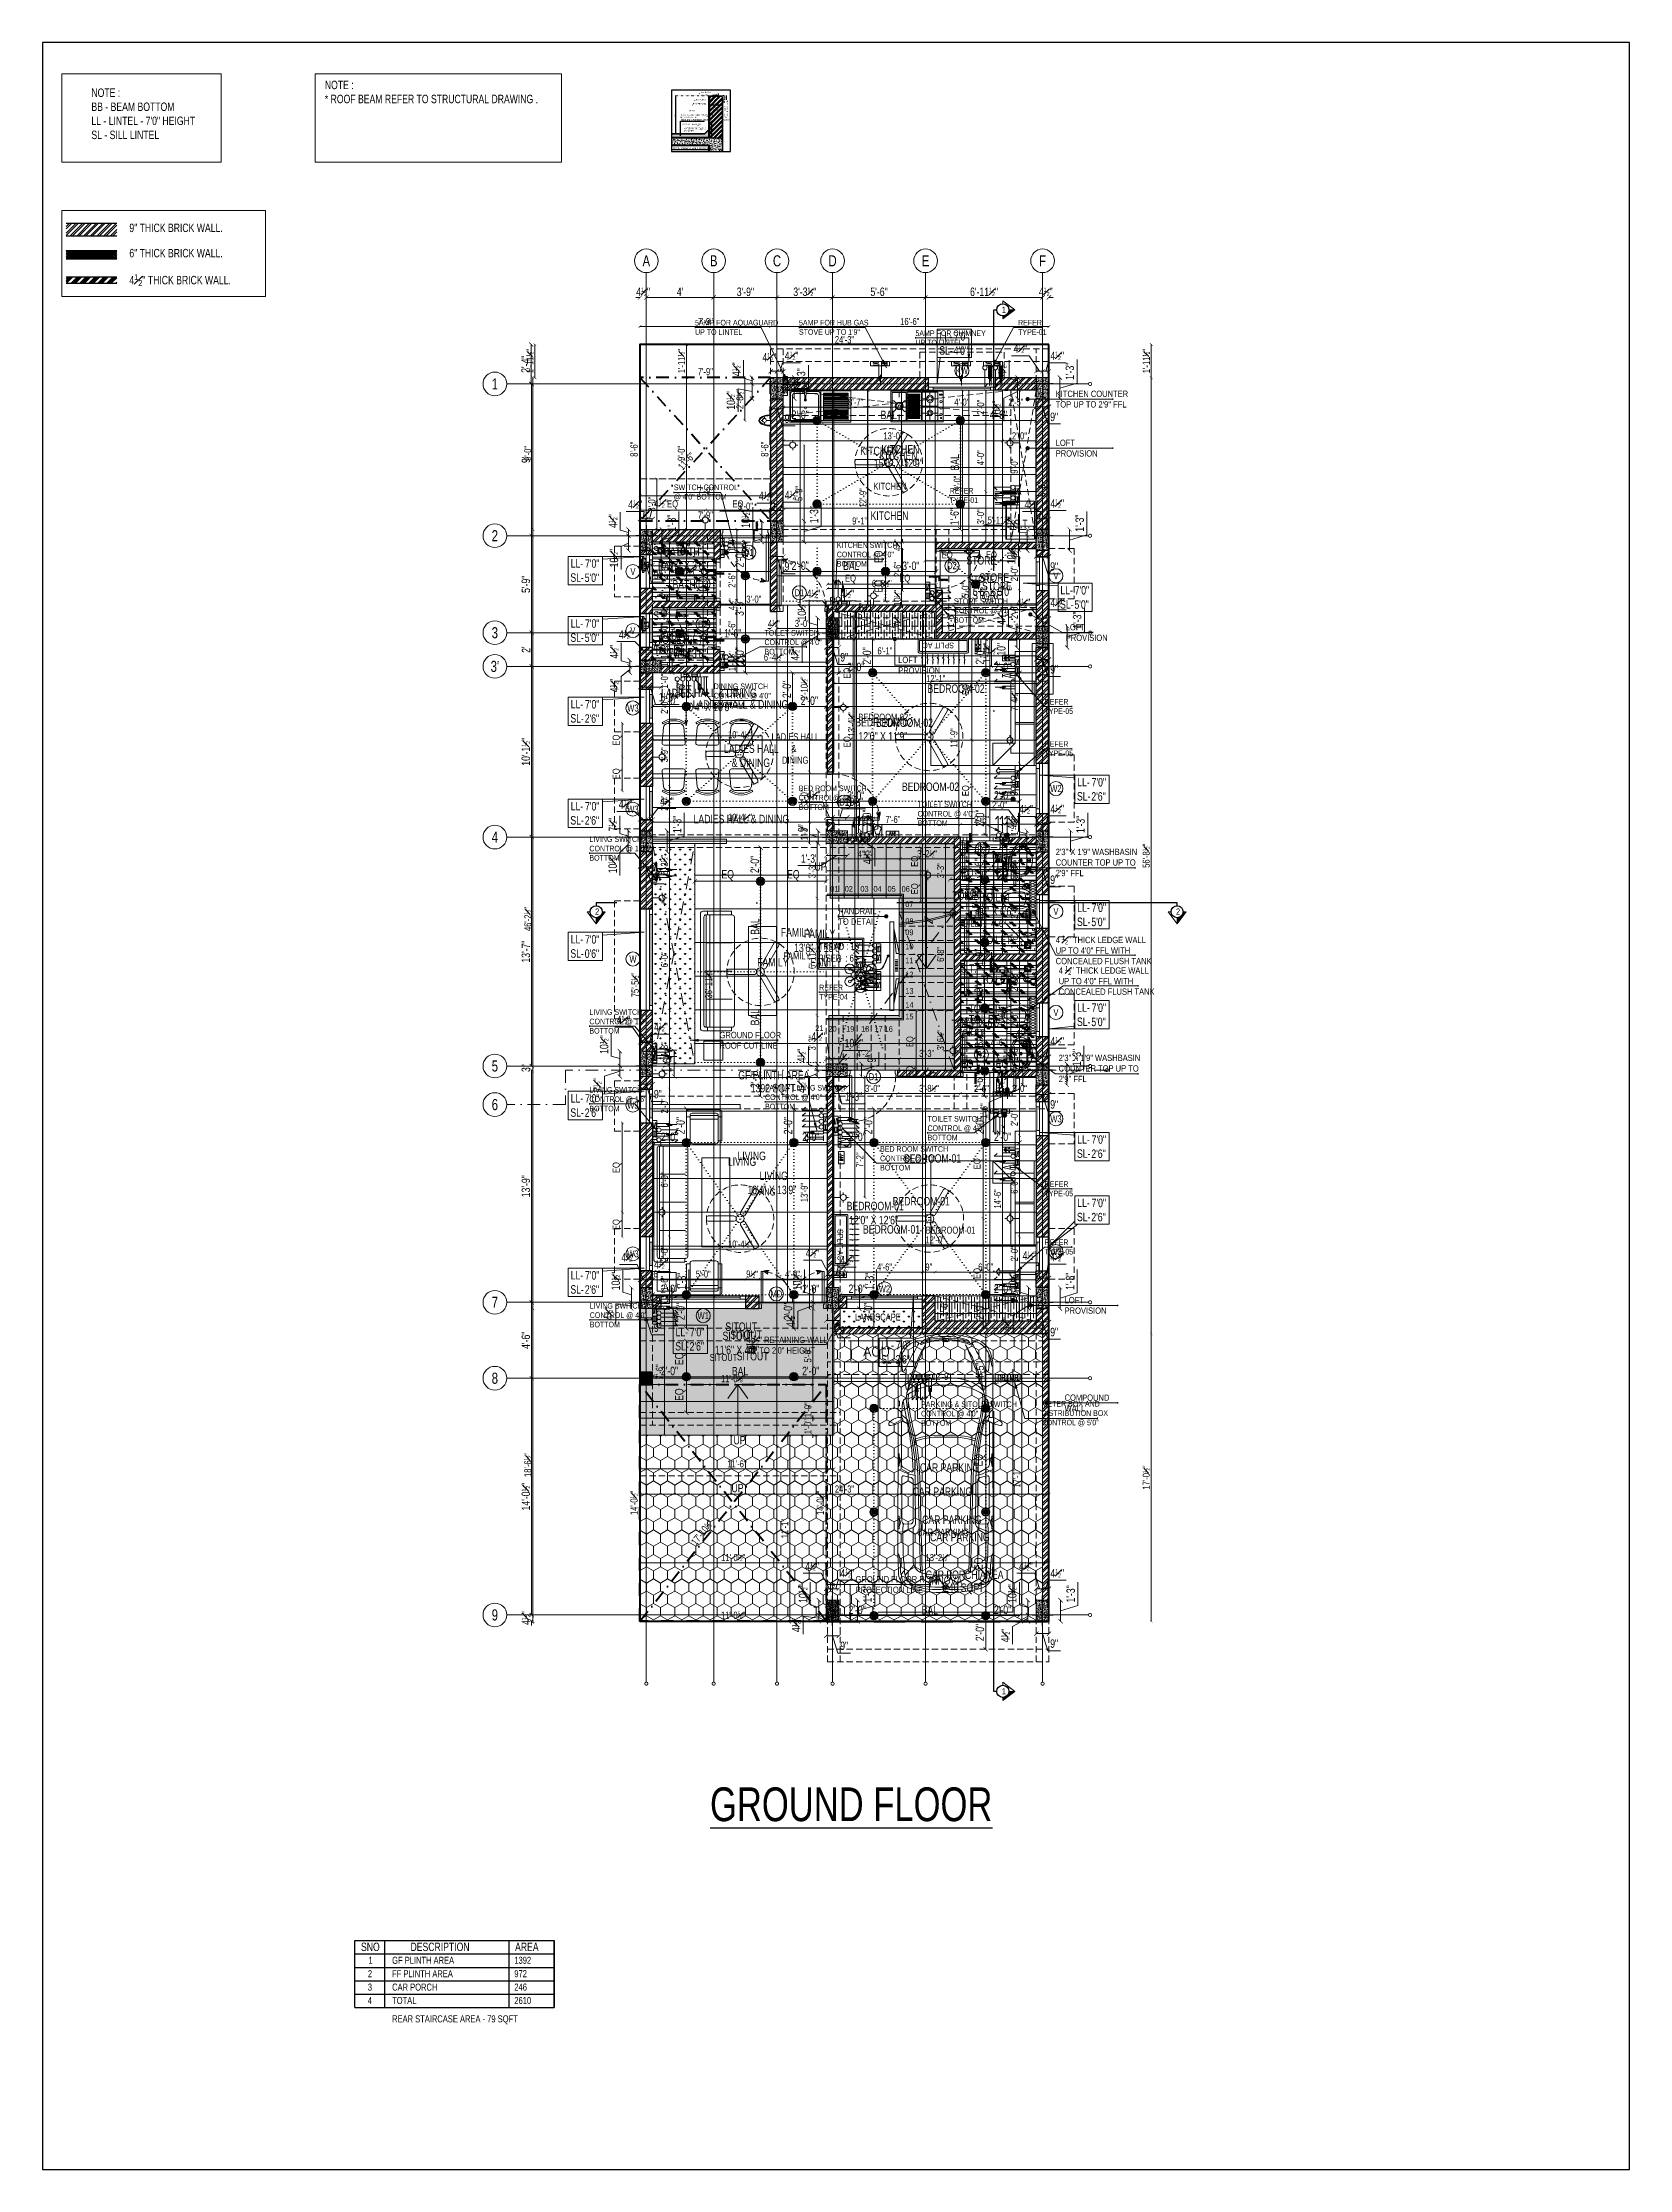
# Model space of a CAD drawing. Header units: inches. Extents: x 3365147 to 3374664, y 1380917 to 1384908.
# Drawn here: x 3370147 to 3371277, y 1382431 to 1383944 of the extents above; entities that cross this region are included whole.
import ezdxf
from ezdxf.enums import TextEntityAlignment as Align

# ---------------------------------------------------------------- set-up
doc = ezdxf.new("R2010")
doc.units = ezdxf.units.IN
doc.header["$LTSCALE"] = 18
doc.header["$MEASUREMENT"] = 0
doc.header["$PDSIZE"] = -1
for name, pattern in [('CENTER', [50.8, 31.75, -6.35, 6.35, -6.35]), ('CONTINOUS', [0]), ('DASHDOT', [1, 0.5, -0.25, 0, -0.25]), ('DOT2', [0.125, 0, -0.125]), ('HIDDEN', [0.375, 0.25, -0.125]), ('HIDDEN2', [0.1875, 0.125, -0.0625])]:
    doc.linetypes.add(name, pattern=pattern)
for name, color, linetype, lineweight in [('Area Text', 1, 'Continuous', 9), ('BC-BOUNDARY', 6, 'Continuous', 40), ('BC-C-DIM_SET BACK', 2, 'Continuous', 9), ('BC-TEXT_JOINERY', 3, 'Continuous', 15), ('BC-TEXT_JOINERY BORDER', 9, 'Continuous', 9), ('BOUNDARY-00_BC', 6, 'Continuous', 40), ('BOUNDARY-DIM_BC', 2, 'Continuous', 9), ('BRICK BAT (OR) BROKEN BRICKS_BC', 60, 'Continuous', 5), ('CAR_BC', 200, 'CONTINOUS', 13), ('CENTER LINE-COLUMN DIM_BC', 4, 'Continuous', 15), ('COLUMN-00 _BC', 1, 'Continuous', 20), ('COLUMN-00 CENTER LINE_BC', 5, 'Continuous', 30), ('COLUMN-00 HATCH_BC', 4, 'Continuous', 9), ('COLUMN-GRID LINE DIM__BC', 3, 'Continuous', 15), ('CONCRETE-00_BC', 46, 'Continuous', 25), ('CONCRETE-HATCH_BC', 43, 'Continuous', 5), ('COUNTING TEXT_BC', 2, 'Continuous', 20), ('DETAIL-DIM-01_BC', 3, 'Continuous', 9), ('DETAIL-DIM-02_BC', 4, 'Continuous', 9), ('DETAIL-PART PLAN_BC', 2, 'DASHDOT', 25), ('DETAIL-SECTION ARROW HATCH_BC', 252, 'CONTINOUS', 5), ('DETAIL-SECTION ARROW_BC', 1, 'CONTINOUS', 18), ('DETAIL-SECTION-00_BC', 2, 'DASHDOT', 25), ('DETAIL-TEXT ARROW_BC', 4, 'Continuous', 13), ('DETAIL-TEXT HEADING_BC', 2, 'Continuous', 25), ('DETAIL-TEXT_BC', 3, 'CONTINOUS', 18), ('DIM-03_BC', 1, 'Continuous', 9), ('DIM-04_BC', 3, 'Continuous', 9), ('DOOR-00 DROP LINE_BC', 3, 'Continuous', 13), ('DOOR-00 SHUTTER_BC', 40, 'Continuous', 9), ('DOOR-00_BC', 30, 'Continuous', 18), ('DOORS-00_BC', 30, 'Continuous', 18), ('DOORS-SHUTTER_BC', 40, 'Continuous', 9), ('DOORS_THIN-BC', 252, 'Continuous', 5), ('ELECTRICAL-CEILING-POINTS DIM_BC', 230, 'Continuous', 9), ('ELECTRICAL-CEILING-POINTS GRID_BC', 41, 'DOT2', 20), ('ELECTRICAL-CEILING-POINTS-00_BC', 230, 'Continuous', 20), ('ELECTRICAL-CEILING-POINTS-02_BC', 231, 'Continuous', 5), ('ELECTRICAL-CEILING-TEXT_ROOM_BC', 2, 'Continuous', 9), ('ELECTRICAL-DIM_BC', 20, 'Continuous', 9), ('ELECTRICAL-ROOF BEAM LINE_BC', 1, 'HIDDEN', 15), ('ELECTRICAL-WALL-AC LAYOUT_BC', 90, 'Continuous', 0), ('ELECTRICAL-WALL-POINTS HATCH_BC', 252, 'Continuous', 5), ('ELECTRICAL-WALL-POINTS-00_BC', 20, 'Continuous', 20), ('ELECTRICAL-WALL-POINTS-01_BC', 136, 'Continuous', 9), ('ELECTRICAL-WALL-POINTS-02_BC', 21, 'Continuous', 5), ('ELECTRICAL-WALL-TEXT-01__BC', 4, 'Continuous', 9), ('ELECTRICAL-WALL-TEXT-01_ARROW_BC', 8, 'Continuous', 13), ('FIXTURES-00_BC', 200, 'Continuous', 13), ('FLOORING-00_BC', 1, 'DASHDOT', 25), ('FURNITURES HATCH_BC', 203, 'Continuous', 5), ('FURNITURES-00_BC', 200, 'CONTINOUS', 13), ('GRID LINE-00_BC', 9, 'CENTER', 9), ('GRID LINE-TEXT BORDER_BC', 4, 'CONTINOUS', 15), ('GRID LINE-TEXT_BC', 2, 'CONTINOUS', 15), ('INTERIOR-FLOORING GRANITE_BC', 183, 'Continuous', 5), ('INTERIOR-FLOORING TILE-00 (VT)_BC', 125, 'Continuous', 5), ('INTERIOR-FLOORING TILE-01 (VT-1)_BC', 160, 'Continuous', 9), ('INTERIOR-FLOORING TILE-02_BC', 14, 'Continuous', 13), ('INTERIOR-FLOORING TILE-05 (VT-5)_BC', 6, 'Continuous', 5), ('JOINERY TEXT BORDER_BC', 60, 'Continuous', 9), ('JOINERY TEXT_BC', 220, 'Continuous', 15), ('KITCHEN-PLATFORM_BC', 1, 'Continuous', 20), ('LANDSCAPE HATCH_BC', 96, 'Continuous', 5), ('LEVEL-DROP HATCH_BC', 4, 'Continuous', 9), ('LEVEL-DROP LINE_BC', 2, 'Continuous', 18), ('LINTEL LOFT-00_BC', 41, 'HIDDEN', 13), ('PLASTERING BAND HATCH_BC', 252, 'Continuous', 5), ('PLASTERING BAND-00_BC', 1, 'Continuous', 15), ('PLUMBING-DROP LINE_BC', 9, 'Continuous', 9), ('PLUMBING-FITTINGS_BC', 201, 'Continuous', 13), ('PLUMBING-LEDGE WALL HATCH_BC', 165, 'Continuous', 5), ('PLUMBING-LEDGE WALL-00_BC', 164, 'Continuous', 20), ('PLUMBING-LEVEL HATCH_BC', 9, 'Continuous', 5), ('PLUMBING-LEVEL LINE-00_BC', 1, 'Continuous', 15), ('ROOF-SLAB CUTOUT_BC', 4, 'DASHDOT', 9), ('SCHEME ROOM SIZE TEXT_BC', 2, 'Continuous', 18), ('SCHEME ROOM TEXT_BC', 2, 'Continuous', 25), ('SET BACK-DIM_BC', 2, 'Continuous', 9), ('STAIR-00_BC', 170, 'Continuous', 20), ('STAIR-DIM_BC', 220, 'Continuous', 9), ('STAIR-WAY ARROW_BC', 4, 'Continuous', 13), ('STAIR-WAY TEXT_BC', 2, 'Continuous', 20), ('STEPS-01_BC', 1, 'HIDDEN', 15), ('STEPS-ARROW TO WAY_BC', 4, 'Continuous', 13), ('STEPS-ENTRY EXIT_BC', 5, 'Continuous', 20), ('STEPS-HANDRAIL-00_BC', 3, 'Continuous', 18), ('STEPS-ZIGZAC LINE_BC', 3, 'Continuous', 15), ('SUNSHADE_BC', 1, 'HIDDEN', 20), ('TEXT-00_ROOM_BC', 232, 'Continuous', 25), ('TEXT-02 _BC', 3, 'CONTINOUS', 18), ('TEXT-02_ARROW_BC', 4, 'Continuous', 13), ('TEXT_BC', 3, 'CONTINOUS', 18), ('TILE-START POINT ARROW-01_BC', 4, 'CONTINOUS', 13), ('TILE-START POINT TEXT-01_BC', 2, 'CONTINOUS', 18), ('TREAD RISER BORDER-01_BC', 4, 'CONTINOUS', 13), ('TREAD RISER BORDER-02_BC', 252, 'CONTINOUS', 5), ('TREAD RISER-00_BC', 1, 'Continuous', 20), ('WALL-00_BC', 7, 'Continuous', 30), ('WALL-01_BC', 2, 'Continuous', 25), ('WALL-04_BC', 4, 'Continuous', 15), ('WALL-06_BC', 9, 'Continuous', 9), ('WALL-4½ inch BRICK HATCH_BC', 252, 'Continuous', 5), ('WALL-6 inch BRICK HATCH_BC', 22, 'Continuous', 5), ('WALL-9 inch BRICK HATCH_BC', 22, 'Continuous', 0), ('WATER PROOF COATING_BC', 61, 'Continuous', 30), ('WEATHERING COURSE_BC', 3, 'Continuous', 20), ('WINDOW-00 SHUTTER_BC', 40, 'Continuous', 9), ('WINDOWS-00_BC', 30, 'Continuous', 18)]:
    doc.layers.add(name, color=color, linetype=linetype, lineweight=lineweight)
doc.layers.add('ARROW', color=7, linetype='Continuous')
doc.styles.add('BC-WALL_DIM', font='swisscl.ttf')
doc.styles.add('BC_JOINERY', font='swisscl.ttf')
doc.styles.add('BC_ROOM _DIM', font='swisscl.ttf')
doc.styles.add('DIM_BC', font='swisscl.ttf')
doc.styles.add('GRID_DIM_TXT', font='swisscl.ttf')
doc.styles.add('ROMANS', font='romans.shx', dxfattribs={"width": 0.75})
doc.styles.add('WD Room text', font='swisscl.ttf')
doc.dimstyles.new('BC-GRID', dxfattribs={"dimtxt": 8, "dimasz": 3, "dimexe": 0, "dimexo": 0, "dimgap": 2, "dimtad": 1, "dimzin": 12, "dimdsep": 46, "dimlunit": 4, "dimtxsty": 'GRID_DIM_TXT', "dimblk": 'ARCHTICK', "dimcen": 0, "dimse1": 1, "dimse2": 1, "dimclrd": 8, "dimclre": 253, "dimclrt": 256, "dimadec": 0, "dimazin": 0, "dimtfac": 0.5, "dimtofl": 0, "dimtmove": 1, "dimatfit": 3, "dimldrblk": 'TI', "dimfxl": 0, "dimfrac": 1, "dimtolj": 1, "dimtzin": 12, "dimlwd": 0, "dimlwe": 0, "dimarcsym": 0})
doc.dimstyles.new('BC-RD2', dxfattribs={"dimscale": 0.8, "dimtxt": 6, "dimasz": 2.5, "dimexe": 4.5, "dimexo": 0, "dimgap": 1, "dimtad": 1, "dimdec": 4, "dimzin": 3, "dimdsep": 46, "dimlunit": 4, "dimtxsty": 'BC_ROOM _DIM', "dimblk": 'ARCHTICK', "dimcen": 0.0625, "dimdle": 0.25, "dimse1": 1, "dimse2": 1, "dimclrd": 8, "dimclre": 4, "dimclrt": 256, "dimadec": 0, "dimazin": 0, "dimtfac": 0.5, "dimtdec": 4, "dimtix": 1, "dimtofl": 0, "dimtmove": 2, "dimatfit": 2, "dimfxl": 0, "dimfrac": 1, "dimtolj": 1, "dimtzin": 1, "dimarcsym": 0})
doc.dimstyles.new('BC-WALL_DIM-02', dxfattribs={"dimtxt": 4, "dimasz": 2, "dimexe": 4.5, "dimexo": 0, "dimgap": 1, "dimtad": 1, "dimdec": 4, "dimzin": 3, "dimdsep": 46, "dimlunit": 4, "dimtxsty": 'BC-WALL_DIM', "dimblk": 'ARCHTICK', "dimcen": 0.0625, "dimdle": 0.25, "dimse1": 1, "dimse2": 1, "dimclrd": 7, "dimclre": 4, "dimclrt": 256, "dimadec": 0, "dimazin": 0, "dimtfac": 0.5, "dimtdec": 4, "dimtix": 1, "dimtofl": 0, "dimtmove": 2, "dimatfit": 2, "dimfxl": 0, "dimfrac": 1, "dimtolj": 1, "dimtzin": 1, "dimlwd": -1, "dimarcsym": 0})
doc.dimstyles.new('DIM_BC', dxfattribs={"dimtxt": 4, "dimasz": 2, "dimexe": 4.5, "dimexo": 0, "dimgap": 1, "dimtad": 1, "dimdec": 4, "dimzin": 3, "dimdsep": 46, "dimlunit": 4, "dimtxsty": 'DIM_BC', "dimblk": 'ARCHTICK', "dimcen": 0.0625, "dimdle": 0.25, "dimse1": 1, "dimse2": 1, "dimclrd": 7, "dimclre": 4, "dimclrt": 256, "dimadec": 0, "dimazin": 0, "dimtfac": 0.5, "dimtdec": 4, "dimtix": 1, "dimtofl": 0, "dimtmove": 2, "dimatfit": 2, "dimfxl": 0, "dimfrac": 1, "dimtolj": 1, "dimtzin": 1, "dimlwd": -1, "dimarcsym": 0})
doc.dimstyles.new('FLOORING_DIM-01', dxfattribs={"dimscale": 0.5, "dimtxt": 4, "dimasz": 2, "dimexe": 4.5, "dimexo": 0, "dimgap": 0.5, "dimtad": 1, "dimdec": 4, "dimzin": 3, "dimdsep": 46, "dimlunit": 4, "dimtxsty": 'BC-WALL_DIM', "dimblk": 'ARCHTICK', "dimcen": 0, "dimdle": 1, "dimse1": 1, "dimse2": 1, "dimclrd": 256, "dimclre": 4, "dimclrt": 2, "dimadec": 0, "dimazin": 0, "dimtfac": 0.5, "dimtdec": 4, "dimtix": 1, "dimtofl": 0, "dimtmove": 2, "dimatfit": 3, "dimfxl": 0, "dimfrac": 1, "dimtolj": 1, "dimtzin": 1, "dimarcsym": 0})
doc.dimstyles.new('GRID_BC', dxfattribs={"dimtxt": 8, "dimasz": 3, "dimexe": 0, "dimexo": 0, "dimgap": 2, "dimtad": 1, "dimdec": 4, "dimzin": 12, "dimdsep": 46, "dimlunit": 4, "dimtxsty": 'DIM_BC', "dimblk": 'ARCHTICK', "dimcen": 0, "dimse1": 1, "dimse2": 1, "dimclrd": 8, "dimclre": 253, "dimclrt": 256, "dimadec": 0, "dimazin": 0, "dimtfac": 0.5, "dimtdec": 4, "dimtofl": 0, "dimtmove": 1, "dimatfit": 3, "dimldrblk": 'TI', "dimfxl": 0, "dimfrac": 1, "dimtolj": 1, "dimtzin": 12, "dimlwd": 0, "dimlwe": 0, "dimarcsym": 0})
doc.dimstyles.new('WALL DIM-02_BC', dxfattribs={"dimtxt": 4, "dimasz": 2, "dimexe": 4.5, "dimexo": 0, "dimgap": 1, "dimtad": 1, "dimdec": 1, "dimzin": 0, "dimdsep": 46, "dimlunit": 4, "dimtxsty": 'BC-WALL_DIM', "dimblk": 'ARCHTICK', "dimcen": 0.0625, "dimdle": 0.25, "dimse1": 1, "dimse2": 1, "dimclrd": 7, "dimclre": 4, "dimclrt": 256, "dimadec": 0, "dimazin": 0, "dimtfac": 0.5, "dimtdec": 1, "dimtix": 1, "dimtofl": 0, "dimtmove": 2, "dimatfit": 2, "dimfxl": 0, "dimfrac": 1, "dimtolj": 1, "dimtzin": 1, "dimlwd": -1, "dimarcsym": 0})
doc.dimstyles.new("Working 10'", dxfattribs={"dimscale": 0.8, "dimtxt": 10, "dimasz": 4.5, "dimexe": 2.5, "dimexo": 3, "dimgap": 1.25, "dimtad": 1, "dimdec": 3, "dimzin": 3, "dimdsep": 46, "dimlunit": 4, "dimtxsty": 'WD Room text', "dimblk": 'ARCHTICK', "dimcen": 0, "dimclrd": 256, "dimclre": 1, "dimadec": 0, "dimazin": 0, "dimtfac": 0.6, "dimtdec": 3, "dimtix": 1, "dimtmove": 2, "dimatfit": 3, "dimfxl": 0, "dimfrac": 1, "dimtolj": 1, "dimtzin": 3, "dimlwd": -1, "dimlwe": -1, "dimarcsym": 0})
pattern_1 = [(45, (12, 0), (-2.3864853865, 2.3864853865), []), (45, (13.591, 0), (-2.3864853865, 2.3864853865), [])]
pattern_2 = [(45, (0, 3), (-2.3864853865, 2.3864853865), []), (45, (1.591, 3), (-2.3864853865, 2.3864853865), [])]
pattern_3 = [(45, (0, 23), (-2.3864853865, 2.3864853865), []), (45, (1.591, 23), (-2.3864853865, 2.3864853865), [])]
pattern_4 = [(157.3801, (3370852.261, 1383269.1098), (-0.66346, -1.592308), []), (202.6199, (3370852.261, 1383269.1098), (0.66346, -1.592308), [])]
pattern_5 = [(45, (17.712754, -8.431633), (-0.0057024626, 0.0057024626), [])]
pattern_6 = [(0, (0, 0), (0, 3.125), []), (135, (1.5625, -1.5625), (-6.24999999, -6.24999999), [4.4194174, -4.4194174]), (135, (2.344, -1.5625), (-6.24999999, -6.24999999), [4.4194174, -4.4194174]), (135, (3.125, -1.5625), (-6.24999999, -6.24999999), [4.4194174, -4.4194174])]

msp = doc.modelspace()

# ---------------------------------------------------------------- texts
at = {"layer": 'Area Text', "char_height": 6, "attachment_point": 4, "style": 'WD Room text'}
for s, insert in [('\\pi-24.28113;GF PLINTH AREA  \\P\\pi-0.94168; ', (3370666.84874, 1383204.38801)), ('\\P\\pi-17.11337; 1392 SQFT', (3370666.84874, 1383204.38801)), ('\\pi-26.48296;CAR PORCH AREA   \\P\\pi-0.94168; ', (3370802.37338, 1382848.87189)), ('\\P\\pi-15.23394; 246 SQFT', (3370802.37338, 1382848.87189))]:
    msp.add_mtext(s, dxfattribs=dict(at, insert=insert))
at = {"layer": 'BC-TEXT_JOINERY', "transparency": 33554687, "char_height": 6, "attachment_point": 1, "style": 'DIM_BC'}
for s, insert in [('NOTE :\\PBB - BEAM BOTTOM \\PLL - LINTEL - 7\'0" HEIGHT  \\PSL - SILL LINTEL ', (3370182.23524, 1383911.62098)), ('NOTE :\\P* ROOF BEAM REFER TO STRUCTURAL DRAWING .', (3370348.35458, 1383917.15767)), ('\\A1;9" THICK BRICK WALL.', (3370209.24837, 1383815.45128)), ('\\A1;6" THICK BRICK WALL.', (3370209.24837, 1383797.45128)), ('\\A1;4{\\H0.7x;\\S1#2;}" THICK BRICK WALL.', (3370209.24837, 1383779.45128))]:
    msp.add_mtext(s, dxfattribs=dict(at, insert=insert))
at = {"layer": 'COUNTING TEXT_BC', "char_height": 4, "attachment_point": 3, "style": 'DIM_BC'}
for s, insert in [('{\\fArial Narrow|b0|i0|c0|p34;01}', (3370713.84315, 1383344.00675)), ('{\\fArial Narrow|b0|i0|c0|p34;02}', (3370724.09804, 1383344.00675)), ('{\\fArial Narrow|b0|i0|c0|p34;03}', (3370735.26129, 1383344.00675)), ('{\\fArial Narrow|b0|i0|c0|p34;04}', (3370744.5665, 1383344.00675)), ('{\\fArial Narrow|b0|i0|c0|p34;05}', (3370754.5665, 1383344.00675)), ('{\\fArial Narrow|b0|i0|c0|p34;06}', (3370764.5665, 1383344.00675)), ('{\\fArial Narrow|b0|i0|c0|p34;07}', (3370767.22605, 1383333.07412)), ('{\\fArial Narrow|b0|i0|c0|p34;08}', (3370767.22605, 1383321.03781)), ('{\\fArial Narrow|b0|i0|c0|p34;09}', (3370767.22605, 1383313.07412)), ('{\\fArial Narrow|b0|i0|c0|p34;10}', (3370767.22605, 1383303.07412)), ('{\\fArial Narrow|b0|i0|c0|p34;11}', (3370767.22605, 1383293.07412)), ('{\\fArial Narrow|b0|i0|c0|p34;12}', (3370767.22605, 1383283.07412)), ('{\\fArial Narrow|b0|i0|c0|p34;13}', (3370767.22605, 1383271.41513)), ('{\\fArial Narrow|b0|i0|c0|p34;14}', (3370767.22605, 1383261.41513)), ('{\\fArial Narrow|b0|i0|c0|p34;21}', (3370703.14641, 1383244.90003)), ('{\\fArial Narrow|b0|i0|c0|p34;20}', (3370712.48279, 1383244.35703)), ('{\\fArial Narrow|b0|i0|c0|p34;19}', (3370725.14774, 1383244.35703)), ('{\\fArial Narrow|b0|i0|c0|p34;18}', (3370735.77414, 1383244.35703)), ('{\\fArial Narrow|b0|i0|c0|p34;17}', (3370745.36559, 1383244.35703)), ('{\\fArial Narrow|b0|i0|c0|p34;16}', (3370752.50662, 1383244.26656)), ('{\\fArial Narrow|b0|i0|c0|p34;15}', (3370767.22605, 1383253.18452))]:
    msp.add_mtext(s, dxfattribs=dict(at, insert=insert))
at = {"layer": 'Defpoints', "insert": (3370717.19767, 1382690.39139), "char_height": 24, "attachment_point": 4, "style": 'WD Room text'}
msp.add_mtext('\\pi-94.78113;{\\LGROUND FLOOR }', dxfattribs=at)
at = {"layer": 'DETAIL-TEXT HEADING_BC', "insert": (3370608.15562, 1383868.516), "char_height": 1.25, "attachment_point": 8, "style": 'WD Room text'}
msp.add_mtext('\\A1;{\\LTYPICAL PARAPET WALL SECTION}', dxfattribs=at)
at = {"layer": 'DETAIL-TEXT_BC', "char_height": 1, "style": 'WD Room text'}
for s, insert, attachment_point in [('\\A1;PLASTERING\\PTO SLOPE', (3370615.35662, 1383908.08331), 4), ('\\A1;PRESS TILE (OR) SMOOTH PLASTERING\\P(OR) MESH COATING', (3370600.86807, 1383891.81431), 4), ('\\A1;PARAPET WALL\\P ', (3370610.32804, 1383899.87352), 4), ('\\A1;PLASTERING\\P ', (3370611.82542, 1383902.86271), 4), ('\\A1;BRICK\\PWORK ', (3370626.45426, 1383897.06431), 5), ('\\A1;BRICK BAT (OR) BROKEN BRICKS\\P ', (3370601.86807, 1383888.31431), 4), ('\\A1;SMOOTH PLASTERING\\P ', (3370602.86807, 1383885.31431), 4), ('\\A1;WATER PROOF COATING\\P1ST LAYER  ', (3370604.08105, 1383882.31431), 4), ('\\A1;RCC SLAB', (3370608.45426, 1383873.81431), 5), ('\\A1;RCC BEAM', (3370626.45426, 1383868.31431), 5)]:
    msp.add_mtext(s, dxfattribs=dict(at, insert=insert, attachment_point=attachment_point))
at = {"layer": 'DETAIL-TEXT_BC', "char_height": 1, "attachment_point": 4, "style": 'WD Room text'}
for s, insert, rotation in [('\\A1;{\\W0.7;SLOPE\\W0.5;\\P  }', (3370625.80935, 1383906.86419), 2.57023082), ('\\A1;3" x 1" THICK\\PPLASTERING BAND', (3370633.89527, 1383891.40272), 90)]:
    msp.add_mtext(s, dxfattribs=dict(at, insert=insert, rotation=rotation))
at = {"layer": 'ELECTRICAL-CEILING-TEXT_ROOM_BC', "char_height": 6, "attachment_point": 4, "style": 'DIM_BC'}
for s, insert in [('\\pi-12.46003;KITCHEN \\P\\pi-0.94168; ', (3370749.10575, 1383602.57996)), ('\\pi-9.51114;STORE   \\P\\pi-1.88336;  ', (3370814.37678, 1383570.76735)), ('\\pi-7.49214;BATH \\P\\pi-0.94168; ', (3370603.22248, 1383553.78183)), ('\\pi-9.94561;TOILET \\P\\pi-0.94168; ', (3370602.47781, 1383505.46237)), ('\\pi-20.12123;BEDROOM-02\\P\\pi-1.88336;  ', (3370779.09185, 1383409.65563)), ('\\pi-33.75295;LADIES HALL & DINING \\P\\pi-0.94168; ', (3370644.50797, 1383386.67608)), ('\\pi-9.94561;TOILET \\P\\pi-0.94168; ', (3370804.77568, 1383332.21098)), ('\\pi-10.80668;FAMILY \\P\\pi-0.94168; ', (3370683.65412, 1383306.08412)), ('\\pi-9.94561;TOILET \\P\\pi-0.94168; ', (3370804.27021, 1383240.79333)), ('\\pi-9.23001;LIVING \\P\\pi-1.88336;  ', (3370651.20707, 1383146.96362)), ('\\pi-19.59436;BEDROOM-01\\P\\pi-1.88336;  ', (3370780.04609, 1383145.1268)), ('\\pi-10.51573;SITOUT \\P\\pi-0.94168; ', (3370651.97461, 1383004.42758)), ('\\pi-3.75295;UP', (3370641.44951, 1382915.563)), ('\\pi-20.04849;CAR PARKING ', (3370786.64981, 1382913.02441))]:
    msp.add_mtext(s, dxfattribs=dict(at, insert=insert))
at = {"layer": 'ELECTRICAL-WALL-TEXT-01__BC', "transparency": 33554687, "attachment_point": 4, "style": 'DIM_BC'}
for s, insert, char_height in [('5AMP FOR AQUAGUARD\\PUP TO LINTEL  ', (3370611.76678, 1383741.61346), 4), ('5AMP FOR HUB GAS \\PSTOVE UP TO 1\'9"  ', (3370685.74251, 1383741.61346), 4), ('REFER \\PTYPE-01', (3370841.64685, 1383741.61346), 4), ('5AMP FOR CHIMNEY \\PUP TO LINTEL  ', (3370768.59449, 1383734.08964), 4), ('SWITCH CONTROL \\P@ 4\'0" BOTTOM', (3370596.71025, 1383624.05016), 4), ('\\pi-10.38336;KITCHEN \\P\\pi-0.78473; ', (3370749.10575, 1383624.31831), 5), ('REFER \\PTYPE-01', (3370792.90208, 1383621.9945), 4), ('KITCHEN SWITCH \\PCONTROL @ 4\'0" \\PBOTTOM \\P ', (3370712.64874, 1383576.66847), 4), ('\\pi-6.24345;BATH \\P\\pi-0.78473; ', (3370603.22248, 1383563.6098), 5), ('\\pi-7.92595;STORE   \\P\\pi-1.56946;  ', (3370814.37678, 1383558.07612), 5), ('STORE SWITCH \\PCONTROL @ 4\'0" \\PBOTTOM \\P   ', (3370795.95934, 1383536.72038), 4), ('\\pi-8.28801;TOILET \\P\\pi-0.78473; ', (3370602.47781, 1383520.28048), 5), ('TOILET SWITCH \\PCONTROL @ 4\'0" \\PBOTTOM\\P  ', (3370661.18215, 1383514.17491), 4), ('DINING SWITCH \\PCONTROL @ 4\'0" \\PBOTTOM\\P  ', (3370625.07598, 1383476.15056), 4), ('REFER \\PTYPE-05', (3370860.47793, 1383471.80713), 4), ('\\pi-16.76769;BEDROOM-02\\P\\pi-1.56946;  ', (3370744.74115, 1383459.9852), 5), ('\\pi-15.82733;LADIES HALL \\P\\pi-1.70052;& \\P\\pi-8.35682;DINING ', (3370682.01662, 1383441.90209), 5), ('REFER \\PTYPE-05', (3370860.47793, 1383441.77673), 4), ('BED ROOM SWITCH \\PCONTROL@ 4\'0" \\PBOTTOM  \\P ', (3370685.51162, 1383403.5525), 4), ('TOILET SWITCH \\PCONTROL @ 4\'0" \\PBOTTOM\\P  ', (3370770.14508, 1383392.145), 4), ('LIVING SWITCH \\PCONTROL @ 1\'0" \\PBOTTOM \\P ', (3370536.61357, 1383367.38857), 4), ('\\pi-8.28801;TOILET \\P\\pi-0.78473; ', (3370806.95865, 1383313.36056), 5), ('\\pi-9.00557;FAMILY \\P\\pi-0.78473; ', (3370683.65412, 1383290.12931), 5), ('REFER \\PTYPE-04', (3370700.10502, 1383268.45093), 4), ('LIVING SWITCH \\PCONTROL @ 1\'0" \\PBOTTOM \\P ', (3370536.61357, 1383244.34022), 4), ('\\pi-8.28801;TOILET \\P\\pi-0.78473; ', (3370806.95865, 1383235.26756), 5), ('LIVING SWITCH \\PCONTROL @ 1\'6" \\PBOTTOM \\P ', (3370536.61357, 1383188.973), 4), ('FAMILY LIVING SWITCH \\PCONTROL @ 4\'0" \\PBOTTOM \\P ', (3370661.5824, 1383190.43539), 4), ('TOILET SWITCH \\PCONTROL @ 4\'0" \\PBOTTOM\\P  ', (3370777.1896, 1383168.3816), 4), ('BED ROOM SWITCH \\PCONTROL@ 4\'0" \\PBOTTOM  \\P ', (3370743.43866, 1383146.9097), 4), ('\\pi-7.69168;LIVING \\P\\pi-1.56946;  ', (3370659.19605, 1383122.11102), 5), ('REFER \\PTYPE-05', (3370860.47793, 1383128.59073), 4), ('\\pi-16.32864;BEDROOM-01 \\P\\pi-1.56946;  ', (3370792.15679, 1383094.97728), 5), ('REFER \\PTYPE-05', (3370860.47793, 1383087.15507), 4), ('LIVING SWITCH \\PCONTROL @ 4\'0" \\PBOTTOM \\P ', (3370536.88011, 1383035.3041), 4), ('\\pi-8.76311;SITOUT \\P\\pi-0.78473; ', (3370630.96577, 1383004.34524), 5), ('PARKING & SITOUT SWITCH \\PCONTROL @ 4\'0" \\PBOTTOM \\P ', (3370772.59907, 1382965.21142), 4), ('METER BOX AND \\PDISTRIBUTION BOX \\PCONTROL @ 5\'0"\\P   ', (3370858.34433, 1382965.21142), 4), ('\\pi-16.70708;CAR PARKING ', (3370786.50767, 1382884.18652), 5)]:
    msp.add_mtext(s, dxfattribs=dict(at, insert=insert, char_height=char_height))
at = {"layer": 'GRID LINE-TEXT_BC', "style": 'DIM_BC'}
msp.add_attdef('6', text='1', height=7.87402, dxfattribs=at).set_placement((3370469.32776, 1383188.5252), align=Align.MIDDLE_CENTER)
at = {"layer": 'INTERIOR-FLOORING GRANITE_BC', "ltscale": 0.1, "insert": (3370647.31817, 1383019.72872), "char_height": 6, "attachment_point": 4, "style": 'WD Room text'}
msp.add_mtext('\\pi-10.51573;SITOUT \\P\\pi-0.94168; ', dxfattribs=at)
at = {"layer": 'INTERIOR-FLOORING TILE-00 (VT)_BC', "char_height": 6, "attachment_point": 4, "style": 'WD Room text'}
for s, insert in [('\\pi-20.12123;BEDROOM-02\\P\\pi-1.88336;  ', (3370797.27951, 1383479.47269)), ('\\pi-18.99279;LADIES HALL \\P\\pi-13.50197;& DINING \\P\\pi-0.94168; ', (3370651.33371, 1383431.75008)), ('\\pi-10.80668;FAMILY \\P\\pi-0.94168; ', (3370704.79302, 1383284.78308)), ('\\pi-9.23001;LIVING \\P\\pi-1.88336;  ', (3370644.35658, 1383142.89256)), ('\\pi-19.59436;BEDROOM-01\\P\\pi-1.88336;  ', (3370750.84645, 1383094.6503))]:
    msp.add_mtext(s, dxfattribs=dict(at, insert=insert))
at = {"layer": 'INTERIOR-FLOORING TILE-01 (VT-1)_BC', "char_height": 6, "attachment_point": 6, "style": 'WD Room text'}
for s, insert in [('BATH', (3370601.83856, 1383571.53674)), ('TOILET  \\P ', (3370604.23787, 1383507.32516)), ('TOILET  \\P ', (3370825.09324, 1383333.76362)), ('TOILET  \\P ', (3370828.10035, 1383244.10305))]:
    msp.add_mtext(s, dxfattribs=dict(at, insert=insert))
at = {"layer": 'INTERIOR-FLOORING TILE-02_BC', "char_height": 6, "style": 'WD Room text'}
for s, insert, attachment_point in [('KITCHEN \\P ', (3370770.03479, 1383645.1973), 6), ('\\pi-9.51114;STORE   \\P\\pi-1.88336;  ', (3370818.47856, 1383545.95643), 4)]:
    msp.add_mtext(s, dxfattribs=dict(at, insert=insert, attachment_point=attachment_point))
at = {"layer": 'INTERIOR-FLOORING TILE-05 (VT-5)_BC', "color": 6, "insert": (3370791.83976, 1382930.198), "char_height": 6, "attachment_point": 4, "style": 'WD Room text'}
msp.add_mtext('\\pi-20.04849;CAR PARKING ', dxfattribs=at)
at = {"layer": 'SCHEME ROOM SIZE TEXT_BC', "transparency": 33554687, "char_height": 6, "attachment_point": 4, "style": 'DIM_BC'}
for s, insert in [('\\P\\pi-17.83683;15\'0" X 12\'9"', (3370756.84166, 1383649.80369)), ('\\P\\pi-14.15072;3\'7" X 3\'6"', (3370606.14356, 1383577.16441)), ('\\P\\pi-14.14875;5\'6" X 5\'0"', (3370823.60215, 1383558.49468)), ('\\P\\pi-14.15072;3\'7" X 3\'6"', (3370606.04627, 1383514.44285)), ('\\P\\pi-17.83683;10\'4" X 10\'0"', (3370621.38218, 1383476.45068)), ('\\P\\pi-17.83683;12\'0" X 11\'9"', (3370745.92514, 1383455.56195)), ('\\P\\pi-14.18611;4\'6" X 6\'6"', (3370825.25721, 1383331.00651)), ('\\P\\pi-17.83683;13\'6" X 13\'0"', (3370700.09523, 1383305.03539)), ('\\P\\pi-14.18611;4\'6" X 6\'6"', (3370816.36866, 1383251.75988)), ('\\P\\pi-17.83683;10\'4" X 13\'9"', (3370666.84874, 1383132.75695)), ('\\P\\pi-17.83683;12\'0" X 12\'6"', (3370739.26204, 1383111.28414)), ('\\P\\pi-15.9574;11\'6" X 4\'6"', (3370641.83925, 1383018.882))]:
    msp.add_mtext(s, dxfattribs=dict(at, insert=insert))
at = {"layer": 'SCHEME ROOM TEXT_BC', "transparency": 33554687, "char_height": 6, "attachment_point": 4, "style": 'DIM_BC'}
for s, insert in [('\\pi-12.46003;KITCHEN \\P\\pi-0.94168; ', (3370756.84166, 1383649.80369)), ('\\pi-7.49214;BATH \\P\\pi-0.94168; ', (3370606.14356, 1383577.16441)), ('\\pi-9.51114;STORE   \\P\\pi-1.88336;  ', (3370823.60215, 1383558.49468)), ('\\pi-9.94561;TOILET  \\P\\pi-0.94168; ', (3370606.04627, 1383514.44285)), ('\\pi-33.75295;LADIES HALL & DINING \\P\\pi-0.94168; ', (3370621.38218, 1383476.45068)), ('\\pi-20.12123;BEDROOM-02\\P\\pi-1.88336;  ', (3370745.92514, 1383455.56195)), ('\\pi-9.94561;TOILET \\P\\pi-0.94168; ', (3370825.25721, 1383331.00651)), ('\\pi-10.80668;FAMILY \\P\\pi-0.94168; ', (3370700.09523, 1383305.03539)), ('\\pi-9.94561;TOILET \\P\\pi-0.94168; ', (3370816.36866, 1383251.75988)), ('\\pi-9.23001;LIVING \\P\\pi-1.88336;  ', (3370666.84874, 1383132.75695)), ('\\pi-19.59436;BEDROOM-01\\P\\pi-1.88336;  ', (3370739.26204, 1383111.28414)), ('\\pi-10.51573;SITOUT \\P\\pi-0.94168; ', (3370641.83925, 1383018.882)), ('\\pi-20.04849;CAR PARKING  \\P\\pi-0.94168; ', (3370793.41136, 1382888.08588))]:
    msp.add_mtext(s, dxfattribs=dict(at, insert=insert))
at = {"layer": 'STAIR-WAY TEXT_BC', "char_height": 6, "attachment_point": 4, "rotation": 0.00000003, "style": 'WD Room text'}
for insert in [(3370700.51077, 1383352.91231), (3370642.89443, 1382944.662)]:
    msp.add_mtext('\\pi-3.75295;UP \\P\\pi-0.94168; ', dxfattribs=dict(at, insert=insert))
at = {"layer": 'TEXT-00_ROOM_BC', "style": 'WD Room text'}
for s, insert, char_height, attachment_point in [('KITCHEN \\P ', (3370756.2781, 1383648.63383), 6, 6), ('BATH \\P ', (3370606.14356, 1383577.16441), 6, 6), ('\\pi-9.51114;STORE   \\P\\pi-1.88336;  ', (3370825.52017, 1383552.41562), 6, 4), ('TOILET  \\P ', (3370606.14356, 1383514.3138), 6, 6), ('\\pi-33.75295;LADIES HALL & DINING \\P\\pi-0.94168; ', (3370643.86992, 1383468.24399), 6, 4), ('\\pi-20.12123;BEDROOM-02\\P\\pi-1.88336;  ', (3370760.54933, 1383455.22948), 6, 4), ('\\pi-9.94561;TOILET \\P\\pi-0.94168; ', (3370825.25721, 1383300.71397), 6, 4), ('\\pi-10.80668;FAMILY \\P\\pi-0.94168; ', (3370666.84874, 1383284.78308), 6, 4), ('\\pi-9.94561;TOILET \\P\\pi-0.94168; ', (3370825.25721, 1383272.39632), 6, 4), ('\\pi-9.23001;LIVING \\P\\pi-1.88336;  ', (3370666.84874, 1383132.75695), 6, 4), ('\\pi-19.59436;BEDROOM-01\\P\\pi-1.88336;  ', (3370772.01113, 1383114.69668), 6, 4), ('\\pi-10.51573;SITOUT \\P\\pi-0.94168; ', (3370643.86992, 1383025.41406), 6, 4), ('\\pi-14.87058;LANDSCAPE', (3370740.52705, 1383037.27732), 5, 4), ('\\pi-20.04849;CAR PARKING ', (3370799.06773, 1382880.67238), 6, 4), ('\\pi-6.0924;SNO \\P\\pi-1.88336;  ', (3370380.16693, 1382584.06698), 6, 4), ('\\pi-19.5924;DESCRIPTION \\P\\pi-0.94168; ', (3370428.89193, 1382584.06698), 6, 4), ('\\pi-7.80865;AREA \\P\\pi-0.94168; ', (3370491.52609, 1382584.06698), 6, 4), ('\\pi-0.72903;1\\P\\pi-0.78473; ', (3370380.16693, 1382575.35328), 5, 4), ('GF PLINTH AREA \\P ', (3370396.22686, 1382575.35328), 5, 4), ('1392\\P ', (3370483.19217, 1382575.35328), 5, 4), ('\\pi-1.24181;3\\P\\pi-0.78473; ', (3370380.16693, 1382556.26532), 5, 4), ('\\pi-1.22379;2\\P\\pi-0.78473; ', (3370380.16693, 1382565.8093), 5, 4), ('CAR PORCH  \\P ', (3370396.22686, 1382556.26532), 5, 4), ('FF PLINTH AREA \\P  ', (3370396.22686, 1382565.8093), 5, 4), ('\\pi-1.29096;4\\P\\pi-0.78473; ', (3370380.16693, 1382546.72134), 5, 4), ('TOTAL \\P   ', (3370396.22686, 1382546.72134), 5, 4), ('REAR STAIRCASE AREA - 79 SQFT ', (3370396.22686, 1382537.17736), 5, 4)]:
    msp.add_mtext(s, dxfattribs=dict(at, insert=insert, char_height=char_height, attachment_point=attachment_point))
at = {"layer": 'TEXT-00_ROOM_BC', "char_height": 5, "attachment_point": 4, "style": 'WD Room text'}
for s, insert, width in [('972\\P ', (3370483.19217, 1382565.8093), 2.7756519), ('246\\P ', (3370483.19217, 1382556.26532), 1.1886563), ('2610\\P   ', (3370483.19217, 1382546.72134), 4.3210285)]:
    msp.add_mtext(s, dxfattribs=dict(at, insert=insert, width=width))
at = {"layer": 'TEXT-02 _BC', "char_height": 4.5, "attachment_point": 4, "style": 'DIM_BC'}
for s, insert in [('KITCHEN COUNTER \\PTOP UP TO 2\'9" FFL', (3370868.40373, 1383690.56382)), ('LOFT \\PPROVISION  ', (3370868.40373, 1383655.62852)), ('LOFT \\PPROVISION  ', (3370875.58367, 1383524.43877)), ('LOFT \\PPROVISION  ', (3370756.32269, 1383501.14936)), ('2\'3" X 1\'9" WASHBASIN \\PCOUNTER TOP UP TO \\P2\'9" FFL\\P ', (3370868.40373, 1383357.03109)), ('HANDRAIL \\PTO DETAIL ', (3370713.71921, 1383322.47719)), ('\\A1;4 {\\H0.7x;\\S1#2;}" THICK LEDGE WALL\\PUP TO 4\'0" FFL WITH \\P{\\A0;CONCEALED FLUSH TANK}\\P ', (3370868.40373, 1383294.82286)), ('\\A1;4 {\\H0.7x;\\S1#2;\\H1.42857x;" THICK LEDGE WALL\\PUP TO 4\'0" FFL WITH \\P\\A0;CONCEALED FLUSH TANK\\A1;\\P }', (3370870.54429, 1383273.06691)), ('\\A1;GROUND FLOOR \\PROOF CUT LINE', (3370629.20455, 1383234.24311)), ('2\'3" X 1\'9" WASHBASIN \\PCOUNTER TOP UP TO \\P2\'9" FFL\\P ', (3370870.54429, 1383210.45452)), ('LOFT \\PPROVISION  ', (3370874.73292, 1383045.60369)), ('\\A1;4 {\\H0.7x;\\S1#2;}" RETAINING WALL \\PUP TO 2\'0" HEIGHT  ', (3370648.60569, 1383017.6856)), ('COMPOUND \\PWALL', (3370874.73292, 1382976.18497)), ('\\A1;GROUND FLOOR ROOF \\PPROJECTION LINE', (3370726.00536, 1382846.92502))]:
    msp.add_mtext(s, dxfattribs=dict(at, insert=insert))
at = {"layer": 'TEXT_BC', "color": 7, "style": 'WD Room text'}
for s, p in [('INSIDE', (3370607.68165, 1383895.37131)), ('OUTSIDE', (3370631.92203, 1383888.60959))]:
    msp.add_text(s, height=1, dxfattribs=at).set_placement(p)
at = {"layer": 'TILE-START POINT TEXT-01_BC', "char_height": 6, "attachment_point": 5, "style": 'DIM_BC'}
for insert in [(3370844.47312, 1383601.6221), (3370587.58474, 1383582.84447), (3370587.56827, 1383536.35708), (3370605.30442, 1383483.75834), (3370848.56827, 1383301.80589), (3370806.56827, 1383285.30589)]:
    msp.add_mtext('S.T.', dxfattribs=dict(at, insert=insert))

# ---------------------------------------------------------------- blocks, each defined once
blk = doc.blocks.new('ARROW_C')
at = {"layer": 'DOORS_THIN-BC'}
h = blk.add_hatch(dxfattribs=at)
h.set_pattern_fill('ANSI31', color=256, scale=1.44, angle=82.3434, style=0)
h.set_pattern_definition([(127.34338, (-488.62617, 65.37046), (-0.1431026, -0.109186286), [])])
edge = h.paths.add_edge_path()
edge.add_arc((5.8, -19.9), 20.8, 91.0832, 106.228)
edge.add_arc((-1.5, -25.9), 26, 77.925, 86.7618, ccw=False)
edge.add_line((4, -0.5), (5.4, 0.8))
blk.add_lwpolyline([(0, 0, -0.066178), (5.4, 0.8), (4, -0.5), (4.6, -2.5, 0.063591), (0, 0)], format="xyb")
blk.add_arc((-1.5, -25.9), 26, 77.9256, 86.7611)
blk = doc.blocks.new('*U156')
for points in [[(2, 0), (0, 0), (0, 4), (1.6, 4), (3.1, 4), (3.1, 36.8), (1.6, 36.8), (1.6, 4), (1.6, 2.5), (2, 2.5)], [(34.4, 2.5), (34.4, 4), (36, 4), (36, 0), (34, 0), (34, 2.5)]]:
    blk.add_lwpolyline(points, close=True)
at = {"layer": 'DOOR-00 SHUTTER_BC', "linetype": 'HIDDEN'}
blk.add_arc((1.6, 4.1), 32.8, 359.8736, 85.8417, dxfattribs=at)
at = {"layer": 'DOOR-00 SHUTTER_BC', "lineweight": 13, "ltscale": 0.01, "xscale": 0.8000000000007759, "yscale": 0.8000000000007759, "zscale": 0.8000000000007759, "rotation": 359.0774398910439}
blk.add_blockref('ARROW_C', (3.1, 36.8), dxfattribs=at)
blk = doc.blocks.new('*U133')
for points in [[(2, 0), (0, 0), (0, 4), (1.6, 4), (3.1, 4), (3.1, 36.8), (1.6, 36.8), (1.6, 4), (1.6, 2.5), (2, 2.5)], [(34.4, 2.5), (34.4, 4), (36, 4), (36, 0), (34, 0), (34, 2.5)]]:
    blk.add_lwpolyline(points, close=True)
at = {"layer": 'DOOR-00 SHUTTER_BC', "linetype": 'HIDDEN'}
blk.add_arc((1.6, 4.1), 32.8, 359.8736, 85.8417, dxfattribs=at)
at = {"layer": 'DOOR-00 SHUTTER_BC', "lineweight": 13, "ltscale": 0.01, "xscale": 0.8000000000007759, "yscale": 0.8000000000007759, "zscale": 0.8000000000007759, "rotation": 359.0774398910439}
blk.add_blockref('ARROW_C', (3.1, 36.8), dxfattribs=at)
blk = doc.blocks.new('*U87')
for points in [[(2, 0), (0, 0), (0, 4), (1.6, 4), (3.1, 4), (3.1, 30.8), (1.6, 30.8), (1.6, 4), (1.6, 2.5), (2, 2.5)], [(28.4, 2.5), (28.4, 4), (30, 4), (30, 0), (28, 0), (28, 2.5)]]:
    blk.add_lwpolyline(points, close=True)
at = {"layer": 'DOOR-00 DROP LINE_BC', "ltscale": 0.01}
blk.add_line((2, 2.8), (28, 2.8), dxfattribs=at)
at = {"layer": 'DOOR-00 SHUTTER_BC', "linetype": 'HIDDEN'}
blk.add_arc((1.6, 4.1), 26.8, 359.8736, 85.8417, dxfattribs=at)
at = {"layer": 'DOOR-00 SHUTTER_BC', "lineweight": 13, "ltscale": 0.01, "xscale": 0.8000000000007759, "yscale": 0.8000000000007759, "zscale": 0.8000000000007759, "rotation": 359.0774398910439}
blk.add_blockref('ARROW_C', (3.1, 30.8), dxfattribs=at)
blk = doc.blocks.new('*U110')
for points in [[(2, 0), (0, 0), (0, 4), (1.6, 4), (3.1, 4), (3.1, 30.8), (1.6, 30.8), (1.6, 4), (1.6, 2.5), (2, 2.5)], [(28.4, 2.5), (28.4, 4), (30, 4), (30, 0), (28, 0), (28, 2.5)]]:
    blk.add_lwpolyline(points, close=True)
at = {"layer": 'DOOR-00 DROP LINE_BC', "ltscale": 0.01}
blk.add_line((2, 2.8), (28, 2.8), dxfattribs=at)
at = {"layer": 'DOOR-00 SHUTTER_BC', "linetype": 'HIDDEN'}
blk.add_arc((1.6, 4.1), 26.8, 359.8736, 85.8417, dxfattribs=at)
at = {"layer": 'DOOR-00 SHUTTER_BC', "lineweight": 13, "ltscale": 0.01, "xscale": 0.8000000000007759, "yscale": 0.8000000000007759, "zscale": 0.8000000000007759, "rotation": 359.0774398910439}
blk.add_blockref('ARROW_C', (3.1, 30.8), dxfattribs=at)
blk = doc.blocks.new('*U1275')
for p, q in [((0, 8.9), (24, 8.9)), ((0, 2.1), (24, 2.1)), ((3.6, -0.1), (3.6, 2.1)), ((20.4, -0.1), (20.4, 2.1)), ((0, -0.1), (24, -0.1))]:
    blk.add_line(p, q)
at = {"layer": 'SUNSHADE_BC'}
blk.add_lwpolyline([(-6, 8.9), (-6, 26.9), (30, 26.9), (30, 8.9)], dxfattribs=at)
at = {"layer": 'WINDOW-00 SHUTTER_BC', "const_width": 0.4}
blk.add_lwpolyline([(20.4, 1), (3.6, 1)], dxfattribs=at)
blk = doc.blocks.new('*U2038')
for p, q in [((0, 8.9), (54, 8.9)), ((0, 2.1), (54, 2.1)), ((3.6, -0.1), (3.6, 2.1)), ((50.4, -0.1), (50.4, 2.1)), ((0, -0.1), (54, -0.1))]:
    blk.add_line(p, q)
at = {"layer": 'WINDOW-00 SHUTTER_BC', "const_width": 0.4}
blk.add_lwpolyline([(50.4, 1), (3.6, 1)], dxfattribs=at)
blk = doc.blocks.new('*U663')
for p, q in [((0, 8.9), (60, 8.9)), ((0, 2.1), (60, 2.1)), ((3.6, -0.1), (3.6, 2.1)), ((56.4, -0.1), (56.4, 2.1)), ((0, -0.1), (60, -0.1))]:
    blk.add_line(p, q)
at = {"layer": 'WINDOW-00 SHUTTER_BC', "const_width": 0.4}
blk.add_lwpolyline([(56.4, 1), (3.6, 1)], dxfattribs=at)
blk = doc.blocks.new('*U231')
for p, q in [((29, -27.4), (29, -3)), ((29, -7), (32, -7)), ((31, -1), (57, -1)), ((32, -27.4), (32, -5.7)), ((32, -6), (56, -6)), ((32, -9), (56, -9)), ((33.7, -4), (54.3, -4)), ((56, -5.7), (56, -28)), ((56, -5.7), (56, -27.4)), ((59, -7), (56, -7)), ((59, -3), (59, -27.4)), ((1, -31), (1, -129)), ((27.4, -29), (3, -29)), ((4, -33.7), (4, -126.3)), ((27.4, -32), (5.7, -32)), ((6, -32), (6, -128)), ((7, -29), (7, -32)), ((9, -32), (9, -128)), ((27.4, -29), (27.4, -32)), ((28, -32), (27.4, -32)), ((29, -27.4), (32, -27.4)), ((30, -34), (30, -126)), ((32, -28), (32, -27.4)), ((34, -30), (54, -30)), ((59, -27.4), (56, -27.4)), ((6, -56), (28, -56)), ((6, -80), (28, -80)), ((6, -104), (28, -104)), ((3, -131), (27.4, -131)), ((5.7, -128), (27.4, -128)), ((6, -128), (28, -128)), ((7, -131), (7, -128)), ((27.4, -131), (27.4, -128)), ((29, -132.6), (32, -132.6)), ((29, -132.6), (29, -157)), ((32, -132), (32, -132.6)), ((32, -132.6), (32, -154.3)), ((34, -130), (54, -130)), ((56, -154.3), (56, -132)), ((56, -154.3), (56, -132.6)), ((59, -132.6), (56, -132.6)), ((59, -157), (59, -132.6)), ((29, -153), (32, -153)), ((31, -159), (57, -159)), ((32, -151), (56, -151)), ((32, -154), (56, -154)), ((33.7, -156), (54.3, -156)), ((59, -153), (56, -153))]:
    blk.add_line(p, q)
for points in [[(20, -20), (4, -20), (4, -4), (20, -4)], [(42, -42), (66, -42), (66, -118), (42, -118)]]:
    blk.add_lwpolyline(points, close=True)
for centre, radius, start, end in [((31, -3), 2, 90, 180), ((33.7, -5.7), 1.71, 90, 180), ((54.3, -5.7), 1.71, 0, 90), ((57, -3), 2, 360, 90), ((3, -31), 2, 90, 180), ((5.7, -33.7), 1.71, 90, 180), ((28, -34), 2, 360, 90), ((34, -28), 2, 180, 270), ((54, -28), 2, 270, 360), ((5.7, -126.3), 1.71, 180, 270), ((28, -126), 2, 270, 360), ((3, -129), 2, 180, 270), ((34, -132), 2, 90, 180), ((54, -132), 2, 0, 90), ((31, -157), 2, 180, 270), ((33.7, -154.3), 1.71, 180, 270), ((54.3, -154.3), 1.71, 270, 0), ((57, -157), 2, 270, 0)]:
    blk.add_arc(centre, radius, start, end)
blk = doc.blocks.new('DINING_CHAIR')
blk.add_lwpolyline([(9.2, -2.8, 0.309364), (-9.2, -2.8), (-8.4, -3.9, -0.309364), (8.5, -3.9), (9.2, -2.8)], format="xyb")
blk.add_lwpolyline([(8.1, -6.7, 0.376276), (4.8, -3.6), (-4.8, -3.6, 0.376242), (-8.1, -6.7), (-9.1, -18.9, 0.439853), (-7.6, -20.6), (7.6, -20.6, 0.439853), (9.1, -18.9)], format="xyb", close=True)
blk = doc.blocks.new('*U34')
blk.add_lwpolyline([(-15, 12), (63, 12), (63, -18), (-15, -18)], close=True)
at = {"xscale": 0.9, "yscale": 0.9, "zscale": 0.9}
for p, rotation in [((0, 24), 3.66036688e-08), ((24, 24), 3.66036688e-08), ((48, 24), 3.66036688e-08), ((0, -30), 180.0000000366036), ((24, -30), 180.0000000366035), ((48, -30), 180.0000000366035)]:
    blk.add_blockref('DINING_CHAIR', p, dxfattribs=dict(at, rotation=rotation))
blk = doc.blocks.new('*U280')
for p, q in [((21, 0), (0, 0)), ((0, 0), (0, -15)), ((21, 0), (21, -75)), ((81, 0), (21, 0)), ((21, 0), (81, 0)), ((81, -75), (81, 0)), ((81, 0), (102, 0)), ((102, -15), (102, 0)), ((21, -15), (0, -15)), ((21, -1.5), (81, -1.5)), ((21, -31), (36.9, -15.1)), ((29.8, -1.5), (29.8, -18)), ((81, -15), (36.9, -15)), ((36.9, -15.1), (36.9, -31)), ((50.4, -1.5), (50.4, -15)), ((51.6, -15), (51.6, -1.5)), ((72.2, -15), (72.2, -1.5)), ((81, -15), (102, -15)), ((34, -18), (29.8, -18)), ((81, -18), (36.9, -18)), ((36.9, -31), (21, -31)), ((81, -75), (21, -75))]:
    blk.add_line(p, q)
blk = doc.blocks.new('*U33')
for p, q in [((21, 0), (0, 0)), ((0, 0), (0, -15)), ((21, 0), (21, -75)), ((81, 0), (21, 0)), ((21, 0), (81, 0)), ((81, -75), (81, 0)), ((81, 0), (102, 0)), ((102, -15), (102, 0)), ((21, -15), (0, -15)), ((21, -1.5), (81, -1.5)), ((21, -31), (36.9, -15.1)), ((29.8, -1.5), (29.8, -18)), ((81, -15), (36.9, -15)), ((36.9, -15.1), (36.9, -31)), ((50.4, -1.5), (50.4, -15)), ((51.6, -15), (51.6, -1.5)), ((72.2, -15), (72.2, -1.5)), ((81, -15), (102, -15)), ((34, -18), (29.8, -18)), ((81, -18), (36.9, -18)), ((36.9, -31), (21, -31)), ((81, -75), (21, -75))]:
    blk.add_line(p, q)
blk = doc.blocks.new('FRIDGE')
for p, q in [((12, 18), (-12, 18)), ((-12, 18), (-12, 0)), ((11.2, 19.5), (-11.2, 19.5)), ((-11.2, 19.1), (-11.2, 19.5)), ((11.2, 19.1), (-11.2, 19.1)), ((-6.6, 18), (-6.6, 19.1)), ((7.6, 18), (7.6, 19.1)), ((11.2, 19.1), (11.2, 19.5)), ((12, 0.4), (12, 18)), ((12, 0.4), (-12, 0.4)), ((12, 0.4), (-12, 0.4)), ((12, 0), (-12, 0)), ((12, 0.4), (12, 0))]:
    blk.add_line(p, q)
at = {"transparency": 33554687}
blk.add_lwpolyline([(-9.5, -1), (-11, -1), (-11, -1.5), (-9, -1.5), (-9, 0), (-9.5, 0), (-9.5, -1)], dxfattribs=at)
blk = doc.blocks.new('*U204')
blk.add_blockref('FRIDGE', (0, 0))
blk = doc.blocks.new('*U233')
for p, q in [((0, 8.9), (36, 8.9)), ((0, 2.1), (36, 2.1)), ((3.6, -0.1), (3.6, 2.1)), ((32.4, -0.1), (32.4, 2.1)), ((0, -0.1), (36, -0.1))]:
    blk.add_line(p, q)
at = {"layer": 'SUNSHADE_BC'}
blk.add_lwpolyline([(-6, 8.9), (-6, 26.9), (42, 26.9), (42, 8.9)], dxfattribs=at)
at = {"layer": 'WINDOW-00 SHUTTER_BC', "const_width": 0.4}
blk.add_lwpolyline([(32.4, 1), (3.6, 1)], dxfattribs=at)
blk = doc.blocks.new('*U281')
for p, q in [((0, 8.9), (24, 8.9)), ((0, 2.1), (24, 2.1)), ((3.6, -0.1), (3.6, 2.1)), ((20.4, -0.1), (20.4, 2.1)), ((0, -0.1), (24, -0.1))]:
    blk.add_line(p, q)
at = {"layer": 'SUNSHADE_BC'}
blk.add_lwpolyline([(-6, 8.9), (-6, 26.9), (30, 26.9), (30, 8.9)], dxfattribs=at)
at = {"layer": 'WINDOW-00 SHUTTER_BC', "const_width": 0.4}
blk.add_lwpolyline([(20.4, 1), (3.6, 1)], dxfattribs=at)
blk = doc.blocks.new('*U257')
for p, q in [((0, 8.9), (24, 8.9)), ((0, 2.1), (24, 2.1)), ((3.6, -0.1), (3.6, 2.1)), ((20.4, -0.1), (20.4, 2.1)), ((0, -0.1), (24, -0.1))]:
    blk.add_line(p, q)
at = {"layer": 'SUNSHADE_BC'}
blk.add_lwpolyline([(-6, 8.9), (-6, 26.9), (30, 26.9), (30, 8.9)], dxfattribs=at)
at = {"layer": 'WINDOW-00 SHUTTER_BC', "const_width": 0.4}
blk.add_lwpolyline([(20.4, 1), (3.6, 1)], dxfattribs=at)
blk = doc.blocks.new('*U1252')
for p, q in [((0, 8.9), (72, 8.9)), ((0, 2.1), (72, 2.1)), ((3.6, -0.1), (3.6, 2.1)), ((68.4, -0.1), (68.4, 2.1)), ((0, -0.1), (72, -0.1))]:
    blk.add_line(p, q)
at = {"layer": 'SUNSHADE_BC'}
blk.add_lwpolyline([(-6, 8.9), (-6, 26.9), (78, 26.9), (78, 8.9)], dxfattribs=at)
at = {"layer": 'WINDOW-00 SHUTTER_BC', "const_width": 0.4}
blk.add_lwpolyline([(68.4, 1), (3.6, 1)], dxfattribs=at)
blk = doc.blocks.new('CAR PLAN-INNOVA_BC')
for points in [[(59.4, 33.7), (23.4, 33.6, 0.120865), (17.3, 32.9, 0.266393), (4.6, 23.9, 0.07984), (0, 0, 0.07984), (4.6, -23.9, 0.266393), (17.3, -32.9, 0.120865), (23.4, -33.6), (59.4, -33.7)], [(7.9, 19.6, -0.326334), (6.4, 19.3, -0.238946), (5.7, 20.7, -0.084078), (5.8, 22.6, -0.147589), (11.8, 29.5, -0.153042), (14.6, 30.8, -0.065678), (25.6, 30.6, -0.743747), (26.4, 29.4, 0.016269), (7.9, 19.6, 3.737333)], [(45.6, 27.9, -0.174018), (48.6, 30.7), (59.5, 31.3)], [(47.9, 33.6, 0.461328), (47.9, 32.8), (50.9, 32.8, 0.581032), (51.1, 33.6, 0.526095)], [(53.9, 33.7, 0.280557), (57.1, 31.2, 0.761241)], [(57.5, 31.2), (60.5, 27.8, 0.250945), (62.6, 26.5, 0.028022), (89.1, 21.9), (133.8, 21.4, 0.288264), (137.8, 23), (140.9, 30.6), (141.2, 33.6)], [(59.4, 31.4), (59.4, 33.7, -0.113645), (62.7, 39.7, -0.33866), (64.8, 40.2, -0.334718), (65.3, 39.1, -0.09519), (62, 30.8, -0.177513), (60.9, 30.3, -0.283379), (59.4, 31.4, -0.5413)], [(62.3, 31.4), (92.2, 31.4, -0.193185), (94.9, 30.3), (98.3, 24, -0.294232), (97.7, 23.1, -0.049866), (64.1, 27.1), (62, 30.8)], [(63.5, -33.7), (156.3, -33.9), (169.1, -33.4, 0.324874), (180.7, -26.4, 0.079475), (184, 0, 0.079475), (180.7, 26.4, 0.324874), (169.1, 33.4), (156.3, 33.9), (63.5, 33.7)], [(85.4, 33.7, 0.511884), (85.7, 32.9), (94, 32.9, 0.242096), (94.5, 33.7, -0.907642)], [(92.7, 33.7, -0.55731), (86.9, 33.7, -1.799103)], [(100.8, 21.8, 0.052628), (96.5, 33.7)], [(102.5, 31), (133.2, 31, -0.250228), (135.4, 29.7), (135.1, 24.3, -0.359105), (132.6, 22.9), (104.3, 23, -0.375535), (102.3, 24.5), (101, 29.8, -0.487757), (102.5, 31, 0.091)], [(129.8, 33.7, 0.511884), (130.1, 32.9), (138.4, 32.9, 0.242096), (139, 33.7, -0.907642)], [(137.1, 33.7, -0.55731), (131.3, 33.7, -1.799103)], [(135.3, 30.2, -0.034805), (168.5, 29.1, -0.328287), (178.2, 22.9, -0.069567), (180.2, 2.4, 3.575693)], [(156.5, 33.7, 0.1575), (161.6, 32.4), (164.7, 32.1), (168, 32.1), (169.8, 31.9, -0.279149), (171.4, 31.2, 0.493215)], [(168.3, 29.1, -0.408885), (174.5, 30.8, -0.310278), (178.7, 25.6, -0.271699), (178.2, 22.9, 2.174889)], [(4.8, 2.3, -0.088972), (7.5, 17.2, 0.670765), (6.8, 17.6, 0.183509), (4, 14.8, 0.089523), (1.9, 0, 0.089523), (4, -14.8, 0.183509), (6.8, -17.6, 0.670765), (7.5, -17.2, -0.088972), (4.8, -2.3)], [(5.5, 16.8, 0.105407), (3.2, 0, 0.105407), (5.5, -16.8)], [(24.6, 28.1, 0.183905), (28, 28.3, 0.055751), (34, 28.5, -0.123425), (38.9, 27.9, -0.312114), (40.2, 26.8, 0.024962), (7.8, 14.3, -0.05698), (31.5, 24.8, -0.083057), (40.2, 26.8, 0.938161)], [(42.5, 26.1, -0.098039), (47.8, 26.5, -0.027801), (69.4, 22.5, 0.024515), (84.4, 19.7, 0.02131), (101.4, 18.3), (169.7, 16.5)], [(43.5, 27.7, -0.074055), (47.9, 27.8, -0.027809), (69.7, 23.8, 0.024501), (84.6, 21.1, 0.021291), (101.5, 19.6), (169.8, 17.8)], [(74.7, 21.3, 0.088549), (72.2, 0, 0.088549), (74.7, -21.3)], [(76, 21, 0.088661), (73.5, 0, 0.088661), (76, -21)], [(137.8, -23), (161, -23, 0.398434), (170.6, -14.8, 0.011135), (171.6, -7.9), (171.6, 0), (171.6, 7.9, 0.011135), (170.6, 14.8, 0.398434), (161, 23), (137.8, 23)], [(178.8, 24.5, -0.111962), (181.7, 0, -0.111962), (178.8, -24.5)], [(179.2, 23.5, -0.632767), (179.7, 23.8), (181.7, 22.8)], [(5.2, 1.9, 0.286361), (4.6, 0, 0.286361), (5.2, -1.9)], [(179.4, -1.9, 0.286361), (180, 0, 0.286361), (179.4, 1.9)], [(24.6, -28.1, -0.183905), (28, -28.3, -0.055751), (34, -28.5, 0.123425), (38.9, -27.9, 0.312114), (40.2, -26.8, -0.024962), (7.8, -14.3, 0.05698), (31.5, -24.8, 0.083057), (40.2, -26.8, -0.938161)], [(135.3, -30.2, 0.034805), (168.5, -29.1, 0.328287), (178.2, -22.9, 0.069567), (180.2, -2.4, -3.575693)], [(7.9, -19.6, 0.326334), (6.4, -19.3, 0.238946), (5.7, -20.7, 0.084078), (5.8, -22.6, 0.147589), (11.8, -29.5, 0.153042), (14.6, -30.8, 0.065678), (25.6, -30.6, 0.743747), (26.4, -29.4, -0.016269), (7.9, -19.6, -3.737333)], [(42.5, -26.1, 0.098039), (47.8, -26.5, 0.027801), (69.4, -22.5, -0.024515), (84.4, -19.7, -0.02131), (101.4, -18.3), (169.7, -16.5)], [(43.5, -27.7, 0.074055), (47.9, -27.8, 0.027809), (69.7, -23.8, -0.024501), (84.6, -21.1, -0.021291), (101.5, -19.6), (169.8, -17.8)], [(45.6, -27.9, 0.174018), (48.6, -30.7), (59.5, -31.3)], [(57.5, -31.2), (60.5, -27.8, -0.250945), (62.6, -26.5, -0.028022), (89.1, -21.9), (133.8, -21.4, -0.288264), (137.8, -23), (140.9, -30.6), (141.2, -33.6)], [(62.3, -31.4), (92.2, -31.4, 0.193185), (94.9, -30.3), (98.3, -24, 0.294232), (97.7, -23.1, 0.049866), (64.1, -27.1), (62, -30.8)], [(96.5, -33.7, 0.052628), (100.8, -21.8)], [(102.5, -31), (133.2, -31, 0.250228), (135.4, -29.7), (135.1, -24.3, 0.359105), (132.6, -22.9), (104.3, -23, 0.375535), (102.3, -24.5), (101, -29.8, 0.487757), (102.5, -31, -0.091)], [(168.3, -29.1, 0.408885), (174.5, -30.8, 0.310278), (178.7, -25.6, 0.271699), (178.2, -22.9, -2.174889)], [(179.2, -23.5, 0.632767), (179.7, -23.8), (181.7, -22.8)], [(47.9, -33.6, -0.461328), (47.9, -32.8), (50.9, -32.8, -0.581032), (51.1, -33.6, -0.526095)], [(53.9, -33.7, -0.280557), (57.1, -31.2, -0.761241)], [(59.4, -31.4), (59.4, -33.7, 0.113645), (62.7, -39.7, 0.33866), (64.8, -40.2, 0.334718), (65.3, -39.1, 0.09519), (62, -30.8, 0.177513), (60.9, -30.3, 0.283379), (59.4, -31.4, 0.5413)], [(85.4, -33.7, -0.511884), (85.7, -32.9), (94, -32.9, -0.242096), (94.5, -33.7, 0.907642)], [(92.7, -33.7, 0.55731), (86.9, -33.7, 1.799103)], [(129.8, -33.7, -0.511884), (130.1, -32.9), (138.4, -32.9, -0.242096), (139, -33.7, 0.907642)], [(137.1, -33.7, 0.55731), (131.3, -33.7, 1.799103)], [(156.5, -33.7, -0.1575), (161.6, -32.4), (164.7, -32.1), (168, -32.1), (169.8, -31.9, 0.279149), (171.4, -31.2, -0.493215)]]:
    blk.add_lwpolyline(points, format="xyb")
for points in [[(14.3, 30.9), (16.6, 31.7), (19.6, 32.4), (22.9, 33), (23.3, 33.6)], [(6.9, 19.2), (6.5, 17.5), (4.6, 10.3), (3.9, 2.2)], [(64.1, 27.1), (47.7, 30.2)], [(164.6, 22.5), (171.6, 28.8)], [(176.9, 25.3), (178.7, 25.4)], [(6.9, -19.2), (6.5, -17.5), (4.6, -10.3), (3.9, -2.2)], [(64.1, -27.1), (47.7, -30.2)], [(164.6, -22.5), (171.6, -28.8)], [(176.9, -25.3), (178.7, -25.4)], [(14.3, -30.9), (16.6, -31.7), (19.6, -32.4), (22.9, -33), (23.3, -33.6)]]:
    blk.add_lwpolyline(points)
for points in [[(36.6, 0, -0.175575), (43.5, 27.7, 0.090411), (40.2, 26.8, 0.097724), (33.6, 16.9, 0.075986), (31.2, 0, 0.075986), (33.6, -16.9, 0.097724), (40.2, -26.8, 0.090411), (43.5, -27.7, -0.175575)], [(5.4, 0, 0.173646), (5.5, 1, 0.21655), (5, 2.2, 0.351009), (4.2, 2.3, 0.208113), (3.2, 1, 0.213591), (3.4, 0, 0.213591), (3.2, -1, 0.208113), (4.2, -2.3, 0.351009), (5, -2.2, 0.21655), (5.5, -1, 0.173646)], [(5.4, 0, 0.515713), (3.4, 0, 0.515713)], [(179.2, 0, -0.173646), (179.1, 1, -0.21655), (179.6, 2.2, -0.351009), (180.5, 2.3, -0.208113), (181.4, 1, -0.213591), (181.2, 0, -0.213591), (181.4, -1, -0.208113), (180.5, -2.3, -0.351009), (179.6, -2.2, -0.21655), (179.1, -1, -0.173646)], [(179.2, 0, 0.515713), (181.2, 0, 0.515713)]]:
    blk.add_lwpolyline(points, format="xyb", close=True)
at = {"insert": (175.5, 0), "char_height": 6, "attachment_point": 5, "rotation": 90, "style": 'WD Room text'}
blk.add_mtext('INNOVA', dxfattribs=at)
blk = doc.blocks.new('CAR PERL')
at = {"layer": 'CAR_BC', "linetype": 'DASHDOT', "ltscale": 0.5, "elevation": 0.006}
blk.add_lwpolyline([(9538.845, 206.413), (9538.845, 203.913), (9544, 203.913), (9544, 206.413)], close=True, dxfattribs=at)
at = {"layer": 'CAR_BC', "xscale": 0.0260356665502981, "yscale": 0.0260356665502981, "zscale": 0.0260356665502981, "rotation": 180}
blk.add_blockref('CAR PLAN-INNOVA_BC', (9544, 205.163, 0.006), dxfattribs=at)
blk = doc.blocks.new('_ArchTick')
at = {"color": 0, "linetype": 'ByBlock', "const_width": 0.15}
blk.add_lwpolyline([(-0.5, -0.5), (0.5, 0.5)], dxfattribs=at)
blk = doc.blocks.new('OVAL_WASH')
for p, q in [((-5.3, 3.9), (-6.4, 2)), ((-5.9, 4.4), (5.9, 4.4)), ((-5.9, 3.9), (-5.3, 3.9)), ((0, 2.7), (-1.4, 2.7)), ((0, 2.7), (0, 4.1)), ((0, 2.7), (0, 1.2)), ((0, 2.7), (1.4, 2.7)), ((5.3, 3.9), (6.4, 2)), ((5.9, 3.9), (5.3, 3.9))]:
    blk.add_line(p, q)
for radius in [1.44, 0.289]:
    blk.add_circle((0, 2.7), radius)
for centre, start, end in [((-2.4, 3.7), 314.1388, 0.8697), ((-2.4, 1.7), 359.1303, 45.8612), ((-1, 5.1), 269.0432, 315.7742), ((-1, 0.3), 44.1388, 90.8697), ((1, 5.1), 224.0518, 270.7827), ((1, 0.3), 89.1303, 135.8612), ((2.4, 3.7), 179.0432, 225.7742), ((2.4, 1.7), 134.0518, 180.7827)]:
    blk.add_arc(centre, 1.39, start, end)
blk.add_ellipse((0, 9), major_axis=(-12.7, 0), ratio=0.706166)
at = {"extrusion": (0, 0, -1)}
for centre, major_axis, start_param, end_param in [((-3.6, 9), (7.44, 0), 3.141593, 3.597624), ((-3.6, 9), (7.44, 0), 2.892154, 3.141593), ((-5.3, 9.3), (6.55, 0), 1.672132, 2.604111), ((-5.8, 6.5), (5.12, 0), 2.601342, 3.143939), ((-5.3, 9.3), (5.99, 0), 1.676822, 2.758257), ((-1.9, 8.3), (9.38, 0), 3.597624, 4.011129), ((-1.9, 9.7), (10.5, 0), 2.272056, 2.480641), ((-0.7, 10.8), (12.3, 0), 2.090016, 2.272056), ((-0.7, 7.2), (11.1, 0), 4.011129, 4.37591), ((-6.7, 2.2), (0.337, 0), 0.635758, 1.896144), ((0, 5.4), (13.4, 0), 4.37591, 4.712389), ((0, 9.6), (0.142, 0), -1.570796, 4.712389), ((0, 5.4), (13.4, 0), 4.712389, 5.048868), ((0.7, 7.2), (11.1, 0), -1.234317, -0.869536), ((5.3, 9.3), (5.99, 0), 0.383336, 1.464771), ((1.9, 8.3), (9.38, 0), -0.869536, -0.456032), ((3.6, 9), (7.44, 0), -0.456032, 0), ((3.6, 9), (7.44, 0), 0, 0.249439)]:
    blk.add_ellipse(centre, major_axis=major_axis, ratio=0.833361, start_param=start_param, end_param=end_param, dxfattribs=at)
for centre, major_axis in [((0, 9), (1.13, 0)), ((0, 9), (0.963, -0.001)), ((-0.7, 9.2), (0.142, 0)), ((-0.4, 8.5), (0.142, 0)), ((0, 9), (0.142, 0)), ((0.4, 8.5), (0.142, 0)), ((0.7, 9.1), (0.142, 0))]:
    blk.add_ellipse(centre, major_axis=major_axis, ratio=0.833361, dxfattribs=at)
for centre, major_axis, start_param, end_param in [((5.2, 9.3), (-6.55, 0), 1.672132, 2.604111), ((6.7, 2.2), (-0.337, 0), 0.635758, 1.896144), ((0.7, 10.8), (-12.3, 0), 2.090016, 2.272056), ((1.8, 9.7), (-10.5, 0), 2.272056, 2.480641), ((5.8, 6.5), (-5.12, 0), 2.601342, 3.143939)]:
    blk.add_ellipse(centre, major_axis=major_axis, ratio=0.833361, start_param=start_param, end_param=end_param)
blk = doc.blocks.new('*U207')
blk.add_blockref('OVAL_WASH', (0, 3))
blk = doc.blocks.new('SHOWER')
for p, q in [((-4.9, 0.4), (-4.3, 1)), ((-4.9, 0), (-4.9, 0.4)), ((4.9, 0), (-4.9, 0)), ((-3.2, 1), (-0.2, 0.6)), ((-0.2, 0.6), (-0.2, 3.1)), ((0.2, 3.1), (-0.2, 3.1)), ((-0.2, 0.6), (0.2, 0.6)), ((0.2, 0.6), (0.2, 3.1)), ((4.9, 0.4), (4.3, 1)), ((4.9, 0), (4.9, 0.4))]:
    blk.add_line(p, q)
for points in [[(-4.3, 1), (-4.3, 1.4), (-3.2, 1.4), (-3.2, 1)], [(4.3, 1), (4.3, 1.4), (3.2, 1.4), (3.2, 1)]]:
    blk.add_lwpolyline(points, close=True)
blk.add_lwpolyline([(-1.2, 6.3), (-0.6, 3.6), (0.6, 3.6), (1.1, 6.3, 1.184845), (-1.2, 6.3, -1.640527)], format="xyb")
blk.add_lwpolyline([(0.2, 0.6), (3.2, 1)])
for centre, radius, start, end in [((-3.8, 2), 0.742, 302.8622, 237.1278), ((0, 7.2), 1.83, 302.5521, 236.0155), ((0, 7.2), 1.64, 309.2232, 228.7665), ((0, 3.5), 0.479, 179.5624, 0.3446), ((3.8, 2), 0.742, 302.8622, 237.1278)]:
    blk.add_arc(centre, radius, start, end)
blk = doc.blocks.new('*U206')
blk.add_blockref('SHOWER', (0, 0))
blk = doc.blocks.new('EWC - WM thin')
at = {"linetype": 'ByBlock', "ltscale": 0.5}
blk.add_lwpolyline([(-116.2, 0, 0.1132563), (-173.8, -136.8, 0.1025473), (-172.4, -306.2, 0.1210755), (-117.4, -454.4, 0.2515568), (3.2, -502, 0.3071675), (131, -432.9, 0.0944069), (173.8, -299.4, 0.0984011), (173.8, -136.8, 0.1132563), (116.2, 0)], format="xyb", close=True, dxfattribs=at)
blk.add_lwpolyline([(-2.6, -75, 0.0442971), (-97.6, -89, 0.3337502), (-117.4, -115.4, -0.0003751), (-117.4, -117.6, 0.0908939), (-115, -288.2, 0.0894777), (-54.4, -442.8, 0.5718829), (56.4, -440.2, 0.0867231), (115.6, -288.2, 0.0900205), (118, -115.4, 0.042531), (117.9, -114.1, 0.3200505), (98.2, -89, 0.0646723), (3.4, -75, -9.0991352)], format="xyb", dxfattribs=at)
for points in [[(-2.6, -68.6), (-20.2, -68.6), (-20.2, -48), (21.8, -48), (21.8, -68.6), (3, -68.6)], [(-2.6, -61), (-2.6, -84.2), (3, -84.2), (3, -61)]]:
    blk.add_lwpolyline(points, dxfattribs=at)
for centre, major_axis in [((-83.4, -44.2), (-18.2, 0)), ((-83.4, -44.2), (-12.2, 0)), ((0.7, -23.8), (-21.7, 0)), ((0.7, -23.8), (0, -8.9)), ((0.1, -58.6), (-2.1, 3)), ((84, -44.2), (-18.2, 0)), ((84, -44.2), (-12.2, 0))]:
    blk.add_ellipse(centre, major_axis=major_axis, ratio=1, dxfattribs=at)
blk.add_ellipse((0.2, -58.6), major_axis=(-8.2, 0), ratio=1, start_param=1.9192698, end_param=7.5055082, dxfattribs=at)
blk = doc.blocks.new('*U205')
at = {"xscale": 0.0393700787401575, "yscale": 0.0393700787401575, "zscale": 0.0393700787401575}
blk.add_blockref('EWC - WM thin', (0, 0), dxfattribs=at)
blk = doc.blocks.new('*U503')
for points in [[(2, 0), (0, 0), (0, 4), (1.6, 4), (3.1, 4), (3.1, 30.5), (1.6, 30.5), (1.6, 4), (1.6, 2.5), (2, 2.5)], [(28.1, 2.5), (28.1, 4), (29.8, 4), (29.8, 0), (27.7, 0), (27.7, 2.5)]]:
    blk.add_lwpolyline(points, close=True)
at = {"layer": 'DOOR-00 DROP LINE_BC', "ltscale": 0.01}
blk.add_line((2, 2.8), (27.7, 2.8), dxfattribs=at)
at = {"layer": 'DOOR-00 SHUTTER_BC', "linetype": 'HIDDEN'}
blk.add_arc((1.6, 4.1), 26.6, 359.8736, 85.8417, dxfattribs=at)
at = {"layer": 'DOOR-00 SHUTTER_BC', "lineweight": 13, "ltscale": 0.01, "xscale": 0.8000000000007759, "yscale": 0.8000000000007759, "zscale": 0.8000000000007759, "rotation": 359.0774398910439}
blk.add_blockref('ARROW_C', (3.1, 30.5), dxfattribs=at)
blk = doc.blocks.new('*U37')
for p, q in [((0, 8.9), (24, 8.9)), ((0, 2.1), (24, 2.1)), ((3.6, -0.1), (3.6, 2.1)), ((20.4, -0.1), (20.4, 2.1)), ((0, -0.1), (24, -0.1))]:
    blk.add_line(p, q)
at = {"layer": 'WINDOW-00 SHUTTER_BC', "linetype": 'HIDDEN', "const_width": 0.4}
blk.add_lwpolyline([(20.4, 1), (3.6, 1)], dxfattribs=at)
blk = doc.blocks.new('*U1298')
for p, q in [((0, 8.9), (48, 8.9)), ((0, 2.1), (48, 2.1)), ((3.6, -0.1), (3.6, 2.1)), ((44.4, -0.1), (44.4, 2.1)), ((0, -0.1), (48, -0.1))]:
    blk.add_line(p, q)
at = {"layer": 'SUNSHADE_BC'}
blk.add_lwpolyline([(-6, 8.9), (-6, 26.9), (54, 26.9), (54, 8.9)], dxfattribs=at)
at = {"layer": 'WINDOW-00 SHUTTER_BC', "const_width": 0.4}
blk.add_lwpolyline([(44.4, 1), (3.6, 1)], dxfattribs=at)
blk = doc.blocks.new('*U230')
for p, q in [((1, -31), (1, -129)), ((27.4, -29), (3, -29)), ((4, -33.7), (4, -126.3)), ((27.4, -32), (5.7, -32)), ((6, -32), (6, -128)), ((7, -29), (7, -32)), ((9, -32), (9, -128)), ((27.4, -29), (27.4, -32)), ((28, -32), (27.4, -32)), ((30, -34), (30, -126)), ((6, -56), (28, -56)), ((6, -80), (28, -80)), ((6, -104), (28, -104)), ((3, -131), (27.4, -131)), ((5.7, -128), (27.4, -128)), ((6, -128), (28, -128)), ((7, -131), (7, -128)), ((27.4, -131), (27.4, -128))]:
    blk.add_line(p, q)
for points in [[(20, -20), (4, -20), (4, -4), (20, -4)], [(42, -42), (66, -42), (66, -118), (42, -118)]]:
    blk.add_lwpolyline(points, close=True)
for centre, radius, start, end in [((3, -31), 2, 90, 180), ((5.7, -33.7), 1.71, 90, 180), ((28, -34), 2, 360, 90), ((5.7, -126.3), 1.71, 180, 270), ((28, -126), 2, 270, 360), ((3, -129), 2, 180, 270)]:
    blk.add_arc(centre, radius, start, end)
blk = doc.blocks.new('TV')
for p, q in [((-21, 4.5), (21, 4.5)), ((-21, 4.5), (-21, 2.5)), ((-21, 2.5), (21, 2.5)), ((-18, 2.5), (-6, 1.5)), ((-6, 0), (-18, 2.5)), ((-6, 1.5), (-6, 0)), ((-3, 0.7), (-3, 1.9)), ((-2.3, 0.7), (-2.3, 1.9)), ((-1.7, 0.7), (-1.6, 1.9)), ((-1, 0.7), (-1, 1.9)), ((-0.3, 0.7), (-0.3, 1.9)), ((0.4, 0.7), (0.4, 1.9)), ((1, 0.7), (1.1, 1.9)), ((1.7, 0.7), (1.7, 1.9)), ((2.4, 0.7), (2.4, 1.9)), ((18, 2.5), (6, 1.5)), ((18, 2.5), (6, 0)), ((6, 1.5), (6, 0)), ((21, 4.5), (21, 2.5)), ((-6, 0), (6, 0))]:
    blk.add_line(p, q)
blk = doc.blocks.new('*U180')
blk.add_blockref('TV', (0, 0))
blk = doc.blocks.new('*U181')
for points in [[(2, 0), (0, 0), (0, 4), (1.6, 4), (3.1, 4), (3.1, 36.8), (1.6, 36.8), (1.6, 4), (1.6, 2.5), (2, 2.5)], [(34.4, 2.5), (34.4, 4), (36, 4), (36, 0), (34, 0), (34, 2.5)]]:
    blk.add_lwpolyline(points, close=True)
at = {"layer": 'DOOR-00 SHUTTER_BC', "linetype": 'HIDDEN'}
blk.add_arc((1.6, 4.1), 32.8, 359.8736, 85.8417, dxfattribs=at)
at = {"layer": 'DOOR-00 SHUTTER_BC', "lineweight": 13, "ltscale": 0.01, "xscale": 0.8000000000007759, "yscale": 0.8000000000007759, "zscale": 0.8000000000007759, "rotation": 359.0774398910439}
blk.add_blockref('ARROW_C', (3.1, 36.8), dxfattribs=at)
blk = doc.blocks.new('*U256')
at = {"layer": 'COLUMN-00 HATCH_BC'}
h = blk.add_hatch(dxfattribs=at)
h.set_pattern_fill('AR-CONC', color=256, scale=0.25)
h.set_pattern_definition([(50, (-2e-10, -3), (1.79315, -0.15688), [0.1875, -2.0625]), (355, (-2e-10, -3), (-0.34688, 1.88048), [0.15, -1.65]), (100.451, (0.1494, -3.013), (1.44627, 1.7236), [0.15935, -1.75286]), (46.184, (-2e-10, -2.5), (2.6681, -0.4138), [0.28125, -3.09375]), (96.636, (0.2223, -2.5345), (2.33665, 2.4353), [0.239, -2.6293]), (351.184, (-2e-10, -2.5), (2.33665, 2.4353), [0.225, -2.475]), (21, (0.25, -2.625), (1.49227, -1.00655), [0.1875, -2.0625]), (326, (0.25, -2.625), (0.6083, 1.81288), [0.15, -1.65]), (71.451, (0.3744, -2.7089), (2.10056, 0.80633), [0.15935, -1.75286]), (37.5, (-2e-10, -3), (0.0304, 0.832235), [0, -1.63, 0, -1.675, 0, -1.65625]), (7.5, (-2e-10, -3), (0.657674, 0.98603), [0, -0.955, 0, -1.5925, 0, -0.63125]), (327.5, (-0.5575, -3), (1.334556, -0.056387), [0, -0.625, 0, -1.95, 0, -2.5875]), (317.5, (-0.8075, -3), (1.45797, 0.25026), [0, -0.8125, 0, -1.295, 0, -1.8375])])
h.paths.add_polyline_path([(-4.5, -10.5), (4.5, -10.5), (4.5, 7.5), (-4.5, 7.5)])
blk.add_lwpolyline([(-4.5, -10.5), (4.5, -10.5), (4.5, 7.5), (-4.5, 7.5)], close=True)
at = {"layer": 'COLUMN-00 CENTER LINE_BC'}
for p, q in [((0, -13.5), (0, 10.5)), ((-7.5, 0), (7.5, 0))]:
    blk.add_line(p, q, dxfattribs=at)
blk = doc.blocks.new('*U304')
for p, q in [((0, 8.9), (24, 8.9)), ((0, 2.1), (24, 2.1)), ((3.6, -0.1), (3.6, 2.1)), ((20.4, -0.1), (20.4, 2.1)), ((0, -0.1), (24, -0.1))]:
    blk.add_line(p, q)
at = {"layer": 'SUNSHADE_BC'}
blk.add_lwpolyline([(-6, 8.9), (-6, 26.9), (30, 26.9), (30, 8.9)], dxfattribs=at)
at = {"layer": 'WINDOW-00 SHUTTER_BC', "const_width": 0.4}
blk.add_lwpolyline([(20.4, 1), (3.6, 1)], dxfattribs=at)
blk = doc.blocks.new('*U327')
for p, q in [((0, 8.9), (24, 8.9)), ((0, 2.1), (24, 2.1)), ((3.6, -0.1), (3.6, 2.1)), ((20.4, -0.1), (20.4, 2.1)), ((0, -0.1), (24, -0.1))]:
    blk.add_line(p, q)
at = {"layer": 'SUNSHADE_BC'}
blk.add_lwpolyline([(-6, 8.9), (-6, 26.9), (30, 26.9), (30, 8.9)], dxfattribs=at)
at = {"layer": 'WINDOW-00 SHUTTER_BC', "const_width": 0.4}
blk.add_lwpolyline([(20.4, 1), (3.6, 1)], dxfattribs=at)
blk = doc.blocks.new('3wash')
at = {"layer": 'FURNITURES-00_BC', "linetype": 'ByBlock', "transparency": 33554687}
for p, q in [((-7672.9, -27550.8), (-7672.9, -27528.4)), ((-7672.9, -27550.8), (-7672.9, -27528.4)), ((-7672.9, -27528.4), (-7662.4, -27528.4)), ((-7672.3, -27549.1), (-7672.3, -27530.1)), ((-7672.3, -27549.1), (-7672.3, -27530.1)), ((-7671.2, -27528.9), (-7662.3, -27528.9)), ((-7671, -27547.1), (-7671, -27531.9)), ((-7671, -27547.1), (-7671, -27531.9)), ((-7669.4, -27530.2), (-7662.3, -27530.2)), ((-7669.4, -27530.2), (-7662.3, -27530.2)), ((-7661.3, -27530.2), (-7654.2, -27530.2)), ((-7661.3, -27530.2), (-7654.2, -27530.2)), ((-7661.2, -27528.4), (-7629.5, -27528.4)), ((-7661.2, -27528.9), (-7652.4, -27528.9)), ((-7652.5, -27531.9), (-7652.5, -27547.1)), ((-7652.5, -27531.9), (-7652.5, -27547.1)), ((-7651.3, -27549.1), (-7651.3, -27530.1)), ((-7650.7, -27550.8), (-7650.7, -27528.4)), ((-7650.7, -27550.8), (-7650.7, -27528.4)), ((-7629.5, -27528.4), (-7629.5, -27550.8)), ((-7629.5, -27528.4), (-7629.5, -27550.8)), ((-7672.9, -27550.8), (-7629.5, -27550.8)), ((-7671.2, -27550.2), (-7652.4, -27550.2)), ((-7671.2, -27550.2), (-7652.4, -27550.2)), ((-7654.2, -27548.8), (-7669.4, -27548.8)), ((-7654.2, -27548.8), (-7669.4, -27548.8))]:
    blk.add_line(p, q, dxfattribs=at)
at = {"layer": 'FURNITURES-00_BC', "linetype": 'Continuous', "transparency": 33554687}
for p, q in [((-7648.9, -27530.5), (-7631.2, -27530.5)), ((-7648.9, -27530.9), (-7631.2, -27530.9)), ((-7648.9, -27531.8), (-7631.2, -27531.8)), ((-7648.9, -27532.2), (-7631.2, -27532.2)), ((-7648.9, -27533.1), (-7631.2, -27533.1)), ((-7648.9, -27533.6), (-7631.2, -27533.6)), ((-7648.9, -27534.4), (-7631.2, -27534.4)), ((-7648.9, -27534.9), (-7631.2, -27534.9)), ((-7648.9, -27535.8), (-7631.2, -27535.8)), ((-7648.9, -27536.2), (-7631.2, -27536.2)), ((-7648.9, -27537.1), (-7631.2, -27537.1)), ((-7648.9, -27537.5), (-7631.2, -27537.5)), ((-7648.9, -27538.4), (-7631.2, -27538.4)), ((-7648.9, -27538.9), (-7631.2, -27538.9)), ((-7648.9, -27539.8), (-7631.2, -27539.8)), ((-7648.9, -27540.2), (-7631.2, -27540.2)), ((-7648.9, -27541.1), (-7631.2, -27541.1)), ((-7648.9, -27541.5), (-7631.2, -27541.5)), ((-7648.9, -27542.4), (-7631.2, -27542.4)), ((-7648.9, -27542.9), (-7631.2, -27542.9)), ((-7648.9, -27543.7), (-7631.2, -27543.7)), ((-7648.9, -27544.2), (-7631.2, -27544.2)), ((-7648.9, -27545.1), (-7631.2, -27545.1)), ((-7648.9, -27545.5), (-7631.2, -27545.5)), ((-7648.9, -27546.4), (-7631.2, -27546.4)), ((-7648.9, -27546.8), (-7631.2, -27546.8)), ((-7648.9, -27547.7), (-7631.2, -27547.7)), ((-7648.9, -27548.2), (-7631.2, -27548.2))]:
    blk.add_line(p, q, dxfattribs=at)
at = {"layer": 'FURNITURES-00_BC', "linetype": 'ByBlock', "transparency": 33554687}
for points in [[(-7661.2, -27527.8), (-7661.4, -27535.1), (-7662.2, -27535.1), (-7662.4, -27527.8)], [(-7661.2, -27527.8), (-7661.4, -27535.1), (-7662.2, -27535.1), (-7662.4, -27527.8)], [(-7631.2, -27549), (-7648.9, -27549), (-7648.9, -27530.1), (-7631.2, -27530.1)], [(-7631.2, -27549), (-7648.9, -27549), (-7648.9, -27530.1), (-7631.2, -27530.1)]]:
    blk.add_lwpolyline(points, close=True, dxfattribs=at)
blk.add_lwpolyline([(-7661.4, -27534.4), (-7661.2, -27534.4), (-7661.2, -27535.5), (-7662.4, -27535.5), (-7662.4, -27534.4), (-7662.2, -27534.4)], dxfattribs=at)
blk.add_lwpolyline([(-7661.4, -27534.4), (-7661.2, -27534.4), (-7661.2, -27535.5), (-7662.4, -27535.5), (-7662.4, -27534.4), (-7662.2, -27534.4)], dxfattribs=at)
blk.add_circle((-7661.7, -27540.5), 0.793, dxfattribs=at)
blk.add_circle((-7661.7, -27540.5), 0.793, dxfattribs=at)
for centre, radius, start, end in [((-7671.2, -27530.1), 1.12, 90, 180), ((-7671.2, -27530.1), 1.12, 90, 180), ((-7669.4, -27531.9), 1.68, 90, 180), ((-7669.4, -27531.9), 1.68, 90, 180), ((-7654.2, -27531.9), 1.68, 0, 90), ((-7654.2, -27531.9), 1.68, 0, 90), ((-7652.4, -27530.1), 1.12, 0, 90), ((-7652.4, -27530.1), 1.12, 0, 90), ((-7669.4, -27547.1), 1.68, 180, 270), ((-7669.4, -27547.1), 1.68, 180, 270), ((-7654.2, -27547.1), 1.68, 270, 0), ((-7654.2, -27547.1), 1.68, 270, 0), ((-7671.2, -27549.1), 1.12, 180, 270), ((-7671.2, -27549.1), 1.12, 180, 270), ((-7652.4, -27549.1), 1.12, 270, 0), ((-7652.4, -27549.1), 1.12, 270, 0)]:
    blk.add_arc(centre, radius, start, end, dxfattribs=at)
blk = doc.blocks.new('056')
at = {"layer": 'FURNITURES-00_BC', "transparency": 33554687}
for p, q in [((3370526.4, 1383711.9), (3370526.4, 1383715.4)), ((3370545.8, 1383710.8), (3370542.7, 1383710.8)), ((3370548.3, 1383715.5), (3370548.3, 1383713.3)), ((3370553.8, 1383710.8), (3370550.8, 1383710.8)), ((3370521.3, 1383709.5), (3370522.7, 1383709.5)), ((3370522.7, 1383701.9), (3370521.3, 1383701.9)), ((3370522.7, 1383709.5), (3370524.9, 1383707.2)), ((3370522.7, 1383701.9), (3370524.9, 1383704.3)), ((3370526.4, 1383699.6), (3370526.4, 1383695.5)), ((3370527.8, 1383707.3), (3370530.1, 1383709.5)), ((3370527.8, 1383704.3), (3370530.1, 1383701.9)), ((3370530.1, 1383709.5), (3370531.3, 1383709.5)), ((3370531.3, 1383701.9), (3370530.1, 1383701.9)), ((3370546.4, 1383700.7), (3370542.7, 1383700.7)), ((3370542.8, 1383705.5), (3370553.9, 1383705.5)), ((3370548.3, 1383708.3), (3370548.3, 1383702.7)), ((3370548.3, 1383698.8), (3370548.3, 1383695.5)), ((3370553.9, 1383700.7), (3370550.2, 1383700.7))]:
    blk.add_line(p, q, dxfattribs=at)
for points in [[(3370520.4, 1383716.3), (3370557.6, 1383716.3), (3370557.6, 1383694.4), (3370520.4, 1383694.4)], [(3370555, 1383714.1), (3370556.9, 1383714.1), (3370556.9, 1383713.5), (3370555, 1383713.5)]]:
    blk.add_lwpolyline(points, close=True, dxfattribs=at)
for points in [[(3370521.8, 1383715.4), (3370530.9, 1383715.4, -0.414214), (3370531.3, 1383714.9), (3370531.3, 1383696, -0.414214), (3370530.9, 1383695.5), (3370521.8, 1383695.5, -0.414214), (3370521.3, 1383696), (3370521.3, 1383714.9, -0.414214)], [(3370532.6, 1383715.5), (3370541.8, 1383715.5, -0.414214), (3370542.2, 1383715.1), (3370542.2, 1383695.8, -0.414214), (3370541.8, 1383695.4), (3370532.6, 1383695.4, -0.414214), (3370532.1, 1383695.8), (3370532.1, 1383715.1, -0.414214)], [(3370543.1, 1383715.5), (3370553.5, 1383715.5, -0.414214), (3370553.9, 1383715.1), (3370553.9, 1383695.9, -0.414214), (3370553.5, 1383695.5), (3370543.1, 1383695.5, -0.414214), (3370542.7, 1383695.9), (3370542.7, 1383715.1, -0.414214)]]:
    blk.add_lwpolyline(points, format="xyb", close=True, dxfattribs=at)
at = {"layer": 'FURNITURES-00_BC', "ltscale": 2, "transparency": 33554687}
for points in [[(3370532.8, 1383714.2), (3370541.2, 1383714.2), (3370541.2, 1383713.7), (3370532.8, 1383713.7)], [(3370532.8, 1383713.1), (3370541.2, 1383713.1), (3370541.2, 1383712.5), (3370532.8, 1383712.5)], [(3370532.8, 1383711.9), (3370541.2, 1383711.9), (3370541.2, 1383711.4), (3370532.8, 1383711.4)], [(3370532.8, 1383710.8), (3370541.2, 1383710.8), (3370541.2, 1383710.3), (3370532.8, 1383710.3)], [(3370532.8, 1383709.6), (3370541.2, 1383709.6), (3370541.2, 1383709.1), (3370532.8, 1383709.1)], [(3370532.8, 1383708.6), (3370541.2, 1383708.6), (3370541.2, 1383708.1), (3370532.8, 1383708.1)], [(3370532.8, 1383707.4), (3370541.2, 1383707.4), (3370541.2, 1383706.9), (3370532.8, 1383706.9)], [(3370532.8, 1383706.3), (3370541.2, 1383706.3), (3370541.2, 1383705.7), (3370532.8, 1383705.7)], [(3370532.8, 1383705.2), (3370541.2, 1383705.2), (3370541.2, 1383704.6), (3370532.8, 1383704.6)], [(3370532.8, 1383704.1), (3370541.2, 1383704.1), (3370541.2, 1383703.5), (3370532.8, 1383703.5)], [(3370532.8, 1383702.8), (3370541.2, 1383702.8), (3370541.2, 1383702.3), (3370532.8, 1383702.3)], [(3370532.8, 1383701.7), (3370541.2, 1383701.7), (3370541.2, 1383701.2), (3370532.8, 1383701.2)], [(3370532.8, 1383700.6), (3370541.2, 1383700.6), (3370541.2, 1383700), (3370532.8, 1383700)], [(3370532.8, 1383699.5), (3370541.2, 1383699.5), (3370541.2, 1383699), (3370532.8, 1383699)], [(3370532.8, 1383698.4), (3370541.2, 1383698.4), (3370541.2, 1383697.8), (3370532.8, 1383697.8)], [(3370532.8, 1383697.2), (3370541.2, 1383697.2), (3370541.2, 1383696.7), (3370532.8, 1383696.7)]]:
    blk.add_lwpolyline(points, close=True, dxfattribs=at)
at = {"layer": 'FURNITURES-00_BC', "transparency": 33554687}
for centre, radius in [((3370548.3, 1383710.8), 2.51), ((3370548.3, 1383710.8), 1.6), ((3370526.4, 1383705.7), 2.77), ((3370526.4, 1383705.7), 2.08), ((3370526.4, 1383705.7), 0.814), ((3370548.3, 1383700.7), 1.93), ((3370548.3, 1383700.7), 0.985), ((3370556.1, 1383708.8), 0.876), ((3370556.1, 1383704.3), 0.837), ((3370556.1, 1383699.8), 0.787), ((3370556.1, 1383697.2), 0.419)]:
    blk.add_circle(centre, radius, dxfattribs=at)
blk = doc.blocks.new('*U633')
at = {"linetype": 'CENTER', "ltscale": 0.1}
blk.add_line((0, 0), (10.517, 0), dxfattribs=at)
at = {"linetype": 'Continuous', "const_width": 0.015}
blk.add_lwpolyline([(10.516, 0, 1), (10.573, 0, 1)], format="xyb", close=True, dxfattribs=at)
at = {"layer": 'GRID LINE-TEXT BORDER_BC'}
blk.add_circle((-0.214, 0), 0.214, dxfattribs=at)
at = {"layer": 'GRID LINE-TEXT_BC', "style": 'DIM_BC'}
blk.add_attdef('AA', text='', height=0.2, dxfattribs=at).set_placement((-0.214, 0), align=Align.MIDDLE_CENTER)
blk = doc.blocks.new('ARCHTICK')
at = {"color": 0, "const_width": 0.15}
blk.add_lwpolyline([(-0.5, -0.5), (0.5, 0.5)], dxfattribs=at)
blk = doc.blocks.new('*D418')
at = {"layer": 'COLUMN-GRID LINE DIM__BC', "color": 7, "transparency": 16777216}
blk.add_line((3370576.8, 1383762.9), (3370625.3, 1383762.9), dxfattribs=at)
at = {"layer": 'Defpoints', "color": 0, "transparency": 16777216}
for p in [(3370577.1, 1383763.8), (3370625, 1383763.8), (3370625, 1383762.9)]:
    blk.add_point(p, dxfattribs=at)
at = {"layer": 'COLUMN-GRID LINE DIM__BC', "color": 7, "transparency": 16777216, "xscale": 3, "yscale": 3, "zscale": 3, "rotation": 180}
blk.add_blockref('ARCHTICK', (3370577.1, 1383762.9), dxfattribs=at)
at = {"layer": 'COLUMN-GRID LINE DIM__BC', "color": 7, "transparency": 16777216, "xscale": 3, "yscale": 3, "zscale": 3}
blk.add_blockref('ARCHTICK', (3370625, 1383762.9), dxfattribs=at)
at = {"layer": 'COLUMN-GRID LINE DIM__BC', "transparency": 16777216, "insert": (3370601.1, 1383766.9), "char_height": 6, "attachment_point": 5, "style": 'BC-WALL_DIM'}
blk.add_mtext("\\A1;4'", dxfattribs=at)
blk = doc.blocks.new('*D419')
at = {"layer": 'COLUMN-GRID LINE DIM__BC', "color": 7, "transparency": 16777216}
blk.add_line((3370624.8, 1383762.9), (3370670.3, 1383762.9), dxfattribs=at)
at = {"layer": 'Defpoints', "color": 0, "transparency": 16777216}
for p in [(3370670.1, 1383762.9), (3370625, 1383752), (3370670.1, 1383752)]:
    blk.add_point(p, dxfattribs=at)
at = {"layer": 'COLUMN-GRID LINE DIM__BC', "color": 7, "transparency": 16777216, "xscale": 3, "yscale": 3, "zscale": 3, "rotation": 180}
blk.add_blockref('ARCHTICK', (3370625, 1383762.9), dxfattribs=at)
at = {"layer": 'COLUMN-GRID LINE DIM__BC', "color": 7, "transparency": 16777216, "xscale": 3, "yscale": 3, "zscale": 3}
blk.add_blockref('ARCHTICK', (3370670.1, 1383762.9), dxfattribs=at)
at = {"layer": 'COLUMN-GRID LINE DIM__BC', "transparency": 16777216, "insert": (3370647.6, 1383766.9), "char_height": 6, "attachment_point": 5, "style": 'BC-WALL_DIM'}
blk.add_mtext('\\A1;3\'-9"', dxfattribs=at)
blk = doc.blocks.new('*D420')
at = {"layer": 'COLUMN-GRID LINE DIM__BC', "color": 7, "transparency": 16777216}
blk.add_line((3370669.8, 1383762.9), (3370709.9, 1383762.9), dxfattribs=at)
at = {"layer": 'Defpoints', "color": 0, "transparency": 16777216}
for p in [(3370709.6, 1383762.9), (3370670.1, 1383743.6), (3370709.6, 1383743.6)]:
    blk.add_point(p, dxfattribs=at)
at = {"layer": 'COLUMN-GRID LINE DIM__BC', "color": 7, "transparency": 16777216, "xscale": 3, "yscale": 3, "zscale": 3, "rotation": 180}
blk.add_blockref('ARCHTICK', (3370670.1, 1383762.9), dxfattribs=at)
at = {"layer": 'COLUMN-GRID LINE DIM__BC', "color": 7, "transparency": 16777216, "xscale": 3, "yscale": 3, "zscale": 3}
blk.add_blockref('ARCHTICK', (3370709.6, 1383762.9), dxfattribs=at)
at = {"layer": 'COLUMN-GRID LINE DIM__BC', "transparency": 16777216, "insert": (3370689.9, 1383766.9), "char_height": 6, "attachment_point": 5, "style": 'BC-WALL_DIM'}
blk.add_mtext('\\A1;3\'-3{\\H0.5x;\\S1#2;}"', dxfattribs=at)
blk = doc.blocks.new('*D421')
at = {"layer": 'COLUMN-GRID LINE DIM__BC', "color": 7, "transparency": 16777216}
blk.add_line((3370709.4, 1383762.9), (3370776.1, 1383762.9), dxfattribs=at)
at = {"layer": 'Defpoints', "color": 0, "transparency": 16777216}
for p in [(3370775.8, 1383762.9), (3370709.6, 1383743.6), (3370775.8, 1383743.6)]:
    blk.add_point(p, dxfattribs=at)
at = {"layer": 'COLUMN-GRID LINE DIM__BC', "color": 7, "transparency": 16777216, "xscale": 3, "yscale": 3, "zscale": 3, "rotation": 180}
blk.add_blockref('ARCHTICK', (3370709.6, 1383762.9), dxfattribs=at)
at = {"layer": 'COLUMN-GRID LINE DIM__BC', "color": 7, "transparency": 16777216, "xscale": 3, "yscale": 3, "zscale": 3}
blk.add_blockref('ARCHTICK', (3370775.8, 1383762.9), dxfattribs=at)
at = {"layer": 'COLUMN-GRID LINE DIM__BC', "transparency": 16777216, "insert": (3370742.7, 1383766.9), "char_height": 6, "attachment_point": 5, "style": 'BC-WALL_DIM'}
blk.add_mtext('\\A1;5\'-6"', dxfattribs=at)
blk = doc.blocks.new('*D422')
at = {"layer": 'COLUMN-GRID LINE DIM__BC', "color": 7, "transparency": 16777216}
blk.add_line((3370775.6, 1383762.9), (3370859.3, 1383762.9), dxfattribs=at)
at = {"layer": 'Defpoints', "color": 0, "transparency": 16777216}
for p in [(3370859.1, 1383762.9), (3370775.8, 1383743.6), (3370859.1, 1383729.4)]:
    blk.add_point(p, dxfattribs=at)
at = {"layer": 'COLUMN-GRID LINE DIM__BC', "color": 7, "transparency": 16777216, "xscale": 3, "yscale": 3, "zscale": 3, "rotation": 180}
blk.add_blockref('ARCHTICK', (3370775.8, 1383762.9), dxfattribs=at)
at = {"layer": 'COLUMN-GRID LINE DIM__BC', "color": 7, "transparency": 16777216, "xscale": 3, "yscale": 3, "zscale": 3}
blk.add_blockref('ARCHTICK', (3370859.1, 1383762.9), dxfattribs=at)
at = {"layer": 'COLUMN-GRID LINE DIM__BC', "transparency": 16777216, "insert": (3370817.4, 1383766.9), "char_height": 6, "attachment_point": 5, "style": 'BC-WALL_DIM'}
blk.add_mtext('\\A1;6\'-11{\\H0.5x;\\S1#2;}"', dxfattribs=at)
blk = doc.blocks.new('*D423')
at = {"layer": 'COLUMN-GRID LINE DIM__BC', "color": 7, "transparency": 16777216}
blk.add_line((3370495.5, 1383701.6), (3370495.5, 1383593.1), dxfattribs=at)
at = {"layer": 'Defpoints', "color": 0, "transparency": 16777216}
for p in [(3370515.1, 1383701.4), (3370495.5, 1383593.3), (3370515.1, 1383593.3)]:
    blk.add_point(p, dxfattribs=at)
at = {"layer": 'COLUMN-GRID LINE DIM__BC', "color": 7, "transparency": 16777216, "xscale": 3, "yscale": 3, "zscale": 3}
for p, rotation in [((3370495.5, 1383701.4), 90), ((3370495.5, 1383593.3), 270)]:
    blk.add_blockref('ARCHTICK', p, dxfattribs=dict(at, rotation=rotation))
at = {"layer": 'COLUMN-GRID LINE DIM__BC', "transparency": 16777216, "insert": (3370491.4, 1383647.4), "char_height": 6, "attachment_point": 5, "rotation": 90, "style": 'BC-WALL_DIM'}
blk.add_mtext("\\A1;9'", dxfattribs=at)
blk = doc.blocks.new('*D424')
at = {"layer": 'COLUMN-GRID LINE DIM__BC', "color": 7, "transparency": 16777216}
blk.add_line((3370495.5, 1383593.6), (3370495.5, 1383524.1), dxfattribs=at)
at = {"layer": 'Defpoints', "color": 0, "transparency": 16777216}
for p in [(3370515.1, 1383593.3), (3370495.5, 1383524.3), (3370515.1, 1383524.3)]:
    blk.add_point(p, dxfattribs=at)
at = {"layer": 'COLUMN-GRID LINE DIM__BC', "color": 7, "transparency": 16777216, "xscale": 3, "yscale": 3, "zscale": 3}
for p, rotation in [((3370495.5, 1383593.3), 90), ((3370495.5, 1383524.3), 270)]:
    blk.add_blockref('ARCHTICK', p, dxfattribs=dict(at, rotation=rotation))
at = {"layer": 'COLUMN-GRID LINE DIM__BC', "transparency": 16777216, "insert": (3370491.4, 1383558.8), "char_height": 6, "attachment_point": 5, "rotation": 90, "style": 'BC-WALL_DIM'}
blk.add_mtext('\\A1;5\'-9"', dxfattribs=at)
blk = doc.blocks.new('*D425')
at = {"layer": 'COLUMN-GRID LINE DIM__BC', "color": 7, "transparency": 16777216}
blk.add_line((3370495.5, 1383500.6), (3370495.5, 1383378.6), dxfattribs=at)
at = {"layer": 'Defpoints', "color": 0, "transparency": 16777216}
for p in [(3370515.1, 1383500.4), (3370495.5, 1383378.9), (3370515.1, 1383378.9)]:
    blk.add_point(p, dxfattribs=at)
at = {"layer": 'COLUMN-GRID LINE DIM__BC', "color": 7, "transparency": 16777216, "xscale": 3, "yscale": 3, "zscale": 3}
for p, rotation in [((3370495.5, 1383500.4), 90), ((3370495.5, 1383378.9), 270)]:
    blk.add_blockref('ARCHTICK', p, dxfattribs=dict(at, rotation=rotation))
at = {"layer": 'COLUMN-GRID LINE DIM__BC', "transparency": 16777216, "insert": (3370491.4, 1383439.6), "char_height": 6, "attachment_point": 5, "rotation": 90, "style": 'BC-WALL_DIM'}
blk.add_mtext('\\A1;10\'-1{\\H0.5x;\\S1#2;}"', dxfattribs=at)
blk = doc.blocks.new('*D426')
at = {"layer": 'COLUMN-GRID LINE DIM__BC', "color": 7, "transparency": 16777216}
blk.add_line((3370495.5, 1383379.1), (3370495.5, 1383215.7), dxfattribs=at)
at = {"layer": 'Defpoints', "color": 0, "transparency": 16777216}
for p in [(3370515.1, 1383378.9), (3370495.5, 1383216), (3370515.1, 1383216)]:
    blk.add_point(p, dxfattribs=at)
at = {"layer": 'COLUMN-GRID LINE DIM__BC', "color": 7, "transparency": 16777216, "xscale": 3, "yscale": 3, "zscale": 3}
for p, rotation in [((3370495.5, 1383378.9), 90), ((3370495.5, 1383216), 270)]:
    blk.add_blockref('ARCHTICK', p, dxfattribs=dict(at, rotation=rotation))
at = {"layer": 'COLUMN-GRID LINE DIM__BC', "transparency": 16777216, "insert": (3370491.4, 1383297.4), "char_height": 6, "attachment_point": 5, "rotation": 90, "style": 'BC-WALL_DIM'}
blk.add_mtext('\\A1;13\'-7"', dxfattribs=at)
blk = doc.blocks.new('*D427')
at = {"layer": 'COLUMN-GRID LINE DIM__BC', "color": 7, "transparency": 16777216}
for p, q in [((3370495.5, 1383216), (3370495.5, 1383219)), ((3370495.5, 1383213), (3370495.5, 1383210))]:
    blk.add_line(p, q, dxfattribs=at)
at = {"layer": 'Defpoints', "color": 0, "transparency": 16777216}
for p in [(3370495.5, 1383213), (3370525.7, 1383216), (3370525.7, 1383213)]:
    blk.add_point(p, dxfattribs=at)
at = {"layer": 'COLUMN-GRID LINE DIM__BC', "color": 7, "transparency": 16777216, "xscale": 3, "yscale": 3, "zscale": 3}
for p, rotation in [((3370495.5, 1383216), 270), ((3370495.5, 1383213), 90)]:
    blk.add_blockref('ARCHTICK', p, dxfattribs=dict(at, rotation=rotation))
at = {"layer": 'COLUMN-GRID LINE DIM__BC', "transparency": 16777216, "insert": (3370491.4, 1383214.5), "char_height": 6, "attachment_point": 5, "rotation": 90, "style": 'BC-WALL_DIM'}
blk.add_mtext('\\A1;3"', dxfattribs=at)
blk = doc.blocks.new('*D428')
at = {"layer": 'COLUMN-GRID LINE DIM__BC', "color": 7, "transparency": 16777216}
blk.add_line((3370495.5, 1383213.2), (3370495.5, 1383047.6), dxfattribs=at)
at = {"layer": 'Defpoints', "color": 0, "transparency": 16777216}
for p in [(3370525.7, 1383213), (3370495.5, 1383047.8), (3370525.7, 1383047.8)]:
    blk.add_point(p, dxfattribs=at)
at = {"layer": 'COLUMN-GRID LINE DIM__BC', "color": 7, "transparency": 16777216, "xscale": 3, "yscale": 3, "zscale": 3}
for p, rotation in [((3370495.5, 1383213), 90), ((3370495.5, 1383047.8), 270)]:
    blk.add_blockref('ARCHTICK', p, dxfattribs=dict(at, rotation=rotation))
at = {"layer": 'COLUMN-GRID LINE DIM__BC', "transparency": 16777216, "insert": (3370491.4, 1383130.4), "char_height": 6, "attachment_point": 5, "rotation": 90, "style": 'BC-WALL_DIM'}
blk.add_mtext('\\A1;13\'-9"', dxfattribs=at)
blk = doc.blocks.new('*D429')
at = {"layer": 'COLUMN-GRID LINE DIM__BC', "color": 7, "transparency": 16777216}
blk.add_line((3370495.5, 1383048.1), (3370495.5, 1382993.5), dxfattribs=at)
at = {"layer": 'Defpoints', "color": 0, "transparency": 16777216}
for p in [(3370525.7, 1383047.8), (3370495.5, 1382993.8), (3370528.5, 1382993.8)]:
    blk.add_point(p, dxfattribs=at)
at = {"layer": 'COLUMN-GRID LINE DIM__BC', "color": 7, "transparency": 16777216, "xscale": 3, "yscale": 3, "zscale": 3}
for p, rotation in [((3370495.5, 1383047.8), 90), ((3370495.5, 1382993.8), 270)]:
    blk.add_blockref('ARCHTICK', p, dxfattribs=dict(at, rotation=rotation))
at = {"layer": 'COLUMN-GRID LINE DIM__BC', "transparency": 16777216, "insert": (3370491.4, 1383020.8), "char_height": 6, "attachment_point": 5, "rotation": 90, "style": 'BC-WALL_DIM'}
blk.add_mtext('\\A1;4\'-6"', dxfattribs=at)
blk = doc.blocks.new('*D430')
at = {"layer": 'COLUMN-GRID LINE DIM__BC', "color": 7, "transparency": 16777216}
blk.add_line((3370495.5, 1382994), (3370495.5, 1382825.1), dxfattribs=at)
at = {"layer": 'Defpoints', "color": 0, "transparency": 16777216}
for p in [(3370528.5, 1382993.8), (3370495.5, 1382825.3), (3370528.5, 1382825.3)]:
    blk.add_point(p, dxfattribs=at)
at = {"layer": 'COLUMN-GRID LINE DIM__BC', "color": 7, "transparency": 16777216, "xscale": 3, "yscale": 3, "zscale": 3}
for p, rotation in [((3370495.5, 1382993.8), 90), ((3370495.5, 1382825.3), 270)]:
    blk.add_blockref('ARCHTICK', p, dxfattribs=dict(at, rotation=rotation))
at = {"layer": 'COLUMN-GRID LINE DIM__BC', "transparency": 16777216, "insert": (3370491.4, 1382909.6), "char_height": 6, "attachment_point": 5, "rotation": 90, "style": 'BC-WALL_DIM'}
blk.add_mtext('\\A1;14\'-0{\\H0.5x;\\S1#2;}"', dxfattribs=at)
blk = doc.blocks.new('*U471')
at = {"linetype": 'CENTER', "ltscale": 0.1}
blk.add_line((0, 0), (10.517, 0), dxfattribs=at)
at = {"linetype": 'Continuous', "const_width": 0.015}
blk.add_lwpolyline([(10.516, 0, 1), (10.573, 0, 1)], format="xyb", close=True, dxfattribs=at)
at = {"layer": 'GRID LINE-TEXT BORDER_BC'}
blk.add_circle((-0.214, 0), 0.214, dxfattribs=at)
at = {"layer": 'GRID LINE-TEXT_BC', "style": 'DIM_BC'}
blk.add_attdef('AA', text='', height=0.2, dxfattribs=at).set_placement((-0.214, 0), align=Align.MIDDLE_CENTER)
blk = doc.blocks.new('*U466')
at = {"linetype": 'CENTER', "ltscale": 0.1}
blk.add_line((0, 0), (10.517, 0), dxfattribs=at)
at = {"linetype": 'Continuous', "const_width": 0.015}
blk.add_lwpolyline([(10.516, 0, 1), (10.573, 0, 1)], format="xyb", close=True, dxfattribs=at)
at = {"layer": 'GRID LINE-TEXT BORDER_BC'}
blk.add_circle((-0.214, 0), 0.214, dxfattribs=at)
at = {"layer": 'GRID LINE-TEXT_BC', "style": 'DIM_BC'}
blk.add_attdef('AA', text='', height=0.2, dxfattribs=at).set_placement((-0.214, 0), align=Align.MIDDLE_CENTER)
blk = doc.blocks.new('*U456')
at = {"linetype": 'CENTER', "ltscale": 0.1}
blk.add_line((0, 0), (10.517, 0), dxfattribs=at)
at = {"linetype": 'Continuous', "const_width": 0.015}
blk.add_lwpolyline([(10.516, 0, 1), (10.573, 0, 1)], format="xyb", close=True, dxfattribs=at)
at = {"layer": 'GRID LINE-TEXT BORDER_BC'}
blk.add_circle((-0.214, 0), 0.214, dxfattribs=at)
at = {"layer": 'GRID LINE-TEXT_BC', "style": 'DIM_BC'}
blk.add_attdef('AA', text='', height=0.2, dxfattribs=at).set_placement((-0.214, 0), align=Align.MIDDLE_CENTER)
blk = doc.blocks.new('*U451')
at = {"linetype": 'CENTER', "ltscale": 0.1}
blk.add_line((0, 0), (10.517, 0), dxfattribs=at)
at = {"linetype": 'Continuous', "const_width": 0.015}
blk.add_lwpolyline([(10.516, 0, 1), (10.573, 0, 1)], format="xyb", close=True, dxfattribs=at)
at = {"layer": 'GRID LINE-TEXT BORDER_BC'}
blk.add_circle((-0.214, 0), 0.214, dxfattribs=at)
at = {"layer": 'GRID LINE-TEXT_BC', "style": 'DIM_BC'}
blk.add_attdef('AA', text='', height=0.2, dxfattribs=at).set_placement((-0.214, 0), align=Align.MIDDLE_CENTER)
blk = doc.blocks.new('*U446')
at = {"linetype": 'CENTER', "ltscale": 0.1}
blk.add_line((0, 0), (10.517, 0), dxfattribs=at)
at = {"linetype": 'Continuous', "const_width": 0.015}
blk.add_lwpolyline([(10.516, 0, 1), (10.573, 0, 1)], format="xyb", close=True, dxfattribs=at)
at = {"layer": 'GRID LINE-TEXT BORDER_BC'}
blk.add_circle((-0.214, 0), 0.214, dxfattribs=at)
at = {"layer": 'GRID LINE-TEXT_BC', "style": 'DIM_BC'}
blk.add_attdef('AA', text='', height=0.2, dxfattribs=at).set_placement((-0.214, 0), align=Align.MIDDLE_CENTER)
blk = doc.blocks.new('*U441')
at = {"linetype": 'CENTER', "ltscale": 0.1}
blk.add_line((0, 0), (10.517, 0), dxfattribs=at)
at = {"linetype": 'Continuous', "const_width": 0.015}
blk.add_lwpolyline([(10.516, 0, 1), (10.573, 0, 1)], format="xyb", close=True, dxfattribs=at)
at = {"layer": 'GRID LINE-TEXT BORDER_BC'}
blk.add_circle((-0.214, 0), 0.214, dxfattribs=at)
at = {"layer": 'GRID LINE-TEXT_BC', "style": 'DIM_BC'}
blk.add_attdef('AA', text='', height=0.2, dxfattribs=at).set_placement((-0.214, 0), align=Align.MIDDLE_CENTER)
blk = doc.blocks.new('*U436')
at = {"linetype": 'CENTER', "ltscale": 0.1}
blk.add_line((0, 0), (25.478, 0), dxfattribs=at)
at = {"linetype": 'Continuous', "const_width": 0.015}
blk.add_lwpolyline([(25.478, 0, 1), (25.534, 0, 1)], format="xyb", close=True, dxfattribs=at)
at = {"layer": 'GRID LINE-TEXT BORDER_BC'}
blk.add_circle((-0.214, 0), 0.214, dxfattribs=at)
at = {"layer": 'GRID LINE-TEXT_BC', "style": 'DIM_BC'}
blk.add_attdef('AA', text='', height=0.2, rotation=90, dxfattribs=at).set_placement((-0.214, 0), align=Align.MIDDLE_CENTER)
blk = doc.blocks.new('*U623')
at = {"linetype": 'CENTER', "ltscale": 0.1}
blk.add_line((0, 0), (25.478, 0), dxfattribs=at)
at = {"linetype": 'Continuous', "const_width": 0.015}
blk.add_lwpolyline([(25.478, 0, 1), (25.534, 0, 1)], format="xyb", close=True, dxfattribs=at)
at = {"layer": 'GRID LINE-TEXT BORDER_BC'}
blk.add_circle((-0.214, 0), 0.214, dxfattribs=at)
at = {"layer": 'GRID LINE-TEXT_BC', "style": 'DIM_BC'}
blk.add_attdef('AA', text='', height=0.2, rotation=90, dxfattribs=at).set_placement((-0.214, 0), align=Align.MIDDLE_CENTER)
blk = doc.blocks.new('*U618')
at = {"linetype": 'CENTER', "ltscale": 0.1}
blk.add_line((0, 0), (25.478, 0), dxfattribs=at)
at = {"linetype": 'Continuous', "const_width": 0.015}
blk.add_lwpolyline([(25.478, 0, 1), (25.534, 0, 1)], format="xyb", close=True, dxfattribs=at)
at = {"layer": 'GRID LINE-TEXT BORDER_BC'}
blk.add_circle((-0.214, 0), 0.214, dxfattribs=at)
at = {"layer": 'GRID LINE-TEXT_BC', "style": 'DIM_BC'}
blk.add_attdef('AA', text='', height=0.2, rotation=90, dxfattribs=at).set_placement((-0.214, 0), align=Align.MIDDLE_CENTER)
blk = doc.blocks.new('*U613')
at = {"linetype": 'CENTER', "ltscale": 0.1}
blk.add_line((0, 0), (25.478, 0), dxfattribs=at)
at = {"linetype": 'Continuous', "const_width": 0.015}
blk.add_lwpolyline([(25.478, 0, 1), (25.534, 0, 1)], format="xyb", close=True, dxfattribs=at)
at = {"layer": 'GRID LINE-TEXT BORDER_BC'}
blk.add_circle((-0.214, 0), 0.214, dxfattribs=at)
at = {"layer": 'GRID LINE-TEXT_BC', "style": 'DIM_BC'}
blk.add_attdef('AA', text='', height=0.2, rotation=90, dxfattribs=at).set_placement((-0.214, 0), align=Align.MIDDLE_CENTER)
blk = doc.blocks.new('*U608')
at = {"linetype": 'CENTER', "ltscale": 0.1}
blk.add_line((0, 0), (25.478, 0), dxfattribs=at)
at = {"linetype": 'Continuous', "const_width": 0.015}
blk.add_lwpolyline([(25.478, 0, 1), (25.534, 0, 1)], format="xyb", close=True, dxfattribs=at)
at = {"layer": 'GRID LINE-TEXT BORDER_BC'}
blk.add_circle((-0.214, 0), 0.214, dxfattribs=at)
at = {"layer": 'GRID LINE-TEXT_BC', "style": 'DIM_BC'}
blk.add_attdef('AA', text='', height=0.2, rotation=90, dxfattribs=at).set_placement((-0.214, 0), align=Align.MIDDLE_CENTER)
blk = doc.blocks.new('*U603')
at = {"linetype": 'CENTER', "ltscale": 0.1}
blk.add_line((0, 0), (25.478, 0), dxfattribs=at)
at = {"linetype": 'Continuous', "const_width": 0.015}
blk.add_lwpolyline([(25.478, 0, 1), (25.534, 0, 1)], format="xyb", close=True, dxfattribs=at)
at = {"layer": 'GRID LINE-TEXT BORDER_BC'}
blk.add_circle((-0.214, 0), 0.214, dxfattribs=at)
at = {"layer": 'GRID LINE-TEXT_BC', "style": 'DIM_BC'}
blk.add_attdef('AA', text='', height=0.2, rotation=90, dxfattribs=at).set_placement((-0.214, 0), align=Align.MIDDLE_CENTER)
blk = doc.blocks.new('*U431')
at = {"linetype": 'CENTER', "ltscale": 0.1}
blk.add_line((0, 0), (10.517, 0), dxfattribs=at)
at = {"linetype": 'Continuous', "const_width": 0.015}
blk.add_lwpolyline([(10.516, 0, 1), (10.573, 0, 1)], format="xyb", close=True, dxfattribs=at)
at = {"layer": 'GRID LINE-TEXT BORDER_BC'}
blk.add_circle((-0.214, 0), 0.214, dxfattribs=at)
at = {"layer": 'GRID LINE-TEXT_BC', "style": 'DIM_BC'}
blk.add_attdef('AA', text='', height=0.2, dxfattribs=at).set_placement((-0.214, 0), align=Align.MIDDLE_CENTER)
blk = doc.blocks.new('*U628')
at = {"linetype": 'CENTER', "ltscale": 0.1}
blk.add_line((0, 0), (10.517, 0), dxfattribs=at)
at = {"linetype": 'Continuous', "const_width": 0.015}
blk.add_lwpolyline([(10.516, 0, 1), (10.573, 0, 1)], format="xyb", close=True, dxfattribs=at)
at = {"layer": 'GRID LINE-TEXT BORDER_BC'}
blk.add_circle((-0.214, 0), 0.214, dxfattribs=at)
at = {"layer": 'GRID LINE-TEXT_BC', "style": 'DIM_BC'}
blk.add_attdef('AA', text='', height=0.2, dxfattribs=at).set_placement((-0.214, 0), align=Align.MIDDLE_CENTER)
blk = doc.blocks.new('*D476')
at = {"layer": 'COLUMN-GRID LINE DIM__BC', "color": 7, "transparency": 16777216}
blk.add_line((3370495.5, 1383524.6), (3370495.5, 1383500.1), dxfattribs=at)
at = {"layer": 'Defpoints', "color": 0, "transparency": 16777216}
for p in [(3370526.6, 1383524.3), (3370495.5, 1383500.4), (3370526.6, 1383500.4)]:
    blk.add_point(p, dxfattribs=at)
at = {"layer": 'COLUMN-GRID LINE DIM__BC', "color": 7, "transparency": 16777216, "xscale": 3, "yscale": 3, "zscale": 3}
for p, rotation in [((3370495.5, 1383524.3), 90), ((3370495.5, 1383500.4), 270)]:
    blk.add_blockref('ARCHTICK', p, dxfattribs=dict(at, rotation=rotation))
at = {"layer": 'COLUMN-GRID LINE DIM__BC', "transparency": 16777216, "insert": (3370491.5, 1383512.3), "char_height": 6, "attachment_point": 5, "rotation": 90, "style": 'BC-WALL_DIM'}
blk.add_mtext("\\A1;2'", dxfattribs=at)
blk = doc.blocks.new('*U477')
at = {"layer": 'COLUMN-00 HATCH_BC'}
h = blk.add_hatch(dxfattribs=at)
h.set_pattern_fill('AR-CONC', color=256, scale=0.25)
h.set_pattern_definition([(50, (-3e-06, 5.9968), (1.79315, -0.15688), [0.1875, -2.0625]), (355, (-3e-06, 5.9968), (-0.34688, 1.88048), [0.15, -1.65]), (100.451, (0.1494, 5.9837), (1.44627, 1.7236), [0.15935, -1.75286]), (46.184, (-3e-06, 6.4968), (2.6681, -0.4138), [0.28125, -3.09375]), (96.636, (0.2223, 6.4623), (2.33665, 2.4353), [0.23903, -2.6293]), (351.184, (-3e-06, 6.4968), (2.33665, 2.4353), [0.225, -2.475]), (21, (0.25, 6.3718), (1.49227, -1.00655), [0.1875, -2.0625]), (326, (0.25, 6.3718), (0.6083, 1.81288), [0.15, -1.65]), (71.451, (0.3744, 6.2879), (2.10056, 0.80633), [0.15935, -1.75286]), (37.5, (-3e-06, 5.99675), (0.0304, 0.832235), [0, -1.63, 0, -1.675, 0, -1.65625]), (7.5, (-3e-06, 5.99675), (0.657674, 0.98603), [0, -0.955, 0, -1.5925, 0, -0.63125]), (327.5, (-0.5575, 5.99675), (1.334556, -0.056387), [0, -0.625, 0, -1.95, 0, -2.5875]), (317.5, (-0.8075, 5.9968), (1.45797, 0.25026), [0, -0.8125, 0, -1.295, 0, -1.8375])])
h.paths.add_polyline_path([(-4.5, -4.5), (4.5, -4.5), (4.5, 10.5), (-4.5, 10.5)])
blk.add_lwpolyline([(-4.5, -4.5), (4.5, -4.5), (4.5, 10.5), (-4.5, 10.5)], close=True)
at = {"layer": 'COLUMN-00 CENTER LINE_BC'}
for p, q in [((0, -7.5), (0, 13.5)), ((-7.5, 0), (7.5, 0))]:
    blk.add_line(p, q, dxfattribs=at)
blk = doc.blocks.new('*U478')
at = {"layer": 'COLUMN-00 HATCH_BC'}
h = blk.add_hatch(dxfattribs=at)
h.set_pattern_fill('AR-CONC', color=256, scale=0.25)
h.set_pattern_definition([(50, (0.0152, -5.9807), (1.79315, -0.15688), [0.1875, -2.0625]), (355, (0.0152, -5.9807), (-0.34688, 1.88048), [0.15, -1.65]), (100.451, (0.1647, -5.9938), (1.44627, 1.7236), [0.15935, -1.75286]), (46.184, (0.0152, -5.4807), (2.6681, -0.4138), [0.28125, -3.09375]), (96.636, (0.2376, -5.5152), (2.33665, 2.4353), [0.239, -2.6293]), (351.184, (0.0152, -5.4807), (2.33665, 2.4353), [0.225, -2.475]), (21, (0.2652, -5.6057), (1.49227, -1.00655), [0.1875, -2.0625]), (326, (0.2652, -5.6057), (0.6083, 1.81288), [0.15, -1.65]), (71.451, (0.3896, -5.6896), (2.10056, 0.80633), [0.15935, -1.75286]), (37.5, (0.01525, -5.9807), (0.0304, 0.832235), [0, -1.63, 0, -1.675, 0, -1.65625]), (7.5, (0.01525, -5.9807), (0.657674, 0.98603), [0, -0.955, 0, -1.5925, 0, -0.63125]), (327.5, (-0.54225, -5.9807), (1.334556, -0.056387), [0, -0.625, 0, -1.95, 0, -2.5875]), (317.5, (-0.7923, -5.9807), (1.45797, 0.25026), [0, -0.8125, 0, -1.295, 0, -1.8375])])
h.paths.add_polyline_path([(-4.5, -10.5), (4.5, -10.5), (4.5, 4.5), (-4.5, 4.5)])
blk.add_lwpolyline([(-4.5, -10.5), (4.5, -10.5), (4.5, 4.5), (-4.5, 4.5)], close=True)
at = {"layer": 'COLUMN-00 CENTER LINE_BC'}
for p, q in [((0, -13.5), (0, 7.5)), ((-7.5, 0), (7.5, 0))]:
    blk.add_line(p, q, dxfattribs=at)
blk = doc.blocks.new('*U639')
at = {"layer": 'COLUMN-00 HATCH_BC'}
h = blk.add_hatch(dxfattribs=at)
h.set_pattern_fill('AR-CONC', color=256, scale=0.25)
h.set_pattern_definition([(50, (-3e-06, 5.9968), (1.79315, -0.15688), [0.1875, -2.0625]), (355, (-3e-06, 5.9968), (-0.34688, 1.88048), [0.15, -1.65]), (100.451, (0.1494, 5.9837), (1.44627, 1.7236), [0.15935, -1.75286]), (46.184, (-3e-06, 6.4968), (2.6681, -0.4138), [0.28125, -3.09375]), (96.636, (0.2223, 6.4623), (2.33665, 2.4353), [0.23903, -2.6293]), (351.184, (-3e-06, 6.4968), (2.33665, 2.4353), [0.225, -2.475]), (21, (0.25, 6.3718), (1.49227, -1.00655), [0.1875, -2.0625]), (326, (0.25, 6.3718), (0.6083, 1.81288), [0.15, -1.65]), (71.451, (0.3744, 6.2879), (2.10056, 0.80633), [0.15935, -1.75286]), (37.5, (-3e-06, 5.99675), (0.0304, 0.832235), [0, -1.63, 0, -1.675, 0, -1.65625]), (7.5, (-3e-06, 5.99675), (0.657674, 0.98603), [0, -0.955, 0, -1.5925, 0, -0.63125]), (327.5, (-0.5575, 5.99675), (1.334556, -0.056387), [0, -0.625, 0, -1.95, 0, -2.5875]), (317.5, (-0.8075, 5.9968), (1.45797, 0.25026), [0, -0.8125, 0, -1.295, 0, -1.8375])])
h.paths.add_polyline_path([(-4.5, -4.5), (4.5, -4.5), (4.5, 10.5), (-4.5, 10.5)])
blk.add_lwpolyline([(-4.5, -4.5), (4.5, -4.5), (4.5, 10.5), (-4.5, 10.5)], close=True)
at = {"layer": 'COLUMN-00 CENTER LINE_BC'}
for p, q in [((-7.5, 0), (7.5, 0)), ((0, -7.5), (0, 13.5))]:
    blk.add_line(p, q, dxfattribs=at)
blk = doc.blocks.new('*U479')
at = {"layer": 'COLUMN-00 HATCH_BC'}
h = blk.add_hatch(dxfattribs=at)
h.set_pattern_fill('AR-CONC', color=256, scale=0.25)
h.set_pattern_definition([(50, (3e-06, 5.9968), (1.79315, -0.15688), [0.1875, -2.0625]), (355, (3e-06, 5.9968), (-0.34688, 1.88048), [0.15, -1.65]), (100.451, (0.1494, 5.9837), (1.44627, 1.7236), [0.15935, -1.75286]), (46.184, (3e-06, 6.4968), (2.6681, -0.4138), [0.28125, -3.09375]), (96.636, (0.2223, 6.4623), (2.33665, 2.4353), [0.23903, -2.6293]), (351.184, (3e-06, 6.4968), (2.33665, 2.4353), [0.225, -2.475]), (21, (0.25, 6.3718), (1.49227, -1.00655), [0.1875, -2.0625]), (326, (0.25, 6.3718), (0.6083, 1.81288), [0.15, -1.65]), (71.451, (0.3744, 6.2879), (2.10056, 0.80633), [0.15935, -1.75286]), (37.5, (3e-06, 5.99675), (0.0304, 0.832235), [0, -1.63, 0, -1.675, 0, -1.65625]), (7.5, (3e-06, 5.99675), (0.657674, 0.98603), [0, -0.955, 0, -1.5925, 0, -0.63125]), (327.5, (-0.5575, 5.99675), (1.334556, -0.056387), [0, -0.625, 0, -1.95, 0, -2.5875]), (317.5, (-0.8075, 5.9968), (1.45797, 0.25026), [0, -0.8125, 0, -1.295, 0, -1.8375])])
h.paths.add_polyline_path([(-4.5, -4.5), (4.5, -4.5), (4.5, 10.5), (-4.5, 10.5)])
blk.add_lwpolyline([(-4.5, -4.5), (4.5, -4.5), (4.5, 10.5), (-4.5, 10.5)], close=True)
at = {"layer": 'COLUMN-00 CENTER LINE_BC'}
for p, q in [((0, -7.5), (0, 13.5)), ((-7.5, 0), (7.5, 0))]:
    blk.add_line(p, q, dxfattribs=at)
blk = doc.blocks.new('*D525')
at = {"layer": 'Defpoints', "color": 0, "transparency": 16777216}
for p in [(3370572.6, 1383729.4), (3370863.6, 1383729.4), (3370863.6, 1383729.4)]:
    blk.add_point(p, dxfattribs=at)
at = {"layer": 'BOUNDARY-DIM_BC', "transparency": 16777216, "insert": (3370718.1, 1383732.8), "char_height": 5.25, "attachment_point": 5, "style": 'DIM_BC'}
blk.add_mtext('\\A1;24\'-3"', dxfattribs=at)
blk = doc.blocks.new('*D526')
at = {"layer": 'CENTER LINE-COLUMN DIM_BC', "color": 8, "linetype": 'Continuous', "lineweight": 0, "transparency": 16777216}
blk.add_line((3370665.6, 1383710.4), (3370670.1, 1383710.4), dxfattribs=at)
at = {"layer": 'Defpoints', "color": 0, "transparency": 16777216}
for p in [(3370670.1, 1383721.6), (3370665.6, 1383701.1), (3370670.1, 1383710.4)]:
    blk.add_point(p, dxfattribs=at)
at = {"layer": 'CENTER LINE-COLUMN DIM_BC', "color": 8, "lineweight": 0, "transparency": 16777216, "xscale": 3, "yscale": 3, "zscale": 3, "rotation": 180}
blk.add_blockref('ARCHTICK', (3370665.6, 1383710.4), dxfattribs=at)
at = {"layer": 'CENTER LINE-COLUMN DIM_BC', "color": 8, "lineweight": 0, "transparency": 16777216, "xscale": 3, "yscale": 3, "zscale": 3}
blk.add_blockref('ARCHTICK', (3370670.1, 1383710.4), dxfattribs=at)
at = {"layer": 'CENTER LINE-COLUMN DIM_BC', "transparency": 16777216, "insert": (3370664.6, 1383720.3), "char_height": 6, "attachment_point": 5, "style": 'DIM_BC'}
blk.add_mtext('\\A1;4{\\H0.5x;\\S1#2;}"', dxfattribs=at)
blk = doc.blocks.new('TI')
blk = doc.blocks.new('*D527')
at = {"layer": 'CENTER LINE-COLUMN DIM_BC', "color": 8, "linetype": 'Continuous', "lineweight": 0, "transparency": 16777216}
for p, q in [((3370672.3, 1383710.4), (3370674.1, 1383716.4)), ((3370674.1, 1383716.4), (3370686.9, 1383716.4)), ((3370670.1, 1383710.4), (3370674.6, 1383710.4))]:
    blk.add_line(p, q, dxfattribs=at)
at = {"layer": 'Defpoints', "color": 0, "transparency": 16777216}
for p in [(3370670.1, 1383701.4), (3370674.6, 1383710.4), (3370674.6, 1383701.4)]:
    blk.add_point(p, dxfattribs=at)
at = {"layer": 'CENTER LINE-COLUMN DIM_BC', "color": 8, "lineweight": 0, "transparency": 16777216, "xscale": 3, "yscale": 3, "zscale": 3, "rotation": 180}
blk.add_blockref('ARCHTICK', (3370670.1, 1383710.4), dxfattribs=at)
at = {"layer": 'CENTER LINE-COLUMN DIM_BC', "color": 8, "lineweight": 0, "transparency": 16777216, "xscale": 3, "yscale": 3, "zscale": 3}
blk.add_blockref('ARCHTICK', (3370674.6, 1383710.4), dxfattribs=at)
at = {"layer": 'CENTER LINE-COLUMN DIM_BC', "transparency": 16777216, "insert": (3370680.5, 1383721.4), "char_height": 6, "attachment_point": 5, "style": 'DIM_BC'}
blk.add_mtext('\\A1;4{\\H0.5x;\\S1#2;}"', dxfattribs=at)
blk = doc.blocks.new('*D528')
at = {"layer": 'CENTER LINE-COLUMN DIM_BC', "color": 8, "linetype": 'Continuous', "lineweight": 0, "transparency": 16777216}
for p, q in [((3370646.3, 1383705.4), (3370646.3, 1383718.2)), ((3370652.3, 1383703.6), (3370646.3, 1383705.4)), ((3370652.3, 1383701.4), (3370652.3, 1383705.9))]:
    blk.add_line(p, q, dxfattribs=at)
at = {"layer": 'Defpoints', "color": 0, "transparency": 16777216}
for p in [(3370652.3, 1383705.9), (3370665.6, 1383705.9), (3370665.6, 1383701.4)]:
    blk.add_point(p, dxfattribs=at)
at = {"layer": 'CENTER LINE-COLUMN DIM_BC', "color": 8, "lineweight": 0, "transparency": 16777216, "xscale": 3, "yscale": 3, "zscale": 3}
for p, rotation in [((3370652.3, 1383705.9), 90), ((3370652.3, 1383701.4), 270)]:
    blk.add_blockref('ARCHTICK', p, dxfattribs=dict(at, rotation=rotation))
at = {"layer": 'CENTER LINE-COLUMN DIM_BC', "transparency": 16777216, "insert": (3370641.3, 1383711.8), "char_height": 6, "attachment_point": 5, "rotation": 90, "style": 'DIM_BC'}
blk.add_mtext('\\A1;4{\\H0.5x;\\S1#2;}"', dxfattribs=at)
blk = doc.blocks.new('*D529')
at = {"layer": 'CENTER LINE-COLUMN DIM_BC', "color": 8, "linetype": 'Continuous', "lineweight": 0, "transparency": 16777216}
for p, q in [((3370652.3, 1383696.1), (3370642.4, 1383697.8)), ((3370642.4, 1383697.8), (3370642.4, 1383681.5)), ((3370652.3, 1383701.4), (3370652.3, 1383690.9))]:
    blk.add_line(p, q, dxfattribs=at)
at = {"layer": 'Defpoints', "color": 0, "transparency": 16777216}
for p in [(3370665.6, 1383701.4), (3370652.3, 1383690.9), (3370665.6, 1383690.9)]:
    blk.add_point(p, dxfattribs=at)
at = {"layer": 'CENTER LINE-COLUMN DIM_BC', "color": 8, "lineweight": 0, "transparency": 16777216, "xscale": 3, "yscale": 3, "zscale": 3}
for p, rotation in [((3370652.3, 1383701.4), 90), ((3370652.3, 1383690.9), 270)]:
    blk.add_blockref('ARCHTICK', p, dxfattribs=dict(at, rotation=rotation))
at = {"layer": 'CENTER LINE-COLUMN DIM_BC', "transparency": 16777216, "insert": (3370637.3, 1383689.6), "char_height": 6, "attachment_point": 5, "rotation": 90, "style": 'DIM_BC'}
blk.add_mtext('\\A1;10{\\H0.5x;\\S1#2;}"', dxfattribs=at)
blk = doc.blocks.new('*D531')
at = {"layer": 'CENTER LINE-COLUMN DIM_BC', "color": 8, "linetype": 'Continuous', "lineweight": 0, "transparency": 16777216}
for p, q in [((3370861.3, 1383710.4), (3370863.1, 1383716.4)), ((3370863.1, 1383716.4), (3370875.9, 1383716.4)), ((3370859.1, 1383710.4), (3370863.6, 1383710.4))]:
    blk.add_line(p, q, dxfattribs=at)
at = {"layer": 'Defpoints', "color": 0, "transparency": 16777216}
for p in [(3370859.1, 1383705.9), (3370863.6, 1383710.4), (3370863.6, 1383705.9)]:
    blk.add_point(p, dxfattribs=at)
at = {"layer": 'CENTER LINE-COLUMN DIM_BC', "color": 8, "lineweight": 0, "transparency": 16777216, "xscale": 3, "yscale": 3, "zscale": 3, "rotation": 180}
blk.add_blockref('ARCHTICK', (3370859.1, 1383710.4), dxfattribs=at)
at = {"layer": 'CENTER LINE-COLUMN DIM_BC', "color": 8, "lineweight": 0, "transparency": 16777216, "xscale": 3, "yscale": 3, "zscale": 3}
blk.add_blockref('ARCHTICK', (3370863.6, 1383710.4), dxfattribs=at)
at = {"layer": 'CENTER LINE-COLUMN DIM_BC', "transparency": 16777216, "insert": (3370869.5, 1383721.4), "char_height": 6, "attachment_point": 5, "style": 'DIM_BC'}
blk.add_mtext('\\A1;4{\\H0.5x;\\S1#2;}"', dxfattribs=at)
blk = doc.blocks.new('*D532')
at = {"layer": 'CENTER LINE-COLUMN DIM_BC', "color": 8, "linetype": 'Continuous', "lineweight": 0, "transparency": 16777216}
for p, q in [((3370835.3, 1383705.4), (3370835.3, 1383718.2)), ((3370841.3, 1383703.6), (3370835.3, 1383705.4)), ((3370841.3, 1383705.9), (3370841.3, 1383701.4))]:
    blk.add_line(p, q, dxfattribs=at)
at = {"layer": 'Defpoints', "color": 0, "transparency": 16777216}
for p in [(3370841.3, 1383701.4), (3370854.6, 1383705.9), (3370854.6, 1383701.4)]:
    blk.add_point(p, dxfattribs=at)
at = {"layer": 'CENTER LINE-COLUMN DIM_BC', "color": 8, "lineweight": 0, "transparency": 16777216, "xscale": 3, "yscale": 3, "zscale": 3}
for p, rotation in [((3370841.3, 1383705.9), 90), ((3370841.3, 1383701.4), 270)]:
    blk.add_blockref('ARCHTICK', p, dxfattribs=dict(at, rotation=rotation))
at = {"layer": 'CENTER LINE-COLUMN DIM_BC', "transparency": 16777216, "insert": (3370830.3, 1383711.8), "char_height": 6, "attachment_point": 5, "rotation": 90, "style": 'DIM_BC'}
blk.add_mtext('\\A1;4{\\H0.5x;\\S1#2;}"', dxfattribs=at)
blk = doc.blocks.new('*D533')
at = {"layer": 'CENTER LINE-COLUMN DIM_BC', "color": 8, "linetype": 'Continuous', "lineweight": 0, "transparency": 16777216}
for p, q in [((3370841.3, 1383696.1), (3370831.4, 1383691.2)), ((3370841.3, 1383701.4), (3370841.3, 1383690.9)), ((3370831.4, 1383691.2), (3370831.4, 1383674.9))]:
    blk.add_line(p, q, dxfattribs=at)
at = {"layer": 'Defpoints', "color": 0, "transparency": 16777216}
for p in [(3370854.6, 1383701.4), (3370841.3, 1383690.9), (3370854.6, 1383690.9)]:
    blk.add_point(p, dxfattribs=at)
at = {"layer": 'CENTER LINE-COLUMN DIM_BC', "color": 8, "lineweight": 0, "transparency": 16777216, "xscale": 3, "yscale": 3, "zscale": 3}
for p, rotation in [((3370841.3, 1383701.4), 90), ((3370841.3, 1383690.9), 270)]:
    blk.add_blockref('ARCHTICK', p, dxfattribs=dict(at, rotation=rotation))
at = {"layer": 'CENTER LINE-COLUMN DIM_BC', "transparency": 16777216, "insert": (3370826.3, 1383683), "char_height": 6, "attachment_point": 5, "rotation": 90, "style": 'DIM_BC'}
blk.add_mtext('\\A1;10{\\H0.5x;\\S1#2;}"', dxfattribs=at)
blk = doc.blocks.new('*D534')
at = {"layer": 'CENTER LINE-COLUMN DIM_BC', "color": 8, "linetype": 'Continuous', "lineweight": 0, "transparency": 16777216}
for p, q in [((3370883.6, 1383702), (3370883.6, 1383718.7)), ((3370871.4, 1383705.9), (3370871.4, 1383690.9)), ((3370871.4, 1383698.4), (3370883.6, 1383702))]:
    blk.add_line(p, q, dxfattribs=at)
at = {"layer": 'Defpoints', "color": 0, "transparency": 16777216}
for p in [(3370863.6, 1383705.9), (3370863.6, 1383690.9), (3370871.4, 1383690.9)]:
    blk.add_point(p, dxfattribs=at)
at = {"layer": 'CENTER LINE-COLUMN DIM_BC', "color": 8, "lineweight": 0, "transparency": 16777216, "xscale": 3, "yscale": 3, "zscale": 3}
for p, rotation in [((3370871.4, 1383705.9), 90), ((3370871.4, 1383690.9), 270)]:
    blk.add_blockref('ARCHTICK', p, dxfattribs=dict(at, rotation=rotation))
at = {"layer": 'CENTER LINE-COLUMN DIM_BC', "transparency": 16777216, "insert": (3370878.5, 1383710.4), "char_height": 6, "attachment_point": 5, "rotation": 90, "style": 'DIM_BC'}
blk.add_mtext('\\A1;1\'-3"', dxfattribs=at)
blk = doc.blocks.new('*D535')
at = {"layer": 'CENTER LINE-COLUMN DIM_BC', "color": 8, "linetype": 'Continuous', "lineweight": 0, "transparency": 16777216}
for p, q in [((3370692.4, 1383698.1), (3370692.4, 1383714.7)), ((3370682.4, 1383705.9), (3370682.4, 1383690.9)), ((3370682.4, 1383698.4), (3370692.4, 1383698.1))]:
    blk.add_line(p, q, dxfattribs=at)
at = {"layer": 'Defpoints', "color": 0, "transparency": 16777216}
for p in [(3370674.6, 1383705.9), (3370674.6, 1383690.9), (3370682.4, 1383690.9)]:
    blk.add_point(p, dxfattribs=at)
at = {"layer": 'CENTER LINE-COLUMN DIM_BC', "color": 8, "lineweight": 0, "transparency": 16777216, "xscale": 3, "yscale": 3, "zscale": 3}
for p, rotation in [((3370682.4, 1383705.9), 90), ((3370682.4, 1383690.9), 270)]:
    blk.add_blockref('ARCHTICK', p, dxfattribs=dict(at, rotation=rotation))
at = {"layer": 'CENTER LINE-COLUMN DIM_BC', "transparency": 16777216, "insert": (3370687.3, 1383706.4), "char_height": 6, "attachment_point": 5, "rotation": 90, "style": 'DIM_BC'}
blk.add_mtext('\\A1;1\'-3"', dxfattribs=at)
blk = doc.blocks.new('*D536')
at = {"layer": 'CENTER LINE-COLUMN DIM_BC', "color": 8, "linetype": 'Continuous', "lineweight": 0, "transparency": 16777216}
for p, q in [((3370558.4, 1383597.4), (3370558.4, 1383610.1)), ((3370564.4, 1383595.6), (3370558.4, 1383597.4)), ((3370564.4, 1383593.3), (3370564.4, 1383597.8))]:
    blk.add_line(p, q, dxfattribs=at)
at = {"layer": 'Defpoints', "color": 0, "transparency": 16777216}
for p in [(3370564.4, 1383597.8), (3370577.1, 1383597.8), (3370577.1, 1383593.3)]:
    blk.add_point(p, dxfattribs=at)
at = {"layer": 'CENTER LINE-COLUMN DIM_BC', "color": 8, "lineweight": 0, "transparency": 16777216, "xscale": 3, "yscale": 3, "zscale": 3}
for p, rotation in [((3370564.4, 1383597.8), 90), ((3370564.4, 1383593.3), 270)]:
    blk.add_blockref('ARCHTICK', p, dxfattribs=dict(at, rotation=rotation))
at = {"layer": 'CENTER LINE-COLUMN DIM_BC', "transparency": 16777216, "insert": (3370553.4, 1383603.8), "char_height": 6, "attachment_point": 5, "rotation": 90, "style": 'DIM_BC'}
blk.add_mtext('\\A1;4{\\H0.5x;\\S1#2;}"', dxfattribs=at)
blk = doc.blocks.new('*D537')
at = {"layer": 'CENTER LINE-COLUMN DIM_BC', "color": 8, "linetype": 'Continuous', "lineweight": 0, "transparency": 16777216}
for p, q in [((3370564.4, 1383593.3), (3370564.4, 1383582.8)), ((3370564.4, 1383588.1), (3370559.2, 1383585.6)), ((3370559.2, 1383585.6), (3370559.2, 1383569.3))]:
    blk.add_line(p, q, dxfattribs=at)
at = {"layer": 'Defpoints', "color": 0, "transparency": 16777216}
for p in [(3370572.6, 1383593.3), (3370564.4, 1383582.8), (3370572.6, 1383582.8)]:
    blk.add_point(p, dxfattribs=at)
at = {"layer": 'CENTER LINE-COLUMN DIM_BC', "color": 8, "lineweight": 0, "transparency": 16777216, "xscale": 3, "yscale": 3, "zscale": 3}
for p, rotation in [((3370564.4, 1383593.3), 90), ((3370564.4, 1383582.8), 270)]:
    blk.add_blockref('ARCHTICK', p, dxfattribs=dict(at, rotation=rotation))
at = {"layer": 'CENTER LINE-COLUMN DIM_BC', "transparency": 16777216, "insert": (3370554.1, 1383577.4), "char_height": 6, "attachment_point": 5, "rotation": 90, "style": 'DIM_BC'}
blk.add_mtext('\\A1;10{\\H0.5x;\\S1#2;}"', dxfattribs=at)
blk = doc.blocks.new('*D538')
at = {"layer": 'CENTER LINE-COLUMN DIM_BC', "color": 8, "linetype": 'Continuous', "lineweight": 0, "transparency": 16777216}
for p, q in [((3370652.9, 1383597.4), (3370652.9, 1383613.7)), ((3370659.2, 1383598.6), (3370652.9, 1383597.4)), ((3370659.2, 1383603.8), (3370659.2, 1383593.3))]:
    blk.add_line(p, q, dxfattribs=at)
at = {"layer": 'Defpoints', "color": 0, "transparency": 16777216}
for p in [(3370659.2, 1383593.3), (3370665.6, 1383603.8), (3370665.6, 1383593.3)]:
    blk.add_point(p, dxfattribs=at)
at = {"layer": 'CENTER LINE-COLUMN DIM_BC', "color": 8, "lineweight": 0, "transparency": 16777216, "xscale": 3, "yscale": 3, "zscale": 3}
for p, rotation in [((3370659.2, 1383603.8), 90), ((3370659.2, 1383593.3), 270)]:
    blk.add_blockref('ARCHTICK', p, dxfattribs=dict(at, rotation=rotation))
at = {"layer": 'CENTER LINE-COLUMN DIM_BC', "transparency": 16777216, "insert": (3370647.8, 1383605.5), "char_height": 6, "attachment_point": 5, "rotation": 90, "style": 'DIM_BC'}
blk.add_mtext('\\A1;10{\\H0.5x;\\S1#2;}"', dxfattribs=at)
blk = doc.blocks.new('*D539')
at = {"layer": 'CENTER LINE-COLUMN DIM_BC', "color": 8, "linetype": 'Continuous', "lineweight": 0, "transparency": 16777216}
for p, q in [((3370659.2, 1383591.1), (3370652.9, 1383589.3)), ((3370659.2, 1383593.3), (3370659.2, 1383588.8)), ((3370652.9, 1383589.3), (3370652.9, 1383576.6))]:
    blk.add_line(p, q, dxfattribs=at)
at = {"layer": 'Defpoints', "color": 0, "transparency": 16777216}
for p in [(3370665.6, 1383593.3), (3370659.2, 1383588.8), (3370665.6, 1383588.8)]:
    blk.add_point(p, dxfattribs=at)
at = {"layer": 'CENTER LINE-COLUMN DIM_BC', "color": 8, "lineweight": 0, "transparency": 16777216, "xscale": 3, "yscale": 3, "zscale": 3}
for p, rotation in [((3370659.2, 1383593.3), 90), ((3370659.2, 1383588.8), 270)]:
    blk.add_blockref('ARCHTICK', p, dxfattribs=dict(at, rotation=rotation))
at = {"layer": 'CENTER LINE-COLUMN DIM_BC', "transparency": 16777216, "insert": (3370647.9, 1383582.9), "char_height": 6, "attachment_point": 5, "rotation": 90, "style": 'DIM_BC'}
blk.add_mtext('\\A1;4{\\H0.5x;\\S1#2;}"', dxfattribs=at)
blk = doc.blocks.new('*D540')
at = {"layer": 'CENTER LINE-COLUMN DIM_BC', "color": 8, "linetype": 'Continuous', "lineweight": 0, "transparency": 16777216}
for p, q in [((3370575.5, 1383610.6), (3370562.7, 1383610.6)), ((3370572.6, 1383605.3), (3370577.1, 1383605.3)), ((3370574.8, 1383605.3), (3370575.5, 1383610.6))]:
    blk.add_line(p, q, dxfattribs=at)
at = {"layer": 'Defpoints', "color": 0, "transparency": 16777216}
for p in [(3370577.1, 1383605.3), (3370572.6, 1383597.8), (3370577.1, 1383597.8)]:
    blk.add_point(p, dxfattribs=at)
at = {"layer": 'CENTER LINE-COLUMN DIM_BC', "color": 8, "lineweight": 0, "transparency": 16777216, "xscale": 3, "yscale": 3, "zscale": 3, "rotation": 180}
blk.add_blockref('ARCHTICK', (3370572.6, 1383605.3), dxfattribs=at)
at = {"layer": 'CENTER LINE-COLUMN DIM_BC', "color": 8, "lineweight": 0, "transparency": 16777216, "xscale": 3, "yscale": 3, "zscale": 3}
blk.add_blockref('ARCHTICK', (3370577.1, 1383605.3), dxfattribs=at)
at = {"layer": 'CENTER LINE-COLUMN DIM_BC', "transparency": 16777216, "insert": (3370569.1, 1383615.6), "char_height": 6, "attachment_point": 5, "style": 'DIM_BC'}
blk.add_mtext('\\A1;4{\\H0.5x;\\S1#2;}"', dxfattribs=at)
blk = doc.blocks.new('*D541')
at = {"layer": 'CENTER LINE-COLUMN DIM_BC', "color": 8, "linetype": 'Continuous', "lineweight": 0, "transparency": 16777216}
for p, q in [((3370577.1, 1383605.3), (3370581.6, 1383605.3)), ((3370579.3, 1383605.3), (3370581.1, 1383611.3)), ((3370581.1, 1383611.3), (3370593.9, 1383611.3))]:
    blk.add_line(p, q, dxfattribs=at)
at = {"layer": 'Defpoints', "color": 0, "transparency": 16777216}
for p in [(3370581.6, 1383605.3), (3370577.1, 1383597.8), (3370581.6, 1383597.8)]:
    blk.add_point(p, dxfattribs=at)
at = {"layer": 'CENTER LINE-COLUMN DIM_BC', "color": 8, "lineweight": 0, "transparency": 16777216, "xscale": 3, "yscale": 3, "zscale": 3, "rotation": 180}
blk.add_blockref('ARCHTICK', (3370577.1, 1383605.3), dxfattribs=at)
at = {"layer": 'CENTER LINE-COLUMN DIM_BC', "color": 8, "lineweight": 0, "transparency": 16777216, "xscale": 3, "yscale": 3, "zscale": 3}
blk.add_blockref('ARCHTICK', (3370581.6, 1383605.3), dxfattribs=at)
at = {"layer": 'CENTER LINE-COLUMN DIM_BC', "transparency": 16777216, "insert": (3370587.5, 1383616.3), "char_height": 6, "attachment_point": 5, "style": 'DIM_BC'}
blk.add_mtext('\\A1;4{\\H0.5x;\\S1#2;}"', dxfattribs=at)
blk = doc.blocks.new('*D542')
at = {"layer": 'CENTER LINE-COLUMN DIM_BC', "color": 8, "linetype": 'Continuous', "lineweight": 0, "transparency": 16777216}
for p, q in [((3370668.5, 1383616.6), (3370655.7, 1383616.6)), ((3370665.6, 1383611.3), (3370670.1, 1383611.3)), ((3370667.8, 1383611.3), (3370668.5, 1383616.6))]:
    blk.add_line(p, q, dxfattribs=at)
at = {"layer": 'Defpoints', "color": 0, "transparency": 16777216}
for p in [(3370670.1, 1383611.3), (3370665.6, 1383603.8), (3370670.1, 1383603.8)]:
    blk.add_point(p, dxfattribs=at)
at = {"layer": 'CENTER LINE-COLUMN DIM_BC', "color": 8, "lineweight": 0, "transparency": 16777216, "xscale": 3, "yscale": 3, "zscale": 3, "rotation": 180}
blk.add_blockref('ARCHTICK', (3370665.6, 1383611.3), dxfattribs=at)
at = {"layer": 'CENTER LINE-COLUMN DIM_BC', "color": 8, "lineweight": 0, "transparency": 16777216, "xscale": 3, "yscale": 3, "zscale": 3}
blk.add_blockref('ARCHTICK', (3370670.1, 1383611.3), dxfattribs=at)
at = {"layer": 'CENTER LINE-COLUMN DIM_BC', "transparency": 16777216, "insert": (3370662.1, 1383621.6), "char_height": 6, "attachment_point": 5, "style": 'DIM_BC'}
blk.add_mtext('\\A1;4{\\H0.5x;\\S1#2;}"', dxfattribs=at)
blk = doc.blocks.new('*D543')
at = {"layer": 'CENTER LINE-COLUMN DIM_BC', "color": 8, "linetype": 'Continuous', "lineweight": 0, "transparency": 16777216}
for p, q in [((3370670.1, 1383611.3), (3370674.6, 1383611.3)), ((3370672.3, 1383611.3), (3370674.1, 1383617.3)), ((3370674.1, 1383617.3), (3370686.9, 1383617.3))]:
    blk.add_line(p, q, dxfattribs=at)
at = {"layer": 'Defpoints', "color": 0, "transparency": 16777216}
for p in [(3370674.6, 1383611.3), (3370670.1, 1383603.8), (3370674.6, 1383603.8)]:
    blk.add_point(p, dxfattribs=at)
at = {"layer": 'CENTER LINE-COLUMN DIM_BC', "color": 8, "lineweight": 0, "transparency": 16777216, "xscale": 3, "yscale": 3, "zscale": 3, "rotation": 180}
blk.add_blockref('ARCHTICK', (3370670.1, 1383611.3), dxfattribs=at)
at = {"layer": 'CENTER LINE-COLUMN DIM_BC', "color": 8, "lineweight": 0, "transparency": 16777216, "xscale": 3, "yscale": 3, "zscale": 3}
blk.add_blockref('ARCHTICK', (3370674.6, 1383611.3), dxfattribs=at)
at = {"layer": 'CENTER LINE-COLUMN DIM_BC', "transparency": 16777216, "insert": (3370680.5, 1383622.3), "char_height": 6, "attachment_point": 5, "style": 'DIM_BC'}
blk.add_mtext('\\A1;4{\\H0.5x;\\S1#2;}"', dxfattribs=at)
blk = doc.blocks.new('*D544')
at = {"layer": 'CENTER LINE-COLUMN DIM_BC', "color": 8, "linetype": 'Continuous', "lineweight": 0, "transparency": 16777216}
for p, q in [((3370701.5, 1383600), (3370701.5, 1383616.7)), ((3370689.3, 1383603.8), (3370689.3, 1383588.8)), ((3370689.3, 1383596.3), (3370701.5, 1383600))]:
    blk.add_line(p, q, dxfattribs=at)
at = {"layer": 'Defpoints', "color": 0, "transparency": 16777216}
for p in [(3370674.6, 1383603.8), (3370674.6, 1383588.8), (3370689.3, 1383588.8)]:
    blk.add_point(p, dxfattribs=at)
at = {"layer": 'CENTER LINE-COLUMN DIM_BC', "color": 8, "lineweight": 0, "transparency": 16777216, "xscale": 3, "yscale": 3, "zscale": 3}
for p, rotation in [((3370689.3, 1383603.8), 90), ((3370689.3, 1383588.8), 270)]:
    blk.add_blockref('ARCHTICK', p, dxfattribs=dict(at, rotation=rotation))
at = {"layer": 'CENTER LINE-COLUMN DIM_BC', "transparency": 16777216, "insert": (3370696.5, 1383608.3), "char_height": 6, "attachment_point": 5, "rotation": 90, "style": 'DIM_BC'}
blk.add_mtext('\\A1;1\'-3"', dxfattribs=at)
blk = doc.blocks.new('*D549')
at = {"layer": 'CENTER LINE-COLUMN DIM_BC', "color": 8, "linetype": 'Continuous', "lineweight": 0, "transparency": 16777216}
for p, q in [((3370848.2, 1383582.8), (3370848.2, 1383593.3)), ((3370848.2, 1383588.1), (3370841.9, 1383587.8)), ((3370841.9, 1383587.8), (3370841.9, 1383571.5))]:
    blk.add_line(p, q, dxfattribs=at)
at = {"layer": 'Defpoints', "color": 0, "transparency": 16777216}
for p in [(3370848.2, 1383593.3), (3370854.6, 1383593.3), (3370854.6, 1383582.8)]:
    blk.add_point(p, dxfattribs=at)
at = {"layer": 'CENTER LINE-COLUMN DIM_BC', "color": 8, "lineweight": 0, "transparency": 16777216, "xscale": 3, "yscale": 3, "zscale": 3}
for p, rotation in [((3370848.2, 1383593.3), 90), ((3370848.2, 1383582.8), 270)]:
    blk.add_blockref('ARCHTICK', p, dxfattribs=dict(at, rotation=rotation))
at = {"layer": 'CENTER LINE-COLUMN DIM_BC', "transparency": 16777216, "insert": (3370836.8, 1383579.7), "char_height": 6, "attachment_point": 5, "rotation": 90, "style": 'DIM_BC'}
blk.add_mtext('\\A1;10{\\H0.5x;\\S1#2;}"', dxfattribs=at)
blk = doc.blocks.new('*D545')
at = {"layer": 'CENTER LINE-COLUMN DIM_BC', "color": 8, "linetype": 'Continuous', "lineweight": 0, "transparency": 16777216}
for p, q in [((3370841.9, 1383595.9), (3370841.9, 1383608.6)), ((3370848.2, 1383595.6), (3370841.9, 1383595.9)), ((3370848.2, 1383593.3), (3370848.2, 1383597.8))]:
    blk.add_line(p, q, dxfattribs=at)
at = {"layer": 'Defpoints', "color": 0, "transparency": 16777216}
for p in [(3370848.2, 1383597.8), (3370854.6, 1383597.8), (3370854.6, 1383593.3)]:
    blk.add_point(p, dxfattribs=at)
at = {"layer": 'CENTER LINE-COLUMN DIM_BC', "color": 8, "lineweight": 0, "transparency": 16777216, "xscale": 3, "yscale": 3, "zscale": 3}
for p, rotation in [((3370848.2, 1383597.8), 90), ((3370848.2, 1383593.3), 270)]:
    blk.add_blockref('ARCHTICK', p, dxfattribs=dict(at, rotation=rotation))
at = {"layer": 'CENTER LINE-COLUMN DIM_BC', "transparency": 16777216, "insert": (3370836.9, 1383602.2), "char_height": 6, "attachment_point": 5, "rotation": 90, "style": 'DIM_BC'}
blk.add_mtext('\\A1;4{\\H0.5x;\\S1#2;}"', dxfattribs=at)
blk = doc.blocks.new('*D547')
at = {"layer": 'CENTER LINE-COLUMN DIM_BC', "color": 8, "linetype": 'Continuous', "lineweight": 0, "transparency": 16777216}
for p, q in [((3370857.5, 1383610.6), (3370844.7, 1383610.6)), ((3370854.6, 1383605.3), (3370859.1, 1383605.3)), ((3370856.8, 1383605.3), (3370857.5, 1383610.6))]:
    blk.add_line(p, q, dxfattribs=at)
at = {"layer": 'Defpoints', "color": 0, "transparency": 16777216}
for p in [(3370859.1, 1383605.3), (3370854.6, 1383597.8), (3370859.1, 1383597.8)]:
    blk.add_point(p, dxfattribs=at)
at = {"layer": 'CENTER LINE-COLUMN DIM_BC', "color": 8, "lineweight": 0, "transparency": 16777216, "xscale": 3, "yscale": 3, "zscale": 3, "rotation": 180}
blk.add_blockref('ARCHTICK', (3370854.6, 1383605.3), dxfattribs=at)
at = {"layer": 'CENTER LINE-COLUMN DIM_BC', "color": 8, "lineweight": 0, "transparency": 16777216, "xscale": 3, "yscale": 3, "zscale": 3}
blk.add_blockref('ARCHTICK', (3370859.1, 1383605.3), dxfattribs=at)
at = {"layer": 'CENTER LINE-COLUMN DIM_BC', "transparency": 16777216, "insert": (3370851.1, 1383615.6), "char_height": 6, "attachment_point": 5, "style": 'DIM_BC'}
blk.add_mtext('\\A1;4{\\H0.5x;\\S1#2;}"', dxfattribs=at)
blk = doc.blocks.new('*D548')
at = {"layer": 'CENTER LINE-COLUMN DIM_BC', "color": 8, "linetype": 'Continuous', "lineweight": 0, "transparency": 16777216}
for p, q in [((3370859.1, 1383605.3), (3370863.6, 1383605.3)), ((3370861.3, 1383605.3), (3370863.1, 1383611.3)), ((3370863.1, 1383611.3), (3370875.9, 1383611.3))]:
    blk.add_line(p, q, dxfattribs=at)
at = {"layer": 'Defpoints', "color": 0, "transparency": 16777216}
for p in [(3370863.6, 1383605.3), (3370859.1, 1383597.8), (3370863.6, 1383597.8)]:
    blk.add_point(p, dxfattribs=at)
at = {"layer": 'CENTER LINE-COLUMN DIM_BC', "color": 8, "lineweight": 0, "transparency": 16777216, "xscale": 3, "yscale": 3, "zscale": 3, "rotation": 180}
blk.add_blockref('ARCHTICK', (3370859.1, 1383605.3), dxfattribs=at)
at = {"layer": 'CENTER LINE-COLUMN DIM_BC', "color": 8, "lineweight": 0, "transparency": 16777216, "xscale": 3, "yscale": 3, "zscale": 3}
blk.add_blockref('ARCHTICK', (3370863.6, 1383605.3), dxfattribs=at)
at = {"layer": 'CENTER LINE-COLUMN DIM_BC', "transparency": 16777216, "insert": (3370869.5, 1383616.3), "char_height": 6, "attachment_point": 5, "style": 'DIM_BC'}
blk.add_mtext('\\A1;4{\\H0.5x;\\S1#2;}"', dxfattribs=at)
blk = doc.blocks.new('*D546')
at = {"layer": 'CENTER LINE-COLUMN DIM_BC', "color": 8, "linetype": 'Continuous', "lineweight": 0, "transparency": 16777216}
for p, q in [((3370890.5, 1383594), (3370890.5, 1383610.7)), ((3370878.3, 1383597.8), (3370878.3, 1383582.8)), ((3370878.3, 1383590.3), (3370890.5, 1383594))]:
    blk.add_line(p, q, dxfattribs=at)
at = {"layer": 'Defpoints', "color": 0, "transparency": 16777216}
for p in [(3370863.6, 1383597.8), (3370863.6, 1383582.8), (3370878.3, 1383582.8)]:
    blk.add_point(p, dxfattribs=at)
at = {"layer": 'CENTER LINE-COLUMN DIM_BC', "color": 8, "lineweight": 0, "transparency": 16777216, "xscale": 3, "yscale": 3, "zscale": 3}
for p, rotation in [((3370878.3, 1383597.8), 90), ((3370878.3, 1383582.8), 270)]:
    blk.add_blockref('ARCHTICK', p, dxfattribs=dict(at, rotation=rotation))
at = {"layer": 'CENTER LINE-COLUMN DIM_BC', "transparency": 16777216, "insert": (3370885.5, 1383602.3), "char_height": 6, "attachment_point": 5, "rotation": 90, "style": 'DIM_BC'}
blk.add_mtext('\\A1;1\'-3"', dxfattribs=at)
blk = doc.blocks.new('*D550')
at = {"layer": 'CENTER LINE-COLUMN DIM_BC', "color": 8, "linetype": 'Continuous', "lineweight": 0, "transparency": 16777216}
for p, q in [((3370665.6, 1383683.7), (3370674.6, 1383683.7)), ((3370670.1, 1383683.7), (3370673.7, 1383671.5)), ((3370673.7, 1383671.5), (3370682.9, 1383671.5))]:
    blk.add_line(p, q, dxfattribs=at)
at = {"layer": 'Defpoints', "color": 0, "transparency": 16777216}
for p in [(3370665.6, 1383701.2), (3370674.6, 1383701.2), (3370674.6, 1383683.7)]:
    blk.add_point(p, dxfattribs=at)
at = {"layer": 'CENTER LINE-COLUMN DIM_BC', "color": 8, "lineweight": 0, "transparency": 16777216, "xscale": 3, "yscale": 3, "zscale": 3, "rotation": 180}
blk.add_blockref('ARCHTICK', (3370665.6, 1383683.7), dxfattribs=at)
at = {"layer": 'CENTER LINE-COLUMN DIM_BC', "color": 8, "lineweight": 0, "transparency": 16777216, "xscale": 3, "yscale": 3, "zscale": 3}
blk.add_blockref('ARCHTICK', (3370674.6, 1383683.7), dxfattribs=at)
at = {"layer": 'CENTER LINE-COLUMN DIM_BC', "transparency": 16777216, "insert": (3370678.3, 1383676.6), "char_height": 6, "attachment_point": 5, "style": 'DIM_BC'}
blk.add_mtext('\\A1;9"', dxfattribs=at)
blk = doc.blocks.new('*D551')
at = {"layer": 'CENTER LINE-COLUMN DIM_BC', "color": 8, "linetype": 'Continuous', "lineweight": 0, "transparency": 16777216}
for p, q in [((3370665.6, 1383578.6), (3370674.6, 1383578.6)), ((3370670.1, 1383578.6), (3370673.7, 1383566.3)), ((3370673.7, 1383566.3), (3370682.9, 1383566.3))]:
    blk.add_line(p, q, dxfattribs=at)
at = {"layer": 'Defpoints', "color": 0, "transparency": 16777216}
for p in [(3370665.6, 1383588.8), (3370674.6, 1383588.8), (3370674.6, 1383578.6)]:
    blk.add_point(p, dxfattribs=at)
at = {"layer": 'CENTER LINE-COLUMN DIM_BC', "color": 8, "lineweight": 0, "transparency": 16777216, "xscale": 3, "yscale": 3, "zscale": 3, "rotation": 180}
blk.add_blockref('ARCHTICK', (3370665.6, 1383578.6), dxfattribs=at)
at = {"layer": 'CENTER LINE-COLUMN DIM_BC', "color": 8, "lineweight": 0, "transparency": 16777216, "xscale": 3, "yscale": 3, "zscale": 3}
blk.add_blockref('ARCHTICK', (3370674.6, 1383578.6), dxfattribs=at)
at = {"layer": 'CENTER LINE-COLUMN DIM_BC', "transparency": 16777216, "insert": (3370678.3, 1383571.4), "char_height": 6, "attachment_point": 5, "style": 'DIM_BC'}
blk.add_mtext('\\A1;9"', dxfattribs=at)
blk = doc.blocks.new('*D552')
at = {"layer": 'CENTER LINE-COLUMN DIM_BC', "color": 8, "linetype": 'Continuous', "lineweight": 0, "transparency": 16777216}
for p, q in [((3370572.6, 1383572.6), (3370581.6, 1383572.6)), ((3370577.1, 1383572.6), (3370580.7, 1383560.3)), ((3370580.7, 1383560.3), (3370589.9, 1383560.3))]:
    blk.add_line(p, q, dxfattribs=at)
at = {"layer": 'Defpoints', "color": 0, "transparency": 16777216}
for p in [(3370572.6, 1383582.8), (3370581.6, 1383582.8), (3370581.6, 1383572.6)]:
    blk.add_point(p, dxfattribs=at)
at = {"layer": 'CENTER LINE-COLUMN DIM_BC', "color": 8, "lineweight": 0, "transparency": 16777216, "xscale": 3, "yscale": 3, "zscale": 3, "rotation": 180}
blk.add_blockref('ARCHTICK', (3370572.6, 1383572.6), dxfattribs=at)
at = {"layer": 'CENTER LINE-COLUMN DIM_BC', "color": 8, "lineweight": 0, "transparency": 16777216, "xscale": 3, "yscale": 3, "zscale": 3}
blk.add_blockref('ARCHTICK', (3370581.6, 1383572.6), dxfattribs=at)
at = {"layer": 'CENTER LINE-COLUMN DIM_BC', "transparency": 16777216, "insert": (3370585.3, 1383565.4), "char_height": 6, "attachment_point": 5, "style": 'DIM_BC'}
blk.add_mtext('\\A1;9"', dxfattribs=at)
blk = doc.blocks.new('*D553')
at = {"layer": 'CENTER LINE-COLUMN DIM_BC', "color": 8, "linetype": 'Continuous', "lineweight": 0, "transparency": 16777216}
for p, q in [((3370854.6, 1383578.6), (3370863.6, 1383578.6)), ((3370859.1, 1383578.6), (3370862.7, 1383566.3)), ((3370862.7, 1383566.3), (3370871.9, 1383566.3))]:
    blk.add_line(p, q, dxfattribs=at)
at = {"layer": 'Defpoints', "color": 0, "transparency": 16777216}
for p in [(3370854.6, 1383588.8), (3370863.6, 1383588.8), (3370863.6, 1383578.6)]:
    blk.add_point(p, dxfattribs=at)
at = {"layer": 'CENTER LINE-COLUMN DIM_BC', "color": 8, "lineweight": 0, "transparency": 16777216, "xscale": 3, "yscale": 3, "zscale": 3, "rotation": 180}
blk.add_blockref('ARCHTICK', (3370854.6, 1383578.6), dxfattribs=at)
at = {"layer": 'CENTER LINE-COLUMN DIM_BC', "color": 8, "lineweight": 0, "transparency": 16777216, "xscale": 3, "yscale": 3, "zscale": 3}
blk.add_blockref('ARCHTICK', (3370863.6, 1383578.6), dxfattribs=at)
at = {"layer": 'CENTER LINE-COLUMN DIM_BC', "transparency": 16777216, "insert": (3370867.3, 1383571.4), "char_height": 6, "attachment_point": 5, "style": 'DIM_BC'}
blk.add_mtext('\\A1;9"', dxfattribs=at)
blk = doc.blocks.new('*D554')
at = {"layer": 'CENTER LINE-COLUMN DIM_BC', "color": 8, "linetype": 'Continuous', "lineweight": 0, "transparency": 16777216}
for p, q in [((3370600.3, 1383594), (3370600.3, 1383610.7)), ((3370588.1, 1383597.8), (3370588.1, 1383582.8)), ((3370588.1, 1383590.3), (3370600.3, 1383594))]:
    blk.add_line(p, q, dxfattribs=at)
at = {"layer": 'Defpoints', "color": 0, "transparency": 16777216}
for p in [(3370581.6, 1383597.8), (3370581.6, 1383582.8), (3370588.1, 1383582.8)]:
    blk.add_point(p, dxfattribs=at)
at = {"layer": 'CENTER LINE-COLUMN DIM_BC', "color": 8, "lineweight": 0, "transparency": 16777216, "xscale": 3, "yscale": 3, "zscale": 3}
for p, rotation in [((3370588.1, 1383597.8), 90), ((3370588.1, 1383582.8), 270)]:
    blk.add_blockref('ARCHTICK', p, dxfattribs=dict(at, rotation=rotation))
at = {"layer": 'CENTER LINE-COLUMN DIM_BC', "transparency": 16777216, "insert": (3370595.2, 1383602.3), "char_height": 6, "attachment_point": 5, "rotation": 90, "style": 'DIM_BC'}
blk.add_mtext('\\A1;1\'-3"', dxfattribs=at)
blk = doc.blocks.new('*D555')
at = {"layer": 'CENTER LINE-COLUMN DIM_BC', "color": 8, "linetype": 'Continuous', "lineweight": 0, "transparency": 16777216}
for p, q in [((3370568.9, 1383518), (3370556.1, 1383518)), ((3370574.8, 1383511.9), (3370568.9, 1383518)), ((3370572.6, 1383511.9), (3370577.1, 1383511.9))]:
    blk.add_line(p, q, dxfattribs=at)
at = {"layer": 'Defpoints', "color": 0, "transparency": 16777216}
for p in [(3370572.6, 1383504.9), (3370577.1, 1383511.9), (3370577.1, 1383504.9)]:
    blk.add_point(p, dxfattribs=at)
at = {"layer": 'CENTER LINE-COLUMN DIM_BC', "color": 8, "lineweight": 0, "transparency": 16777216, "xscale": 3, "yscale": 3, "zscale": 3, "rotation": 180}
blk.add_blockref('ARCHTICK', (3370572.6, 1383511.9), dxfattribs=at)
at = {"layer": 'CENTER LINE-COLUMN DIM_BC', "color": 8, "lineweight": 0, "transparency": 16777216, "xscale": 3, "yscale": 3, "zscale": 3}
blk.add_blockref('ARCHTICK', (3370577.1, 1383511.9), dxfattribs=at)
at = {"layer": 'CENTER LINE-COLUMN DIM_BC', "transparency": 16777216, "insert": (3370562.5, 1383523), "char_height": 6, "attachment_point": 5, "style": 'DIM_BC'}
blk.add_mtext('\\A1;4{\\H0.5x;\\S1#2;}"', dxfattribs=at)
blk = doc.blocks.new('*D556')
at = {"layer": 'CENTER LINE-COLUMN DIM_BC', "color": 8, "linetype": 'Continuous', "lineweight": 0, "transparency": 16777216}
for p, q in [((3370582.3, 1383511.9), (3370584.1, 1383518)), ((3370584.1, 1383518), (3370600.4, 1383518)), ((3370577.1, 1383511.9), (3370587.6, 1383511.9))]:
    blk.add_line(p, q, dxfattribs=at)
at = {"layer": 'Defpoints', "color": 0, "transparency": 16777216}
for p in [(3370577.1, 1383504.9), (3370587.6, 1383511.9), (3370587.6, 1383504.9)]:
    blk.add_point(p, dxfattribs=at)
at = {"layer": 'CENTER LINE-COLUMN DIM_BC', "color": 8, "lineweight": 0, "transparency": 16777216, "xscale": 3, "yscale": 3, "zscale": 3, "rotation": 180}
blk.add_blockref('ARCHTICK', (3370577.1, 1383511.9), dxfattribs=at)
at = {"layer": 'CENTER LINE-COLUMN DIM_BC', "color": 8, "lineweight": 0, "transparency": 16777216, "xscale": 3, "yscale": 3, "zscale": 3}
blk.add_blockref('ARCHTICK', (3370587.6, 1383511.9), dxfattribs=at)
at = {"layer": 'CENTER LINE-COLUMN DIM_BC', "transparency": 16777216, "insert": (3370592.3, 1383523), "char_height": 6, "attachment_point": 5, "style": 'DIM_BC'}
blk.add_mtext('\\A1;10{\\H0.5x;\\S1#2;}"', dxfattribs=at)
blk = doc.blocks.new('*D557')
at = {"layer": 'CENTER LINE-COLUMN DIM_BC', "color": 8, "linetype": 'Continuous', "lineweight": 0, "transparency": 16777216}
for p, q in [((3370559.3, 1383504.4), (3370559.3, 1383517.1)), ((3370565.3, 1383502.6), (3370559.3, 1383504.4)), ((3370565.3, 1383504.9), (3370565.3, 1383500.4))]:
    blk.add_line(p, q, dxfattribs=at)
at = {"layer": 'Defpoints', "color": 0, "transparency": 16777216}
for p in [(3370565.3, 1383500.4), (3370572.6, 1383504.9), (3370572.6, 1383500.4)]:
    blk.add_point(p, dxfattribs=at)
at = {"layer": 'CENTER LINE-COLUMN DIM_BC', "color": 8, "lineweight": 0, "transparency": 16777216, "xscale": 3, "yscale": 3, "zscale": 3}
for p, rotation in [((3370565.3, 1383504.9), 90), ((3370565.3, 1383500.4), 270)]:
    blk.add_blockref('ARCHTICK', p, dxfattribs=dict(at, rotation=rotation))
at = {"layer": 'CENTER LINE-COLUMN DIM_BC', "transparency": 16777216, "insert": (3370554.3, 1383510.8), "char_height": 6, "attachment_point": 5, "rotation": 90, "style": 'DIM_BC'}
blk.add_mtext('\\A1;4{\\H0.5x;\\S1#2;}"', dxfattribs=at)
blk = doc.blocks.new('*D558')
at = {"layer": 'CENTER LINE-COLUMN DIM_BC', "color": 8, "linetype": 'Continuous', "lineweight": 0, "transparency": 16777216}
for p, q in [((3370565.3, 1383495.9), (3370565.3, 1383500.4)), ((3370565.3, 1383498.1), (3370559.3, 1383493.2)), ((3370559.3, 1383493.2), (3370559.3, 1383480.5))]:
    blk.add_line(p, q, dxfattribs=at)
at = {"layer": 'Defpoints', "color": 0, "transparency": 16777216}
for p in [(3370565.3, 1383500.4), (3370572.6, 1383500.4), (3370572.6, 1383495.9)]:
    blk.add_point(p, dxfattribs=at)
at = {"layer": 'CENTER LINE-COLUMN DIM_BC', "color": 8, "lineweight": 0, "transparency": 16777216, "xscale": 3, "yscale": 3, "zscale": 3}
for p, rotation in [((3370565.3, 1383500.4), 90), ((3370565.3, 1383495.9), 270)]:
    blk.add_blockref('ARCHTICK', p, dxfattribs=dict(at, rotation=rotation))
at = {"layer": 'CENTER LINE-COLUMN DIM_BC', "transparency": 16777216, "insert": (3370554.3, 1383486.8), "char_height": 6, "attachment_point": 5, "rotation": 90, "style": 'DIM_BC'}
blk.add_mtext('\\A1;4{\\H0.5x;\\S1#2;}"', dxfattribs=at)
blk = doc.blocks.new('*D559')
at = {"layer": 'CENTER LINE-COLUMN DIM_BC', "color": 8, "linetype": 'Continuous', "lineweight": 0, "transparency": 16777216}
for p, q in [((3370572.6, 1383485.6), (3370587.6, 1383485.6)), ((3370580.1, 1383485.6), (3370583.7, 1383473.3)), ((3370583.7, 1383473.3), (3370600.4, 1383473.3))]:
    blk.add_line(p, q, dxfattribs=at)
at = {"layer": 'Defpoints', "color": 0, "transparency": 16777216}
for p in [(3370572.6, 1383495.9), (3370587.6, 1383495.9), (3370587.6, 1383485.6)]:
    blk.add_point(p, dxfattribs=at)
at = {"layer": 'CENTER LINE-COLUMN DIM_BC', "color": 8, "lineweight": 0, "transparency": 16777216, "xscale": 3, "yscale": 3, "zscale": 3, "rotation": 180}
blk.add_blockref('ARCHTICK', (3370572.6, 1383485.6), dxfattribs=at)
at = {"layer": 'CENTER LINE-COLUMN DIM_BC', "color": 8, "lineweight": 0, "transparency": 16777216, "xscale": 3, "yscale": 3, "zscale": 3}
blk.add_blockref('ARCHTICK', (3370587.6, 1383485.6), dxfattribs=at)
at = {"layer": 'CENTER LINE-COLUMN DIM_BC', "transparency": 16777216, "insert": (3370592.1, 1383478.4), "char_height": 6, "attachment_point": 5, "style": 'DIM_BC'}
blk.add_mtext('\\A1;1\'-3"', dxfattribs=at)
blk = doc.blocks.new('*D560')
at = {"layer": 'CENTER LINE-COLUMN DIM_BC', "color": 8, "linetype": 'Continuous', "lineweight": 0, "transparency": 16777216}
for p, q in [((3370595.5, 1383495.9), (3370595.5, 1383504.9)), ((3370595.5, 1383500.4), (3370607.7, 1383504)), ((3370607.7, 1383504), (3370607.7, 1383513.2))]:
    blk.add_line(p, q, dxfattribs=at)
at = {"layer": 'Defpoints', "color": 0, "transparency": 16777216}
for p in [(3370587.6, 1383504.9), (3370595.5, 1383504.9), (3370587.6, 1383495.9)]:
    blk.add_point(p, dxfattribs=at)
at = {"layer": 'CENTER LINE-COLUMN DIM_BC', "color": 8, "lineweight": 0, "transparency": 16777216, "xscale": 3, "yscale": 3, "zscale": 3}
for p, rotation in [((3370595.5, 1383504.9), 90), ((3370595.5, 1383495.9), 270)]:
    blk.add_blockref('ARCHTICK', p, dxfattribs=dict(at, rotation=rotation))
at = {"layer": 'CENTER LINE-COLUMN DIM_BC', "transparency": 16777216, "insert": (3370602.7, 1383508.6), "char_height": 6, "attachment_point": 5, "rotation": 90, "style": 'DIM_BC'}
blk.add_mtext('\\A1;9"', dxfattribs=at)
blk = doc.blocks.new('*D561')
at = {"layer": 'CENTER LINE-COLUMN DIM_BC', "color": 8, "linetype": 'Continuous', "lineweight": 0, "transparency": 16777216}
for p, q in [((3370692.9, 1383531.4), (3370692.9, 1383547.7)), ((3370699, 1383529.6), (3370692.9, 1383531.4)), ((3370699, 1383524.3), (3370699, 1383534.8))]:
    blk.add_line(p, q, dxfattribs=at)
at = {"layer": 'Defpoints', "color": 0, "transparency": 16777216}
for p in [(3370699, 1383534.8), (3370705.1, 1383534.8), (3370705.1, 1383524.3)]:
    blk.add_point(p, dxfattribs=at)
at = {"layer": 'CENTER LINE-COLUMN DIM_BC', "color": 8, "lineweight": 0, "transparency": 16777216, "xscale": 3, "yscale": 3, "zscale": 3}
for p, rotation in [((3370699, 1383534.8), 90), ((3370699, 1383524.3), 270)]:
    blk.add_blockref('ARCHTICK', p, dxfattribs=dict(at, rotation=rotation))
at = {"layer": 'CENTER LINE-COLUMN DIM_BC', "transparency": 16777216, "insert": (3370687.8, 1383539.6), "char_height": 6, "attachment_point": 5, "rotation": 90, "style": 'DIM_BC'}
blk.add_mtext('\\A1;10{\\H0.5x;\\S1#2;}"', dxfattribs=at)
blk = doc.blocks.new('*D562')
at = {"layer": 'CENTER LINE-COLUMN DIM_BC', "color": 8, "linetype": 'Continuous', "lineweight": 0, "transparency": 16777216}
for p, q in [((3370702.4, 1383547), (3370689.6, 1383547)), ((3370707.4, 1383541), (3370702.4, 1383547)), ((3370705.1, 1383541), (3370709.6, 1383541))]:
    blk.add_line(p, q, dxfattribs=at)
at = {"layer": 'Defpoints', "color": 0, "transparency": 16777216}
for p in [(3370705.1, 1383534.3), (3370709.6, 1383541), (3370709.6, 1383534.3)]:
    blk.add_point(p, dxfattribs=at)
at = {"layer": 'CENTER LINE-COLUMN DIM_BC', "color": 8, "lineweight": 0, "transparency": 16777216, "xscale": 3, "yscale": 3, "zscale": 3, "rotation": 180}
blk.add_blockref('ARCHTICK', (3370705.1, 1383541), dxfattribs=at)
at = {"layer": 'CENTER LINE-COLUMN DIM_BC', "color": 8, "lineweight": 0, "transparency": 16777216, "xscale": 3, "yscale": 3, "zscale": 3}
blk.add_blockref('ARCHTICK', (3370709.6, 1383541), dxfattribs=at)
at = {"layer": 'CENTER LINE-COLUMN DIM_BC', "transparency": 16777216, "insert": (3370696, 1383552), "char_height": 6, "attachment_point": 5, "style": 'DIM_BC'}
blk.add_mtext('\\A1;4{\\H0.5x;\\S1#2;}"', dxfattribs=at)
blk = doc.blocks.new('*D563')
at = {"layer": 'CENTER LINE-COLUMN DIM_BC', "color": 8, "linetype": 'Continuous', "lineweight": 0, "transparency": 16777216}
for p, q in [((3370711.9, 1383541), (3370713.7, 1383547)), ((3370713.7, 1383547), (3370726.4, 1383547)), ((3370709.6, 1383541), (3370714.1, 1383541))]:
    blk.add_line(p, q, dxfattribs=at)
at = {"layer": 'Defpoints', "color": 0, "transparency": 16777216}
for p in [(3370709.6, 1383534.3), (3370714.1, 1383541), (3370714.1, 1383534.8)]:
    blk.add_point(p, dxfattribs=at)
at = {"layer": 'CENTER LINE-COLUMN DIM_BC', "color": 8, "lineweight": 0, "transparency": 16777216, "xscale": 3, "yscale": 3, "zscale": 3, "rotation": 180}
blk.add_blockref('ARCHTICK', (3370709.6, 1383541), dxfattribs=at)
at = {"layer": 'CENTER LINE-COLUMN DIM_BC', "color": 8, "lineweight": 0, "transparency": 16777216, "xscale": 3, "yscale": 3, "zscale": 3}
blk.add_blockref('ARCHTICK', (3370714.1, 1383541), dxfattribs=at)
at = {"layer": 'CENTER LINE-COLUMN DIM_BC', "transparency": 16777216, "insert": (3370720.1, 1383552), "char_height": 6, "attachment_point": 5, "style": 'DIM_BC'}
blk.add_mtext('\\A1;4{\\H0.5x;\\S1#2;}"', dxfattribs=at)
blk = doc.blocks.new('*D564')
at = {"layer": 'CENTER LINE-COLUMN DIM_BC', "color": 8, "linetype": 'Continuous', "lineweight": 0, "transparency": 16777216}
for p, q in [((3370566.5, 1383045.6), (3370555.5, 1383046.3)), ((3370555.5, 1383046.3), (3370555.5, 1383033.5)), ((3370566.5, 1383043.3), (3370566.5, 1383047.8))]:
    blk.add_line(p, q, dxfattribs=at)
at = {"layer": 'Defpoints', "color": 0, "transparency": 16777216}
for p in [(3370566.5, 1383047.8), (3370572.6, 1383047.8), (3370572.6, 1383043.3)]:
    blk.add_point(p, dxfattribs=at)
at = {"layer": 'CENTER LINE-COLUMN DIM_BC', "color": 8, "lineweight": 0, "transparency": 16777216, "xscale": 3, "yscale": 3, "zscale": 3}
for p, rotation in [((3370566.5, 1383047.8), 90), ((3370566.5, 1383043.3), 270)]:
    blk.add_blockref('ARCHTICK', p, dxfattribs=dict(at, rotation=rotation))
at = {"layer": 'CENTER LINE-COLUMN DIM_BC', "transparency": 16777216, "insert": (3370550.5, 1383039.9), "char_height": 6, "attachment_point": 5, "rotation": 90, "style": 'DIM_BC'}
blk.add_mtext('\\A1;4{\\H0.5x;\\S1#2;}"', dxfattribs=at)
blk = doc.blocks.new('*D565')
at = {"layer": 'CENTER LINE-COLUMN DIM_BC', "color": 8, "linetype": 'Continuous', "lineweight": 0, "transparency": 16777216}
for p, q in [((3370560.5, 1383054.9), (3370560.5, 1383071.2)), ((3370566.5, 1383053.1), (3370560.5, 1383054.9)), ((3370566.5, 1383047.8), (3370566.5, 1383058.3))]:
    blk.add_line(p, q, dxfattribs=at)
at = {"layer": 'Defpoints', "color": 0, "transparency": 16777216}
for p in [(3370566.5, 1383058.3), (3370572.6, 1383058.3), (3370572.6, 1383047.8)]:
    blk.add_point(p, dxfattribs=at)
at = {"layer": 'CENTER LINE-COLUMN DIM_BC', "color": 8, "lineweight": 0, "transparency": 16777216, "xscale": 3, "yscale": 3, "zscale": 3}
for p, rotation in [((3370566.5, 1383058.3), 90), ((3370566.5, 1383047.8), 270)]:
    blk.add_blockref('ARCHTICK', p, dxfattribs=dict(at, rotation=rotation))
at = {"layer": 'CENTER LINE-COLUMN DIM_BC', "transparency": 16777216, "insert": (3370555.4, 1383063), "char_height": 6, "attachment_point": 5, "rotation": 90, "style": 'DIM_BC'}
blk.add_mtext('\\A1;10{\\H0.5x;\\S1#2;}"', dxfattribs=at)
blk = doc.blocks.new('*D566')
at = {"layer": 'CENTER LINE-COLUMN DIM_BC', "color": 8, "linetype": 'Continuous', "lineweight": 0, "transparency": 16777216}
for p, q in [((3370570.6, 1383074.7), (3370557.9, 1383074.7)), ((3370574.8, 1383063.7), (3370570.6, 1383074.7)), ((3370572.6, 1383063.7), (3370577.1, 1383063.7))]:
    blk.add_line(p, q, dxfattribs=at)
at = {"layer": 'Defpoints', "color": 0, "transparency": 16777216}
for p in [(3370577.1, 1383063.7), (3370572.6, 1383058.3), (3370577.1, 1383058.3)]:
    blk.add_point(p, dxfattribs=at)
at = {"layer": 'CENTER LINE-COLUMN DIM_BC', "color": 8, "lineweight": 0, "transparency": 16777216, "xscale": 3, "yscale": 3, "zscale": 3, "rotation": 180}
blk.add_blockref('ARCHTICK', (3370572.6, 1383063.7), dxfattribs=at)
at = {"layer": 'CENTER LINE-COLUMN DIM_BC', "color": 8, "lineweight": 0, "transparency": 16777216, "xscale": 3, "yscale": 3, "zscale": 3}
blk.add_blockref('ARCHTICK', (3370577.1, 1383063.7), dxfattribs=at)
at = {"layer": 'CENTER LINE-COLUMN DIM_BC', "transparency": 16777216, "insert": (3370564.2, 1383079.7), "char_height": 6, "attachment_point": 5, "style": 'DIM_BC'}
blk.add_mtext('\\A1;4{\\H0.5x;\\S1#2;}"', dxfattribs=at)
blk = doc.blocks.new('*D567')
at = {"layer": 'CENTER LINE-COLUMN DIM_BC', "color": 8, "linetype": 'Continuous', "lineweight": 0, "transparency": 16777216}
for p, q in [((3370572.6, 1383036.8), (3370581.6, 1383036.8)), ((3370577.1, 1383036.8), (3370580.7, 1383024.6)), ((3370580.7, 1383024.6), (3370589.9, 1383024.6))]:
    blk.add_line(p, q, dxfattribs=at)
at = {"layer": 'Defpoints', "color": 0, "transparency": 16777216}
for p in [(3370572.6, 1383043.3), (3370581.6, 1383043.3), (3370581.6, 1383036.8)]:
    blk.add_point(p, dxfattribs=at)
at = {"layer": 'CENTER LINE-COLUMN DIM_BC', "color": 8, "lineweight": 0, "transparency": 16777216, "xscale": 3, "yscale": 3, "zscale": 3, "rotation": 180}
blk.add_blockref('ARCHTICK', (3370572.6, 1383036.8), dxfattribs=at)
at = {"layer": 'CENTER LINE-COLUMN DIM_BC', "color": 8, "lineweight": 0, "transparency": 16777216, "xscale": 3, "yscale": 3, "zscale": 3}
blk.add_blockref('ARCHTICK', (3370581.6, 1383036.8), dxfattribs=at)
at = {"layer": 'CENTER LINE-COLUMN DIM_BC', "transparency": 16777216, "insert": (3370585.3, 1383029.7), "char_height": 6, "attachment_point": 5, "style": 'DIM_BC'}
blk.add_mtext('\\A1;9"', dxfattribs=at)
blk = doc.blocks.new('*D568')
at = {"layer": 'CENTER LINE-COLUMN DIM_BC', "color": 8, "linetype": 'Continuous', "lineweight": 0, "transparency": 16777216}
for p, q in [((3370692.6, 1383217), (3370692.6, 1383229.8)), ((3370698.6, 1383215.2), (3370692.6, 1383217)), ((3370698.6, 1383213), (3370698.6, 1383217.5))]:
    blk.add_line(p, q, dxfattribs=at)
at = {"layer": 'Defpoints', "color": 0, "transparency": 16777216}
for p in [(3370698.6, 1383217.5), (3370705.1, 1383217.5), (3370705.1, 1383213)]:
    blk.add_point(p, dxfattribs=at)
at = {"layer": 'CENTER LINE-COLUMN DIM_BC', "color": 8, "lineweight": 0, "transparency": 16777216, "xscale": 3, "yscale": 3, "zscale": 3}
for p, rotation in [((3370698.6, 1383217.5), 90), ((3370698.6, 1383213), 270)]:
    blk.add_blockref('ARCHTICK', p, dxfattribs=dict(at, rotation=rotation))
at = {"layer": 'CENTER LINE-COLUMN DIM_BC', "transparency": 16777216, "insert": (3370687.6, 1383223.4), "char_height": 6, "attachment_point": 5, "rotation": 90, "style": 'DIM_BC'}
blk.add_mtext('\\A1;4{\\H0.5x;\\S1#2;}"', dxfattribs=at)
blk = doc.blocks.new('*D569')
at = {"layer": 'CENTER LINE-COLUMN DIM_BC', "color": 8, "linetype": 'Continuous', "lineweight": 0, "transparency": 16777216}
for p, q in [((3370698.6, 1383208.5), (3370698.6, 1383213)), ((3370698.6, 1383210.7), (3370692.6, 1383208.1)), ((3370692.6, 1383208.1), (3370692.6, 1383195.3))]:
    blk.add_line(p, q, dxfattribs=at)
at = {"layer": 'Defpoints', "color": 0, "transparency": 16777216}
for p in [(3370698.6, 1383213), (3370702.1, 1383213), (3370705.1, 1383208.5)]:
    blk.add_point(p, dxfattribs=at)
at = {"layer": 'CENTER LINE-COLUMN DIM_BC', "color": 8, "lineweight": 0, "transparency": 16777216, "xscale": 3, "yscale": 3, "zscale": 3}
for p, rotation in [((3370698.6, 1383213), 90), ((3370698.6, 1383208.5), 270)]:
    blk.add_blockref('ARCHTICK', p, dxfattribs=dict(at, rotation=rotation))
at = {"layer": 'CENTER LINE-COLUMN DIM_BC', "transparency": 16777216, "insert": (3370687.6, 1383201.7), "char_height": 6, "attachment_point": 5, "rotation": 90, "style": 'DIM_BC'}
blk.add_mtext('\\A1;4{\\H0.5x;\\S1#2;}"', dxfattribs=at)
blk = doc.blocks.new('*D570')
at = {"layer": 'CENTER LINE-COLUMN DIM_BC', "color": 8, "linetype": 'Continuous', "lineweight": 0, "transparency": 16777216}
for p, q in [((3370705.8, 1383232), (3370693, 1383232)), ((3370707.4, 1383221), (3370705.8, 1383232)), ((3370705.1, 1383221), (3370709.6, 1383221))]:
    blk.add_line(p, q, dxfattribs=at)
at = {"layer": 'Defpoints', "color": 0, "transparency": 16777216}
for p in [(3370705.1, 1383217.5), (3370709.6, 1383221), (3370709.6, 1383217.5)]:
    blk.add_point(p, dxfattribs=at)
at = {"layer": 'CENTER LINE-COLUMN DIM_BC', "color": 8, "lineweight": 0, "transparency": 16777216, "xscale": 3, "yscale": 3, "zscale": 3, "rotation": 180}
blk.add_blockref('ARCHTICK', (3370705.1, 1383221), dxfattribs=at)
at = {"layer": 'CENTER LINE-COLUMN DIM_BC', "color": 8, "lineweight": 0, "transparency": 16777216, "xscale": 3, "yscale": 3, "zscale": 3}
blk.add_blockref('ARCHTICK', (3370709.6, 1383221), dxfattribs=at)
at = {"layer": 'CENTER LINE-COLUMN DIM_BC', "transparency": 16777216, "insert": (3370699.4, 1383237), "char_height": 6, "attachment_point": 5, "style": 'DIM_BC'}
blk.add_mtext('\\A1;4{\\H0.5x;\\S1#2;}"', dxfattribs=at)
blk = doc.blocks.new('*D571')
at = {"layer": 'CENTER LINE-COLUMN DIM_BC', "color": 8, "linetype": 'Continuous', "lineweight": 0, "transparency": 16777216}
for p, q in [((3370552.2, 1383223), (3370552.2, 1383239.3)), ((3370558.3, 1383216), (3370558.3, 1383226.5)), ((3370558.3, 1383221.2), (3370552.2, 1383223))]:
    blk.add_line(p, q, dxfattribs=at)
at = {"layer": 'Defpoints', "color": 0, "transparency": 16777216}
for p in [(3370558.3, 1383226.5), (3370572.6, 1383226.5), (3370572.6, 1383216)]:
    blk.add_point(p, dxfattribs=at)
at = {"layer": 'CENTER LINE-COLUMN DIM_BC', "color": 8, "lineweight": 0, "transparency": 16777216, "xscale": 3, "yscale": 3, "zscale": 3}
for p, rotation in [((3370558.3, 1383226.5), 90), ((3370558.3, 1383216), 270)]:
    blk.add_blockref('ARCHTICK', p, dxfattribs=dict(at, rotation=rotation))
at = {"layer": 'CENTER LINE-COLUMN DIM_BC', "transparency": 16777216, "insert": (3370547.1, 1383231.2), "char_height": 6, "attachment_point": 5, "rotation": 90, "style": 'DIM_BC'}
blk.add_mtext('\\A1;10{\\H0.5x;\\S1#2;}"', dxfattribs=at)
blk = doc.blocks.new('*D572')
at = {"layer": 'CENTER LINE-COLUMN DIM_BC', "color": 8, "linetype": 'Continuous', "lineweight": 0, "transparency": 16777216}
for p, q in [((3370577.1, 1383232.7), (3370581.6, 1383232.7)), ((3370579.3, 1383232.7), (3370581.1, 1383238.7)), ((3370581.1, 1383238.7), (3370593.9, 1383238.7))]:
    blk.add_line(p, q, dxfattribs=at)
at = {"layer": 'Defpoints', "color": 0, "transparency": 16777216}
for p in [(3370577.1, 1383226.5), (3370581.6, 1383232.7), (3370581.6, 1383226.5)]:
    blk.add_point(p, dxfattribs=at)
at = {"layer": 'CENTER LINE-COLUMN DIM_BC', "color": 8, "lineweight": 0, "transparency": 16777216, "xscale": 3, "yscale": 3, "zscale": 3, "rotation": 180}
blk.add_blockref('ARCHTICK', (3370577.1, 1383232.7), dxfattribs=at)
at = {"layer": 'CENTER LINE-COLUMN DIM_BC', "color": 8, "lineweight": 0, "transparency": 16777216, "xscale": 3, "yscale": 3, "zscale": 3}
blk.add_blockref('ARCHTICK', (3370581.6, 1383232.7), dxfattribs=at)
at = {"layer": 'CENTER LINE-COLUMN DIM_BC', "transparency": 16777216, "insert": (3370587.5, 1383243.7), "char_height": 6, "attachment_point": 5, "style": 'DIM_BC'}
blk.add_mtext('\\A1;4{\\H0.5x;\\S1#2;}"', dxfattribs=at)
blk = doc.blocks.new('*D573')
at = {"layer": 'CENTER LINE-COLUMN DIM_BC', "color": 8, "linetype": 'Continuous', "lineweight": 0, "transparency": 16777216}
for p, q in [((3370572.6, 1383203.1), (3370581.6, 1383203.1)), ((3370577.1, 1383203.1), (3370580.7, 1383190.8)), ((3370580.7, 1383190.8), (3370589.9, 1383190.8))]:
    blk.add_line(p, q, dxfattribs=at)
at = {"layer": 'Defpoints', "color": 0, "transparency": 16777216}
for p in [(3370572.6, 1383208.5), (3370581.6, 1383208.5), (3370581.6, 1383203.1)]:
    blk.add_point(p, dxfattribs=at)
at = {"layer": 'CENTER LINE-COLUMN DIM_BC', "color": 8, "lineweight": 0, "transparency": 16777216, "xscale": 3, "yscale": 3, "zscale": 3, "rotation": 180}
blk.add_blockref('ARCHTICK', (3370572.6, 1383203.1), dxfattribs=at)
at = {"layer": 'CENTER LINE-COLUMN DIM_BC', "color": 8, "lineweight": 0, "transparency": 16777216, "xscale": 3, "yscale": 3, "zscale": 3}
blk.add_blockref('ARCHTICK', (3370581.6, 1383203.1), dxfattribs=at)
at = {"layer": 'CENTER LINE-COLUMN DIM_BC', "transparency": 16777216, "insert": (3370585.3, 1383195.9), "char_height": 6, "attachment_point": 5, "style": 'DIM_BC'}
blk.add_mtext('\\A1;9"', dxfattribs=at)
blk = doc.blocks.new('*D574')
at = {"layer": 'CENTER LINE-COLUMN DIM_BC', "color": 8, "linetype": 'Continuous', "lineweight": 0, "transparency": 16777216}
blk.add_line((3370597, 1383208.5), (3370597, 1383226.5), dxfattribs=at)
at = {"layer": 'Defpoints', "color": 0, "transparency": 16777216}
for p in [(3370581.6, 1383226.5), (3370597, 1383226.5), (3370581.7, 1383208.5)]:
    blk.add_point(p, dxfattribs=at)
at = {"layer": 'CENTER LINE-COLUMN DIM_BC', "color": 8, "lineweight": 0, "transparency": 16777216, "xscale": 3, "yscale": 3, "zscale": 3}
for p, rotation in [((3370597, 1383226.5), 90), ((3370597, 1383208.5), 270)]:
    blk.add_blockref('ARCHTICK', p, dxfattribs=dict(at, rotation=rotation))
at = {"layer": 'CENTER LINE-COLUMN DIM_BC', "transparency": 16777216, "insert": (3370591.9, 1383217.5), "char_height": 6, "attachment_point": 5, "rotation": 90, "style": 'DIM_BC'}
blk.add_mtext('\\A1;1\'-6"', dxfattribs=at)
blk = doc.blocks.new('*D575')
at = {"layer": 'CENTER LINE-COLUMN DIM_BC', "color": 8, "linetype": 'Continuous', "lineweight": 0, "transparency": 16777216}
for p, q in [((3370705.1, 1383201.3), (3370720.1, 1383201.3)), ((3370712.6, 1383201.3), (3370716.3, 1383189.1)), ((3370716.3, 1383189.1), (3370733, 1383189.1))]:
    blk.add_line(p, q, dxfattribs=at)
at = {"layer": 'Defpoints', "color": 0, "transparency": 16777216}
for p in [(3370705.1, 1383208.5), (3370720.1, 1383208.5), (3370720.1, 1383201.3)]:
    blk.add_point(p, dxfattribs=at)
at = {"layer": 'CENTER LINE-COLUMN DIM_BC', "color": 8, "lineweight": 0, "transparency": 16777216, "xscale": 3, "yscale": 3, "zscale": 3, "rotation": 180}
blk.add_blockref('ARCHTICK', (3370705.1, 1383201.3), dxfattribs=at)
at = {"layer": 'CENTER LINE-COLUMN DIM_BC', "color": 8, "lineweight": 0, "transparency": 16777216, "xscale": 3, "yscale": 3, "zscale": 3}
blk.add_blockref('ARCHTICK', (3370720.1, 1383201.3), dxfattribs=at)
at = {"layer": 'CENTER LINE-COLUMN DIM_BC', "transparency": 16777216, "insert": (3370724.6, 1383194.2), "char_height": 6, "attachment_point": 5, "style": 'DIM_BC'}
blk.add_mtext('\\A1;1\'-3"', dxfattribs=at)
blk = doc.blocks.new('*D576')
at = {"layer": 'CENTER LINE-COLUMN DIM_BC', "color": 8, "linetype": 'Continuous', "lineweight": 0, "transparency": 16777216}
for p, q in [((3370730.3, 1383217.5), (3370730.3, 1383208.5)), ((3370730.3, 1383213), (3370742.5, 1383216.6)), ((3370742.5, 1383216.6), (3370742.5, 1383225.8))]:
    blk.add_line(p, q, dxfattribs=at)
at = {"layer": 'Defpoints', "color": 0, "transparency": 16777216}
for p in [(3370720.1, 1383217.5), (3370720.1, 1383208.5), (3370730.3, 1383208.5)]:
    blk.add_point(p, dxfattribs=at)
at = {"layer": 'CENTER LINE-COLUMN DIM_BC', "color": 8, "lineweight": 0, "transparency": 16777216, "xscale": 3, "yscale": 3, "zscale": 3}
for p, rotation in [((3370730.3, 1383217.5), 90), ((3370730.3, 1383208.5), 270)]:
    blk.add_blockref('ARCHTICK', p, dxfattribs=dict(at, rotation=rotation))
at = {"layer": 'CENTER LINE-COLUMN DIM_BC', "transparency": 16777216, "insert": (3370737.5, 1383221.2), "char_height": 6, "attachment_point": 5, "rotation": 90, "style": 'DIM_BC'}
blk.add_mtext('\\A1;9"', dxfattribs=at)
blk = doc.blocks.new('*D577')
at = {"layer": 'CENTER LINE-COLUMN DIM_BC', "color": 8, "linetype": 'Continuous', "lineweight": 0, "transparency": 16777216}
for p, q in [((3370839.1, 1383217), (3370839.1, 1383229.8)), ((3370845.1, 1383215.2), (3370839.1, 1383217)), ((3370845.1, 1383213), (3370845.1, 1383217.5))]:
    blk.add_line(p, q, dxfattribs=at)
at = {"layer": 'Defpoints', "color": 0, "transparency": 16777216}
for p in [(3370845.1, 1383217.5), (3370854.6, 1383213), (3370863.6, 1383217.5)]:
    blk.add_point(p, dxfattribs=at)
at = {"layer": 'CENTER LINE-COLUMN DIM_BC', "color": 8, "lineweight": 0, "transparency": 16777216, "xscale": 3, "yscale": 3, "zscale": 3}
for p, rotation in [((3370845.1, 1383217.5), 90), ((3370845.1, 1383213), 270)]:
    blk.add_blockref('ARCHTICK', p, dxfattribs=dict(at, rotation=rotation))
at = {"layer": 'CENTER LINE-COLUMN DIM_BC', "transparency": 16777216, "insert": (3370834.1, 1383223.4), "char_height": 6, "attachment_point": 5, "rotation": 90, "style": 'DIM_BC'}
blk.add_mtext('\\A1;4{\\H0.5x;\\S1#2;}"', dxfattribs=at)
blk = doc.blocks.new('*D578')
at = {"layer": 'CENTER LINE-COLUMN DIM_BC', "color": 8, "linetype": 'Continuous', "lineweight": 0, "transparency": 16777216}
for p, q in [((3370845.1, 1383202.5), (3370845.1, 1383213)), ((3370845.1, 1383207.7), (3370834, 1383209)), ((3370834, 1383209), (3370834, 1383192.7))]:
    blk.add_line(p, q, dxfattribs=at)
at = {"layer": 'Defpoints', "color": 0, "transparency": 16777216}
for p in [(3370845.1, 1383213), (3370854.6, 1383213), (3370854.6, 1383202.5)]:
    blk.add_point(p, dxfattribs=at)
at = {"layer": 'CENTER LINE-COLUMN DIM_BC', "color": 8, "lineweight": 0, "transparency": 16777216, "xscale": 3, "yscale": 3, "zscale": 3}
for p, rotation in [((3370845.1, 1383213), 90), ((3370845.1, 1383202.5), 270)]:
    blk.add_blockref('ARCHTICK', p, dxfattribs=dict(at, rotation=rotation))
at = {"layer": 'CENTER LINE-COLUMN DIM_BC', "transparency": 16777216, "insert": (3370828.9, 1383200.8), "char_height": 6, "attachment_point": 5, "rotation": 90, "style": 'DIM_BC'}
blk.add_mtext('\\A1;10{\\H0.5x;\\S1#2;}"', dxfattribs=at)
blk = doc.blocks.new('*D579')
at = {"layer": 'CENTER LINE-COLUMN DIM_BC', "color": 8, "linetype": 'Continuous', "lineweight": 0, "transparency": 16777216}
for p, q in [((3370850.9, 1383233.6), (3370838.2, 1383233.6)), ((3370856.8, 1383222.6), (3370850.9, 1383233.6)), ((3370854.6, 1383222.6), (3370859.1, 1383222.6))]:
    blk.add_line(p, q, dxfattribs=at)
at = {"layer": 'Defpoints', "color": 0, "transparency": 16777216}
for p in [(3370854.6, 1383217.5), (3370859.1, 1383222.6), (3370859.1, 1383217.5)]:
    blk.add_point(p, dxfattribs=at)
at = {"layer": 'CENTER LINE-COLUMN DIM_BC', "color": 8, "lineweight": 0, "transparency": 16777216, "xscale": 3, "yscale": 3, "zscale": 3, "rotation": 180}
blk.add_blockref('ARCHTICK', (3370854.6, 1383222.6), dxfattribs=at)
at = {"layer": 'CENTER LINE-COLUMN DIM_BC', "color": 8, "lineweight": 0, "transparency": 16777216, "xscale": 3, "yscale": 3, "zscale": 3}
blk.add_blockref('ARCHTICK', (3370859.1, 1383222.6), dxfattribs=at)
at = {"layer": 'CENTER LINE-COLUMN DIM_BC', "transparency": 16777216, "insert": (3370844.6, 1383238.6), "char_height": 6, "attachment_point": 5, "style": 'DIM_BC'}
blk.add_mtext('\\A1;4{\\H0.5x;\\S1#2;}"', dxfattribs=at)
blk = doc.blocks.new('*D580')
at = {"layer": 'CENTER LINE-COLUMN DIM_BC', "color": 8, "linetype": 'Continuous', "lineweight": 0, "transparency": 16777216}
for p, q in [((3370861.3, 1383222.6), (3370863.1, 1383228.6)), ((3370863.1, 1383228.6), (3370875.9, 1383228.6)), ((3370859.1, 1383222.6), (3370863.6, 1383222.6))]:
    blk.add_line(p, q, dxfattribs=at)
at = {"layer": 'Defpoints', "color": 0, "transparency": 16777216}
for p in [(3370859.1, 1383217.5), (3370863.6, 1383222.6), (3370863.6, 1383217.5)]:
    blk.add_point(p, dxfattribs=at)
at = {"layer": 'CENTER LINE-COLUMN DIM_BC', "color": 8, "lineweight": 0, "transparency": 16777216, "xscale": 3, "yscale": 3, "zscale": 3, "rotation": 180}
blk.add_blockref('ARCHTICK', (3370859.1, 1383222.6), dxfattribs=at)
at = {"layer": 'CENTER LINE-COLUMN DIM_BC', "color": 8, "lineweight": 0, "transparency": 16777216, "xscale": 3, "yscale": 3, "zscale": 3}
blk.add_blockref('ARCHTICK', (3370863.6, 1383222.6), dxfattribs=at)
at = {"layer": 'CENTER LINE-COLUMN DIM_BC', "transparency": 16777216, "insert": (3370869.5, 1383233.6), "char_height": 6, "attachment_point": 5, "style": 'DIM_BC'}
blk.add_mtext('\\A1;4{\\H0.5x;\\S1#2;}"', dxfattribs=at)
blk = doc.blocks.new('*D581')
at = {"layer": 'CENTER LINE-COLUMN DIM_BC', "color": 8, "linetype": 'Continuous', "lineweight": 0, "transparency": 16777216}
for p, q in [((3370854.6, 1383195.7), (3370863.6, 1383195.7)), ((3370859.1, 1383195.7), (3370862.7, 1383183.5)), ((3370862.7, 1383183.5), (3370871.9, 1383183.5))]:
    blk.add_line(p, q, dxfattribs=at)
at = {"layer": 'Defpoints', "color": 0, "transparency": 16777216}
for p in [(3370854.6, 1383202.5), (3370863.6, 1383202.5), (3370863.6, 1383195.7)]:
    blk.add_point(p, dxfattribs=at)
at = {"layer": 'CENTER LINE-COLUMN DIM_BC', "color": 8, "lineweight": 0, "transparency": 16777216, "xscale": 3, "yscale": 3, "zscale": 3, "rotation": 180}
blk.add_blockref('ARCHTICK', (3370854.6, 1383195.7), dxfattribs=at)
at = {"layer": 'CENTER LINE-COLUMN DIM_BC', "color": 8, "lineweight": 0, "transparency": 16777216, "xscale": 3, "yscale": 3, "zscale": 3}
blk.add_blockref('ARCHTICK', (3370863.6, 1383195.7), dxfattribs=at)
at = {"layer": 'CENTER LINE-COLUMN DIM_BC', "transparency": 16777216, "insert": (3370867.3, 1383188.6), "char_height": 6, "attachment_point": 5, "style": 'DIM_BC'}
blk.add_mtext('\\A1;9"', dxfattribs=at)
blk = doc.blocks.new('*D582')
at = {"layer": 'CENTER LINE-COLUMN DIM_BC', "color": 8, "linetype": 'Continuous', "lineweight": 0, "transparency": 16777216}
for p, q in [((3370841.9, 1383382.9), (3370841.9, 1383395.7)), ((3370847.9, 1383381.1), (3370841.9, 1383382.9)), ((3370847.9, 1383378.9), (3370847.9, 1383383.4))]:
    blk.add_line(p, q, dxfattribs=at)
at = {"layer": 'Defpoints', "color": 0, "transparency": 16777216}
for p in [(3370847.9, 1383383.4), (3370854.6, 1383383.4), (3370854.6, 1383378.9)]:
    blk.add_point(p, dxfattribs=at)
at = {"layer": 'CENTER LINE-COLUMN DIM_BC', "color": 8, "lineweight": 0, "transparency": 16777216, "xscale": 3, "yscale": 3, "zscale": 3}
for p, rotation in [((3370847.9, 1383383.4), 90), ((3370847.9, 1383378.9), 270)]:
    blk.add_blockref('ARCHTICK', p, dxfattribs=dict(at, rotation=rotation))
at = {"layer": 'CENTER LINE-COLUMN DIM_BC', "transparency": 16777216, "insert": (3370836.9, 1383389.3), "char_height": 6, "attachment_point": 5, "rotation": 90, "style": 'DIM_BC'}
blk.add_mtext('\\A1;4{\\H0.5x;\\S1#2;}"', dxfattribs=at)
blk = doc.blocks.new('*D583')
at = {"layer": 'CENTER LINE-COLUMN DIM_BC', "color": 8, "linetype": 'Continuous', "lineweight": 0, "transparency": 16777216}
for p, q in [((3370847.9, 1383378.9), (3370847.9, 1383368.4)), ((3370847.9, 1383373.6), (3370836.8, 1383365)), ((3370836.8, 1383365), (3370836.8, 1383348.7))]:
    blk.add_line(p, q, dxfattribs=at)
at = {"layer": 'Defpoints', "color": 0, "transparency": 16777216}
for p in [(3370854.6, 1383378.9), (3370847.9, 1383368.4), (3370854.6, 1383368.4)]:
    blk.add_point(p, dxfattribs=at)
at = {"layer": 'CENTER LINE-COLUMN DIM_BC', "color": 8, "lineweight": 0, "transparency": 16777216, "xscale": 3, "yscale": 3, "zscale": 3}
for p, rotation in [((3370847.9, 1383378.9), 90), ((3370847.9, 1383368.4), 270)]:
    blk.add_blockref('ARCHTICK', p, dxfattribs=dict(at, rotation=rotation))
at = {"layer": 'CENTER LINE-COLUMN DIM_BC', "transparency": 16777216, "insert": (3370831.7, 1383356.8), "char_height": 6, "attachment_point": 5, "rotation": 90, "style": 'DIM_BC'}
blk.add_mtext('\\A1;10{\\H0.5x;\\S1#2;}"', dxfattribs=at)
blk = doc.blocks.new('*D584')
at = {"layer": 'CENTER LINE-COLUMN DIM_BC', "color": 8, "linetype": 'Continuous', "lineweight": 0, "transparency": 16777216}
for p, q in [((3370853.6, 1383393.6), (3370840.9, 1383393.6)), ((3370856.8, 1383387.9), (3370853.6, 1383393.6)), ((3370854.6, 1383387.9), (3370859.1, 1383387.9))]:
    blk.add_line(p, q, dxfattribs=at)
at = {"layer": 'Defpoints', "color": 0, "transparency": 16777216}
for p in [(3370854.6, 1383380.4), (3370859.1, 1383387.9), (3370859.1, 1383380.4)]:
    blk.add_point(p, dxfattribs=at)
at = {"layer": 'CENTER LINE-COLUMN DIM_BC', "color": 8, "lineweight": 0, "transparency": 16777216, "xscale": 3, "yscale": 3, "zscale": 3, "rotation": 180}
blk.add_blockref('ARCHTICK', (3370854.6, 1383387.9), dxfattribs=at)
at = {"layer": 'CENTER LINE-COLUMN DIM_BC', "color": 8, "lineweight": 0, "transparency": 16777216, "xscale": 3, "yscale": 3, "zscale": 3}
blk.add_blockref('ARCHTICK', (3370859.1, 1383387.9), dxfattribs=at)
at = {"layer": 'CENTER LINE-COLUMN DIM_BC', "transparency": 16777216, "insert": (3370847.3, 1383398.6), "char_height": 6, "attachment_point": 5, "style": 'DIM_BC'}
blk.add_mtext('\\A1;4{\\H0.5x;\\S1#2;}"', dxfattribs=at)
blk = doc.blocks.new('*D585')
at = {"layer": 'CENTER LINE-COLUMN DIM_BC', "color": 8, "linetype": 'Continuous', "lineweight": 0, "transparency": 16777216}
for p, q in [((3370861.3, 1383387.9), (3370863.1, 1383393.9)), ((3370863.1, 1383393.9), (3370875.9, 1383393.9)), ((3370859.1, 1383387.9), (3370863.6, 1383387.9))]:
    blk.add_line(p, q, dxfattribs=at)
at = {"layer": 'Defpoints', "color": 0, "transparency": 16777216}
for p in [(3370859.1, 1383380.4), (3370863.6, 1383387.9), (3370863.6, 1383380.4)]:
    blk.add_point(p, dxfattribs=at)
at = {"layer": 'CENTER LINE-COLUMN DIM_BC', "color": 8, "lineweight": 0, "transparency": 16777216, "xscale": 3, "yscale": 3, "zscale": 3, "rotation": 180}
blk.add_blockref('ARCHTICK', (3370859.1, 1383387.9), dxfattribs=at)
at = {"layer": 'CENTER LINE-COLUMN DIM_BC', "color": 8, "lineweight": 0, "transparency": 16777216, "xscale": 3, "yscale": 3, "zscale": 3}
blk.add_blockref('ARCHTICK', (3370863.6, 1383387.9), dxfattribs=at)
at = {"layer": 'CENTER LINE-COLUMN DIM_BC', "transparency": 16777216, "insert": (3370869.5, 1383398.9), "char_height": 6, "attachment_point": 5, "style": 'DIM_BC'}
blk.add_mtext('\\A1;4{\\H0.5x;\\S1#2;}"', dxfattribs=at)
blk = doc.blocks.new('*D586')
at = {"layer": 'CENTER LINE-COLUMN DIM_BC', "color": 8, "linetype": 'Continuous', "lineweight": 0, "transparency": 16777216}
for p, q in [((3370863.6, 1383355.6), (3370854.6, 1383355.6)), ((3370859.1, 1383355.6), (3370862.7, 1383343.4)), ((3370862.7, 1383343.4), (3370871.9, 1383343.4))]:
    blk.add_line(p, q, dxfattribs=at)
at = {"layer": 'Defpoints', "color": 0, "transparency": 16777216}
for p in [(3370854.6, 1383368.4), (3370863.6, 1383368.4), (3370854.6, 1383355.6)]:
    blk.add_point(p, dxfattribs=at)
at = {"layer": 'CENTER LINE-COLUMN DIM_BC', "color": 8, "lineweight": 0, "transparency": 16777216, "xscale": 3, "yscale": 3, "zscale": 3, "rotation": 180}
blk.add_blockref('ARCHTICK', (3370854.6, 1383355.6), dxfattribs=at)
at = {"layer": 'CENTER LINE-COLUMN DIM_BC', "color": 8, "lineweight": 0, "transparency": 16777216, "xscale": 3, "yscale": 3, "zscale": 3}
blk.add_blockref('ARCHTICK', (3370863.6, 1383355.6), dxfattribs=at)
at = {"layer": 'CENTER LINE-COLUMN DIM_BC', "transparency": 16777216, "insert": (3370867.3, 1383348.5), "char_height": 6, "attachment_point": 5, "style": 'DIM_BC'}
blk.add_mtext('\\A1;9"', dxfattribs=at)
blk = doc.blocks.new('*D587')
at = {"layer": 'CENTER LINE-COLUMN DIM_BC', "color": 8, "linetype": 'Continuous', "lineweight": 0, "transparency": 16777216}
for p, q in [((3370709.6, 1383392.9), (3370720.1, 1383392.9)), ((3370714.9, 1383392.9), (3370716.7, 1383398.9)), ((3370716.7, 1383398.9), (3370733, 1383398.9))]:
    blk.add_line(p, q, dxfattribs=at)
at = {"layer": 'Defpoints', "color": 0, "transparency": 16777216}
for p in [(3370720.1, 1383392.9), (3370709.6, 1383380.4), (3370720.1, 1383380.4)]:
    blk.add_point(p, dxfattribs=at)
at = {"layer": 'CENTER LINE-COLUMN DIM_BC', "color": 8, "lineweight": 0, "transparency": 16777216, "xscale": 3, "yscale": 3, "zscale": 3, "rotation": 180}
blk.add_blockref('ARCHTICK', (3370709.6, 1383392.9), dxfattribs=at)
at = {"layer": 'CENTER LINE-COLUMN DIM_BC', "color": 8, "lineweight": 0, "transparency": 16777216, "xscale": 3, "yscale": 3, "zscale": 3}
blk.add_blockref('ARCHTICK', (3370720.1, 1383392.9), dxfattribs=at)
at = {"layer": 'CENTER LINE-COLUMN DIM_BC', "transparency": 16777216, "insert": (3370724.8, 1383404), "char_height": 6, "attachment_point": 5, "style": 'DIM_BC'}
blk.add_mtext('\\A1;10{\\H0.5x;\\S1#2;}"', dxfattribs=at)
blk = doc.blocks.new('*D588')
at = {"layer": 'CENTER LINE-COLUMN DIM_BC', "color": 8, "linetype": 'Continuous', "lineweight": 0, "transparency": 16777216}
for p, q in [((3370693.2, 1383380.7), (3370693.2, 1383389.9)), ((3370699.3, 1383378.9), (3370693.2, 1383380.7)), ((3370699.3, 1383383.4), (3370699.3, 1383374.4))]:
    blk.add_line(p, q, dxfattribs=at)
at = {"layer": 'Defpoints', "color": 0, "transparency": 16777216}
for p in [(3370705.1, 1383383.4), (3370699.3, 1383374.4), (3370705.1, 1383374.4)]:
    blk.add_point(p, dxfattribs=at)
at = {"layer": 'CENTER LINE-COLUMN DIM_BC', "color": 8, "lineweight": 0, "transparency": 16777216, "xscale": 3, "yscale": 3, "zscale": 3}
for p, rotation in [((3370699.3, 1383383.4), 90), ((3370699.3, 1383374.4), 270)]:
    blk.add_blockref('ARCHTICK', p, dxfattribs=dict(at, rotation=rotation))
at = {"layer": 'CENTER LINE-COLUMN DIM_BC', "transparency": 16777216, "insert": (3370688.1, 1383385.3), "char_height": 6, "attachment_point": 5, "rotation": 90, "style": 'DIM_BC'}
blk.add_mtext('\\A1;9"', dxfattribs=at)
blk = doc.blocks.new('*D589')
at = {"layer": 'CENTER LINE-COLUMN DIM_BC', "color": 8, "linetype": 'Continuous', "lineweight": 0, "transparency": 16777216}
for p, q in [((3370712.6, 1383365.7), (3370701.6, 1383358.6)), ((3370705.1, 1383365.7), (3370720.1, 1383365.7)), ((3370701.6, 1383358.6), (3370684.9, 1383358.6))]:
    blk.add_line(p, q, dxfattribs=at)
at = {"layer": 'Defpoints', "color": 0, "transparency": 16777216}
for p in [(3370705.1, 1383374.4), (3370720.1, 1383374.4), (3370720.1, 1383365.7)]:
    blk.add_point(p, dxfattribs=at)
at = {"layer": 'CENTER LINE-COLUMN DIM_BC', "color": 8, "lineweight": 0, "transparency": 16777216, "xscale": 3, "yscale": 3, "zscale": 3, "rotation": 180}
blk.add_blockref('ARCHTICK', (3370705.1, 1383365.7), dxfattribs=at)
at = {"layer": 'CENTER LINE-COLUMN DIM_BC', "color": 8, "lineweight": 0, "transparency": 16777216, "xscale": 3, "yscale": 3, "zscale": 3}
blk.add_blockref('ARCHTICK', (3370720.1, 1383365.7), dxfattribs=at)
at = {"layer": 'CENTER LINE-COLUMN DIM_BC', "transparency": 16777216, "insert": (3370693.2, 1383363.6), "char_height": 6, "attachment_point": 5, "style": 'DIM_BC'}
blk.add_mtext('\\A1;1\'-3"', dxfattribs=at)
blk = doc.blocks.new('*D590')
at = {"layer": 'CENTER LINE-COLUMN DIM_BC', "color": 8, "linetype": 'Continuous', "lineweight": 0, "transparency": 16777216}
for p, q in [((3370729.8, 1383378.9), (3370729.8, 1383374.4)), ((3370729.8, 1383376.6), (3370739.6, 1383370.8)), ((3370739.6, 1383370.8), (3370739.6, 1383358.1))]:
    blk.add_line(p, q, dxfattribs=at)
at = {"layer": 'Defpoints', "color": 0, "transparency": 16777216}
for p in [(3370714.1, 1383378.9), (3370714.1, 1383374.4), (3370729.8, 1383374.4)]:
    blk.add_point(p, dxfattribs=at)
at = {"layer": 'CENTER LINE-COLUMN DIM_BC', "color": 8, "lineweight": 0, "transparency": 16777216, "xscale": 3, "yscale": 3, "zscale": 3}
for p, rotation in [((3370729.8, 1383378.9), 90), ((3370729.8, 1383374.4), 270)]:
    blk.add_blockref('ARCHTICK', p, dxfattribs=dict(at, rotation=rotation))
at = {"layer": 'CENTER LINE-COLUMN DIM_BC', "transparency": 16777216, "insert": (3370734.6, 1383364.5), "char_height": 6, "attachment_point": 5, "rotation": 90, "style": 'DIM_BC'}
blk.add_mtext('\\A1;4{\\H0.5x;\\S1#2;}"', dxfattribs=at)
blk = doc.blocks.new('*D591')
at = {"layer": 'CENTER LINE-COLUMN DIM_BC', "color": 8, "linetype": 'Continuous', "lineweight": 0, "transparency": 16777216}
for p, q in [((3370564.3, 1383378.9), (3370564.3, 1383368.4)), ((3370564.3, 1383373.6), (3370558.3, 1383367.8)), ((3370558.3, 1383367.8), (3370558.3, 1383351.6))]:
    blk.add_line(p, q, dxfattribs=at)
at = {"layer": 'Defpoints', "color": 0, "transparency": 16777216}
for p in [(3370572.6, 1383378.9), (3370564.3, 1383368.4), (3370572.6, 1383368.4)]:
    blk.add_point(p, dxfattribs=at)
at = {"layer": 'CENTER LINE-COLUMN DIM_BC', "color": 8, "lineweight": 0, "transparency": 16777216, "xscale": 3, "yscale": 3, "zscale": 3}
for p, rotation in [((3370564.3, 1383378.9), 90), ((3370564.3, 1383368.4), 270)]:
    blk.add_blockref('ARCHTICK', p, dxfattribs=dict(at, rotation=rotation))
at = {"layer": 'CENTER LINE-COLUMN DIM_BC', "transparency": 16777216, "insert": (3370553.2, 1383359.7), "char_height": 6, "attachment_point": 5, "rotation": 90, "style": 'DIM_BC'}
blk.add_mtext('\\A1;10{\\H0.5x;\\S1#2;}"', dxfattribs=at)
blk = doc.blocks.new('*D592')
at = {"layer": 'CENTER LINE-COLUMN DIM_BC', "color": 8, "linetype": 'Continuous', "lineweight": 0, "transparency": 16777216}
for p, q in [((3370558.3, 1383381.4), (3370558.3, 1383394)), ((3370564.3, 1383379.6), (3370558.3, 1383381.4)), ((3370564.3, 1383375.9), (3370564.3, 1383383.4))]:
    blk.add_line(p, q, dxfattribs=at)
at = {"layer": 'Defpoints', "color": 0, "transparency": 16777216}
for p in [(3370564.3, 1383383.4), (3370572.6, 1383383.4), (3370572.6, 1383375.9)]:
    blk.add_point(p, dxfattribs=at)
at = {"layer": 'CENTER LINE-COLUMN DIM_BC', "color": 8, "lineweight": 0, "transparency": 16777216, "xscale": 3, "yscale": 3, "zscale": 3}
for p, rotation in [((3370564.3, 1383383.4), 90), ((3370564.3, 1383375.9), 270)]:
    blk.add_blockref('ARCHTICK', p, dxfattribs=dict(at, rotation=rotation))
at = {"layer": 'CENTER LINE-COLUMN DIM_BC', "transparency": 16777216, "insert": (3370553.3, 1383387.7), "char_height": 6, "attachment_point": 5, "rotation": 90, "style": 'DIM_BC'}
blk.add_mtext('\\A1;7{\\H0.5x;\\S1#2;}"', dxfattribs=at)
blk = doc.blocks.new('*D593')
at = {"layer": 'CENTER LINE-COLUMN DIM_BC', "color": 8, "linetype": 'Continuous', "lineweight": 0, "transparency": 16777216}
for p, q in [((3370568.8, 1383397.2), (3370556, 1383397.2)), ((3370574.8, 1383391.4), (3370568.8, 1383397.2)), ((3370572.6, 1383391.4), (3370577.1, 1383391.4))]:
    blk.add_line(p, q, dxfattribs=at)
at = {"layer": 'Defpoints', "color": 0, "transparency": 16777216}
for p in [(3370572.6, 1383383.4), (3370577.1, 1383391.4), (3370577.1, 1383383.4)]:
    blk.add_point(p, dxfattribs=at)
at = {"layer": 'CENTER LINE-COLUMN DIM_BC', "color": 8, "lineweight": 0, "transparency": 16777216, "xscale": 3, "yscale": 3, "zscale": 3, "rotation": 180}
blk.add_blockref('ARCHTICK', (3370572.6, 1383391.4), dxfattribs=at)
at = {"layer": 'CENTER LINE-COLUMN DIM_BC', "color": 8, "lineweight": 0, "transparency": 16777216, "xscale": 3, "yscale": 3, "zscale": 3}
blk.add_blockref('ARCHTICK', (3370577.1, 1383391.4), dxfattribs=at)
at = {"layer": 'CENTER LINE-COLUMN DIM_BC', "transparency": 16777216, "insert": (3370562.4, 1383402.2), "char_height": 6, "attachment_point": 5, "style": 'DIM_BC'}
blk.add_mtext('\\A1;4{\\H0.5x;\\S1#2;}"', dxfattribs=at)
blk = doc.blocks.new('*D594')
at = {"layer": 'CENTER LINE-COLUMN DIM_BC', "color": 8, "linetype": 'Continuous', "lineweight": 0, "transparency": 16777216}
for p, q in [((3370572.6, 1383357.8), (3370581.6, 1383357.8)), ((3370577.1, 1383357.8), (3370580.7, 1383345.6)), ((3370580.7, 1383345.6), (3370589.9, 1383345.6))]:
    blk.add_line(p, q, dxfattribs=at)
at = {"layer": 'Defpoints', "color": 0, "transparency": 16777216}
for p in [(3370572.6, 1383368.4), (3370581.6, 1383368.4), (3370581.6, 1383357.8)]:
    blk.add_point(p, dxfattribs=at)
at = {"layer": 'CENTER LINE-COLUMN DIM_BC', "color": 8, "lineweight": 0, "transparency": 16777216, "xscale": 3, "yscale": 3, "zscale": 3, "rotation": 180}
blk.add_blockref('ARCHTICK', (3370572.6, 1383357.8), dxfattribs=at)
at = {"layer": 'CENTER LINE-COLUMN DIM_BC', "color": 8, "lineweight": 0, "transparency": 16777216, "xscale": 3, "yscale": 3, "zscale": 3}
blk.add_blockref('ARCHTICK', (3370581.6, 1383357.8), dxfattribs=at)
at = {"layer": 'CENTER LINE-COLUMN DIM_BC', "transparency": 16777216, "insert": (3370585.3, 1383350.7), "char_height": 6, "attachment_point": 5, "style": 'DIM_BC'}
blk.add_mtext('\\A1;9"', dxfattribs=at)
blk = doc.blocks.new('*D595')
at = {"layer": 'CENTER LINE-COLUMN DIM_BC', "color": 8, "linetype": 'Continuous', "lineweight": 0, "transparency": 16777216}
for p, q in [((3370705.1, 1383513.9), (3370714.1, 1383513.9)), ((3370709.6, 1383513.9), (3370713.3, 1383501.7)), ((3370713.3, 1383501.7), (3370722.4, 1383501.7))]:
    blk.add_line(p, q, dxfattribs=at)
at = {"layer": 'Defpoints', "color": 0, "transparency": 16777216}
for p in [(3370705.1, 1383519.8), (3370714.1, 1383519.8), (3370714.1, 1383513.9)]:
    blk.add_point(p, dxfattribs=at)
at = {"layer": 'CENTER LINE-COLUMN DIM_BC', "color": 8, "lineweight": 0, "transparency": 16777216, "xscale": 3, "yscale": 3, "zscale": 3, "rotation": 180}
blk.add_blockref('ARCHTICK', (3370705.1, 1383513.9), dxfattribs=at)
at = {"layer": 'CENTER LINE-COLUMN DIM_BC', "color": 8, "lineweight": 0, "transparency": 16777216, "xscale": 3, "yscale": 3, "zscale": 3}
blk.add_blockref('ARCHTICK', (3370714.1, 1383513.9), dxfattribs=at)
at = {"layer": 'CENTER LINE-COLUMN DIM_BC', "transparency": 16777216, "insert": (3370717.9, 1383506.8), "char_height": 6, "attachment_point": 5, "style": 'DIM_BC'}
blk.add_mtext('\\A1;9"', dxfattribs=at)
blk = doc.blocks.new('*D596')
at = {"layer": 'CENTER LINE-COLUMN DIM_BC', "color": 8, "linetype": 'Continuous', "lineweight": 0, "transparency": 16777216}
for p, q in [((3370699, 1383522.1), (3370688, 1383515.7)), ((3370688, 1383515.7), (3370688, 1383503)), ((3370699, 1383524.3), (3370699, 1383519.8))]:
    blk.add_line(p, q, dxfattribs=at)
at = {"layer": 'Defpoints', "color": 0, "transparency": 16777216}
for p in [(3370699, 1383519.8), (3370705.1, 1383524.3), (3370705.1, 1383519.8)]:
    blk.add_point(p, dxfattribs=at)
at = {"layer": 'CENTER LINE-COLUMN DIM_BC', "color": 8, "lineweight": 0, "transparency": 16777216, "xscale": 3, "yscale": 3, "zscale": 3}
for p, rotation in [((3370699, 1383524.3), 90), ((3370699, 1383519.8), 270)]:
    blk.add_blockref('ARCHTICK', p, dxfattribs=dict(at, rotation=rotation))
at = {"layer": 'CENTER LINE-COLUMN DIM_BC', "transparency": 16777216, "insert": (3370683, 1383509.4), "char_height": 6, "attachment_point": 5, "rotation": 90, "style": 'DIM_BC'}
blk.add_mtext('\\A1;4{\\H0.5x;\\S1#2;}"', dxfattribs=at)
blk = doc.blocks.new('*D597')
at = {"layer": 'CENTER LINE-COLUMN DIM_BC', "color": 8, "linetype": 'Continuous', "lineweight": 0, "transparency": 16777216}
for p, q in [((3370834.8, 1383528.4), (3370834.8, 1383541.1)), ((3370840.8, 1383526.6), (3370834.8, 1383528.4)), ((3370840.8, 1383528.8), (3370840.8, 1383524.3))]:
    blk.add_line(p, q, dxfattribs=at)
at = {"layer": 'Defpoints', "color": 0, "transparency": 16777216}
for p in [(3370840.8, 1383524.3), (3370854.6, 1383528.8), (3370854.6, 1383524.3)]:
    blk.add_point(p, dxfattribs=at)
at = {"layer": 'CENTER LINE-COLUMN DIM_BC', "color": 8, "lineweight": 0, "transparency": 16777216, "xscale": 3, "yscale": 3, "zscale": 3}
for p, rotation in [((3370840.8, 1383528.8), 90), ((3370840.8, 1383524.3), 270)]:
    blk.add_blockref('ARCHTICK', p, dxfattribs=dict(at, rotation=rotation))
at = {"layer": 'CENTER LINE-COLUMN DIM_BC', "transparency": 16777216, "insert": (3370829.8, 1383534.8), "char_height": 6, "attachment_point": 5, "rotation": 90, "style": 'DIM_BC'}
blk.add_mtext('\\A1;4{\\H0.5x;\\S1#2;}"', dxfattribs=at)
blk = doc.blocks.new('*D598')
at = {"layer": 'CENTER LINE-COLUMN DIM_BC', "color": 8, "linetype": 'Continuous', "lineweight": 0, "transparency": 16777216}
for p, q in [((3370840.8, 1383518.9), (3370834.8, 1383518.9)), ((3370834.8, 1383518.9), (3370834.8, 1383506.1)), ((3370840.8, 1383523.9), (3370840.8, 1383513.8))]:
    blk.add_line(p, q, dxfattribs=at)
at = {"layer": 'Defpoints', "color": 0, "transparency": 16777216}
for p in [(3370854.6, 1383523.9), (3370840.8, 1383513.8), (3370863.6, 1383513.8)]:
    blk.add_point(p, dxfattribs=at)
at = {"layer": 'CENTER LINE-COLUMN DIM_BC', "color": 8, "lineweight": 0, "transparency": 16777216, "xscale": 3, "yscale": 3, "zscale": 3}
for p, rotation in [((3370840.8, 1383523.9), 90), ((3370840.8, 1383513.8), 270)]:
    blk.add_blockref('ARCHTICK', p, dxfattribs=dict(at, rotation=rotation))
at = {"layer": 'CENTER LINE-COLUMN DIM_BC', "transparency": 16777216, "insert": (3370829.7, 1383512.5), "char_height": 6, "attachment_point": 5, "rotation": 90, "style": 'DIM_BC'}
blk.add_mtext('\\A1;10"', dxfattribs=at)
blk = doc.blocks.new('*D599')
at = {"layer": 'CENTER LINE-COLUMN DIM_BC', "color": 8, "linetype": 'Continuous', "lineweight": 0, "transparency": 16777216}
for p, q in [((3370851.7, 1383540.6), (3370839, 1383540.6)), ((3370856.8, 1383534.6), (3370851.7, 1383540.6)), ((3370854.6, 1383534.6), (3370859.1, 1383534.6))]:
    blk.add_line(p, q, dxfattribs=at)
at = {"layer": 'Defpoints', "color": 0, "transparency": 16777216}
for p in [(3370859.1, 1383534.6), (3370854.6, 1383528.8), (3370859.1, 1383528.8)]:
    blk.add_point(p, dxfattribs=at)
at = {"layer": 'CENTER LINE-COLUMN DIM_BC', "color": 8, "lineweight": 0, "transparency": 16777216, "xscale": 3, "yscale": 3, "zscale": 3, "rotation": 180}
blk.add_blockref('ARCHTICK', (3370854.6, 1383534.6), dxfattribs=at)
at = {"layer": 'CENTER LINE-COLUMN DIM_BC', "color": 8, "lineweight": 0, "transparency": 16777216, "xscale": 3, "yscale": 3, "zscale": 3}
blk.add_blockref('ARCHTICK', (3370859.1, 1383534.6), dxfattribs=at)
at = {"layer": 'CENTER LINE-COLUMN DIM_BC', "transparency": 16777216, "insert": (3370845.4, 1383545.6), "char_height": 6, "attachment_point": 5, "style": 'DIM_BC'}
blk.add_mtext('\\A1;4{\\H0.5x;\\S1#2;}"', dxfattribs=at)
blk = doc.blocks.new('*D600')
at = {"layer": 'CENTER LINE-COLUMN DIM_BC', "color": 8, "linetype": 'Continuous', "lineweight": 0, "transparency": 16777216}
for p, q in [((3370859.1, 1383534.6), (3370863.6, 1383534.6)), ((3370861.3, 1383534.6), (3370863.1, 1383540.6)), ((3370863.1, 1383540.6), (3370875.9, 1383540.6))]:
    blk.add_line(p, q, dxfattribs=at)
at = {"layer": 'Defpoints', "color": 0, "transparency": 16777216}
for p in [(3370863.6, 1383534.6), (3370859.1, 1383528.8), (3370863.6, 1383528.8)]:
    blk.add_point(p, dxfattribs=at)
at = {"layer": 'CENTER LINE-COLUMN DIM_BC', "color": 8, "lineweight": 0, "transparency": 16777216, "xscale": 3, "yscale": 3, "zscale": 3, "rotation": 180}
blk.add_blockref('ARCHTICK', (3370859.1, 1383534.6), dxfattribs=at)
at = {"layer": 'CENTER LINE-COLUMN DIM_BC', "color": 8, "lineweight": 0, "transparency": 16777216, "xscale": 3, "yscale": 3, "zscale": 3}
blk.add_blockref('ARCHTICK', (3370863.6, 1383534.6), dxfattribs=at)
at = {"layer": 'CENTER LINE-COLUMN DIM_BC', "transparency": 16777216, "insert": (3370869.5, 1383545.6), "char_height": 6, "attachment_point": 5, "style": 'DIM_BC'}
blk.add_mtext('\\A1;4{\\H0.5x;\\S1#2;}"', dxfattribs=at)
blk = doc.blocks.new('*D601')
at = {"layer": 'CENTER LINE-COLUMN DIM_BC', "color": 8, "linetype": 'Continuous', "lineweight": 0, "transparency": 16777216}
for p, q in [((3370854.6, 1383505.3), (3370863.6, 1383505.3)), ((3370859.1, 1383505.3), (3370862.7, 1383493.1)), ((3370862.7, 1383493.1), (3370871.9, 1383493.1))]:
    blk.add_line(p, q, dxfattribs=at)
at = {"layer": 'Defpoints', "color": 0, "transparency": 16777216}
for p in [(3370854.6, 1383513.8), (3370863.6, 1383513.8), (3370863.6, 1383505.3)]:
    blk.add_point(p, dxfattribs=at)
at = {"layer": 'CENTER LINE-COLUMN DIM_BC', "color": 8, "lineweight": 0, "transparency": 16777216, "xscale": 3, "yscale": 3, "zscale": 3, "rotation": 180}
blk.add_blockref('ARCHTICK', (3370854.6, 1383505.3), dxfattribs=at)
at = {"layer": 'CENTER LINE-COLUMN DIM_BC', "color": 8, "lineweight": 0, "transparency": 16777216, "xscale": 3, "yscale": 3, "zscale": 3}
blk.add_blockref('ARCHTICK', (3370863.6, 1383505.3), dxfattribs=at)
at = {"layer": 'CENTER LINE-COLUMN DIM_BC', "transparency": 16777216, "insert": (3370867.3, 1383498.2), "char_height": 6, "attachment_point": 5, "style": 'DIM_BC'}
blk.add_mtext('\\A1;9"', dxfattribs=at)
blk = doc.blocks.new('*D638')
at = {"layer": 'Defpoints', "color": 0, "transparency": 16777216}
for p in [(3370572.6, 1383726.4), (3370572.6, 1383726.4), (3370572.6, 1382820.8)]:
    blk.add_point(p, dxfattribs=at)
at = {"layer": 'BOUNDARY-DIM_BC', "transparency": 16777216, "insert": (3370569.2, 1383273.6), "char_height": 5.25, "attachment_point": 5, "rotation": 90, "style": 'DIM_BC'}
blk.add_mtext('\\A1;75\'-5{\\H0.5x;\\S1#2;}"', dxfattribs=at)
blk = doc.blocks.new('*D686')
at = {"layer": 'CENTER LINE-COLUMN DIM_BC', "color": 8, "linetype": 'Continuous', "lineweight": 0, "transparency": 16777216}
for p, q in [((3370711.9, 1382844), (3370713.7, 1382850)), ((3370713.7, 1382850), (3370726.4, 1382850)), ((3370709.6, 1382844), (3370714.1, 1382844))]:
    blk.add_line(p, q, dxfattribs=at)
at = {"layer": 'Defpoints', "color": 0, "transparency": 16777216}
for p in [(3370709.6, 1382835.8), (3370714.1, 1382844), (3370714.1, 1382835.8)]:
    blk.add_point(p, dxfattribs=at)
at = {"layer": 'CENTER LINE-COLUMN DIM_BC', "color": 8, "lineweight": 0, "transparency": 16777216, "xscale": 3, "yscale": 3, "zscale": 3, "rotation": 180}
blk.add_blockref('ARCHTICK', (3370709.6, 1382844), dxfattribs=at)
at = {"layer": 'CENTER LINE-COLUMN DIM_BC', "color": 8, "lineweight": 0, "transparency": 16777216, "xscale": 3, "yscale": 3, "zscale": 3}
blk.add_blockref('ARCHTICK', (3370714.1, 1382844), dxfattribs=at)
at = {"layer": 'CENTER LINE-COLUMN DIM_BC', "transparency": 16777216, "insert": (3370720.1, 1382855), "char_height": 6, "attachment_point": 5, "style": 'DIM_BC'}
blk.add_mtext('\\A1;4{\\H0.5x;\\S1#2;}"', dxfattribs=at)
blk = doc.blocks.new('*D688')
at = {"layer": 'CENTER LINE-COLUMN DIM_BC', "color": 8, "linetype": 'Continuous', "lineweight": 0, "transparency": 16777216}
for p, q in [((3370842.6, 1382832.4), (3370842.6, 1382848.7)), ((3370848.6, 1382835.8), (3370848.6, 1382825.3)), ((3370848.6, 1382830.6), (3370842.6, 1382832.4))]:
    blk.add_line(p, q, dxfattribs=at)
at = {"layer": 'Defpoints', "color": 0, "transparency": 16777216}
for p in [(3370854.6, 1382835.8), (3370848.6, 1382825.3), (3370854.6, 1382825.3)]:
    blk.add_point(p, dxfattribs=at)
at = {"layer": 'CENTER LINE-COLUMN DIM_BC', "color": 8, "lineweight": 0, "transparency": 16777216, "xscale": 3, "yscale": 3, "zscale": 3}
for p, rotation in [((3370848.6, 1382835.8), 90), ((3370848.6, 1382825.3), 270)]:
    blk.add_blockref('ARCHTICK', p, dxfattribs=dict(at, rotation=rotation))
at = {"layer": 'CENTER LINE-COLUMN DIM_BC', "transparency": 16777216, "insert": (3370837.5, 1382840.5), "char_height": 6, "attachment_point": 5, "rotation": 90, "style": 'DIM_BC'}
blk.add_mtext('\\A1;10{\\H0.5x;\\S1#2;}"', dxfattribs=at)
blk = doc.blocks.new('*D689')
at = {"layer": 'CENTER LINE-COLUMN DIM_BC', "color": 8, "linetype": 'Continuous', "lineweight": 0, "transparency": 16777216}
for p, q in [((3370848.6, 1382823.1), (3370837.6, 1382817.1)), ((3370848.6, 1382825.3), (3370848.6, 1382820.8)), ((3370837.6, 1382817.1), (3370837.6, 1382804.4))]:
    blk.add_line(p, q, dxfattribs=at)
at = {"layer": 'Defpoints', "color": 0, "transparency": 16777216}
for p in [(3370848.6, 1382820.8), (3370854.6, 1382825.3), (3370854.6, 1382820.8)]:
    blk.add_point(p, dxfattribs=at)
at = {"layer": 'CENTER LINE-COLUMN DIM_BC', "color": 8, "lineweight": 0, "transparency": 16777216, "xscale": 3, "yscale": 3, "zscale": 3}
for p, rotation in [((3370848.6, 1382825.3), 90), ((3370848.6, 1382820.8), 270)]:
    blk.add_blockref('ARCHTICK', p, dxfattribs=dict(at, rotation=rotation))
at = {"layer": 'CENTER LINE-COLUMN DIM_BC', "transparency": 16777216, "insert": (3370832.6, 1382810.7), "char_height": 6, "attachment_point": 5, "rotation": 90, "style": 'DIM_BC'}
blk.add_mtext('\\A1;4{\\H0.5x;\\S1#2;}"', dxfattribs=at)
blk = doc.blocks.new('*D687')
at = {"layer": 'CENTER LINE-COLUMN DIM_BC', "color": 8, "linetype": 'Continuous', "lineweight": 0, "transparency": 16777216}
for p, q in [((3370853.6, 1382855), (3370840.8, 1382855)), ((3370856.8, 1382844), (3370853.6, 1382855)), ((3370854.6, 1382844), (3370859.1, 1382844))]:
    blk.add_line(p, q, dxfattribs=at)
at = {"layer": 'Defpoints', "color": 0, "transparency": 16777216}
for p in [(3370854.6, 1382835.8), (3370859.1, 1382844), (3370859.1, 1382835.8)]:
    blk.add_point(p, dxfattribs=at)
at = {"layer": 'CENTER LINE-COLUMN DIM_BC', "color": 8, "lineweight": 0, "transparency": 16777216, "xscale": 3, "yscale": 3, "zscale": 3, "rotation": 180}
blk.add_blockref('ARCHTICK', (3370854.6, 1382844), dxfattribs=at)
at = {"layer": 'CENTER LINE-COLUMN DIM_BC', "color": 8, "lineweight": 0, "transparency": 16777216, "xscale": 3, "yscale": 3, "zscale": 3}
blk.add_blockref('ARCHTICK', (3370859.1, 1382844), dxfattribs=at)
at = {"layer": 'CENTER LINE-COLUMN DIM_BC', "transparency": 16777216, "insert": (3370847.2, 1382860), "char_height": 6, "attachment_point": 5, "style": 'DIM_BC'}
blk.add_mtext('\\A1;4{\\H0.5x;\\S1#2;}"', dxfattribs=at)
blk = doc.blocks.new('*D690')
at = {"layer": 'CENTER LINE-COLUMN DIM_BC', "color": 8, "linetype": 'Continuous', "lineweight": 0, "transparency": 16777216}
for p, q in [((3370861.3, 1382844), (3370863.1, 1382850)), ((3370863.1, 1382850), (3370875.9, 1382850)), ((3370859.1, 1382844), (3370863.6, 1382844))]:
    blk.add_line(p, q, dxfattribs=at)
at = {"layer": 'Defpoints', "color": 0, "transparency": 16777216}
for p in [(3370859.1, 1382835.8), (3370863.6, 1382844), (3370863.6, 1382835.8)]:
    blk.add_point(p, dxfattribs=at)
at = {"layer": 'CENTER LINE-COLUMN DIM_BC', "color": 8, "lineweight": 0, "transparency": 16777216, "xscale": 3, "yscale": 3, "zscale": 3, "rotation": 180}
blk.add_blockref('ARCHTICK', (3370859.1, 1382844), dxfattribs=at)
at = {"layer": 'CENTER LINE-COLUMN DIM_BC', "color": 8, "lineweight": 0, "transparency": 16777216, "xscale": 3, "yscale": 3, "zscale": 3}
blk.add_blockref('ARCHTICK', (3370863.6, 1382844), dxfattribs=at)
at = {"layer": 'CENTER LINE-COLUMN DIM_BC', "transparency": 16777216, "insert": (3370869.5, 1382855), "char_height": 6, "attachment_point": 5, "style": 'DIM_BC'}
blk.add_mtext('\\A1;4{\\H0.5x;\\S1#2;}"', dxfattribs=at)
blk = doc.blocks.new('*D691')
at = {"layer": 'CENTER LINE-COLUMN DIM_BC', "color": 8, "linetype": 'Continuous', "lineweight": 0, "transparency": 16777216}
for p, q in [((3370884.1, 1382832), (3370884.1, 1382848.6)), ((3370871.9, 1382835.8), (3370871.9, 1382820.8)), ((3370871.9, 1382828.3), (3370884.1, 1382832))]:
    blk.add_line(p, q, dxfattribs=at)
at = {"layer": 'Defpoints', "color": 0, "transparency": 16777216}
for p in [(3370863.6, 1382835.8), (3370863.6, 1382820.8), (3370871.9, 1382820.8)]:
    blk.add_point(p, dxfattribs=at)
at = {"layer": 'CENTER LINE-COLUMN DIM_BC', "color": 8, "lineweight": 0, "transparency": 16777216, "xscale": 3, "yscale": 3, "zscale": 3}
for p, rotation in [((3370871.9, 1382835.8), 90), ((3370871.9, 1382820.8), 270)]:
    blk.add_blockref('ARCHTICK', p, dxfattribs=dict(at, rotation=rotation))
at = {"layer": 'CENTER LINE-COLUMN DIM_BC', "transparency": 16777216, "insert": (3370879.1, 1382840.3), "char_height": 6, "attachment_point": 5, "rotation": 90, "style": 'DIM_BC'}
blk.add_mtext('\\A1;1\'-3"', dxfattribs=at)
blk = doc.blocks.new('*D692')
at = {"layer": 'CENTER LINE-COLUMN DIM_BC', "color": 8, "linetype": 'Continuous', "lineweight": 0, "transparency": 16777216}
for p, q in [((3370854.6, 1382812), (3370863.6, 1382812)), ((3370859.1, 1382812), (3370862.7, 1382799.8)), ((3370862.7, 1382799.8), (3370871.9, 1382799.8))]:
    blk.add_line(p, q, dxfattribs=at)
at = {"layer": 'Defpoints', "color": 0, "transparency": 16777216}
for p in [(3370854.6, 1382820.8), (3370863.6, 1382820.8), (3370863.6, 1382812)]:
    blk.add_point(p, dxfattribs=at)
at = {"layer": 'CENTER LINE-COLUMN DIM_BC', "color": 8, "lineweight": 0, "transparency": 16777216, "xscale": 3, "yscale": 3, "zscale": 3, "rotation": 180}
blk.add_blockref('ARCHTICK', (3370854.6, 1382812), dxfattribs=at)
at = {"layer": 'CENTER LINE-COLUMN DIM_BC', "color": 8, "lineweight": 0, "transparency": 16777216, "xscale": 3, "yscale": 3, "zscale": 3}
blk.add_blockref('ARCHTICK', (3370863.6, 1382812), dxfattribs=at)
at = {"layer": 'CENTER LINE-COLUMN DIM_BC', "transparency": 16777216, "insert": (3370867.3, 1382804.9), "char_height": 6, "attachment_point": 5, "style": 'DIM_BC'}
blk.add_mtext('\\A1;9"', dxfattribs=at)
blk = doc.blocks.new('*D693')
at = {"layer": 'CENTER LINE-COLUMN DIM_BC', "color": 8, "linetype": 'Continuous', "lineweight": 0, "transparency": 16777216}
for p, q in [((3370741.8, 1383384.7), (3370741.8, 1383397.5)), ((3370729.8, 1383381.1), (3370741.8, 1383384.7)), ((3370729.8, 1383383.4), (3370729.8, 1383378.9))]:
    blk.add_line(p, q, dxfattribs=at)
at = {"layer": 'Defpoints', "color": 0, "transparency": 16777216}
for p in [(3370714.1, 1383383.4), (3370714.1, 1383378.9), (3370729.8, 1383378.9)]:
    blk.add_point(p, dxfattribs=at)
at = {"layer": 'CENTER LINE-COLUMN DIM_BC', "color": 8, "lineweight": 0, "transparency": 16777216, "xscale": 3, "yscale": 3, "zscale": 3}
for p, rotation in [((3370729.8, 1383383.4), 90), ((3370729.8, 1383378.9), 270)]:
    blk.add_blockref('ARCHTICK', p, dxfattribs=dict(at, rotation=rotation))
at = {"layer": 'CENTER LINE-COLUMN DIM_BC', "transparency": 16777216, "insert": (3370736.8, 1383391.1), "char_height": 6, "attachment_point": 5, "rotation": 90, "style": 'DIM_BC'}
blk.add_mtext('\\A1;4{\\H0.5x;\\S1#2;}"', dxfattribs=at)
blk = doc.blocks.new('*D694')
at = {"layer": 'Defpoints', "color": 0, "transparency": 16777216}
for p in [(3370665.6, 1383705.9), (3370572.6, 1383603.8), (3370572.6, 1383603.8)]:
    blk.add_point(p, dxfattribs=at)
at = {"layer": 'BC-C-DIM_SET BACK', "transparency": 16777216, "insert": (3370605.7, 1383646.4), "char_height": 5.25, "attachment_point": 5, "rotation": 47.6507, "style": 'GRID_DIM_TXT'}
blk.add_mtext('\\A1;11\'-6"', dxfattribs=at)
blk = doc.blocks.new('*D695')
at = {"layer": 'Defpoints', "color": 0, "transparency": 16777216}
for p in [(3370572.6, 1383705.9), (3370665.6, 1383705.9), (3370665.6, 1383705.9)]:
    blk.add_point(p, dxfattribs=at)
at = {"layer": 'BC-C-DIM_SET BACK', "transparency": 16777216, "insert": (3370619.1, 1383710.1), "char_height": 5.25, "attachment_point": 5, "style": 'GRID_DIM_TXT'}
blk.add_mtext('\\A1;7\'-9"', dxfattribs=at)
blk = doc.blocks.new('*D696')
at = {"layer": 'Defpoints', "color": 0, "transparency": 16777216}
for p in [(3370572.6, 1383705.9), (3370572.6, 1383603.8), (3370572.6, 1383603.8)]:
    blk.add_point(p, dxfattribs=at)
at = {"layer": 'BC-C-DIM_SET BACK', "transparency": 16777216, "insert": (3370568.4, 1383654.9), "char_height": 5.25, "attachment_point": 5, "rotation": 90, "style": 'GRID_DIM_TXT'}
blk.add_mtext('\\A1;8\'-6"', dxfattribs=at)
blk = doc.blocks.new('*D697')
at = {"layer": 'Defpoints', "color": 0, "transparency": 16777216}
for p in [(3370572.6, 1383603.8), (3370572.6, 1383603.8), (3370665.6, 1383603.8)]:
    blk.add_point(p, dxfattribs=at)
at = {"layer": 'BC-C-DIM_SET BACK', "transparency": 16777216, "insert": (3370619.1, 1383608), "char_height": 5.25, "attachment_point": 5, "style": 'GRID_DIM_TXT'}
blk.add_mtext('\\A1;7\'-9"', dxfattribs=at)
blk = doc.blocks.new('*D698')
at = {"layer": 'Defpoints', "color": 0, "transparency": 16777216}
for p in [(3370665.6, 1383705.9), (3370665.6, 1383705.9), (3370665.6, 1383603.8)]:
    blk.add_point(p, dxfattribs=at)
at = {"layer": 'BC-C-DIM_SET BACK', "transparency": 16777216, "insert": (3370661.4, 1383654.9), "char_height": 5.25, "attachment_point": 5, "rotation": 90, "style": 'GRID_DIM_TXT'}
blk.add_mtext('\\A1;8\'-6"', dxfattribs=at)
blk = doc.blocks.new('*D699')
at = {"layer": 'Defpoints', "color": 0, "transparency": 16777216}
for p in [(3370705.1, 1382989.3), (3370705.1, 1382989.3), (3370572.6, 1382820.8)]:
    blk.add_point(p, dxfattribs=at)
at = {"layer": 'BC-C-DIM_SET BACK', "transparency": 16777216, "insert": (3370616.9, 1382884), "char_height": 5.25, "attachment_point": 5, "rotation": 51.8021, "style": 'GRID_DIM_TXT'}
blk.add_mtext('\\A1;17\'-10{\\H0.5x;\\S3#8;}"', dxfattribs=at)
blk = doc.blocks.new('*D700')
at = {"layer": 'Defpoints', "color": 0, "transparency": 16777216}
for p in [(3370572.6, 1382820.8), (3370705.1, 1382820.8), (3370705.1, 1382820.8)]:
    blk.add_point(p, dxfattribs=at)
at = {"layer": 'BC-C-DIM_SET BACK', "transparency": 16777216, "insert": (3370638.9, 1382825), "char_height": 5.25, "attachment_point": 5, "style": 'GRID_DIM_TXT'}
blk.add_mtext('\\A1;11\'-0{\\H0.5x;\\S5#8;}"', dxfattribs=at)
blk = doc.blocks.new('*D701')
at = {"layer": 'Defpoints', "color": 0, "transparency": 16777216}
for p in [(3370572.6, 1382989.3), (3370572.6, 1382989.3), (3370572.6, 1382820.8)]:
    blk.add_point(p, dxfattribs=at)
at = {"layer": 'BC-C-DIM_SET BACK', "transparency": 16777216, "insert": (3370568.4, 1382905.1), "char_height": 5.25, "attachment_point": 5, "rotation": 90, "style": 'GRID_DIM_TXT'}
blk.add_mtext('\\A1;14\'-0{\\H0.5x;\\S1#2;}"', dxfattribs=at)
blk = doc.blocks.new('*D702')
at = {"layer": 'Defpoints', "color": 0, "transparency": 16777216}
for p in [(3370572.6, 1382989.3), (3370572.6, 1382989.3), (3370705.1, 1382989.3)]:
    blk.add_point(p, dxfattribs=at)
at = {"layer": 'BC-C-DIM_SET BACK', "transparency": 16777216, "insert": (3370638.9, 1382993.5), "char_height": 5.25, "attachment_point": 5, "style": 'GRID_DIM_TXT'}
blk.add_mtext('\\A1;11\'-0{\\H0.5x;\\S5#8;}"', dxfattribs=at)
blk = doc.blocks.new('*D703')
at = {"layer": 'Defpoints', "color": 0, "transparency": 16777216}
for p in [(3370705.1, 1382989.3), (3370705.1, 1382820.8), (3370705.1, 1382820.8)]:
    blk.add_point(p, dxfattribs=at)
at = {"layer": 'BC-C-DIM_SET BACK', "transparency": 16777216, "insert": (3370700.9, 1382905.1), "char_height": 5.25, "attachment_point": 5, "rotation": 90, "style": 'GRID_DIM_TXT'}
blk.add_mtext('\\A1;14\'-0{\\H0.5x;\\S1#2;}"', dxfattribs=at)
blk = doc.blocks.new('*U726')
at = {"layer": 'COLUMN-00 HATCH_BC'}
h = blk.add_hatch(dxfattribs=at)
h.set_pattern_fill('AR-CONC', color=256, scale=0.25)
h.set_pattern_definition([(50, (6.0027, 0.0274), (1.79315, -0.15688), [0.1875, -2.0625]), (355, (6.0027, 0.0274), (-0.34688, 1.88048), [0.15, -1.65]), (100.451, (6.1521, 0.0144), (1.44627, 1.7236), [0.15935, -1.75286]), (46.184, (6.0027, 0.5274), (2.6681, -0.4138), [0.28125, -3.09375]), (96.636, (6.225, 0.493), (2.33665, 2.4353), [0.23903, -2.6293]), (351.184, (6.0027, 0.5274), (2.33665, 2.4353), [0.225, -2.475]), (21, (6.2527, 0.4024), (1.49227, -1.00655), [0.1875, -2.0625]), (326, (6.2527, 0.4024), (0.6083, 1.81288), [0.15, -1.65]), (71.451, (6.377, 0.3185), (2.10056, 0.80633), [0.15935, -1.75286]), (37.5, (6.0027, 0.0274), (0.0304, 0.832235), [0, -1.63, 0, -1.675, 0, -1.65625]), (7.5, (6.0027, 0.0274), (0.657674, 0.98603), [0, -0.955, 0, -1.5925, 0, -0.63125]), (327.5, (5.4452, 0.0274), (1.334556, -0.056387), [0, -0.625, 0, -1.95, 0, -2.5875]), (317.5, (5.1952, 0.0274), (1.45797, 0.25026), [0, -0.8125, 0, -1.295, 0, -1.8375])])
h.paths.add_polyline_path([(-4.5, -4.5), (10.5, -4.5), (10.5, 4.5), (-4.5, 4.5)])
blk.add_lwpolyline([(-4.5, -4.5), (10.5, -4.5), (10.5, 4.5), (-4.5, 4.5)], close=True)
at = {"layer": 'COLUMN-00 CENTER LINE_BC'}
for p, q in [((-7.5, 0), (13.5, 0)), ((0, -7.5), (0, 7.5))]:
    blk.add_line(p, q, dxfattribs=at)
blk = doc.blocks.new('*U728')
at = {"layer": 'BC-TEXT_JOINERY BORDER', "transparency": 33554687}
blk.add_lwpolyline([(-12.2, 10.1), (12.2, 10.1), (12.2, -10.1), (-12.2, -10.1)], close=True, dxfattribs=at)
blk.add_lwpolyline([(12.2, 10.1), (41.7, 10.1), (12.2, 8.1)], dxfattribs=at)
at = {"layer": 'BC-TEXT_JOINERY', "transparency": 33554687, "style": 'WD Room text'}
for s, p in [('LL-', (-10.5, 2.1)), ('SL-', (-10.7, -8))]:
    blk.add_text(s, height=6, dxfattribs=at).set_placement(p)
for tag, p in [('LIN', (-0.3, 0.2)), ('SILL', (-0.5, -9.9))]:
    blk.add_attdef(tag, text='', height=6, dxfattribs=at).set_placement(p, align=Align.BOTTOM_LEFT)
blk = doc.blocks.new('*D730')
at = {"layer": 'Defpoints', "color": 0, "transparency": 16777216}
for p in [(3370581.6, 1383175.5), (3370581.6, 1383094.3), (3370593.6, 1383094.3)]:
    blk.add_point(p, dxfattribs=at)
at = {"layer": 'DIM-04_BC', "color": 7, "linetype": 'Continuous', "transparency": 16777216}
blk.add_line((3370593.6, 1383175.7), (3370593.6, 1383094.1), dxfattribs=at)
at = {"layer": 'DIM-04_BC', "color": 7, "transparency": 16777216, "xscale": 2, "yscale": 2, "zscale": 2}
for p, rotation in [((3370593.6, 1383175.5), 90), ((3370593.6, 1383094.3), 270)]:
    blk.add_blockref('ARCHTICK', p, dxfattribs=dict(at, rotation=rotation))
at = {"layer": 'DIM-04_BC', "transparency": 16777216, "insert": (3370590, 1383134.9), "char_height": 5, "attachment_point": 5, "rotation": 90, "style": 'DIM_BC'}
blk.add_mtext('\\A1;6\'-9"', dxfattribs=at)
blk = doc.blocks.new('*D731')
at = {"layer": 'Defpoints', "color": 0, "transparency": 16777216}
for p in [(3370581.6, 1383199.5), (3370593.6, 1383199.5), (3370581.6, 1383175.5)]:
    blk.add_point(p, dxfattribs=at)
at = {"layer": 'DIM-04_BC', "color": 7, "linetype": 'Continuous', "transparency": 16777216}
blk.add_line((3370593.6, 1383175.2), (3370593.6, 1383199.7), dxfattribs=at)
at = {"layer": 'DIM-04_BC', "color": 7, "transparency": 16777216, "xscale": 2, "yscale": 2, "zscale": 2}
for p, rotation in [((3370593.6, 1383199.5), 90), ((3370593.6, 1383175.5), 270)]:
    blk.add_blockref('ARCHTICK', p, dxfattribs=dict(at, rotation=rotation))
at = {"layer": 'DIM-04_BC', "transparency": 16777216, "insert": (3370590, 1383187.5), "char_height": 5, "attachment_point": 5, "rotation": 90, "style": 'DIM_BC'}
blk.add_mtext('\\A1;2\'-0"', dxfattribs=at)
blk = doc.blocks.new('*D732')
at = {"layer": 'Defpoints', "color": 0, "transparency": 16777216}
for p in [(3370581.6, 1383255.5), (3370593.6, 1383255.5), (3370581.6, 1383199.5)]:
    blk.add_point(p, dxfattribs=at)
at = {"layer": 'DIM-04_BC', "color": 7, "linetype": 'Continuous', "transparency": 16777216}
blk.add_line((3370593.6, 1383199.2), (3370593.6, 1383255.7), dxfattribs=at)
at = {"layer": 'DIM-04_BC', "color": 7, "transparency": 16777216, "xscale": 2, "yscale": 2, "zscale": 2}
for p, rotation in [((3370593.6, 1383255.5), 90), ((3370593.6, 1383199.5), 270)]:
    blk.add_blockref('ARCHTICK', p, dxfattribs=dict(at, rotation=rotation))
at = {"layer": 'DIM-04_BC', "transparency": 16777216, "insert": (3370590, 1383227.5), "char_height": 5, "attachment_point": 5, "rotation": 90, "style": 'DIM_BC'}
blk.add_mtext('\\A1;4\'-8"', dxfattribs=at)
blk = doc.blocks.new('*D733')
at = {"layer": 'Defpoints', "color": 0, "transparency": 16777216}
for p in [(3370581.6, 1383094.3), (3370581.6, 1383070.3), (3370593.6, 1383070.3)]:
    blk.add_point(p, dxfattribs=at)
at = {"layer": 'DIM-04_BC', "color": 7, "linetype": 'Continuous', "transparency": 16777216}
blk.add_line((3370593.6, 1383094.6), (3370593.6, 1383070.1), dxfattribs=at)
at = {"layer": 'DIM-04_BC', "color": 7, "transparency": 16777216, "xscale": 2, "yscale": 2, "zscale": 2}
for p, rotation in [((3370593.6, 1383094.3), 90), ((3370593.6, 1383070.3), 270)]:
    blk.add_blockref('ARCHTICK', p, dxfattribs=dict(at, rotation=rotation))
at = {"layer": 'DIM-04_BC', "transparency": 16777216, "insert": (3370590, 1383082.3), "char_height": 5, "attachment_point": 5, "rotation": 90, "style": 'DIM_BC'}
blk.add_mtext('\\A1;2\'-0"', dxfattribs=at)
blk = doc.blocks.new('*D734')
at = {"layer": 'Defpoints', "color": 0, "transparency": 16777216}
for p in [(3370581.6, 1383070.3), (3370581.6, 1383052.2), (3370593.6, 1383052.2)]:
    blk.add_point(p, dxfattribs=at)
at = {"layer": 'DIM-04_BC', "color": 7, "linetype": 'Continuous', "transparency": 16777216}
blk.add_line((3370593.6, 1383070.6), (3370593.6, 1383051.9), dxfattribs=at)
at = {"layer": 'DIM-04_BC', "color": 7, "transparency": 16777216, "xscale": 2, "yscale": 2, "zscale": 2}
for p, rotation in [((3370593.6, 1383070.3), 90), ((3370593.6, 1383052.2), 270)]:
    blk.add_blockref('ARCHTICK', p, dxfattribs=dict(at, rotation=rotation))
at = {"layer": 'DIM-04_BC', "transparency": 16777216, "insert": (3370590, 1383061.2), "char_height": 5, "attachment_point": 5, "rotation": 90, "style": 'DIM_BC'}
blk.add_mtext('\\A1;1\'-6"', dxfattribs=at)
blk = doc.blocks.new('*D735')
at = {"layer": 'Defpoints', "color": 0, "transparency": 16777216}
for p in [(3370581.6, 1383327.5), (3370593.6, 1383327.5), (3370581.6, 1383255.5)]:
    blk.add_point(p, dxfattribs=at)
at = {"layer": 'DIM-04_BC', "color": 7, "linetype": 'Continuous', "transparency": 16777216}
blk.add_line((3370593.6, 1383255.2), (3370593.6, 1383327.7), dxfattribs=at)
at = {"layer": 'DIM-04_BC', "color": 7, "transparency": 16777216, "xscale": 2, "yscale": 2, "zscale": 2}
for p, rotation in [((3370593.6, 1383327.5), 90), ((3370593.6, 1383255.5), 270)]:
    blk.add_blockref('ARCHTICK', p, dxfattribs=dict(at, rotation=rotation))
at = {"layer": 'DIM-04_BC', "transparency": 16777216, "insert": (3370590, 1383291.5), "char_height": 5, "attachment_point": 5, "rotation": 90, "style": 'DIM_BC'}
blk.add_mtext('\\A1;6\'-0"', dxfattribs=at)
blk = doc.blocks.new('*D736')
at = {"layer": 'Defpoints', "color": 0, "transparency": 16777216}
for p in [(3370581.6, 1383390.9), (3370593.6, 1383390.9), (3370581.4, 1383327.5)]:
    blk.add_point(p, dxfattribs=at)
at = {"layer": 'DIM-04_BC', "color": 7, "linetype": 'Continuous', "transparency": 16777216}
blk.add_line((3370593.6, 1383327.2), (3370593.6, 1383391.1), dxfattribs=at)
at = {"layer": 'DIM-04_BC', "color": 7, "transparency": 16777216, "xscale": 2, "yscale": 2, "zscale": 2}
for p, rotation in [((3370593.6, 1383390.9), 90), ((3370593.6, 1383327.5), 270)]:
    blk.add_blockref('ARCHTICK', p, dxfattribs=dict(at, rotation=rotation))
at = {"layer": 'DIM-04_BC', "transparency": 16777216, "insert": (3370590, 1383359.2), "char_height": 5, "attachment_point": 5, "rotation": 90, "style": 'DIM_BC'}
blk.add_mtext('\\A1;5\'-3{\\H0.5x;\\S1#2;}"', dxfattribs=at)
blk = doc.blocks.new('*D737')
at = {"layer": 'Defpoints', "color": 0, "transparency": 16777216}
for p in [(3370581.6, 1383414.9), (3370593.6, 1383414.9), (3370581.6, 1383390.9)]:
    blk.add_point(p, dxfattribs=at)
at = {"layer": 'DIM-04_BC', "color": 7, "linetype": 'Continuous', "transparency": 16777216}
blk.add_line((3370593.6, 1383390.6), (3370593.6, 1383415.1), dxfattribs=at)
at = {"layer": 'DIM-04_BC', "color": 7, "transparency": 16777216, "xscale": 2, "yscale": 2, "zscale": 2}
for p, rotation in [((3370593.6, 1383414.9), 90), ((3370593.6, 1383390.9), 270)]:
    blk.add_blockref('ARCHTICK', p, dxfattribs=dict(at, rotation=rotation))
at = {"layer": 'DIM-04_BC', "transparency": 16777216, "insert": (3370590, 1383402.9), "char_height": 5, "attachment_point": 5, "rotation": 90, "style": 'DIM_BC'}
blk.add_mtext('\\A1;2\'-0"', dxfattribs=at)
blk = doc.blocks.new('*D738')
at = {"layer": 'Defpoints', "color": 0, "transparency": 16777216}
for p in [(3370647.6, 1383064.3), (3370647.6, 1383052.3), (3370657.1, 1383052.3)]:
    blk.add_point(p, dxfattribs=at)
at = {"layer": 'DIM-04_BC', "color": 7, "linetype": 'Continuous', "transparency": 16777216}
blk.add_line((3370657.4, 1383064.3), (3370647.3, 1383064.3), dxfattribs=at)
at = {"layer": 'DIM-04_BC', "color": 7, "transparency": 16777216, "xscale": 2, "yscale": 2, "zscale": 2, "rotation": 180}
blk.add_blockref('ARCHTICK', (3370647.6, 1383064.3), dxfattribs=at)
at = {"layer": 'DIM-04_BC', "color": 7, "transparency": 16777216, "xscale": 2, "yscale": 2, "zscale": 2}
blk.add_blockref('ARCHTICK', (3370657.1, 1383064.3), dxfattribs=at)
at = {"layer": 'DIM-04_BC', "transparency": 16777216, "insert": (3370652.4, 1383067.9), "char_height": 5, "attachment_point": 5, "style": 'DIM_BC'}
blk.add_mtext('\\A1;9{\\H0.5x;\\S1#2;}"', dxfattribs=at)
blk = doc.blocks.new('*D739')
at = {"layer": 'Defpoints', "color": 0, "transparency": 16777216}
for p in [(3370587.6, 1383064.3), (3370587.6, 1383052.3), (3370647.6, 1383052.3)]:
    blk.add_point(p, dxfattribs=at)
at = {"layer": 'DIM-04_BC', "color": 7, "linetype": 'Continuous', "transparency": 16777216}
blk.add_line((3370647.8, 1383064.3), (3370587.3, 1383064.3), dxfattribs=at)
at = {"layer": 'DIM-04_BC', "color": 7, "transparency": 16777216, "xscale": 2, "yscale": 2, "zscale": 2, "rotation": 180}
blk.add_blockref('ARCHTICK', (3370587.6, 1383064.3), dxfattribs=at)
at = {"layer": 'DIM-04_BC', "color": 7, "transparency": 16777216, "xscale": 2, "yscale": 2, "zscale": 2}
blk.add_blockref('ARCHTICK', (3370647.6, 1383064.3), dxfattribs=at)
at = {"layer": 'DIM-04_BC', "transparency": 16777216, "insert": (3370617.6, 1383067.9), "char_height": 5, "attachment_point": 5, "style": 'DIM_BC'}
blk.add_mtext('\\A1;5\'-0"', dxfattribs=at)
blk = doc.blocks.new('*D740')
at = {"layer": 'Defpoints', "color": 0, "transparency": 16777216}
for p in [(3370587.6, 1383064.4), (3370581.6, 1383052.3), (3370587.6, 1383052.3)]:
    blk.add_point(p, dxfattribs=at)
at = {"layer": 'DIM-04_BC', "color": 7, "linetype": 'Continuous', "transparency": 16777216}
for p, q in [((3370581.6, 1383064.4), (3370579.6, 1383064.4)), ((3370587.6, 1383064.4), (3370589.6, 1383064.4))]:
    blk.add_line(p, q, dxfattribs=at)
at = {"layer": 'DIM-04_BC', "color": 7, "transparency": 16777216, "xscale": 2, "yscale": 2, "zscale": 2}
blk.add_blockref('ARCHTICK', (3370581.6, 1383064.4), dxfattribs=at)
at = {"layer": 'DIM-04_BC', "color": 7, "transparency": 16777216, "xscale": 2, "yscale": 2, "zscale": 2, "rotation": 180}
blk.add_blockref('ARCHTICK', (3370587.6, 1383064.4), dxfattribs=at)
at = {"layer": 'DIM-04_BC', "transparency": 16777216, "insert": (3370584.6, 1383068), "char_height": 5, "attachment_point": 5, "style": 'DIM_BC'}
blk.add_mtext('\\A1;6"', dxfattribs=at)
blk = doc.blocks.new('*D741')
at = {"layer": 'Defpoints', "color": 0, "transparency": 16777216}
for p in [(3370705.1, 1383064.3), (3370657.1, 1383052.3), (3370705.1, 1383043.3)]:
    blk.add_point(p, dxfattribs=at)
at = {"layer": 'DIM-04_BC', "color": 7, "linetype": 'Continuous', "transparency": 16777216}
blk.add_line((3370656.9, 1383064.3), (3370705.4, 1383064.3), dxfattribs=at)
at = {"layer": 'DIM-04_BC', "color": 7, "transparency": 16777216, "xscale": 2, "yscale": 2, "zscale": 2, "rotation": 180}
blk.add_blockref('ARCHTICK', (3370657.1, 1383064.3), dxfattribs=at)
at = {"layer": 'DIM-04_BC', "color": 7, "transparency": 16777216, "xscale": 2, "yscale": 2, "zscale": 2}
blk.add_blockref('ARCHTICK', (3370705.1, 1383064.3), dxfattribs=at)
at = {"layer": 'DIM-04_BC', "transparency": 16777216, "insert": (3370681.1, 1383067.9), "char_height": 5, "attachment_point": 5, "style": 'DIM_BC'}
blk.add_mtext('\\A1;4\'-0"', dxfattribs=at)
blk = doc.blocks.new('*D742')
at = {"layer": 'Defpoints', "color": 0, "transparency": 16777216}
for p in [(3370581.6, 1383459.9), (3370593.6, 1383459.9), (3370581.6, 1383414.9)]:
    blk.add_point(p, dxfattribs=at)
at = {"layer": 'DIM-04_BC', "color": 7, "linetype": 'Continuous', "transparency": 16777216}
blk.add_line((3370593.6, 1383414.6), (3370593.6, 1383460.1), dxfattribs=at)
at = {"layer": 'DIM-04_BC', "color": 7, "transparency": 16777216, "xscale": 2, "yscale": 2, "zscale": 2}
for p, rotation in [((3370593.6, 1383459.9), 90), ((3370593.6, 1383414.9), 270)]:
    blk.add_blockref('ARCHTICK', p, dxfattribs=dict(at, rotation=rotation))
at = {"layer": 'DIM-04_BC', "transparency": 16777216, "insert": (3370590, 1383437.4), "char_height": 5, "attachment_point": 5, "rotation": 90, "style": 'DIM_BC'}
blk.add_mtext('\\A1;3\'-9"', dxfattribs=at)
blk = doc.blocks.new('*D743')
at = {"layer": 'Defpoints', "color": 0, "transparency": 16777216}
for p in [(3370581.6, 1383483.9), (3370593.6, 1383483.9), (3370581.6, 1383459.9)]:
    blk.add_point(p, dxfattribs=at)
at = {"layer": 'DIM-04_BC', "color": 7, "linetype": 'Continuous', "transparency": 16777216}
blk.add_line((3370593.6, 1383459.6), (3370593.6, 1383484.1), dxfattribs=at)
at = {"layer": 'DIM-04_BC', "color": 7, "transparency": 16777216, "xscale": 2, "yscale": 2, "zscale": 2}
for p, rotation in [((3370593.6, 1383483.9), 90), ((3370593.6, 1383459.9), 270)]:
    blk.add_blockref('ARCHTICK', p, dxfattribs=dict(at, rotation=rotation))
at = {"layer": 'DIM-04_BC', "transparency": 16777216, "insert": (3370590, 1383471.9), "char_height": 5, "attachment_point": 5, "rotation": 90, "style": 'DIM_BC'}
blk.add_mtext('\\A1;2\'-0"', dxfattribs=at)
blk = doc.blocks.new('*D744')
at = {"layer": 'Defpoints', "color": 0, "transparency": 16777216}
for p in [(3370581.6, 1383495.9), (3370581.6, 1383483.9), (3370593.6, 1383483.9)]:
    blk.add_point(p, dxfattribs=at)
at = {"layer": 'DIM-04_BC', "color": 7, "linetype": 'Continuous', "transparency": 16777216}
for p, q in [((3370593.6, 1383495.9), (3370593.6, 1383497.9)), ((3370593.6, 1383483.9), (3370593.6, 1383481.9))]:
    blk.add_line(p, q, dxfattribs=at)
at = {"layer": 'DIM-04_BC', "color": 7, "transparency": 16777216, "xscale": 2, "yscale": 2, "zscale": 2}
for p, rotation in [((3370593.6, 1383495.9), 270), ((3370593.6, 1383483.9), 90)]:
    blk.add_blockref('ARCHTICK', p, dxfattribs=dict(at, rotation=rotation))
at = {"layer": 'DIM-04_BC', "transparency": 16777216, "insert": (3370590, 1383489.9), "char_height": 5, "attachment_point": 5, "rotation": 90, "style": 'DIM_BC'}
blk.add_mtext('\\A1;1\'-0"', dxfattribs=at)
blk = doc.blocks.new('*D745')
at = {"layer": 'Defpoints', "color": 0, "transparency": 16777216}
for p in [(3370581.6, 1383513.9), (3370587.6, 1383500.4), (3370593.6, 1383500.4)]:
    blk.add_point(p, dxfattribs=at)
at = {"layer": 'DIM-04_BC', "color": 7, "linetype": 'Continuous', "transparency": 16777216}
for p, q in [((3370593.6, 1383513.9), (3370593.6, 1383515.9)), ((3370593.6, 1383500.4), (3370593.6, 1383498.4))]:
    blk.add_line(p, q, dxfattribs=at)
at = {"layer": 'DIM-04_BC', "color": 7, "transparency": 16777216, "xscale": 2, "yscale": 2, "zscale": 2}
for p, rotation in [((3370593.6, 1383513.9), 270), ((3370593.6, 1383500.4), 90)]:
    blk.add_blockref('ARCHTICK', p, dxfattribs=dict(at, rotation=rotation))
at = {"layer": 'DIM-04_BC', "transparency": 16777216, "insert": (3370590.1, 1383507.1), "char_height": 5, "attachment_point": 5, "rotation": 90, "style": 'DIM_BC'}
blk.add_mtext('\\A1;1\'-1{\\H0.5x;\\S1#2;}"', dxfattribs=at)
blk = doc.blocks.new('*D746')
at = {"layer": 'Defpoints', "color": 0, "transparency": 16777216}
for p in [(3370581.6, 1383537.9), (3370593.6, 1383537.9), (3370581.6, 1383513.9)]:
    blk.add_point(p, dxfattribs=at)
at = {"layer": 'DIM-04_BC', "color": 7, "linetype": 'Continuous', "transparency": 16777216}
blk.add_line((3370593.6, 1383513.6), (3370593.6, 1383538.1), dxfattribs=at)
at = {"layer": 'DIM-04_BC', "color": 7, "transparency": 16777216, "xscale": 2, "yscale": 2, "zscale": 2}
for p, rotation in [((3370593.6, 1383537.9), 90), ((3370593.6, 1383513.9), 270)]:
    blk.add_blockref('ARCHTICK', p, dxfattribs=dict(at, rotation=rotation))
at = {"layer": 'DIM-04_BC', "transparency": 16777216, "insert": (3370590, 1383525.9), "char_height": 5, "attachment_point": 5, "rotation": 90, "style": 'DIM_BC'}
blk.add_mtext('\\A1;2\'-0"', dxfattribs=at)
blk = doc.blocks.new('*D747')
at = {"layer": 'Defpoints', "color": 0, "transparency": 16777216}
for p in [(3370581.6, 1383542.4), (3370581.6, 1383537.9), (3370593.6, 1383537.9)]:
    blk.add_point(p, dxfattribs=at)
at = {"layer": 'DIM-04_BC', "color": 7, "linetype": 'Continuous', "transparency": 16777216}
for p, q in [((3370593.6, 1383542.4), (3370593.6, 1383544.4)), ((3370593.6, 1383537.9), (3370593.6, 1383535.9))]:
    blk.add_line(p, q, dxfattribs=at)
at = {"layer": 'DIM-04_BC', "color": 7, "transparency": 16777216, "xscale": 2, "yscale": 2, "zscale": 2}
for p, rotation in [((3370593.6, 1383542.4), 270), ((3370593.6, 1383537.9), 90)]:
    blk.add_blockref('ARCHTICK', p, dxfattribs=dict(at, rotation=rotation))
at = {"layer": 'DIM-04_BC', "transparency": 16777216, "insert": (3370590.1, 1383540.1), "char_height": 5, "attachment_point": 5, "rotation": 90, "style": 'DIM_BC'}
blk.add_mtext('\\A1;4{\\H0.5x;\\S1#2;}"', dxfattribs=at)
blk = doc.blocks.new('*D748')
at = {"layer": 'Defpoints', "color": 0, "transparency": 16777216}
for p in [(3370581.6, 1383555.8), (3370581.6, 1383546.9), (3370593.6, 1383546.9)]:
    blk.add_point(p, dxfattribs=at)
at = {"layer": 'DIM-04_BC', "color": 7, "linetype": 'Continuous', "transparency": 16777216}
blk.add_line((3370593.6, 1383556.1), (3370593.6, 1383546.6), dxfattribs=at)
at = {"layer": 'DIM-04_BC', "color": 7, "transparency": 16777216, "xscale": 2, "yscale": 2, "zscale": 2}
for p, rotation in [((3370593.6, 1383555.8), 90), ((3370593.6, 1383546.9), 270)]:
    blk.add_blockref('ARCHTICK', p, dxfattribs=dict(at, rotation=rotation))
at = {"layer": 'DIM-04_BC', "transparency": 16777216, "insert": (3370590, 1383551.4), "char_height": 5, "attachment_point": 5, "rotation": 90, "style": 'DIM_BC'}
blk.add_mtext('\\A1;9"', dxfattribs=at)
blk = doc.blocks.new('*D749')
at = {"layer": 'Defpoints', "color": 0, "transparency": 16777216}
for p in [(3370581.6, 1383579.8), (3370593.6, 1383579.8), (3370581.6, 1383555.8)]:
    blk.add_point(p, dxfattribs=at)
at = {"layer": 'DIM-04_BC', "color": 7, "linetype": 'Continuous', "transparency": 16777216}
blk.add_line((3370593.6, 1383555.6), (3370593.6, 1383580.1), dxfattribs=at)
at = {"layer": 'DIM-04_BC', "color": 7, "transparency": 16777216, "xscale": 2, "yscale": 2, "zscale": 2}
for p, rotation in [((3370593.6, 1383579.8), 90), ((3370593.6, 1383555.8), 270)]:
    blk.add_blockref('ARCHTICK', p, dxfattribs=dict(at, rotation=rotation))
at = {"layer": 'DIM-04_BC', "transparency": 16777216, "insert": (3370590, 1383567.8), "char_height": 5, "attachment_point": 5, "rotation": 90, "style": 'DIM_BC'}
blk.add_mtext('\\A1;2\'-0"', dxfattribs=at)
blk = doc.blocks.new('*D750')
at = {"layer": 'Defpoints', "color": 0, "transparency": 16777216}
for p in [(3370581.6, 1383588.8), (3370581.6, 1383579.8), (3370593.6, 1383579.8)]:
    blk.add_point(p, dxfattribs=at)
at = {"layer": 'DIM-04_BC', "color": 7, "linetype": 'Continuous', "transparency": 16777216}
blk.add_line((3370593.6, 1383589.1), (3370593.6, 1383579.6), dxfattribs=at)
at = {"layer": 'DIM-04_BC', "color": 7, "transparency": 16777216, "xscale": 2, "yscale": 2, "zscale": 2}
for p, rotation in [((3370593.6, 1383588.8), 90), ((3370593.6, 1383579.8), 270)]:
    blk.add_blockref('ARCHTICK', p, dxfattribs=dict(at, rotation=rotation))
at = {"layer": 'DIM-04_BC', "transparency": 16777216, "insert": (3370590, 1383584.3), "char_height": 5, "attachment_point": 5, "rotation": 90, "style": 'DIM_BC'}
blk.add_mtext('\\A1;9"', dxfattribs=at)
blk = doc.blocks.new('*D751')
at = {"layer": 'Defpoints', "color": 0, "transparency": 16777216}
for p in [(3370706.1, 1383085.7), (3370581.6, 1383071.4), (3370706.1, 1383071.4)]:
    blk.add_point(p, dxfattribs=at)
at = {"layer": 'DIM-03_BC', "color": 7, "linetype": 'Continuous', "transparency": 16777216}
blk.add_line((3370581.3, 1383085.7), (3370706.3, 1383085.7), dxfattribs=at)
at = {"layer": 'DIM-03_BC', "color": 7, "transparency": 16777216, "xscale": 2, "yscale": 2, "zscale": 2, "rotation": 180}
blk.add_blockref('ARCHTICK', (3370581.6, 1383085.7), dxfattribs=at)
at = {"layer": 'DIM-03_BC', "color": 7, "transparency": 16777216, "xscale": 2, "yscale": 2, "zscale": 2}
blk.add_blockref('ARCHTICK', (3370706.1, 1383085.7), dxfattribs=at)
at = {"layer": 'DIM-03_BC', "transparency": 16777216, "insert": (3370643.8, 1383089.2), "char_height": 5, "attachment_point": 5, "style": 'DIM_BC'}
blk.add_mtext('\\A1;10\'-4{\\H0.5x;\\S1#2;}"', dxfattribs=at)
blk = doc.blocks.new('*D752')
at = {"layer": 'Defpoints', "color": 0, "transparency": 16777216}
for p in [(3370581.6, 1383495.9), (3370581.6, 1383052.3), (3370625.1, 1383052.3)]:
    blk.add_point(p, dxfattribs=at)
at = {"layer": 'DIM-03_BC', "color": 7, "linetype": 'Continuous', "transparency": 16777216}
blk.add_line((3370625.1, 1383496.1), (3370625.1, 1383052.1), dxfattribs=at)
at = {"layer": 'DIM-03_BC', "color": 7, "transparency": 16777216, "xscale": 2, "yscale": 2, "zscale": 2}
for p, rotation in [((3370625.1, 1383495.9), 90), ((3370625.1, 1383052.3), 270)]:
    blk.add_blockref('ARCHTICK', p, dxfattribs=dict(at, rotation=rotation))
at = {"layer": 'DIM-03_BC', "transparency": 16777216, "insert": (3370621.5, 1383274.1), "char_height": 5, "attachment_point": 5, "rotation": 90, "style": 'DIM_BC'}
blk.add_mtext('\\A1;36\'-11{\\H0.5x;\\S1#2;}"', dxfattribs=at)
blk = doc.blocks.new('*D753')
at = {"layer": 'Defpoints', "color": 0, "transparency": 16777216}
for p in [(3370773.6, 1383069.3), (3370773.6, 1383052.3), (3370782.6, 1383052.3)]:
    blk.add_point(p, dxfattribs=at)
at = {"layer": 'DIM-04_BC', "color": 7, "linetype": 'Continuous', "transparency": 16777216}
blk.add_line((3370782.8, 1383069.3), (3370773.3, 1383069.3), dxfattribs=at)
at = {"layer": 'DIM-04_BC', "color": 7, "transparency": 16777216, "xscale": 2, "yscale": 2, "zscale": 2, "rotation": 180}
blk.add_blockref('ARCHTICK', (3370773.6, 1383069.3), dxfattribs=at)
at = {"layer": 'DIM-04_BC', "color": 7, "transparency": 16777216, "xscale": 2, "yscale": 2, "zscale": 2}
blk.add_blockref('ARCHTICK', (3370782.6, 1383069.3), dxfattribs=at)
at = {"layer": 'DIM-04_BC', "transparency": 16777216, "insert": (3370778.1, 1383072.9), "char_height": 5, "attachment_point": 5, "style": 'DIM_BC'}
blk.add_mtext('\\A1;9"', dxfattribs=at)
blk = doc.blocks.new('*D754')
at = {"layer": 'Defpoints', "color": 0, "transparency": 16777216}
for p in [(3370719.6, 1383069.3), (3370719.6, 1383052.3), (3370773.6, 1383052.3)]:
    blk.add_point(p, dxfattribs=at)
at = {"layer": 'DIM-04_BC', "color": 7, "linetype": 'Continuous', "transparency": 16777216}
blk.add_line((3370773.8, 1383069.3), (3370719.3, 1383069.3), dxfattribs=at)
at = {"layer": 'DIM-04_BC', "color": 7, "transparency": 16777216, "xscale": 2, "yscale": 2, "zscale": 2, "rotation": 180}
blk.add_blockref('ARCHTICK', (3370719.6, 1383069.3), dxfattribs=at)
at = {"layer": 'DIM-04_BC', "color": 7, "transparency": 16777216, "xscale": 2, "yscale": 2, "zscale": 2}
blk.add_blockref('ARCHTICK', (3370773.6, 1383069.3), dxfattribs=at)
at = {"layer": 'DIM-04_BC', "transparency": 16777216, "insert": (3370746.6, 1383072.9), "char_height": 5, "attachment_point": 5, "style": 'DIM_BC'}
blk.add_mtext('\\A1;4\'-6"', dxfattribs=at)
blk = doc.blocks.new('*D755')
at = {"layer": 'Defpoints', "color": 0, "transparency": 16777216}
for p in [(3370714.1, 1383069.3), (3370714.1, 1383052.3), (3370719.6, 1383052.3)]:
    blk.add_point(p, dxfattribs=at)
at = {"layer": 'DIM-04_BC', "color": 7, "linetype": 'Continuous', "transparency": 16777216}
for p, q in [((3370714.1, 1383069.3), (3370712.1, 1383069.3)), ((3370719.6, 1383069.3), (3370721.6, 1383069.3))]:
    blk.add_line(p, q, dxfattribs=at)
at = {"layer": 'DIM-04_BC', "color": 7, "transparency": 16777216, "xscale": 2, "yscale": 2, "zscale": 2}
blk.add_blockref('ARCHTICK', (3370714.1, 1383069.3), dxfattribs=at)
at = {"layer": 'DIM-04_BC', "color": 7, "transparency": 16777216, "xscale": 2, "yscale": 2, "zscale": 2, "rotation": 180}
blk.add_blockref('ARCHTICK', (3370719.6, 1383069.3), dxfattribs=at)
at = {"layer": 'DIM-04_BC', "transparency": 16777216, "insert": (3370716.9, 1383072.9), "char_height": 5, "attachment_point": 5, "style": 'DIM_BC'}
blk.add_mtext('\\A1;5{\\H0.5x;\\S1#2;}"', dxfattribs=at)
blk = doc.blocks.new('*D756')
at = {"layer": 'Defpoints', "color": 0, "transparency": 16777216}
for p in [(3370854.6, 1383069.3), (3370782.6, 1383034.3), (3370854.6, 1383034.3)]:
    blk.add_point(p, dxfattribs=at)
at = {"layer": 'DIM-04_BC', "color": 7, "linetype": 'Continuous', "transparency": 16777216}
blk.add_line((3370782.3, 1383069.3), (3370854.8, 1383069.3), dxfattribs=at)
at = {"layer": 'DIM-04_BC', "color": 7, "transparency": 16777216, "xscale": 2, "yscale": 2, "zscale": 2, "rotation": 180}
blk.add_blockref('ARCHTICK', (3370782.6, 1383069.3), dxfattribs=at)
at = {"layer": 'DIM-04_BC', "color": 7, "transparency": 16777216, "xscale": 2, "yscale": 2, "zscale": 2}
blk.add_blockref('ARCHTICK', (3370854.6, 1383069.3), dxfattribs=at)
at = {"layer": 'DIM-04_BC', "transparency": 16777216, "insert": (3370818.6, 1383072.9), "char_height": 5, "attachment_point": 5, "style": 'DIM_BC'}
blk.add_mtext('\\A1;6\'-0"', dxfattribs=at)
blk = doc.blocks.new('*D758')
at = {"layer": 'Defpoints', "color": 0, "transparency": 16777216}
for p in [(3370842.6, 1383070.3), (3370854.6, 1383070.3), (3370854.6, 1383034.3)]:
    blk.add_point(p, dxfattribs=at)
at = {"layer": 'DIM-04_BC', "color": 7, "linetype": 'Continuous', "transparency": 16777216}
blk.add_line((3370842.6, 1383034.1), (3370842.6, 1383070.6), dxfattribs=at)
at = {"layer": 'DIM-04_BC', "color": 7, "transparency": 16777216, "xscale": 2, "yscale": 2, "zscale": 2}
for p, rotation in [((3370842.6, 1383070.3), 90), ((3370842.6, 1383034.3), 270)]:
    blk.add_blockref('ARCHTICK', p, dxfattribs=dict(at, rotation=rotation))
at = {"layer": 'DIM-04_BC', "transparency": 16777216, "insert": (3370839, 1383052.3), "char_height": 5, "attachment_point": 5, "rotation": 90, "style": 'DIM_BC'}
blk.add_mtext('\\A1;3\'-0"', dxfattribs=at)
blk = doc.blocks.new('*D759')
at = {"layer": 'Defpoints', "color": 0, "transparency": 16777216}
for p in [(3370842.6, 1383094.3), (3370854.6, 1383094.3), (3370854.6, 1383070.3)]:
    blk.add_point(p, dxfattribs=at)
at = {"layer": 'DIM-04_BC', "color": 7, "linetype": 'Continuous', "transparency": 16777216}
blk.add_line((3370842.6, 1383070.1), (3370842.6, 1383094.6), dxfattribs=at)
at = {"layer": 'DIM-04_BC', "color": 7, "transparency": 16777216, "xscale": 2, "yscale": 2, "zscale": 2}
for p, rotation in [((3370842.6, 1383094.3), 90), ((3370842.6, 1383070.3), 270)]:
    blk.add_blockref('ARCHTICK', p, dxfattribs=dict(at, rotation=rotation))
at = {"layer": 'DIM-04_BC', "transparency": 16777216, "insert": (3370839, 1383082.3), "char_height": 5, "attachment_point": 5, "rotation": 90, "style": 'DIM_BC'}
blk.add_mtext('\\A1;2\'-0"', dxfattribs=at)
blk = doc.blocks.new('*D760')
at = {"layer": 'Defpoints', "color": 0, "transparency": 16777216}
for p in [(3370842.6, 1383166.5), (3370854.6, 1383166.5), (3370854.6, 1383094.3)]:
    blk.add_point(p, dxfattribs=at)
at = {"layer": 'DIM-04_BC', "color": 7, "linetype": 'Continuous', "transparency": 16777216}
blk.add_line((3370842.6, 1383094.1), (3370842.6, 1383166.7), dxfattribs=at)
at = {"layer": 'DIM-04_BC', "color": 7, "transparency": 16777216, "xscale": 2, "yscale": 2, "zscale": 2}
for p, rotation in [((3370842.6, 1383166.5), 90), ((3370842.6, 1383094.3), 270)]:
    blk.add_blockref('ARCHTICK', p, dxfattribs=dict(at, rotation=rotation))
at = {"layer": 'DIM-04_BC', "transparency": 16777216, "insert": (3370839, 1383130.4), "char_height": 5, "attachment_point": 5, "rotation": 90, "style": 'DIM_BC'}
blk.add_mtext('\\A1;6\'-0"', dxfattribs=at)
blk = doc.blocks.new('*D761')
at = {"layer": 'Defpoints', "color": 0, "transparency": 16777216}
for p in [(3370842.6, 1383190.5), (3370854.6, 1383190.5), (3370854.6, 1383166.5)]:
    blk.add_point(p, dxfattribs=at)
at = {"layer": 'DIM-04_BC', "color": 7, "linetype": 'Continuous', "transparency": 16777216}
blk.add_line((3370842.6, 1383166.2), (3370842.6, 1383190.7), dxfattribs=at)
at = {"layer": 'DIM-04_BC', "color": 7, "transparency": 16777216, "xscale": 2, "yscale": 2, "zscale": 2}
for p, rotation in [((3370842.6, 1383190.5), 90), ((3370842.6, 1383166.5), 270)]:
    blk.add_blockref('ARCHTICK', p, dxfattribs=dict(at, rotation=rotation))
at = {"layer": 'DIM-04_BC', "transparency": 16777216, "insert": (3370839, 1383178.5), "char_height": 5, "attachment_point": 5, "rotation": 90, "style": 'DIM_BC'}
blk.add_mtext('\\A1;2\'-0"', dxfattribs=at)
blk = doc.blocks.new('*D762')
at = {"layer": 'Defpoints', "color": 0, "transparency": 16777216}
for p in [(3370842.6, 1383208.5), (3370854.6, 1383208.5), (3370854.7, 1383190.5)]:
    blk.add_point(p, dxfattribs=at)
at = {"layer": 'DIM-04_BC', "color": 7, "linetype": 'Continuous', "transparency": 16777216}
for p, q in [((3370842.6, 1383199.5), (3370821, 1383190.2)), ((3370842.6, 1383190.2), (3370842.6, 1383208.7)), ((3370821, 1383190.2), (3370821, 1383177.7))]:
    blk.add_line(p, q, dxfattribs=at)
at = {"layer": 'DIM-04_BC', "color": 7, "transparency": 16777216, "xscale": 2, "yscale": 2, "zscale": 2}
for p, rotation in [((3370842.6, 1383208.5), 90), ((3370842.6, 1383190.5), 270)]:
    blk.add_blockref('ARCHTICK', p, dxfattribs=dict(at, rotation=rotation))
at = {"layer": 'DIM-04_BC', "transparency": 16777216, "insert": (3370817.4, 1383184), "char_height": 5, "attachment_point": 5, "rotation": 90, "style": 'DIM_BC'}
blk.add_mtext('\\A1;1\'-6"', dxfattribs=at)
blk = doc.blocks.new('*D763')
at = {"layer": 'Defpoints', "color": 0, "transparency": 16777216}
for p in [(3370756.1, 1383208.5), (3370756.1, 1383196.5), (3370800.6, 1383208.5)]:
    blk.add_point(p, dxfattribs=at)
at = {"layer": 'DIM-04_BC', "color": 7, "linetype": 'Continuous', "transparency": 16777216}
blk.add_line((3370800.8, 1383196.5), (3370755.9, 1383196.5), dxfattribs=at)
at = {"layer": 'DIM-04_BC', "color": 7, "transparency": 16777216, "xscale": 2, "yscale": 2, "zscale": 2, "rotation": 180}
blk.add_blockref('ARCHTICK', (3370756.1, 1383196.5), dxfattribs=at)
at = {"layer": 'DIM-04_BC', "color": 7, "transparency": 16777216, "xscale": 2, "yscale": 2, "zscale": 2}
blk.add_blockref('ARCHTICK', (3370800.6, 1383196.5), dxfattribs=at)
at = {"layer": 'DIM-04_BC', "transparency": 16777216, "insert": (3370778.3, 1383200), "char_height": 5, "attachment_point": 5, "style": 'DIM_BC'}
blk.add_mtext('\\A1;3\'-8{\\H0.5x;\\S1#2;}"', dxfattribs=at)
blk = doc.blocks.new('*D764')
at = {"layer": 'Defpoints', "color": 0, "transparency": 16777216}
for p in [(3370800.6, 1383208.5), (3370830.6, 1383208.5), (3370830.6, 1383196.5)]:
    blk.add_point(p, dxfattribs=at)
at = {"layer": 'DIM-04_BC', "color": 7, "linetype": 'Continuous', "transparency": 16777216}
blk.add_line((3370800.3, 1383196.5), (3370830.8, 1383196.5), dxfattribs=at)
at = {"layer": 'DIM-04_BC', "color": 7, "transparency": 16777216, "xscale": 2, "yscale": 2, "zscale": 2, "rotation": 180}
blk.add_blockref('ARCHTICK', (3370800.6, 1383196.5), dxfattribs=at)
at = {"layer": 'DIM-04_BC', "color": 7, "transparency": 16777216, "xscale": 2, "yscale": 2, "zscale": 2}
blk.add_blockref('ARCHTICK', (3370830.6, 1383196.5), dxfattribs=at)
at = {"layer": 'DIM-04_BC', "transparency": 16777216, "insert": (3370815.6, 1383200), "char_height": 5, "attachment_point": 5, "style": 'DIM_BC'}
blk.add_mtext('\\A1;2\'-6"', dxfattribs=at)
blk = doc.blocks.new('*D765')
at = {"layer": 'Defpoints', "color": 0, "transparency": 16777216}
for p in [(3370698.6, 1383251.8), (3370717.1, 1383251.8), (3370717.1, 1383213)]:
    blk.add_point(p, dxfattribs=at)
at = {"layer": 'STAIR-DIM_BC', "color": 7, "linetype": 'Continuous', "transparency": 16777216}
blk.add_line((3370698.6, 1383212.7), (3370698.6, 1383252.1), dxfattribs=at)
at = {"layer": 'STAIR-DIM_BC', "color": 7, "transparency": 16777216, "xscale": 2, "yscale": 2, "zscale": 2}
for p, rotation in [((3370698.6, 1383251.8), 90), ((3370698.6, 1383213), 270)]:
    blk.add_blockref('ARCHTICK', p, dxfattribs=dict(at, rotation=rotation))
at = {"layer": 'STAIR-DIM_BC', "transparency": 16777216, "insert": (3370695.1, 1383232.4), "char_height": 5, "attachment_point": 5, "rotation": 90, "style": 'DIM_BC'}
blk.add_mtext('\\A1;3\'-3"', dxfattribs=at)
blk = doc.blocks.new('*D766')
at = {"layer": 'Defpoints', "color": 0, "transparency": 16777216}
for p in [(3370698.6, 1383335.4), (3370707.8, 1383335.4), (3370717.1, 1383251.8)]:
    blk.add_point(p, dxfattribs=at)
at = {"layer": 'STAIR-DIM_BC', "color": 7, "linetype": 'Continuous', "transparency": 16777216}
blk.add_line((3370698.6, 1383251.6), (3370698.6, 1383335.6), dxfattribs=at)
at = {"layer": 'STAIR-DIM_BC', "color": 7, "transparency": 16777216, "xscale": 2, "yscale": 2, "zscale": 2}
for p, rotation in [((3370698.6, 1383335.4), 90), ((3370698.6, 1383251.8), 270)]:
    blk.add_blockref('ARCHTICK', p, dxfattribs=dict(at, rotation=rotation))
at = {"layer": 'STAIR-DIM_BC', "transparency": 16777216, "insert": (3370695.1, 1383293.6), "char_height": 5, "attachment_point": 5, "rotation": 90, "style": 'DIM_BC'}
blk.add_mtext('\\A1;6\'-11{\\H0.5x;\\S1#2;}"', dxfattribs=at)
blk = doc.blocks.new('*D767')
at = {"layer": 'Defpoints', "color": 0, "transparency": 16777216}
for p in [(3370698.6, 1383374.4), (3370717.8, 1383374.4), (3370717.8, 1383335.4)]:
    blk.add_point(p, dxfattribs=at)
at = {"layer": 'STAIR-DIM_BC', "color": 7, "linetype": 'Continuous', "transparency": 16777216}
blk.add_line((3370698.6, 1383335.1), (3370698.6, 1383374.6), dxfattribs=at)
at = {"layer": 'STAIR-DIM_BC', "color": 7, "transparency": 16777216, "xscale": 2, "yscale": 2, "zscale": 2}
for p, rotation in [((3370698.6, 1383374.4), 90), ((3370698.6, 1383335.4), 270)]:
    blk.add_blockref('ARCHTICK', p, dxfattribs=dict(at, rotation=rotation))
at = {"layer": 'STAIR-DIM_BC', "transparency": 16777216, "insert": (3370695.1, 1383354.9), "char_height": 5, "attachment_point": 5, "rotation": 90, "style": 'DIM_BC'}
blk.add_mtext('\\A1;3\'-3"', dxfattribs=at)
blk = doc.blocks.new('*D768')
at = {"layer": 'Defpoints', "color": 0, "transparency": 16777216}
for p in [(3370707.8, 1383374.4), (3370757.8, 1383374.4), (3370757.8, 1383363.3)]:
    blk.add_point(p, dxfattribs=at)
at = {"layer": 'STAIR-DIM_BC', "color": 7, "linetype": 'Continuous', "transparency": 16777216}
blk.add_line((3370707.6, 1383363.3), (3370758.1, 1383363.3), dxfattribs=at)
at = {"layer": 'STAIR-DIM_BC', "color": 7, "transparency": 16777216, "xscale": 2, "yscale": 2, "zscale": 2, "rotation": 180}
blk.add_blockref('ARCHTICK', (3370707.8, 1383363.3), dxfattribs=at)
at = {"layer": 'STAIR-DIM_BC', "color": 7, "transparency": 16777216, "xscale": 2, "yscale": 2, "zscale": 2}
blk.add_blockref('ARCHTICK', (3370757.8, 1383363.3), dxfattribs=at)
at = {"layer": 'STAIR-DIM_BC', "transparency": 16777216, "insert": (3370732.8, 1383366.8), "char_height": 5, "attachment_point": 5, "style": 'DIM_BC'}
blk.add_mtext('\\A1;4\'-2"', dxfattribs=at)
blk = doc.blocks.new('*D769')
at = {"layer": 'Defpoints', "color": 0, "transparency": 16777216}
for p in [(3370757.8, 1383374.4), (3370796.1, 1383363.4), (3370796.1, 1383300.3)]:
    blk.add_point(p, dxfattribs=at)
at = {"layer": 'STAIR-DIM_BC', "color": 7, "linetype": 'Continuous', "transparency": 16777216}
blk.add_line((3370757.6, 1383363.4), (3370796.3, 1383363.4), dxfattribs=at)
at = {"layer": 'STAIR-DIM_BC', "color": 7, "transparency": 16777216, "xscale": 2, "yscale": 2, "zscale": 2, "rotation": 180}
blk.add_blockref('ARCHTICK', (3370757.8, 1383363.4), dxfattribs=at)
at = {"layer": 'STAIR-DIM_BC', "color": 7, "transparency": 16777216, "xscale": 2, "yscale": 2, "zscale": 2}
blk.add_blockref('ARCHTICK', (3370796.1, 1383363.4), dxfattribs=at)
at = {"layer": 'STAIR-DIM_BC', "transparency": 16777216, "insert": (3370776.9, 1383367), "char_height": 5, "attachment_point": 5, "style": 'DIM_BC'}
blk.add_mtext('\\A1;3\'-2{\\H0.5x;\\S1#2;}"', dxfattribs=at)
blk = doc.blocks.new('*D770')
at = {"layer": 'Defpoints', "color": 0, "transparency": 16777216}
for p in [(3370796.1, 1383374.4), (3370790.1, 1383335.4), (3370796.1, 1383335.4)]:
    blk.add_point(p, dxfattribs=at)
at = {"layer": 'STAIR-DIM_BC', "color": 7, "linetype": 'Continuous', "transparency": 16777216}
blk.add_line((3370790.1, 1383374.6), (3370790.1, 1383335.1), dxfattribs=at)
at = {"layer": 'STAIR-DIM_BC', "color": 7, "transparency": 16777216, "xscale": 2, "yscale": 2, "zscale": 2}
for p, rotation in [((3370790.1, 1383374.4), 90), ((3370790.1, 1383335.4), 270)]:
    blk.add_blockref('ARCHTICK', p, dxfattribs=dict(at, rotation=rotation))
at = {"layer": 'STAIR-DIM_BC', "transparency": 16777216, "insert": (3370786.5, 1383354.9), "char_height": 5, "attachment_point": 5, "rotation": 90, "style": 'DIM_BC'}
blk.add_mtext('\\A1;3\'-3"', dxfattribs=at)
blk = doc.blocks.new('*D771')
at = {"layer": 'Defpoints', "color": 0, "transparency": 16777216}
for p in [(3370796.1, 1383335.4), (3370790.1, 1383255.4), (3370796.1, 1383255.4)]:
    blk.add_point(p, dxfattribs=at)
at = {"layer": 'STAIR-DIM_BC', "color": 7, "linetype": 'Continuous', "transparency": 16777216}
blk.add_line((3370790.1, 1383335.6), (3370790.1, 1383255.1), dxfattribs=at)
at = {"layer": 'STAIR-DIM_BC', "color": 7, "transparency": 16777216, "xscale": 2, "yscale": 2, "zscale": 2}
for p, rotation in [((3370790.1, 1383335.4), 90), ((3370790.1, 1383255.4), 270)]:
    blk.add_blockref('ARCHTICK', p, dxfattribs=dict(at, rotation=rotation))
at = {"layer": 'STAIR-DIM_BC', "transparency": 16777216, "insert": (3370786.5, 1383295.4), "char_height": 5, "attachment_point": 5, "rotation": 90, "style": 'DIM_BC'}
blk.add_mtext('\\A1;6\'-8"', dxfattribs=at)
blk = doc.blocks.new('*D772')
at = {"layer": 'Defpoints', "color": 0, "transparency": 16777216}
for p in [(3370757.1, 1383213), (3370796.1, 1383221.3), (3370796.1, 1383213)]:
    blk.add_point(p, dxfattribs=at)
at = {"layer": 'STAIR-DIM_BC', "color": 7, "linetype": 'Continuous', "transparency": 16777216}
blk.add_line((3370756.8, 1383221.3), (3370796.3, 1383221.3), dxfattribs=at)
at = {"layer": 'STAIR-DIM_BC', "color": 7, "transparency": 16777216, "xscale": 2, "yscale": 2, "zscale": 2, "rotation": 180}
blk.add_blockref('ARCHTICK', (3370757.1, 1383221.3), dxfattribs=at)
at = {"layer": 'STAIR-DIM_BC', "color": 7, "transparency": 16777216, "xscale": 2, "yscale": 2, "zscale": 2}
blk.add_blockref('ARCHTICK', (3370796.1, 1383221.3), dxfattribs=at)
at = {"layer": 'STAIR-DIM_BC', "transparency": 16777216, "insert": (3370776.6, 1383224.9), "char_height": 5, "attachment_point": 5, "style": 'DIM_BC'}
blk.add_mtext('\\A1;3\'-3"', dxfattribs=at)
blk = doc.blocks.new('*D773')
at = {"layer": 'Defpoints', "color": 0, "transparency": 16777216}
for p in [(3370707.1, 1383221.3), (3370707.1, 1383213), (3370757.1, 1383213)]:
    blk.add_point(p, dxfattribs=at)
at = {"layer": 'STAIR-DIM_BC', "color": 7, "linetype": 'Continuous', "transparency": 16777216}
blk.add_line((3370757.3, 1383221.3), (3370706.8, 1383221.3), dxfattribs=at)
at = {"layer": 'STAIR-DIM_BC', "color": 7, "transparency": 16777216, "xscale": 2, "yscale": 2, "zscale": 2, "rotation": 180}
blk.add_blockref('ARCHTICK', (3370707.1, 1383221.3), dxfattribs=at)
at = {"layer": 'STAIR-DIM_BC', "color": 7, "transparency": 16777216, "xscale": 2, "yscale": 2, "zscale": 2}
blk.add_blockref('ARCHTICK', (3370757.1, 1383221.3), dxfattribs=at)
at = {"layer": 'STAIR-DIM_BC', "transparency": 16777216, "insert": (3370732.1, 1383224.9), "char_height": 5, "attachment_point": 5, "style": 'DIM_BC'}
blk.add_mtext('\\A1;4\'-2"', dxfattribs=at)
blk = doc.blocks.new('*D774')
at = {"layer": 'Defpoints', "color": 0, "transparency": 16777216}
for p in [(3370854.6, 1383291.3), (3370842.6, 1383261), (3370854.6, 1383261)]:
    blk.add_point(p, dxfattribs=at)
at = {"layer": 'DIM-04_BC', "color": 7, "linetype": 'Continuous', "transparency": 16777216}
blk.add_line((3370842.6, 1383291.6), (3370842.6, 1383260.8), dxfattribs=at)
at = {"layer": 'DIM-04_BC', "color": 7, "transparency": 16777216, "xscale": 2, "yscale": 2, "zscale": 2}
for p, rotation in [((3370842.6, 1383291.3), 90), ((3370842.6, 1383261), 270)]:
    blk.add_blockref('ARCHTICK', p, dxfattribs=dict(at, rotation=rotation))
at = {"layer": 'DIM-04_BC', "transparency": 16777216, "insert": (3370839, 1383276.2), "char_height": 5, "attachment_point": 5, "rotation": 90, "style": 'DIM_BC'}
blk.add_mtext('\\A1;2\'-6{\\H0.5x;\\S1#2;}"', dxfattribs=at)
blk = doc.blocks.new('*D775')
at = {"layer": 'Defpoints', "color": 0, "transparency": 16777216}
for p in [(3370863.6, 1383261), (3370842.6, 1383237), (3370863.6, 1383237)]:
    blk.add_point(p, dxfattribs=at)
at = {"layer": 'DIM-04_BC', "color": 7, "linetype": 'Continuous', "transparency": 16777216}
blk.add_line((3370842.6, 1383261.3), (3370842.6, 1383236.8), dxfattribs=at)
at = {"layer": 'DIM-04_BC', "color": 7, "transparency": 16777216, "xscale": 2, "yscale": 2, "zscale": 2}
for p, rotation in [((3370842.6, 1383261), 90), ((3370842.6, 1383237), 270)]:
    blk.add_blockref('ARCHTICK', p, dxfattribs=dict(at, rotation=rotation))
at = {"layer": 'DIM-04_BC', "transparency": 16777216, "insert": (3370839, 1383249), "char_height": 5, "attachment_point": 5, "rotation": 90, "style": 'DIM_BC'}
blk.add_mtext('\\A1;2\'-0"', dxfattribs=at)
blk = doc.blocks.new('*D776')
at = {"layer": 'Defpoints', "color": 0, "transparency": 16777216}
for p in [(3370854.6, 1383237), (3370842.6, 1383213), (3370854.6, 1383213)]:
    blk.add_point(p, dxfattribs=at)
at = {"layer": 'DIM-04_BC', "color": 7, "linetype": 'Continuous', "transparency": 16777216}
blk.add_line((3370842.6, 1383237.3), (3370842.6, 1383212.7), dxfattribs=at)
at = {"layer": 'DIM-04_BC', "color": 7, "transparency": 16777216, "xscale": 2, "yscale": 2, "zscale": 2}
for p, rotation in [((3370842.6, 1383237), 90), ((3370842.6, 1383213), 270)]:
    blk.add_blockref('ARCHTICK', p, dxfattribs=dict(at, rotation=rotation))
at = {"layer": 'DIM-04_BC', "transparency": 16777216, "insert": (3370839, 1383225), "char_height": 5, "attachment_point": 5, "rotation": 90, "style": 'DIM_BC'}
blk.add_mtext('\\A1;2\'-0"', dxfattribs=at)
blk = doc.blocks.new('*D777')
at = {"layer": 'Defpoints', "color": 0, "transparency": 16777216}
for p in [(3370800.6, 1383245.9), (3370854.6, 1383229.2), (3370854.6, 1383204.6)]:
    blk.add_point(p, dxfattribs=at)
at = {"layer": 'DIM-03_BC', "color": 7, "linetype": 'Continuous', "transparency": 16777216}
blk.add_line((3370800.3, 1383229.2), (3370854.8, 1383229.2), dxfattribs=at)
at = {"layer": 'DIM-03_BC', "color": 7, "transparency": 16777216, "xscale": 2, "yscale": 2, "zscale": 2, "rotation": 180}
blk.add_blockref('ARCHTICK', (3370800.6, 1383229.2), dxfattribs=at)
at = {"layer": 'DIM-03_BC', "color": 7, "transparency": 16777216, "xscale": 2, "yscale": 2, "zscale": 2}
blk.add_blockref('ARCHTICK', (3370854.6, 1383229.2), dxfattribs=at)
at = {"layer": 'DIM-03_BC', "transparency": 16777216, "insert": (3370827.6, 1383232.8), "char_height": 5, "attachment_point": 5, "style": 'DIM_BC'}
blk.add_mtext('\\A1;4\'-6"', dxfattribs=at)
blk = doc.blocks.new('*D778')
at = {"layer": 'Defpoints', "color": 0, "transparency": 16777216}
for p in [(3370854.6, 1383291.3), (3370833.6, 1383213), (3370854.6, 1383213)]:
    blk.add_point(p, dxfattribs=at)
at = {"layer": 'DIM-03_BC', "color": 7, "linetype": 'Continuous', "transparency": 16777216}
blk.add_line((3370833.6, 1383291.6), (3370833.6, 1383212.7), dxfattribs=at)
at = {"layer": 'DIM-03_BC', "color": 7, "transparency": 16777216, "xscale": 2, "yscale": 2, "zscale": 2}
for p, rotation in [((3370833.6, 1383291.3), 90), ((3370833.6, 1383213), 270)]:
    blk.add_blockref('ARCHTICK', p, dxfattribs=dict(at, rotation=rotation))
at = {"layer": 'DIM-03_BC', "transparency": 16777216, "insert": (3370830, 1383252.1), "char_height": 5, "attachment_point": 5, "rotation": 90, "style": 'DIM_BC'}
blk.add_mtext('\\A1;6\'-6{\\H0.5x;\\S1#2;}"', dxfattribs=at)
blk = doc.blocks.new('*D779')
at = {"layer": 'Defpoints', "color": 0, "transparency": 16777216}
for p in [(3370854.6, 1383208.5), (3370830.6, 1383034.3), (3370854.6, 1383034.3)]:
    blk.add_point(p, dxfattribs=at)
at = {"layer": 'DIM-03_BC', "color": 7, "linetype": 'Continuous', "transparency": 16777216}
blk.add_line((3370830.6, 1383208.7), (3370830.6, 1383034.1), dxfattribs=at)
at = {"layer": 'DIM-03_BC', "color": 7, "transparency": 16777216, "xscale": 2, "yscale": 2, "zscale": 2}
for p, rotation in [((3370830.6, 1383208.5), 90), ((3370830.6, 1383034.3), 270)]:
    blk.add_blockref('ARCHTICK', p, dxfattribs=dict(at, rotation=rotation))
at = {"layer": 'DIM-03_BC', "transparency": 16777216, "insert": (3370827, 1383121.4), "char_height": 5, "attachment_point": 5, "rotation": 90, "style": 'DIM_BC'}
blk.add_mtext('\\A1;14\'-6"', dxfattribs=at)
blk = doc.blocks.new('*D780')
at = {"layer": 'Defpoints', "color": 0, "transparency": 16777216}
for p in [(3370710.6, 1383109), (3370854.6, 1383109), (3370854.6, 1383088.7)]:
    blk.add_point(p, dxfattribs=at)
at = {"layer": 'DIM-03_BC', "color": 7, "linetype": 'Continuous', "transparency": 16777216}
blk.add_line((3370710.3, 1383088.7), (3370854.8, 1383088.7), dxfattribs=at)
at = {"layer": 'DIM-03_BC', "color": 7, "transparency": 16777216, "xscale": 2, "yscale": 2, "zscale": 2, "rotation": 180}
blk.add_blockref('ARCHTICK', (3370710.6, 1383088.7), dxfattribs=at)
at = {"layer": 'DIM-03_BC', "color": 7, "transparency": 16777216, "xscale": 2, "yscale": 2, "zscale": 2}
blk.add_blockref('ARCHTICK', (3370854.6, 1383088.7), dxfattribs=at)
at = {"layer": 'DIM-03_BC', "transparency": 16777216, "insert": (3370782.6, 1383092.2), "char_height": 5, "attachment_point": 5, "style": 'DIM_BC'}
blk.add_mtext('\\A1;12\'-0"', dxfattribs=at)
blk = doc.blocks.new('*D781')
at = {"layer": 'Defpoints', "color": 0, "transparency": 16777216}
for p in [(3370854.6, 1383374.3), (3370842.6, 1383338), (3370854.5, 1383338)]:
    blk.add_point(p, dxfattribs=at)
at = {"layer": 'DIM-04_BC', "color": 7, "linetype": 'Continuous', "transparency": 16777216}
blk.add_line((3370842.6, 1383374.5), (3370842.6, 1383337.7), dxfattribs=at)
at = {"layer": 'DIM-04_BC', "color": 7, "transparency": 16777216, "xscale": 2, "yscale": 2, "zscale": 2}
for p, rotation in [((3370842.6, 1383374.3), 90), ((3370842.6, 1383338), 270)]:
    blk.add_blockref('ARCHTICK', p, dxfattribs=dict(at, rotation=rotation))
at = {"layer": 'DIM-04_BC', "transparency": 16777216, "insert": (3370839, 1383356.1), "char_height": 5, "attachment_point": 5, "rotation": 90, "style": 'DIM_BC'}
blk.add_mtext('\\A1;3\'-0{\\H0.5x;\\S1#2;}"', dxfattribs=at)
blk = doc.blocks.new('*D782')
at = {"layer": 'Defpoints', "color": 0, "transparency": 16777216}
for p in [(3370863.5, 1383338), (3370842.6, 1383314), (3370863.5, 1383314)]:
    blk.add_point(p, dxfattribs=at)
at = {"layer": 'DIM-04_BC', "color": 7, "linetype": 'Continuous', "transparency": 16777216}
blk.add_line((3370842.6, 1383338.2), (3370842.6, 1383313.7), dxfattribs=at)
at = {"layer": 'DIM-04_BC', "color": 7, "transparency": 16777216, "xscale": 2, "yscale": 2, "zscale": 2}
for p, rotation in [((3370842.6, 1383338), 90), ((3370842.6, 1383314), 270)]:
    blk.add_blockref('ARCHTICK', p, dxfattribs=dict(at, rotation=rotation))
at = {"layer": 'DIM-04_BC', "transparency": 16777216, "insert": (3370839, 1383326), "char_height": 5, "attachment_point": 5, "rotation": 90, "style": 'DIM_BC'}
blk.add_mtext('\\A1;2\'-0"', dxfattribs=at)
blk = doc.blocks.new('*D783')
at = {"layer": 'Defpoints', "color": 0, "transparency": 16777216}
for p in [(3370854.5, 1383314), (3370842.6, 1383295.8), (3370854.6, 1383295.8)]:
    blk.add_point(p, dxfattribs=at)
at = {"layer": 'DIM-04_BC', "color": 7, "linetype": 'Continuous', "transparency": 16777216}
blk.add_line((3370842.6, 1383314.2), (3370842.6, 1383295.6), dxfattribs=at)
at = {"layer": 'DIM-04_BC', "color": 7, "transparency": 16777216, "xscale": 2, "yscale": 2, "zscale": 2}
for p, rotation in [((3370842.6, 1383314), 90), ((3370842.6, 1383295.8), 270)]:
    blk.add_blockref('ARCHTICK', p, dxfattribs=dict(at, rotation=rotation))
at = {"layer": 'DIM-04_BC', "transparency": 16777216, "insert": (3370839, 1383304.9), "char_height": 5, "attachment_point": 5, "rotation": 90, "style": 'DIM_BC'}
blk.add_mtext('\\A1;1\'-6"', dxfattribs=at)
blk = doc.blocks.new('*D784')
at = {"layer": 'Defpoints', "color": 0, "transparency": 16777216}
for p in [(3370800.6, 1383319.4), (3370854.6, 1383319.4), (3370854.6, 1383313.8)]:
    blk.add_point(p, dxfattribs=at)
at = {"layer": 'DIM-03_BC', "color": 7, "linetype": 'Continuous', "transparency": 16777216}
blk.add_line((3370800.3, 1383313.8), (3370854.8, 1383313.8), dxfattribs=at)
at = {"layer": 'DIM-03_BC', "color": 7, "transparency": 16777216, "xscale": 2, "yscale": 2, "zscale": 2, "rotation": 180}
blk.add_blockref('ARCHTICK', (3370800.6, 1383313.8), dxfattribs=at)
at = {"layer": 'DIM-03_BC', "color": 7, "transparency": 16777216, "xscale": 2, "yscale": 2, "zscale": 2}
blk.add_blockref('ARCHTICK', (3370854.6, 1383313.8), dxfattribs=at)
at = {"layer": 'DIM-03_BC', "transparency": 16777216, "insert": (3370827.6, 1383317.3), "char_height": 5, "attachment_point": 5, "style": 'DIM_BC'}
blk.add_mtext('\\A1;4\'-6"', dxfattribs=at)
blk = doc.blocks.new('*D785')
at = {"layer": 'Defpoints', "color": 0, "transparency": 16777216}
for p in [(3370834.8, 1383374.4), (3370814.8, 1383295.8), (3370835.8, 1383295.8)]:
    blk.add_point(p, dxfattribs=at)
at = {"layer": 'DIM-03_BC', "color": 7, "linetype": 'Continuous', "transparency": 16777216}
blk.add_line((3370814.8, 1383374.6), (3370814.8, 1383295.6), dxfattribs=at)
at = {"layer": 'DIM-03_BC', "color": 7, "transparency": 16777216, "xscale": 2, "yscale": 2, "zscale": 2}
for p, rotation in [((3370814.8, 1383374.4), 90), ((3370814.8, 1383295.8), 270)]:
    blk.add_blockref('ARCHTICK', p, dxfattribs=dict(at, rotation=rotation))
at = {"layer": 'DIM-03_BC', "transparency": 16777216, "insert": (3370811.3, 1383335.1), "char_height": 5, "attachment_point": 5, "rotation": 90, "style": 'DIM_BC'}
blk.add_mtext('\\A1;6\'-6{\\H0.5x;\\S1#2;}"', dxfattribs=at)
blk = doc.blocks.new('*D786')
at = {"layer": 'Defpoints', "color": 0, "transparency": 16777216}
for p in [(3370842.6, 1383395.4), (3370854.6, 1383395.4), (3370850.5, 1383378.9)]:
    blk.add_point(p, dxfattribs=at)
at = {"layer": 'DIM-04_BC', "color": 7, "linetype": 'Continuous', "transparency": 16777216}
blk.add_line((3370842.6, 1383378.6), (3370842.6, 1383395.6), dxfattribs=at)
at = {"layer": 'DIM-04_BC', "color": 7, "transparency": 16777216, "xscale": 2, "yscale": 2, "zscale": 2}
for p, rotation in [((3370842.6, 1383395.4), 90), ((3370842.6, 1383378.9), 270)]:
    blk.add_blockref('ARCHTICK', p, dxfattribs=dict(at, rotation=rotation))
at = {"layer": 'DIM-04_BC', "transparency": 16777216, "insert": (3370839.1, 1383387.1), "char_height": 5, "attachment_point": 5, "rotation": 90, "style": 'DIM_BC'}
blk.add_mtext('\\A1;1\'-4{\\H0.5x;\\S1#2;}"', dxfattribs=at)
blk = doc.blocks.new('*D787')
at = {"layer": 'Defpoints', "color": 0, "transparency": 16777216}
for p in [(3370842.6, 1383431.4), (3370854.6, 1383431.4), (3370854.6, 1383395.4)]:
    blk.add_point(p, dxfattribs=at)
at = {"layer": 'DIM-04_BC', "color": 7, "linetype": 'Continuous', "transparency": 16777216}
blk.add_line((3370842.6, 1383395.1), (3370842.6, 1383431.6), dxfattribs=at)
at = {"layer": 'DIM-04_BC', "color": 7, "transparency": 16777216, "xscale": 2, "yscale": 2, "zscale": 2}
for p, rotation in [((3370842.6, 1383431.4), 90), ((3370842.6, 1383395.4), 270)]:
    blk.add_blockref('ARCHTICK', p, dxfattribs=dict(at, rotation=rotation))
at = {"layer": 'DIM-04_BC', "transparency": 16777216, "insert": (3370839, 1383413.4), "char_height": 5, "attachment_point": 5, "rotation": 90, "style": 'DIM_BC'}
blk.add_mtext('\\A1;3\'-0"', dxfattribs=at)
blk = doc.blocks.new('*D788')
at = {"layer": 'Defpoints', "color": 0, "transparency": 16777216}
for p in [(3370842.6, 1383519.8), (3370854.6, 1383519.8), (3370854.6, 1383431.4)]:
    blk.add_point(p, dxfattribs=at)
at = {"layer": 'DIM-04_BC', "color": 7, "linetype": 'Continuous', "transparency": 16777216}
blk.add_line((3370842.6, 1383431.1), (3370842.6, 1383520.1), dxfattribs=at)
at = {"layer": 'DIM-04_BC', "color": 7, "transparency": 16777216, "xscale": 2, "yscale": 2, "zscale": 2}
for p, rotation in [((3370842.6, 1383519.8), 90), ((3370842.6, 1383431.4), 270)]:
    blk.add_blockref('ARCHTICK', p, dxfattribs=dict(at, rotation=rotation))
at = {"layer": 'DIM-04_BC', "transparency": 16777216, "insert": (3370839.1, 1383475.6), "char_height": 5, "attachment_point": 5, "rotation": 90, "style": 'DIM_BC'}
blk.add_mtext('\\A1;7\'-4{\\H0.5x;\\S1#2;}"', dxfattribs=at)
blk = doc.blocks.new('*D789')
at = {"layer": 'Defpoints', "color": 0, "transparency": 16777216}
for p in [(3370842.6, 1383554.3), (3370854.6, 1383554.3), (3370854.6, 1383524.3)]:
    blk.add_point(p, dxfattribs=at)
at = {"layer": 'DIM-04_BC', "color": 7, "linetype": 'Continuous', "transparency": 16777216}
blk.add_line((3370842.6, 1383524.1), (3370842.6, 1383554.6), dxfattribs=at)
at = {"layer": 'DIM-04_BC', "color": 7, "transparency": 16777216, "xscale": 2, "yscale": 2, "zscale": 2}
for p, rotation in [((3370842.6, 1383554.3), 90), ((3370842.6, 1383524.3), 270)]:
    blk.add_blockref('ARCHTICK', p, dxfattribs=dict(at, rotation=rotation))
at = {"layer": 'DIM-04_BC', "transparency": 16777216, "insert": (3370839, 1383539.3), "char_height": 5, "attachment_point": 5, "rotation": 90, "style": 'DIM_BC'}
blk.add_mtext('\\A1;2\'-6"', dxfattribs=at)
blk = doc.blocks.new('*D790')
at = {"layer": 'Defpoints', "color": 0, "transparency": 16777216}
for p in [(3370842.6, 1383578.3), (3370854.6, 1383578.3), (3370854.6, 1383554.3)]:
    blk.add_point(p, dxfattribs=at)
at = {"layer": 'DIM-04_BC', "color": 7, "linetype": 'Continuous', "transparency": 16777216}
blk.add_line((3370842.6, 1383554.1), (3370842.6, 1383578.6), dxfattribs=at)
at = {"layer": 'DIM-04_BC', "color": 7, "transparency": 16777216, "xscale": 2, "yscale": 2, "zscale": 2}
for p, rotation in [((3370842.6, 1383578.3), 90), ((3370842.6, 1383554.3), 270)]:
    blk.add_blockref('ARCHTICK', p, dxfattribs=dict(at, rotation=rotation))
at = {"layer": 'DIM-04_BC', "transparency": 16777216, "insert": (3370839, 1383566.3), "char_height": 5, "attachment_point": 5, "rotation": 90, "style": 'DIM_BC'}
blk.add_mtext('\\A1;2\'-0"', dxfattribs=at)
blk = doc.blocks.new('*D791')
at = {"layer": 'Defpoints', "color": 0, "transparency": 16777216}
for p in [(3370842.6, 1383696.8), (3370854.6, 1383696.8), (3370854.6, 1383588.8)]:
    blk.add_point(p, dxfattribs=at)
at = {"layer": 'DIM-04_BC', "color": 7, "linetype": 'Continuous', "transparency": 16777216}
blk.add_line((3370842.6, 1383588.6), (3370842.6, 1383697.1), dxfattribs=at)
at = {"layer": 'DIM-04_BC', "color": 7, "transparency": 16777216, "xscale": 2, "yscale": 2, "zscale": 2}
for p, rotation in [((3370842.6, 1383696.8), 90), ((3370842.6, 1383588.8), 270)]:
    blk.add_blockref('ARCHTICK', p, dxfattribs=dict(at, rotation=rotation))
at = {"layer": 'DIM-04_BC', "transparency": 16777216, "insert": (3370839, 1383642.8), "char_height": 5, "attachment_point": 5, "rotation": 90, "style": 'DIM_BC'}
blk.add_mtext('\\A1;9\'-0"', dxfattribs=at)
blk = doc.blocks.new('*D792')
at = {"layer": 'Defpoints', "color": 0, "transparency": 16777216}
for p in [(3370825.6, 1383696.8), (3370854.6, 1383696.8), (3370854.6, 1383684.8)]:
    blk.add_point(p, dxfattribs=at)
at = {"layer": 'DIM-04_BC', "color": 7, "linetype": 'Continuous', "transparency": 16777216}
blk.add_line((3370825.4, 1383684.8), (3370854.8, 1383684.8), dxfattribs=at)
at = {"layer": 'DIM-04_BC', "color": 7, "transparency": 16777216, "xscale": 2, "yscale": 2, "zscale": 2, "rotation": 180}
blk.add_blockref('ARCHTICK', (3370825.6, 1383684.8), dxfattribs=at)
at = {"layer": 'DIM-04_BC', "color": 7, "transparency": 16777216, "xscale": 2, "yscale": 2, "zscale": 2}
blk.add_blockref('ARCHTICK', (3370854.6, 1383684.8), dxfattribs=at)
at = {"layer": 'DIM-04_BC', "transparency": 16777216, "insert": (3370840.1, 1383688.4), "char_height": 5, "attachment_point": 5, "style": 'DIM_BC'}
blk.add_mtext('\\A1;2\'-5"', dxfattribs=at)
blk = doc.blocks.new('*D793')
at = {"layer": 'Defpoints', "color": 0, "transparency": 16777216}
for p in [(3370777.6, 1383696.8), (3370825.6, 1383696.8), (3370777.6, 1383684.8)]:
    blk.add_point(p, dxfattribs=at)
at = {"layer": 'DIM-04_BC', "color": 7, "linetype": 'Continuous', "transparency": 16777216}
blk.add_line((3370825.9, 1383684.8), (3370777.4, 1383684.8), dxfattribs=at)
at = {"layer": 'DIM-04_BC', "color": 7, "transparency": 16777216, "xscale": 2, "yscale": 2, "zscale": 2, "rotation": 180}
blk.add_blockref('ARCHTICK', (3370777.6, 1383684.8), dxfattribs=at)
at = {"layer": 'DIM-04_BC', "color": 7, "transparency": 16777216, "xscale": 2, "yscale": 2, "zscale": 2}
blk.add_blockref('ARCHTICK', (3370825.6, 1383684.8), dxfattribs=at)
at = {"layer": 'DIM-04_BC', "transparency": 16777216, "insert": (3370801.6, 1383688.4), "char_height": 5, "attachment_point": 5, "style": 'DIM_BC'}
blk.add_mtext('\\A1;4\'-0"', dxfattribs=at)
blk = doc.blocks.new('*D794')
at = {"layer": 'Defpoints', "color": 0, "transparency": 16777216}
for p in [(3370674.6, 1383696.8), (3370777.6, 1383696.8), (3370674.6, 1383684.8)]:
    blk.add_point(p, dxfattribs=at)
at = {"layer": 'DIM-04_BC', "color": 7, "linetype": 'Continuous', "transparency": 16777216}
blk.add_line((3370777.9, 1383684.8), (3370674.3, 1383684.8), dxfattribs=at)
at = {"layer": 'DIM-04_BC', "color": 7, "transparency": 16777216, "xscale": 2, "yscale": 2, "zscale": 2, "rotation": 180}
blk.add_blockref('ARCHTICK', (3370674.6, 1383684.8), dxfattribs=at)
at = {"layer": 'DIM-04_BC', "color": 7, "transparency": 16777216, "xscale": 2, "yscale": 2, "zscale": 2}
blk.add_blockref('ARCHTICK', (3370777.6, 1383684.8), dxfattribs=at)
at = {"layer": 'DIM-04_BC', "transparency": 16777216, "insert": (3370726.1, 1383688.4), "char_height": 5, "attachment_point": 5, "style": 'DIM_BC'}
blk.add_mtext('\\A1;8\'-7"', dxfattribs=at)
blk = doc.blocks.new('*D795')
at = {"layer": 'Defpoints', "color": 0, "transparency": 16777216}
for p in [(3370854.6, 1383600.2), (3370783.3, 1383588.8), (3370854.6, 1383588.8)]:
    blk.add_point(p, dxfattribs=at)
at = {"layer": 'DIM-04_BC', "color": 7, "linetype": 'Continuous', "transparency": 16777216}
blk.add_line((3370783.1, 1383600.2), (3370854.8, 1383600.2), dxfattribs=at)
at = {"layer": 'DIM-04_BC', "color": 7, "transparency": 16777216, "xscale": 2, "yscale": 2, "zscale": 2, "rotation": 180}
blk.add_blockref('ARCHTICK', (3370783.3, 1383600.2), dxfattribs=at)
at = {"layer": 'DIM-04_BC', "color": 7, "transparency": 16777216, "xscale": 2, "yscale": 2, "zscale": 2}
blk.add_blockref('ARCHTICK', (3370854.6, 1383600.2), dxfattribs=at)
at = {"layer": 'DIM-04_BC', "transparency": 16777216, "insert": (3370828.6, 1383604.4), "char_height": 5, "attachment_point": 5, "style": 'DIM_BC'}
blk.add_mtext('\\A1;5\'-11{\\H0.5x;\\S1#2;}"', dxfattribs=at)
blk = doc.blocks.new('*D796')
at = {"layer": 'Defpoints', "color": 0, "transparency": 16777216}
for p in [(3370674.6, 1383606.4), (3370674.6, 1383600.2), (3370783.3, 1383588.8)]:
    blk.add_point(p, dxfattribs=at)
at = {"layer": 'DIM-04_BC', "color": 7, "linetype": 'Continuous', "transparency": 16777216}
blk.add_line((3370783.6, 1383600.2), (3370674.3, 1383600.2), dxfattribs=at)
at = {"layer": 'DIM-04_BC', "color": 7, "transparency": 16777216, "xscale": 2, "yscale": 2, "zscale": 2, "rotation": 180}
blk.add_blockref('ARCHTICK', (3370674.6, 1383600.2), dxfattribs=at)
at = {"layer": 'DIM-04_BC', "color": 7, "transparency": 16777216, "xscale": 2, "yscale": 2, "zscale": 2}
blk.add_blockref('ARCHTICK', (3370783.3, 1383600.2), dxfattribs=at)
at = {"layer": 'DIM-04_BC', "transparency": 16777216, "insert": (3370728.9, 1383603.8), "char_height": 5, "attachment_point": 5, "style": 'DIM_BC'}
blk.add_mtext('\\A1;9\'-1"', dxfattribs=at)
blk = doc.blocks.new('*D797')
at = {"layer": 'Defpoints', "color": 0, "transparency": 16777216}
for p in [(3370759.3, 1383554.3), (3370783.3, 1383554.3), (3370783.3, 1383543.8)]:
    blk.add_point(p, dxfattribs=at)
at = {"layer": 'DIM-04_BC', "color": 7, "linetype": 'Continuous', "transparency": 16777216}
for p, q in [((3370759.3, 1383554.3), (3370759.3, 1383556.3)), ((3370759.3, 1383543.8), (3370759.3, 1383541.8))]:
    blk.add_line(p, q, dxfattribs=at)
at = {"layer": 'DIM-04_BC', "color": 7, "transparency": 16777216, "xscale": 2, "yscale": 2, "zscale": 2}
for p, rotation in [((3370759.3, 1383554.3), 270), ((3370759.3, 1383543.8), 90)]:
    blk.add_blockref('ARCHTICK', p, dxfattribs=dict(at, rotation=rotation))
at = {"layer": 'DIM-04_BC', "transparency": 16777216, "insert": (3370755.8, 1383549.1), "char_height": 5, "attachment_point": 5, "rotation": 90, "style": 'DIM_BC'}
blk.add_mtext('\\A1;10{\\H0.5x;\\S1#2;}"', dxfattribs=at)
blk = doc.blocks.new('*D798')
at = {"layer": 'Defpoints', "color": 0, "transparency": 16777216}
for p in [(3370759.3, 1383584.3), (3370783.3, 1383584.3), (3370783.3, 1383554.3)]:
    blk.add_point(p, dxfattribs=at)
at = {"layer": 'DIM-04_BC', "color": 7, "linetype": 'Continuous', "transparency": 16777216}
blk.add_line((3370759.3, 1383554.1), (3370759.3, 1383584.6), dxfattribs=at)
at = {"layer": 'DIM-04_BC', "color": 7, "transparency": 16777216, "xscale": 2, "yscale": 2, "zscale": 2}
for p, rotation in [((3370759.3, 1383584.3), 90), ((3370759.3, 1383554.3), 270)]:
    blk.add_blockref('ARCHTICK', p, dxfattribs=dict(at, rotation=rotation))
at = {"layer": 'DIM-04_BC', "transparency": 16777216, "insert": (3370755.8, 1383569.3), "char_height": 5, "attachment_point": 5, "rotation": 90, "style": 'DIM_BC'}
blk.add_mtext('\\A1;2\'-6"', dxfattribs=at)
blk = doc.blocks.new('*D799')
at = {"layer": 'Defpoints', "color": 0, "transparency": 16777216}
for p in [(3370759.3, 1383588.8), (3370783.3, 1383588.8), (3370783.3, 1383584.3)]:
    blk.add_point(p, dxfattribs=at)
at = {"layer": 'DIM-04_BC', "color": 7, "linetype": 'Continuous', "transparency": 16777216}
for p, q in [((3370759.3, 1383588.8), (3370759.3, 1383590.8)), ((3370759.3, 1383584.3), (3370759.3, 1383582.3))]:
    blk.add_line(p, q, dxfattribs=at)
at = {"layer": 'DIM-04_BC', "color": 7, "transparency": 16777216, "xscale": 2, "yscale": 2, "zscale": 2}
for p, rotation in [((3370759.3, 1383588.8), 270), ((3370759.3, 1383584.3), 90)]:
    blk.add_blockref('ARCHTICK', p, dxfattribs=dict(at, rotation=rotation))
at = {"layer": 'DIM-04_BC', "transparency": 16777216, "insert": (3370755.8, 1383586.6), "char_height": 5, "attachment_point": 5, "rotation": 90, "style": 'DIM_BC'}
blk.add_mtext('\\A1;4{\\H0.5x;\\S1#2;}"', dxfattribs=at)
blk = doc.blocks.new('*D800')
at = {"layer": 'Defpoints', "color": 0, "transparency": 16777216}
for p in [(3370854.6, 1383544.8), (3370787.8, 1383532.8), (3370854.6, 1383532.8)]:
    blk.add_point(p, dxfattribs=at)
at = {"layer": 'DIM-03_BC', "color": 7, "linetype": 'Continuous', "transparency": 16777216}
blk.add_line((3370787.6, 1383544.8), (3370854.8, 1383544.8), dxfattribs=at)
at = {"layer": 'DIM-03_BC', "color": 7, "transparency": 16777216, "xscale": 2, "yscale": 2, "zscale": 2, "rotation": 180}
blk.add_blockref('ARCHTICK', (3370787.8, 1383544.8), dxfattribs=at)
at = {"layer": 'DIM-03_BC', "color": 7, "transparency": 16777216, "xscale": 2, "yscale": 2, "zscale": 2}
blk.add_blockref('ARCHTICK', (3370854.6, 1383544.8), dxfattribs=at)
at = {"layer": 'DIM-03_BC', "transparency": 16777216, "insert": (3370821.2, 1383548.4), "char_height": 5, "attachment_point": 5, "style": 'DIM_BC'}
blk.add_mtext('\\A1;5\'-7"', dxfattribs=at)
blk = doc.blocks.new('*D801')
at = {"layer": 'Defpoints', "color": 0, "transparency": 16777216}
for p in [(3370787.3, 1383584.3), (3370787.8, 1383524.3), (3370807.6, 1383524.3)]:
    blk.add_point(p, dxfattribs=at)
at = {"layer": 'DIM-03_BC', "color": 7, "linetype": 'Continuous', "transparency": 16777216}
blk.add_line((3370807.6, 1383584.6), (3370807.6, 1383524.1), dxfattribs=at)
at = {"layer": 'DIM-03_BC', "color": 7, "transparency": 16777216, "xscale": 2, "yscale": 2, "zscale": 2}
for p, rotation in [((3370807.6, 1383584.3), 90), ((3370807.6, 1383524.3), 270)]:
    blk.add_blockref('ARCHTICK', p, dxfattribs=dict(at, rotation=rotation))
at = {"layer": 'DIM-03_BC', "transparency": 16777216, "insert": (3370804.1, 1383554.3), "char_height": 5, "attachment_point": 5, "rotation": 90, "style": 'DIM_BC'}
blk.add_mtext('\\A1;5\'-0"', dxfattribs=at)
blk = doc.blocks.new('*D802')
at = {"layer": 'Defpoints', "color": 0, "transparency": 16777216}
for p in [(3370783.3, 1383519.8), (3370854.6, 1383519.8), (3370854.6, 1383507.8)]:
    blk.add_point(p, dxfattribs=at)
at = {"layer": 'DIM-04_BC', "color": 7, "linetype": 'Continuous', "transparency": 16777216}
blk.add_line((3370783.1, 1383507.8), (3370854.8, 1383507.8), dxfattribs=at)
at = {"layer": 'DIM-04_BC', "color": 7, "transparency": 16777216, "xscale": 2, "yscale": 2, "zscale": 2, "rotation": 180}
blk.add_blockref('ARCHTICK', (3370783.3, 1383507.8), dxfattribs=at)
at = {"layer": 'DIM-04_BC', "color": 7, "transparency": 16777216, "xscale": 2, "yscale": 2, "zscale": 2}
blk.add_blockref('ARCHTICK', (3370854.6, 1383507.8), dxfattribs=at)
at = {"layer": 'DIM-04_BC', "transparency": 16777216, "insert": (3370818.9, 1383511.4), "char_height": 5, "attachment_point": 5, "style": 'DIM_BC'}
blk.add_mtext('\\A1;5\'-11{\\H0.5x;\\S1#2;}"', dxfattribs=at)
blk = doc.blocks.new('*D803')
at = {"layer": 'Defpoints', "color": 0, "transparency": 16777216}
for p in [(3370759.3, 1383539.3), (3370783.3, 1383539.3), (3370783.3, 1383519.8)]:
    blk.add_point(p, dxfattribs=at)
at = {"layer": 'DIM-04_BC', "color": 7, "linetype": 'Continuous', "transparency": 16777216}
blk.add_line((3370759.3, 1383519.6), (3370759.3, 1383539.6), dxfattribs=at)
at = {"layer": 'DIM-04_BC', "color": 7, "transparency": 16777216, "xscale": 2, "yscale": 2, "zscale": 2}
for p, rotation in [((3370759.3, 1383539.3), 90), ((3370759.3, 1383519.8), 270)]:
    blk.add_blockref('ARCHTICK', p, dxfattribs=dict(at, rotation=rotation))
at = {"layer": 'DIM-04_BC', "transparency": 16777216, "insert": (3370755.8, 1383529.6), "char_height": 5, "attachment_point": 5, "rotation": 90, "style": 'DIM_BC'}
blk.add_mtext('\\A1;1\'-7{\\H0.5x;\\S1#2;}"', dxfattribs=at)
blk = doc.blocks.new('*D804')
at = {"layer": 'Defpoints', "color": 0, "transparency": 16777216}
for p in [(3370710.6, 1383512.3), (3370855.6, 1383509.2), (3370710.6, 1383488.2)]:
    blk.add_point(p, dxfattribs=at)
at = {"layer": 'DIM-03_BC', "color": 7, "linetype": 'Continuous', "transparency": 16777216}
blk.add_line((3370855.8, 1383488.2), (3370710.3, 1383488.2), dxfattribs=at)
at = {"layer": 'DIM-03_BC', "color": 7, "transparency": 16777216, "xscale": 2, "yscale": 2, "zscale": 2, "rotation": 180}
blk.add_blockref('ARCHTICK', (3370710.6, 1383488.2), dxfattribs=at)
at = {"layer": 'DIM-03_BC', "color": 7, "transparency": 16777216, "xscale": 2, "yscale": 2, "zscale": 2}
blk.add_blockref('ARCHTICK', (3370855.6, 1383488.2), dxfattribs=at)
at = {"layer": 'DIM-03_BC', "transparency": 16777216, "insert": (3370783.1, 1383491.7), "char_height": 5, "attachment_point": 5, "style": 'DIM_BC'}
blk.add_mtext('\\A1;12\'-1"', dxfattribs=at)
blk = doc.blocks.new('*D805')
at = {"layer": 'Defpoints', "color": 0, "transparency": 16777216}
for p in [(3370800.6, 1383378.8), (3370830.5, 1383387.9), (3370830.5, 1383374.4)]:
    blk.add_point(p, dxfattribs=at)
at = {"layer": 'DIM-04_BC', "color": 7, "linetype": 'Continuous', "transparency": 16777216}
blk.add_line((3370800.3, 1383387.9), (3370830.8, 1383387.9), dxfattribs=at)
at = {"layer": 'DIM-04_BC', "color": 7, "transparency": 16777216, "xscale": 2, "yscale": 2, "zscale": 2, "rotation": 180}
blk.add_blockref('ARCHTICK', (3370800.6, 1383387.9), dxfattribs=at)
at = {"layer": 'DIM-04_BC', "color": 7, "transparency": 16777216, "xscale": 2, "yscale": 2, "zscale": 2}
blk.add_blockref('ARCHTICK', (3370830.5, 1383387.9), dxfattribs=at)
at = {"layer": 'DIM-04_BC', "transparency": 16777216, "insert": (3370815.6, 1383391.4), "char_height": 5, "attachment_point": 5, "style": 'DIM_BC'}
blk.add_mtext('\\A1;2\'-6"', dxfattribs=at)
blk = doc.blocks.new('*D806')
at = {"layer": 'Defpoints', "color": 0, "transparency": 16777216}
for p in [(3370710.6, 1383383.4), (3370800.6, 1383387.9), (3370800.6, 1383378.9)]:
    blk.add_point(p, dxfattribs=at)
at = {"layer": 'DIM-04_BC', "color": 7, "linetype": 'Continuous', "transparency": 16777216}
blk.add_line((3370710.3, 1383387.9), (3370800.8, 1383387.9), dxfattribs=at)
at = {"layer": 'DIM-04_BC', "color": 7, "transparency": 16777216, "xscale": 2, "yscale": 2, "zscale": 2, "rotation": 180}
blk.add_blockref('ARCHTICK', (3370710.6, 1383387.9), dxfattribs=at)
at = {"layer": 'DIM-04_BC', "color": 7, "transparency": 16777216, "xscale": 2, "yscale": 2, "zscale": 2}
blk.add_blockref('ARCHTICK', (3370800.6, 1383387.9), dxfattribs=at)
at = {"layer": 'DIM-04_BC', "transparency": 16777216, "insert": (3370752.6, 1383391.4), "char_height": 5, "attachment_point": 5, "style": 'DIM_BC'}
blk.add_mtext('\\A1;7\'-6"', dxfattribs=at)
blk = doc.blocks.new('*U807')
at = {"layer": 'BC-TEXT_JOINERY BORDER', "transparency": 33554687}
blk.add_lwpolyline([(-12.2, 10.1), (12.2, 10.1), (12.2, -10.1), (-12.2, -10.1)], close=True, dxfattribs=at)
blk.add_lwpolyline([(-12.2, -10.1), (-12.2, -28.7), (-10.2, -10.1)], dxfattribs=at)
at = {"layer": 'BC-TEXT_JOINERY', "transparency": 33554687, "style": 'WD Room text'}
for s, p in [('LL-', (-10.5, 2.1)), ('SL-', (-10.7, -8))]:
    blk.add_text(s, height=6, dxfattribs=at).set_placement(p)
for tag, p in [('LIN', (-0.3, 0.2)), ('SILL', (-0.5, -9.9))]:
    blk.add_attdef(tag, text='', height=6, dxfattribs=at).set_placement(p, align=Align.BOTTOM_LEFT)
blk = doc.blocks.new('*U808')
at = {"layer": 'BC-TEXT_JOINERY BORDER', "transparency": 33554687}
blk.add_lwpolyline([(-12.2, 10.1), (-37, 10.1), (-12.2, 8.1)], dxfattribs=at)
blk.add_lwpolyline([(-12.2, 10.1), (12.2, 10.1), (12.2, -10.1), (-12.2, -10.1)], close=True, dxfattribs=at)
at = {"layer": 'BC-TEXT_JOINERY', "transparency": 33554687, "style": 'WD Room text'}
for s, p in [('LL-', (-10.5, 2.1)), ('SL-', (-10.7, -8))]:
    blk.add_text(s, height=6, dxfattribs=at).set_placement(p)
for tag, p in [('LIN', (-0.3, 0.2)), ('SILL', (-0.5, -9.9))]:
    blk.add_attdef(tag, text='', height=6, dxfattribs=at).set_placement(p, align=Align.BOTTOM_LEFT)
blk = doc.blocks.new('*U839')
at = {"layer": 'BC-TEXT_JOINERY BORDER', "transparency": 33554687}
blk.add_lwpolyline([(-12.2, 10.1), (12.2, 10.1), (12.2, -10.1), (-12.2, -10.1)], close=True, dxfattribs=at)
blk.add_lwpolyline([(-12.2, -10.1), (-30.7, -10.1), (-12.2, -8.1)], dxfattribs=at)
at = {"layer": 'BC-TEXT_JOINERY', "transparency": 33554687, "style": 'WD Room text'}
for s, p in [('LL-', (-10.5, 2.1)), ('SL-', (-10.7, -8))]:
    blk.add_text(s, height=6, dxfattribs=at).set_placement(p)
for tag, p in [('LIN', (-0.3, 0.2)), ('SILL', (-0.5, -9.9))]:
    blk.add_attdef(tag, text='', height=6, dxfattribs=at).set_placement(p, align=Align.BOTTOM_LEFT)
blk = doc.blocks.new('*U862')
at = {"layer": 'BC-TEXT_JOINERY BORDER', "transparency": 33554687}
blk.add_lwpolyline([(-12.2, 10.1), (-37, 10.1), (-12.2, 8.1)], dxfattribs=at)
blk.add_lwpolyline([(-12.2, 10.1), (12.2, 10.1), (12.2, -10.1), (-12.2, -10.1)], close=True, dxfattribs=at)
at = {"layer": 'BC-TEXT_JOINERY', "transparency": 33554687, "style": 'WD Room text'}
for s, p in [('LL-', (-10.5, 2.1)), ('SL-', (-10.7, -8))]:
    blk.add_text(s, height=6, dxfattribs=at).set_placement(p)
for tag, p in [('LIN', (-0.3, 0.2)), ('SILL', (-0.5, -9.9))]:
    blk.add_attdef(tag, text='', height=6, dxfattribs=at).set_placement(p, align=Align.BOTTOM_LEFT)
blk = doc.blocks.new('*U809')
at = {"layer": 'BC-TEXT_JOINERY BORDER', "transparency": 33554687}
for p in [(-12.2, -8.1), (-10.2, -10.1)]:
    blk.add_line(p, (-30.7, -25.9), dxfattribs=at)
blk.add_lwpolyline([(-12.2, 10.1), (12.2, 10.1), (12.2, -10.1), (-12.2, -10.1)], close=True, dxfattribs=at)
at = {"layer": 'BC-TEXT_JOINERY', "transparency": 33554687, "style": 'WD Room text'}
for s, p in [('LL-', (-10.5, 2.1)), ('SL-', (-10.7, -8))]:
    blk.add_text(s, height=6, dxfattribs=at).set_placement(p)
for tag, p in [('LIN', (-0.3, 0.2)), ('SILL', (-0.5, -9.9))]:
    blk.add_attdef(tag, text='', height=6, dxfattribs=at).set_placement(p, align=Align.BOTTOM_LEFT)
blk = doc.blocks.new('*U810')
at = {"layer": 'BC-TEXT_JOINERY BORDER', "transparency": 33554687}
blk.add_lwpolyline([(-12.2, 10.1), (-12.2, 21.7), (-10.2, 10.1)], dxfattribs=at)
blk.add_lwpolyline([(-12.2, 10.1), (12.2, 10.1), (12.2, -10.1), (-12.2, -10.1)], close=True, dxfattribs=at)
at = {"layer": 'BC-TEXT_JOINERY', "transparency": 33554687, "style": 'WD Room text'}
for s, p in [('LL-', (-10.5, 2.1)), ('SL-', (-10.7, -8))]:
    blk.add_text(s, height=6, dxfattribs=at).set_placement(p)
for tag, p in [('LIN', (-0.3, 0.2)), ('SILL', (-0.5, -9.9))]:
    blk.add_attdef(tag, text='', height=6, dxfattribs=at).set_placement(p, align=Align.BOTTOM_LEFT)
blk = doc.blocks.new('*U1851')
at = {"layer": 'BC-TEXT_JOINERY BORDER', "transparency": 33554687}
blk.add_lwpolyline([(12.2, 10.1), (12.2, 40.5), (10.2, 10.1)], dxfattribs=at)
blk.add_lwpolyline([(-12.2, 10.1), (12.2, 10.1), (12.2, -10.1), (-12.2, -10.1)], close=True, dxfattribs=at)
at = {"layer": 'BC-TEXT_JOINERY', "transparency": 33554687, "style": 'WD Room text'}
for s, p in [('LL-', (-10.5, 2.1)), ('SL-', (-10.7, -8))]:
    blk.add_text(s, height=6, dxfattribs=at).set_placement(p)
for tag, p in [('LIN', (-0.3, 0.2)), ('SILL', (-0.5, -9.9))]:
    blk.add_attdef(tag, text='', height=6, dxfattribs=at).set_placement(p, align=Align.BOTTOM_LEFT)
blk = doc.blocks.new('*D811')
at = {"layer": 'Defpoints', "color": 0, "transparency": 16777216}
for p in [(3370572.6, 1383043.3), (3370590, 1383043.3), (3370572.6, 1382953.3)]:
    blk.add_point(p, dxfattribs=at)
at = {"layer": 'DIM-04_BC', "color": 7, "linetype": 'Continuous', "transparency": 16777216}
blk.add_line((3370590, 1382953), (3370590, 1383043.6), dxfattribs=at)
at = {"layer": 'DIM-04_BC', "color": 7, "transparency": 16777216, "xscale": 2, "yscale": 2, "zscale": 2}
for p, rotation in [((3370590, 1383043.3), 90), ((3370590, 1382953.3), 270)]:
    blk.add_blockref('ARCHTICK', p, dxfattribs=dict(at, rotation=rotation))
at = {"layer": 'DIM-04_BC', "transparency": 16777216, "insert": (3370586.4, 1382998.3), "char_height": 5, "attachment_point": 5, "rotation": 90, "style": 'DIM_BC'}
blk.add_mtext('\\A1;7\'-6"', dxfattribs=at)
blk = doc.blocks.new('*D812')
at = {"layer": 'Defpoints', "color": 0, "transparency": 16777216}
for p in [(3370572.6, 1382953.3), (3370710.6, 1382953.3), (3370710.6, 1382929.3)]:
    blk.add_point(p, dxfattribs=at)
at = {"layer": 'DIM-04_BC', "color": 7, "linetype": 'Continuous', "transparency": 16777216}
blk.add_line((3370572.3, 1382929.3), (3370710.8, 1382929.3), dxfattribs=at)
at = {"layer": 'DIM-04_BC', "color": 7, "transparency": 16777216, "xscale": 2, "yscale": 2, "zscale": 2, "rotation": 180}
blk.add_blockref('ARCHTICK', (3370572.6, 1382929.3), dxfattribs=at)
at = {"layer": 'DIM-04_BC', "color": 7, "transparency": 16777216, "xscale": 2, "yscale": 2, "zscale": 2}
blk.add_blockref('ARCHTICK', (3370710.6, 1382929.3), dxfattribs=at)
at = {"layer": 'DIM-04_BC', "transparency": 16777216, "insert": (3370641.6, 1382932.8), "char_height": 5, "attachment_point": 5, "style": 'DIM_BC'}
blk.add_mtext('\\A1;11\'-6"', dxfattribs=at)
blk = doc.blocks.new('*D813')
at = {"layer": 'Defpoints', "color": 0, "transparency": 16777216}
for p in [(3370581.6, 1383397.4), (3370581.6, 1383389.4), (3370706.1, 1383383.4)]:
    blk.add_point(p, dxfattribs=at)
at = {"layer": 'DIM-04_BC', "color": 7, "linetype": 'Continuous', "transparency": 16777216}
blk.add_line((3370706.3, 1383389.4), (3370581.3, 1383389.4), dxfattribs=at)
at = {"layer": 'DIM-04_BC', "color": 7, "transparency": 16777216, "xscale": 2, "yscale": 2, "zscale": 2, "rotation": 180}
blk.add_blockref('ARCHTICK', (3370581.6, 1383389.4), dxfattribs=at)
at = {"layer": 'DIM-04_BC', "color": 7, "transparency": 16777216, "xscale": 2, "yscale": 2, "zscale": 2}
blk.add_blockref('ARCHTICK', (3370706.1, 1383389.4), dxfattribs=at)
at = {"layer": 'DIM-04_BC', "transparency": 16777216, "insert": (3370643.8, 1383392.9), "char_height": 5, "attachment_point": 5, "style": 'DIM_BC'}
blk.add_mtext('\\A1;10\'-4{\\H0.5x;\\S1#2;}"', dxfattribs=at)
blk = doc.blocks.new('*D814')
at = {"layer": 'Defpoints', "color": 0, "transparency": 16777216}
for p in [(3370693.1, 1383543.8), (3370706.1, 1383543.8), (3370706.1, 1383425.4)]:
    blk.add_point(p, dxfattribs=at)
at = {"layer": 'DIM-04_BC', "color": 7, "linetype": 'Continuous', "transparency": 16777216}
blk.add_line((3370693.1, 1383425.1), (3370693.1, 1383544.1), dxfattribs=at)
at = {"layer": 'DIM-04_BC', "color": 7, "transparency": 16777216, "xscale": 2, "yscale": 2, "zscale": 2}
for p, rotation in [((3370693.1, 1383543.8), 90), ((3370693.1, 1383425.4), 270)]:
    blk.add_blockref('ARCHTICK', p, dxfattribs=dict(at, rotation=rotation))
at = {"layer": 'DIM-04_BC', "transparency": 16777216, "insert": (3370689.5, 1383484.6), "char_height": 5, "attachment_point": 5, "rotation": 90, "style": 'DIM_BC'}
blk.add_mtext('\\A1;9\'-10{\\H0.5x;\\S1#2;}"', dxfattribs=at)
blk = doc.blocks.new('*D815')
at = {"layer": 'Defpoints', "color": 0, "transparency": 16777216}
for p in [(3370710.6, 1383425.4), (3370693.1, 1383389.4), (3370710.6, 1383389.4)]:
    blk.add_point(p, dxfattribs=at)
at = {"layer": 'DIM-04_BC', "color": 7, "linetype": 'Continuous', "transparency": 16777216}
blk.add_line((3370693.1, 1383425.6), (3370693.1, 1383389.1), dxfattribs=at)
at = {"layer": 'DIM-04_BC', "color": 7, "transparency": 16777216, "xscale": 2, "yscale": 2, "zscale": 2}
for p, rotation in [((3370693.1, 1383425.4), 90), ((3370693.1, 1383389.4), 270)]:
    blk.add_blockref('ARCHTICK', p, dxfattribs=dict(at, rotation=rotation))
at = {"layer": 'DIM-04_BC', "transparency": 16777216, "insert": (3370689.5, 1383407.4), "char_height": 5, "attachment_point": 5, "rotation": 90, "style": 'DIM_BC'}
blk.add_mtext('\\A1;3\'-0"', dxfattribs=at)
blk = doc.blocks.new('*D816')
at = {"layer": 'Defpoints', "color": 0, "transparency": 16777216}
for p in [(3370706.1, 1383389.4), (3370693.1, 1383374.4), (3370705.1, 1383374.4)]:
    blk.add_point(p, dxfattribs=at)
at = {"layer": 'DIM-04_BC', "color": 7, "linetype": 'Continuous', "transparency": 16777216}
blk.add_line((3370693.1, 1383389.6), (3370693.1, 1383374.1), dxfattribs=at)
at = {"layer": 'DIM-04_BC', "color": 7, "transparency": 16777216, "xscale": 2, "yscale": 2, "zscale": 2}
for p, rotation in [((3370693.1, 1383389.4), 90), ((3370693.1, 1383374.4), 270)]:
    blk.add_blockref('ARCHTICK', p, dxfattribs=dict(at, rotation=rotation))
at = {"layer": 'DIM-04_BC', "transparency": 16777216, "insert": (3370689.5, 1383381.9), "char_height": 5, "attachment_point": 5, "rotation": 90, "style": 'DIM_BC'}
blk.add_mtext('\\A1;1\'-3"', dxfattribs=at)
blk = doc.blocks.new('*D817')
at = {"layer": 'Defpoints', "color": 0, "transparency": 16777216}
for p in [(3370706.1, 1383503.4), (3370629.6, 1383495.9), (3370706.1, 1383495.9)]:
    blk.add_point(p, dxfattribs=at)
at = {"layer": 'DIM-04_BC', "color": 7, "linetype": 'Continuous', "transparency": 16777216}
blk.add_line((3370629.3, 1383503.4), (3370706.3, 1383503.4), dxfattribs=at)
at = {"layer": 'DIM-04_BC', "color": 7, "transparency": 16777216, "xscale": 2, "yscale": 2, "zscale": 2, "rotation": 180}
blk.add_blockref('ARCHTICK', (3370629.6, 1383503.4), dxfattribs=at)
at = {"layer": 'DIM-04_BC', "color": 7, "transparency": 16777216, "xscale": 2, "yscale": 2, "zscale": 2}
blk.add_blockref('ARCHTICK', (3370706.1, 1383503.4), dxfattribs=at)
at = {"layer": 'DIM-04_BC', "transparency": 16777216, "insert": (3370667.8, 1383506.9), "char_height": 5, "attachment_point": 5, "style": 'DIM_BC'}
blk.add_mtext('\\A1;6\'-4{\\H0.5x;\\S1#2;}"', dxfattribs=at)
blk = doc.blocks.new('*D818')
at = {"layer": 'Defpoints', "color": 0, "transparency": 16777216}
for p in [(3370581.6, 1383450.1), (3370706.1, 1383450.1), (3370706.1, 1383448.1)]:
    blk.add_point(p, dxfattribs=at)
at = {"layer": 'DIM-03_BC', "color": 7, "linetype": 'Continuous', "transparency": 16777216}
blk.add_line((3370581.3, 1383448.1), (3370706.3, 1383448.1), dxfattribs=at)
at = {"layer": 'DIM-03_BC', "color": 7, "transparency": 16777216, "xscale": 2, "yscale": 2, "zscale": 2, "rotation": 180}
blk.add_blockref('ARCHTICK', (3370581.6, 1383448.1), dxfattribs=at)
at = {"layer": 'DIM-03_BC', "color": 7, "transparency": 16777216, "xscale": 2, "yscale": 2, "zscale": 2}
blk.add_blockref('ARCHTICK', (3370706.1, 1383448.1), dxfattribs=at)
at = {"layer": 'DIM-03_BC', "transparency": 16777216, "insert": (3370643.8, 1383451.7), "char_height": 5, "attachment_point": 5, "style": 'DIM_BC'}
blk.add_mtext('\\A1;10\'-4{\\H0.5x;\\S1#2;}"', dxfattribs=at)
blk = doc.blocks.new('*D819')
at = {"layer": 'Defpoints', "color": 0, "transparency": 16777216}
for p in [(3370629.6, 1383512.4), (3370629.6, 1383495.9), (3370641.6, 1383495.9)]:
    blk.add_point(p, dxfattribs=at)
at = {"layer": 'DIM-04_BC', "color": 7, "linetype": 'Continuous', "transparency": 16777216}
blk.add_line((3370641.6, 1383512.6), (3370641.6, 1383495.6), dxfattribs=at)
at = {"layer": 'DIM-04_BC', "color": 7, "transparency": 16777216, "xscale": 2, "yscale": 2, "zscale": 2}
for p, rotation in [((3370641.6, 1383512.4), 90), ((3370641.6, 1383495.9), 270)]:
    blk.add_blockref('ARCHTICK', p, dxfattribs=dict(at, rotation=rotation))
at = {"layer": 'DIM-04_BC', "transparency": 16777216, "insert": (3370638.1, 1383504.1), "char_height": 5, "attachment_point": 5, "rotation": 90, "style": 'DIM_BC'}
blk.add_mtext('\\A1;1\'-4{\\H0.5x;\\S1#2;}"', dxfattribs=at)
blk = doc.blocks.new('*D820')
at = {"layer": 'Defpoints', "color": 0, "transparency": 16777216}
for p in [(3370629.6, 1383542.4), (3370641.6, 1383542.4), (3370629.6, 1383512.4)]:
    blk.add_point(p, dxfattribs=at)
at = {"layer": 'DIM-04_BC', "color": 7, "linetype": 'Continuous', "transparency": 16777216}
blk.add_line((3370641.6, 1383512.1), (3370641.6, 1383542.6), dxfattribs=at)
at = {"layer": 'DIM-04_BC', "color": 7, "transparency": 16777216, "xscale": 2, "yscale": 2, "zscale": 2}
for p, rotation in [((3370641.6, 1383542.4), 90), ((3370641.6, 1383512.4), 270)]:
    blk.add_blockref('ARCHTICK', p, dxfattribs=dict(at, rotation=rotation))
at = {"layer": 'DIM-04_BC', "transparency": 16777216, "insert": (3370638, 1383527.4), "char_height": 5, "attachment_point": 5, "rotation": 90, "style": 'DIM_BC'}
blk.add_mtext('\\A1;2\'-6"', dxfattribs=at)
blk = doc.blocks.new('*D821')
at = {"layer": 'Defpoints', "color": 0, "transparency": 16777216}
for p in [(3370629.6, 1383546.9), (3370641.6, 1383546.9), (3370629.6, 1383542.4)]:
    blk.add_point(p, dxfattribs=at)
at = {"layer": 'DIM-04_BC', "color": 7, "linetype": 'Continuous', "transparency": 16777216}
for p, q in [((3370641.6, 1383546.9), (3370641.6, 1383548.9)), ((3370641.6, 1383542.4), (3370641.6, 1383540.4))]:
    blk.add_line(p, q, dxfattribs=at)
at = {"layer": 'DIM-04_BC', "color": 7, "transparency": 16777216, "xscale": 2, "yscale": 2, "zscale": 2}
for p, rotation in [((3370641.6, 1383546.9), 270), ((3370641.6, 1383542.4), 90)]:
    blk.add_blockref('ARCHTICK', p, dxfattribs=dict(at, rotation=rotation))
at = {"layer": 'DIM-04_BC', "transparency": 16777216, "insert": (3370638.1, 1383544.6), "char_height": 5, "attachment_point": 5, "rotation": 90, "style": 'DIM_BC'}
blk.add_mtext('\\A1;4{\\H0.5x;\\S1#2;}"', dxfattribs=at)
blk = doc.blocks.new('*D822')
at = {"layer": 'Defpoints', "color": 0, "transparency": 16777216}
for p in [(3370629.6, 1383576.6), (3370641.6, 1383576.6), (3370629.6, 1383546.9)]:
    blk.add_point(p, dxfattribs=at)
at = {"layer": 'DIM-04_BC', "color": 7, "linetype": 'Continuous', "transparency": 16777216}
blk.add_line((3370641.6, 1383546.6), (3370641.6, 1383576.9), dxfattribs=at)
at = {"layer": 'DIM-04_BC', "color": 7, "transparency": 16777216, "xscale": 2, "yscale": 2, "zscale": 2}
for p, rotation in [((3370641.6, 1383576.6), 90), ((3370641.6, 1383546.9), 270)]:
    blk.add_blockref('ARCHTICK', p, dxfattribs=dict(at, rotation=rotation))
at = {"layer": 'DIM-04_BC', "transparency": 16777216, "insert": (3370638, 1383561.7), "char_height": 5, "attachment_point": 5, "rotation": 90, "style": 'DIM_BC'}
blk.add_mtext('\\A1;2\'-6"', dxfattribs=at)
blk = doc.blocks.new('*D823')
at = {"layer": 'Defpoints', "color": 0, "transparency": 16777216}
for p in [(3370629.6, 1383597.8), (3370641.6, 1383597.8), (3370629.6, 1383576.6)]:
    blk.add_point(p, dxfattribs=at)
at = {"layer": 'DIM-04_BC', "color": 7, "linetype": 'Continuous', "transparency": 16777216}
blk.add_line((3370641.6, 1383576.4), (3370641.6, 1383598.1), dxfattribs=at)
at = {"layer": 'DIM-04_BC', "color": 7, "transparency": 16777216, "xscale": 2, "yscale": 2, "zscale": 2}
for p, rotation in [((3370641.6, 1383597.8), 90), ((3370641.6, 1383576.6), 270)]:
    blk.add_blockref('ARCHTICK', p, dxfattribs=dict(at, rotation=rotation))
at = {"layer": 'DIM-04_BC', "transparency": 16777216, "insert": (3370638, 1383587.2), "char_height": 5, "attachment_point": 5, "rotation": 90, "style": 'DIM_BC'}
blk.add_mtext('\\A1;1\'-9"', dxfattribs=at)
blk = doc.blocks.new('*D824')
at = {"layer": 'Defpoints', "color": 0, "transparency": 16777216}
for p in [(3370665.6, 1383539.3), (3370670.1, 1383539.3), (3370665.6, 1383527.3)]:
    blk.add_point(p, dxfattribs=at)
at = {"layer": 'DIM-04_BC', "color": 7, "linetype": 'Continuous', "transparency": 16777216}
for p, q in [((3370665.6, 1383527.3), (3370663.6, 1383527.3)), ((3370670.1, 1383527.3), (3370672.1, 1383527.3))]:
    blk.add_line(p, q, dxfattribs=at)
at = {"layer": 'DIM-04_BC', "color": 7, "transparency": 16777216, "xscale": 2, "yscale": 2, "zscale": 2}
blk.add_blockref('ARCHTICK', (3370665.6, 1383527.3), dxfattribs=at)
at = {"layer": 'DIM-04_BC', "color": 7, "transparency": 16777216, "xscale": 2, "yscale": 2, "zscale": 2, "rotation": 180}
blk.add_blockref('ARCHTICK', (3370670.1, 1383527.3), dxfattribs=at)
at = {"layer": 'DIM-04_BC', "transparency": 16777216, "insert": (3370667.8, 1383530.8), "char_height": 5, "attachment_point": 5, "style": 'DIM_BC'}
blk.add_mtext('\\A1;4{\\H0.5x;\\S1#2;}"', dxfattribs=at)
blk = doc.blocks.new('*D825')
at = {"layer": 'Defpoints', "color": 0, "transparency": 16777216}
for p in [(3370670.1, 1383539.3), (3370706.1, 1383539.3), (3370706.1, 1383527.3)]:
    blk.add_point(p, dxfattribs=at)
at = {"layer": 'DIM-04_BC', "color": 7, "linetype": 'Continuous', "transparency": 16777216}
blk.add_line((3370669.8, 1383527.3), (3370706.3, 1383527.3), dxfattribs=at)
at = {"layer": 'DIM-04_BC', "color": 7, "transparency": 16777216, "xscale": 2, "yscale": 2, "zscale": 2, "rotation": 180}
blk.add_blockref('ARCHTICK', (3370670.1, 1383527.3), dxfattribs=at)
at = {"layer": 'DIM-04_BC', "color": 7, "transparency": 16777216, "xscale": 2, "yscale": 2, "zscale": 2}
blk.add_blockref('ARCHTICK', (3370706.1, 1383527.3), dxfattribs=at)
at = {"layer": 'DIM-04_BC', "transparency": 16777216, "insert": (3370688.1, 1383530.9), "char_height": 5, "attachment_point": 5, "style": 'DIM_BC'}
blk.add_mtext('\\A1;3\'-0"', dxfattribs=at)
blk = doc.blocks.new('*D826')
at = {"layer": 'Defpoints', "color": 0, "transparency": 16777216}
for p in [(3370706.1, 1383555.8), (3370706.1, 1383543.8), (3370783.3, 1383543.8)]:
    blk.add_point(p, dxfattribs=at)
at = {"layer": 'DIM-04_BC', "color": 7, "linetype": 'Continuous', "transparency": 16777216}
blk.add_line((3370783.6, 1383555.8), (3370705.8, 1383555.8), dxfattribs=at)
at = {"layer": 'DIM-04_BC', "color": 7, "transparency": 16777216, "xscale": 2, "yscale": 2, "zscale": 2, "rotation": 180}
blk.add_blockref('ARCHTICK', (3370706.1, 1383555.8), dxfattribs=at)
at = {"layer": 'DIM-04_BC', "color": 7, "transparency": 16777216, "xscale": 2, "yscale": 2, "zscale": 2}
blk.add_blockref('ARCHTICK', (3370783.3, 1383555.8), dxfattribs=at)
at = {"layer": 'DIM-04_BC', "transparency": 16777216, "insert": (3370744.7, 1383559.4), "char_height": 5, "attachment_point": 5, "style": 'DIM_BC'}
blk.add_mtext('\\A1;6\'-5{\\H0.5x;\\S1#2;}"', dxfattribs=at)
blk = doc.blocks.new('*D827')
at = {"layer": 'Defpoints', "color": 0, "transparency": 16777216}
for p in [(3370629.6, 1383544.6), (3370629.6, 1383542.4), (3370665.6, 1383539.3)]:
    blk.add_point(p, dxfattribs=at)
at = {"layer": 'DIM-04_BC', "color": 7, "linetype": 'Continuous', "transparency": 16777216}
blk.add_line((3370665.8, 1383544.6), (3370629.3, 1383544.6), dxfattribs=at)
at = {"layer": 'DIM-04_BC', "color": 7, "transparency": 16777216, "xscale": 2, "yscale": 2, "zscale": 2, "rotation": 180}
blk.add_blockref('ARCHTICK', (3370629.6, 1383544.6), dxfattribs=at)
at = {"layer": 'DIM-04_BC', "color": 7, "transparency": 16777216, "xscale": 2, "yscale": 2, "zscale": 2}
blk.add_blockref('ARCHTICK', (3370665.6, 1383544.6), dxfattribs=at)
at = {"layer": 'DIM-04_BC', "transparency": 16777216, "insert": (3370653.6, 1383548.2), "char_height": 5, "attachment_point": 5, "style": 'DIM_BC'}
blk.add_mtext('\\A1;3\'-0"', dxfattribs=at)
blk = doc.blocks.new('*D828')
at = {"layer": 'Defpoints', "color": 0, "transparency": 16777216}
for p in [(3370572.6, 1383621.8), (3370572.6, 1383597.8), (3370665.6, 1383597.8)]:
    blk.add_point(p, dxfattribs=at)
at = {"layer": 'DIM-03_BC', "color": 7, "linetype": 'Continuous', "transparency": 16777216}
blk.add_line((3370665.8, 1383621.8), (3370572.3, 1383621.8), dxfattribs=at)
at = {"layer": 'DIM-03_BC', "color": 7, "transparency": 16777216, "xscale": 2, "yscale": 2, "zscale": 2, "rotation": 180}
blk.add_blockref('ARCHTICK', (3370572.6, 1383621.8), dxfattribs=at)
at = {"layer": 'DIM-03_BC', "color": 7, "transparency": 16777216, "xscale": 2, "yscale": 2, "zscale": 2}
blk.add_blockref('ARCHTICK', (3370665.6, 1383621.8), dxfattribs=at)
at = {"layer": 'DIM-03_BC', "transparency": 16777216, "insert": (3370619.1, 1383625.4), "char_height": 5, "attachment_point": 5, "style": 'DIM_BC'}
blk.add_mtext('\\A1;7\'-9"', dxfattribs=at)
blk = doc.blocks.new('*D829')
at = {"layer": 'Defpoints', "color": 0, "transparency": 16777216}
for p in [(3370665.6, 1383610.8), (3370629.6, 1383587.2), (3370665.6, 1383587.2)]:
    blk.add_point(p, dxfattribs=at)
at = {"layer": 'DIM-04_BC', "color": 7, "linetype": 'Continuous', "transparency": 16777216}
blk.add_line((3370629.3, 1383610.8), (3370665.8, 1383610.8), dxfattribs=at)
at = {"layer": 'DIM-04_BC', "color": 7, "transparency": 16777216, "xscale": 2, "yscale": 2, "zscale": 2, "rotation": 180}
blk.add_blockref('ARCHTICK', (3370629.6, 1383610.8), dxfattribs=at)
at = {"layer": 'DIM-04_BC', "color": 7, "transparency": 16777216, "xscale": 2, "yscale": 2, "zscale": 2}
blk.add_blockref('ARCHTICK', (3370665.6, 1383610.8), dxfattribs=at)
at = {"layer": 'DIM-04_BC', "transparency": 16777216, "insert": (3370647.6, 1383614.4), "char_height": 5, "attachment_point": 5, "style": 'DIM_BC'}
blk.add_mtext('\\A1;3\'-0"', dxfattribs=at)
blk = doc.blocks.new('*D830')
at = {"layer": 'Defpoints', "color": 0, "transparency": 16777216}
for p in [(3370572.6, 1383633.8), (3370584.6, 1383633.8), (3370572.6, 1383597.8)]:
    blk.add_point(p, dxfattribs=at)
at = {"layer": 'DIM-03_BC', "color": 7, "linetype": 'Continuous', "transparency": 16777216}
blk.add_line((3370584.6, 1383597.6), (3370584.6, 1383634.1), dxfattribs=at)
at = {"layer": 'DIM-03_BC', "color": 7, "transparency": 16777216, "xscale": 2, "yscale": 2, "zscale": 2}
for p, rotation in [((3370584.6, 1383633.8), 90), ((3370584.6, 1383597.8), 270)]:
    blk.add_blockref('ARCHTICK', p, dxfattribs=dict(at, rotation=rotation))
at = {"layer": 'DIM-03_BC', "transparency": 16777216, "insert": (3370581, 1383615.8), "char_height": 5, "attachment_point": 5, "rotation": 90, "style": 'DIM_BC'}
blk.add_mtext('\\A1;3\'-0"', dxfattribs=at)
blk = doc.blocks.new('*D831')
at = {"layer": 'Defpoints', "color": 0, "transparency": 16777216}
for p in [(3370833.1, 1383696.8), (3370734.8, 1383543.8), (3370746.6, 1383543.8)]:
    blk.add_point(p, dxfattribs=at)
at = {"layer": 'DIM-03_BC', "color": 7, "linetype": 'Continuous', "transparency": 16777216}
blk.add_line((3370734.8, 1383697.1), (3370734.8, 1383543.6), dxfattribs=at)
at = {"layer": 'DIM-03_BC', "color": 7, "transparency": 16777216, "xscale": 2, "yscale": 2, "zscale": 2}
for p, rotation in [((3370734.8, 1383696.8), 90), ((3370734.8, 1383543.8), 270)]:
    blk.add_blockref('ARCHTICK', p, dxfattribs=dict(at, rotation=rotation))
at = {"layer": 'DIM-03_BC', "transparency": 16777216, "insert": (3370731.3, 1383620.3), "char_height": 5, "attachment_point": 5, "rotation": 90, "style": 'DIM_BC'}
blk.add_mtext('\\A1;12\'-9"', dxfattribs=at)
blk = doc.blocks.new('*D832')
at = {"layer": 'Defpoints', "color": 0, "transparency": 16777216}
for p in [(3370706.1, 1383208.5), (3370657.1, 1383043.3), (3370693.1, 1383043.3)]:
    blk.add_point(p, dxfattribs=at)
at = {"layer": 'DIM-04_BC', "color": 7, "linetype": 'Continuous', "transparency": 16777216}
blk.add_line((3370693.1, 1383208.7), (3370693.1, 1383043.1), dxfattribs=at)
at = {"layer": 'DIM-04_BC', "color": 7, "transparency": 16777216, "xscale": 2, "yscale": 2, "zscale": 2}
for p, rotation in [((3370693.1, 1383208.5), 90), ((3370693.1, 1383043.3), 270)]:
    blk.add_blockref('ARCHTICK', p, dxfattribs=dict(at, rotation=rotation))
at = {"layer": 'DIM-04_BC', "transparency": 16777216, "insert": (3370689.5, 1383125.9), "char_height": 5, "attachment_point": 5, "rotation": 90, "style": 'DIM_BC'}
blk.add_mtext('\\A1;13\'-9"', dxfattribs=at)
blk = doc.blocks.new('*D833')
at = {"layer": 'Defpoints', "color": 0, "transparency": 16777216}
for p in [(3370720.1, 1383208.5), (3370720.1, 1383196.5), (3370756.1, 1383208.5)]:
    blk.add_point(p, dxfattribs=at)
at = {"layer": 'DIM-04_BC', "color": 7, "linetype": 'Continuous', "transparency": 16777216}
blk.add_line((3370756.4, 1383196.5), (3370719.9, 1383196.5), dxfattribs=at)
at = {"layer": 'DIM-04_BC', "color": 7, "transparency": 16777216, "xscale": 2, "yscale": 2, "zscale": 2, "rotation": 180}
blk.add_blockref('ARCHTICK', (3370720.1, 1383196.5), dxfattribs=at)
at = {"layer": 'DIM-04_BC', "color": 7, "transparency": 16777216, "xscale": 2, "yscale": 2, "zscale": 2}
blk.add_blockref('ARCHTICK', (3370756.1, 1383196.5), dxfattribs=at)
at = {"layer": 'DIM-04_BC', "transparency": 16777216, "insert": (3370738.1, 1383200), "char_height": 5, "attachment_point": 5, "style": 'DIM_BC'}
blk.add_mtext('\\A1;3\'-0"', dxfattribs=at)
blk = doc.blocks.new('*D834')
at = {"layer": 'Defpoints', "color": 0, "transparency": 16777216}
for p in [(3370710.6, 1383208.5), (3370720.1, 1383208.5), (3370720.1, 1383196.5)]:
    blk.add_point(p, dxfattribs=at)
at = {"layer": 'DIM-04_BC', "color": 7, "linetype": 'Continuous', "transparency": 16777216}
blk.add_line((3370710.3, 1383196.5), (3370720.4, 1383196.5), dxfattribs=at)
at = {"layer": 'DIM-04_BC', "color": 7, "transparency": 16777216, "xscale": 2, "yscale": 2, "zscale": 2, "rotation": 180}
blk.add_blockref('ARCHTICK', (3370710.6, 1383196.5), dxfattribs=at)
at = {"layer": 'DIM-04_BC', "color": 7, "transparency": 16777216, "xscale": 2, "yscale": 2, "zscale": 2}
blk.add_blockref('ARCHTICK', (3370720.1, 1383196.5), dxfattribs=at)
at = {"layer": 'DIM-04_BC', "transparency": 16777216, "insert": (3370715.3, 1383200), "char_height": 5, "attachment_point": 5, "style": 'DIM_BC'}
blk.add_mtext('\\A1;9{\\H0.5x;\\S1#2;}"', dxfattribs=at)
blk = doc.blocks.new('*U836')
at = {"layer": 'JOINERY TEXT BORDER_BC'}
blk.add_circle((0, 0), 5, dxfattribs=at)
at = {"style": 'WD Room text'}
blk.add_attdef('JOINERY_TEXT', text='', height=6, dxfattribs=at).set_placement((0, 0), align=Align.MIDDLE_CENTER)
blk = doc.blocks.new('*D837')
at = {"layer": 'Defpoints', "color": 0, "transparency": 16777216}
for p in [(3370830.6, 1383208.5), (3370854.6, 1383208.5), (3370854.6, 1383196.5)]:
    blk.add_point(p, dxfattribs=at)
at = {"layer": 'DIM-04_BC', "color": 7, "linetype": 'Continuous', "transparency": 16777216}
blk.add_line((3370830.3, 1383196.5), (3370854.8, 1383196.5), dxfattribs=at)
at = {"layer": 'DIM-04_BC', "color": 7, "transparency": 16777216, "xscale": 2, "yscale": 2, "zscale": 2, "rotation": 180}
blk.add_blockref('ARCHTICK', (3370830.6, 1383196.5), dxfattribs=at)
at = {"layer": 'DIM-04_BC', "color": 7, "transparency": 16777216, "xscale": 2, "yscale": 2, "zscale": 2}
blk.add_blockref('ARCHTICK', (3370854.6, 1383196.5), dxfattribs=at)
at = {"layer": 'DIM-04_BC', "transparency": 16777216, "insert": (3370842.6, 1383200), "char_height": 5, "attachment_point": 5, "style": 'DIM_BC'}
blk.add_mtext('\\A1;2\'-0"', dxfattribs=at)
blk = doc.blocks.new('*U838')
at = {"layer": 'JOINERY TEXT BORDER_BC'}
blk.add_circle((0, 0), 5, dxfattribs=at)
at = {"style": 'WD Room text'}
blk.add_attdef('JOINERY_TEXT', text='', height=6, dxfattribs=at).set_placement((0, 0), align=Align.MIDDLE_CENTER)
blk = doc.blocks.new('*D840')
at = {"layer": 'Defpoints', "color": 0, "transparency": 16777216}
for p in [(3370581.6, 1383504.9), (3370625.1, 1383506.4), (3370625.1, 1383504.9)]:
    blk.add_point(p, dxfattribs=at)
at = {"layer": 'DIM-03_BC', "color": 7, "linetype": 'Continuous', "transparency": 16777216}
blk.add_line((3370581.3, 1383506.4), (3370625.3, 1383506.4), dxfattribs=at)
at = {"layer": 'DIM-03_BC', "color": 7, "transparency": 16777216, "xscale": 2, "yscale": 2, "zscale": 2, "rotation": 180}
blk.add_blockref('ARCHTICK', (3370581.6, 1383506.4), dxfattribs=at)
at = {"layer": 'DIM-03_BC', "color": 7, "transparency": 16777216, "xscale": 2, "yscale": 2, "zscale": 2}
blk.add_blockref('ARCHTICK', (3370625.1, 1383506.4), dxfattribs=at)
at = {"layer": 'DIM-03_BC', "transparency": 16777216, "insert": (3370603.3, 1383509.9), "char_height": 5, "attachment_point": 5, "style": 'DIM_BC'}
blk.add_mtext('\\A1;3\'-7{\\H0.5x;\\S1#2;}"', dxfattribs=at)
blk = doc.blocks.new('*D841')
at = {"layer": 'Defpoints', "color": 0, "transparency": 16777216}
for p in [(3370605.6, 1383705.9), (3370665.6, 1383705.9), (3370572.6, 1383597.8)]:
    blk.add_point(p, dxfattribs=at)
at = {"layer": 'DIM-03_BC', "color": 7, "linetype": 'Continuous', "transparency": 16777216}
blk.add_line((3370605.6, 1383597.6), (3370605.6, 1383706.1), dxfattribs=at)
at = {"layer": 'DIM-03_BC', "color": 7, "transparency": 16777216, "xscale": 2, "yscale": 2, "zscale": 2}
for p, rotation in [((3370605.6, 1383705.9), 90), ((3370605.6, 1383597.8), 270)]:
    blk.add_blockref('ARCHTICK', p, dxfattribs=dict(at, rotation=rotation))
at = {"layer": 'DIM-03_BC', "transparency": 16777216, "insert": (3370602, 1383651.9), "char_height": 5, "attachment_point": 5, "rotation": 90, "style": 'DIM_BC'}
blk.add_mtext('\\A1;9\'-0"', dxfattribs=at)
blk = doc.blocks.new('*U843')
at = {"layer": 'TREAD RISER BORDER-01_BC'}
blk.add_lwpolyline([(0, 0), (32.6, 0), (32.6, -22), (0, -22)], close=True, dxfattribs=at)
at = {"layer": 'TREAD RISER BORDER-02_BC'}
blk.add_lwpolyline([(1, -1), (31.6, -1), (31.6, -20.9), (1, -20.9)], close=True, dxfattribs=at)
at = {"style": 'WD Room text'}
for tag, p in [('TREAD_002', (0, -19.2)), ('TREAD_001', (0.5, -9.2)), ('TREAD_003', (0.6, -29.2)), ('TREAD_004', (0, -39.3))]:
    blk.add_attdef(tag, p, '', height=6, dxfattribs=at)
blk = doc.blocks.new('*D844')
at = {"layer": 'Defpoints', "color": 0, "transparency": 16777216}
for p in [(3370844.2, 1383025.3), (3370863.6, 1383025.3), (3370863.6, 1382820.2)]:
    blk.add_point(p, dxfattribs=at)
at = {"layer": 'DIM-03_BC', "color": 7, "linetype": 'Continuous', "transparency": 16777216}
blk.add_line((3370844.2, 1382819.9), (3370844.2, 1383025.6), dxfattribs=at)
at = {"layer": 'DIM-03_BC', "color": 7, "transparency": 16777216, "xscale": 2, "yscale": 2, "zscale": 2}
for p, rotation in [((3370844.2, 1383025.3), 90), ((3370844.2, 1382820.2), 270)]:
    blk.add_blockref('ARCHTICK', p, dxfattribs=dict(at, rotation=rotation))
at = {"layer": 'DIM-03_BC', "transparency": 16777216, "insert": (3370840.7, 1382922.7), "char_height": 5, "attachment_point": 5, "rotation": 90, "style": 'DIM_BC'}
blk.add_mtext('\\A1;17\'-1"', dxfattribs=at)
blk = doc.blocks.new('*D845')
at = {"layer": 'Defpoints', "color": 0, "transparency": 16777216}
for p in [(3370705.1, 1382850.3), (3370863.6, 1382862.5), (3370863.6, 1382850.3)]:
    blk.add_point(p, dxfattribs=at)
at = {"layer": 'DIM-03_BC', "color": 7, "linetype": 'Continuous', "transparency": 16777216}
blk.add_line((3370704.9, 1382862.5), (3370863.8, 1382862.5), dxfattribs=at)
at = {"layer": 'DIM-03_BC', "color": 7, "transparency": 16777216, "xscale": 2, "yscale": 2, "zscale": 2, "rotation": 180}
blk.add_blockref('ARCHTICK', (3370705.1, 1382862.5), dxfattribs=at)
at = {"layer": 'DIM-03_BC', "color": 7, "transparency": 16777216, "xscale": 2, "yscale": 2, "zscale": 2}
blk.add_blockref('ARCHTICK', (3370863.6, 1382862.5), dxfattribs=at)
at = {"layer": 'DIM-03_BC', "transparency": 16777216, "insert": (3370784.4, 1382866.1), "char_height": 5, "attachment_point": 5, "style": 'DIM_BC'}
blk.add_mtext('\\A1;13\'-2{\\H0.5x;\\S1#2;}"', dxfattribs=at)
blk = doc.blocks.new('*D846')
at = {"layer": 'Defpoints', "color": 0, "transparency": 16777216}
for p in [(3370679.1, 1382953.3), (3370705.1, 1382953.3), (3370705.1, 1382820.2)]:
    blk.add_point(p, dxfattribs=at)
at = {"layer": 'DIM-03_BC', "color": 7, "linetype": 'Continuous', "transparency": 16777216}
blk.add_line((3370679.1, 1382819.9), (3370679.1, 1382953.5), dxfattribs=at)
at = {"layer": 'DIM-03_BC', "color": 7, "transparency": 16777216, "xscale": 2, "yscale": 2, "zscale": 2}
for p, rotation in [((3370679.1, 1382953.3), 90), ((3370679.1, 1382820.2), 270)]:
    blk.add_blockref('ARCHTICK', p, dxfattribs=dict(at, rotation=rotation))
at = {"layer": 'DIM-03_BC', "transparency": 16777216, "insert": (3370675.6, 1382886.7), "char_height": 5, "attachment_point": 5, "rotation": 90, "style": 'DIM_BC'}
blk.add_mtext('\\A1;11\'-1"', dxfattribs=at)
blk = doc.blocks.new('*D847')
at = {"layer": 'Defpoints', "color": 0, "transparency": 16777216}
for p in [(3370863.6, 1383025.3), (3370710.6, 1383007.3), (3370710.6, 1382991.4)]:
    blk.add_point(p, dxfattribs=at)
at = {"layer": 'DIM-04_BC', "color": 7, "linetype": 'Continuous', "transparency": 16777216}
blk.add_line((3370863.8, 1382991.4), (3370710.3, 1382991.4), dxfattribs=at)
at = {"layer": 'DIM-04_BC', "color": 7, "transparency": 16777216, "xscale": 2, "yscale": 2, "zscale": 2, "rotation": 180}
blk.add_blockref('ARCHTICK', (3370710.6, 1382991.4), dxfattribs=at)
at = {"layer": 'DIM-04_BC', "color": 7, "transparency": 16777216, "xscale": 2, "yscale": 2, "zscale": 2}
blk.add_blockref('ARCHTICK', (3370863.6, 1382991.4), dxfattribs=at)
at = {"layer": 'DIM-04_BC', "transparency": 16777216, "insert": (3370787.1, 1382995), "char_height": 5, "attachment_point": 5, "style": 'DIM_BC'}
blk.add_mtext('\\A1;12\'-9"', dxfattribs=at)
blk = doc.blocks.new('*D848')
at = {"layer": 'Defpoints', "color": 0, "ltscale": 0.5, "transparency": 16777216}
for p in [(3370665.6, 1383742.2), (3370665.6, 1383705.9), (3370863.6, 1383705.9)]:
    blk.add_point(p, dxfattribs=at)
at = {"layer": 'SET BACK-DIM_BC', "color": 7, "ltscale": 0.5, "transparency": 16777216}
blk.add_line((3370863.8, 1383742.2), (3370665.3, 1383742.2), dxfattribs=at)
at = {"layer": 'SET BACK-DIM_BC', "color": 7, "ltscale": 0.5, "transparency": 16777216, "xscale": 2, "yscale": 2, "zscale": 2, "rotation": 180}
blk.add_blockref('ARCHTICK', (3370665.6, 1383742.2), dxfattribs=at)
at = {"layer": 'SET BACK-DIM_BC', "color": 7, "ltscale": 0.5, "transparency": 16777216, "xscale": 2, "yscale": 2, "zscale": 2}
blk.add_blockref('ARCHTICK', (3370863.6, 1383742.2), dxfattribs=at)
at = {"layer": 'SET BACK-DIM_BC', "ltscale": 0.5, "transparency": 16777216, "insert": (3370764.6, 1383745.8), "char_height": 5, "attachment_point": 5, "style": 'DIM_BC'}
blk.add_mtext('\\A1;16\'-6"', dxfattribs=at)
blk = doc.blocks.new('*D849')
at = {"layer": 'Defpoints', "color": 0, "ltscale": 0.5, "transparency": 16777216}
for p in [(3370665.6, 1383742.2), (3370572.6, 1383633.8), (3370665.6, 1383628.1)]:
    blk.add_point(p, dxfattribs=at)
at = {"layer": 'SET BACK-DIM_BC', "color": 7, "ltscale": 0.5, "transparency": 16777216}
blk.add_line((3370572.3, 1383742.2), (3370665.8, 1383742.2), dxfattribs=at)
at = {"layer": 'SET BACK-DIM_BC', "color": 7, "ltscale": 0.5, "transparency": 16777216, "xscale": 2, "yscale": 2, "zscale": 2, "rotation": 180}
blk.add_blockref('ARCHTICK', (3370572.6, 1383742.2), dxfattribs=at)
at = {"layer": 'SET BACK-DIM_BC', "color": 7, "ltscale": 0.5, "transparency": 16777216, "xscale": 2, "yscale": 2, "zscale": 2}
blk.add_blockref('ARCHTICK', (3370665.6, 1383742.2), dxfattribs=at)
at = {"layer": 'SET BACK-DIM_BC', "ltscale": 0.5, "transparency": 16777216, "insert": (3370619.1, 1383745.8), "char_height": 5, "attachment_point": 5, "style": 'DIM_BC'}
blk.add_mtext('\\A1;7\'-9"', dxfattribs=at)
blk = doc.blocks.new('*D850')
at = {"layer": 'Defpoints', "color": 0, "ltscale": 0.5, "transparency": 16777216}
for p in [(3370496.4, 1383597.8), (3370572.6, 1383597.8), (3370572.6, 1383043.3)]:
    blk.add_point(p, dxfattribs=at)
at = {"layer": 'SET BACK-DIM_BC', "color": 7, "ltscale": 0.5, "transparency": 16777216}
blk.add_line((3370496.4, 1383043), (3370496.4, 1383598.1), dxfattribs=at)
at = {"layer": 'SET BACK-DIM_BC', "color": 7, "ltscale": 0.5, "transparency": 16777216, "xscale": 2, "yscale": 2, "zscale": 2}
for p, rotation in [((3370496.4, 1383597.8), 90), ((3370496.4, 1383043.3), 270)]:
    blk.add_blockref('ARCHTICK', p, dxfattribs=dict(at, rotation=rotation))
at = {"layer": 'SET BACK-DIM_BC', "ltscale": 0.5, "transparency": 16777216, "insert": (3370492.8, 1383320.6), "char_height": 5, "attachment_point": 5, "rotation": 90, "style": 'DIM_BC'}
blk.add_mtext('\\A1;46\'-2{\\H0.5x;\\S1#2;}"', dxfattribs=at)
blk = doc.blocks.new('*D851')
at = {"layer": 'Defpoints', "color": 0, "ltscale": 0.5, "transparency": 16777216}
for p in [(3370496.4, 1383705.9), (3370665.6, 1383705.9), (3370572.6, 1383597.8)]:
    blk.add_point(p, dxfattribs=at)
at = {"layer": 'SET BACK-DIM_BC', "color": 7, "ltscale": 0.5, "transparency": 16777216}
blk.add_line((3370496.4, 1383597.6), (3370496.4, 1383706.1), dxfattribs=at)
at = {"layer": 'SET BACK-DIM_BC', "color": 7, "ltscale": 0.5, "transparency": 16777216, "xscale": 2, "yscale": 2, "zscale": 2}
for p, rotation in [((3370496.4, 1383705.9), 90), ((3370496.4, 1383597.8), 270)]:
    blk.add_blockref('ARCHTICK', p, dxfattribs=dict(at, rotation=rotation))
at = {"layer": 'SET BACK-DIM_BC', "ltscale": 0.5, "transparency": 16777216, "insert": (3370492.8, 1383651.9), "char_height": 5, "attachment_point": 5, "rotation": 90, "style": 'DIM_BC'}
blk.add_mtext('\\A1;9\'-0"', dxfattribs=at)
blk = doc.blocks.new('*D852')
at = {"layer": 'Defpoints', "color": 0, "ltscale": 0.5, "transparency": 16777216}
for p in [(3370851.2, 1383705.8), (3370936.4, 1383705.8), (3370863.6, 1383025.3)]:
    blk.add_point(p, dxfattribs=at)
at = {"layer": 'SET BACK-DIM_BC', "color": 7, "ltscale": 0.5, "transparency": 16777216}
blk.add_line((3370936.4, 1383025.1), (3370936.4, 1383706.1), dxfattribs=at)
at = {"layer": 'SET BACK-DIM_BC', "color": 7, "ltscale": 0.5, "transparency": 16777216, "xscale": 2, "yscale": 2, "zscale": 2}
for p, rotation in [((3370936.4, 1383705.8), 90), ((3370936.4, 1383025.3), 270)]:
    blk.add_blockref('ARCHTICK', p, dxfattribs=dict(at, rotation=rotation))
at = {"layer": 'SET BACK-DIM_BC', "ltscale": 0.5, "transparency": 16777216, "insert": (3370932.8, 1383365.6), "char_height": 5, "attachment_point": 5, "rotation": 90, "style": 'DIM_BC'}
blk.add_mtext('\\A1;56\'-8{\\H0.5x;\\S1#2;}"', dxfattribs=at)
blk = doc.blocks.new('*D853')
at = {"layer": 'Defpoints', "color": 0, "ltscale": 0.5, "transparency": 16777216}
for p in [(3370863.6, 1383025.3), (3370834.5, 1382820.8), (3370936.4, 1382820.8)]:
    blk.add_point(p, dxfattribs=at)
at = {"layer": 'SET BACK-DIM_BC', "color": 7, "ltscale": 0.5, "transparency": 16777216}
blk.add_line((3370936.4, 1383025.6), (3370936.4, 1382820.6), dxfattribs=at)
at = {"layer": 'SET BACK-DIM_BC', "color": 7, "ltscale": 0.5, "transparency": 16777216, "xscale": 2, "yscale": 2, "zscale": 2}
for p, rotation in [((3370936.4, 1383025.3), 90), ((3370936.4, 1382820.8), 270)]:
    blk.add_blockref('ARCHTICK', p, dxfattribs=dict(at, rotation=rotation))
at = {"layer": 'SET BACK-DIM_BC', "ltscale": 0.5, "transparency": 16777216, "insert": (3370932.8, 1382923.1), "char_height": 5, "attachment_point": 5, "rotation": 90, "style": 'DIM_BC'}
blk.add_mtext('\\A1;17\'-0{\\H0.5x;\\S1#2;}"', dxfattribs=at)
blk = doc.blocks.new('*D854')
at = {"layer": 'Defpoints', "color": 0, "ltscale": 0.5, "transparency": 16777216}
for p in [(3370572.6, 1383038.2), (3370863.6, 1383043.7), (3370572.6, 1382911.3)]:
    blk.add_point(p, dxfattribs=at)
at = {"layer": 'SET BACK-DIM_BC', "color": 7, "ltscale": 0.5, "transparency": 16777216}
blk.add_line((3370863.8, 1382911.3), (3370572.3, 1382911.3), dxfattribs=at)
at = {"layer": 'SET BACK-DIM_BC', "color": 7, "ltscale": 0.5, "transparency": 16777216, "xscale": 2, "yscale": 2, "zscale": 2, "rotation": 180}
blk.add_blockref('ARCHTICK', (3370572.6, 1382911.3), dxfattribs=at)
at = {"layer": 'SET BACK-DIM_BC', "color": 7, "ltscale": 0.5, "transparency": 16777216, "xscale": 2, "yscale": 2, "zscale": 2}
blk.add_blockref('ARCHTICK', (3370863.6, 1382911.3), dxfattribs=at)
at = {"layer": 'SET BACK-DIM_BC', "ltscale": 0.5, "transparency": 16777216, "insert": (3370718.1, 1382914.9), "char_height": 5, "attachment_point": 5, "style": 'DIM_BC'}
blk.add_mtext('\\A1;24\'-3"', dxfattribs=at)
blk = doc.blocks.new('*D855')
at = {"layer": 'Defpoints', "color": 0, "ltscale": 0.5, "transparency": 16777216}
for p in [(3370587.6, 1383043.3), (3370496.4, 1382820.8), (3370587.6, 1382820.8)]:
    blk.add_point(p, dxfattribs=at)
at = {"layer": 'SET BACK-DIM_BC', "color": 7, "ltscale": 0.5, "transparency": 16777216}
blk.add_line((3370496.4, 1383043.6), (3370496.4, 1382820.6), dxfattribs=at)
at = {"layer": 'SET BACK-DIM_BC', "color": 7, "ltscale": 0.5, "transparency": 16777216, "xscale": 2, "yscale": 2, "zscale": 2}
for p, rotation in [((3370496.4, 1383043.3), 90), ((3370496.4, 1382820.8), 270)]:
    blk.add_blockref('ARCHTICK', p, dxfattribs=dict(at, rotation=rotation))
at = {"layer": 'SET BACK-DIM_BC', "ltscale": 0.5, "transparency": 16777216, "insert": (3370492.8, 1382932.1), "char_height": 5, "attachment_point": 5, "rotation": 90, "style": 'DIM_BC'}
blk.add_mtext('\\A1;18\'-6{\\H0.5x;\\S1#2;}"', dxfattribs=at)
blk = doc.blocks.new('*D856')
at = {"layer": 'Defpoints', "color": 0, "transparency": 16777216}
for p in [(3370830.6, 1383672.8), (3370818.6, 1383624.8), (3370830.6, 1383624.8)]:
    blk.add_point(p, dxfattribs=at)
at = {"layer": 'DIM-04_BC', "color": 7, "linetype": 'Continuous', "transparency": 16777216}
blk.add_line((3370818.6, 1383673.1), (3370818.6, 1383624.6), dxfattribs=at)
at = {"layer": 'DIM-04_BC', "color": 7, "transparency": 16777216, "xscale": 2, "yscale": 2, "zscale": 2}
for p, rotation in [((3370818.6, 1383672.8), 90), ((3370818.6, 1383624.8), 270)]:
    blk.add_blockref('ARCHTICK', p, dxfattribs=dict(at, rotation=rotation))
at = {"layer": 'DIM-04_BC', "transparency": 16777216, "insert": (3370815, 1383648.8), "char_height": 5, "attachment_point": 5, "rotation": 90, "style": 'DIM_BC'}
blk.add_mtext('\\A1;4\'-0"', dxfattribs=at)
blk = doc.blocks.new('*D857')
at = {"layer": 'Defpoints', "color": 0, "transparency": 16777216}
for p in [(3370818.6, 1383696.8), (3370830.6, 1383696.8), (3370830.6, 1383672.8)]:
    blk.add_point(p, dxfattribs=at)
at = {"layer": 'DIM-04_BC', "color": 7, "linetype": 'Continuous', "transparency": 16777216}
blk.add_line((3370818.6, 1383672.6), (3370818.6, 1383697.1), dxfattribs=at)
at = {"layer": 'DIM-04_BC', "color": 7, "transparency": 16777216, "xscale": 2, "yscale": 2, "zscale": 2}
for p, rotation in [((3370818.6, 1383696.8), 90), ((3370818.6, 1383672.8), 270)]:
    blk.add_blockref('ARCHTICK', p, dxfattribs=dict(at, rotation=rotation))
at = {"layer": 'DIM-04_BC', "transparency": 16777216, "insert": (3370815, 1383684.8), "char_height": 5, "attachment_point": 5, "rotation": 90, "style": 'DIM_BC'}
blk.add_mtext('\\A1;2\'-0"', dxfattribs=at)
blk = doc.blocks.new('*D858')
at = {"layer": 'Defpoints', "color": 0, "transparency": 16777216}
for p in [(3370674.6, 1383672.8), (3370830.6, 1383672.8), (3370674.6, 1383660.8)]:
    blk.add_point(p, dxfattribs=at)
at = {"layer": 'DIM-04_BC', "color": 7, "linetype": 'Continuous', "transparency": 16777216}
blk.add_line((3370830.8, 1383660.8), (3370674.3, 1383660.8), dxfattribs=at)
at = {"layer": 'DIM-04_BC', "color": 7, "transparency": 16777216, "xscale": 2, "yscale": 2, "zscale": 2, "rotation": 180}
blk.add_blockref('ARCHTICK', (3370674.6, 1383660.8), dxfattribs=at)
at = {"layer": 'DIM-04_BC', "color": 7, "transparency": 16777216, "xscale": 2, "yscale": 2, "zscale": 2}
blk.add_blockref('ARCHTICK', (3370830.6, 1383660.8), dxfattribs=at)
at = {"layer": 'DIM-04_BC', "transparency": 16777216, "insert": (3370752.6, 1383664.4), "char_height": 5, "attachment_point": 5, "style": 'DIM_BC'}
blk.add_mtext('\\A1;13\'-0"', dxfattribs=at)
blk = doc.blocks.new('*D859')
at = {"layer": 'Defpoints', "color": 0, "transparency": 16777216}
for p in [(3370830.6, 1383672.8), (3370854.6, 1383675.3), (3370854.6, 1383660.8)]:
    blk.add_point(p, dxfattribs=at)
at = {"layer": 'DIM-04_BC', "color": 7, "linetype": 'Continuous', "transparency": 16777216}
blk.add_line((3370830.3, 1383660.8), (3370854.8, 1383660.8), dxfattribs=at)
at = {"layer": 'DIM-04_BC', "color": 7, "transparency": 16777216, "xscale": 2, "yscale": 2, "zscale": 2, "rotation": 180}
blk.add_blockref('ARCHTICK', (3370830.6, 1383660.8), dxfattribs=at)
at = {"layer": 'DIM-04_BC', "color": 7, "transparency": 16777216, "xscale": 2, "yscale": 2, "zscale": 2}
blk.add_blockref('ARCHTICK', (3370854.6, 1383660.8), dxfattribs=at)
at = {"layer": 'DIM-04_BC', "transparency": 16777216, "insert": (3370842.6, 1383664.4), "char_height": 5, "attachment_point": 5, "style": 'DIM_BC'}
blk.add_mtext('\\A1;2\'-0"', dxfattribs=at)
blk = doc.blocks.new('*D860')
at = {"layer": 'Defpoints', "color": 0, "transparency": 16777216}
for p in [(3370674.6, 1383653.8), (3370854.6, 1383651.5), (3370854.6, 1383642)]:
    blk.add_point(p, dxfattribs=at)
at = {"layer": 'DIM-03_BC', "color": 7, "linetype": 'Continuous', "transparency": 16777216}
blk.add_line((3370674.3, 1383642), (3370854.8, 1383642), dxfattribs=at)
at = {"layer": 'DIM-03_BC', "color": 7, "transparency": 16777216, "xscale": 2, "yscale": 2, "zscale": 2, "rotation": 180}
blk.add_blockref('ARCHTICK', (3370674.6, 1383642), dxfattribs=at)
at = {"layer": 'DIM-03_BC', "color": 7, "transparency": 16777216, "xscale": 2, "yscale": 2, "zscale": 2}
blk.add_blockref('ARCHTICK', (3370854.6, 1383642), dxfattribs=at)
at = {"layer": 'DIM-03_BC', "transparency": 16777216, "insert": (3370764.6, 1383645.6), "char_height": 5, "attachment_point": 5, "style": 'DIM_BC'}
blk.add_mtext('\\A1;15\'-0"', dxfattribs=at)
blk = doc.blocks.new('*D861')
at = {"layer": 'Defpoints', "color": 0, "transparency": 16777216}
for p in [(3370733.6, 1383539.3), (3370726.7, 1383378.9), (3370733.6, 1383378.9)]:
    blk.add_point(p, dxfattribs=at)
at = {"layer": 'DIM-03_BC', "color": 7, "linetype": 'Continuous', "transparency": 16777216}
blk.add_line((3370726.7, 1383539.6), (3370726.7, 1383378.6), dxfattribs=at)
at = {"layer": 'DIM-03_BC', "color": 7, "transparency": 16777216, "xscale": 2, "yscale": 2, "zscale": 2}
for p, rotation in [((3370726.7, 1383539.3), 90), ((3370726.7, 1383378.9), 270)]:
    blk.add_blockref('ARCHTICK', p, dxfattribs=dict(at, rotation=rotation))
at = {"layer": 'DIM-03_BC', "transparency": 16777216, "insert": (3370723.2, 1383459.1), "char_height": 5, "attachment_point": 5, "rotation": 90, "style": 'DIM_BC'}
blk.add_mtext('\\A1;13\'-4{\\H0.5x;\\S1#2;}"', dxfattribs=at)
blk = doc.blocks.new('*D863')
at = {"layer": 'CENTER LINE-COLUMN DIM_BC', "color": 8, "linetype": 'Continuous', "lineweight": 0, "transparency": 16777216}
for p, q in [((3370714.9, 1383221), (3370716.7, 1383227.1)), ((3370716.7, 1383227.1), (3370733, 1383227.1)), ((3370720.1, 1383221), (3370709.6, 1383221))]:
    blk.add_line(p, q, dxfattribs=at)
at = {"layer": 'Defpoints', "color": 0, "transparency": 16777216}
for p in [(3370709.6, 1383221), (3370709.6, 1383217.5), (3370720.1, 1383194.5)]:
    blk.add_point(p, dxfattribs=at)
at = {"layer": 'CENTER LINE-COLUMN DIM_BC', "color": 8, "lineweight": 0, "transparency": 16777216, "xscale": 3, "yscale": 3, "zscale": 3, "rotation": 180}
blk.add_blockref('ARCHTICK', (3370709.6, 1383221), dxfattribs=at)
at = {"layer": 'CENTER LINE-COLUMN DIM_BC', "color": 8, "lineweight": 0, "transparency": 16777216, "xscale": 3, "yscale": 3, "zscale": 3}
blk.add_blockref('ARCHTICK', (3370720.1, 1383221), dxfattribs=at)
at = {"layer": 'CENTER LINE-COLUMN DIM_BC', "transparency": 16777216, "insert": (3370724.8, 1383232.2), "char_height": 6, "attachment_point": 5, "style": 'DIM_BC'}
blk.add_mtext('\\A1;10{\\H0.5x;\\S1#2;}"', dxfattribs=at)
blk = doc.blocks.new('*D864')
at = {"layer": 'CENTER LINE-COLUMN DIM_BC', "color": 8, "linetype": 'Continuous', "lineweight": 0, "transparency": 16777216}
for p, q in [((3370888.5, 1383213.6), (3370888.5, 1383230.3)), ((3370876.3, 1383217.5), (3370876.3, 1383202.5)), ((3370876.3, 1383210), (3370888.5, 1383213.6))]:
    blk.add_line(p, q, dxfattribs=at)
at = {"layer": 'Defpoints', "color": 0, "transparency": 16777216}
for p in [(3370863.6, 1383217.5), (3370863.6, 1383202.5), (3370876.3, 1383202.5)]:
    blk.add_point(p, dxfattribs=at)
at = {"layer": 'CENTER LINE-COLUMN DIM_BC', "color": 8, "lineweight": 0, "transparency": 16777216, "xscale": 3, "yscale": 3, "zscale": 3}
for p, rotation in [((3370876.3, 1383217.5), 90), ((3370876.3, 1383202.5), 270)]:
    blk.add_blockref('ARCHTICK', p, dxfattribs=dict(at, rotation=rotation))
at = {"layer": 'CENTER LINE-COLUMN DIM_BC', "transparency": 16777216, "insert": (3370883.4, 1383222), "char_height": 6, "attachment_point": 5, "rotation": 90, "style": 'DIM_BC'}
blk.add_mtext('\\A1;1\'-3"', dxfattribs=at)
blk = doc.blocks.new('*D865')
at = {"layer": 'CENTER LINE-COLUMN DIM_BC', "color": 8, "linetype": 'Continuous', "lineweight": 0, "transparency": 16777216}
for p, q in [((3370702.6, 1383403.9), (3370689.9, 1383403.9)), ((3370707.4, 1383392.9), (3370702.6, 1383403.9)), ((3370705.1, 1383392.9), (3370709.6, 1383392.9))]:
    blk.add_line(p, q, dxfattribs=at)
at = {"layer": 'Defpoints', "color": 0, "transparency": 16777216}
for p in [(3370709.6, 1383392.9), (3370705.1, 1383380.4), (3370709.6, 1383380.4)]:
    blk.add_point(p, dxfattribs=at)
at = {"layer": 'CENTER LINE-COLUMN DIM_BC', "color": 8, "lineweight": 0, "transparency": 16777216, "xscale": 3, "yscale": 3, "zscale": 3, "rotation": 180}
blk.add_blockref('ARCHTICK', (3370705.1, 1383392.9), dxfattribs=at)
at = {"layer": 'CENTER LINE-COLUMN DIM_BC', "color": 8, "lineweight": 0, "transparency": 16777216, "xscale": 3, "yscale": 3, "zscale": 3}
blk.add_blockref('ARCHTICK', (3370709.6, 1383392.9), dxfattribs=at)
at = {"layer": 'CENTER LINE-COLUMN DIM_BC', "transparency": 16777216, "insert": (3370696.2, 1383408.9), "char_height": 6, "attachment_point": 5, "style": 'DIM_BC'}
blk.add_mtext('\\A1;4{\\H0.5x;\\S1#2;}"', dxfattribs=at)
blk = doc.blocks.new('*D866')
at = {"layer": 'CENTER LINE-COLUMN DIM_BC', "color": 8, "linetype": 'Continuous', "lineweight": 0, "transparency": 16777216}
for p, q in [((3370579.3, 1383391.4), (3370585.4, 1383399.2)), ((3370585.4, 1383399.2), (3370598.2, 1383399.2)), ((3370581.6, 1383391.4), (3370577.1, 1383391.4))]:
    blk.add_line(p, q, dxfattribs=at)
at = {"layer": 'Defpoints', "color": 0, "transparency": 16777216}
for p in [(3370577.1, 1383391.4), (3370577.1, 1383380.4), (3370581.6, 1383380.4)]:
    blk.add_point(p, dxfattribs=at)
at = {"layer": 'CENTER LINE-COLUMN DIM_BC', "color": 8, "lineweight": 0, "transparency": 16777216, "xscale": 3, "yscale": 3, "zscale": 3, "rotation": 180}
blk.add_blockref('ARCHTICK', (3370577.1, 1383391.4), dxfattribs=at)
at = {"layer": 'CENTER LINE-COLUMN DIM_BC', "color": 8, "lineweight": 0, "transparency": 16777216, "xscale": 3, "yscale": 3, "zscale": 3}
blk.add_blockref('ARCHTICK', (3370581.6, 1383391.4), dxfattribs=at)
at = {"layer": 'CENTER LINE-COLUMN DIM_BC', "transparency": 16777216, "insert": (3370591.8, 1383404.2), "char_height": 6, "attachment_point": 5, "style": 'DIM_BC'}
blk.add_mtext('\\A1;4{\\H0.5x;\\S1#2;}"', dxfattribs=at)
blk = doc.blocks.new('*D867')
at = {"layer": 'CENTER LINE-COLUMN DIM_BC', "color": 8, "linetype": 'Continuous', "lineweight": 0, "transparency": 16777216}
for p, q in [((3370736.5, 1383531), (3370736.5, 1383547.7)), ((3370724.2, 1383519.8), (3370724.2, 1383534.8)), ((3370724.2, 1383527.3), (3370736.5, 1383531))]:
    blk.add_line(p, q, dxfattribs=at)
at = {"layer": 'Defpoints', "color": 0, "transparency": 16777216}
for p in [(3370714.1, 1383534.8), (3370724.2, 1383534.8), (3370714.1, 1383519.8)]:
    blk.add_point(p, dxfattribs=at)
at = {"layer": 'CENTER LINE-COLUMN DIM_BC', "color": 8, "lineweight": 0, "transparency": 16777216, "xscale": 3, "yscale": 3, "zscale": 3}
for p, rotation in [((3370724.2, 1383534.8), 90), ((3370724.2, 1383519.8), 270)]:
    blk.add_blockref('ARCHTICK', p, dxfattribs=dict(at, rotation=rotation))
at = {"layer": 'CENTER LINE-COLUMN DIM_BC', "transparency": 16777216, "insert": (3370731.4, 1383539.3), "char_height": 6, "attachment_point": 5, "rotation": 90, "style": 'DIM_BC'}
blk.add_mtext('\\A1;1\'-3"', dxfattribs=at)
blk = doc.blocks.new('*D868')
at = {"layer": 'CENTER LINE-COLUMN DIM_BC', "color": 8, "linetype": 'Continuous', "lineweight": 0, "transparency": 16777216}
for p, q in [((3370888.8, 1383525), (3370888.8, 1383541.7)), ((3370876.6, 1383528.8), (3370876.6, 1383513.8)), ((3370876.6, 1383521.3), (3370888.8, 1383525))]:
    blk.add_line(p, q, dxfattribs=at)
at = {"layer": 'Defpoints', "color": 0, "transparency": 16777216}
for p in [(3370863.6, 1383528.8), (3370863.6, 1383513.8), (3370876.6, 1383513.8)]:
    blk.add_point(p, dxfattribs=at)
at = {"layer": 'CENTER LINE-COLUMN DIM_BC', "color": 8, "lineweight": 0, "transparency": 16777216, "xscale": 3, "yscale": 3, "zscale": 3}
for p, rotation in [((3370876.6, 1383528.8), 90), ((3370876.6, 1383513.8), 270)]:
    blk.add_blockref('ARCHTICK', p, dxfattribs=dict(at, rotation=rotation))
at = {"layer": 'CENTER LINE-COLUMN DIM_BC', "transparency": 16777216, "insert": (3370883.7, 1383533.3), "char_height": 6, "attachment_point": 5, "rotation": 90, "style": 'DIM_BC'}
blk.add_mtext('\\A1;1\'-3"', dxfattribs=at)
blk = doc.blocks.new('*U1335')
at = {"layer": 'DETAIL-SECTION ARROW HATCH_BC', "linetype": 'Continuous', "transparency": 33554687}
h = blk.add_hatch(dxfattribs=at)
h.set_pattern_fill('ANSI31', color=256, scale=0.064516, style=0)
h.set_pattern_definition(pattern_5)
h.paths.add_polyline_path([(-0.29, -0.287), (-0.194, -0.287, 0.414214), (0, -0.481), (0, -0.674)])
h = blk.add_hatch(dxfattribs=at)
h.set_pattern_fill('ANSI31', color=256, scale=0.064516, style=0)
h.set_pattern_definition([(45, (62.108084, -8.431633), (-0.0057024626, 0.0057024626), [])])
h.paths.add_polyline_path([(44.105, -0.287), (44.202, -0.287, 0.414214), (44.395, -0.481), (44.395, -0.674)])
at = {"linetype": 'Continuous', "transparency": 33554687}
for p, q in [((0, -0.094), (0, 0)), ((44.395, 0), (44.395, -0.094))]:
    blk.add_line(p, q, dxfattribs=at)
at = {"transparency": 33554687}
blk.add_line((0, 0), (44.395, 0), dxfattribs=at)
at = {"linetype": 'CONTINOUS', "transparency": 33554687}
for centre in [(0, -0.287), (44.395, -0.287)]:
    blk.add_circle(centre, 0.194, dxfattribs=at)
at = {"layer": 'DETAIL-SECTION ARROW_BC', "transparency": 33554687}
for p, q in [((0, -0.481), (0, -0.674)), ((44.395, -0.481), (44.395, -0.674))]:
    blk.add_line(p, q, dxfattribs=at)
for points in [[(0.194, -0.287), (0.29, -0.287), (0, -0.674), (-0.29, -0.287), (-0.194, -0.287)], [(44.589, -0.287), (44.686, -0.287), (44.395, -0.674), (44.105, -0.287), (44.202, -0.287)]]:
    blk.add_lwpolyline(points, dxfattribs=at)
at = {"linetype": 'CONTINOUS', "transparency": 33554687, "style": 'DIM_BC'}
for tag, p in [('1', (0, -0.318)), ('2', (44.395, -0.287))]:
    blk.add_attdef(tag, text='', height=0.2, rotation=270, dxfattribs=at).set_placement(p, align=Align.MIDDLE_CENTER)
blk = doc.blocks.new('*U1330')
at = {"layer": 'DETAIL-SECTION ARROW HATCH_BC', "linetype": 'Continuous', "transparency": 33554687}
h = blk.add_hatch(dxfattribs=at)
h.set_pattern_fill('ANSI31', color=256, scale=0.064516, style=0)
h.set_pattern_definition(pattern_5)
h.paths.add_polyline_path([(-0.29, 0.287), (-0.194, 0.287, -0.414214), (0, 0.481), (0, 0.674)])
h = blk.add_hatch(dxfattribs=at)
h.set_pattern_fill('ANSI31', color=256, scale=0.064516, style=0)
h.set_pattern_definition([(45, (36.378422, -8.431633), (-0.0057024626, 0.0057024626), [])])
h.paths.add_polyline_path([(18.375, 0.287), (18.472, 0.287, -0.414214), (18.666, 0.481), (18.666, 0.674)])
at = {"linetype": 'Continuous', "transparency": 33554687}
for p, q in [((0, 0.094), (0, 0)), ((18.666, 0), (18.666, 0.094))]:
    blk.add_line(p, q, dxfattribs=at)
at = {"transparency": 33554687}
blk.add_line((0, 0), (18.666, 0), dxfattribs=at)
at = {"linetype": 'CONTINOUS', "transparency": 33554687}
for centre in [(0, 0.287), (18.666, 0.287)]:
    blk.add_circle(centre, 0.194, dxfattribs=at)
at = {"layer": 'DETAIL-SECTION ARROW_BC', "transparency": 33554687}
for p, q in [((0, 0.481), (0, 0.674)), ((18.666, 0.481), (18.666, 0.674))]:
    blk.add_line(p, q, dxfattribs=at)
for points in [[(0.194, 0.287), (0.29, 0.287), (0, 0.674), (-0.29, 0.287), (-0.194, 0.287)], [(18.859, 0.287), (18.956, 0.287), (18.666, 0.674), (18.375, 0.287), (18.472, 0.287)]]:
    blk.add_lwpolyline(points, dxfattribs=at)
at = {"linetype": 'CONTINOUS', "transparency": 33554687, "style": 'DIM_BC'}
for tag, p in [('1', (-0.031, 0.284)), ('2', (18.666, 0.288))]:
    blk.add_attdef(tag, text='', height=0.2, rotation=180, dxfattribs=at).set_placement(p, align=Align.MIDDLE_CENTER)
blk = doc.blocks.new('EC-CEILING LIGHT POINT_BC')
for radius in [3, 0.5]:
    blk.add_circle((0, 0), radius)
at = {"layer": 'ELECTRICAL-CEILING-POINTS-02_BC'}
for radius in [2.38, 1.75, 1.25, 0.875, 0.625]:
    blk.add_circle((0, 0), radius, dxfattribs=at)
blk = doc.blocks.new('*D1021')
at = {"layer": 'Defpoints', "color": 0, "transparency": 16777216}
for p in [(3370715.1, 1383161.5), (3370715.1, 1383155.8), (3370739.1, 1383161.5)]:
    blk.add_point(p, dxfattribs=at)
at = {"layer": 'ELECTRICAL-CEILING-POINTS DIM_BC', "color": 7, "transparency": 16777216}
blk.add_line((3370739.3, 1383161.5), (3370714.8, 1383161.5), dxfattribs=at)
at = {"layer": 'ELECTRICAL-CEILING-POINTS DIM_BC', "color": 7, "transparency": 16777216, "xscale": 3, "yscale": 3, "zscale": 3, "rotation": 180}
blk.add_blockref('ARCHTICK', (3370715.1, 1383161.5), dxfattribs=at)
at = {"layer": 'ELECTRICAL-CEILING-POINTS DIM_BC', "color": 7, "transparency": 16777216, "xscale": 3, "yscale": 3, "zscale": 3}
blk.add_blockref('ARCHTICK', (3370739.1, 1383161.5), dxfattribs=at)
at = {"layer": 'ELECTRICAL-CEILING-POINTS DIM_BC', "transparency": 16777216, "insert": (3370727.1, 1383165.5), "char_height": 6, "attachment_point": 5, "style": 'DIM_BC'}
blk.add_mtext('\\A1;2\'-0"', dxfattribs=at)
blk = doc.blocks.new('*D1022')
at = {"layer": 'Defpoints', "color": 0, "transparency": 16777216}
for p in [(3370818.6, 1383185.5), (3370829.7, 1383185.5), (3370818.6, 1383161.5)]:
    blk.add_point(p, dxfattribs=at)
at = {"layer": 'ELECTRICAL-CEILING-POINTS DIM_BC', "color": 7, "transparency": 16777216}
blk.add_line((3370818.6, 1383161.2), (3370818.6, 1383185.7), dxfattribs=at)
at = {"layer": 'ELECTRICAL-CEILING-POINTS DIM_BC', "color": 7, "transparency": 16777216, "xscale": 3, "yscale": 3, "zscale": 3}
for p, rotation in [((3370818.6, 1383185.5), 90), ((3370818.6, 1383161.5), 270)]:
    blk.add_blockref('ARCHTICK', p, dxfattribs=dict(at, rotation=rotation))
at = {"layer": 'ELECTRICAL-CEILING-POINTS DIM_BC', "transparency": 16777216, "insert": (3370814.5, 1383173.5), "char_height": 6, "attachment_point": 5, "rotation": 90, "style": 'DIM_BC'}
blk.add_mtext('\\A1;2\'-0"', dxfattribs=at)
blk = doc.blocks.new('*D1023')
at = {"layer": 'Defpoints', "color": 0, "transparency": 16777216}
for p in [(3370715.1, 1383053.3), (3370715.1, 1383053.3), (3370739.1, 1383053.3)]:
    blk.add_point(p, dxfattribs=at)
at = {"layer": 'ELECTRICAL-CEILING-POINTS DIM_BC', "color": 7, "transparency": 16777216}
blk.add_line((3370739.3, 1383053.3), (3370714.8, 1383053.3), dxfattribs=at)
at = {"layer": 'ELECTRICAL-CEILING-POINTS DIM_BC', "color": 7, "transparency": 16777216, "xscale": 3, "yscale": 3, "zscale": 3, "rotation": 180}
blk.add_blockref('ARCHTICK', (3370715.1, 1383053.3), dxfattribs=at)
at = {"layer": 'ELECTRICAL-CEILING-POINTS DIM_BC', "color": 7, "transparency": 16777216, "xscale": 3, "yscale": 3, "zscale": 3}
blk.add_blockref('ARCHTICK', (3370739.1, 1383053.3), dxfattribs=at)
at = {"layer": 'ELECTRICAL-CEILING-POINTS DIM_BC', "transparency": 16777216, "insert": (3370727.1, 1383057.4), "char_height": 6, "attachment_point": 5, "style": 'DIM_BC'}
blk.add_mtext('\\A1;2\'-0"', dxfattribs=at)
blk = doc.blocks.new('*D1024')
at = {"layer": 'Defpoints', "color": 0, "transparency": 16777216}
for p in [(3370739.1, 1383053.3), (3370739.1, 1383029.3), (3370739.1, 1383029.3)]:
    blk.add_point(p, dxfattribs=at)
at = {"layer": 'ELECTRICAL-CEILING-POINTS DIM_BC', "color": 7, "transparency": 16777216}
blk.add_line((3370739.1, 1383053.6), (3370739.1, 1383029.1), dxfattribs=at)
at = {"layer": 'ELECTRICAL-CEILING-POINTS DIM_BC', "color": 7, "transparency": 16777216, "xscale": 3, "yscale": 3, "zscale": 3}
for p, rotation in [((3370739.1, 1383053.3), 90), ((3370739.1, 1383029.3), 270)]:
    blk.add_blockref('ARCHTICK', p, dxfattribs=dict(at, rotation=rotation))
at = {"layer": 'ELECTRICAL-CEILING-POINTS DIM_BC', "transparency": 16777216, "insert": (3370735, 1383041.3), "char_height": 6, "attachment_point": 5, "rotation": 90, "style": 'DIM_BC'}
blk.add_mtext('\\A1;2\'-0"', dxfattribs=at)
blk = doc.blocks.new('*D1025')
at = {"layer": 'Defpoints', "color": 0, "transparency": 16777216}
for p in [(3370818.6, 1383053.3), (3370842.6, 1383053.3), (3370842.6, 1383053.3)]:
    blk.add_point(p, dxfattribs=at)
at = {"layer": 'ELECTRICAL-CEILING-POINTS DIM_BC', "color": 7, "transparency": 16777216}
blk.add_line((3370818.3, 1383053.3), (3370842.8, 1383053.3), dxfattribs=at)
at = {"layer": 'ELECTRICAL-CEILING-POINTS DIM_BC', "color": 7, "transparency": 16777216, "xscale": 3, "yscale": 3, "zscale": 3, "rotation": 180}
blk.add_blockref('ARCHTICK', (3370818.6, 1383053.3), dxfattribs=at)
at = {"layer": 'ELECTRICAL-CEILING-POINTS DIM_BC', "color": 7, "transparency": 16777216, "xscale": 3, "yscale": 3, "zscale": 3}
blk.add_blockref('ARCHTICK', (3370842.6, 1383053.3), dxfattribs=at)
at = {"layer": 'ELECTRICAL-CEILING-POINTS DIM_BC', "transparency": 16777216, "insert": (3370830.6, 1383057.4), "char_height": 6, "attachment_point": 5, "style": 'DIM_BC'}
blk.add_mtext('\\A1;2\'-0"', dxfattribs=at)
blk = doc.blocks.new('*D1026')
at = {"layer": 'Defpoints', "color": 0, "transparency": 16777216}
for p in [(3370818.6, 1383053.3), (3370818.6, 1383029.3), (3370818.6, 1383029.3)]:
    blk.add_point(p, dxfattribs=at)
at = {"layer": 'ELECTRICAL-CEILING-POINTS DIM_BC', "color": 7, "transparency": 16777216}
blk.add_line((3370818.6, 1383053.6), (3370818.6, 1383029.1), dxfattribs=at)
at = {"layer": 'ELECTRICAL-CEILING-POINTS DIM_BC', "color": 7, "transparency": 16777216, "xscale": 3, "yscale": 3, "zscale": 3}
for p, rotation in [((3370818.6, 1383053.3), 90), ((3370818.6, 1383029.3), 270)]:
    blk.add_blockref('ARCHTICK', p, dxfattribs=dict(at, rotation=rotation))
at = {"layer": 'ELECTRICAL-CEILING-POINTS DIM_BC', "transparency": 16777216, "insert": (3370814.5, 1383041.3), "char_height": 6, "attachment_point": 5, "rotation": 90, "style": 'DIM_BC'}
blk.add_mtext('\\A1;2\'-0"', dxfattribs=at)
blk = doc.blocks.new("EC-FAN 4'DIA_BC")
for p, q in [((0.4, 4.5), (9.8, 20.7)), ((3.7, 2.6), (13, 18.8)), ((11.2, 21.2), (12.8, 20.3)), ((-24, -0.9), (-24, 0.9)), ((-4.1, 1.9), (-22.8, 1.9)), ((-2.9, 0.6), (-2.9, -0.6)), ((2, 2.2), (0.9, 2.8)), ((-4.1, -1.9), (-22.8, -1.9)), ((0.4, -4.5), (9.8, -20.7)), ((0.9, -2.8), (2, -2.2)), ((3.7, -2.6), (13, -18.8)), ((11.2, -21.2), (12.8, -20.3))]:
    blk.add_line(p, q)
blk.add_circle((0, 0), 2.88)
for centre, radius, start, end in [((10.8, 20.1), 1.2, 71.0943, 151.2616), ((12, 19.4), 1.21, 328.9332, 47.4099), ((-22.8, 0.7), 1.2, 88.7448, 168.9121), ((-4.1, 0.6), 1.26, 0, 90), ((1.5, 3.9), 1.26, 150, 240), ((2.6, 3.3), 1.26, 240, 330), ((-22.8, -0.7), 1.21, 192.5964, 271.0731), ((-4.1, -0.6), 1.26, 270, 0), ((1.5, -3.9), 1.26, 120, 210), ((2.6, -3.3), 1.26, 30, 120), ((10.8, -20.1), 1.2, 209.0124, 287.9106), ((12, -19.4), 1.21, 311.551, 31.3407)]:
    blk.add_arc(centre, radius, start, end)
at = {"layer": 'ELECTRICAL-CEILING-POINTS-02_BC', "linetype": 'ByBlock'}
blk.add_circle((0, 0), 24, dxfattribs=at)
blk = doc.blocks.new('*D1028')
at = {"layer": 'Defpoints', "color": 0, "transparency": 16777216}
for p in [(3370818.6, 1383161.5), (3370842.6, 1383161.5), (3370842.6, 1383161.5)]:
    blk.add_point(p, dxfattribs=at)
at = {"layer": 'ELECTRICAL-CEILING-POINTS DIM_BC', "color": 7, "transparency": 16777216}
blk.add_line((3370818.3, 1383161.5), (3370842.8, 1383161.5), dxfattribs=at)
at = {"layer": 'ELECTRICAL-CEILING-POINTS DIM_BC', "color": 7, "transparency": 16777216, "xscale": 3, "yscale": 3, "zscale": 3, "rotation": 180}
blk.add_blockref('ARCHTICK', (3370818.6, 1383161.5), dxfattribs=at)
at = {"layer": 'ELECTRICAL-CEILING-POINTS DIM_BC', "color": 7, "transparency": 16777216, "xscale": 3, "yscale": 3, "zscale": 3}
blk.add_blockref('ARCHTICK', (3370842.6, 1383161.5), dxfattribs=at)
at = {"layer": 'ELECTRICAL-CEILING-POINTS DIM_BC', "transparency": 16777216, "insert": (3370830.6, 1383165.5), "char_height": 6, "attachment_point": 5, "style": 'DIM_BC'}
blk.add_mtext('\\A1;2\'-0"', dxfattribs=at)
blk = doc.blocks.new('*D1029')
at = {"layer": 'Defpoints', "color": 0, "transparency": 16777216}
for p in [(3370739.1, 1383185.5), (3370739.1, 1383185.5), (3370739.1, 1383161.5)]:
    blk.add_point(p, dxfattribs=at)
at = {"layer": 'ELECTRICAL-CEILING-POINTS DIM_BC', "color": 7, "transparency": 16777216}
blk.add_line((3370739.1, 1383161.2), (3370739.1, 1383185.7), dxfattribs=at)
at = {"layer": 'ELECTRICAL-CEILING-POINTS DIM_BC', "color": 7, "transparency": 16777216, "xscale": 3, "yscale": 3, "zscale": 3}
for p, rotation in [((3370739.1, 1383185.5), 90), ((3370739.1, 1383161.5), 270)]:
    blk.add_blockref('ARCHTICK', p, dxfattribs=dict(at, rotation=rotation))
at = {"layer": 'ELECTRICAL-CEILING-POINTS DIM_BC', "transparency": 16777216, "insert": (3370735, 1383173.5), "char_height": 6, "attachment_point": 5, "rotation": 90, "style": 'DIM_BC'}
blk.add_mtext('\\A1;2\'-0"', dxfattribs=at)
blk = doc.blocks.new('*D1030')
at = {"layer": 'Defpoints', "color": 0, "transparency": 16777216}
for p in [(3370674.6, 1383675.3), (3370674.6, 1383675.3), (3370698.6, 1383675.3)]:
    blk.add_point(p, dxfattribs=at)
at = {"layer": 'ELECTRICAL-CEILING-POINTS DIM_BC', "color": 7, "transparency": 16777216}
blk.add_line((3370698.8, 1383675.3), (3370674.3, 1383675.3), dxfattribs=at)
at = {"layer": 'ELECTRICAL-CEILING-POINTS DIM_BC', "color": 7, "transparency": 16777216, "xscale": 3, "yscale": 3, "zscale": 3, "rotation": 180}
blk.add_blockref('ARCHTICK', (3370674.6, 1383675.3), dxfattribs=at)
at = {"layer": 'ELECTRICAL-CEILING-POINTS DIM_BC', "color": 7, "transparency": 16777216, "xscale": 3, "yscale": 3, "zscale": 3}
blk.add_blockref('ARCHTICK', (3370698.6, 1383675.3), dxfattribs=at)
at = {"layer": 'ELECTRICAL-CEILING-POINTS DIM_BC', "transparency": 16777216, "insert": (3370686.6, 1383679.4), "char_height": 6, "attachment_point": 5, "style": 'DIM_BC'}
blk.add_mtext('\\A1;2\'-0"', dxfattribs=at)
blk = doc.blocks.new('*D1031')
at = {"layer": 'Defpoints', "color": 0, "transparency": 16777216}
for p in [(3370698.6, 1383675.3), (3370800.6, 1383675.3), (3370800.6, 1383675.3)]:
    blk.add_point(p, dxfattribs=at)
at = {"layer": 'ELECTRICAL-CEILING-POINTS DIM_BC', "color": 7, "transparency": 16777216}
blk.add_line((3370698.3, 1383675.3), (3370800.8, 1383675.3), dxfattribs=at)
at = {"layer": 'ELECTRICAL-CEILING-POINTS DIM_BC', "color": 7, "transparency": 16777216, "xscale": 3, "yscale": 3, "zscale": 3, "rotation": 180}
blk.add_blockref('ARCHTICK', (3370698.6, 1383675.3), dxfattribs=at)
at = {"layer": 'ELECTRICAL-CEILING-POINTS DIM_BC', "color": 7, "transparency": 16777216, "xscale": 3, "yscale": 3, "zscale": 3}
blk.add_blockref('ARCHTICK', (3370800.6, 1383675.3), dxfattribs=at)
at = {"layer": 'ELECTRICAL-CEILING-POINTS DIM_BC', "transparency": 16777216, "insert": (3370749.6, 1383679.3), "char_height": 6, "attachment_point": 5, "style": 'DIM_BC'}
blk.add_mtext('\\A1;BAL', dxfattribs=at)
blk = doc.blocks.new('*D1032')
at = {"layer": 'Defpoints', "color": 0, "transparency": 16777216}
for p in [(3370800.6, 1383675.3), (3370854.6, 1383675.3), (3370854.6, 1383659.7)]:
    blk.add_point(p, dxfattribs=at)
at = {"layer": 'ELECTRICAL-CEILING-POINTS DIM_BC', "color": 7, "transparency": 16777216}
blk.add_line((3370800.3, 1383675.3), (3370854.8, 1383675.3), dxfattribs=at)
at = {"layer": 'ELECTRICAL-CEILING-POINTS DIM_BC', "color": 7, "transparency": 16777216, "xscale": 3, "yscale": 3, "zscale": 3, "rotation": 180}
blk.add_blockref('ARCHTICK', (3370800.6, 1383675.3), dxfattribs=at)
at = {"layer": 'ELECTRICAL-CEILING-POINTS DIM_BC', "color": 7, "transparency": 16777216, "xscale": 3, "yscale": 3, "zscale": 3}
blk.add_blockref('ARCHTICK', (3370854.6, 1383675.3), dxfattribs=at)
at = {"layer": 'ELECTRICAL-CEILING-POINTS DIM_BC', "transparency": 16777216, "insert": (3370827.6, 1383679.4), "char_height": 6, "attachment_point": 5, "style": 'DIM_BC'}
blk.add_mtext('\\A1;4\'-6"', dxfattribs=at)
blk = doc.blocks.new('*D1033')
at = {"layer": 'Defpoints', "color": 0, "transparency": 16777216}
for p in [(3370800.6, 1383675.3), (3370800.6, 1383615.9), (3370800.6, 1383615.9)]:
    blk.add_point(p, dxfattribs=at)
at = {"layer": 'ELECTRICAL-CEILING-POINTS DIM_BC', "color": 7, "transparency": 16777216}
blk.add_line((3370800.6, 1383675.6), (3370800.6, 1383615.6), dxfattribs=at)
at = {"layer": 'ELECTRICAL-CEILING-POINTS DIM_BC', "color": 7, "transparency": 16777216, "xscale": 3, "yscale": 3, "zscale": 3}
for p, rotation in [((3370800.6, 1383675.3), 90), ((3370800.6, 1383615.9), 270)]:
    blk.add_blockref('ARCHTICK', p, dxfattribs=dict(at, rotation=rotation))
at = {"layer": 'ELECTRICAL-CEILING-POINTS DIM_BC', "transparency": 16777216, "insert": (3370796.6, 1383645.6), "char_height": 6, "attachment_point": 5, "rotation": 90, "style": 'DIM_BC'}
blk.add_mtext('\\A1;BAL', dxfattribs=at)
blk = doc.blocks.new('*D1034')
at = {"layer": 'Defpoints', "color": 0, "transparency": 16777216}
for p in [(3370800.6, 1383615.9), (3370800.6, 1383615.9), (3370800.6, 1383597.9)]:
    blk.add_point(p, dxfattribs=at)
at = {"layer": 'ELECTRICAL-CEILING-POINTS DIM_BC', "color": 7, "transparency": 16777216}
blk.add_line((3370800.6, 1383597.6), (3370800.6, 1383616.1), dxfattribs=at)
at = {"layer": 'ELECTRICAL-CEILING-POINTS DIM_BC', "color": 7, "transparency": 16777216, "xscale": 3, "yscale": 3, "zscale": 3}
for p, rotation in [((3370800.6, 1383615.9), 90), ((3370800.6, 1383597.9), 270)]:
    blk.add_blockref('ARCHTICK', p, dxfattribs=dict(at, rotation=rotation))
at = {"layer": 'ELECTRICAL-CEILING-POINTS DIM_BC', "transparency": 16777216, "insert": (3370796.5, 1383606.9), "char_height": 6, "attachment_point": 5, "rotation": 90, "style": 'DIM_BC'}
blk.add_mtext('\\A1;1\'-6"', dxfattribs=at)
blk = doc.blocks.new('*D1035')
at = {"layer": 'Defpoints', "color": 0, "transparency": 16777216}
for p in [(3370747.3, 1383567.9), (3370783.3, 1383567.9), (3370783.3, 1383567.9)]:
    blk.add_point(p, dxfattribs=at)
at = {"layer": 'ELECTRICAL-CEILING-POINTS DIM_BC', "color": 7, "transparency": 16777216}
blk.add_line((3370747.1, 1383567.9), (3370783.6, 1383567.9), dxfattribs=at)
at = {"layer": 'ELECTRICAL-CEILING-POINTS DIM_BC', "color": 7, "transparency": 16777216, "xscale": 3, "yscale": 3, "zscale": 3, "rotation": 180}
blk.add_blockref('ARCHTICK', (3370747.3, 1383567.9), dxfattribs=at)
at = {"layer": 'ELECTRICAL-CEILING-POINTS DIM_BC', "color": 7, "transparency": 16777216, "xscale": 3, "yscale": 3, "zscale": 3}
blk.add_blockref('ARCHTICK', (3370783.3, 1383567.9), dxfattribs=at)
at = {"layer": 'ELECTRICAL-CEILING-POINTS DIM_BC', "transparency": 16777216, "insert": (3370765.3, 1383571.9), "char_height": 6, "attachment_point": 5, "style": 'DIM_BC'}
blk.add_mtext('\\A1;3\'-0"', dxfattribs=at)
blk = doc.blocks.new('*D1036')
at = {"layer": 'Defpoints', "color": 0, "transparency": 16777216}
for p in [(3370698.6, 1383567.9), (3370698.6, 1383567.9), (3370747.3, 1383567.9)]:
    blk.add_point(p, dxfattribs=at)
at = {"layer": 'ELECTRICAL-CEILING-POINTS DIM_BC', "color": 7, "transparency": 16777216}
blk.add_line((3370747.6, 1383567.9), (3370698.3, 1383567.9), dxfattribs=at)
at = {"layer": 'ELECTRICAL-CEILING-POINTS DIM_BC', "color": 7, "transparency": 16777216, "xscale": 3, "yscale": 3, "zscale": 3, "rotation": 180}
blk.add_blockref('ARCHTICK', (3370698.6, 1383567.9), dxfattribs=at)
at = {"layer": 'ELECTRICAL-CEILING-POINTS DIM_BC', "color": 7, "transparency": 16777216, "xscale": 3, "yscale": 3, "zscale": 3}
blk.add_blockref('ARCHTICK', (3370747.3, 1383567.9), dxfattribs=at)
at = {"layer": 'ELECTRICAL-CEILING-POINTS DIM_BC', "transparency": 16777216, "insert": (3370722.9, 1383571.9), "char_height": 6, "attachment_point": 5, "style": 'DIM_BC'}
blk.add_mtext('\\A1;BAL', dxfattribs=at)
blk = doc.blocks.new('*D1037')
at = {"layer": 'Defpoints', "color": 0, "transparency": 16777216}
for p in [(3370674.6, 1383567.9), (3370698.6, 1383567.9), (3370698.6, 1383567.9)]:
    blk.add_point(p, dxfattribs=at)
at = {"layer": 'ELECTRICAL-CEILING-POINTS DIM_BC', "color": 7, "transparency": 16777216}
blk.add_line((3370674.3, 1383567.9), (3370698.8, 1383567.9), dxfattribs=at)
at = {"layer": 'ELECTRICAL-CEILING-POINTS DIM_BC', "color": 7, "transparency": 16777216, "xscale": 3, "yscale": 3, "zscale": 3, "rotation": 180}
blk.add_blockref('ARCHTICK', (3370674.6, 1383567.9), dxfattribs=at)
at = {"layer": 'ELECTRICAL-CEILING-POINTS DIM_BC', "color": 7, "transparency": 16777216, "xscale": 3, "yscale": 3, "zscale": 3}
blk.add_blockref('ARCHTICK', (3370698.6, 1383567.9), dxfattribs=at)
at = {"layer": 'ELECTRICAL-CEILING-POINTS DIM_BC', "transparency": 16777216, "insert": (3370686.6, 1383572), "char_height": 6, "attachment_point": 5, "style": 'DIM_BC'}
blk.add_mtext('\\A1;2\'-0"', dxfattribs=at)
blk = doc.blocks.new('*D1038')
at = {"layer": 'Defpoints', "color": 0, "transparency": 16777216}
for p in [(3370658.4, 1383218.5), (3370658.4, 1383218.5), (3370658.4, 1383194.5)]:
    blk.add_point(p, dxfattribs=at)
at = {"layer": 'ELECTRICAL-CEILING-POINTS DIM_BC', "color": 7, "transparency": 16777216}
blk.add_line((3370658.4, 1383194.2), (3370658.4, 1383218.7), dxfattribs=at)
at = {"layer": 'ELECTRICAL-CEILING-POINTS DIM_BC', "color": 7, "transparency": 16777216, "xscale": 3, "yscale": 3, "zscale": 3}
for p, rotation in [((3370658.4, 1383218.5), 90), ((3370658.4, 1383194.5), 270)]:
    blk.add_blockref('ARCHTICK', p, dxfattribs=dict(at, rotation=rotation))
at = {"layer": 'ELECTRICAL-CEILING-POINTS DIM_BC', "transparency": 16777216, "insert": (3370654.3, 1383206.5), "char_height": 6, "attachment_point": 5, "rotation": 90, "style": 'DIM_BC'}
blk.add_mtext('\\A1;2\'-0"', dxfattribs=at)
blk = doc.blocks.new('*D1039')
at = {"layer": 'Defpoints', "color": 0, "transparency": 16777216}
for p in [(3370658.4, 1383282.9), (3370658.4, 1383282.9), (3370658.4, 1383218.5)]:
    blk.add_point(p, dxfattribs=at)
at = {"layer": 'ELECTRICAL-CEILING-POINTS DIM_BC', "color": 7, "transparency": 16777216}
blk.add_line((3370658.4, 1383218.2), (3370658.4, 1383283.2), dxfattribs=at)
at = {"layer": 'ELECTRICAL-CEILING-POINTS DIM_BC', "color": 7, "transparency": 16777216, "xscale": 3, "yscale": 3, "zscale": 3}
for p, rotation in [((3370658.4, 1383282.9), 90), ((3370658.4, 1383218.5), 270)]:
    blk.add_blockref('ARCHTICK', p, dxfattribs=dict(at, rotation=rotation))
at = {"layer": 'ELECTRICAL-CEILING-POINTS DIM_BC', "transparency": 16777216, "insert": (3370654.4, 1383250.7), "char_height": 6, "attachment_point": 5, "rotation": 90, "style": 'DIM_BC'}
blk.add_mtext('\\A1;BAL', dxfattribs=at)
blk = doc.blocks.new('*D1040')
at = {"layer": 'Defpoints', "color": 0, "transparency": 16777216}
for p in [(3370658.4, 1383347.4), (3370658.4, 1383347.4), (3370658.4, 1383282.9)]:
    blk.add_point(p, dxfattribs=at)
at = {"layer": 'ELECTRICAL-CEILING-POINTS DIM_BC', "color": 7, "transparency": 16777216}
blk.add_line((3370658.4, 1383282.7), (3370658.4, 1383347.6), dxfattribs=at)
at = {"layer": 'ELECTRICAL-CEILING-POINTS DIM_BC', "color": 7, "transparency": 16777216, "xscale": 3, "yscale": 3, "zscale": 3}
for p, rotation in [((3370658.4, 1383347.4), 90), ((3370658.4, 1383282.9), 270)]:
    blk.add_blockref('ARCHTICK', p, dxfattribs=dict(at, rotation=rotation))
at = {"layer": 'ELECTRICAL-CEILING-POINTS DIM_BC', "transparency": 16777216, "insert": (3370654.4, 1383315.2), "char_height": 6, "attachment_point": 5, "rotation": 90, "style": 'DIM_BC'}
blk.add_mtext('\\A1;BAL', dxfattribs=at)
blk = doc.blocks.new('*D1041')
at = {"layer": 'Defpoints', "color": 0, "transparency": 16777216}
for p in [(3370658.4, 1383371.4), (3370658.4, 1383371.4), (3370658.4, 1383347.4)]:
    blk.add_point(p, dxfattribs=at)
at = {"layer": 'ELECTRICAL-CEILING-POINTS DIM_BC', "color": 7, "transparency": 16777216}
blk.add_line((3370658.4, 1383347.1), (3370658.4, 1383371.6), dxfattribs=at)
at = {"layer": 'ELECTRICAL-CEILING-POINTS DIM_BC', "color": 7, "transparency": 16777216, "xscale": 3, "yscale": 3, "zscale": 3}
for p, rotation in [((3370658.4, 1383371.4), 90), ((3370658.4, 1383347.4), 270)]:
    blk.add_blockref('ARCHTICK', p, dxfattribs=dict(at, rotation=rotation))
at = {"layer": 'ELECTRICAL-CEILING-POINTS DIM_BC', "transparency": 16777216, "insert": (3370654.3, 1383359.4), "char_height": 6, "attachment_point": 5, "rotation": 90, "style": 'DIM_BC'}
blk.add_mtext('\\A1;2\'-0"', dxfattribs=at)
blk = doc.blocks.new('*D1042')
at = {"layer": 'Defpoints', "color": 0, "transparency": 16777216}
for p in [(3370611.6, 1383347.4), (3370611.6, 1383347.4), (3370658.4, 1383347.4)]:
    blk.add_point(p, dxfattribs=at)
at = {"layer": 'ELECTRICAL-CEILING-POINTS DIM_BC', "color": 7, "transparency": 16777216}
blk.add_line((3370658.6, 1383347.4), (3370611.3, 1383347.4), dxfattribs=at)
at = {"layer": 'ELECTRICAL-CEILING-POINTS DIM_BC', "color": 7, "transparency": 16777216, "xscale": 3, "yscale": 3, "zscale": 3, "rotation": 180}
blk.add_blockref('ARCHTICK', (3370611.6, 1383347.4), dxfattribs=at)
at = {"layer": 'ELECTRICAL-CEILING-POINTS DIM_BC', "color": 7, "transparency": 16777216, "xscale": 3, "yscale": 3, "zscale": 3}
blk.add_blockref('ARCHTICK', (3370658.4, 1383347.4), dxfattribs=at)
at = {"layer": 'ELECTRICAL-CEILING-POINTS DIM_BC', "transparency": 16777216, "insert": (3370635, 1383351.6), "char_height": 6, "attachment_point": 5, "style": 'DIM_BC'}
blk.add_mtext('\\A1;EQ', dxfattribs=at)
blk = doc.blocks.new('*D1043')
at = {"layer": 'Defpoints', "color": 0, "transparency": 16777216}
for p in [(3370658.4, 1383347.4), (3370705.1, 1383347.4), (3370705.1, 1383347.4)]:
    blk.add_point(p, dxfattribs=at)
at = {"layer": 'ELECTRICAL-CEILING-POINTS DIM_BC', "color": 7, "transparency": 16777216}
blk.add_line((3370658.1, 1383347.4), (3370705.4, 1383347.4), dxfattribs=at)
at = {"layer": 'ELECTRICAL-CEILING-POINTS DIM_BC', "color": 7, "transparency": 16777216, "xscale": 3, "yscale": 3, "zscale": 3, "rotation": 180}
blk.add_blockref('ARCHTICK', (3370658.4, 1383347.4), dxfattribs=at)
at = {"layer": 'ELECTRICAL-CEILING-POINTS DIM_BC', "color": 7, "transparency": 16777216, "xscale": 3, "yscale": 3, "zscale": 3}
blk.add_blockref('ARCHTICK', (3370705.1, 1383347.4), dxfattribs=at)
at = {"layer": 'ELECTRICAL-CEILING-POINTS DIM_BC', "transparency": 16777216, "insert": (3370681.7, 1383351.6), "char_height": 6, "attachment_point": 5, "style": 'DIM_BC'}
blk.add_mtext('\\A1;EQ', dxfattribs=at)
blk = doc.blocks.new('*D1044')
at = {"layer": 'Defpoints', "color": 0, "transparency": 16777216}
for p in [(3370818.6, 1383404.4), (3370818.6, 1383380.4), (3370818.6, 1383380.4)]:
    blk.add_point(p, dxfattribs=at)
at = {"layer": 'ELECTRICAL-CEILING-POINTS DIM_BC', "color": 7, "transparency": 16777216}
blk.add_line((3370818.6, 1383404.6), (3370818.6, 1383380.1), dxfattribs=at)
at = {"layer": 'ELECTRICAL-CEILING-POINTS DIM_BC', "color": 7, "transparency": 16777216, "xscale": 3, "yscale": 3, "zscale": 3}
for p, rotation in [((3370818.6, 1383404.4), 90), ((3370818.6, 1383380.4), 270)]:
    blk.add_blockref('ARCHTICK', p, dxfattribs=dict(at, rotation=rotation))
at = {"layer": 'ELECTRICAL-CEILING-POINTS DIM_BC', "transparency": 16777216, "insert": (3370814.5, 1383392.4), "char_height": 6, "attachment_point": 5, "rotation": 90, "style": 'DIM_BC'}
blk.add_mtext('\\A1;2\'-0"', dxfattribs=at)
blk = doc.blocks.new('*D1045')
at = {"layer": 'Defpoints', "color": 0, "transparency": 16777216}
for p in [(3370818.6, 1383404.4), (3370842.6, 1383404.4), (3370842.6, 1383404.4)]:
    blk.add_point(p, dxfattribs=at)
at = {"layer": 'ELECTRICAL-CEILING-POINTS DIM_BC', "color": 7, "transparency": 16777216}
blk.add_line((3370818.3, 1383404.4), (3370842.8, 1383404.4), dxfattribs=at)
at = {"layer": 'ELECTRICAL-CEILING-POINTS DIM_BC', "color": 7, "transparency": 16777216, "xscale": 3, "yscale": 3, "zscale": 3, "rotation": 180}
blk.add_blockref('ARCHTICK', (3370818.6, 1383404.4), dxfattribs=at)
at = {"layer": 'ELECTRICAL-CEILING-POINTS DIM_BC', "color": 7, "transparency": 16777216, "xscale": 3, "yscale": 3, "zscale": 3}
blk.add_blockref('ARCHTICK', (3370842.6, 1383404.4), dxfattribs=at)
at = {"layer": 'ELECTRICAL-CEILING-POINTS DIM_BC', "transparency": 16777216, "insert": (3370830.6, 1383408.5), "char_height": 6, "attachment_point": 5, "style": 'DIM_BC'}
blk.add_mtext('\\A1;2\'-0"', dxfattribs=at)
blk = doc.blocks.new('*D1046')
at = {"layer": 'Defpoints', "color": 0, "transparency": 16777216}
for p in [(3370818.6, 1383519.8), (3370818.6, 1383519.8), (3370818.6, 1383495.8)]:
    blk.add_point(p, dxfattribs=at)
at = {"layer": 'ELECTRICAL-CEILING-POINTS DIM_BC', "color": 7, "transparency": 16777216}
blk.add_line((3370818.6, 1383495.6), (3370818.6, 1383520.1), dxfattribs=at)
at = {"layer": 'ELECTRICAL-CEILING-POINTS DIM_BC', "color": 7, "transparency": 16777216, "xscale": 3, "yscale": 3, "zscale": 3}
for p, rotation in [((3370818.6, 1383519.8), 90), ((3370818.6, 1383495.8), 270)]:
    blk.add_blockref('ARCHTICK', p, dxfattribs=dict(at, rotation=rotation))
at = {"layer": 'ELECTRICAL-CEILING-POINTS DIM_BC', "transparency": 16777216, "insert": (3370814.5, 1383507.8), "char_height": 6, "attachment_point": 5, "rotation": 90, "style": 'DIM_BC'}
blk.add_mtext('\\A1;2\'-0"', dxfattribs=at)
blk = doc.blocks.new('*D1047')
at = {"layer": 'Defpoints', "color": 0, "transparency": 16777216}
for p in [(3370818.6, 1383495.8), (3370842.6, 1383495.8), (3370842.6, 1383495.8)]:
    blk.add_point(p, dxfattribs=at)
at = {"layer": 'ELECTRICAL-CEILING-POINTS DIM_BC', "color": 7, "transparency": 16777216}
blk.add_line((3370818.3, 1383495.8), (3370842.8, 1383495.8), dxfattribs=at)
at = {"layer": 'ELECTRICAL-CEILING-POINTS DIM_BC', "color": 7, "transparency": 16777216, "xscale": 3, "yscale": 3, "zscale": 3, "rotation": 180}
blk.add_blockref('ARCHTICK', (3370818.6, 1383495.8), dxfattribs=at)
at = {"layer": 'ELECTRICAL-CEILING-POINTS DIM_BC', "color": 7, "transparency": 16777216, "xscale": 3, "yscale": 3, "zscale": 3}
blk.add_blockref('ARCHTICK', (3370842.6, 1383495.8), dxfattribs=at)
at = {"layer": 'ELECTRICAL-CEILING-POINTS DIM_BC', "transparency": 16777216, "insert": (3370830.6, 1383499.9), "char_height": 6, "attachment_point": 5, "style": 'DIM_BC'}
blk.add_mtext('\\A1;2\'-0"', dxfattribs=at)
blk = doc.blocks.new('*D1048')
at = {"layer": 'Defpoints', "color": 0, "transparency": 16777216}
for p in [(3370714.1, 1383495.8), (3370714.1, 1383495.8), (3370738.1, 1383495.8)]:
    blk.add_point(p, dxfattribs=at)
at = {"layer": 'ELECTRICAL-CEILING-POINTS DIM_BC', "color": 7, "transparency": 16777216}
blk.add_line((3370738.4, 1383495.8), (3370713.9, 1383495.8), dxfattribs=at)
at = {"layer": 'ELECTRICAL-CEILING-POINTS DIM_BC', "color": 7, "transparency": 16777216, "xscale": 3, "yscale": 3, "zscale": 3, "rotation": 180}
blk.add_blockref('ARCHTICK', (3370714.1, 1383495.8), dxfattribs=at)
at = {"layer": 'ELECTRICAL-CEILING-POINTS DIM_BC', "color": 7, "transparency": 16777216, "xscale": 3, "yscale": 3, "zscale": 3}
blk.add_blockref('ARCHTICK', (3370738.1, 1383495.8), dxfattribs=at)
at = {"layer": 'ELECTRICAL-CEILING-POINTS DIM_BC', "transparency": 16777216, "insert": (3370726.1, 1383499.9), "char_height": 6, "attachment_point": 5, "style": 'DIM_BC'}
blk.add_mtext('\\A1;2\'-0"', dxfattribs=at)
blk = doc.blocks.new('*D1049')
at = {"layer": 'Defpoints', "color": 0, "transparency": 16777216}
for p in [(3370738.1, 1383519.8), (3370738.1, 1383519.8), (3370738.1, 1383495.8)]:
    blk.add_point(p, dxfattribs=at)
at = {"layer": 'ELECTRICAL-CEILING-POINTS DIM_BC', "color": 7, "transparency": 16777216}
blk.add_line((3370738.1, 1383495.6), (3370738.1, 1383520.1), dxfattribs=at)
at = {"layer": 'ELECTRICAL-CEILING-POINTS DIM_BC', "color": 7, "transparency": 16777216, "xscale": 3, "yscale": 3, "zscale": 3}
for p, rotation in [((3370738.1, 1383519.8), 90), ((3370738.1, 1383495.8), 270)]:
    blk.add_blockref('ARCHTICK', p, dxfattribs=dict(at, rotation=rotation))
at = {"layer": 'ELECTRICAL-CEILING-POINTS DIM_BC', "transparency": 16777216, "insert": (3370734.1, 1383507.8), "char_height": 6, "attachment_point": 5, "rotation": 90, "style": 'DIM_BC'}
blk.add_mtext('\\A1;2\'-0"', dxfattribs=at)
blk = doc.blocks.new('*D1050')
at = {"layer": 'Defpoints', "color": 0, "transparency": 16777216}
for p in [(3370581.6, 1383471.9), (3370581.6, 1383471.9), (3370605.6, 1383471.9)]:
    blk.add_point(p, dxfattribs=at)
at = {"layer": 'ELECTRICAL-CEILING-POINTS DIM_BC', "color": 7, "transparency": 16777216}
blk.add_line((3370605.8, 1383471.9), (3370581.3, 1383471.9), dxfattribs=at)
at = {"layer": 'ELECTRICAL-CEILING-POINTS DIM_BC', "color": 7, "transparency": 16777216, "xscale": 3, "yscale": 3, "zscale": 3, "rotation": 180}
blk.add_blockref('ARCHTICK', (3370581.6, 1383471.9), dxfattribs=at)
at = {"layer": 'ELECTRICAL-CEILING-POINTS DIM_BC', "color": 7, "transparency": 16777216, "xscale": 3, "yscale": 3, "zscale": 3}
blk.add_blockref('ARCHTICK', (3370605.6, 1383471.9), dxfattribs=at)
at = {"layer": 'ELECTRICAL-CEILING-POINTS DIM_BC', "transparency": 16777216, "insert": (3370593.6, 1383475.9), "char_height": 6, "attachment_point": 5, "style": 'DIM_BC'}
blk.add_mtext('\\A1;2\'-0"', dxfattribs=at)
blk = doc.blocks.new('*D1051')
at = {"layer": 'Defpoints', "color": 0, "transparency": 16777216}
for p in [(3370605.6, 1383495.9), (3370605.6, 1383495.9), (3370605.6, 1383471.9)]:
    blk.add_point(p, dxfattribs=at)
at = {"layer": 'ELECTRICAL-CEILING-POINTS DIM_BC', "color": 7, "transparency": 16777216}
blk.add_line((3370605.6, 1383471.6), (3370605.6, 1383496.1), dxfattribs=at)
at = {"layer": 'ELECTRICAL-CEILING-POINTS DIM_BC', "color": 7, "transparency": 16777216, "xscale": 3, "yscale": 3, "zscale": 3}
for p, rotation in [((3370605.6, 1383495.9), 90), ((3370605.6, 1383471.9), 270)]:
    blk.add_blockref('ARCHTICK', p, dxfattribs=dict(at, rotation=rotation))
at = {"layer": 'ELECTRICAL-CEILING-POINTS DIM_BC', "transparency": 16777216, "insert": (3370601.5, 1383483.9), "char_height": 6, "attachment_point": 5, "rotation": 90, "style": 'DIM_BC'}
blk.add_mtext('\\A1;2\'-0"', dxfattribs=at)
blk = doc.blocks.new('*D1052')
at = {"layer": 'Defpoints', "color": 0, "transparency": 16777216}
for p in [(3370681.1, 1383471.9), (3370705.1, 1383471.9), (3370705.1, 1383471.9)]:
    blk.add_point(p, dxfattribs=at)
at = {"layer": 'ELECTRICAL-CEILING-POINTS DIM_BC', "color": 7, "transparency": 16777216}
blk.add_line((3370680.9, 1383471.9), (3370705.4, 1383471.9), dxfattribs=at)
at = {"layer": 'ELECTRICAL-CEILING-POINTS DIM_BC', "color": 7, "transparency": 16777216, "xscale": 3, "yscale": 3, "zscale": 3, "rotation": 180}
blk.add_blockref('ARCHTICK', (3370681.1, 1383471.9), dxfattribs=at)
at = {"layer": 'ELECTRICAL-CEILING-POINTS DIM_BC', "color": 7, "transparency": 16777216, "xscale": 3, "yscale": 3, "zscale": 3}
blk.add_blockref('ARCHTICK', (3370705.1, 1383471.9), dxfattribs=at)
at = {"layer": 'ELECTRICAL-CEILING-POINTS DIM_BC', "transparency": 16777216, "insert": (3370693.1, 1383475.9), "char_height": 6, "attachment_point": 5, "style": 'DIM_BC'}
blk.add_mtext('\\A1;2\'-0"', dxfattribs=at)
blk = doc.blocks.new('*D1053')
at = {"layer": 'Defpoints', "color": 0, "transparency": 16777216}
for p in [(3370681.1, 1383495.9), (3370681.1, 1383495.9), (3370681.1, 1383471.9)]:
    blk.add_point(p, dxfattribs=at)
at = {"layer": 'ELECTRICAL-CEILING-POINTS DIM_BC', "color": 7, "transparency": 16777216}
blk.add_line((3370681.1, 1383471.6), (3370681.1, 1383496.1), dxfattribs=at)
at = {"layer": 'ELECTRICAL-CEILING-POINTS DIM_BC', "color": 7, "transparency": 16777216, "xscale": 3, "yscale": 3, "zscale": 3}
for p, rotation in [((3370681.1, 1383495.9), 90), ((3370681.1, 1383471.9), 270)]:
    blk.add_blockref('ARCHTICK', p, dxfattribs=dict(at, rotation=rotation))
at = {"layer": 'ELECTRICAL-CEILING-POINTS DIM_BC', "transparency": 16777216, "insert": (3370677.1, 1383483.9), "char_height": 6, "attachment_point": 5, "rotation": 90, "style": 'DIM_BC'}
blk.add_mtext('\\A1;2\'-0"', dxfattribs=at)
blk = doc.blocks.new('*D1055')
at = {"layer": 'Defpoints', "color": 0, "transparency": 16777216}
for p in [(3370738.1, 1383404.4), (3370738.1, 1383380.4), (3370738.1, 1383380.4)]:
    blk.add_point(p, dxfattribs=at)
at = {"layer": 'ELECTRICAL-CEILING-POINTS DIM_BC', "color": 7, "transparency": 16777216}
blk.add_line((3370738.1, 1383404.6), (3370738.1, 1383380.1), dxfattribs=at)
at = {"layer": 'ELECTRICAL-CEILING-POINTS DIM_BC', "color": 7, "transparency": 16777216, "xscale": 3, "yscale": 3, "zscale": 3}
for p, rotation in [((3370738.1, 1383404.4), 90), ((3370738.1, 1383380.4), 270)]:
    blk.add_blockref('ARCHTICK', p, dxfattribs=dict(at, rotation=rotation))
at = {"layer": 'ELECTRICAL-CEILING-POINTS DIM_BC', "transparency": 16777216, "insert": (3370734.1, 1383392.4), "char_height": 6, "attachment_point": 5, "rotation": 90, "style": 'DIM_BC'}
blk.add_mtext('\\A1;2\'-0"', dxfattribs=at)
blk = doc.blocks.new('*D1054')
at = {"layer": 'Defpoints', "color": 0, "transparency": 16777216}
for p in [(3370714.1, 1383404.4), (3370714.1, 1383404.4), (3370738.1, 1383404.4)]:
    blk.add_point(p, dxfattribs=at)
at = {"layer": 'ELECTRICAL-CEILING-POINTS DIM_BC', "color": 7, "transparency": 16777216}
blk.add_line((3370738.4, 1383404.4), (3370713.9, 1383404.4), dxfattribs=at)
at = {"layer": 'ELECTRICAL-CEILING-POINTS DIM_BC', "color": 7, "transparency": 16777216, "xscale": 3, "yscale": 3, "zscale": 3, "rotation": 180}
blk.add_blockref('ARCHTICK', (3370714.1, 1383404.4), dxfattribs=at)
at = {"layer": 'ELECTRICAL-CEILING-POINTS DIM_BC', "color": 7, "transparency": 16777216, "xscale": 3, "yscale": 3, "zscale": 3}
blk.add_blockref('ARCHTICK', (3370738.1, 1383404.4), dxfattribs=at)
at = {"layer": 'ELECTRICAL-CEILING-POINTS DIM_BC', "transparency": 16777216, "insert": (3370726.1, 1383408.5), "char_height": 6, "attachment_point": 5, "style": 'DIM_BC'}
blk.add_mtext('\\A1;2\'-0"', dxfattribs=at)
blk = doc.blocks.new('*D1056')
at = {"layer": 'Defpoints', "color": 0, "transparency": 16777216}
for p in [(3370647.6, 1383519.9), (3370647.6, 1383495.9), (3370647.6, 1383495.9)]:
    blk.add_point(p, dxfattribs=at)
at = {"layer": 'ELECTRICAL-CEILING-POINTS DIM_BC', "color": 7, "transparency": 16777216}
blk.add_line((3370647.6, 1383520.1), (3370647.6, 1383495.6), dxfattribs=at)
at = {"layer": 'ELECTRICAL-CEILING-POINTS DIM_BC', "color": 7, "transparency": 16777216, "xscale": 3, "yscale": 3, "zscale": 3}
for p, rotation in [((3370647.6, 1383519.9), 90), ((3370647.6, 1383495.9), 270)]:
    blk.add_blockref('ARCHTICK', p, dxfattribs=dict(at, rotation=rotation))
at = {"layer": 'ELECTRICAL-CEILING-POINTS DIM_BC', "transparency": 16777216, "insert": (3370643.5, 1383507.9), "char_height": 6, "attachment_point": 5, "rotation": 90, "style": 'DIM_BC'}
blk.add_mtext('\\A1;2\'-0"', dxfattribs=at)
blk = doc.blocks.new('*D1057')
at = {"layer": 'Defpoints', "color": 0, "transparency": 16777216}
for p in [(3370647.6, 1383564.9), (3370647.6, 1383564.9), (3370647.6, 1383519.9)]:
    blk.add_point(p, dxfattribs=at)
at = {"layer": 'ELECTRICAL-CEILING-POINTS DIM_BC', "color": 7, "transparency": 16777216}
blk.add_line((3370647.6, 1383519.6), (3370647.6, 1383565.1), dxfattribs=at)
at = {"layer": 'ELECTRICAL-CEILING-POINTS DIM_BC', "color": 7, "transparency": 16777216, "xscale": 3, "yscale": 3, "zscale": 3}
for p, rotation in [((3370647.6, 1383564.9), 90), ((3370647.6, 1383519.9), 270)]:
    blk.add_blockref('ARCHTICK', p, dxfattribs=dict(at, rotation=rotation))
at = {"layer": 'ELECTRICAL-CEILING-POINTS DIM_BC', "transparency": 16777216, "insert": (3370643.5, 1383542.4), "char_height": 6, "attachment_point": 5, "rotation": 90, "style": 'DIM_BC'}
blk.add_mtext('\\A1;3\'-9"', dxfattribs=at)
blk = doc.blocks.new('*D1058')
at = {"layer": 'Defpoints', "color": 0, "transparency": 16777216}
for p in [(3370647.6, 1383588.9), (3370650.8, 1383588.9), (3370647.6, 1383564.9)]:
    blk.add_point(p, dxfattribs=at)
at = {"layer": 'ELECTRICAL-CEILING-POINTS DIM_BC', "color": 7, "transparency": 16777216}
blk.add_line((3370647.6, 1383564.6), (3370647.6, 1383589.1), dxfattribs=at)
at = {"layer": 'ELECTRICAL-CEILING-POINTS DIM_BC', "color": 7, "transparency": 16777216, "xscale": 3, "yscale": 3, "zscale": 3}
for p, rotation in [((3370647.6, 1383588.9), 90), ((3370647.6, 1383564.9), 270)]:
    blk.add_blockref('ARCHTICK', p, dxfattribs=dict(at, rotation=rotation))
at = {"layer": 'ELECTRICAL-CEILING-POINTS DIM_BC', "transparency": 16777216, "insert": (3370643.5, 1383576.9), "char_height": 6, "attachment_point": 5, "rotation": 90, "style": 'DIM_BC'}
blk.add_mtext('\\A1;2\'-0"', dxfattribs=at)
blk = doc.blocks.new('*D1059')
at = {"layer": 'Defpoints', "color": 0, "transparency": 16777216}
for p in [(3370629.6, 1383522.2), (3370629.6, 1383519.9), (3370647.6, 1383519.9)]:
    blk.add_point(p, dxfattribs=at)
at = {"layer": 'ELECTRICAL-CEILING-POINTS DIM_BC', "color": 7, "transparency": 16777216}
blk.add_line((3370647.8, 1383519.9), (3370629.3, 1383519.9), dxfattribs=at)
at = {"layer": 'ELECTRICAL-CEILING-POINTS DIM_BC', "color": 7, "transparency": 16777216, "xscale": 3, "yscale": 3, "zscale": 3, "rotation": 180}
blk.add_blockref('ARCHTICK', (3370629.6, 1383519.9), dxfattribs=at)
at = {"layer": 'ELECTRICAL-CEILING-POINTS DIM_BC', "color": 7, "transparency": 16777216, "xscale": 3, "yscale": 3, "zscale": 3}
blk.add_blockref('ARCHTICK', (3370647.6, 1383519.9), dxfattribs=at)
at = {"layer": 'ELECTRICAL-CEILING-POINTS DIM_BC', "transparency": 16777216, "insert": (3370638.6, 1383523.9), "char_height": 6, "attachment_point": 5, "style": 'DIM_BC'}
blk.add_mtext('\\A1;1\'-6"', dxfattribs=at)
blk = doc.blocks.new('*D1060')
at = {"layer": 'Defpoints', "color": 0, "transparency": 16777216}
for p in [(3370747.3, 1383567.9), (3370747.3, 1383567.9), (3370747.3, 1383546.9)]:
    blk.add_point(p, dxfattribs=at)
at = {"layer": 'ELECTRICAL-CEILING-POINTS DIM_BC', "color": 7, "transparency": 16777216}
blk.add_line((3370747.3, 1383546.6), (3370747.3, 1383568.1), dxfattribs=at)
at = {"layer": 'ELECTRICAL-CEILING-POINTS DIM_BC', "color": 7, "transparency": 16777216, "xscale": 3, "yscale": 3, "zscale": 3}
for p, rotation in [((3370747.3, 1383567.9), 90), ((3370747.3, 1383546.9), 270)]:
    blk.add_blockref('ARCHTICK', p, dxfattribs=dict(at, rotation=rotation))
at = {"layer": 'ELECTRICAL-CEILING-POINTS DIM_BC', "transparency": 16777216, "insert": (3370743.1, 1383557.4), "char_height": 6, "attachment_point": 5, "rotation": 90, "style": 'DIM_BC'}
blk.add_mtext('\\A1;EQ', dxfattribs=at)
blk = doc.blocks.new('*D1061')
at = {"layer": 'Defpoints', "color": 0, "transparency": 16777216}
for p in [(3370747.3, 1383588.9), (3370747.3, 1383588.9), (3370747.3, 1383567.9)]:
    blk.add_point(p, dxfattribs=at)
at = {"layer": 'ELECTRICAL-CEILING-POINTS DIM_BC', "color": 7, "transparency": 16777216}
blk.add_line((3370747.3, 1383567.6), (3370747.3, 1383589.1), dxfattribs=at)
at = {"layer": 'ELECTRICAL-CEILING-POINTS DIM_BC', "color": 7, "transparency": 16777216, "xscale": 3, "yscale": 3, "zscale": 3}
for p, rotation in [((3370747.3, 1383588.9), 90), ((3370747.3, 1383567.9), 270)]:
    blk.add_blockref('ARCHTICK', p, dxfattribs=dict(at, rotation=rotation))
at = {"layer": 'ELECTRICAL-CEILING-POINTS DIM_BC', "transparency": 16777216, "insert": (3370743.1, 1383578.4), "char_height": 6, "attachment_point": 5, "rotation": 90, "style": 'DIM_BC'}
blk.add_mtext('\\A1;EQ', dxfattribs=at)
blk = doc.blocks.new('*D1062')
at = {"layer": 'Defpoints', "color": 0, "transparency": 16777216}
for p in [(3370581.6, 1382994.8), (3370581.6, 1382994.8), (3370605.6, 1382994.8)]:
    blk.add_point(p, dxfattribs=at)
at = {"layer": 'ELECTRICAL-CEILING-POINTS DIM_BC', "color": 7, "transparency": 16777216}
blk.add_line((3370605.8, 1382994.8), (3370581.3, 1382994.8), dxfattribs=at)
at = {"layer": 'ELECTRICAL-CEILING-POINTS DIM_BC', "color": 7, "transparency": 16777216, "xscale": 3, "yscale": 3, "zscale": 3, "rotation": 180}
blk.add_blockref('ARCHTICK', (3370581.6, 1382994.8), dxfattribs=at)
at = {"layer": 'ELECTRICAL-CEILING-POINTS DIM_BC', "color": 7, "transparency": 16777216, "xscale": 3, "yscale": 3, "zscale": 3}
blk.add_blockref('ARCHTICK', (3370605.6, 1382994.8), dxfattribs=at)
at = {"layer": 'ELECTRICAL-CEILING-POINTS DIM_BC', "transparency": 16777216, "insert": (3370593.6, 1382998.9), "char_height": 6, "attachment_point": 5, "style": 'DIM_BC'}
blk.add_mtext('\\A1;2\'-0"', dxfattribs=at)
blk = doc.blocks.new('*D1063')
at = {"layer": 'Defpoints', "color": 0, "transparency": 16777216}
for p in [(3370605.6, 1382994.8), (3370682.1, 1382994.8), (3370682.1, 1382994.8)]:
    blk.add_point(p, dxfattribs=at)
at = {"layer": 'ELECTRICAL-CEILING-POINTS DIM_BC', "color": 7, "transparency": 16777216}
blk.add_line((3370605.3, 1382994.8), (3370682.3, 1382994.8), dxfattribs=at)
at = {"layer": 'ELECTRICAL-CEILING-POINTS DIM_BC', "color": 7, "transparency": 16777216, "xscale": 3, "yscale": 3, "zscale": 3, "rotation": 180}
blk.add_blockref('ARCHTICK', (3370605.6, 1382994.8), dxfattribs=at)
at = {"layer": 'ELECTRICAL-CEILING-POINTS DIM_BC', "color": 7, "transparency": 16777216, "xscale": 3, "yscale": 3, "zscale": 3}
blk.add_blockref('ARCHTICK', (3370682.1, 1382994.8), dxfattribs=at)
at = {"layer": 'ELECTRICAL-CEILING-POINTS DIM_BC', "transparency": 16777216, "insert": (3370643.8, 1382998.8), "char_height": 6, "attachment_point": 5, "style": 'DIM_BC'}
blk.add_mtext('\\A1;BAL', dxfattribs=at)
blk = doc.blocks.new('*D1064')
at = {"layer": 'Defpoints', "color": 0, "transparency": 16777216}
for p in [(3370682.1, 1382994.8), (3370706.1, 1382994.8), (3370706.1, 1382994.8)]:
    blk.add_point(p, dxfattribs=at)
at = {"layer": 'ELECTRICAL-CEILING-POINTS DIM_BC', "color": 7, "transparency": 16777216}
blk.add_line((3370681.8, 1382994.8), (3370706.3, 1382994.8), dxfattribs=at)
at = {"layer": 'ELECTRICAL-CEILING-POINTS DIM_BC', "color": 7, "transparency": 16777216, "xscale": 3, "yscale": 3, "zscale": 3, "rotation": 180}
blk.add_blockref('ARCHTICK', (3370682.1, 1382994.8), dxfattribs=at)
at = {"layer": 'ELECTRICAL-CEILING-POINTS DIM_BC', "color": 7, "transparency": 16777216, "xscale": 3, "yscale": 3, "zscale": 3}
blk.add_blockref('ARCHTICK', (3370706.1, 1382994.8), dxfattribs=at)
at = {"layer": 'ELECTRICAL-CEILING-POINTS DIM_BC', "transparency": 16777216, "insert": (3370694.1, 1382998.9), "char_height": 6, "attachment_point": 5, "style": 'DIM_BC'}
blk.add_mtext('\\A1;2\'-0"', dxfattribs=at)
blk = doc.blocks.new('*D1065')
at = {"layer": 'Defpoints', "color": 0, "transparency": 16777216}
for p in [(3370605.6, 1383020.3), (3370605.6, 1383020.3), (3370605.6, 1382994.8)]:
    blk.add_point(p, dxfattribs=at)
at = {"layer": 'ELECTRICAL-CEILING-POINTS DIM_BC', "color": 7, "transparency": 16777216}
blk.add_line((3370605.6, 1382994.6), (3370605.6, 1383020.6), dxfattribs=at)
at = {"layer": 'ELECTRICAL-CEILING-POINTS DIM_BC', "color": 7, "transparency": 16777216, "xscale": 3, "yscale": 3, "zscale": 3}
for p, rotation in [((3370605.6, 1383020.3), 90), ((3370605.6, 1382994.8), 270)]:
    blk.add_blockref('ARCHTICK', p, dxfattribs=dict(at, rotation=rotation))
at = {"layer": 'ELECTRICAL-CEILING-POINTS DIM_BC', "transparency": 16777216, "insert": (3370601.3, 1383007.6), "char_height": 6, "attachment_point": 5, "rotation": 90, "style": 'DIM_BC'}
blk.add_mtext('\\A1;EQ', dxfattribs=at)
blk = doc.blocks.new('*D1066')
at = {"layer": 'Defpoints', "color": 0, "transparency": 16777216}
for p in [(3370605.6, 1382994.8), (3370605.6, 1382969.3), (3370605.6, 1382969.3)]:
    blk.add_point(p, dxfattribs=at)
at = {"layer": 'ELECTRICAL-CEILING-POINTS DIM_BC', "color": 7, "transparency": 16777216}
blk.add_line((3370605.6, 1382995.1), (3370605.6, 1382969.1), dxfattribs=at)
at = {"layer": 'ELECTRICAL-CEILING-POINTS DIM_BC', "color": 7, "transparency": 16777216, "xscale": 3, "yscale": 3, "zscale": 3}
for p, rotation in [((3370605.6, 1382994.8), 90), ((3370605.6, 1382969.3), 270)]:
    blk.add_blockref('ARCHTICK', p, dxfattribs=dict(at, rotation=rotation))
at = {"layer": 'ELECTRICAL-CEILING-POINTS DIM_BC', "transparency": 16777216, "insert": (3370601.3, 1382982.1), "char_height": 6, "attachment_point": 5, "rotation": 90, "style": 'DIM_BC'}
blk.add_mtext('\\A1;EQ', dxfattribs=at)
blk = doc.blocks.new('*D1067')
at = {"layer": 'Defpoints', "color": 0, "transparency": 16777216}
for p in [(3370818.6, 1383025.3), (3370818.6, 1383025.3), (3370818.6, 1382972.3)]:
    blk.add_point(p, dxfattribs=at)
at = {"layer": 'ELECTRICAL-CEILING-POINTS DIM_BC', "color": 7, "transparency": 16777216}
blk.add_line((3370818.6, 1382972.1), (3370818.6, 1383025.6), dxfattribs=at)
at = {"layer": 'ELECTRICAL-CEILING-POINTS DIM_BC', "color": 7, "transparency": 16777216, "xscale": 3, "yscale": 3, "zscale": 3}
for p, rotation in [((3370818.6, 1383025.3), 90), ((3370818.6, 1382972.3), 270)]:
    blk.add_blockref('ARCHTICK', p, dxfattribs=dict(at, rotation=rotation))
at = {"layer": 'ELECTRICAL-CEILING-POINTS DIM_BC', "transparency": 16777216, "insert": (3370814.5, 1382998.8), "char_height": 6, "attachment_point": 5, "rotation": 90, "style": 'DIM_BC'}
blk.add_mtext('\\A1;4\'-5"', dxfattribs=at)
blk = doc.blocks.new('*D1068')
at = {"layer": 'Defpoints', "color": 0, "transparency": 16777216}
for p in [(3370818.6, 1382972.3), (3370818.6, 1382898.6), (3370818.6, 1382898.6)]:
    blk.add_point(p, dxfattribs=at)
at = {"layer": 'ELECTRICAL-CEILING-POINTS DIM_BC', "color": 7, "transparency": 16777216}
blk.add_line((3370818.6, 1382972.6), (3370818.6, 1382898.3), dxfattribs=at)
at = {"layer": 'ELECTRICAL-CEILING-POINTS DIM_BC', "color": 7, "transparency": 16777216, "xscale": 3, "yscale": 3, "zscale": 3}
for p, rotation in [((3370818.6, 1382972.3), 90), ((3370818.6, 1382898.6), 270)]:
    blk.add_blockref('ARCHTICK', p, dxfattribs=dict(at, rotation=rotation))
at = {"layer": 'ELECTRICAL-CEILING-POINTS DIM_BC', "transparency": 16777216, "insert": (3370814.3, 1382935.4), "char_height": 6, "attachment_point": 5, "rotation": 90, "style": 'DIM_BC'}
blk.add_mtext('\\A1;EQ', dxfattribs=at)
blk = doc.blocks.new('*D1069')
at = {"layer": 'Defpoints', "color": 0, "transparency": 16777216}
for p in [(3370818.6, 1382898.6), (3370818.6, 1382824.8), (3370818.6, 1382824.8)]:
    blk.add_point(p, dxfattribs=at)
at = {"layer": 'ELECTRICAL-CEILING-POINTS DIM_BC', "color": 7, "transparency": 16777216}
blk.add_line((3370818.6, 1382898.8), (3370818.6, 1382824.6), dxfattribs=at)
at = {"layer": 'ELECTRICAL-CEILING-POINTS DIM_BC', "color": 7, "transparency": 16777216, "xscale": 3, "yscale": 3, "zscale": 3}
for p, rotation in [((3370818.6, 1382898.6), 90), ((3370818.6, 1382824.8), 270)]:
    blk.add_blockref('ARCHTICK', p, dxfattribs=dict(at, rotation=rotation))
at = {"layer": 'ELECTRICAL-CEILING-POINTS DIM_BC', "transparency": 16777216, "insert": (3370814.3, 1382861.7), "char_height": 6, "attachment_point": 5, "rotation": 90, "style": 'DIM_BC'}
blk.add_mtext('\\A1;EQ', dxfattribs=at)
blk = doc.blocks.new('*D1070')
at = {"layer": 'Defpoints', "color": 0, "transparency": 16777216}
for p in [(3370818.6, 1382824.8), (3370818.6, 1382800.8), (3370827.8, 1382800.8)]:
    blk.add_point(p, dxfattribs=at)
at = {"layer": 'ELECTRICAL-CEILING-POINTS DIM_BC', "color": 7, "transparency": 16777216}
blk.add_line((3370818.6, 1382825.1), (3370818.6, 1382800.6), dxfattribs=at)
at = {"layer": 'ELECTRICAL-CEILING-POINTS DIM_BC', "color": 7, "transparency": 16777216, "xscale": 3, "yscale": 3, "zscale": 3}
for p, rotation in [((3370818.6, 1382824.8), 90), ((3370818.6, 1382800.8), 270)]:
    blk.add_blockref('ARCHTICK', p, dxfattribs=dict(at, rotation=rotation))
at = {"layer": 'ELECTRICAL-CEILING-POINTS DIM_BC', "transparency": 16777216, "insert": (3370814.5, 1382812.8), "char_height": 6, "attachment_point": 5, "rotation": 90, "style": 'DIM_BC'}
blk.add_mtext('\\A1;2\'-0"', dxfattribs=at)
blk = doc.blocks.new('*D1071')
at = {"layer": 'Defpoints', "color": 0, "transparency": 16777216}
for p in [(3370739.1, 1382824.8), (3370739.1, 1382824.8), (3370818.6, 1382824.8)]:
    blk.add_point(p, dxfattribs=at)
at = {"layer": 'ELECTRICAL-CEILING-POINTS DIM_BC', "color": 7, "transparency": 16777216}
blk.add_line((3370818.8, 1382824.8), (3370738.8, 1382824.8), dxfattribs=at)
at = {"layer": 'ELECTRICAL-CEILING-POINTS DIM_BC', "color": 7, "transparency": 16777216, "xscale": 3, "yscale": 3, "zscale": 3, "rotation": 180}
blk.add_blockref('ARCHTICK', (3370739.1, 1382824.8), dxfattribs=at)
at = {"layer": 'ELECTRICAL-CEILING-POINTS DIM_BC', "color": 7, "transparency": 16777216, "xscale": 3, "yscale": 3, "zscale": 3}
blk.add_blockref('ARCHTICK', (3370818.6, 1382824.8), dxfattribs=at)
at = {"layer": 'ELECTRICAL-CEILING-POINTS DIM_BC', "transparency": 16777216, "insert": (3370778.8, 1382828.8), "char_height": 6, "attachment_point": 5, "style": 'DIM_BC'}
blk.add_mtext('\\A1;BAL', dxfattribs=at)
blk = doc.blocks.new('*D1072')
at = {"layer": 'Defpoints', "color": 0, "transparency": 16777216}
for p in [(3370818.6, 1382824.8), (3370842.6, 1382824.8), (3370842.6, 1382824.8)]:
    blk.add_point(p, dxfattribs=at)
at = {"layer": 'ELECTRICAL-CEILING-POINTS DIM_BC', "color": 7, "transparency": 16777216}
blk.add_line((3370818.3, 1382824.8), (3370842.8, 1382824.8), dxfattribs=at)
at = {"layer": 'ELECTRICAL-CEILING-POINTS DIM_BC', "color": 7, "transparency": 16777216, "xscale": 3, "yscale": 3, "zscale": 3, "rotation": 180}
blk.add_blockref('ARCHTICK', (3370818.6, 1382824.8), dxfattribs=at)
at = {"layer": 'ELECTRICAL-CEILING-POINTS DIM_BC', "color": 7, "transparency": 16777216, "xscale": 3, "yscale": 3, "zscale": 3}
blk.add_blockref('ARCHTICK', (3370842.6, 1382824.8), dxfattribs=at)
at = {"layer": 'ELECTRICAL-CEILING-POINTS DIM_BC', "transparency": 16777216, "insert": (3370830.6, 1382828.9), "char_height": 6, "attachment_point": 5, "style": 'DIM_BC'}
blk.add_mtext('\\A1;2\'-0"', dxfattribs=at)
blk = doc.blocks.new('*D1073')
at = {"layer": 'Defpoints', "color": 0, "transparency": 16777216}
for p in [(3370715.1, 1382824.8), (3370715.1, 1382824.8), (3370739.1, 1382824.8)]:
    blk.add_point(p, dxfattribs=at)
at = {"layer": 'ELECTRICAL-CEILING-POINTS DIM_BC', "color": 7, "transparency": 16777216}
blk.add_line((3370739.3, 1382824.8), (3370714.8, 1382824.8), dxfattribs=at)
at = {"layer": 'ELECTRICAL-CEILING-POINTS DIM_BC', "color": 7, "transparency": 16777216, "xscale": 3, "yscale": 3, "zscale": 3, "rotation": 180}
blk.add_blockref('ARCHTICK', (3370715.1, 1382824.8), dxfattribs=at)
at = {"layer": 'ELECTRICAL-CEILING-POINTS DIM_BC', "color": 7, "transparency": 16777216, "xscale": 3, "yscale": 3, "zscale": 3}
blk.add_blockref('ARCHTICK', (3370739.1, 1382824.8), dxfattribs=at)
at = {"layer": 'ELECTRICAL-CEILING-POINTS DIM_BC', "transparency": 16777216, "insert": (3370727.1, 1382828.9), "char_height": 6, "attachment_point": 5, "style": 'DIM_BC'}
blk.add_mtext('\\A1;2\'-0"', dxfattribs=at)
blk = doc.blocks.new('Handrail Toilet')
at = {"ltscale": 20}
for p, q in [((-12, -1.5), (-12, 0)), ((-12, 0), (12, 0)), ((12, 0), (12, -1.5)), ((12, -1.5), (-12, -1.5))]:
    blk.add_line(p, q, dxfattribs=at)
for points in [[(-10.5, 0), (-9.5, 0), (-9.5, 3), (-10.5, 3)], [(10.5, 0), (9.5, 0), (9.5, 3), (10.5, 3)]]:
    blk.add_lwpolyline(points, close=True, dxfattribs=at)
blk = doc.blocks.new('TRAP')
at = {"ltscale": 12}
blk.add_line((0, 0), (0, 0), dxfattribs=at)
at = {"ltscale": 6}
blk.add_lwpolyline([(1, 1), (5.5, 1), (5.5, 5.5), (1, 5.5)], close=True, dxfattribs=at)
for radius in [2.2, 2.1, 1.65]:
    blk.add_circle((3.25, 3.25), radius, dxfattribs=at)
blk = doc.blocks.new('*U1187')
at = {"ltscale": 12}
for p, q in [((6, 22.5), (6, 6)), ((6, 6), (22.5, 22.5)), ((6, 6), (22.5, 6))]:
    blk.add_line(p, q, dxfattribs=at)
blk.add_blockref('TRAP', (2.8, 2.8))
blk = doc.blocks.new('FAUCET')
for p, q in [((-1, 2.8), (-1.4, 2.8)), ((-1.4, 2.8), (-1.4, 1.6)), ((-1.4, 1.6), (-0.7, 0.7)), ((-1.2, 3.5), (-1.2, 4)), ((-1.2, 4), (0, 4)), ((1.2, 3.5), (-1.2, 3.5)), ((-0.9, 3.1), (-1.2, 3.5)), ((-1, 4), (-1, 4.1)), ((-1, 4.1), (-0.7, 4.1)), ((-0.7, 4), (-1, 4)), ((-1, 2.8), (-1, 1.7)), ((-1, 1.7), (-0.2, 0.9)), ((0.9, 3.1), (-0.9, 3.1)), ((-0.7, 4.1), (-0.7, 4)), ((-0.7, 0.7), (-0.7, 0)), ((0.7, 0), (-0.7, 0)), ((-0.6, 4), (-0.6, 4.1)), ((-0.6, 4.1), (-0.3, 4.1)), ((-0.3, 4), (-0.6, 4)), ((-0.3, 4.1), (-0.3, 4)), ((-0.2, 4), (-0.2, 4.1)), ((-0.2, 4.1), (0.1, 4.1)), ((0.1, 4), (-0.2, 4)), ((-0.2, 1.8), (-0.2, 0.9)), ((1.2, 4), (0, 4)), ((0.1, 4.1), (0.1, 4)), ((0.2, 0.9), (0.2, 1.8)), ((1, 1.7), (0.2, 0.9)), ((0.3, 4), (0.3, 4.1)), ((0.3, 4.1), (0.6, 4.1)), ((0.6, 4), (0.3, 4)), ((0.6, 4.1), (0.6, 4)), ((0.7, 4), (0.7, 4.1)), ((0.7, 4.1), (1, 4.1)), ((1, 4), (0.7, 4)), ((1.4, 1.6), (0.7, 0.7)), ((0.7, 0.7), (0.7, 0)), ((0.9, 3.1), (1.2, 3.5)), ((1, 4.1), (1, 4)), ((1, 2.8), (1, 1.7)), ((1, 2.8), (1.4, 2.8)), ((1.2, 3.5), (1.2, 4)), ((1.4, 2.8), (1.4, 1.6))]:
    blk.add_line(p, q)
for centre, radius, start, end in [((-1, 3.6), 1.93, 131.2334, 258.476), ((-1, 3.6), 1.68, 131.2334, 258.476), ((-1.3, 4.1), 1.39, 1.7537, 138.563), ((-1.3, 4.1), 1.14, 1.7537, 138.563), ((0, 2.8), 0.953, 159.852, 18.8746), ((0, 0.9), 0.232, 180, 360)]:
    blk.add_arc(centre, radius, start, end)
blk = doc.blocks.new('*U1188')
blk.add_blockref('FAUCET', (0, 0))
blk = doc.blocks.new('*D1189')
at = {"layer": 'Defpoints', "color": 0, "transparency": 16777216}
for p in [(3370682.1, 1383185.5), (3370682.1, 1383185.5), (3370682.1, 1383161.5)]:
    blk.add_point(p, dxfattribs=at)
at = {"layer": 'ELECTRICAL-CEILING-POINTS DIM_BC', "color": 7, "transparency": 16777216}
blk.add_line((3370682.1, 1383161.2), (3370682.1, 1383185.7), dxfattribs=at)
at = {"layer": 'ELECTRICAL-CEILING-POINTS DIM_BC', "color": 7, "transparency": 16777216, "xscale": 3, "yscale": 3, "zscale": 3}
for p, rotation in [((3370682.1, 1383185.5), 90), ((3370682.1, 1383161.5), 270)]:
    blk.add_blockref('ARCHTICK', p, dxfattribs=dict(at, rotation=rotation))
at = {"layer": 'ELECTRICAL-CEILING-POINTS DIM_BC', "transparency": 16777216, "insert": (3370678, 1383173.5), "char_height": 6, "attachment_point": 5, "rotation": 90, "style": 'DIM_BC'}
blk.add_mtext('\\A1;2\'-0"', dxfattribs=at)
blk = doc.blocks.new('*D1190')
at = {"layer": 'Defpoints', "color": 0, "transparency": 16777216}
for p in [(3370682.1, 1383161.5), (3370706.1, 1383161.5), (3370706.1, 1383161.5)]:
    blk.add_point(p, dxfattribs=at)
at = {"layer": 'ELECTRICAL-CEILING-POINTS DIM_BC', "color": 7, "transparency": 16777216}
blk.add_line((3370681.8, 1383161.5), (3370706.3, 1383161.5), dxfattribs=at)
at = {"layer": 'ELECTRICAL-CEILING-POINTS DIM_BC', "color": 7, "transparency": 16777216, "xscale": 3, "yscale": 3, "zscale": 3, "rotation": 180}
blk.add_blockref('ARCHTICK', (3370682.1, 1383161.5), dxfattribs=at)
at = {"layer": 'ELECTRICAL-CEILING-POINTS DIM_BC', "color": 7, "transparency": 16777216, "xscale": 3, "yscale": 3, "zscale": 3}
blk.add_blockref('ARCHTICK', (3370706.1, 1383161.5), dxfattribs=at)
at = {"layer": 'ELECTRICAL-CEILING-POINTS DIM_BC', "transparency": 16777216, "insert": (3370694.1, 1383165.5), "char_height": 6, "attachment_point": 5, "style": 'DIM_BC'}
blk.add_mtext('\\A1;2\'-0"', dxfattribs=at)
blk = doc.blocks.new('*D1192')
at = {"layer": 'Defpoints', "color": 0, "transparency": 16777216}
for p in [(3370605.6, 1383185.5), (3370605.6, 1383185.5), (3370605.6, 1383161.5)]:
    blk.add_point(p, dxfattribs=at)
at = {"layer": 'ELECTRICAL-CEILING-POINTS DIM_BC', "color": 7, "transparency": 16777216}
blk.add_line((3370605.6, 1383161.2), (3370605.6, 1383185.7), dxfattribs=at)
at = {"layer": 'ELECTRICAL-CEILING-POINTS DIM_BC', "color": 7, "transparency": 16777216, "xscale": 3, "yscale": 3, "zscale": 3}
for p, rotation in [((3370605.6, 1383185.5), 90), ((3370605.6, 1383161.5), 270)]:
    blk.add_blockref('ARCHTICK', p, dxfattribs=dict(at, rotation=rotation))
at = {"layer": 'ELECTRICAL-CEILING-POINTS DIM_BC', "transparency": 16777216, "insert": (3370601.5, 1383173.5), "char_height": 6, "attachment_point": 5, "rotation": 90, "style": 'DIM_BC'}
blk.add_mtext('\\A1;2\'-0"', dxfattribs=at)
blk = doc.blocks.new('*D1191')
at = {"layer": 'Defpoints', "color": 0, "transparency": 16777216}
for p in [(3370581.6, 1383161.5), (3370581.6, 1383161.5), (3370605.6, 1383161.5)]:
    blk.add_point(p, dxfattribs=at)
at = {"layer": 'ELECTRICAL-CEILING-POINTS DIM_BC', "color": 7, "transparency": 16777216}
blk.add_line((3370605.8, 1383161.5), (3370581.3, 1383161.5), dxfattribs=at)
at = {"layer": 'ELECTRICAL-CEILING-POINTS DIM_BC', "color": 7, "transparency": 16777216, "xscale": 3, "yscale": 3, "zscale": 3, "rotation": 180}
blk.add_blockref('ARCHTICK', (3370581.6, 1383161.5), dxfattribs=at)
at = {"layer": 'ELECTRICAL-CEILING-POINTS DIM_BC', "color": 7, "transparency": 16777216, "xscale": 3, "yscale": 3, "zscale": 3}
blk.add_blockref('ARCHTICK', (3370605.6, 1383161.5), dxfattribs=at)
at = {"layer": 'ELECTRICAL-CEILING-POINTS DIM_BC', "transparency": 16777216, "insert": (3370593.6, 1383165.5), "char_height": 6, "attachment_point": 5, "style": 'DIM_BC'}
blk.add_mtext('\\A1;2\'-0"', dxfattribs=at)
blk = doc.blocks.new('*D1196')
at = {"layer": 'Defpoints', "color": 0, "transparency": 16777216}
for p in [(3370682.1, 1383053.2), (3370682.1, 1383029.2), (3370682.1, 1383029.2)]:
    blk.add_point(p, dxfattribs=at)
at = {"layer": 'ELECTRICAL-CEILING-POINTS DIM_BC', "color": 7, "transparency": 16777216}
blk.add_line((3370682.1, 1383053.4), (3370682.1, 1383028.9), dxfattribs=at)
at = {"layer": 'ELECTRICAL-CEILING-POINTS DIM_BC', "color": 7, "transparency": 16777216, "xscale": 3, "yscale": 3, "zscale": 3}
for p, rotation in [((3370682.1, 1383053.2), 90), ((3370682.1, 1383029.2), 270)]:
    blk.add_blockref('ARCHTICK', p, dxfattribs=dict(at, rotation=rotation))
at = {"layer": 'ELECTRICAL-CEILING-POINTS DIM_BC', "transparency": 16777216, "insert": (3370678, 1383041.2), "char_height": 6, "attachment_point": 5, "rotation": 90, "style": 'DIM_BC'}
blk.add_mtext('\\A1;2\'-0"', dxfattribs=at)
blk = doc.blocks.new('*D1193')
at = {"layer": 'Defpoints', "color": 0, "transparency": 16777216}
for p in [(3370682.1, 1383053.2), (3370706.1, 1383053.2), (3370706.1, 1383053.2)]:
    blk.add_point(p, dxfattribs=at)
at = {"layer": 'ELECTRICAL-CEILING-POINTS DIM_BC', "color": 7, "transparency": 16777216}
blk.add_line((3370681.8, 1383053.2), (3370706.3, 1383053.2), dxfattribs=at)
at = {"layer": 'ELECTRICAL-CEILING-POINTS DIM_BC', "color": 7, "transparency": 16777216, "xscale": 3, "yscale": 3, "zscale": 3, "rotation": 180}
blk.add_blockref('ARCHTICK', (3370682.1, 1383053.2), dxfattribs=at)
at = {"layer": 'ELECTRICAL-CEILING-POINTS DIM_BC', "color": 7, "transparency": 16777216, "xscale": 3, "yscale": 3, "zscale": 3}
blk.add_blockref('ARCHTICK', (3370706.1, 1383053.2), dxfattribs=at)
at = {"layer": 'ELECTRICAL-CEILING-POINTS DIM_BC', "transparency": 16777216, "insert": (3370694.1, 1383057.3), "char_height": 6, "attachment_point": 5, "style": 'DIM_BC'}
blk.add_mtext('\\A1;2\'-0"', dxfattribs=at)
blk = doc.blocks.new('*D1194')
at = {"layer": 'Defpoints', "color": 0, "transparency": 16777216}
for p in [(3370605.6, 1383053.2), (3370605.6, 1383029.2), (3370605.6, 1383029.2)]:
    blk.add_point(p, dxfattribs=at)
at = {"layer": 'ELECTRICAL-CEILING-POINTS DIM_BC', "color": 7, "transparency": 16777216}
blk.add_line((3370605.6, 1383053.4), (3370605.6, 1383028.9), dxfattribs=at)
at = {"layer": 'ELECTRICAL-CEILING-POINTS DIM_BC', "color": 7, "transparency": 16777216, "xscale": 3, "yscale": 3, "zscale": 3}
for p, rotation in [((3370605.6, 1383053.2), 90), ((3370605.6, 1383029.2), 270)]:
    blk.add_blockref('ARCHTICK', p, dxfattribs=dict(at, rotation=rotation))
at = {"layer": 'ELECTRICAL-CEILING-POINTS DIM_BC', "transparency": 16777216, "insert": (3370601.5, 1383041.2), "char_height": 6, "attachment_point": 5, "rotation": 90, "style": 'DIM_BC'}
blk.add_mtext('\\A1;2\'-0"', dxfattribs=at)
blk = doc.blocks.new('*D1195')
at = {"layer": 'Defpoints', "color": 0, "transparency": 16777216}
for p in [(3370581.6, 1383053.2), (3370581.6, 1383053.2), (3370605.6, 1383053.2)]:
    blk.add_point(p, dxfattribs=at)
at = {"layer": 'ELECTRICAL-CEILING-POINTS DIM_BC', "color": 7, "transparency": 16777216}
blk.add_line((3370605.8, 1383053.2), (3370581.3, 1383053.2), dxfattribs=at)
at = {"layer": 'ELECTRICAL-CEILING-POINTS DIM_BC', "color": 7, "transparency": 16777216, "xscale": 3, "yscale": 3, "zscale": 3, "rotation": 180}
blk.add_blockref('ARCHTICK', (3370581.6, 1383053.2), dxfattribs=at)
at = {"layer": 'ELECTRICAL-CEILING-POINTS DIM_BC', "color": 7, "transparency": 16777216, "xscale": 3, "yscale": 3, "zscale": 3}
blk.add_blockref('ARCHTICK', (3370605.6, 1383053.2), dxfattribs=at)
at = {"layer": 'ELECTRICAL-CEILING-POINTS DIM_BC', "transparency": 16777216, "insert": (3370593.6, 1383057.3), "char_height": 6, "attachment_point": 5, "style": 'DIM_BC'}
blk.add_mtext('\\A1;2\'-0"', dxfattribs=at)
blk = doc.blocks.new('EC-CHANDELIER_BC')
for p, q in [((-1.7, 0.2), (-3.1, 0.2)), ((1.7, 0.2), (3.1, 0.2)), ((-1.7, -0.2), (-3.1, -0.2)), ((1.7, -0.2), (3.1, -0.2))]:
    blk.add_line(p, q)
blk.add_circle((0, 0), 1.73)
for centre, start, end in [((-7.7, 4.5), 333.102, 326.898), ((0, 8.9), 273.102, 266.898), ((7.7, 4.5), 213.102, 206.898), ((-7.7, -4.5), 33.102, 26.898), ((0, -8.9), 93.102, 86.898), ((7.7, -4.5), 153.102, 146.898)]:
    blk.add_arc(centre, 3.46, start, end)
for centre, start_param, end_param in [((-2.8, 0), 0.621498, 1.794838), ((2.8, 0), 3.76309, 4.93643)]:
    blk.add_ellipse(centre, major_axis=(-0.144, 0.364), ratio=0.957869, start_param=start_param, end_param=end_param)
at = {"layer": 'ELECTRICAL-CEILING-POINTS-02_BC'}
for radius, start, end in [(6.75, 170.0908, 189.9092), (6.75, 110.0908, 129.9092), (3.9, 152.7571, 207.2429), (3.9, 92.7571, 147.2429), (3.9, 32.7571, 87.2429), (6.75, 50.0908, 69.9092), (3.9, 332.7571, 27.2429), (6.75, 350.0908, 9.9092), (6.75, 230.0908, 249.9092), (3.9, 212.7571, 267.2429), (3.9, 272.7571, 327.2429), (6.75, 290.0908, 309.9092)]:
    blk.add_arc((0, 0), radius, start, end, dxfattribs=at)
at = {"layer": 'ELECTRICAL-WALL-POINTS-01_BC'}
for p, q in [((-2.5, 1.2), (-7.1, 3.9)), ((-2.3, 1.6), (-6.9, 4.2)), ((-2.5, 1.2), (-2.3, 1.6)), ((-0.2, 2.8), (-0.2, 8.1)), ((-0.2, 2.8), (0.2, 2.8)), ((0.2, 2.8), (0.2, 8.1)), ((2.3, 1.6), (6.9, 4.2)), ((2.3, 1.6), (2.5, 1.2)), ((2.5, 1.2), (7.1, 3.9)), ((-2.5, -1.2), (-7.1, -3.9)), ((-2.3, -1.6), (-6.9, -4.2)), ((-2.3, -1.6), (-2.5, -1.2)), ((-0.2, -2.8), (-0.2, -8.1)), ((0.2, -2.8), (-0.2, -2.8)), ((0.2, -2.8), (0.2, -8.1)), ((2.5, -1.2), (2.3, -1.6)), ((2.3, -1.6), (6.9, -4.2)), ((2.5, -1.2), (7.1, -3.9))]:
    blk.add_line(p, q, dxfattribs=at)
for centre in [(-7.7, 4.5), (0, 8.9), (7.7, 4.5), (-7.7, -4.5), (0, -8.9), (7.7, -4.5)]:
    blk.add_circle(centre, 0.866, dxfattribs=at)
blk = doc.blocks.new('EW-SWITCH BOX_BC')
blk.add_lwpolyline([(4.5, -1), (-4.5, -1), (-4.5, 1), (4.5, 1)], close=True)
at = {"layer": 'ELECTRICAL-WALL-POINTS-01_BC', "insert": (0, 0), "char_height": 1.5, "attachment_point": 5, "style": 'ROMANS'}
blk.add_mtext('{\\Fromans|c0;\\W3;SB}', dxfattribs=at)
blk = doc.blocks.new('EW-ONE WAY SWITCH_BC')
at = {"ltscale": 20}
for p, q in [((0, 2), (0, 10)), ((0, 10), (1.3, 8.5))]:
    blk.add_line(p, q, dxfattribs=at)
blk.add_circle((0, 1), 1, dxfattribs=at)
blk = doc.blocks.new('EW-FOOT LAMP_BC')
blk.add_line((0, 0.5), (0, -0.5))
blk.add_lwpolyline([(-4.5, -1.5), (0, -1.5), (0, 1.5), (-4.5, 1.5)], close=True)
at = {"layer": 'ELECTRICAL-WALL-POINTS-01_BC'}
for p, q in [((-1, -0.5), (-1, 0.5)), ((-1, 0.5), (0, 0.5)), ((0, -0.5), (-1, -0.5))]:
    blk.add_line(p, q, dxfattribs=at)
for centre, radius, start, end in [((-2.81, 0), 1.25, 90, 270), ((-0.5, 5.21), 4.58, 239.75182, 256.64536), ((-1.56, 0), 0.75, 41.81031, 90), ((-0.5, -5.21), 4.58, 103.35464, 120.24818), ((-1.56, 0), 0.75, 270, 318.18969)]:
    blk.add_arc(centre, radius, start, end, dxfattribs=at)
blk = doc.blocks.new('EW-5 AMP SOCKET_BC')
for p, q in [((-1, 0), (-1, 9)), ((-1, 9), (1, 9)), ((-1, 0), (1, 0)), ((1, 0), (1, 9))]:
    blk.add_line(p, q)
at = {"layer": 'ELECTRICAL-WALL-POINTS-01_BC'}
for p, q in [((-0.3, 6.6), (-0.3, 14.2)), ((0.3, 7.5), (0.3, 11))]:
    blk.add_line(p, q, dxfattribs=at)
blk = doc.blocks.new('EW-TWO WAY SWITCH_BC')
at = {"layer": 'ELECTRICAL-WALL-POINTS HATCH_BC', "ltscale": 20}
h = blk.add_hatch(dxfattribs=at)
h.set_pattern_fill('ANSI31', color=256, scale=1.5, angle=135)
h.set_pattern_definition([(180, (0, 2.00007), (-3e-17, -0.1875), [])])
edge = h.paths.add_edge_path()
edge.add_arc((0, 1), 1, 0, 360)
at = {"ltscale": 20}
for p, q in [((0, 2), (0, 10)), ((0, 10), (1.3, 8.5)), ((0, 7.2), (1.3, 5.7))]:
    blk.add_line(p, q, dxfattribs=at)
blk.add_circle((0, 1), 1, dxfattribs=at)
blk = doc.blocks.new('EW-INVERTER  PONIT_BC')
blk.add_lwpolyline([(4.5, -2), (-4.5, -2), (-4.5, 2), (4.5, 2)], close=True)
at = {"layer": 'ELECTRICAL-WALL-POINTS-01_BC', "insert": (0, 0), "char_height": 2.718, "attachment_point": 5, "style": 'ROMANS'}
blk.add_mtext('{\\Fromans|c0;INV }', dxfattribs=at)
blk = doc.blocks.new('EW-WALL BRACKET (BULB)_BC')
for p, q in [((4.6, 0), (0, 0)), ((6.7, 3.6), (6.7, 2.1)), ((8.8, 0), (10.3, 0)), ((6.7, -3.6), (6.7, -2.1))]:
    blk.add_line(p, q)
blk.add_circle((6.7, 0), 2.1)
blk = doc.blocks.new('EW-WATER HEATER_BC')
at = {"ltscale": 20}
blk.add_line((-6.2, 0), (6.2, 0), dxfattribs=at)
blk.add_arc((0, 0), 4.4, 0, 180, dxfattribs=at)
at = {"layer": 'ELECTRICAL-WALL-POINTS-01_BC', "ltscale": 20}
for centre in [(-1.7, 0.9), (1.6, 0.9)]:
    blk.add_circle(centre, 0.31, dxfattribs=at)
at = {"layer": 'ELECTRICAL-WALL-POINTS-02_BC', "ltscale": 20}
blk.add_arc((0, 0), 3.79, 0, 180, dxfattribs=at)
blk = doc.blocks.new('EW-5&15 AMP SOCKET_BC')
at = {"layer": 'ELECTRICAL-WALL-POINTS HATCH_BC'}
h = blk.add_hatch(dxfattribs=at)
h.set_pattern_fill('ANSI31', color=256, scale=3, angle=135, style=0)
h.paths.add_polyline_path([(1.2, 9), (-1.2, 0), (1.2, 0)])
blk.add_lwpolyline([(-1.2, 9), (1.2, 9), (1.2, 0), (-1.2, 0)], close=True)
at = {"layer": 'ELECTRICAL-WALL-POINTS-01_BC'}
blk.add_line((-1.2, 0), (1.2, 9), dxfattribs=at)
at = {"layer": 'ELECTRICAL-WALL-POINTS-02_BC'}
for p, q in [((-0.3, 7.5), (-0.3, 11)), ((0.3, 6.6), (0.3, 14.2))]:
    blk.add_line(p, q, dxfattribs=at)
blk = doc.blocks.new('EW-FAN REGULATOR_BC')
for p, q in [((0, 13.5), (-2.6, 11.3)), ((-2.6, 11.3), (-0.7, 11.3)), ((-2, 0), (2, 0)), ((-0.7, 0), (-0.7, 11.3)), ((0, 13.5), (2.6, 11.3)), ((0.8, 11.3), (2.6, 11.3)), ((0.8, 0), (0.8, 11.3))]:
    blk.add_line(p, q)
blk = doc.blocks.new('EW-15 AMP SOCKET_BC')
at = {"layer": 'ELECTRICAL-WALL-POINTS HATCH_BC'}
h = blk.add_hatch(dxfattribs=at)
h.set_pattern_fill('ANSI31', color=256, scale=3, angle=135, style=0)
h.paths.add_polyline_path([(1.2, 0), (1.2, 7.5), (-1.2, 7.5), (-1.2, 0)])
blk.add_lwpolyline([(-1.2, 9), (1.2, 9), (1.2, 0), (-1.2, 0)], close=True)
at = {"layer": 'ELECTRICAL-WALL-POINTS-01_BC'}
for p, q in [((-0.7, 6.6), (-0.7, 14.2)), ((0, 7.5), (0, 11)), ((0.5, 6.6), (0.5, 14.2))]:
    blk.add_line(p, q, dxfattribs=at)
blk = doc.blocks.new('EW-AC SHOKET_BC')
at = {"layer": 'ELECTRICAL-WALL-POINTS HATCH_BC'}
h = blk.add_hatch(dxfattribs=at)
h.set_pattern_fill('ANSI31', color=256, scale=0.5, angle=135, style=0)
h.paths.add_polyline_path([(0, 8), (-1.75, 6.5), (1.75, 6.5)])
blk.add_lwpolyline([(-2, 0), (2, 0), (2, 9), (-2, 9)], close=True)
at = {"layer": 'ELECTRICAL-WALL-POINTS-01_BC'}
for p, q in [((0, 8), (-1.75, 6.5)), ((-1.75, 6.5), (-0.5, 6.5)), ((-0.5, 5), (-1.75, 4)), ((-1.75, 4), (-0.5, 4)), ((-0.5, 5), (-0.5, 6.5)), ((-0.5, 0), (-0.5, 4)), ((0, 8), (1.75, 6.5)), ((0.5, 6.5), (1.75, 6.5)), ((0.5, 5), (0.5, 6.5)), ((0.5, 5), (1.75, 4)), ((0.5, 4), (1.75, 4)), ((0.5, 0), (0.5, 4))]:
    blk.add_line(p, q, dxfattribs=at)
blk = doc.blocks.new('EW-TELEPHONE POINT_BC')
at = {"linetype": 'Continuous'}
for p, q in [((-2, 0), (0, 9)), ((2, 0), (-2, 0)), ((2, 0), (0, 9))]:
    blk.add_line(p, q, dxfattribs=at)
blk.add_line((-1, 9), (1, 9))
at = {"layer": 'ELECTRICAL-WALL-POINTS-01_BC'}
for p, q in [((-1, 3.5), (1, 3.5)), ((0, 0.5), (0, 3.5))]:
    blk.add_line(p, q, dxfattribs=at)
blk = doc.blocks.new('EW-SPLIT AC_BC')
for points in [[(-18, 9), (-18, 0), (18, 0), (18, 9, 0.414214), (17, 10), (-17, 10, 0.414214)], [(-17, 8), (-17, 1), (17, 1), (17, 8, 0.414214), (16, 9), (-16, 9, 0.414214)]]:
    blk.add_lwpolyline(points, format="xyb", close=True)
at = {"layer": 'ELECTRICAL-WALL-AC LAYOUT_BC'}
for points in [[(-15, 16.7), (-15, 14.9), (-15.5, 14.9), (-14.5, 13.2), (-15, 13.2), (-15, 11)], [(-11.2, 16.7), (-11.2, 14.9), (-11.7, 14.9), (-10.7, 13.2), (-11.2, 13.2), (-11.2, 11)], [(-7.5, 16.7), (-7.5, 14.9), (-8, 14.9), (-7, 13.2), (-7.5, 13.2), (-7.5, 11)], [(-3.7, 16.7), (-3.7, 14.9), (-4.2, 14.9), (-3.2, 13.2), (-3.7, 13.2), (-3.7, 11)], [(0, 16.7), (0, 14.9), (-0.5, 14.9), (0.5, 13.2), (0, 13.2), (0, 11)], [(3.8, 16.7), (3.8, 14.9), (3.3, 14.9), (4.3, 13.2), (3.8, 13.2), (3.8, 11)], [(7.5, 16.7), (7.5, 14.9), (7, 14.9), (8, 13.2), (7.5, 13.2), (7.5, 11)], [(11.3, 16.7), (11.3, 14.9), (10.8, 14.9), (11.8, 13.2), (11.3, 13.2), (11.3, 11)], [(15, 16.7), (15, 14.9), (14.5, 14.9), (15.5, 13.2), (15, 13.2), (15, 11)]]:
    blk.add_lwpolyline(points, dxfattribs=at)
for points in [[(-14.5, 16.7), (-15, 18.7), (-15.5, 16.7)], [(-10.7, 16.7), (-11.2, 18.7), (-11.7, 16.7)], [(-7, 16.7), (-7.5, 18.7), (-8, 16.7)], [(-3.2, 16.7), (-3.7, 18.7), (-4.2, 16.7)], [(0.5, 16.7), (0, 18.7), (-0.5, 16.7)], [(4.3, 16.7), (3.8, 18.7), (3.3, 16.7)], [(8, 16.7), (7.5, 18.7), (7, 16.7)], [(11.8, 16.7), (11.3, 18.7), (10.8, 16.7)], [(15.5, 16.7), (15, 18.7), (14.5, 16.7)]]:
    blk.add_solid(points, dxfattribs=at)
at = {"insert": (-7.6, 2.5), "char_height": 4, "attachment_point": 7, "style": 'BC_JOINERY'}
blk.add_mtext('SPLIT AC', dxfattribs=at)
blk = doc.blocks.new('*U1234')
at = {"ltscale": 20}
blk.add_blockref('EW-SPLIT AC_BC', (0, 0), dxfattribs=at)
blk = doc.blocks.new('EW-MIRROR LIGHT_BC')
for points in [[(0.2, -2.5), (-0.2, -2.5), (-0.2, 0), (0.2, 0)], [(-9, -2.5), (9, -2.5), (9, -4), (-9, -4)]]:
    blk.add_lwpolyline(points, close=True)
blk = doc.blocks.new('*U1160')
blk.add_lwpolyline([(4.5, 4), (-4.5, 4), (-4.5, 0), (4.5, 0)], close=True)
at = {"layer": 'ELECTRICAL-WALL-POINTS-02_BC', "linetype": 'ByBlock'}
blk.add_line((-4.5, 4), (4.2, 6.3), dxfattribs=at)
blk.add_arc((-4.5, 4), 9, 0, 15, dxfattribs=at)
at = {"layer": 'ELECTRICAL-WALL-POINTS-01_BC', "insert": (0, 2), "char_height": 3.624, "attachment_point": 5, "rotation": 180, "style": 'ROMANS'}
blk.add_mtext('{\\Fromans|c0;DB}', dxfattribs=at)
blk = doc.blocks.new('*U1156')
blk.add_lwpolyline([(4.5, 4), (-4.5, 4), (-4.5, 0), (4.5, 0)], close=True)
at = {"layer": 'ELECTRICAL-WALL-POINTS-02_BC', "linetype": 'ByBlock'}
blk.add_line((-4.5, 4), (4.2, 6.3), dxfattribs=at)
blk.add_arc((-4.5, 4), 9, 0, 15, dxfattribs=at)
at = {"layer": 'ELECTRICAL-WALL-POINTS-01_BC', "insert": (0, 2), "char_height": 3.624, "attachment_point": 5, "rotation": 180, "style": 'ROMANS'}
blk.add_mtext('{\\Fromans|c0;MB}', dxfattribs=at)
blk = doc.blocks.new('EW-COMPOUND WALL LIGHT_BC')
blk.add_line((0, 0), (0, 3))
at = {"ltscale": 20}
blk.add_line((4.9, 0), (-4.9, 0), dxfattribs=at)
blk.add_circle((0, 4.4), 1.4)
blk.add_open_spline([(3.9, 0), (3.9, 0.6), (3.9, 1.3), (3.7, 3.1), (3.5, 4.2), (2.8, 6.1), (2.3, 6.9), (1.5, 7.7), (1.2, 8), (0.6, 8.3), (0.2, 8.4), (-0.5, 8.3), (-0.9, 8.2), (-1.5, 7.8), (-1.8, 7.5), (-2.3, 6.8), (-2.5, 6.4), (-3.2, 5.2), (-3.5, 4.1), (-3.8, 2), (-3.9, 1), (-3.9, 0)], degree=3, knots=[1.570796, 1.570796, 1.570796, 1.570796, 1.80848, 1.80848, 2.255914, 2.255914, 2.703349, 2.703349, 2.938984, 2.938984, 3.174619, 3.174619, 3.410253, 3.410253, 3.645888, 3.645888, 3.881523, 3.881523, 4.331381, 4.331381, 4.712389, 4.712389, 4.712389, 4.712389])
at = {"layer": 'ELECTRICAL-WALL-POINTS-01_BC'}
for p, q in [((-2.4, 4.4), (-1.4, 4.4)), ((0, 6.8), (0, 5.8)), ((2.4, 4.4), (1.4, 4.4))]:
    blk.add_line(p, q, dxfattribs=at)
at = {"layer": 'ELECTRICAL-WALL-POINTS-02_BC'}
blk.add_ellipse((0, 0), major_axis=(0, -7.84), ratio=0.435723, start_param=1.570796, end_param=4.712389, dxfattribs=at)
blk = doc.blocks.new('*D1235')
at = {"layer": 'Defpoints', "color": 0, "transparency": 16777216}
for p in [(3370619.1, 1383611.6), (3370572.6, 1383597.8), (3370619.1, 1383597.8)]:
    blk.add_point(p, dxfattribs=at)
at = {"layer": 'ELECTRICAL-DIM_BC', "color": 7, "transparency": 16777216}
blk.add_line((3370572.3, 1383611.6), (3370619.3, 1383611.6), dxfattribs=at)
at = {"layer": 'ELECTRICAL-DIM_BC', "color": 7, "transparency": 16777216, "xscale": 2, "yscale": 2, "zscale": 2, "rotation": 180}
blk.add_blockref('ARCHTICK', (3370572.6, 1383611.6), dxfattribs=at)
at = {"layer": 'ELECTRICAL-DIM_BC', "color": 7, "transparency": 16777216, "xscale": 2, "yscale": 2, "zscale": 2}
blk.add_blockref('ARCHTICK', (3370619.1, 1383611.6), dxfattribs=at)
at = {"layer": 'ELECTRICAL-DIM_BC', "transparency": 16777216, "insert": (3370595.8, 1383615.3), "char_height": 5, "attachment_point": 5, "style": 'BC-WALL_DIM'}
blk.add_mtext('\\A1;EQ', dxfattribs=at)
blk = doc.blocks.new('*D1236')
at = {"layer": 'Defpoints', "color": 0, "transparency": 16777216}
for p in [(3370619.1, 1383611.6), (3370619.1, 1383597.8), (3370665.6, 1383597.8)]:
    blk.add_point(p, dxfattribs=at)
at = {"layer": 'ELECTRICAL-DIM_BC', "color": 7, "transparency": 16777216}
blk.add_line((3370665.8, 1383611.6), (3370618.8, 1383611.6), dxfattribs=at)
at = {"layer": 'ELECTRICAL-DIM_BC', "color": 7, "transparency": 16777216, "xscale": 2, "yscale": 2, "zscale": 2, "rotation": 180}
blk.add_blockref('ARCHTICK', (3370619.1, 1383611.6), dxfattribs=at)
at = {"layer": 'ELECTRICAL-DIM_BC', "color": 7, "transparency": 16777216, "xscale": 2, "yscale": 2, "zscale": 2}
blk.add_blockref('ARCHTICK', (3370665.6, 1383611.6), dxfattribs=at)
at = {"layer": 'ELECTRICAL-DIM_BC', "transparency": 16777216, "insert": (3370642.3, 1383615.3), "char_height": 5, "attachment_point": 5, "style": 'BC-WALL_DIM'}
blk.add_mtext('\\A1;EQ', dxfattribs=at)
blk = doc.blocks.new('EW-AC OUTDOOR UNIT_BC')
blk.add_lwpolyline([(-18, 15), (-18, 0), (18, 0), (18, 15)], close=True)
for points in [[(-6.3, 10.8), (-8.8, 4.2)], [(-7.9, 6.4), (-4.7, 6.4)], [(-6.3, 10.8), (-3.8, 4.2)], [(2.2, 9.2), (1.9, 9.9), (1.3, 10.5), (0.6, 10.8), (-0.6, 10.8), (-1.3, 10.5), (-1.9, 9.9), (-2.2, 9.2), (-2.5, 8.3), (-2.5, 6.7), (-2.2, 5.8), (-1.9, 5.1), (-1.3, 4.5), (-0.6, 4.2), (0.6, 4.2), (1.3, 4.5), (1.9, 5.1), (2.2, 5.8)], [(4.4, 10.8), (4.4, 6.1), (4.7, 5.1), (5.3, 4.5), (6.3, 4.2), (6.9, 4.2), (7.9, 4.5), (8.5, 5.1), (8.8, 6.1), (8.8, 10.8)]]:
    blk.add_lwpolyline(points)
blk = doc.blocks.new('*U1237')
at = {"ltscale": 20}
blk.add_blockref('EW-AC OUTDOOR UNIT_BC', (0, 0), dxfattribs=at)
blk = doc.blocks.new('*U1238')
at = {"ltscale": 20, "xscale": -1, "rotation": 180.000000002102}
blk.add_blockref('EW-SPLIT AC_BC', (0, 0), dxfattribs=at)
blk = doc.blocks.new('*D1239')
at = {"layer": 'Defpoints', "color": 0, "transparency": 16777216}
for p in [(3370560, 1383175.5), (3370581.6, 1383175.5), (3370581.6, 1383111.9)]:
    blk.add_point(p, dxfattribs=at)
at = {"layer": 'ELECTRICAL-DIM_BC', "color": 7, "transparency": 16777216}
blk.add_line((3370560, 1383111.6), (3370560, 1383175.7), dxfattribs=at)
at = {"layer": 'ELECTRICAL-DIM_BC', "color": 7, "transparency": 16777216, "xscale": 2, "yscale": 2, "zscale": 2}
for p, rotation in [((3370560, 1383175.5), 90), ((3370560, 1383111.9), 270)]:
    blk.add_blockref('ARCHTICK', p, dxfattribs=dict(at, rotation=rotation))
at = {"layer": 'ELECTRICAL-DIM_BC', "transparency": 16777216, "insert": (3370556.3, 1383143.7), "char_height": 5, "attachment_point": 5, "rotation": 90, "style": 'BC-WALL_DIM'}
blk.add_mtext('\\A1;EQ', dxfattribs=at)
blk = doc.blocks.new('*D1240')
at = {"layer": 'Defpoints', "color": 0, "transparency": 16777216}
for p in [(3370581.6, 1383111.9), (3370560, 1383094.3), (3370581.4, 1383094.3)]:
    blk.add_point(p, dxfattribs=at)
at = {"layer": 'ELECTRICAL-DIM_BC', "color": 7, "transparency": 16777216}
blk.add_line((3370560, 1383112.1), (3370560, 1383094.1), dxfattribs=at)
at = {"layer": 'ELECTRICAL-DIM_BC', "color": 7, "transparency": 16777216, "xscale": 2, "yscale": 2, "zscale": 2}
for p, rotation in [((3370560, 1383111.9), 90), ((3370560, 1383094.3), 270)]:
    blk.add_blockref('ARCHTICK', p, dxfattribs=dict(at, rotation=rotation))
at = {"layer": 'ELECTRICAL-DIM_BC', "transparency": 16777216, "insert": (3370556.3, 1383103.1), "char_height": 5, "attachment_point": 5, "rotation": 90, "style": 'BC-WALL_DIM'}
blk.add_mtext('\\A1;EQ', dxfattribs=at)
blk = doc.blocks.new('*D1241')
at = {"layer": 'Defpoints', "color": 0, "transparency": 16777216}
for p in [(3370775.4, 1383588.8), (3370775.4, 1383575.4), (3370806.9, 1383588.8)]:
    blk.add_point(p, dxfattribs=at)
at = {"layer": 'ELECTRICAL-DIM_BC', "color": 7, "transparency": 16777216}
blk.add_line((3370807.2, 1383575.4), (3370775.2, 1383575.4), dxfattribs=at)
at = {"layer": 'ELECTRICAL-DIM_BC', "color": 7, "transparency": 16777216, "xscale": 2, "yscale": 2, "zscale": 2, "rotation": 180}
blk.add_blockref('ARCHTICK', (3370775.4, 1383575.4), dxfattribs=at)
at = {"layer": 'ELECTRICAL-DIM_BC', "color": 7, "transparency": 16777216, "xscale": 2, "yscale": 2, "zscale": 2}
blk.add_blockref('ARCHTICK', (3370806.9, 1383575.4), dxfattribs=at)
at = {"layer": 'ELECTRICAL-DIM_BC', "transparency": 16777216, "insert": (3370791.2, 1383579.1), "char_height": 5, "attachment_point": 5, "style": 'BC-WALL_DIM'}
blk.add_mtext('\\A1;EQ', dxfattribs=at)
blk = doc.blocks.new('*D1242')
at = {"layer": 'Defpoints', "color": 0, "transparency": 16777216}
for p in [(3370806.9, 1383588.8), (3370838.4, 1383588.8), (3370838.4, 1383575.4)]:
    blk.add_point(p, dxfattribs=at)
at = {"layer": 'ELECTRICAL-DIM_BC', "color": 7, "transparency": 16777216}
blk.add_line((3370806.7, 1383575.4), (3370838.7, 1383575.4), dxfattribs=at)
at = {"layer": 'ELECTRICAL-DIM_BC', "color": 7, "transparency": 16777216, "xscale": 2, "yscale": 2, "zscale": 2, "rotation": 180}
blk.add_blockref('ARCHTICK', (3370806.9, 1383575.4), dxfattribs=at)
at = {"layer": 'ELECTRICAL-DIM_BC', "color": 7, "transparency": 16777216, "xscale": 2, "yscale": 2, "zscale": 2}
blk.add_blockref('ARCHTICK', (3370838.4, 1383575.4), dxfattribs=at)
at = {"layer": 'ELECTRICAL-DIM_BC', "transparency": 16777216, "insert": (3370822.7, 1383579.1), "char_height": 5, "attachment_point": 5, "style": 'BC-WALL_DIM'}
blk.add_mtext('\\A1;EQ', dxfattribs=at)
blk = doc.blocks.new('*D1243')
at = {"layer": 'Defpoints', "color": 0, "transparency": 16777216}
for p in [(3370665.6, 1383705.9), (3370647.2, 1383675.4), (3370665.6, 1383675.4)]:
    blk.add_point(p, dxfattribs=at)
at = {"layer": 'ELECTRICAL-DIM_BC', "color": 7, "transparency": 16777216}
blk.add_line((3370647.2, 1383706.1), (3370647.2, 1383675.1), dxfattribs=at)
at = {"layer": 'ELECTRICAL-DIM_BC', "color": 7, "transparency": 16777216, "xscale": 2, "yscale": 2, "zscale": 2}
for p, rotation in [((3370647.2, 1383705.9), 90), ((3370647.2, 1383675.4), 270)]:
    blk.add_blockref('ARCHTICK', p, dxfattribs=dict(at, rotation=rotation))
at = {"layer": 'ELECTRICAL-DIM_BC', "transparency": 16777216, "insert": (3370643.7, 1383690.6), "char_height": 5, "attachment_point": 5, "rotation": 90, "style": 'BC-WALL_DIM'}
blk.add_mtext('\\A1;2\'-6{\\H0.5x;\\S1#2;}"', dxfattribs=at)
blk = doc.blocks.new('*D1244')
at = {"layer": 'Defpoints', "color": 0, "transparency": 16777216}
for p in [(3370830.6, 1383624.8), (3370818.6, 1383588.8), (3370830.6, 1383588.8)]:
    blk.add_point(p, dxfattribs=at)
at = {"layer": 'DIM-04_BC', "color": 7, "linetype": 'Continuous', "transparency": 16777216}
blk.add_line((3370818.6, 1383625.1), (3370818.6, 1383588.6), dxfattribs=at)
at = {"layer": 'DIM-04_BC', "color": 7, "transparency": 16777216, "xscale": 2, "yscale": 2, "zscale": 2}
for p, rotation in [((3370818.6, 1383624.8), 90), ((3370818.6, 1383588.8), 270)]:
    blk.add_blockref('ARCHTICK', p, dxfattribs=dict(at, rotation=rotation))
at = {"layer": 'DIM-04_BC', "transparency": 16777216, "insert": (3370815, 1383606.8), "char_height": 5, "attachment_point": 5, "rotation": 90, "style": 'DIM_BC'}
blk.add_mtext('\\A1;3\'-0"', dxfattribs=at)
blk = doc.blocks.new('*D1245')
at = {"layer": 'Defpoints', "color": 0, "transparency": 16777216}
for p in [(3370769, 1383213), (3370784.1, 1383213), (3370784.1, 1383211.1)]:
    blk.add_point(p, dxfattribs=at)
at = {"layer": 'ELECTRICAL-DIM_BC', "color": 7, "transparency": 16777216}
for p, q in [((3370769, 1383213), (3370769, 1383215)), ((3370769, 1383211.1), (3370769, 1383209.1))]:
    blk.add_line(p, q, dxfattribs=at)
at = {"layer": 'ELECTRICAL-DIM_BC', "color": 7, "transparency": 16777216, "xscale": 2, "yscale": 2, "zscale": 2}
for p, rotation in [((3370769, 1383213), 270), ((3370769, 1383211.1), 90)]:
    blk.add_blockref('ARCHTICK', p, dxfattribs=dict(at, rotation=rotation))
at = {"layer": 'ELECTRICAL-DIM_BC', "transparency": 16777216, "insert": (3370765.3, 1383212.1), "char_height": 5, "attachment_point": 5, "rotation": 90, "style": 'BC-WALL_DIM'}
blk.add_mtext('\\A1;EQ', dxfattribs=at)
blk = doc.blocks.new('*D1246')
at = {"layer": 'Defpoints', "color": 0, "transparency": 16777216}
for p in [(3370769, 1383255.4), (3370796.1, 1383255.4), (3370784.1, 1383211.1)]:
    blk.add_point(p, dxfattribs=at)
at = {"layer": 'ELECTRICAL-DIM_BC', "color": 7, "transparency": 16777216}
blk.add_line((3370769, 1383210.9), (3370769, 1383255.6), dxfattribs=at)
at = {"layer": 'ELECTRICAL-DIM_BC', "color": 7, "transparency": 16777216, "xscale": 2, "yscale": 2, "zscale": 2}
for p, rotation in [((3370769, 1383255.4), 90), ((3370769, 1383211.1), 270)]:
    blk.add_blockref('ARCHTICK', p, dxfattribs=dict(at, rotation=rotation))
at = {"layer": 'ELECTRICAL-DIM_BC', "transparency": 16777216, "insert": (3370765.3, 1383233.3), "char_height": 5, "attachment_point": 5, "rotation": 90, "style": 'BC-WALL_DIM'}
blk.add_mtext('\\A1;EQ', dxfattribs=at)
blk = doc.blocks.new('*D1247')
at = {"layer": 'Defpoints', "color": 0, "transparency": 16777216}
for p in [(3370772.4, 1383371.4), (3370784.1, 1383371.4), (3370784.1, 1383351.9)]:
    blk.add_point(p, dxfattribs=at)
at = {"layer": 'ELECTRICAL-DIM_BC', "color": 7, "transparency": 16777216}
blk.add_line((3370772.4, 1383351.6), (3370772.4, 1383371.6), dxfattribs=at)
at = {"layer": 'ELECTRICAL-DIM_BC', "color": 7, "transparency": 16777216, "xscale": 2, "yscale": 2, "zscale": 2}
for p, rotation in [((3370772.4, 1383371.4), 90), ((3370772.4, 1383351.9), 270)]:
    blk.add_blockref('ARCHTICK', p, dxfattribs=dict(at, rotation=rotation))
at = {"layer": 'ELECTRICAL-DIM_BC', "transparency": 16777216, "insert": (3370768.7, 1383361.6), "char_height": 5, "attachment_point": 5, "rotation": 90, "style": 'BC-WALL_DIM'}
blk.add_mtext('\\A1;EQ', dxfattribs=at)
blk = doc.blocks.new('*D1248')
at = {"layer": 'Defpoints', "color": 0, "transparency": 16777216}
for p in [(3370784.1, 1383351.9), (3370772.4, 1383332.4), (3370784.1, 1383332.4)]:
    blk.add_point(p, dxfattribs=at)
at = {"layer": 'ELECTRICAL-DIM_BC', "color": 7, "transparency": 16777216}
blk.add_line((3370772.4, 1383352.1), (3370772.4, 1383332.1), dxfattribs=at)
at = {"layer": 'ELECTRICAL-DIM_BC', "color": 7, "transparency": 16777216, "xscale": 2, "yscale": 2, "zscale": 2}
for p, rotation in [((3370772.4, 1383351.9), 90), ((3370772.4, 1383332.4), 270)]:
    blk.add_blockref('ARCHTICK', p, dxfattribs=dict(at, rotation=rotation))
at = {"layer": 'ELECTRICAL-DIM_BC', "transparency": 16777216, "insert": (3370768.7, 1383342.1), "char_height": 5, "attachment_point": 5, "rotation": 90, "style": 'BC-WALL_DIM'}
blk.add_mtext('\\A1;EQ', dxfattribs=at)
blk = doc.blocks.new('*D1249')
at = {"layer": 'Defpoints', "color": 0, "transparency": 16777216}
for p in [(3370710.6, 1383519.8), (3370710.6, 1383471.1), (3370724.3, 1383471.1)]:
    blk.add_point(p, dxfattribs=at)
at = {"layer": 'ELECTRICAL-DIM_BC', "color": 7, "transparency": 16777216}
blk.add_line((3370724.3, 1383520.1), (3370724.3, 1383470.9), dxfattribs=at)
at = {"layer": 'ELECTRICAL-DIM_BC', "color": 7, "transparency": 16777216, "xscale": 2, "yscale": 2, "zscale": 2}
for p, rotation in [((3370724.3, 1383519.8), 90), ((3370724.3, 1383471.1), 270)]:
    blk.add_blockref('ARCHTICK', p, dxfattribs=dict(at, rotation=rotation))
at = {"layer": 'ELECTRICAL-DIM_BC', "transparency": 16777216, "insert": (3370720.6, 1383495.5), "char_height": 5, "attachment_point": 5, "rotation": 90, "style": 'BC-WALL_DIM'}
blk.add_mtext('\\A1;EQ', dxfattribs=at)
blk = doc.blocks.new('*D1250')
at = {"layer": 'Defpoints', "color": 0, "transparency": 16777216}
for p in [(3370710.6, 1383471.1), (3370710.6, 1383422.4), (3370724.3, 1383422.4)]:
    blk.add_point(p, dxfattribs=at)
at = {"layer": 'ELECTRICAL-DIM_BC', "color": 7, "transparency": 16777216}
blk.add_line((3370724.3, 1383471.4), (3370724.3, 1383422.1), dxfattribs=at)
at = {"layer": 'ELECTRICAL-DIM_BC', "color": 7, "transparency": 16777216, "xscale": 2, "yscale": 2, "zscale": 2}
for p, rotation in [((3370724.3, 1383471.1), 90), ((3370724.3, 1383422.4), 270)]:
    blk.add_blockref('ARCHTICK', p, dxfattribs=dict(at, rotation=rotation))
at = {"layer": 'ELECTRICAL-DIM_BC', "transparency": 16777216, "insert": (3370720.6, 1383446.7), "char_height": 5, "attachment_point": 5, "rotation": 90, "style": 'BC-WALL_DIM'}
blk.add_mtext('\\A1;EQ', dxfattribs=at)
blk = doc.blocks.new('EW-CALLING BELL_BC')
at = {"ltscale": 20}
for p, q in [((-2.1, 4.3), (-2.1, 6.3)), ((-2.1, 5.3), (2.1, 5.3)), ((-2.1, 4.3), (2.1, 4.3)), ((-2.1, 0), (2.1, 0)), ((0, 4.3), (0, 0)), ((2.1, 4.3), (2.1, 6.3))]:
    blk.add_line(p, q, dxfattribs=at)
blk.add_arc((0, 6.3), 2.08, 0, 180, dxfattribs=at)
blk = doc.blocks.new('*D1251')
at = {"layer": 'Defpoints', "color": 0, "transparency": 16777216}
for p in [(3370854.6, 1383519.8), (3370822.8, 1383500.3), (3370842.6, 1383500.3)]:
    blk.add_point(p, dxfattribs=at)
at = {"layer": 'ELECTRICAL-DIM_BC', "color": 7, "transparency": 16777216}
blk.add_line((3370822.8, 1383520.1), (3370822.8, 1383500.1), dxfattribs=at)
at = {"layer": 'ELECTRICAL-DIM_BC', "color": 7, "transparency": 16777216, "xscale": 2, "yscale": 2, "zscale": 2}
for p, rotation in [((3370822.8, 1383519.8), 90), ((3370822.8, 1383500.3), 270)]:
    blk.add_blockref('ARCHTICK', p, dxfattribs=dict(at, rotation=rotation))
at = {"layer": 'ELECTRICAL-DIM_BC', "transparency": 16777216, "insert": (3370819.3, 1383510.1), "char_height": 5, "attachment_point": 5, "rotation": 90, "style": 'BC-WALL_DIM'}
blk.add_mtext('\\A1;1\'-7{\\H0.5x;\\S1#2;}"', dxfattribs=at)
blk = doc.blocks.new('*D1321')
at = {"layer": 'Defpoints', "color": 0, "transparency": 16777216}
for p in [(3370783.3, 1383558.8), (3370738.7, 1383543.8), (3370783.3, 1383543.8)]:
    blk.add_point(p, dxfattribs=at)
at = {"layer": 'ELECTRICAL-DIM_BC', "color": 7, "transparency": 16777216}
blk.add_line((3370738.4, 1383558.8), (3370783.6, 1383558.8), dxfattribs=at)
at = {"layer": 'ELECTRICAL-DIM_BC', "color": 7, "transparency": 16777216, "xscale": 2, "yscale": 2, "zscale": 2, "rotation": 180}
blk.add_blockref('ARCHTICK', (3370738.7, 1383558.8), dxfattribs=at)
at = {"layer": 'ELECTRICAL-DIM_BC', "color": 7, "transparency": 16777216, "xscale": 2, "yscale": 2, "zscale": 2}
blk.add_blockref('ARCHTICK', (3370783.3, 1383558.8), dxfattribs=at)
at = {"layer": 'ELECTRICAL-DIM_BC', "transparency": 16777216, "insert": (3370761, 1383562.5), "char_height": 5, "attachment_point": 5, "style": 'BC-WALL_DIM'}
blk.add_mtext('\\A1;EQ', dxfattribs=at)
blk = doc.blocks.new('*D1322')
at = {"layer": 'Defpoints', "color": 0, "transparency": 16777216}
for p in [(3370706.1, 1383558.8), (3370706.1, 1383543.8), (3370738.7, 1383543.8)]:
    blk.add_point(p, dxfattribs=at)
at = {"layer": 'ELECTRICAL-DIM_BC', "color": 7, "transparency": 16777216}
blk.add_line((3370738.9, 1383558.8), (3370705.8, 1383558.8), dxfattribs=at)
at = {"layer": 'ELECTRICAL-DIM_BC', "color": 7, "transparency": 16777216, "xscale": 2, "yscale": 2, "zscale": 2, "rotation": 180}
blk.add_blockref('ARCHTICK', (3370706.1, 1383558.8), dxfattribs=at)
at = {"layer": 'ELECTRICAL-DIM_BC', "color": 7, "transparency": 16777216, "xscale": 2, "yscale": 2, "zscale": 2}
blk.add_blockref('ARCHTICK', (3370738.7, 1383558.8), dxfattribs=at)
at = {"layer": 'ELECTRICAL-DIM_BC', "transparency": 16777216, "insert": (3370722.4, 1383562.5), "char_height": 5, "attachment_point": 5, "style": 'BC-WALL_DIM'}
blk.add_mtext('\\A1;EQ', dxfattribs=at)
blk = doc.blocks.new('*D1323')
at = {"layer": 'Defpoints', "color": 0, "transparency": 16777216}
for p in [(3370560, 1383459.9), (3370581.6, 1383459.9), (3370581.6, 1383435.9)]:
    blk.add_point(p, dxfattribs=at)
at = {"layer": 'ELECTRICAL-DIM_BC', "color": 7, "transparency": 16777216}
blk.add_line((3370560, 1383435.6), (3370560, 1383460.1), dxfattribs=at)
at = {"layer": 'ELECTRICAL-DIM_BC', "color": 7, "transparency": 16777216, "xscale": 2, "yscale": 2, "zscale": 2}
for p, rotation in [((3370560, 1383459.9), 90), ((3370560, 1383435.9), 270)]:
    blk.add_blockref('ARCHTICK', p, dxfattribs=dict(at, rotation=rotation))
at = {"layer": 'ELECTRICAL-DIM_BC', "transparency": 16777216, "insert": (3370556.3, 1383447.9), "char_height": 5, "attachment_point": 5, "rotation": 90, "style": 'BC-WALL_DIM'}
blk.add_mtext('\\A1;EQ', dxfattribs=at)
blk = doc.blocks.new('*D1324')
at = {"layer": 'Defpoints', "color": 0, "transparency": 16777216}
for p in [(3370581.6, 1383435.9), (3370560, 1383411.9), (3370581.6, 1383411.9)]:
    blk.add_point(p, dxfattribs=at)
at = {"layer": 'ELECTRICAL-DIM_BC', "color": 7, "transparency": 16777216}
blk.add_line((3370560, 1383436.1), (3370560, 1383411.6), dxfattribs=at)
at = {"layer": 'ELECTRICAL-DIM_BC', "color": 7, "transparency": 16777216, "xscale": 2, "yscale": 2, "zscale": 2}
for p, rotation in [((3370560, 1383435.9), 90), ((3370560, 1383411.9), 270)]:
    blk.add_blockref('ARCHTICK', p, dxfattribs=dict(at, rotation=rotation))
at = {"layer": 'ELECTRICAL-DIM_BC', "transparency": 16777216, "insert": (3370556.3, 1383423.9), "char_height": 5, "attachment_point": 5, "rotation": 90, "style": 'BC-WALL_DIM'}
blk.add_mtext('\\A1;EQ', dxfattribs=at)
blk = doc.blocks.new('EW-EXHAUST FAN PLAN_BC')
at = {"transparency": 33554687}
for p, q in [((-2.8, 2.5), (-3.6, 2.5)), ((-2.8, 2.5), (3.5, 2.5)), ((-1.7, 0.4), (-1.7, 1)), ((1.7, 0.4), (-1.7, 0.4)), ((0.6, 2.5), (0.6, 2.3)), ((0.6, 2.3), (1.7, 1.1)), ((1.7, 2.5), (1.7, 0.4))]:
    blk.add_line(p, q, dxfattribs=at)
for points in [[(-5.6, 4), (-5.6, 4.9), (-4.3, 4.9), (-4.3, 4)], [(5.4, 4), (5.4, 4.9), (4.1, 4.9), (4.1, 4)]]:
    blk.add_lwpolyline(points, close=True, dxfattribs=at)
blk.add_lwpolyline([(-2.8, 2.5), (-2.8, 1.4, 0.416856), (-2.4, 1), (-1.2, 1), (-1.2, 2.5)], format="xyb", dxfattribs=at)
blk.add_lwpolyline([(-1.7, 0.4), (-1.7, 0.2, 0.414214), (-1.5, 0), (1.5, 0, 0.414214), (1.7, 0.2), (1.7, 0.4)], format="xyb", close=True, dxfattribs=at)
for centre, start, end in [((-3.5, 3.7), 165.3891, 266.6129), ((3.4, 3.7), 273.3871, 14.6109)]:
    blk.add_arc(centre, 1.2, start, end, dxfattribs=at)
at = {"layer": 'ELECTRICAL-WALL-POINTS-02_BC', "transparency": 33554687}
for p, q in [((-4.3, 5.4), (-2.4, 5.9)), ((-2.8, 2.7), (-3.7, 2.7)), ((-2.8, 2.7), (3.6, 2.7)), ((-2, 6), (1.9, 6)), ((-1.8, 5.4), (-0.8, 6)), ((-0.5, 5.4), (0, 6)), ((0.4, 5.4), (1, 6)), ((0.5, 2.7), (0.5, 3.5)), ((0.5, 3.5), (1.7, 3.5)), ((1.4, 5.4), (1, 6)), ((2.3, 5.4), (1.7, 6)), ((1.7, 4), (1.7, 2.7)), ((4.1, 5.4), (2.3, 5.9))]:
    blk.add_line(p, q, dxfattribs=at)
for points in [[(-4.3, 5.4), (-4.3, 4.9), (4.1, 4.9), (4.1, 5.4)], [(-4.3, 4), (-4.3, 4.9), (4.1, 4.9), (4.1, 4)]]:
    blk.add_lwpolyline(points, close=True, dxfattribs=at)
blk.add_lwpolyline([(-1.2, 2.7), (-1.2, 4), (-2.5, 4, 0.459809), (-2.8, 3.6), (-2.8, 2.7)], format="xyb", dxfattribs=at)
for centre, radius, start, end in [((-3.4, 3.7), 1.01, 164.9967, 253.039), ((-2, 4.7), 1.29, 90, 106.1451), ((1.9, 4.7), 1.29, 73.8549, 90), ((3.3, 3.7), 1.01, 286.961, 15.0033)]:
    blk.add_arc(centre, radius, start, end, dxfattribs=at)
blk = doc.blocks.new('*D1325')
at = {"layer": 'Defpoints', "color": 0, "transparency": 16777216}
for p in [(3370854.6, 1383519.8), (3370808.7, 1383447.9), (3370842.6, 1383447.9)]:
    blk.add_point(p, dxfattribs=at)
at = {"layer": 'ELECTRICAL-DIM_BC', "color": 7, "transparency": 16777216}
blk.add_line((3370808.7, 1383520.1), (3370808.7, 1383447.6), dxfattribs=at)
at = {"layer": 'ELECTRICAL-DIM_BC', "color": 7, "transparency": 16777216, "xscale": 2, "yscale": 2, "zscale": 2}
for p, rotation in [((3370808.7, 1383519.8), 90), ((3370808.7, 1383447.9), 270)]:
    blk.add_blockref('ARCHTICK', p, dxfattribs=dict(at, rotation=rotation))
at = {"layer": 'ELECTRICAL-DIM_BC', "transparency": 16777216, "insert": (3370805, 1383483.9), "char_height": 5, "attachment_point": 5, "rotation": 90, "style": 'BC-WALL_DIM'}
blk.add_mtext('\\A1;EQ', dxfattribs=at)
blk = doc.blocks.new('*D1326')
at = {"layer": 'Defpoints', "color": 0, "transparency": 16777216}
for p in [(3370842.6, 1383107.4), (3370770.6, 1383029.3), (3370816.8, 1383029.3)]:
    blk.add_point(p, dxfattribs=at)
at = {"layer": 'ELECTRICAL-DIM_BC', "color": 7, "transparency": 16777216}
blk.add_line((3370816.8, 1383107.6), (3370816.8, 1383029.1), dxfattribs=at)
at = {"layer": 'ELECTRICAL-DIM_BC', "color": 7, "transparency": 16777216, "xscale": 2, "yscale": 2, "zscale": 2}
for p, rotation in [((3370816.8, 1383107.4), 90), ((3370816.8, 1383029.3), 270)]:
    blk.add_blockref('ARCHTICK', p, dxfattribs=dict(at, rotation=rotation))
at = {"layer": 'ELECTRICAL-DIM_BC', "transparency": 16777216, "insert": (3370813.1, 1383068.3), "char_height": 5, "attachment_point": 5, "rotation": 90, "style": 'BC-WALL_DIM'}
blk.add_mtext('\\A1;EQ', dxfattribs=at)
blk = doc.blocks.new('*D1327')
at = {"layer": 'Defpoints', "color": 0, "transparency": 16777216}
for p in [(3370816.8, 1383185.5), (3370842.6, 1383185.5), (3370842.6, 1383107.4)]:
    blk.add_point(p, dxfattribs=at)
at = {"layer": 'ELECTRICAL-DIM_BC', "color": 7, "transparency": 16777216}
blk.add_line((3370816.8, 1383107.1), (3370816.8, 1383185.7), dxfattribs=at)
at = {"layer": 'ELECTRICAL-DIM_BC', "color": 7, "transparency": 16777216, "xscale": 2, "yscale": 2, "zscale": 2}
for p, rotation in [((3370816.8, 1383185.5), 90), ((3370816.8, 1383107.4), 270)]:
    blk.add_blockref('ARCHTICK', p, dxfattribs=dict(at, rotation=rotation))
at = {"layer": 'ELECTRICAL-DIM_BC', "transparency": 16777216, "insert": (3370813.1, 1383146.4), "char_height": 5, "attachment_point": 5, "rotation": 90, "style": 'BC-WALL_DIM'}
blk.add_mtext('\\A1;EQ', dxfattribs=at)
blk = doc.blocks.new('*D1328')
at = {"layer": 'Defpoints', "color": 0, "transparency": 16777216}
for p in [(3370710.6, 1383208.5), (3370732.6, 1383208.5), (3370710.6, 1383122.4)]:
    blk.add_point(p, dxfattribs=at)
at = {"layer": 'ELECTRICAL-DIM_BC', "color": 7, "transparency": 16777216}
blk.add_line((3370732.6, 1383122.2), (3370732.6, 1383208.7), dxfattribs=at)
at = {"layer": 'ELECTRICAL-DIM_BC', "color": 7, "transparency": 16777216, "xscale": 2, "yscale": 2, "zscale": 2}
for p, rotation in [((3370732.6, 1383208.5), 90), ((3370732.6, 1383122.4), 270)]:
    blk.add_blockref('ARCHTICK', p, dxfattribs=dict(at, rotation=rotation))
at = {"layer": 'ELECTRICAL-DIM_BC', "transparency": 16777216, "insert": (3370729, 1383149.1), "char_height": 5, "attachment_point": 5, "rotation": 90, "style": 'BC-WALL_DIM'}
blk.add_mtext('\\A1;7\'-2"', dxfattribs=at)
blk = doc.blocks.new('*D1329')
at = {"layer": 'Defpoints', "color": 0, "transparency": 16777216}
for p in [(3370808.7, 1383447.9), (3370842.6, 1383447.9), (3370842.6, 1383375.9)]:
    blk.add_point(p, dxfattribs=at)
at = {"layer": 'ELECTRICAL-DIM_BC', "color": 7, "transparency": 16777216}
blk.add_line((3370808.7, 1383375.6), (3370808.7, 1383448.1), dxfattribs=at)
at = {"layer": 'ELECTRICAL-DIM_BC', "color": 7, "transparency": 16777216, "xscale": 2, "yscale": 2, "zscale": 2}
for p, rotation in [((3370808.7, 1383447.9), 90), ((3370808.7, 1383375.9), 270)]:
    blk.add_blockref('ARCHTICK', p, dxfattribs=dict(at, rotation=rotation))
at = {"layer": 'ELECTRICAL-DIM_BC', "transparency": 16777216, "insert": (3370805, 1383411.9), "char_height": 5, "attachment_point": 5, "rotation": 90, "style": 'BC-WALL_DIM'}
blk.add_mtext('\\A1;EQ', dxfattribs=at)
blk = doc.blocks.new('*D1352')
at = {"layer": 'Defpoints', "color": 0, "ltscale": 0.253, "transparency": 16777216}
for p in [(3370598, 1383906.3), (3370621.5, 1383906.3), (3370618.5, 1383879.3)]:
    blk.add_point(p, dxfattribs=at)
at = {"layer": 'DETAIL-DIM-01_BC', "color": 4, "linetype": 'DOT2', "lineweight": -2, "ltscale": 0.253, "transparency": 16777216}
for p, q in [((3370621.5, 1383906.3), (3370597.8, 1383906.3)), ((3370618.5, 1383879.3), (3370597.8, 1383879.3))]:
    blk.add_line(p, q, dxfattribs=at)
at = {"layer": 'DETAIL-DIM-01_BC', "color": 254, "lineweight": -2, "ltscale": 0.253, "transparency": 16777216}
blk.add_line((3370598, 1383879.7), (3370598, 1383905.9), dxfattribs=at)
at = {"layer": 'DETAIL-DIM-01_BC', "color": 254, "ltscale": 0.253, "transparency": 16777216}
for points in [[(3370597.9, 1383905.9), (3370598, 1383905.9), (3370598, 1383906.3)], [(3370597.9, 1383879.7), (3370598, 1383879.7), (3370598, 1383879.3)]]:
    blk.add_solid(points, dxfattribs=at)
at = {"layer": 'DETAIL-DIM-01_BC', "ltscale": 0.253, "transparency": 16777216, "insert": (3370597.3, 1383892.8), "char_height": 1, "attachment_point": 5, "rotation": 90, "style": 'BC_ROOM _DIM'}
blk.add_mtext('\\A1;3\'-6"', dxfattribs=at)
blk = doc.blocks.new('*D1353')
at = {"layer": 'Defpoints', "color": 0, "transparency": 16777216}
for p in [(3370622.1, 1383888.4), (3370623.6, 1383888.4), (3370622.1, 1383876.4)]:
    blk.add_point(p, dxfattribs=at)
at = {"layer": 'DETAIL-DIM-02_BC', "color": 254, "lineweight": -2, "transparency": 16777216}
blk.add_line((3370623.6, 1383876.4), (3370623.6, 1383888.5), dxfattribs=at)
at = {"layer": 'DETAIL-DIM-02_BC', "color": 254, "lineweight": -2, "transparency": 16777216, "xscale": 0.4166666666666666, "yscale": 0.4166666666666666, "zscale": 0.4166666666666666}
for p, rotation in [((3370623.6, 1383888.4), 90), ((3370623.6, 1383876.4), 270)]:
    blk.add_blockref('ARCHTICK', p, dxfattribs=dict(at, rotation=rotation))
at = {"layer": 'DETAIL-DIM-02_BC', "transparency": 16777216, "insert": (3370622.9, 1383882.4), "char_height": 1, "attachment_point": 5, "rotation": 90, "style": 'BC_ROOM _DIM'}
blk.add_mtext('\\A1;1\'-0"', dxfattribs=at)
blk = doc.blocks.new('*D1354')
at = {"layer": 'Defpoints', "color": 0, "transparency": 16777216}
for p in [(3370622, 1383905.8), (3370631, 1383905.8), (3370631, 1383899.9)]:
    blk.add_point(p, dxfattribs=at)
at = {"layer": 'DETAIL-DIM-01_BC', "color": 254, "lineweight": -2, "transparency": 16777216}
blk.add_line((3370621.9, 1383899.9), (3370631, 1383899.9), dxfattribs=at)
at = {"layer": 'DETAIL-DIM-01_BC', "color": 254, "lineweight": -2, "transparency": 16777216, "xscale": 0.4166666666666666, "yscale": 0.4166666666666666, "zscale": 0.4166666666666666, "rotation": 180}
blk.add_blockref('ARCHTICK', (3370622, 1383899.9), dxfattribs=at)
at = {"layer": 'DETAIL-DIM-01_BC', "color": 254, "lineweight": -2, "transparency": 16777216, "xscale": 0.4166666666666666, "yscale": 0.4166666666666666, "zscale": 0.4166666666666666}
blk.add_blockref('ARCHTICK', (3370631, 1383899.9), dxfattribs=at)
at = {"layer": 'DETAIL-DIM-01_BC', "transparency": 16777216, "insert": (3370626.5, 1383900.6), "char_height": 1, "attachment_point": 5, "style": 'BC_ROOM _DIM'}
blk.add_mtext('\\A1;9"', dxfattribs=at)
blk = doc.blocks.new('*D1350')
at = {"layer": 'Defpoints', "color": 0, "transparency": 16777216}
for p in [(3370632.5, 1383906.6), (3370632.5, 1383903.6), (3370634, 1383903.6)]:
    blk.add_point(p, dxfattribs=at)
at = {"layer": 'DETAIL-DIM-01_BC', "color": 254, "lineweight": -2, "transparency": 16777216}
blk.add_line((3370634, 1383906.6), (3370634, 1383903.5), dxfattribs=at)
at = {"layer": 'DETAIL-DIM-01_BC', "color": 254, "lineweight": -2, "transparency": 16777216, "xscale": 0.4166666666666666, "yscale": 0.4166666666666666, "zscale": 0.4166666666666666}
for p, rotation in [((3370634, 1383906.6), 90), ((3370634, 1383903.6), 270)]:
    blk.add_blockref('ARCHTICK', p, dxfattribs=dict(at, rotation=rotation))
at = {"layer": 'DETAIL-DIM-01_BC', "transparency": 16777216, "insert": (3370633.3, 1383905.1), "char_height": 1, "attachment_point": 5, "rotation": 90, "style": 'BC_ROOM _DIM'}
blk.add_mtext('\\A1;3"', dxfattribs=at)
blk = doc.blocks.new('*D1351')
at = {"layer": 'Defpoints', "color": 0, "transparency": 16777216}
for p in [(3370631.5, 1383903.6), (3370632.5, 1383903.6), (3370632.5, 1383902.1)]:
    blk.add_point(p, dxfattribs=at)
at = {"layer": 'DETAIL-DIM-01_BC', "color": 254, "lineweight": -2, "transparency": 16777216}
for p, q in [((3370631.5, 1383902.1), (3370631, 1383902.1)), ((3370631.5, 1383902.1), (3370632.5, 1383902.1)), ((3370632.5, 1383902.1), (3370632.9, 1383902.1))]:
    blk.add_line(p, q, dxfattribs=at)
at = {"layer": 'DETAIL-DIM-01_BC', "color": 254, "lineweight": -2, "transparency": 16777216, "xscale": 0.4166666666666666, "yscale": 0.4166666666666666, "zscale": 0.4166666666666666}
blk.add_blockref('ARCHTICK', (3370631.5, 1383902.1), dxfattribs=at)
at = {"layer": 'DETAIL-DIM-01_BC', "color": 254, "lineweight": -2, "transparency": 16777216, "xscale": 0.4166666666666666, "yscale": 0.4166666666666666, "zscale": 0.4166666666666666, "rotation": 180}
blk.add_blockref('ARCHTICK', (3370632.5, 1383902.1), dxfattribs=at)
at = {"layer": 'DETAIL-DIM-01_BC', "transparency": 16777216, "insert": (3370632, 1383902.7), "char_height": 1, "attachment_point": 5, "style": 'BC_ROOM _DIM'}
blk.add_mtext('\\A1;1"', dxfattribs=at)
blk = doc.blocks.new('*D1420')
at = {"layer": 'Defpoints', "color": 0, "transparency": 16777216}
for p in [(3370674.6, 1383657.9), (3370689.3, 1383657.9), (3370674.6, 1383588.8)]:
    blk.add_point(p, dxfattribs=at)
at = {"layer": 'ELECTRICAL-DIM_BC', "color": 7, "transparency": 16777216}
blk.add_line((3370689.3, 1383588.6), (3370689.3, 1383658.1), dxfattribs=at)
at = {"layer": 'ELECTRICAL-DIM_BC', "color": 7, "transparency": 16777216, "xscale": 2, "yscale": 2, "zscale": 2}
for p, rotation in [((3370689.3, 1383657.9), 90), ((3370689.3, 1383588.8), 270)]:
    blk.add_blockref('ARCHTICK', p, dxfattribs=dict(at, rotation=rotation))
at = {"layer": 'ELECTRICAL-DIM_BC', "transparency": 16777216, "insert": (3370685.7, 1383623.4), "char_height": 5, "attachment_point": 5, "rotation": 90, "style": 'BC-WALL_DIM'}
blk.add_mtext('\\A1;5\'-9"', dxfattribs=at)
blk = doc.blocks.new('*D1421')
at = {"layer": 'Defpoints', "color": 0, "transparency": 16777216}
for p in [(3370842.6, 1383659.4), (3370862.1, 1383659.4), (3370829.5, 1383593.3)]:
    blk.add_point(p, dxfattribs=at)
at = {"layer": 'ELECTRICAL-DIM_BC', "color": 7, "transparency": 16777216}
blk.add_line((3370862.1, 1383593.1), (3370862.1, 1383659.6), dxfattribs=at)
at = {"layer": 'ELECTRICAL-DIM_BC', "color": 7, "transparency": 16777216, "xscale": 2, "yscale": 2, "zscale": 2}
for p, rotation in [((3370862.1, 1383659.4), 90), ((3370862.1, 1383593.3), 270)]:
    blk.add_blockref('ARCHTICK', p, dxfattribs=dict(at, rotation=rotation))
at = {"layer": 'ELECTRICAL-DIM_BC', "transparency": 16777216, "insert": (3370858.5, 1383626.4), "char_height": 5, "attachment_point": 5, "rotation": 90, "style": 'BC-WALL_DIM'}
blk.add_mtext('\\A1;5\'-6"', dxfattribs=at)
blk = doc.blocks.new("4'0_DUAL DOOR_BC")
at = {"layer": 'DOORS-00_BC', "lineweight": 13, "ltscale": 0.01}
for points in [[(2, 0), (0, 0), (0, 4.1), (1.6, 4.1), (2.8, 4.1), (2.8, 26.5), (1.6, 26.5), (1.6, 4.1), (1.6, 2.9), (2, 2.9)], [(46, 0), (48, 0), (48, 4.1), (46.4, 4.1), (45.2, 4.1), (45.2, 26.5), (46.4, 26.5), (46.4, 4.1), (46.4, 2.9), (46, 2.9)]]:
    blk.add_lwpolyline(points, close=True, dxfattribs=at)
at = {"layer": 'DOORS-SHUTTER_BC', "linetype": 'HIDDEN'}
for centre, start, end in [((1.6, 4.1), 0, 90), ((46.4, 4.1), 90, 180)]:
    blk.add_arc(centre, 22.4, start, end, dxfattribs=at)
at = {"layer": 'DOORS-00_BC', "lineweight": 13, "ltscale": 0.01, "yscale": 0.8000000000007759, "zscale": 0.8000000000007759}
for p, xscale, rotation in [((2.8, 26.5), 0.8000000000007759, 0.4880866298205464), ((45.2, 26.5), -0.8000000000007759, 359.5119133701794)]:
    blk.add_blockref('ARROW_C', p, dxfattribs=dict(at, xscale=xscale, rotation=rotation))
blk = doc.blocks.new('*D1854')
at = {"layer": 'Defpoints', "color": 0, "transparency": 16777216}
for p in [(3370817.8, 1383366.6), (3370817.8, 1383366.6), (3370817.8, 1383348.6)]:
    blk.add_point(p, dxfattribs=at)
at = {"layer": 'ELECTRICAL-CEILING-POINTS DIM_BC', "color": 7, "transparency": 16777216}
blk.add_line((3370817.8, 1383348.3), (3370817.8, 1383366.9), dxfattribs=at)
at = {"layer": 'ELECTRICAL-CEILING-POINTS DIM_BC', "color": 7, "transparency": 16777216, "xscale": 3, "yscale": 3, "zscale": 3}
for p, rotation in [((3370817.8, 1383366.6), 90), ((3370817.8, 1383348.6), 270)]:
    blk.add_blockref('ARCHTICK', p, dxfattribs=dict(at, rotation=rotation))
at = {"layer": 'ELECTRICAL-CEILING-POINTS DIM_BC', "transparency": 16777216, "insert": (3370813.8, 1383357.6), "char_height": 6, "attachment_point": 5, "rotation": 90, "style": 'DIM_BC'}
blk.add_mtext('\\A1;1\'-6"', dxfattribs=at)
blk = doc.blocks.new('*D1855')
at = {"layer": 'Defpoints', "color": 0, "transparency": 16777216}
for p in [(3370817.8, 1383348.6), (3370817.8, 1383303.8), (3370817.8, 1383303.8)]:
    blk.add_point(p, dxfattribs=at)
at = {"layer": 'ELECTRICAL-CEILING-POINTS DIM_BC', "color": 7, "transparency": 16777216}
blk.add_line((3370817.8, 1383348.8), (3370817.8, 1383303.6), dxfattribs=at)
at = {"layer": 'ELECTRICAL-CEILING-POINTS DIM_BC', "color": 7, "transparency": 16777216, "xscale": 3, "yscale": 3, "zscale": 3}
for p, rotation in [((3370817.8, 1383348.6), 90), ((3370817.8, 1383303.8), 270)]:
    blk.add_blockref('ARCHTICK', p, dxfattribs=dict(at, rotation=rotation))
at = {"layer": 'ELECTRICAL-CEILING-POINTS DIM_BC', "transparency": 16777216, "insert": (3370813.8, 1383326.2), "char_height": 6, "attachment_point": 5, "rotation": 90, "style": 'DIM_BC'}
blk.add_mtext('\\A1;BAL', dxfattribs=at)
blk = doc.blocks.new('*D1856')
at = {"layer": 'Defpoints', "color": 0, "transparency": 16777216}
for p in [(3370817.8, 1383303.8), (3370817.8, 1383282.8), (3370817.8, 1383282.8)]:
    blk.add_point(p, dxfattribs=at)
at = {"layer": 'ELECTRICAL-CEILING-POINTS DIM_BC', "color": 7, "transparency": 16777216}
blk.add_line((3370817.8, 1383304.1), (3370817.8, 1383282.6), dxfattribs=at)
at = {"layer": 'ELECTRICAL-CEILING-POINTS DIM_BC', "color": 7, "transparency": 16777216, "xscale": 3, "yscale": 3, "zscale": 3}
for p, rotation in [((3370817.8, 1383303.8), 90), ((3370817.8, 1383282.8), 270)]:
    blk.add_blockref('ARCHTICK', p, dxfattribs=dict(at, rotation=rotation))
at = {"layer": 'ELECTRICAL-CEILING-POINTS DIM_BC', "transparency": 16777216, "insert": (3370813.8, 1383293.3), "char_height": 6, "attachment_point": 5, "rotation": 90, "style": 'DIM_BC'}
blk.add_mtext('\\A1;1\'-9"', dxfattribs=at)
blk = doc.blocks.new('*D1852')
at = {"layer": 'Defpoints', "color": 0, "transparency": 16777216}
for p in [(3370793.1, 1383348.6), (3370793.1, 1383348.6), (3370817.8, 1383348.6)]:
    blk.add_point(p, dxfattribs=at)
at = {"layer": 'ELECTRICAL-CEILING-POINTS DIM_BC', "color": 7, "transparency": 16777216}
blk.add_line((3370818.1, 1383348.6), (3370792.8, 1383348.6), dxfattribs=at)
at = {"layer": 'ELECTRICAL-CEILING-POINTS DIM_BC', "color": 7, "transparency": 16777216, "xscale": 3, "yscale": 3, "zscale": 3, "rotation": 180}
blk.add_blockref('ARCHTICK', (3370793.1, 1383348.6), dxfattribs=at)
at = {"layer": 'ELECTRICAL-CEILING-POINTS DIM_BC', "color": 7, "transparency": 16777216, "xscale": 3, "yscale": 3, "zscale": 3}
blk.add_blockref('ARCHTICK', (3370817.8, 1383348.6), dxfattribs=at)
at = {"layer": 'ELECTRICAL-CEILING-POINTS DIM_BC', "transparency": 16777216, "insert": (3370805.5, 1383352.8), "char_height": 6, "attachment_point": 5, "style": 'DIM_BC'}
blk.add_mtext('\\A1;EQ', dxfattribs=at)
blk = doc.blocks.new('*D1853')
at = {"layer": 'Defpoints', "color": 0, "transparency": 16777216}
for p in [(3370817.8, 1383348.6), (3370842.6, 1383348.6), (3370842.6, 1383348.6)]:
    blk.add_point(p, dxfattribs=at)
at = {"layer": 'ELECTRICAL-CEILING-POINTS DIM_BC', "color": 7, "transparency": 16777216}
blk.add_line((3370817.6, 1383348.6), (3370842.8, 1383348.6), dxfattribs=at)
at = {"layer": 'ELECTRICAL-CEILING-POINTS DIM_BC', "color": 7, "transparency": 16777216, "xscale": 3, "yscale": 3, "zscale": 3, "rotation": 180}
blk.add_blockref('ARCHTICK', (3370817.8, 1383348.6), dxfattribs=at)
at = {"layer": 'ELECTRICAL-CEILING-POINTS DIM_BC', "color": 7, "transparency": 16777216, "xscale": 3, "yscale": 3, "zscale": 3}
blk.add_blockref('ARCHTICK', (3370842.6, 1383348.6), dxfattribs=at)
at = {"layer": 'ELECTRICAL-CEILING-POINTS DIM_BC', "transparency": 16777216, "insert": (3370830.2, 1383352.8), "char_height": 6, "attachment_point": 5, "style": 'DIM_BC'}
blk.add_mtext('\\A1;EQ', dxfattribs=at)
blk = doc.blocks.new('*D1858')
at = {"layer": 'Defpoints', "color": 0, "transparency": 16777216}
for p in [(3370817.8, 1383212.5), (3370817.8, 1383194.5), (3370817.8, 1383194.5)]:
    blk.add_point(p, dxfattribs=at)
at = {"layer": 'ELECTRICAL-CEILING-POINTS DIM_BC', "color": 7, "transparency": 16777216}
blk.add_line((3370817.8, 1383212.8), (3370817.8, 1383194.2), dxfattribs=at)
at = {"layer": 'ELECTRICAL-CEILING-POINTS DIM_BC', "color": 7, "transparency": 16777216, "xscale": 3, "yscale": 3, "zscale": 3}
for p, rotation in [((3370817.8, 1383212.5), 90), ((3370817.8, 1383194.5), 270)]:
    blk.add_blockref('ARCHTICK', p, dxfattribs=dict(at, rotation=rotation))
at = {"layer": 'ELECTRICAL-CEILING-POINTS DIM_BC', "transparency": 16777216, "insert": (3370813.7, 1383203.5), "char_height": 6, "attachment_point": 5, "rotation": 90, "style": 'DIM_BC'}
blk.add_mtext('\\A1;1\'-6"', dxfattribs=at)
blk = doc.blocks.new('*D1859')
at = {"layer": 'Defpoints', "color": 0, "transparency": 16777216}
for p in [(3370817.8, 1383257.3), (3370817.8, 1383257.3), (3370817.8, 1383212.5)]:
    blk.add_point(p, dxfattribs=at)
at = {"layer": 'ELECTRICAL-CEILING-POINTS DIM_BC', "color": 7, "transparency": 16777216}
blk.add_line((3370817.8, 1383212.3), (3370817.8, 1383257.5), dxfattribs=at)
at = {"layer": 'ELECTRICAL-CEILING-POINTS DIM_BC', "color": 7, "transparency": 16777216, "xscale": 3, "yscale": 3, "zscale": 3}
for p, rotation in [((3370817.8, 1383257.3), 90), ((3370817.8, 1383212.5), 270)]:
    blk.add_blockref('ARCHTICK', p, dxfattribs=dict(at, rotation=rotation))
at = {"layer": 'ELECTRICAL-CEILING-POINTS DIM_BC', "transparency": 16777216, "insert": (3370813.8, 1383234.9), "char_height": 6, "attachment_point": 5, "rotation": 90, "style": 'DIM_BC'}
blk.add_mtext('\\A1;BAL', dxfattribs=at)
blk = doc.blocks.new('*D1860')
at = {"layer": 'Defpoints', "color": 0, "transparency": 16777216}
for p in [(3370817.8, 1383278.3), (3370817.8, 1383278.3), (3370817.8, 1383257.3)]:
    blk.add_point(p, dxfattribs=at)
at = {"layer": 'ELECTRICAL-CEILING-POINTS DIM_BC', "color": 7, "transparency": 16777216}
blk.add_line((3370817.8, 1383257), (3370817.8, 1383278.6), dxfattribs=at)
at = {"layer": 'ELECTRICAL-CEILING-POINTS DIM_BC', "color": 7, "transparency": 16777216, "xscale": 3, "yscale": 3, "zscale": 3}
for p, rotation in [((3370817.8, 1383278.3), 90), ((3370817.8, 1383257.3), 270)]:
    blk.add_blockref('ARCHTICK', p, dxfattribs=dict(at, rotation=rotation))
at = {"layer": 'ELECTRICAL-CEILING-POINTS DIM_BC', "transparency": 16777216, "insert": (3370813.7, 1383267.8), "char_height": 6, "attachment_point": 5, "rotation": 90, "style": 'DIM_BC'}
blk.add_mtext('\\A1;1\'-9"', dxfattribs=at)
blk = doc.blocks.new('*D1857')
at = {"layer": 'Defpoints', "color": 0, "transparency": 16777216}
for p in [(3370793.1, 1383212.5), (3370793.1, 1383212.5), (3370817.8, 1383212.5)]:
    blk.add_point(p, dxfattribs=at)
at = {"layer": 'ELECTRICAL-CEILING-POINTS DIM_BC', "color": 7, "transparency": 16777216}
blk.add_line((3370818.1, 1383212.5), (3370792.8, 1383212.5), dxfattribs=at)
at = {"layer": 'ELECTRICAL-CEILING-POINTS DIM_BC', "color": 7, "transparency": 16777216, "xscale": 3, "yscale": 3, "zscale": 3, "rotation": 180}
blk.add_blockref('ARCHTICK', (3370793.1, 1383212.5), dxfattribs=at)
at = {"layer": 'ELECTRICAL-CEILING-POINTS DIM_BC', "color": 7, "transparency": 16777216, "xscale": 3, "yscale": 3, "zscale": 3}
blk.add_blockref('ARCHTICK', (3370817.8, 1383212.5), dxfattribs=at)
at = {"layer": 'ELECTRICAL-CEILING-POINTS DIM_BC', "transparency": 16777216, "insert": (3370805.4, 1383216.8), "char_height": 6, "attachment_point": 5, "style": 'DIM_BC'}
blk.add_mtext('\\A1;EQ', dxfattribs=at)
blk = doc.blocks.new('*D1861')
at = {"layer": 'Defpoints', "color": 0, "transparency": 16777216}
for p in [(3370817.8, 1383212.5), (3370842.6, 1383212.5), (3370842.6, 1383212.5)]:
    blk.add_point(p, dxfattribs=at)
at = {"layer": 'ELECTRICAL-CEILING-POINTS DIM_BC', "color": 7, "transparency": 16777216}
blk.add_line((3370817.6, 1383212.5), (3370842.8, 1383212.5), dxfattribs=at)
at = {"layer": 'ELECTRICAL-CEILING-POINTS DIM_BC', "color": 7, "transparency": 16777216, "xscale": 3, "yscale": 3, "zscale": 3, "rotation": 180}
blk.add_blockref('ARCHTICK', (3370817.8, 1383212.5), dxfattribs=at)
at = {"layer": 'ELECTRICAL-CEILING-POINTS DIM_BC', "color": 7, "transparency": 16777216, "xscale": 3, "yscale": 3, "zscale": 3}
blk.add_blockref('ARCHTICK', (3370842.6, 1383212.5), dxfattribs=at)
at = {"layer": 'ELECTRICAL-CEILING-POINTS DIM_BC', "transparency": 16777216, "insert": (3370830.2, 1383216.8), "char_height": 6, "attachment_point": 5, "style": 'DIM_BC'}
blk.add_mtext('\\A1;EQ', dxfattribs=at)
blk = doc.blocks.new('*D2061')
at = {"layer": 'CENTER LINE-COLUMN DIM_BC', "color": 8, "linetype": 'Continuous', "lineweight": 0, "transparency": 16777216}
for p, q in [((3370577.1, 1383063.7), (3370581.6, 1383063.7)), ((3370579.3, 1383063.7), (3370581.1, 1383069.7)), ((3370581.1, 1383069.7), (3370593.9, 1383069.7))]:
    blk.add_line(p, q, dxfattribs=at)
at = {"layer": 'Defpoints', "color": 0, "transparency": 16777216}
for p in [(3370581.6, 1383063.7), (3370577.1, 1383058.3), (3370581.6, 1383058.3)]:
    blk.add_point(p, dxfattribs=at)
at = {"layer": 'CENTER LINE-COLUMN DIM_BC', "color": 8, "lineweight": 0, "transparency": 16777216, "xscale": 3, "yscale": 3, "zscale": 3, "rotation": 180}
blk.add_blockref('ARCHTICK', (3370577.1, 1383063.7), dxfattribs=at)
at = {"layer": 'CENTER LINE-COLUMN DIM_BC', "color": 8, "lineweight": 0, "transparency": 16777216, "xscale": 3, "yscale": 3, "zscale": 3}
blk.add_blockref('ARCHTICK', (3370581.6, 1383063.7), dxfattribs=at)
at = {"layer": 'CENTER LINE-COLUMN DIM_BC', "transparency": 16777216, "insert": (3370587.5, 1383074.7), "char_height": 6, "attachment_point": 5, "style": 'DIM_BC'}
blk.add_mtext('\\A1;4{\\H0.5x;\\S1#2;}"', dxfattribs=at)
blk = doc.blocks.new('*D2062')
at = {"layer": 'CENTER LINE-COLUMN DIM_BC', "color": 8, "linetype": 'Continuous', "lineweight": 0, "transparency": 16777216}
for p, q in [((3370558.3, 1383212.2), (3370547.3, 1383208.7)), ((3370558.3, 1383216), (3370558.3, 1383208.5)), ((3370547.3, 1383208.7), (3370547.3, 1383196.1))]:
    blk.add_line(p, q, dxfattribs=at)
at = {"layer": 'Defpoints', "color": 0, "transparency": 16777216}
for p in [(3370572.6, 1383216), (3370558.3, 1383208.5), (3370572.6, 1383208.5)]:
    blk.add_point(p, dxfattribs=at)
at = {"layer": 'CENTER LINE-COLUMN DIM_BC', "color": 8, "lineweight": 0, "transparency": 16777216, "xscale": 3, "yscale": 3, "zscale": 3}
for p, rotation in [((3370558.3, 1383216), 90), ((3370558.3, 1383208.5), 270)]:
    blk.add_blockref('ARCHTICK', p, dxfattribs=dict(at, rotation=rotation))
at = {"layer": 'CENTER LINE-COLUMN DIM_BC', "transparency": 16777216, "insert": (3370542.3, 1383202.4), "char_height": 6, "attachment_point": 5, "rotation": 90, "style": 'DIM_BC'}
blk.add_mtext('\\A1;7{\\H0.5x;\\S1#2;}"', dxfattribs=at)
blk = doc.blocks.new('*D2063')
at = {"layer": 'CENTER LINE-COLUMN DIM_BC', "color": 8, "linetype": 'Continuous', "lineweight": 0, "transparency": 16777216}
for p, q in [((3370567.3, 1383243.7), (3370554.6, 1383243.7)), ((3370574.8, 1383232.7), (3370567.3, 1383243.7)), ((3370577.1, 1383232.7), (3370572.6, 1383232.7))]:
    blk.add_line(p, q, dxfattribs=at)
at = {"layer": 'Defpoints', "color": 0, "transparency": 16777216}
for p in [(3370572.6, 1383232.7), (3370572.6, 1383226.5), (3370577.1, 1383226.5)]:
    blk.add_point(p, dxfattribs=at)
at = {"layer": 'CENTER LINE-COLUMN DIM_BC', "color": 8, "lineweight": 0, "transparency": 16777216, "xscale": 3, "yscale": 3, "zscale": 3, "rotation": 180}
blk.add_blockref('ARCHTICK', (3370572.6, 1383232.7), dxfattribs=at)
at = {"layer": 'CENTER LINE-COLUMN DIM_BC', "color": 8, "lineweight": 0, "transparency": 16777216, "xscale": 3, "yscale": 3, "zscale": 3}
blk.add_blockref('ARCHTICK', (3370577.1, 1383232.7), dxfattribs=at)
at = {"layer": 'CENTER LINE-COLUMN DIM_BC', "transparency": 16777216, "insert": (3370560.9, 1383248.7), "char_height": 6, "attachment_point": 5, "style": 'DIM_BC'}
blk.add_mtext('\\A1;4{\\H0.5x;\\S1#2;}"', dxfattribs=at)
blk = doc.blocks.new('*D2064')
at = {"layer": 'CENTER LINE-COLUMN DIM_BC', "color": 8, "linetype": 'Continuous', "lineweight": 0, "transparency": 16777216}
for p, q in [((3370604.1, 1383379.5), (3370604.1, 1383396.2)), ((3370591.9, 1383383.4), (3370591.9, 1383368.4)), ((3370591.9, 1383375.9), (3370604.1, 1383379.5))]:
    blk.add_line(p, q, dxfattribs=at)
at = {"layer": 'Defpoints', "color": 0, "transparency": 16777216}
for p in [(3370581.6, 1383383.4), (3370581.6, 1383368.4), (3370591.9, 1383368.4)]:
    blk.add_point(p, dxfattribs=at)
at = {"layer": 'CENTER LINE-COLUMN DIM_BC', "color": 8, "lineweight": 0, "transparency": 16777216, "xscale": 3, "yscale": 3, "zscale": 3}
for p, rotation in [((3370591.9, 1383383.4), 90), ((3370591.9, 1383368.4), 270)]:
    blk.add_blockref('ARCHTICK', p, dxfattribs=dict(at, rotation=rotation))
at = {"layer": 'CENTER LINE-COLUMN DIM_BC', "transparency": 16777216, "insert": (3370599.1, 1383387.9), "char_height": 6, "attachment_point": 5, "rotation": 90, "style": 'DIM_BC'}
blk.add_mtext('\\A1;1\'-3"', dxfattribs=at)
blk = doc.blocks.new('*D2065')
at = {"layer": 'Defpoints', "color": 0, "transparency": 16777216}
for p in [(3370695.7, 1382977.3), (3370710.6, 1382977.3), (3370710.6, 1382965.3)]:
    blk.add_point(p, dxfattribs=at)
at = {"layer": 'DIM-04_BC', "color": 7, "linetype": 'Continuous', "transparency": 16777216}
for p, q in [((3370695.7, 1382977.3), (3370695.7, 1382979.3)), ((3370695.7, 1382965.3), (3370695.7, 1382963.3))]:
    blk.add_line(p, q, dxfattribs=at)
at = {"layer": 'DIM-04_BC', "color": 7, "transparency": 16777216, "xscale": 2, "yscale": 2, "zscale": 2}
for p, rotation in [((3370695.7, 1382977.3), 270), ((3370695.7, 1382965.3), 90)]:
    blk.add_blockref('ARCHTICK', p, dxfattribs=dict(at, rotation=rotation))
at = {"layer": 'DIM-04_BC', "transparency": 16777216, "insert": (3370692.1, 1382971.3), "char_height": 5, "attachment_point": 5, "rotation": 90, "style": 'DIM_BC'}
blk.add_mtext('\\A1;1\'-0"', dxfattribs=at)
blk = doc.blocks.new('*D2066')
at = {"layer": 'Defpoints', "color": 0, "transparency": 16777216}
for p in [(3370706.2, 1382965.3), (3370695.7, 1382953.3), (3370706.2, 1382953.3)]:
    blk.add_point(p, dxfattribs=at)
at = {"layer": 'DIM-04_BC', "color": 7, "linetype": 'Continuous', "transparency": 16777216}
for p, q in [((3370695.7, 1382965.3), (3370695.7, 1382967.3)), ((3370695.7, 1382953.3), (3370695.7, 1382951.3))]:
    blk.add_line(p, q, dxfattribs=at)
at = {"layer": 'DIM-04_BC', "color": 7, "transparency": 16777216, "xscale": 2, "yscale": 2, "zscale": 2}
for p, rotation in [((3370695.7, 1382965.3), 270), ((3370695.7, 1382953.3), 90)]:
    blk.add_blockref('ARCHTICK', p, dxfattribs=dict(at, rotation=rotation))
at = {"layer": 'DIM-04_BC', "transparency": 16777216, "insert": (3370692.1, 1382959.3), "char_height": 5, "attachment_point": 5, "rotation": 90, "style": 'DIM_BC'}
blk.add_mtext('\\A1;1\'-0"', dxfattribs=at)
blk = doc.blocks.new('*D2067')
at = {"layer": 'CENTER LINE-COLUMN DIM_BC', "color": 8, "linetype": 'Continuous', "lineweight": 0, "transparency": 16777216}
for p, q in [((3370701.7, 1383077.8), (3370689, 1383077.8)), ((3370707.4, 1383066.8), (3370701.7, 1383077.8)), ((3370705.1, 1383066.8), (3370709.6, 1383066.8))]:
    blk.add_line(p, q, dxfattribs=at)
at = {"layer": 'Defpoints', "color": 0, "transparency": 16777216}
for p in [(3370709.6, 1383066.8), (3370705.1, 1383058.3), (3370709.6, 1383058.3)]:
    blk.add_point(p, dxfattribs=at)
at = {"layer": 'CENTER LINE-COLUMN DIM_BC', "color": 8, "lineweight": 0, "transparency": 16777216, "xscale": 3, "yscale": 3, "zscale": 3, "rotation": 180}
blk.add_blockref('ARCHTICK', (3370705.1, 1383066.8), dxfattribs=at)
at = {"layer": 'CENTER LINE-COLUMN DIM_BC', "color": 8, "lineweight": 0, "transparency": 16777216, "xscale": 3, "yscale": 3, "zscale": 3}
blk.add_blockref('ARCHTICK', (3370709.6, 1383066.8), dxfattribs=at)
at = {"layer": 'CENTER LINE-COLUMN DIM_BC', "transparency": 16777216, "insert": (3370695.4, 1383082.8), "char_height": 6, "attachment_point": 5, "style": 'DIM_BC'}
blk.add_mtext('\\A1;4{\\H0.5x;\\S1#2;}"', dxfattribs=at)
blk = doc.blocks.new('*D2068')
at = {"layer": 'CENTER LINE-COLUMN DIM_BC', "color": 8, "linetype": 'Continuous', "lineweight": 0, "transparency": 16777216}
for p, q in [((3370709.6, 1383066.8), (3370714.1, 1383066.8)), ((3370711.9, 1383066.8), (3370713.7, 1383072.8)), ((3370713.7, 1383072.8), (3370726.4, 1383072.8))]:
    blk.add_line(p, q, dxfattribs=at)
at = {"layer": 'Defpoints', "color": 0, "transparency": 16777216}
for p in [(3370714.1, 1383066.8), (3370709.6, 1383058.3), (3370714.1, 1383058.3)]:
    blk.add_point(p, dxfattribs=at)
at = {"layer": 'CENTER LINE-COLUMN DIM_BC', "color": 8, "lineweight": 0, "transparency": 16777216, "xscale": 3, "yscale": 3, "zscale": 3, "rotation": 180}
blk.add_blockref('ARCHTICK', (3370709.6, 1383066.8), dxfattribs=at)
at = {"layer": 'CENTER LINE-COLUMN DIM_BC', "color": 8, "lineweight": 0, "transparency": 16777216, "xscale": 3, "yscale": 3, "zscale": 3}
blk.add_blockref('ARCHTICK', (3370714.1, 1383066.8), dxfattribs=at)
at = {"layer": 'CENTER LINE-COLUMN DIM_BC', "transparency": 16777216, "insert": (3370720.1, 1383077.8), "char_height": 6, "attachment_point": 5, "style": 'DIM_BC'}
blk.add_mtext('\\A1;4{\\H0.5x;\\S1#2;}"', dxfattribs=at)
blk = doc.blocks.new('*D2069')
at = {"layer": 'CENTER LINE-COLUMN DIM_BC', "color": 8, "linetype": 'Continuous', "lineweight": 0, "transparency": 16777216}
for p, q in [((3370689.7, 1383054.9), (3370689.7, 1383071.2)), ((3370695.8, 1383053.1), (3370689.7, 1383054.9)), ((3370695.8, 1383058.3), (3370695.8, 1383047.8))]:
    blk.add_line(p, q, dxfattribs=at)
at = {"layer": 'Defpoints', "color": 0, "transparency": 16777216}
for p in [(3370695.8, 1383047.8), (3370705.1, 1383058.3), (3370705.1, 1383047.8)]:
    blk.add_point(p, dxfattribs=at)
at = {"layer": 'CENTER LINE-COLUMN DIM_BC', "color": 8, "lineweight": 0, "transparency": 16777216, "xscale": 3, "yscale": 3, "zscale": 3}
for p, rotation in [((3370695.8, 1383058.3), 90), ((3370695.8, 1383047.8), 270)]:
    blk.add_blockref('ARCHTICK', p, dxfattribs=dict(at, rotation=rotation))
at = {"layer": 'CENTER LINE-COLUMN DIM_BC', "transparency": 16777216, "insert": (3370684.7, 1383063), "char_height": 6, "attachment_point": 5, "rotation": 90, "style": 'DIM_BC'}
blk.add_mtext('\\A1;10{\\H0.5x;\\S1#2;}"', dxfattribs=at)
blk = doc.blocks.new('*D2070')
at = {"layer": 'CENTER LINE-COLUMN DIM_BC', "color": 8, "linetype": 'Continuous', "lineweight": 0, "transparency": 16777216}
for p, q in [((3370695.8, 1383045.6), (3370684.8, 1383041.5)), ((3370695.8, 1383047.8), (3370695.8, 1383043.3)), ((3370684.8, 1383041.5), (3370684.8, 1383028.7))]:
    blk.add_line(p, q, dxfattribs=at)
at = {"layer": 'Defpoints', "color": 0, "transparency": 16777216}
for p in [(3370705.1, 1383047.8), (3370695.8, 1383043.3), (3370705.1, 1383043.3)]:
    blk.add_point(p, dxfattribs=at)
at = {"layer": 'CENTER LINE-COLUMN DIM_BC', "color": 8, "lineweight": 0, "transparency": 16777216, "xscale": 3, "yscale": 3, "zscale": 3}
for p, rotation in [((3370695.8, 1383047.8), 90), ((3370695.8, 1383043.3), 270)]:
    blk.add_blockref('ARCHTICK', p, dxfattribs=dict(at, rotation=rotation))
at = {"layer": 'CENTER LINE-COLUMN DIM_BC', "transparency": 16777216, "insert": (3370679.8, 1383035.1), "char_height": 6, "attachment_point": 5, "rotation": 90, "style": 'DIM_BC'}
blk.add_mtext('\\A1;4{\\H0.5x;\\S1#2;}"', dxfattribs=at)
blk = doc.blocks.new('*D2071')
at = {"layer": 'CENTER LINE-COLUMN DIM_BC', "color": 8, "linetype": 'Continuous', "lineweight": 0, "transparency": 16777216}
for p, q in [((3370741, 1383054.5), (3370741, 1383071.1)), ((3370728.7, 1383058.3), (3370728.7, 1383043.3)), ((3370728.7, 1383050.8), (3370741, 1383054.5))]:
    blk.add_line(p, q, dxfattribs=at)
at = {"layer": 'Defpoints', "color": 0, "transparency": 16777216}
for p in [(3370714.1, 1383058.3), (3370714.1, 1383043.3), (3370728.7, 1383043.3)]:
    blk.add_point(p, dxfattribs=at)
at = {"layer": 'CENTER LINE-COLUMN DIM_BC', "color": 8, "lineweight": 0, "transparency": 16777216, "xscale": 3, "yscale": 3, "zscale": 3}
for p, rotation in [((3370728.7, 1383058.3), 90), ((3370728.7, 1383043.3), 270)]:
    blk.add_blockref('ARCHTICK', p, dxfattribs=dict(at, rotation=rotation))
at = {"layer": 'CENTER LINE-COLUMN DIM_BC', "transparency": 16777216, "insert": (3370735.9, 1383062.8), "char_height": 6, "attachment_point": 5, "rotation": 90, "style": 'DIM_BC'}
blk.add_mtext('\\A1;1\'-3"', dxfattribs=at)
blk = doc.blocks.new('*D2072')
at = {"layer": 'CENTER LINE-COLUMN DIM_BC', "color": 8, "linetype": 'Continuous', "lineweight": 0, "transparency": 16777216}
for p, q in [((3370739.6, 1382832), (3370739.6, 1382848.6)), ((3370727.4, 1382835.8), (3370727.4, 1382820.8)), ((3370727.4, 1382828.3), (3370739.6, 1382832))]:
    blk.add_line(p, q, dxfattribs=at)
at = {"layer": 'Defpoints', "color": 0, "transparency": 16777216}
for p in [(3370714.1, 1382835.8), (3370714.1, 1382820.8), (3370727.4, 1382820.8)]:
    blk.add_point(p, dxfattribs=at)
at = {"layer": 'CENTER LINE-COLUMN DIM_BC', "color": 8, "lineweight": 0, "transparency": 16777216, "xscale": 3, "yscale": 3, "zscale": 3}
for p, rotation in [((3370727.4, 1382835.8), 90), ((3370727.4, 1382820.8), 270)]:
    blk.add_blockref('ARCHTICK', p, dxfattribs=dict(at, rotation=rotation))
at = {"layer": 'CENTER LINE-COLUMN DIM_BC', "transparency": 16777216, "insert": (3370734.5, 1382840.3), "char_height": 6, "attachment_point": 5, "rotation": 90, "style": 'DIM_BC'}
blk.add_mtext('\\A1;1\'-3"', dxfattribs=at)
blk = doc.blocks.new('*D2073')
at = {"layer": 'CENTER LINE-COLUMN DIM_BC', "color": 8, "linetype": 'Continuous', "lineweight": 0, "transparency": 16777216}
for p, q in [((3370714.1, 1382810.4), (3370705.1, 1382810.4)), ((3370709.6, 1382810.4), (3370713.3, 1382798.2)), ((3370713.3, 1382798.2), (3370722.4, 1382798.2))]:
    blk.add_line(p, q, dxfattribs=at)
at = {"layer": 'Defpoints', "color": 0, "transparency": 16777216}
for p in [(3370705.1, 1382820.8), (3370714.1, 1382820.8), (3370705.1, 1382810.4)]:
    blk.add_point(p, dxfattribs=at)
at = {"layer": 'CENTER LINE-COLUMN DIM_BC', "color": 8, "lineweight": 0, "transparency": 16777216, "xscale": 3, "yscale": 3, "zscale": 3, "rotation": 180}
blk.add_blockref('ARCHTICK', (3370705.1, 1382810.4), dxfattribs=at)
at = {"layer": 'CENTER LINE-COLUMN DIM_BC', "color": 8, "lineweight": 0, "transparency": 16777216, "xscale": 3, "yscale": 3, "zscale": 3}
blk.add_blockref('ARCHTICK', (3370714.1, 1382810.4), dxfattribs=at)
at = {"layer": 'CENTER LINE-COLUMN DIM_BC', "transparency": 16777216, "insert": (3370717.9, 1382803.3), "char_height": 6, "attachment_point": 5, "style": 'DIM_BC'}
blk.add_mtext('\\A1;9"', dxfattribs=at)
blk = doc.blocks.new('*D2074')
at = {"layer": 'CENTER LINE-COLUMN DIM_BC', "color": 8, "linetype": 'Continuous', "lineweight": 0, "transparency": 16777216}
for p, q in [((3370701.5, 1382855), (3370688.8, 1382855)), ((3370707.4, 1382844), (3370701.5, 1382855)), ((3370705.1, 1382844), (3370709.6, 1382844))]:
    blk.add_line(p, q, dxfattribs=at)
at = {"layer": 'Defpoints', "color": 0, "transparency": 16777216}
for p in [(3370705.1, 1382835.8), (3370709.6, 1382844), (3370709.6, 1382835.8)]:
    blk.add_point(p, dxfattribs=at)
at = {"layer": 'CENTER LINE-COLUMN DIM_BC', "color": 8, "lineweight": 0, "transparency": 16777216, "xscale": 3, "yscale": 3, "zscale": 3, "rotation": 180}
blk.add_blockref('ARCHTICK', (3370705.1, 1382844), dxfattribs=at)
at = {"layer": 'CENTER LINE-COLUMN DIM_BC', "color": 8, "lineweight": 0, "transparency": 16777216, "xscale": 3, "yscale": 3, "zscale": 3}
blk.add_blockref('ARCHTICK', (3370709.6, 1382844), dxfattribs=at)
at = {"layer": 'CENTER LINE-COLUMN DIM_BC', "transparency": 16777216, "insert": (3370695.1, 1382860), "char_height": 6, "attachment_point": 5, "style": 'DIM_BC'}
blk.add_mtext('\\A1;4{\\H0.5x;\\S1#2;}"', dxfattribs=at)
blk = doc.blocks.new('*D2075')
at = {"layer": 'CENTER LINE-COLUMN DIM_BC', "color": 8, "linetype": 'Continuous', "lineweight": 0, "transparency": 16777216}
for p, q in [((3370693.7, 1382832.4), (3370693.7, 1382848.7)), ((3370699.8, 1382835.8), (3370699.8, 1382825.3)), ((3370699.8, 1382830.6), (3370693.7, 1382832.4))]:
    blk.add_line(p, q, dxfattribs=at)
at = {"layer": 'Defpoints', "color": 0, "transparency": 16777216}
for p in [(3370705.1, 1382835.8), (3370699.8, 1382825.3), (3370705.1, 1382825.3)]:
    blk.add_point(p, dxfattribs=at)
at = {"layer": 'CENTER LINE-COLUMN DIM_BC', "color": 8, "lineweight": 0, "transparency": 16777216, "xscale": 3, "yscale": 3, "zscale": 3}
for p, rotation in [((3370699.8, 1382835.8), 90), ((3370699.8, 1382825.3), 270)]:
    blk.add_blockref('ARCHTICK', p, dxfattribs=dict(at, rotation=rotation))
at = {"layer": 'CENTER LINE-COLUMN DIM_BC', "transparency": 16777216, "insert": (3370688.6, 1382840.5), "char_height": 6, "attachment_point": 5, "rotation": 90, "style": 'DIM_BC'}
blk.add_mtext('\\A1;10{\\H0.5x;\\S1#2;}"', dxfattribs=at)
blk = doc.blocks.new('*D2076')
at = {"layer": 'CENTER LINE-COLUMN DIM_BC', "color": 8, "linetype": 'Continuous', "lineweight": 0, "transparency": 16777216}
for p, q in [((3370699.8, 1382823.1), (3370688.8, 1382824.4)), ((3370688.8, 1382824.4), (3370688.8, 1382811.6)), ((3370699.8, 1382820.8), (3370699.8, 1382825.3))]:
    blk.add_line(p, q, dxfattribs=at)
at = {"layer": 'Defpoints', "color": 0, "transparency": 16777216}
for p in [(3370699.8, 1382825.3), (3370705.1, 1382825.3), (3370705.1, 1382820.8)]:
    blk.add_point(p, dxfattribs=at)
at = {"layer": 'CENTER LINE-COLUMN DIM_BC', "color": 8, "lineweight": 0, "transparency": 16777216, "xscale": 3, "yscale": 3, "zscale": 3}
for p, rotation in [((3370699.8, 1382825.3), 90), ((3370699.8, 1382820.8), 270)]:
    blk.add_blockref('ARCHTICK', p, dxfattribs=dict(at, rotation=rotation))
at = {"layer": 'CENTER LINE-COLUMN DIM_BC', "transparency": 16777216, "insert": (3370683.8, 1382818), "char_height": 6, "attachment_point": 5, "rotation": 90, "style": 'DIM_BC'}
blk.add_mtext('\\A1;4{\\H0.5x;\\S1#2;}"', dxfattribs=at)
blk = doc.blocks.new('*D2077')
at = {"layer": 'Defpoints', "color": 0, "ltscale": 0.5, "transparency": 16777216}
for p in [(3370497.8, 1383729.4), (3370686.8, 1383729.4), (3370686.8, 1383705.8)]:
    blk.add_point(p, dxfattribs=at)
at = {"layer": 'SET BACK-DIM_BC', "color": 7, "ltscale": 0.5, "transparency": 16777216}
blk.add_line((3370497.8, 1383705.6), (3370497.8, 1383729.6), dxfattribs=at)
at = {"layer": 'SET BACK-DIM_BC', "color": 7, "ltscale": 0.5, "transparency": 16777216, "xscale": 2, "yscale": 2, "zscale": 2}
for p, rotation in [((3370497.8, 1383729.4), 90), ((3370497.8, 1383705.8), 270)]:
    blk.add_blockref('ARCHTICK', p, dxfattribs=dict(at, rotation=rotation))
at = {"layer": 'SET BACK-DIM_BC', "ltscale": 0.5, "transparency": 16777216, "insert": (3370494.3, 1383717.6), "char_height": 5, "attachment_point": 5, "rotation": 90, "style": 'DIM_BC'}
blk.add_mtext('\\A1;1\'-11{\\H0.5x;\\S1#2;}"', dxfattribs=at)
blk = doc.blocks.new('*D2078')
at = {"layer": 'Defpoints', "color": 0, "transparency": 16777216}
for p in [(3370797.4, 1383542.3), (3370797.1, 1383524.3), (3370797.4, 1383524.3)]:
    blk.add_point(p, dxfattribs=at)
at = {"layer": 'DIM-04_BC', "color": 7, "linetype": 'Continuous', "transparency": 16777216}
blk.add_line((3370797.1, 1383542.6), (3370797.1, 1383524.1), dxfattribs=at)
at = {"layer": 'DIM-04_BC', "color": 7, "transparency": 16777216, "xscale": 2, "yscale": 2, "zscale": 2}
for p, rotation in [((3370797.1, 1383542.3), 90), ((3370797.1, 1383524.3), 270)]:
    blk.add_blockref('ARCHTICK', p, dxfattribs=dict(at, rotation=rotation))
at = {"layer": 'DIM-04_BC', "transparency": 16777216, "insert": (3370793.5, 1383533.3), "char_height": 5, "attachment_point": 5, "rotation": 90, "style": 'DIM_BC'}
blk.add_mtext('\\A1;1\'-6"', dxfattribs=at)
blk = doc.blocks.new('*D2079')
at = {"layer": 'Defpoints', "color": 0, "transparency": 16777216}
for p in [(3370842.6, 1383582.8), (3370854.7, 1383582.8), (3370854.7, 1383578.3)]:
    blk.add_point(p, dxfattribs=at)
at = {"layer": 'DIM-04_BC', "color": 7, "linetype": 'Continuous', "transparency": 16777216}
for p, q in [((3370842.6, 1383582.8), (3370842.6, 1383584.8)), ((3370842.6, 1383578.3), (3370842.6, 1383576.3))]:
    blk.add_line(p, q, dxfattribs=at)
at = {"layer": 'DIM-04_BC', "color": 7, "transparency": 16777216, "xscale": 2, "yscale": 2, "zscale": 2}
for p, rotation in [((3370842.6, 1383582.8), 270), ((3370842.6, 1383578.3), 90)]:
    blk.add_blockref('ARCHTICK', p, dxfattribs=dict(at, rotation=rotation))
at = {"layer": 'DIM-04_BC', "transparency": 16777216, "insert": (3370839.1, 1383580.6), "char_height": 5, "attachment_point": 5, "rotation": 90, "style": 'DIM_BC'}
blk.add_mtext('\\A1;4{\\H0.5x;\\S1#2;}"', dxfattribs=at)
blk = doc.blocks.new('*D2080')
at = {"layer": 'Defpoints', "color": 0, "transparency": 16777216}
for p in [(3370796.1, 1383255.4), (3370790.1, 1383213), (3370796.1, 1383213)]:
    blk.add_point(p, dxfattribs=at)
at = {"layer": 'STAIR-DIM_BC', "color": 7, "linetype": 'Continuous', "transparency": 16777216}
blk.add_line((3370790.1, 1383255.6), (3370790.1, 1383212.7), dxfattribs=at)
at = {"layer": 'STAIR-DIM_BC', "color": 7, "transparency": 16777216, "xscale": 2, "yscale": 2, "zscale": 2}
for p, rotation in [((3370790.1, 1383255.4), 90), ((3370790.1, 1383213), 270)]:
    blk.add_blockref('ARCHTICK', p, dxfattribs=dict(at, rotation=rotation))
at = {"layer": 'STAIR-DIM_BC', "transparency": 16777216, "insert": (3370786.5, 1383234.2), "char_height": 5, "attachment_point": 5, "rotation": 90, "style": 'DIM_BC'}
blk.add_mtext('\\A1;3\'-6{\\H0.5x;\\S1#2;}"', dxfattribs=at)
blk = doc.blocks.new('*D2081')
at = {"layer": 'Defpoints', "color": 0, "transparency": 16777216}
for p in [(3370710.6, 1383519.8), (3370783.3, 1383519.8), (3370783.3, 1383507.8)]:
    blk.add_point(p, dxfattribs=at)
at = {"layer": 'DIM-04_BC', "color": 7, "linetype": 'Continuous', "transparency": 16777216}
blk.add_line((3370710.3, 1383507.8), (3370783.6, 1383507.8), dxfattribs=at)
at = {"layer": 'DIM-04_BC', "color": 7, "transparency": 16777216, "xscale": 2, "yscale": 2, "zscale": 2, "rotation": 180}
blk.add_blockref('ARCHTICK', (3370710.6, 1383507.8), dxfattribs=at)
at = {"layer": 'DIM-04_BC', "color": 7, "transparency": 16777216, "xscale": 2, "yscale": 2, "zscale": 2}
blk.add_blockref('ARCHTICK', (3370783.3, 1383507.8), dxfattribs=at)
at = {"layer": 'DIM-04_BC', "transparency": 16777216, "insert": (3370746.9, 1383511.4), "char_height": 5, "attachment_point": 5, "style": 'DIM_BC'}
blk.add_mtext('\\A1;6\'-1"', dxfattribs=at)
blk = doc.blocks.new('*D2082')
at = {"layer": 'CENTER LINE-COLUMN DIM_BC', "color": 8, "linetype": 'Continuous', "lineweight": 0, "transparency": 16777216}
for p, q in [((3370856.1, 1383076), (3370843.3, 1383076)), ((3370856.8, 1383065), (3370856.1, 1383076)), ((3370854.6, 1383065), (3370859.1, 1383065))]:
    blk.add_line(p, q, dxfattribs=at)
at = {"layer": 'Defpoints', "color": 0, "transparency": 16777216}
for p in [(3370859.1, 1383065), (3370854.6, 1383058.3), (3370859.1, 1383058.3)]:
    blk.add_point(p, dxfattribs=at)
at = {"layer": 'CENTER LINE-COLUMN DIM_BC', "color": 8, "lineweight": 0, "transparency": 16777216, "xscale": 3, "yscale": 3, "zscale": 3, "rotation": 180}
blk.add_blockref('ARCHTICK', (3370854.6, 1383065), dxfattribs=at)
at = {"layer": 'CENTER LINE-COLUMN DIM_BC', "color": 8, "lineweight": 0, "transparency": 16777216, "xscale": 3, "yscale": 3, "zscale": 3}
blk.add_blockref('ARCHTICK', (3370859.1, 1383065), dxfattribs=at)
at = {"layer": 'CENTER LINE-COLUMN DIM_BC', "transparency": 16777216, "insert": (3370849.7, 1383081), "char_height": 6, "attachment_point": 5, "style": 'DIM_BC'}
blk.add_mtext('\\A1;4{\\H0.5x;\\S1#2;}"', dxfattribs=at)
blk = doc.blocks.new('*D2083')
at = {"layer": 'CENTER LINE-COLUMN DIM_BC', "color": 8, "linetype": 'Continuous', "lineweight": 0, "transparency": 16777216}
for p, q in [((3370859.1, 1383065), (3370863.6, 1383065)), ((3370861.3, 1383065), (3370863.1, 1383075)), ((3370863.1, 1383075), (3370875.9, 1383075))]:
    blk.add_line(p, q, dxfattribs=at)
at = {"layer": 'Defpoints', "color": 0, "transparency": 16777216}
for p in [(3370863.6, 1383077), (3370863.6, 1383065), (3370859.1, 1383058.3)]:
    blk.add_point(p, dxfattribs=at)
at = {"layer": 'CENTER LINE-COLUMN DIM_BC', "color": 8, "lineweight": 0, "transparency": 16777216, "xscale": 3, "yscale": 3, "zscale": 3, "rotation": 180}
blk.add_blockref('ARCHTICK', (3370859.1, 1383065), dxfattribs=at)
at = {"layer": 'CENTER LINE-COLUMN DIM_BC', "color": 8, "lineweight": 0, "transparency": 16777216, "xscale": 3, "yscale": 3, "zscale": 3}
blk.add_blockref('ARCHTICK', (3370863.6, 1383065), dxfattribs=at)
at = {"layer": 'CENTER LINE-COLUMN DIM_BC', "transparency": 16777216, "insert": (3370869.5, 1383080), "char_height": 6, "attachment_point": 5, "style": 'DIM_BC'}
blk.add_mtext('\\A1;4{\\H0.5x;\\S1#2;}"', dxfattribs=at)
blk = doc.blocks.new('*D2084')
at = {"layer": 'CENTER LINE-COLUMN DIM_BC', "color": 8, "linetype": 'Continuous', "lineweight": 0, "transparency": 16777216}
for p, q in [((3370843, 1383054.9), (3370843, 1383071.2)), ((3370849.1, 1383053.1), (3370843, 1383054.9)), ((3370849.1, 1383058.3), (3370849.1, 1383047.8))]:
    blk.add_line(p, q, dxfattribs=at)
at = {"layer": 'Defpoints', "color": 0, "transparency": 16777216}
for p in [(3370849.1, 1383047.8), (3370854.6, 1383058.3), (3370854.6, 1383047.8)]:
    blk.add_point(p, dxfattribs=at)
at = {"layer": 'CENTER LINE-COLUMN DIM_BC', "color": 8, "lineweight": 0, "transparency": 16777216, "xscale": 3, "yscale": 3, "zscale": 3}
for p, rotation in [((3370849.1, 1383058.3), 90), ((3370849.1, 1383047.8), 270)]:
    blk.add_blockref('ARCHTICK', p, dxfattribs=dict(at, rotation=rotation))
at = {"layer": 'CENTER LINE-COLUMN DIM_BC', "transparency": 16777216, "insert": (3370838, 1383063), "char_height": 6, "attachment_point": 5, "rotation": 90, "style": 'DIM_BC'}
blk.add_mtext('\\A1;10{\\H0.5x;\\S1#2;}"', dxfattribs=at)
blk = doc.blocks.new('*D2085')
at = {"layer": 'CENTER LINE-COLUMN DIM_BC', "color": 8, "linetype": 'Continuous', "lineweight": 0, "transparency": 16777216}
for p, q in [((3370849.1, 1383045.6), (3370838.1, 1383038.7)), ((3370849.1, 1383047.8), (3370849.1, 1383043.3)), ((3370838.1, 1383038.7), (3370838.1, 1383026))]:
    blk.add_line(p, q, dxfattribs=at)
at = {"layer": 'Defpoints', "color": 0, "transparency": 16777216}
for p in [(3370854.6, 1383047.8), (3370849.1, 1383043.3), (3370854.6, 1383043.3)]:
    blk.add_point(p, dxfattribs=at)
at = {"layer": 'CENTER LINE-COLUMN DIM_BC', "color": 8, "lineweight": 0, "transparency": 16777216, "xscale": 3, "yscale": 3, "zscale": 3}
for p, rotation in [((3370849.1, 1383047.8), 90), ((3370849.1, 1383043.3), 270)]:
    blk.add_blockref('ARCHTICK', p, dxfattribs=dict(at, rotation=rotation))
at = {"layer": 'CENTER LINE-COLUMN DIM_BC', "transparency": 16777216, "insert": (3370833.1, 1383032.3), "char_height": 6, "attachment_point": 5, "rotation": 90, "style": 'DIM_BC'}
blk.add_mtext('\\A1;4{\\H0.5x;\\S1#2;}"', dxfattribs=at)
blk = doc.blocks.new('*D2086')
at = {"layer": 'CENTER LINE-COLUMN DIM_BC', "color": 8, "linetype": 'Continuous', "lineweight": 0, "transparency": 16777216}
for p, q in [((3370854.6, 1383033.8), (3370863.6, 1383033.8)), ((3370859.1, 1383033.8), (3370862.7, 1383021.5)), ((3370862.7, 1383021.5), (3370871.9, 1383021.5))]:
    blk.add_line(p, q, dxfattribs=at)
at = {"layer": 'Defpoints', "color": 0, "transparency": 16777216}
for p in [(3370863.6, 1383062.4), (3370854.6, 1383043.3), (3370863.6, 1383033.8)]:
    blk.add_point(p, dxfattribs=at)
at = {"layer": 'CENTER LINE-COLUMN DIM_BC', "color": 8, "lineweight": 0, "transparency": 16777216, "xscale": 3, "yscale": 3, "zscale": 3, "rotation": 180}
blk.add_blockref('ARCHTICK', (3370854.6, 1383033.8), dxfattribs=at)
at = {"layer": 'CENTER LINE-COLUMN DIM_BC', "color": 8, "lineweight": 0, "transparency": 16777216, "xscale": 3, "yscale": 3, "zscale": 3}
blk.add_blockref('ARCHTICK', (3370863.6, 1383033.8), dxfattribs=at)
at = {"layer": 'CENTER LINE-COLUMN DIM_BC', "transparency": 16777216, "insert": (3370867.3, 1383026.6), "char_height": 6, "attachment_point": 5, "style": 'DIM_BC'}
blk.add_mtext('\\A1;9"', dxfattribs=at)
blk = doc.blocks.new('*D2087')
at = {"layer": 'CENTER LINE-COLUMN DIM_BC', "color": 8, "linetype": 'Continuous', "lineweight": 0, "transparency": 16777216}
for p, q in [((3370883.7, 1383054.5), (3370883.7, 1383071.1)), ((3370871.5, 1383043.3), (3370871.5, 1383058.3)), ((3370871.5, 1383050.8), (3370883.7, 1383054.5))]:
    blk.add_line(p, q, dxfattribs=at)
at = {"layer": 'Defpoints', "color": 0, "transparency": 16777216}
for p in [(3370863.6, 1383058.3), (3370871.5, 1383058.3), (3370863.6, 1383043.3)]:
    blk.add_point(p, dxfattribs=at)
at = {"layer": 'CENTER LINE-COLUMN DIM_BC', "color": 8, "lineweight": 0, "transparency": 16777216, "xscale": 3, "yscale": 3, "zscale": 3}
for p, rotation in [((3370871.5, 1383058.3), 90), ((3370871.5, 1383043.3), 270)]:
    blk.add_blockref('ARCHTICK', p, dxfattribs=dict(at, rotation=rotation))
at = {"layer": 'CENTER LINE-COLUMN DIM_BC', "transparency": 16777216, "insert": (3370878.6, 1383062.8), "char_height": 6, "attachment_point": 5, "rotation": 90, "style": 'DIM_BC'}
blk.add_mtext('\\A1;1\'-3"', dxfattribs=at)
blk = doc.blocks.new('*D2089')
at = {"layer": 'Defpoints', "color": 0, "transparency": 16777216}
for p in [(3370695.7, 1383043.3), (3370719.6, 1383043.3), (3370710.6, 1382977.3)]:
    blk.add_point(p, dxfattribs=at)
at = {"layer": 'DIM-04_BC', "color": 7, "linetype": 'Continuous', "transparency": 16777216}
blk.add_line((3370695.7, 1382977), (3370695.7, 1383043.6), dxfattribs=at)
at = {"layer": 'DIM-04_BC', "color": 7, "transparency": 16777216, "xscale": 2, "yscale": 2, "zscale": 2}
for p, rotation in [((3370695.7, 1383043.3), 90), ((3370695.7, 1382977.3), 270)]:
    blk.add_blockref('ARCHTICK', p, dxfattribs=dict(at, rotation=rotation))
at = {"layer": 'DIM-04_BC', "transparency": 16777216, "insert": (3370692.1, 1383010.3), "char_height": 5, "attachment_point": 5, "rotation": 90, "style": 'DIM_BC'}
blk.add_mtext('\\A1;5\'-6"', dxfattribs=at)
blk = doc.blocks.new('*D2090')
at = {"layer": 'Defpoints', "color": 0, "transparency": 16777216}
for p in [(3370782.6, 1383052.3), (3370782.6, 1383034.3), (3370792.8, 1383034.3)]:
    blk.add_point(p, dxfattribs=at)
at = {"layer": 'DIM-04_BC', "color": 7, "linetype": 'Continuous', "transparency": 16777216}
blk.add_line((3370792.8, 1383052.6), (3370792.8, 1383034.1), dxfattribs=at)
at = {"layer": 'DIM-04_BC', "color": 7, "transparency": 16777216, "xscale": 2, "yscale": 2, "zscale": 2}
for p, rotation in [((3370792.8, 1383052.3), 90), ((3370792.8, 1383034.3), 270)]:
    blk.add_blockref('ARCHTICK', p, dxfattribs=dict(at, rotation=rotation))
at = {"layer": 'DIM-04_BC', "transparency": 16777216, "insert": (3370789.2, 1383043.3), "char_height": 5, "attachment_point": 5, "rotation": 90, "style": 'DIM_BC'}
blk.add_mtext('\\A1;1\'-6"', dxfattribs=at)
blk = doc.blocks.new('*D2091')
at = {"layer": 'Defpoints', "color": 0, "transparency": 16777216}
for p in [(3370605.6, 1383729.4), (3370669.6, 1383729.4), (3370665.6, 1383705.9)]:
    blk.add_point(p, dxfattribs=at)
at = {"layer": 'DIM-03_BC', "color": 7, "linetype": 'Continuous', "transparency": 16777216}
blk.add_line((3370605.6, 1383705.6), (3370605.6, 1383729.6), dxfattribs=at)
at = {"layer": 'DIM-03_BC', "color": 7, "transparency": 16777216, "xscale": 2, "yscale": 2, "zscale": 2}
for p, rotation in [((3370605.6, 1383729.4), 90), ((3370605.6, 1383705.9), 270)]:
    blk.add_blockref('ARCHTICK', p, dxfattribs=dict(at, rotation=rotation))
at = {"layer": 'DIM-03_BC', "transparency": 16777216, "insert": (3370602.1, 1383717.6), "char_height": 5, "attachment_point": 5, "rotation": 90, "style": 'DIM_BC'}
blk.add_mtext('\\A1;1\'-11{\\H0.5x;\\S1#2;}"', dxfattribs=at)
blk = doc.blocks.new('*D2092')
at = {"layer": 'Defpoints', "color": 0, "transparency": 16777216}
for p in [(3370572.6, 1382862.5), (3370572.6, 1382850.3), (3370705.1, 1382850.3)]:
    blk.add_point(p, dxfattribs=at)
at = {"layer": 'DIM-03_BC', "color": 7, "linetype": 'Continuous', "transparency": 16777216}
blk.add_line((3370705.4, 1382862.5), (3370572.3, 1382862.5), dxfattribs=at)
at = {"layer": 'DIM-03_BC', "color": 7, "transparency": 16777216, "xscale": 2, "yscale": 2, "zscale": 2}
for p, rotation in [((3370572.6, 1382862.5), 180.0000000046237), ((3370705.1, 1382862.5), 4.623661453706519e-09)]:
    blk.add_blockref('ARCHTICK', p, dxfattribs=dict(at, rotation=rotation))
at = {"layer": 'DIM-03_BC', "transparency": 16777216, "insert": (3370638.9, 1382866.1), "char_height": 5, "attachment_point": 5, "rotation": 0, "style": 'DIM_BC'}
blk.add_mtext('\\A1;11\'-0{\\H0.5x;\\S1#2;}"', dxfattribs=at)
blk = doc.blocks.new('*D2093')
at = {"layer": 'Defpoints', "color": 0, "ltscale": 0.5, "transparency": 16777216}
for p in [(3370850.6, 1383729.4), (3370851.2, 1383705.8), (3370936.4, 1383705.8)]:
    blk.add_point(p, dxfattribs=at)
at = {"layer": 'SET BACK-DIM_BC', "color": 7, "ltscale": 0.5, "transparency": 16777216}
blk.add_line((3370936.4, 1383729.6), (3370936.4, 1383705.6), dxfattribs=at)
at = {"layer": 'SET BACK-DIM_BC', "color": 7, "ltscale": 0.5, "transparency": 16777216, "xscale": 2, "yscale": 2, "zscale": 2}
for p, rotation in [((3370936.4, 1383729.4), 90), ((3370936.4, 1383705.8), 270)]:
    blk.add_blockref('ARCHTICK', p, dxfattribs=dict(at, rotation=rotation))
at = {"layer": 'SET BACK-DIM_BC', "ltscale": 0.5, "transparency": 16777216, "insert": (3370932.9, 1383717.6), "char_height": 5, "attachment_point": 5, "rotation": 90, "style": 'DIM_BC'}
blk.add_mtext('\\A1;1\'-11{\\H0.5x;\\S1#2;}"', dxfattribs=at)
blk = doc.blocks.new('*D2094')
at = {"layer": 'Defpoints', "color": 0, "transparency": 16777216}
for p in [(3370799.5, 1383519.8), (3370854.6, 1383519.8), (3370854.6, 1383378.9)]:
    blk.add_point(p, dxfattribs=at)
at = {"layer": 'DIM-03_BC', "color": 7, "linetype": 'Continuous', "transparency": 16777216}
blk.add_line((3370799.5, 1383378.6), (3370799.5, 1383520.1), dxfattribs=at)
at = {"layer": 'DIM-03_BC', "color": 7, "transparency": 16777216, "xscale": 2, "yscale": 2, "zscale": 2}
for p, rotation in [((3370799.5, 1383519.8), 90), ((3370799.5, 1383378.9), 270)]:
    blk.add_blockref('ARCHTICK', p, dxfattribs=dict(at, rotation=rotation))
at = {"layer": 'DIM-03_BC', "transparency": 16777216, "insert": (3370796, 1383449.4), "char_height": 5, "attachment_point": 5, "rotation": 90, "style": 'DIM_BC'}
blk.add_mtext('\\A1;11\'-9"', dxfattribs=at)
blk = doc.blocks.new('*D2095')
at = {"layer": 'Defpoints', "color": 0, "transparency": 16777216}
for p in [(3370797.2, 1383696.8), (3370802, 1383696.8), (3370797.2, 1383588.8)]:
    blk.add_point(p, dxfattribs=at)
at = {"layer": 'DIM-03_BC', "color": 7, "linetype": 'Continuous', "transparency": 16777216}
blk.add_line((3370802, 1383588.6), (3370802, 1383697.1), dxfattribs=at)
at = {"layer": 'DIM-03_BC', "color": 7, "transparency": 16777216, "xscale": 2, "yscale": 2, "zscale": 2}
for p, rotation in [((3370802, 1383696.8), 90), ((3370802, 1383588.8), 270)]:
    blk.add_blockref('ARCHTICK', p, dxfattribs=dict(at, rotation=rotation))
at = {"layer": 'DIM-03_BC', "transparency": 16777216, "insert": (3370798.4, 1383630.8), "char_height": 5, "attachment_point": 5, "rotation": 90, "style": 'DIM_BC'}
blk.add_mtext('\\A1;9\'-0"', dxfattribs=at)
blk = doc.blocks.new('*D2096')
at = {"layer": 'Defpoints', "color": 0, "transparency": 16777216}
for p in [(3370830.6, 1383378.9), (3370854.6, 1383388), (3370854.6, 1383378.9)]:
    blk.add_point(p, dxfattribs=at)
at = {"layer": 'DIM-04_BC', "color": 7, "linetype": 'Continuous', "transparency": 16777216}
for p, q in [((3370834.8, 1383398.2), (3370822.1, 1383398.2)), ((3370842.6, 1383388), (3370834.8, 1383398.2)), ((3370830.3, 1383388), (3370854.8, 1383388))]:
    blk.add_line(p, q, dxfattribs=at)
at = {"layer": 'DIM-04_BC', "color": 7, "transparency": 16777216, "xscale": 2, "yscale": 2, "zscale": 2, "rotation": 180}
blk.add_blockref('ARCHTICK', (3370830.6, 1383388), dxfattribs=at)
at = {"layer": 'DIM-04_BC', "color": 7, "transparency": 16777216, "xscale": 2, "yscale": 2, "zscale": 2}
blk.add_blockref('ARCHTICK', (3370854.6, 1383388), dxfattribs=at)
at = {"layer": 'DIM-04_BC', "transparency": 16777216, "insert": (3370828.4, 1383401.7), "char_height": 5, "attachment_point": 5, "style": 'DIM_BC'}
blk.add_mtext('\\A1;2\'-0"', dxfattribs=at)
blk = doc.blocks.new('*D2125')
at = {"layer": 'CENTER LINE-COLUMN DIM_BC', "color": 8, "linetype": 'Continuous', "lineweight": 0, "transparency": 16777216}
for p, q in [((3370714.1, 1383034.8), (3370705.1, 1383034.8)), ((3370709.6, 1383034.8), (3370713.3, 1383022.6)), ((3370713.3, 1383022.6), (3370722.4, 1383022.6))]:
    blk.add_line(p, q, dxfattribs=at)
at = {"layer": 'Defpoints', "color": 0, "transparency": 16777216}
for p in [(3370705.1, 1383058.3), (3370714.1, 1383058.3), (3370705.1, 1383034.8)]:
    blk.add_point(p, dxfattribs=at)
at = {"layer": 'CENTER LINE-COLUMN DIM_BC', "color": 8, "lineweight": 0, "transparency": 16777216, "xscale": 3, "yscale": 3, "zscale": 3, "rotation": 180}
blk.add_blockref('ARCHTICK', (3370705.1, 1383034.8), dxfattribs=at)
at = {"layer": 'CENTER LINE-COLUMN DIM_BC', "color": 8, "lineweight": 0, "transparency": 16777216, "xscale": 3, "yscale": 3, "zscale": 3}
blk.add_blockref('ARCHTICK', (3370714.1, 1383034.8), dxfattribs=at)
at = {"layer": 'CENTER LINE-COLUMN DIM_BC', "transparency": 16777216, "insert": (3370717.9, 1383027.7), "char_height": 6, "attachment_point": 5, "style": 'DIM_BC'}
blk.add_mtext('\\A1;9"', dxfattribs=at)
blk = doc.blocks.new('*D2156')
at = {"layer": 'CENTER LINE-COLUMN DIM_BC', "color": 8, "linetype": 'Continuous', "lineweight": 0, "transparency": 16777216}
for p, q in [((3370849.6, 1383721.4), (3370836.9, 1383721.4)), ((3370856.8, 1383710.4), (3370849.6, 1383721.4)), ((3370854.6, 1383710.4), (3370859.1, 1383710.4))]:
    blk.add_line(p, q, dxfattribs=at)
at = {"layer": 'Defpoints', "color": 0, "transparency": 16777216}
for p in [(3370854.6, 1383705.9), (3370859.1, 1383710.4), (3370859.1, 1383705.9)]:
    blk.add_point(p, dxfattribs=at)
at = {"layer": 'CENTER LINE-COLUMN DIM_BC', "color": 8, "lineweight": 0, "transparency": 16777216, "xscale": 3, "yscale": 3, "zscale": 3, "rotation": 180}
blk.add_blockref('ARCHTICK', (3370854.6, 1383710.4), dxfattribs=at)
at = {"layer": 'CENTER LINE-COLUMN DIM_BC', "color": 8, "lineweight": 0, "transparency": 16777216, "xscale": 3, "yscale": 3, "zscale": 3}
blk.add_blockref('ARCHTICK', (3370859.1, 1383710.4), dxfattribs=at)
at = {"layer": 'CENTER LINE-COLUMN DIM_BC', "transparency": 16777216, "insert": (3370843.3, 1383726.4), "char_height": 6, "attachment_point": 5, "style": 'DIM_BC'}
blk.add_mtext('\\A1;4{\\H0.5x;\\S1#2;}"', dxfattribs=at)
blk = doc.blocks.new('*D2157')
at = {"layer": 'CENTER LINE-COLUMN DIM_BC', "color": 8, "linetype": 'Continuous', "lineweight": 0, "transparency": 16777216}
for p, q in [((3370854.6, 1383685.1), (3370863.6, 1383685.1)), ((3370859.1, 1383685.1), (3370862.7, 1383672.9)), ((3370862.7, 1383672.9), (3370871.9, 1383672.9))]:
    blk.add_line(p, q, dxfattribs=at)
at = {"layer": 'Defpoints', "color": 0, "transparency": 16777216}
for p in [(3370854.6, 1383693.1), (3370863.6, 1383693.1), (3370863.6, 1383685.1)]:
    blk.add_point(p, dxfattribs=at)
at = {"layer": 'CENTER LINE-COLUMN DIM_BC', "color": 8, "lineweight": 0, "transparency": 16777216, "xscale": 3, "yscale": 3, "zscale": 3, "rotation": 180}
blk.add_blockref('ARCHTICK', (3370854.6, 1383685.1), dxfattribs=at)
at = {"layer": 'CENTER LINE-COLUMN DIM_BC', "color": 8, "lineweight": 0, "transparency": 16777216, "xscale": 3, "yscale": 3, "zscale": 3}
blk.add_blockref('ARCHTICK', (3370863.6, 1383685.1), dxfattribs=at)
at = {"layer": 'CENTER LINE-COLUMN DIM_BC', "transparency": 16777216, "insert": (3370867.3, 1383677.9), "char_height": 6, "attachment_point": 5, "style": 'DIM_BC'}
blk.add_mtext('\\A1;9"', dxfattribs=at)
blk = doc.blocks.new('*D2158')
at = {"layer": 'COLUMN-GRID LINE DIM__BC', "color": 7, "transparency": 16777216}
blk.add_line((3370495.2, 1383729.6), (3370495.2, 1383701.1), dxfattribs=at)
at = {"layer": 'Defpoints', "color": 0, "transparency": 16777216}
for p in [(3370572.6, 1383729.4), (3370495.2, 1383701.4), (3370572.6, 1383701.4)]:
    blk.add_point(p, dxfattribs=at)
at = {"layer": 'COLUMN-GRID LINE DIM__BC', "color": 7, "transparency": 16777216, "xscale": 3, "yscale": 3, "zscale": 3}
for p, rotation in [((3370495.2, 1383729.4), 90), ((3370495.2, 1383701.4), 270)]:
    blk.add_blockref('ARCHTICK', p, dxfattribs=dict(at, rotation=rotation))
at = {"layer": 'COLUMN-GRID LINE DIM__BC', "transparency": 16777216, "insert": (3370491.2, 1383715.4), "char_height": 6, "attachment_point": 5, "rotation": 90, "style": 'BC-WALL_DIM'}
blk.add_mtext('\\A1;2\'-4"', dxfattribs=at)
blk = doc.blocks.new('*D2159')
at = {"layer": 'COLUMN-GRID LINE DIM__BC', "color": 7, "transparency": 16777216}
for p, q in [((3370572.6, 1383762.9), (3370569.6, 1383762.9)), ((3370577.1, 1383762.9), (3370580.1, 1383762.9))]:
    blk.add_line(p, q, dxfattribs=at)
at = {"layer": 'Defpoints', "color": 0, "transparency": 16777216}
for p in [(3370577.1, 1383762.9), (3370572.6, 1383729.4), (3370577.1, 1383729.4)]:
    blk.add_point(p, dxfattribs=at)
at = {"layer": 'COLUMN-GRID LINE DIM__BC', "color": 7, "transparency": 16777216, "xscale": 3, "yscale": 3, "zscale": 3}
blk.add_blockref('ARCHTICK', (3370572.6, 1383762.9), dxfattribs=at)
at = {"layer": 'COLUMN-GRID LINE DIM__BC', "color": 7, "transparency": 16777216, "xscale": 3, "yscale": 3, "zscale": 3, "rotation": 180}
blk.add_blockref('ARCHTICK', (3370577.1, 1383762.9), dxfattribs=at)
at = {"layer": 'COLUMN-GRID LINE DIM__BC', "transparency": 16777216, "insert": (3370574.8, 1383766.9), "char_height": 6, "attachment_point": 5, "style": 'BC-WALL_DIM'}
blk.add_mtext('\\A1;4{\\H0.5x;\\S1#2;}"', dxfattribs=at)
blk = doc.blocks.new('*D2160')
at = {"layer": 'COLUMN-GRID LINE DIM__BC', "color": 7, "transparency": 16777216}
for p, q in [((3370859.1, 1383762.9), (3370856.1, 1383762.9)), ((3370863.6, 1383762.9), (3370866.6, 1383762.9))]:
    blk.add_line(p, q, dxfattribs=at)
at = {"layer": 'Defpoints', "color": 0, "transparency": 16777216}
for p in [(3370859.1, 1383762.9), (3370859.1, 1383729.4), (3370863.6, 1383729.4)]:
    blk.add_point(p, dxfattribs=at)
at = {"layer": 'COLUMN-GRID LINE DIM__BC', "color": 7, "transparency": 16777216, "xscale": 3, "yscale": 3, "zscale": 3}
blk.add_blockref('ARCHTICK', (3370859.1, 1383762.9), dxfattribs=at)
at = {"layer": 'COLUMN-GRID LINE DIM__BC', "color": 7, "transparency": 16777216, "xscale": 3, "yscale": 3, "zscale": 3, "rotation": 180}
blk.add_blockref('ARCHTICK', (3370863.6, 1383762.9), dxfattribs=at)
at = {"layer": 'COLUMN-GRID LINE DIM__BC', "transparency": 16777216, "insert": (3370861.3, 1383766.9), "char_height": 6, "attachment_point": 5, "style": 'BC-WALL_DIM'}
blk.add_mtext('\\A1;4{\\H0.5x;\\S1#2;}"', dxfattribs=at)
blk = doc.blocks.new('*D2164')
at = {"layer": 'COLUMN-GRID LINE DIM__BC', "color": 7, "transparency": 16777216}
for p, q in [((3370495.5, 1382825.3), (3370495.5, 1382828.3)), ((3370495.5, 1382820.8), (3370495.5, 1382817.8))]:
    blk.add_line(p, q, dxfattribs=at)
at = {"layer": 'Defpoints', "color": 0, "transparency": 16777216}
for p in [(3370495.5, 1382820.8), (3370585.3, 1382825.3), (3370585.3, 1382820.8)]:
    blk.add_point(p, dxfattribs=at)
at = {"layer": 'COLUMN-GRID LINE DIM__BC', "color": 7, "transparency": 16777216, "xscale": 3, "yscale": 3, "zscale": 3}
for p, rotation in [((3370495.5, 1382825.3), 270), ((3370495.5, 1382820.8), 90)]:
    blk.add_blockref('ARCHTICK', p, dxfattribs=dict(at, rotation=rotation))
at = {"layer": 'COLUMN-GRID LINE DIM__BC', "transparency": 16777216, "insert": (3370491.5, 1382823.1), "char_height": 6, "attachment_point": 5, "rotation": 90, "style": 'BC-WALL_DIM'}
blk.add_mtext('\\A1;4{\\H0.5x;\\S1#2;}"', dxfattribs=at)
blk = doc.blocks.new('*D2165')
at = {"layer": 'CENTER LINE-COLUMN DIM_BC', "color": 8, "linetype": 'Continuous', "lineweight": 0, "transparency": 16777216}
for p, q in [((3370891.2, 1383379.5), (3370891.2, 1383396.2)), ((3370879, 1383383.4), (3370879, 1383368.4)), ((3370879, 1383375.9), (3370891.2, 1383379.5))]:
    blk.add_line(p, q, dxfattribs=at)
at = {"layer": 'Defpoints', "color": 0, "transparency": 16777216}
for p in [(3370863.6, 1383383.4), (3370863.6, 1383368.4), (3370879, 1383368.4)]:
    blk.add_point(p, dxfattribs=at)
at = {"layer": 'CENTER LINE-COLUMN DIM_BC', "color": 8, "lineweight": 0, "transparency": 16777216, "xscale": 3, "yscale": 3, "zscale": 3}
for p, rotation in [((3370879, 1383383.4), 90), ((3370879, 1383368.4), 270)]:
    blk.add_blockref('ARCHTICK', p, dxfattribs=dict(at, rotation=rotation))
at = {"layer": 'CENTER LINE-COLUMN DIM_BC', "transparency": 16777216, "insert": (3370886.1, 1383387.9), "char_height": 6, "attachment_point": 5, "rotation": 90, "style": 'DIM_BC'}
blk.add_mtext('\\A1;1\'-3"', dxfattribs=at)
blk = doc.blocks.new('*D2166')
at = {"layer": 'CENTER LINE-COLUMN DIM_BC', "color": 8, "linetype": 'Continuous', "lineweight": 0, "transparency": 16777216}
for p, q in [((3370607.4, 1383054.5), (3370607.4, 1383071.1)), ((3370595.2, 1383058.3), (3370595.2, 1383043.3)), ((3370595.2, 1383050.8), (3370607.4, 1383054.5))]:
    blk.add_line(p, q, dxfattribs=at)
at = {"layer": 'Defpoints', "color": 0, "transparency": 16777216}
for p in [(3370581.6, 1383058.3), (3370581.6, 1383043.3), (3370595.2, 1383043.3)]:
    blk.add_point(p, dxfattribs=at)
at = {"layer": 'CENTER LINE-COLUMN DIM_BC', "color": 8, "lineweight": 0, "transparency": 16777216, "xscale": 3, "yscale": 3, "zscale": 3}
for p, rotation in [((3370595.2, 1383058.3), 90), ((3370595.2, 1383043.3), 270)]:
    blk.add_blockref('ARCHTICK', p, dxfattribs=dict(at, rotation=rotation))
at = {"layer": 'CENTER LINE-COLUMN DIM_BC', "transparency": 16777216, "insert": (3370602.3, 1383062.8), "char_height": 6, "attachment_point": 5, "rotation": 90, "style": 'DIM_BC'}
blk.add_mtext('\\A1;1\'-3"', dxfattribs=at)

# ---------------------------------------------------------------- dimensions: what is measured, and where the dimension line sits
at = {"layer": 'BC-C-DIM_SET BACK', "transparency": 33554687}
for base, p1, p2, picture, middle in [((3370665.56827, 1383705.8719), (3370572.58475, 1383705.8719), (3370665.56827, 1383705.8719), '*D695', (3370619.07651, 1383710.0571)), ((3370572.56827, 1383603.84285), (3370665.56827, 1383603.84285), (3370572.56827, 1383603.84285), '*D697', (3370619.06827, 1383608.02806)), ((3370572.56828, 1382989.28604), (3370705.13272, 1382989.28604), (3370572.56828, 1382989.28604), '*D702', (3370638.8505, 1382993.50307)), ((3370705.13272, 1382820.81407), (3370572.56828, 1382820.81407), (3370705.13272, 1382820.81407), '*D700', (3370638.8505, 1382825.03109))]:
    dim = msp.add_linear_dim(base=base, p1=p1, p2=p2, dimstyle='BC-GRID', override={"dimscale": 0.75, "dimtxt": 7, "dimtad": 3, "dimdec": 3, "dimsd1": 1, "dimsd2": 1}, dxfattribs=at)
    dim.commit()
    dim.dimension.update_dxf_attribs({"geometry": picture, "text_midpoint": middle})
for base, p1, p2, picture, middle in [((3370572.56827, 1383603.84285), (3370572.58475, 1383705.8719), (3370572.56827, 1383603.84285), '*D696', (3370568.37963, 1383654.85737)), ((3370665.56827, 1383705.8719), (3370665.56827, 1383603.84285), (3370665.56827, 1383705.8719), '*D698', (3370661.37963, 1383654.85737)), ((3370572.56827, 1382989.28604), (3370572.56828, 1382820.81407), (3370572.56828, 1382989.28604), '*D701', (3370568.37963, 1382905.05005)), ((3370705.13272, 1382820.81407), (3370705.13272, 1382989.28604), (3370705.13272, 1382820.81407), '*D703', (3370700.94407, 1382905.05005))]:
    dim = msp.add_linear_dim(base=base, p1=p1, p2=p2, angle=90, dimstyle='BC-GRID', override={"dimscale": 0.75, "dimtxt": 7, "dimtad": 3, "dimdec": 3, "dimsd1": 1, "dimsd2": 1}, dxfattribs=at)
    dim.commit()
    dim.dimension.update_dxf_attribs({"geometry": picture, "text_midpoint": middle})
for base, p1, p2, angle, picture, middle in [((3370572.56827, 1383603.84285), (3370665.56827, 1383705.8719), (3370572.56827, 1383603.84285), 227.65066813, '*D694', (3370608.79571, 1383643.58748)), ((3370705.13272, 1382989.28604), (3370572.56828, 1382820.81407), (3370705.13272, 1382989.28604), 51.80208478, '*D699', (3370620.21603, 1382881.36809))]:
    dim = msp.add_linear_dim(base=base, p1=p1, p2=p2, angle=angle, dimstyle='BC-GRID', override={"dimscale": 0.75, "dimtxt": 7, "dimtad": 3, "dimdec": 3, "dimsd1": 1, "dimsd2": 1}, dxfattribs=at)
    dim.commit()
    dim.dimension.update_dxf_attribs({"geometry": picture, "text_midpoint": middle, "dimtype": 161})
at = {"layer": 'BOUNDARY-DIM_BC'}
dim = msp.add_linear_dim(base=(3370572.58474, 1383726.3502), p1=(3370572.56827, 1382820.81407), p2=(3370572.58474, 1383726.3502), angle=90, dimstyle='DIM_BC', override={"dimscale": 0.75, "dimtxt": 7, "dimasz": 3, "dimtad": 3, "dimdec": 1, "dimpost": '\\X', "dimsd1": 1, "dimsd2": 1, "dimclrd": 254}, dxfattribs=at)
dim.commit()
dim.dimension.update_dxf_attribs({"geometry": '*D638', "text_midpoint": (3370569.15642, 1383273.58213)})
dim = msp.add_linear_dim(base=(3370863.56827, 1383729.3719), p1=(3370572.56827, 1383729.3719), p2=(3370863.56827, 1383729.3719), dimstyle='DIM_BC', override={"dimscale": 0.75, "dimtxt": 7, "dimasz": 3, "dimtad": 3, "dimdec": 1, "dimpost": '\\X', "dimsd1": 1, "dimsd2": 1, "dimclrd": 254}, dxfattribs=at)
dim.commit()
dim.dimension.update_dxf_attribs({"geometry": '*D525', "text_midpoint": (3370718.06827, 1383732.81054)})
at = {"layer": 'CENTER LINE-COLUMN DIM_BC'}
for base, p1, p2, picture, middle in [((3370859.06827, 1383710.36128), (3370854.56827, 1383705.8719), (3370859.06827, 1383705.8719), '*D2156', (3370847.63805, 1383721.36128)), ((3370670.06827, 1383710.36128), (3370665.56827, 1383701.07975), (3370670.06827, 1383721.57975), '*D526', (3370664.58489, 1383715.32076)), ((3370670.06827, 1383611.33996), (3370665.56827, 1383603.84285), (3370670.06827, 1383603.84285), '*D542', (3370666.45692, 1383616.58996)), ((3370577.08475, 1383605.34321), (3370572.58475, 1383597.8461), (3370577.08475, 1383597.8461), '*D540', (3370573.4734, 1383610.59321)), ((3370859.06827, 1383605.34321), (3370854.56827, 1383597.8461), (3370859.06827, 1383597.8461), '*D547', (3370855.45692, 1383610.59321)), ((3370709.63272, 1383541.01601), (3370705.13272, 1383534.3149), (3370709.63272, 1383534.3149), '*D562', (3370700.37689, 1383547.01601)), ((3370859.06827, 1383534.59852), (3370854.56827, 1383528.84447), (3370859.06827, 1383528.84447), '*D599', (3370849.7199, 1383540.59852)), ((3370577.08475, 1383511.89258), (3370572.55861, 1383504.85443), (3370577.08475, 1383504.85443), '*D555', (3370566.87598, 1383517.96532)), ((3370709.632, 1383392.87087), (3370705.13168, 1383380.36741), (3370709.632, 1383380.3679), '*D865', (3370700.61642, 1383403.87087)), ((3370577.08475, 1383391.44999), (3370572.56827, 1383383.36968), (3370577.08475, 1383383.36968), '*D593', (3370566.75698, 1383397.23372)), ((3370859.06827, 1383387.86573), (3370854.56827, 1383380.36968), (3370859.06827, 1383380.36968), '*D584', (3370851.63124, 1383393.64906)), ((3370720.13434, 1383365.72161), (3370705.13272, 1383374.36968), (3370720.13434, 1383374.36968), '*D589', (3370699.56325, 1383358.57613)), ((3370572.56827, 1383232.67732), (3370577.08475, 1383226.46947), (3370572.56827, 1383226.46947), '*D2063', (3370565.31815, 1383243.67732)), ((3370859.06827, 1383222.55668), (3370854.56827, 1383217.46947), (3370859.06827, 1383217.46947), '*D579', (3370848.92824, 1383233.55668)), ((3370709.63272, 1383221.0303), (3370705.12976, 1383217.46785), (3370709.63272, 1383217.46785), '*D570', (3370703.75304, 1383232.0303)), ((3370577.06828, 1383063.65498), (3370572.56828, 1383058.30264), (3370577.06828, 1383058.30264), '*D566', (3370568.60113, 1383074.65498)), ((3370709.63272, 1383066.84757), (3370705.13272, 1383058.30264), (3370709.63272, 1383058.30264), '*D2067', (3370699.74283, 1383077.84757)), ((3370859.06827, 1383064.99624), (3370854.56827, 1383058.30264), (3370859.06827, 1383058.30264), '*D2082', (3370854.07834, 1383075.99624)), ((3370863.56827, 1383064.99624), (3370859.06827, 1383058.30264), (3370863.56827, 1383076.97223), '*D2083', (3370865.11827, 1383074.95241)), ((3370709.63272, 1382843.95425), (3370705.13272, 1382835.81407), (3370709.63272, 1382835.81406), '*D2074', (3370699.5119, 1382854.95425)), ((3370859.06827, 1382843.95425), (3370854.56828, 1382835.81407), (3370859.06827, 1382835.81406), '*D687', (3370851.57456, 1382854.95425))]:
    dim = msp.add_linear_dim(base=base, p1=p1, p2=p2, dimstyle='GRID_BC', override={"dimtxt": 6}, dxfattribs=at)
    dim.commit()
    dim.dimension.update_dxf_attribs({"geometry": picture, "text_midpoint": middle, "dimtype": 160})
for base, p1, p2, picture, middle in [((3370652.28859, 1383705.8719), (3370665.56827, 1383701.37027), (3370665.56827, 1383705.8719), '*D528', (3370641.28859, 1383707.42109)), ((3370841.28859, 1383701.37027), (3370854.56827, 1383705.8719), (3370854.56827, 1383701.37027), '*D532', (3370830.28859, 1383707.42109)), ((3370871.35348, 1383690.8719), (3370863.56827, 1383705.8719), (3370863.56827, 1383690.8719), '*D534', (3370878.49896, 1383704.03736)), ((3370564.41285, 1383597.8461), (3370577.08475, 1383593.34447), (3370577.08475, 1383597.8461), '*D536', (3370553.41285, 1383599.39528)), ((3370588.09727, 1383582.84609), (3370581.58474, 1383597.84609), (3370581.58474, 1383582.84609), '*D554', (3370595.24275, 1383596.01156)), ((3370689.33029, 1383588.84285), (3370674.56827, 1383603.84285), (3370674.56827, 1383588.84285), '*D544', (3370696.47577, 1383602.00832)), ((3370878.33029, 1383582.8461), (3370863.56827, 1383597.8461), (3370863.56827, 1383582.8461), '*D546', (3370885.47577, 1383596.01156)), ((3370698.9563, 1383534.84123), (3370705.13272, 1383524.34285), (3370705.13272, 1383534.84123), '*D561', (3370687.81082, 1383533.41386)), ((3370724.23348, 1383534.84123), (3370714.13271, 1383519.84123), (3370714.13272, 1383534.84123), '*D867', (3370731.37896, 1383533.00669)), ((3370840.76507, 1383524.34285), (3370854.56827, 1383528.84447), (3370854.56827, 1383524.34285), '*D597', (3370829.76507, 1383530.39366)), ((3370876.5579, 1383513.84447), (3370863.56827, 1383528.84447), (3370863.56827, 1383513.84447), '*D868', (3370883.70338, 1383527.00994)), ((3370565.25105, 1383500.35443), (3370572.55861, 1383504.85443), (3370572.55861, 1383500.35443), '*D557', (3370554.25105, 1383506.40443)), ((3370595.527336, 1383504.869684), (3370587.558615, 1383495.85443), (3370587.558615, 1383504.869684), '*D560', (3370602.664951, 1383506.023983)), ((3370564.29888, 1383383.36968), (3370572.56827, 1383375.86806), (3370572.56828, 1383383.36968), '*D592', (3370553.29888, 1383383.41887)), ((3370591.92845, 1383368.36968), (3370581.56827, 1383383.36968), (3370581.56827, 1383368.36968), '*D2064', (3370599.07393, 1383381.53515)), ((3370729.77699, 1383378.86968), (3370714.13167, 1383383.39711), (3370714.13281, 1383378.86968), '*D693', (3370736.77699, 1383386.73339)), ((3370847.94098, 1383383.36968), (3370854.56827, 1383378.86806), (3370854.56827, 1383383.36968), '*D582', (3370836.94098, 1383384.91887)), ((3370878.97425, 1383368.36968), (3370863.56827, 1383383.39775), (3370863.56827, 1383368.36968), '*D2165', (3370886.11972, 1383381.54918)), ((3370699.251283, 1383374.369684), (3370705.132249, 1383383.398731), (3370705.133296, 1383374.369684), '*D588', (3370688.113668, 1383382.70485)), ((3370558.28141, 1383226.46947), (3370572.56827, 1383215.96947), (3370572.56827, 1383226.46947), '*D571', (3370547.13593, 1383225.04129)), ((3370597.00301, 1383226.46947), (3370581.7059, 1383208.46947), (3370581.56827, 1383226.46947), '*D574', (3370591.93027, 1383217.46947)), ((3370698.6169, 1383217.46785), (3370705.12976, 1383212.96785), (3370705.12976, 1383217.46785), '*D568', (3370687.6169, 1383219.01785)), ((3370845.1094, 1383217.46947), (3370854.56827, 1383212.96785), (3370863.56827, 1383217.46947), '*D577', (3370834.1094, 1383219.01866)), ((3370876.25523, 1383202.46947), (3370863.56827, 1383217.46947), (3370863.56827, 1383202.46947), '*D864', (3370883.40071, 1383215.63494)), ((3370730.34005, 1383208.46947), (3370720.12976, 1383217.46785), (3370720.1311, 1383208.46947), '*D576', (3370737.47767, 1383218.63059)), ((3370566.53311, 1383058.30264), (3370572.56827, 1383047.80427), (3370572.56828, 1383058.30264), '*D565', (3370555.38763, 1383056.87528)), ((3370695.80164, 1383047.80427), (3370705.13272, 1383058.30264), (3370705.13272, 1383047.80427), '*D2069', (3370684.65616, 1383056.87528)), ((3370849.10483, 1383047.80427), (3370854.56827, 1383058.30264), (3370854.56827, 1383047.80427), '*D2084', (3370837.95935, 1383056.87528)), ((3370595.17351, 1383043.30264), (3370581.56828, 1383058.29907), (3370581.56828, 1383043.30264), '*D2166', (3370602.31899, 1383056.46632)), ((3370728.74133, 1383043.30264), (3370714.13272, 1383058.30264), (3370714.13271, 1383043.30264), '*D2071', (3370735.88681, 1383056.46811)), ((3370871.4747, 1383058.30264), (3370863.56827, 1383043.30264), (3370863.56827, 1383058.30264), '*D2087', (3370878.62018, 1383056.46811)), ((3370699.79025, 1382825.31569), (3370705.13272, 1382835.81407), (3370705.13272, 1382825.31569), '*D2075', (3370688.64477, 1382834.3867)), ((3370727.39147, 1382820.81407), (3370714.13272, 1382835.81406), (3370714.13272, 1382820.81407), '*D2072', (3370734.53695, 1382833.97953)), ((3370848.64058, 1382825.31569), (3370854.56828, 1382835.81407), (3370854.56827, 1382825.31569), '*D688', (3370837.4951, 1382834.3867)), ((3370871.90562, 1382820.81407), (3370863.56828, 1382835.81406), (3370863.56828, 1382820.81407), '*D691', (3370879.0511, 1382833.97953))]:
    dim = msp.add_linear_dim(base=base, p1=p1, p2=p2, angle=90, dimstyle='GRID_BC', override={"dimtxt": 6}, dxfattribs=at)
    dim.commit()
    dim.dimension.update_dxf_attribs({"geometry": picture, "text_midpoint": middle})
for base, p1, p2, picture, middle in [((3370674.56827, 1383710.36128), (3370670.06827, 1383701.37027), (3370674.56827, 1383701.37027), '*D527', (3370676.11827, 1383721.36128)), ((3370863.56827, 1383710.36128), (3370859.06827, 1383705.8719), (3370863.56827, 1383705.8719), '*D531', (3370865.11827, 1383721.36128)), ((3370674.56827, 1383683.73428), (3370665.56827, 1383701.16404), (3370674.56827, 1383701.16404), '*D550', (3370675.73019, 1383676.59667)), ((3370863.56827, 1383685.07169), (3370854.56827, 1383693.09579), (3370863.56827, 1383693.09579), '*D2157', (3370864.7302, 1383677.93407)), ((3370581.58475, 1383605.34321), (3370577.08475, 1383597.8461), (3370581.58475, 1383597.8461), '*D541', (3370583.13475, 1383616.34321)), ((3370674.56827, 1383611.33996), (3370670.06827, 1383603.84285), (3370674.56827, 1383603.84285), '*D543', (3370676.11827, 1383622.33996)), ((3370863.56827, 1383605.34321), (3370859.06827, 1383597.8461), (3370863.56827, 1383597.8461), '*D548', (3370865.11827, 1383616.34321)), ((3370581.58474, 1383572.55395), (3370572.58475, 1383582.8461), (3370581.58474, 1383582.84609), '*D552', (3370582.74667, 1383565.41634)), ((3370674.56826, 1383578.55071), (3370665.56827, 1383588.84285), (3370674.56826, 1383588.84285), '*D551', (3370675.73019, 1383571.41309)), ((3370863.56826, 1383578.55068), (3370854.56827, 1383588.84282), (3370863.56826, 1383588.84282), '*D553', (3370864.73019, 1383571.41306)), ((3370714.13272, 1383541.01601), (3370709.63272, 1383534.3149), (3370714.13272, 1383534.84123), '*D563', (3370715.68272, 1383552.01601)), ((3370863.56827, 1383534.59852), (3370859.06827, 1383528.84447), (3370863.56827, 1383528.84447), '*D600', (3370865.11827, 1383545.59852)), ((3370587.55861, 1383511.89258), (3370577.08475, 1383504.85443), (3370587.55861, 1383504.86968), '*D556', (3370586.1435, 1383523.03806)), ((3370714.13271, 1383513.9329), (3370705.13271, 1383519.84123), (3370714.13271, 1383519.84123), '*D595', (3370715.29464, 1383506.79529)), ((3370863.56827, 1383505.30317), (3370854.56827, 1383513.84447), (3370863.56827, 1383513.84447), '*D601', (3370864.7302, 1383498.16555)), ((3370587.55861, 1383485.56229), (3370572.55861, 1383495.85443), (3370587.55861, 1383495.86968), '*D559', (3370585.72408, 1383478.41681)), ((3370720.13273, 1383392.87087), (3370709.63272, 1383380.36855), (3370720.13273, 1383380.37011), '*D587', (3370718.70454, 1383404.01634)), ((3370863.56827, 1383387.86573), (3370859.06827, 1383380.36968), (3370863.56827, 1383380.36968), '*D585', (3370865.11827, 1383398.86573)), ((3370581.56827, 1383357.80892), (3370572.56827, 1383368.36968), (3370581.56827, 1383368.36968), '*D594', (3370582.7302, 1383350.67131)), ((3370854.56827, 1383355.64355), (3370863.56827, 1383368.36968), (3370854.56827, 1383368.36968), '*D586', (3370864.7302, 1383348.50594)), ((3370581.56827, 1383232.67732), (3370577.08475, 1383226.46947), (3370581.56827, 1383226.46947), '*D572', (3370583.12651, 1383243.67732)), ((3370709.63138, 1383221.0303), (3370720.13109, 1383194.46785), (3370709.63138, 1383217.46785), '*D863', (3370718.70306, 1383232.17578)), ((3370863.56827, 1383222.55668), (3370859.06827, 1383217.46947), (3370863.56827, 1383217.46947), '*D580', (3370865.11827, 1383233.55668)), ((3370581.56827, 1383203.05179), (3370572.56827, 1383208.46947), (3370581.56827, 1383208.46947), '*D573', (3370582.7302, 1383195.91417)), ((3370720.12976, 1383201.34468), (3370705.1311, 1383208.46948), (3370720.12976, 1383208.46785), '*D575', (3370718.29589, 1383194.1992)), ((3370863.56827, 1383195.74952), (3370854.56827, 1383202.46947), (3370863.56827, 1383202.46947), '*D581', (3370864.7302, 1383188.61191)), ((3370581.56828, 1383063.65498), (3370577.08475, 1383058.30264), (3370581.56828, 1383058.30264), '*D2061', (3370583.12651, 1383074.65498)), ((3370714.13272, 1383066.84757), (3370709.63272, 1383058.30264), (3370714.13272, 1383058.30264), '*D2068', (3370715.68272, 1383077.84757)), ((3370863.56827, 1383033.7513), (3370854.56827, 1383043.30264), (3370863.56827, 1383062.38954), '*D2086', (3370864.7302, 1383026.61368)), ((3370705.13272, 1383034.81917), (3370714.13272, 1383058.30264), (3370705.13272, 1383058.30264), '*D2125', (3370715.29464, 1383027.68156)), ((3370581.56827, 1383036.82501), (3370572.56827, 1383043.30264), (3370581.56827, 1383043.30264), '*D567', (3370582.7302, 1383029.6874)), ((3370714.13272, 1382843.95425), (3370709.63272, 1382835.81407), (3370714.13272, 1382835.81406), '*D686', (3370715.68272, 1382854.95425)), ((3370863.56828, 1382843.95425), (3370859.06828, 1382835.81407), (3370863.56828, 1382835.81406), '*D690', (3370865.11828, 1382854.95425)), ((3370705.13272, 1382810.42281), (3370714.13272, 1382820.81407), (3370705.13272, 1382820.81406), '*D2073', (3370715.29464, 1382803.2852)), ((3370863.56827, 1382812.03241), (3370854.56827, 1382820.81407), (3370863.56827, 1382820.81406), '*D692', (3370864.7302, 1382804.89479))]:
    dim = msp.add_linear_dim(base=base, p1=p1, p2=p2, dimstyle='GRID_BC', override={"dimtxt": 6}, dxfattribs=at)
    dim.commit()
    dim.dimension.update_dxf_attribs({"geometry": picture, "text_midpoint": middle})
for base, p1, p2, angle, picture, middle in [((3370682.35348, 1383690.8719), (3370674.56827, 1383705.8719), (3370674.56827, 1383690.8719), 90, '*D535', (3370692.36316, 1383700.07241)), ((3370652.28859, 1383690.8719), (3370665.56827, 1383701.37027), (3370665.56827, 1383690.8719), 90, '*D529', (3370642.39311, 1383695.77927)), ((3370841.28859, 1383690.8719), (3370854.56827, 1383701.37027), (3370854.56828, 1383690.8719), 90, '*D533', (3370831.39311, 1383689.16067)), ((3370659.17106, 1383593.34447), (3370665.56827, 1383603.84285), (3370665.56827, 1383593.34447), 90, '*D538', (3370652.92156, 1383599.39207)), ((3370848.17105, 1383597.8461), (3370854.56827, 1383593.34447), (3370854.56827, 1383597.8461), 270, '*D545', (3370841.92156, 1383597.87562)), ((3370564.41285, 1383582.8461), (3370572.58475, 1383593.34447), (3370572.58475, 1383582.8461), 90, '*D537', (3370559.16285, 1383583.56506)), ((3370659.17106, 1383588.84285), (3370665.56827, 1383593.34447), (3370665.56827, 1383588.84285), 90, '*D539', (3370652.92156, 1383587.31658)), ((3370848.17105, 1383593.34447), (3370854.56827, 1383582.8461), (3370854.56827, 1383593.34447), 270, '*D549', (3370841.92156, 1383585.80012)), ((3370698.9563, 1383519.84123), (3370705.13272, 1383524.34285), (3370705.13272, 1383519.84123), 90, '*D596', (3370687.9563, 1383513.74622)), ((3370840.765072, 1383513.844473), (3370854.568271, 1383523.874621), (3370863.568274, 1383513.844473), 90, '*D598', (3370834.765072, 1383516.876177)), ((3370565.25105, 1383500.35443), (3370572.55861, 1383495.85443), (3370572.55861, 1383500.35443), 90, '*D558', (3370559.25105, 1383491.20357)), ((3370577.08475, 1383391.44999), (3370581.60122, 1383380.36968), (3370577.08475, 1383380.36968), 180, '*D866', (3370587.41252, 1383399.23372)), ((3370564.29888, 1383368.36968), (3370572.56827, 1383378.86806), (3370572.56827, 1383368.36968), 90, '*D591', (3370558.29888, 1383365.83435)), ((3370729.77861, 1383374.36968), (3370714.13281, 1383378.86741), (3370714.1333, 1383374.36968), 90, '*D590', (3370739.63576, 1383368.82865)), ((3370847.94098, 1383368.36968), (3370854.56827, 1383378.86806), (3370854.56827, 1383368.36968), 90, '*D583', (3370836.7955, 1383362.956)), ((3370558.28141, 1383208.46947), (3370572.56827, 1383215.96947), (3370572.56827, 1383208.46947), 90, '*D2062', (3370547.28141, 1383206.72047)), ((3370698.61823, 1383212.96948), (3370705.1311, 1383208.46948), (3370702.13109, 1383212.96948), 90, '*D569', (3370692.56002, 1383206.05826)), ((3370845.10941, 1383212.96785), (3370854.56827, 1383202.46947), (3370854.56827, 1383212.96785), 90, '*D578', (3370833.96393, 1383206.9778)), ((3370566.5331, 1383047.80427), (3370572.56827, 1383043.30264), (3370572.56827, 1383047.80427), 90, '*D564', (3370555.5331, 1383044.25073)), ((3370695.80164, 1383043.30264), (3370705.13272, 1383047.80427), (3370705.13271, 1383043.30264), 90, '*D2070', (3370684.80164, 1383039.46195)), ((3370849.10483, 1383043.30264), (3370854.56827, 1383047.80427), (3370854.56827, 1383043.30264), 90, '*D2085', (3370838.10483, 1383036.7153)), ((3370699.79025, 1382825.31569), (3370705.13272, 1382820.81406), (3370705.13272, 1382825.31569), 90, '*D2076', (3370688.79025, 1382822.36768)), ((3370848.64058, 1382820.81407), (3370854.56827, 1382825.31569), (3370854.56827, 1382820.81407), 90, '*D689', (3370837.64058, 1382815.11877))]:
    dim = msp.add_linear_dim(base=base, p1=p1, p2=p2, angle=angle, dimstyle='GRID_BC', override={"dimtxt": 6}, dxfattribs=at)
    dim.commit()
    dim.dimension.update_dxf_attribs({"geometry": picture, "text_midpoint": middle, "dimtype": 160})
at = {"layer": 'COLUMN-GRID LINE DIM__BC', "transparency": 33554687}
for base, p1, p2, override, picture, middle in [((3370577.08475, 1383762.86438), (3370572.58475, 1383729.3719), (3370577.08475, 1383729.3719), {"dimtxt": 6, "dimasz": 3, "dimpost": '\\X', "dimfxl": 72, "dimfxlon": 1, "dimarcsym": 1}, '*D2159', (3370574.83475, 1383766.86438)), ((3370625.04988, 1383762.86438), (3370577.06827, 1383763.76553), (3370625.04988, 1383763.76553), {"dimtxt": 6, "dimasz": 3, "dimpost": '\\X', "dimfxl": 72, "dimfxlon": 1, "dimarcsym": 1}, '*D418', (3370601.05908, 1383766.86438)), ((3370670.06827, 1383762.86438), (3370625.04988, 1383751.95496), (3370670.06827, 1383751.95496), {"dimtxt": 6, "dimasz": 3, "dimpost": '\\X', "dimfxl": 72, "dimfxlon": 1, "dimarcsym": 1}, '*D419', (3370647.55908, 1383766.93712)), ((3370709.63272, 1383762.86438), (3370670.06827, 1383743.60665), (3370709.63272, 1383743.60665), {"dimtxt": 6, "dimasz": 3, "dimpost": '\\X', "dimfxl": 72, "dimfxlon": 1, "dimarcsym": 1}, '*D420', (3370689.85049, 1383766.93712)), ((3370775.81827, 1383762.86438), (3370709.63272, 1383743.60665), (3370775.81827, 1383743.60665), {"dimtxt": 6, "dimasz": 3, "dimpost": '\\X', "dimfxl": 72, "dimfxlon": 1, "dimarcsym": 1}, '*D421', (3370742.72549, 1383766.93712)), ((3370859.0682710232, 1383762.8643825459), (3370775.8182710218, 1383743.6066536731), (3370859.0682710232, 1383729.3718974481), {"dimscale": 1, "dimtxt": 6, "dimasz": 3, "dimpost": '\\X', "dimfxl": 72, "dimfxlon": 1, "dimarcsym": 1}, '*D422', (3370817.4432710218, 1383766.937121734)), ((3370859.06827, 1383762.86438), (3370863.56827, 1383729.3719), (3370859.06827, 1383729.3719), {"dimtxt": 6, "dimasz": 3, "dimpost": '\\X', "dimfxl": 72, "dimfxlon": 1, "dimarcsym": 1}, '*D2160', (3370861.31827, 1383766.86438))]:
    dim = msp.add_linear_dim(base=base, p1=p1, p2=p2, dimstyle='WALL DIM-02_BC', override=override, dxfattribs=at)
    dim.commit()
    dim.dimension.update_dxf_attribs({"geometry": picture, "text_midpoint": middle})
for base, p1, p2, picture, middle in [((3370495.18772, 1383701.37027), (3370572.56827, 1383729.3719), (3370572.58475, 1383701.37027), '*D2158', (3370491.17592, 1383715.37109)), ((3370495.46454, 1383593.34447), (3370515.10441, 1383701.37027), (3370515.10441, 1383593.34447), '*D423', (3370491.39573, 1383647.35737)), ((3370495.46454, 1383524.34285), (3370515.10441, 1383593.34447), (3370515.10441, 1383524.34285), '*D424', (3370491.3918, 1383558.84366)), ((3370495.46454, 1383500.35443), (3370526.58129, 1383524.34285), (3370526.58129, 1383500.35443), '*D476', (3370491.45275, 1383512.34864)), ((3370495.46454, 1383378.86806), (3370515.10441, 1383500.35443), (3370515.10441, 1383378.86806), '*D425', (3370491.3918, 1383439.61124)), ((3370495.46454, 1383215.96947), (3370515.10441, 1383378.86806), (3370515.10441, 1383215.96947), '*D426', (3370491.3918, 1383297.41877)), ((3370495.46454, 1383212.96785), (3370525.69793, 1383215.96947), (3370525.69793, 1383212.96785), '*D427', (3370491.3918, 1383214.46866)), ((3370495.46454, 1383047.80427), (3370525.69793, 1383212.96785), (3370525.69793, 1383047.80427), '*D428', (3370491.3918, 1383130.38606)), ((3370495.46454, 1382993.78604), (3370525.69793, 1383047.80427), (3370528.50051, 1382993.78604), '*D429', (3370491.3918, 1383020.79515)), ((3370495.46454, 1382825.31569), (3370528.50051, 1382993.78604), (3370528.50051, 1382825.31569), '*D430', (3370491.3918, 1382909.55086)), ((3370495.46454, 1382820.81407), (3370585.33247, 1382825.31569), (3370585.33247, 1382820.81407), '*D2164', (3370491.46454, 1382823.06488))]:
    dim = msp.add_linear_dim(base=base, p1=p1, p2=p2, angle=90, dimstyle='WALL DIM-02_BC', override={"dimtxt": 6, "dimasz": 3, "dimpost": '\\X', "dimfxl": 72, "dimfxlon": 1, "dimarcsym": 1}, dxfattribs=at)
    dim.commit()
    dim.dimension.update_dxf_attribs({"geometry": picture, "text_midpoint": middle})
at = {"layer": 'DETAIL-DIM-01_BC', "ltscale": 0.253}
dim = msp.add_linear_dim(base=(3370597.95426, 1383906.31431), p1=(3370618.45426, 1383879.31431), p2=(3370621.45426, 1383906.31431), angle=90, text='3\'-6"', dimstyle='BC-RD2', override={"dimscale": 0.166667, "dimexe": 1, "dimdec": 2, "dimpost": '\\X', "dimsah": 1, "dimse1": 0, "dimse2": 0, "dimclrd": 254}, dxfattribs=at)
dim.commit()
dim.dimension.update_dxf_attribs({"geometry": '*D1352', "text_midpoint": (3370597.27481, 1383892.81431)})
at = {"layer": 'DETAIL-DIM-01_BC'}
for base, p1, p2, angle, override, picture, middle in [((3370630.95426, 1383899.87352), (3370621.95426, 1383905.81431), (3370630.95426, 1383905.81431), 180, {"dimscale": 0.166667, "dimdec": 2, "dimpost": '\\X', "dimclrd": 254}, '*D1354', (3370626.45426, 1383900.55166)), ((3370633.95426, 1383903.56431), (3370632.45426, 1383906.56431), (3370632.45426, 1383903.56431), 90, {"dimscale": 0.166667, "dimdec": 2, "dimpost": '\\X', "dimclrd": 254, "dimtofl": 1}, '*D1350', (3370633.27547, 1383905.06431))]:
    dim = msp.add_linear_dim(base=base, p1=p1, p2=p2, angle=angle, dimstyle='BC-RD2', override=override, dxfattribs=at)
    dim.commit()
    dim.dimension.update_dxf_attribs({"geometry": picture, "text_midpoint": middle})
dim = msp.add_linear_dim(base=(3370632.45426, 1383902.06431), p1=(3370631.45426, 1383903.56431), p2=(3370632.45426, 1383903.56431), dimstyle='BC-RD2', override={"dimscale": 0.166667, "dimdec": 2, "dimpost": '\\X', "dimclrd": 254, "dimtofl": 1}, dxfattribs=at)
dim.commit()
dim.dimension.update_dxf_attribs({"geometry": '*D1351', "text_midpoint": (3370631.95426, 1383902.73097)})
at = {"layer": 'DETAIL-DIM-02_BC'}
dim = msp.add_linear_dim(base=(3370623.57926, 1383888.43931), p1=(3370622.07926, 1383876.43931), p2=(3370622.07926, 1383888.43931), angle=90, dimstyle='BC-RD2', override={"dimscale": 0.166667, "dimdec": 2, "dimpost": '\\X', "dimclrd": 254}, dxfattribs=at)
dim.commit()
dim.dimension.update_dxf_attribs({"geometry": '*D1353', "text_midpoint": (3370622.90047, 1383882.43931)})
at = {"layer": 'DIM-03_BC', "transparency": 33554687}
for base, p1, p2, angle, picture, middle in [((3370605.56827, 1383729.3719), (3370665.56827, 1383705.8719), (3370669.56827, 1383729.3719), 90, '*D2091', (3370602.06827, 1383717.6219)), ((3370605.56827, 1383705.8719), (3370572.58475, 1383597.84447), (3370665.56827, 1383705.8719), 90, '*D841', (3370602.00766, 1383651.85819)), ((3370734.82946, 1383543.84447), (3370833.07511, 1383696.84447), (3370746.60497, 1383543.84447), 90, '*D831', (3370731.27212, 1383620.34447)), ((3370584.56827, 1383633.84447), (3370572.56827, 1383597.84447), (3370572.56827, 1383633.84447), 90, '*D830', (3370581.00438, 1383615.84447)), ((3370807.61659, 1383524.34447), (3370787.31827, 1383584.34447), (3370787.81827, 1383524.34447), 90, '*D801', (3370804.05597, 1383554.34447)), ((3370726.73808, 1383378.86968), (3370733.56904, 1383539.34447), (3370733.56903, 1383378.86968), 90, '*D861', (3370723.17747, 1383459.10708)), ((3370799.53345, 1383519.84447), (3370854.56827, 1383378.86969), (3370854.56827, 1383519.84447), 90, '*D2094', (3370795.97611, 1383449.35708)), ((3370625.06827, 1383052.30589), (3370581.56827, 1383495.85443), (3370581.56828, 1383052.30589), 90, '*D752', (3370621.50438, 1383274.08016)), ((3370814.81536, 1383295.80589), (3370834.81357, 1383374.37767), (3370835.81536, 1383295.80589), 90, '*D785', (3370811.25475, 1383335.09178)), ((3370833.56827, 1383212.96947), (3370854.56827, 1383291.30589), (3370854.56827, 1383212.96947), 90, '*D778', (3370830.00766, 1383252.13768)), ((3370830.56827, 1383034.30589), (3370854.56827, 1383208.46947), (3370854.56827, 1383034.30589), 90, '*D779', (3370827.00766, 1383121.38768)), ((3370844.20683, 1383025.30589), (3370863.56827, 1382820.19229), (3370863.56828, 1383025.30589), 90, '*D844', (3370840.70683, 1382922.74909)), ((3370679.14441, 1382953.28604), (3370705.13272, 1382820.19231), (3370705.13272, 1382953.28604), 90, '*D846', (3370675.64441, 1382886.73917)), ((3370572.56827, 1382862.48983), (3370705.13272, 1382850.30342), (3370572.56827, 1382850.30342), 180, '*D2092', (3370638.8505, 1382866.05045))]:
    dim = msp.add_linear_dim(base=base, p1=p1, p2=p2, angle=angle, dimstyle='DIM_BC', override={"dimtxt": 5, "dimdec": 1, "dimpost": '\\X', "dimfxl": 0.1, "dimfxlon": 1, "dimarcsym": 1}, dxfattribs=at)
    dim.commit()
    dim.dimension.update_dxf_attribs({"geometry": picture, "text_midpoint": middle})
dim = msp.add_linear_dim(base=(3370801.95613, 1383696.84447), p1=(3370797.20755, 1383588.84447), p2=(3370797.20755, 1383696.84447), angle=90, dimstyle='DIM_BC', override={"dimtxt": 5, "dimdec": 1, "dimpost": '\\X', "dimfxl": 0.1, "dimfxlon": 1, "dimarcsym": 1}, dxfattribs=at)
dim.commit()
dim.dimension.update_dxf_attribs({"geometry": '*D2095', "text_midpoint": (3370798.39551, 1383630.84447), "dimtype": 160})
for base, p1, p2, picture, middle in [((3370854.56827, 1383642.00592), (3370674.56827, 1383653.83237), (3370854.56827, 1383651.54728), '*D860', (3370764.56827, 1383645.56654)), ((3370572.56827, 1383621.84447), (3370665.56827, 1383597.84447), (3370572.56827, 1383597.84447), '*D828', (3370619.06827, 1383625.40181)), ((3370854.56827361, 1383544.8092177471), (3370787.81827361, 1383532.8092177471), (3370854.56827361, 1383532.8092177471), '*D800', (3370821.19327361, 1383548.360004117)), ((3370625.06827, 1383506.36338), (3370581.56827, 1383504.85443), (3370625.06827, 1383504.85443), '*D840', (3370603.31827, 1383509.924)), ((3370710.56816, 1383488.21555), (3370855.56827, 1383509.17372), (3370710.56816, 1383512.26651), '*D804', (3370783.06822, 1383491.72538)), ((3370706.06806, 1383448.10654), (3370581.56827, 1383450.0823), (3370706.06806, 1383450.08179), '*D818', (3370643.81817, 1383451.66715)), ((3370854.56827, 1383313.76473), (3370800.56827, 1383319.36887), (3370854.56827, 1383319.36887), '*D784', (3370827.56827, 1383317.32535)), ((3370854.56827, 1383229.19447), (3370800.56827, 1383245.92386), (3370854.56827, 1383204.59569), '*D777', (3370827.56827, 1383232.75509)), ((3370854.56827, 1383088.65608), (3370710.56828, 1383108.95535), (3370854.56827, 1383108.95535), '*D780', (3370782.56827, 1383092.21669)), ((3370706.06827, 1383085.65772), (3370581.56828, 1383071.44641), (3370706.06827, 1383071.44641), '*D751', (3370643.81827, 1383089.21834)), ((3370863.56827, 1382862.48983), (3370705.13272, 1382850.30342), (3370863.56827, 1382850.30342), '*D845', (3370784.3505, 1382866.05045))]:
    dim = msp.add_linear_dim(base=base, p1=p1, p2=p2, dimstyle='DIM_BC', override={"dimtxt": 5, "dimdec": 1, "dimpost": '\\X', "dimfxl": 0.1, "dimfxlon": 1, "dimarcsym": 1}, dxfattribs=at)
    dim.commit()
    dim.dimension.update_dxf_attribs({"geometry": picture, "text_midpoint": middle})
at = {"layer": 'DIM-04_BC'}
for base, p1, p2, picture, middle in [((3370674.56827, 1383684.84447), (3370777.64893, 1383696.84447), (3370674.56827, 1383696.84447), '*D794', (3370726.1086, 1383688.40509)), ((3370777.64893, 1383684.84447), (3370825.64893, 1383696.84447), (3370777.64893, 1383696.84447), '*D793', (3370801.64893, 1383688.40509)), ((3370854.56827, 1383684.84447), (3370825.64893, 1383696.84447), (3370854.56827, 1383696.84447), '*D792', (3370840.1086, 1383688.40509)), ((3370674.56827, 1383660.84447), (3370830.56827, 1383672.84447), (3370674.56827, 1383672.84447), '*D858', (3370752.56827, 1383664.40837)), ((3370854.56827, 1383660.84447), (3370830.56827, 1383672.84447), (3370854.56827, 1383675.27597), '*D859', (3370842.56827, 1383664.40509)), ((3370665.56827, 1383610.84447), (3370629.56827, 1383587.22578), (3370665.56827, 1383587.22578), '*D829', (3370647.56827, 1383614.40837)), ((3370674.56827361, 1383600.2324511011), (3370783.31827361, 1383588.8444731969), (3370674.56827361, 1383606.441079394), '*D796', (3370728.94327361, 1383603.7897905509)), ((3370706.06827361, 1383555.844473196), (3370783.31827361, 1383543.844473196), (3370706.06827361, 1383543.844473196), '*D826', (3370744.69327361, 1383559.405089186)), ((3370665.56827, 1383527.34447), (3370670.06827, 1383539.34447), (3370665.56827, 1383539.34447), '*D824', (3370667.81827, 1383530.84447)), ((3370706.06826, 1383527.34447), (3370670.06827, 1383539.34447), (3370706.06826, 1383539.34285), '*D825', (3370688.06827, 1383530.90837)), ((3370783.31827, 1383507.84447), (3370710.5682, 1383519.84123), (3370783.31827, 1383519.84447), '*D2081', (3370746.94324, 1383511.40509)), ((3370854.56827361, 1383507.844473196), (3370783.31827361, 1383519.844473196), (3370854.56827361, 1383519.844473196), '*D802', (3370818.94327361, 1383511.395259565)), ((3370706.06808, 1383503.37302), (3370629.56827, 1383495.86968), (3370706.06808, 1383495.86937), '*D817', (3370667.81818, 1383506.93364)), ((3370581.56694, 1383389.36965), (3370706.06779, 1383383.39711), (3370581.56694, 1383397.39706), '*D813', (3370643.81736, 1383392.93026)), ((3370830.54155, 1383387.86968), (3370800.56827, 1383378.76968), (3370830.54155, 1383374.39547), '*D805', (3370815.55491, 1383391.4303)), ((3370720.13109, 1383196.47042), (3370710.56827, 1383208.46947), (3370720.13109, 1383208.46947), '*D834', (3370715.34968, 1383200.02776)), ((3370720.12976, 1383196.47042), (3370756.13109, 1383208.4678), (3370720.12976, 1383208.46785), '*D833', (3370738.13043, 1383200.03431)), ((3370756.13109, 1383196.4688), (3370800.56827, 1383208.46969), (3370756.13109, 1383208.4678), '*D763', (3370778.34968, 1383200.03269)), ((3370830.56827, 1383196.4688), (3370800.56827, 1383208.46942), (3370830.56827, 1383208.46947), '*D764', (3370815.56827, 1383200.02941)), ((3370854.56827, 1383196.4688), (3370830.56827, 1383208.46947), (3370854.56827, 1383208.46947), '*D837', (3370842.56827, 1383200.02941)), ((3370714.13272, 1383069.30589), (3370719.57247, 1383052.30264), (3370714.13272, 1383052.30264), '*D755', (3370716.85259, 1383072.85667)), ((3370719.56827, 1383069.30589), (3370773.56827, 1383052.30589), (3370719.56827, 1383052.30264), '*D754', (3370746.56827, 1383072.8665)), ((3370773.56827, 1383069.30589), (3370782.56827, 1383052.30589), (3370773.56827, 1383052.30589), '*D753', (3370778.06827, 1383072.86323)), ((3370854.56827, 1383069.30589), (3370782.56827, 1383034.30589), (3370854.56827, 1383034.30589), '*D756', (3370818.56827, 1383072.8665)), ((3370587.56827, 1383064.42683), (3370581.56827, 1383052.30589), (3370587.56827, 1383052.30589), '*D740', (3370584.56827, 1383067.98744)), ((3370587.56827, 1383064.30264), (3370647.56827, 1383052.30264), (3370587.56827, 1383052.30264), '*D739', (3370617.56827, 1383067.86326)), ((3370647.56827, 1383064.30589), (3370657.13271, 1383052.30589), (3370647.56827, 1383052.30589), '*D738', (3370652.35049, 1383067.86323)), ((3370705.13271, 1383064.30589), (3370657.13271, 1383052.30589), (3370705.13271, 1383043.30589), '*D741', (3370681.13271, 1383067.8665)), ((3370710.56827, 1382991.41173), (3370863.56828, 1383025.30589), (3370710.56827, 1383007.30465), '*D847', (3370787.06827, 1382994.96907)), ((3370710.56827, 1382929.28604), (3370572.56827, 1382953.28604), (3370710.56827, 1382953.28604), '*D812', (3370641.56827, 1382932.84665))]:
    dim = msp.add_linear_dim(base=base, p1=p1, p2=p2, dimstyle='DIM_BC', override={"dimtxt": 5, "dimdec": 1, "dimpost": '\\X', "dimfxl": 0.1, "dimfxlon": 1, "dimarcsym": 1}, dxfattribs=at)
    dim.commit()
    dim.dimension.update_dxf_attribs({"geometry": picture, "text_midpoint": middle})
for base, p1, p2, picture, middle in [((3370818.56827, 1383696.84447), (3370830.56827, 1383672.84447), (3370830.56827, 1383696.84447), '*D857', (3370815.00766, 1383684.84447)), ((3370842.56827, 1383696.84447), (3370854.56827, 1383588.84447), (3370854.56827, 1383696.84447), '*D791', (3370839.00766, 1383642.84447)), ((3370818.56827, 1383624.84447), (3370830.56827, 1383672.84447), (3370830.56827, 1383624.84447), '*D856', (3370815.00766, 1383648.84447)), ((3370818.56827, 1383588.84447), (3370830.56827, 1383624.84447), (3370830.56827, 1383588.84447), '*D1244', (3370815.00438, 1383606.84447)), ((3370593.56827, 1383579.84447), (3370581.58475, 1383588.84447), (3370581.56827, 1383579.84447), '*D750', (3370590.01094, 1383584.34447)), ((3370641.56827, 1383597.84447), (3370629.56827, 1383576.60708), (3370629.56827, 1383597.84447), '*D823', (3370638.01093, 1383587.22578)), ((3370759.31827, 1383588.84447), (3370783.31827, 1383584.34447), (3370783.31827, 1383588.84447), '*D799', (3370755.81827, 1383586.59447)), ((3370842.56827, 1383582.8461), (3370854.68921, 1383578.34447), (3370854.68921, 1383582.8461), '*D2079', (3370839.06827, 1383580.59528)), ((3370593.56827, 1383579.84447), (3370581.56827, 1383555.84447), (3370581.56827, 1383579.84447), '*D749', (3370590.00766, 1383567.84447)), ((3370641.568273637, 1383576.6070773681), (3370629.5682736109, 1383546.8570773669), (3370629.5682736109, 1383576.6070773681), '*D822', (3370638.0076576471, 1383561.7320773669)), ((3370759.31827, 1383584.34447), (3370783.31827, 1383554.34447), (3370783.31827, 1383584.34447), '*D798', (3370755.75766, 1383569.34447)), ((3370842.56827, 1383578.34447), (3370854.56827, 1383554.34447), (3370854.56827, 1383578.34447), '*D790', (3370839.00766, 1383566.34447)), ((3370759.31827, 1383554.34447), (3370783.31827, 1383543.84447), (3370783.31827, 1383554.34447), '*D797', (3370755.75766, 1383549.09447)), ((3370593.56827, 1383546.85708), (3370581.56827, 1383555.84447), (3370581.56827, 1383546.85708), '*D748', (3370590.01094, 1383551.35078)), ((3370593.56827, 1383537.86968), (3370581.56827, 1383542.35708), (3370581.56827, 1383537.86968), '*D747', (3370590.06827, 1383540.11338)), ((3370641.56827, 1383546.85708), (3370629.56827, 1383542.35708), (3370629.56827, 1383546.85708), '*D821', (3370638.06827, 1383544.60708)), ((3370693.06694, 1383543.84447), (3370706.0678, 1383425.36965), (3370706.06827, 1383543.84447), '*D814', (3370689.50632, 1383484.60706)), ((3370842.56827, 1383554.34447), (3370854.56827, 1383524.34285), (3370854.56827, 1383554.34447), '*D789', (3370839.00766, 1383539.34366)), ((3370593.56827, 1383537.86968), (3370581.56827, 1383513.86968), (3370581.56827, 1383537.86968), '*D746', (3370590.00766, 1383525.86968)), ((3370641.56827, 1383542.35708), (3370629.56827, 1383512.35708), (3370629.56827, 1383542.35708), '*D820', (3370638.00766, 1383527.35708)), ((3370759.31827, 1383539.34447), (3370783.31827, 1383519.84447), (3370783.31827, 1383539.34447), '*D803', (3370755.81827, 1383529.59447)), ((3370797.08765, 1383524.34447), (3370797.44649, 1383542.34447), (3370797.44649, 1383524.34447), '*D2078', (3370793.52704, 1383533.34447)), ((3370593.56827, 1383500.36968), (3370581.56827, 1383513.86968), (3370587.55861, 1383500.36968), '*D745', (3370590.06827, 1383507.11968)), ((3370641.56827, 1383495.86968), (3370629.56827, 1383512.35708), (3370629.56827, 1383495.86968), '*D819', (3370638.06827, 1383504.11338)), ((3370842.56827, 1383519.84447), (3370854.57856, 1383431.39567), (3370854.56827, 1383519.84447), '*D788', (3370839.06827, 1383475.62007)), ((3370593.56827, 1383483.86968), (3370581.56827, 1383495.85443), (3370581.56827, 1383483.86968), '*D744', (3370590.00766, 1383489.86206)), ((3370593.56827, 1383483.86968), (3370581.56827, 1383459.86968), (3370581.56827, 1383483.86968), '*D743', (3370590.00766, 1383471.86968)), ((3370593.56827, 1383459.86968), (3370581.56827, 1383414.86968), (3370581.56827, 1383459.86968), '*D742', (3370590.00766, 1383437.36968)), ((3370693.06694, 1383389.36965), (3370710.5678, 1383425.36965), (3370710.56781, 1383389.36965), '*D815', (3370689.50304, 1383407.36965)), ((3370842.56827, 1383431.39567), (3370854.56827, 1383395.39568), (3370854.56827, 1383431.39567), '*D787', (3370839.00438, 1383413.39567)), ((3370593.56827, 1383414.86968), (3370581.56827, 1383390.86968), (3370581.56827, 1383414.86968), '*D737', (3370590.00766, 1383402.86968)), ((3370842.56827, 1383395.39568), (3370850.46109, 1383378.86968), (3370854.56827, 1383395.39568), '*D786', (3370839.06827, 1383387.13268)), ((3370593.56827, 1383390.86968), (3370581.44734, 1383327.46947), (3370581.56827, 1383390.86968), '*D736', (3370590.00438, 1383359.16958)), ((3370693.06694, 1383374.36968), (3370706.06779, 1383389.36965), (3370705.1333, 1383374.36968), '*D816', (3370689.50632, 1383381.86966)), ((3370842.56827, 1383337.9988), (3370854.56827, 1383374.29536), (3370854.54613, 1383337.9988), '*D781', (3370839.00438, 1383356.14708)), ((3370842.56827, 1383313.9988), (3370863.54613, 1383337.9988), (3370863.54613, 1383313.9988), '*D782', (3370839.00766, 1383325.9988)), ((3370593.56827, 1383327.46947), (3370581.56827, 1383255.46947), (3370581.56827, 1383327.46947), '*D735', (3370590.00766, 1383291.46947)), ((3370842.56827, 1383295.80589), (3370854.54613, 1383313.9988), (3370854.56827, 1383295.80589), '*D783', (3370839.00766, 1383304.90234)), ((3370842.56827, 1383261.03612), (3370854.56827, 1383291.30589), (3370854.56827, 1383261.03612), '*D774', (3370839.00766, 1383276.171)), ((3370842.56827, 1383237.03612), (3370863.56827, 1383261.03612), (3370863.56827, 1383237.03612), '*D775', (3370839.00766, 1383249.03612)), ((3370593.56827, 1383255.46947), (3370581.56827, 1383199.48362), (3370581.56827, 1383255.46947), '*D732', (3370590.00766, 1383227.47655)), ((3370842.56827, 1383212.96947), (3370854.56827, 1383237.03612), (3370854.56827, 1383212.96947), '*D776', (3370839.00766, 1383225.0028)), ((3370593.56827, 1383199.48362), (3370581.56828, 1383175.4563), (3370581.56827, 1383199.48362), '*D731', (3370590.00766, 1383187.46996)), ((3370693.06694, 1383043.30589), (3370706.06827, 1383208.4711), (3370657.13271, 1383043.30589), '*D832', (3370689.50632, 1383125.88849)), ((3370842.56827, 1383190.46947), (3370854.56827, 1383166.46947), (3370854.56827, 1383190.46947), '*D761', (3370839.00766, 1383178.46947)), ((3370593.56827, 1383094.30264), (3370581.56827, 1383175.4563), (3370581.56828, 1383094.30264), '*D730', (3370590.00766, 1383134.87947)), ((3370842.56828, 1383166.46947), (3370854.56827, 1383094.30047), (3370854.56827, 1383166.46947), '*D760', (3370839.00766, 1383130.38497)), ((3370593.56827, 1383070.30264), (3370581.56828, 1383094.30264), (3370581.56828, 1383070.30264), '*D733', (3370590.00766, 1383082.30264)), ((3370842.56827, 1383094.30264), (3370854.56827, 1383070.30264), (3370854.56827, 1383094.30264), '*D759', (3370839.00766, 1383082.30264)), ((3370593.56827, 1383052.18495), (3370581.56828, 1383070.30264), (3370581.56828, 1383052.18495), '*D734', (3370590.00766, 1383061.2438)), ((3370842.56827, 1383070.30264), (3370854.56827, 1383034.30589), (3370854.56827, 1383070.30264), '*D758', (3370839.00438, 1383052.30427)), ((3370792.76673, 1383034.30589), (3370782.56827, 1383052.30589), (3370782.56827, 1383034.30589), '*D2090', (3370789.20612, 1383043.30589)), ((3370589.97735, 1383043.30264), (3370572.56827, 1382953.28604), (3370572.56827, 1383043.30264), '*D811', (3370586.41673, 1382998.29434)), ((3370695.66516, 1383043.30589), (3370710.56827, 1382977.28604), (3370719.56827, 1383043.30589), '*D2089', (3370692.10454, 1383010.29596)), ((3370695.66516, 1382977.28604), (3370710.56827, 1382965.28604), (3370710.56827, 1382977.28604), '*D2065', (3370692.10454, 1382971.28604)), ((3370695.66516, 1382953.28604), (3370706.16868, 1382965.28604), (3370706.16868, 1382953.28604), '*D2066', (3370692.10454, 1382959.28604))]:
    dim = msp.add_linear_dim(base=base, p1=p1, p2=p2, angle=90, dimstyle='DIM_BC', override={"dimtxt": 5, "dimdec": 1, "dimpost": '\\X', "dimfxl": 0.1, "dimfxlon": 1, "dimarcsym": 1}, dxfattribs=at)
    dim.commit()
    dim.dimension.update_dxf_attribs({"geometry": picture, "text_midpoint": middle})
for base, p1, p2, override, picture, middle in [((3370854.5682736109, 1383600.2324511011), (3370783.31827361, 1383588.8444731969), (3370854.5682736109, 1383588.844473196), {"dimtxt": 5, "dimdec": 1, "dimpost": '\\X', "dimfxl": 0.1, "dimfxlon": 1, "dimarcsym": 1}, '*D795', (3370828.610346721, 1383604.3952595659)), ((3370629.56827, 1383544.60708), (3370665.56827, 1383539.34447), (3370629.56827, 1383542.35708), {"dimtxt": 5, "dimdec": 1, "dimpost": '\\X', "dimfxl": 0.1, "dimfxlon": 1, "dimarcsym": 1}, '*D827', (3370653.56827, 1383548.17097)), ((3370800.56827, 1383387.86968), (3370710.56781, 1383383.39711), (3370800.56827, 1383378.86968), {"dimtxt": 5, "dimdec": 1, "dimpost": '\\X', "dimfxl": 0.1, "dimfxlon": 1, "dimarcsym": 1}, '*D806', (3370752.56804, 1383391.4303)), ((3370854.56827, 1383388.02796), (3370830.56827, 1383378.89712), (3370854.56827, 1383378.86969), {"dimtxt": 5, "dimdec": 1, "dimpost": '\\X', "dimtmove": 1, "dimfxl": 0.1, "dimfxlon": 1, "dimarcsym": 1}, '*D2096', (3370833.75557, 1383398.15747))]:
    dim = msp.add_linear_dim(base=base, p1=p1, p2=p2, dimstyle='DIM_BC', override=override, dxfattribs=at)
    dim.commit()
    dim.dimension.update_dxf_attribs({"geometry": picture, "text_midpoint": middle, "dimtype": 160})
dim = msp.add_linear_dim(base=(3370842.56827, 1383208.46947), p1=(3370854.68921, 1383190.46947), p2=(3370854.56827, 1383208.46947), angle=90, dimstyle='DIM_BC', override={"dimtxt": 5, "dimdec": 1, "dimpost": '\\X', "dimtmove": 1, "dimfxl": 0.1, "dimfxlon": 1, "dimarcsym": 1}, dxfattribs=at)
dim.commit()
dim.dimension.update_dxf_attribs({"geometry": '*D762', "text_midpoint": (3370820.97119, 1383189.23272), "dimtype": 160})
at = {"layer": 'ELECTRICAL-CEILING-POINTS DIM_BC', "transparency": 33554687}
for base, p1, p2, picture, middle in [((3370674.56827, 1383675.34447), (3370698.56827, 1383675.34447), (3370674.56827, 1383675.34447), '*D1030', (3370686.56827, 1383679.41721)), ((3370854.56827, 1383675.34447), (3370800.56827, 1383675.34447), (3370854.56827, 1383659.70376), '*D1032', (3370827.56827, 1383679.41721)), ((3370783.31827, 1383567.86368), (3370747.31827, 1383567.86368), (3370783.31827, 1383567.86368), '*D1035', (3370765.31827, 1383571.94035)), ((3370629.56353, 1383519.86968), (3370647.56321, 1383519.86968), (3370629.56353, 1383522.18746), '*D1059', (3370638.56337, 1383523.94242)), ((3370714.13272, 1383495.84447), (3370738.13272, 1383495.84447), (3370714.13272, 1383495.84447), '*D1048', (3370726.13272, 1383499.91721)), ((3370842.56827, 1383495.84447), (3370818.56827, 1383495.84447), (3370842.56827, 1383495.84447), '*D1047', (3370830.56827, 1383499.91721)), ((3370581.56828, 1383471.85443), (3370605.56828, 1383471.85443), (3370581.56828, 1383471.85443), '*D1050', (3370593.56828, 1383475.92717)), ((3370705.13167, 1383471.85443), (3370681.13167, 1383471.85443), (3370705.13167, 1383471.85443), '*D1052', (3370693.13167, 1383475.92717)), ((3370842.56827, 1383404.39711), (3370818.56827, 1383404.39711), (3370842.56827, 1383404.39711), '*D1045', (3370830.56827, 1383408.46984)), ((3370706.06827, 1383161.46785), (3370682.06827, 1383161.46785), (3370706.06827, 1383161.46785), '*D1190', (3370694.06827, 1383165.54059)), ((3370715.06827, 1383161.46947), (3370739.06827, 1383161.46947), (3370715.06827, 1383155.83752), '*D1021', (3370727.06827, 1383165.54221)), ((3370842.56827, 1383161.46947), (3370818.56827, 1383161.46947), (3370842.56827, 1383161.46947), '*D1028', (3370830.56827, 1383165.54221)), ((3370706.06827, 1383053.18495), (3370682.06827, 1383053.18495), (3370706.06827, 1383053.18495), '*D1193', (3370694.06827, 1383057.25769)), ((3370715.06827, 1383053.30589), (3370739.06827, 1383053.30589), (3370715.06827, 1383053.30589), '*D1023', (3370727.06827, 1383057.37863)), ((3370842.56827, 1383053.30589), (3370818.56827, 1383053.30589), (3370842.56827, 1383053.30589), '*D1025', (3370830.56827, 1383057.37863)), ((3370581.56828, 1382994.82339), (3370605.56828, 1382994.82339), (3370581.56828, 1382994.82339), '*D1062', (3370593.56828, 1382998.89613)), ((3370706.06827, 1382994.82339), (3370682.06827, 1382994.82339), (3370706.06827, 1382994.82339), '*D1064', (3370694.06827, 1382998.89613))]:
    dim = msp.add_linear_dim(base=base, p1=p1, p2=p2, dimstyle='DIM_BC', override={"dimtxt": 6, "dimasz": 3, "dimpost": '\\X', "dimfxl": 3, "dimfxlon": 1, "dimarcsym": 1}, dxfattribs=at)
    dim.commit()
    dim.dimension.update_dxf_attribs({"geometry": picture, "text_midpoint": middle})
for base, p1, p2, text, picture, middle in [((3370800.56827, 1383675.34447), (3370698.56827, 1383675.34447), (3370800.56827, 1383675.34447), 'BAL', '*D1031', (3370749.56827, 1383679.34447)), ((3370698.56827, 1383567.86368), (3370747.31827, 1383567.86368), (3370698.56827, 1383567.86368), 'BAL', '*D1036', (3370722.94327, 1383571.86368)), ((3370611.56827, 1383347.39711), (3370658.3505, 1383347.39711), (3370611.56827, 1383347.39711), 'EQ', '*D1042', (3370634.95939, 1383351.63695)), ((3370793.08293, 1383348.58537), (3370817.83293, 1383348.58537), (3370793.08293, 1383348.58537), 'EQ', '*D1852', (3370805.45793, 1383352.82522)), ((3370842.58293, 1383348.58537), (3370817.83293, 1383348.58537), (3370842.58293, 1383348.58537), 'EQ', '*D1853', (3370830.20793, 1383352.82522)), ((3370793.06828, 1383212.52639), (3370817.81827, 1383212.52639), (3370793.06828, 1383212.52639), 'EQ', '*D1857', (3370805.44328, 1383216.76624)), ((3370842.56827, 1383212.52639), (3370817.81827, 1383212.52639), (3370842.56827, 1383212.52639), 'EQ', '*D1861', (3370830.19327, 1383216.76624)), ((3370682.06827, 1382994.82339), (3370605.56828, 1382994.82339), (3370682.06827, 1382994.82339), 'BAL', '*D1063', (3370643.81827, 1382998.82339)), ((3370739.06827, 1382824.84472), (3370818.56827, 1382824.84472), (3370739.06827, 1382824.84472), 'BAL', '*D1071', (3370778.81827, 1382828.84472))]:
    dim = msp.add_linear_dim(base=base, p1=p1, p2=p2, text=text, dimstyle='DIM_BC', override={"dimtxt": 6, "dimasz": 3, "dimpost": '\\X', "dimfxl": 3, "dimfxlon": 1, "dimarcsym": 1}, dxfattribs=at)
    dim.commit()
    dim.dimension.update_dxf_attribs({"geometry": picture, "text_midpoint": middle})
for base, p1, p2, angle, text, picture, middle in [((3370800.56827, 1383615.8719), (3370800.56827, 1383675.34447), (3370800.56827, 1383615.8719), 270, 'BAL', '*D1033', (3370796.56827, 1383645.60819)), ((3370747.31827, 1383588.8719), (3370747.31827, 1383567.8782), (3370747.31827, 1383588.8719), 90, 'EQ', '*D1061', (3370743.07843, 1383578.37505)), ((3370747.31827, 1383567.8782), (3370747.31827, 1383546.8845), (3370747.31827, 1383567.8782), 90, 'EQ', '*D1060', (3370743.07843, 1383557.38135)), ((3370658.3505, 1383347.39711), (3370658.3505, 1383282.947), (3370658.3505, 1383347.39711), 90, 'BAL', '*D1040', (3370654.3505, 1383315.17205)), ((3370705.13272, 1383347.39711), (3370658.3505, 1383347.39711), (3370705.13272, 1383347.39711), 180, 'EQ', '*D1043', (3370681.74161, 1383351.63695)), ((3370817.83293, 1383303.83537), (3370817.83293, 1383348.58537), (3370817.83293, 1383303.83537), 270, 'BAL', '*D1855', (3370813.83293, 1383326.21037)), ((3370658.3505, 1383282.947), (3370658.3505, 1383218.4969), (3370658.3505, 1383282.947), 90, 'BAL', '*D1039', (3370654.3505, 1383250.72195)), ((3370817.81827, 1383257.27639), (3370817.81827, 1383212.52639), (3370817.81827, 1383257.27639), 90, 'BAL', '*D1859', (3370813.81827, 1383234.90139)), ((3370605.56828, 1383020.30589), (3370605.56828, 1382994.82339), (3370605.56828, 1383020.30589), 90, 'EQ', '*D1065', (3370601.32843, 1383007.56464)), ((3370605.56828, 1382969.34088), (3370605.56828, 1382994.82339), (3370605.56828, 1382969.34088), 270, 'EQ', '*D1066', (3370601.32843, 1382982.08214)), ((3370818.56827, 1382898.57531), (3370818.56827, 1382972.30589), (3370818.56827, 1382898.57531), 90, 'EQ', '*D1068', (3370814.32843, 1382935.4406)), ((3370818.56827, 1382824.84472), (3370818.56827, 1382898.57531), (3370818.56827, 1382824.84472), 90, 'EQ', '*D1069', (3370814.32843, 1382861.71001))]:
    dim = msp.add_linear_dim(base=base, p1=p1, p2=p2, angle=angle, text=text, dimstyle='DIM_BC', override={"dimtxt": 6, "dimasz": 3, "dimpost": '\\X', "dimfxl": 3, "dimfxlon": 1, "dimarcsym": 1}, dxfattribs=at)
    dim.commit()
    dim.dimension.update_dxf_attribs({"geometry": picture, "text_midpoint": middle})
for base, p1, p2, angle, picture, middle in [((3370800.56827, 1383615.8719), (3370800.56827, 1383597.8719), (3370800.56827, 1383615.8719), 90, '*D1034', (3370796.49553, 1383606.8719)), ((3370647.56321, 1383588.8719), (3370647.56321, 1383564.8719), (3370650.7888, 1383588.8719), 90, '*D1058', (3370643.49047, 1383576.8719)), ((3370698.56827, 1383567.8782), (3370674.56827, 1383567.86368), (3370698.56827, 1383567.8782), 180, '*D1037', (3370686.56827, 1383571.95094)), ((3370647.56321, 1383564.8719), (3370647.56321, 1383519.86968), (3370647.56321, 1383564.8719), 90, '*D1057', (3370643.49047, 1383542.37079)), ((3370647.56321, 1383495.86968), (3370647.56321, 1383519.86968), (3370647.56321, 1383495.86968), 90, '*D1056', (3370643.49047, 1383507.86968)), ((3370738.13272, 1383519.84447), (3370738.13272, 1383495.84447), (3370738.13272, 1383519.84447), 90, '*D1049', (3370734.05998, 1383507.84447)), ((3370818.56827, 1383519.84447), (3370818.56827, 1383495.84447), (3370818.56827, 1383519.84447), 90, '*D1046', (3370814.49553, 1383507.84447)), ((3370605.56828, 1383495.85443), (3370605.56828, 1383471.85443), (3370605.56828, 1383495.85443), 90, '*D1051', (3370601.49554, 1383483.85443)), ((3370681.13167, 1383495.85443), (3370681.13167, 1383471.85443), (3370681.13167, 1383495.85443), 90, '*D1053', (3370677.05893, 1383483.85443)), ((3370714.13272, 1383404.39711), (3370738.13272, 1383404.39711), (3370714.13272, 1383404.39711), 180, '*D1054', (3370726.13272, 1383408.46984)), ((3370738.13272, 1383380.39711), (3370738.13272, 1383404.39711), (3370738.13272, 1383380.39711), 90, '*D1055', (3370734.05998, 1383392.39711)), ((3370818.56827, 1383380.39711), (3370818.56827, 1383404.39711), (3370818.56827, 1383380.39711), 90, '*D1044', (3370814.49553, 1383392.39711)), ((3370658.3505, 1383371.39711), (3370658.3505, 1383347.39711), (3370658.3505, 1383371.39711), 90, '*D1041', (3370654.27776, 1383359.39711)), ((3370817.83293, 1383366.61487), (3370817.83293, 1383348.58537), (3370817.83293, 1383366.61487), 270, '*D1854', (3370813.76019, 1383357.60012)), ((3370817.83293, 1383282.80588), (3370817.83293, 1383303.83537), (3370817.83293, 1383282.80588), 270, '*D1856', (3370813.76412, 1383293.32062)), ((3370817.81827, 1383278.30589), (3370817.81827, 1383257.27639), (3370817.81827, 1383278.30589), 90, '*D1860', (3370813.74947, 1383267.79114)), ((3370658.3505, 1383218.4969), (3370658.3505, 1383194.4969), (3370658.3505, 1383218.4969), 90, '*D1038', (3370654.27776, 1383206.4969)), ((3370817.81827, 1383194.4969), (3370817.81827, 1383212.52639), (3370817.81827, 1383194.4969), 90, '*D1858', (3370813.74553, 1383203.51165)), ((3370605.56828, 1383185.46785), (3370605.56828, 1383161.46785), (3370605.56828, 1383185.46785), 90, '*D1192', (3370601.49554, 1383173.46785)), ((3370682.06827, 1383185.46785), (3370682.06827, 1383161.46785), (3370682.06827, 1383185.46785), 90, '*D1189', (3370677.99553, 1383173.46785)), ((3370739.06827, 1383185.46947), (3370739.06827, 1383161.46947), (3370739.06827, 1383185.46947), 90, '*D1029', (3370734.99553, 1383173.46947)), ((3370818.56827, 1383185.46947), (3370818.56827, 1383161.46947), (3370829.73873, 1383185.46947), 270, '*D1022', (3370814.49553, 1383173.46947)), ((3370581.56828, 1383161.46785), (3370605.56828, 1383161.46785), (3370581.56828, 1383161.46785), 180, '*D1191', (3370593.56828, 1383165.54059)), ((3370581.56828, 1383053.18495), (3370605.56828, 1383053.18495), (3370581.56828, 1383053.18495), 180, '*D1195', (3370593.56828, 1383057.25769)), ((3370605.56828, 1383029.18495), (3370605.56828, 1383053.18495), (3370605.56828, 1383029.18495), 270, '*D1194', (3370601.49554, 1383041.18495)), ((3370682.06827, 1383029.18495), (3370682.06827, 1383053.18495), (3370682.06827, 1383029.18495), 270, '*D1196', (3370677.99553, 1383041.18495)), ((3370739.06827, 1383029.30589), (3370739.06827, 1383053.30589), (3370739.06827, 1383029.30589), 90, '*D1024', (3370734.99553, 1383041.30589)), ((3370818.56827, 1383029.30589), (3370818.56827, 1383053.30589), (3370818.56827, 1383029.30589), 90, '*D1026', (3370814.49553, 1383041.30589)), ((3370818.56827, 1383025.30589), (3370818.56827, 1382972.30589), (3370818.56827, 1383025.30589), 90, '*D1067', (3370814.50733, 1382998.80589)), ((3370715.06827, 1382824.84472), (3370739.06827, 1382824.84472), (3370715.06827, 1382824.84472), 0, '*D1073', (3370727.06827, 1382828.91746)), ((3370842.56827, 1382824.84472), (3370818.56827, 1382824.84472), (3370842.56827, 1382824.84472), 180, '*D1072', (3370830.56827, 1382828.91746)), ((3370818.56827, 1382800.84472), (3370818.56827, 1382824.84472), (3370827.84662, 1382800.84472), 90, '*D1070', (3370814.49553, 1382812.84472))]:
    dim = msp.add_linear_dim(base=base, p1=p1, p2=p2, angle=angle, dimstyle='DIM_BC', override={"dimtxt": 6, "dimasz": 3, "dimpost": '\\X', "dimfxl": 3, "dimfxlon": 1, "dimarcsym": 1}, dxfattribs=at)
    dim.commit()
    dim.dimension.update_dxf_attribs({"geometry": picture, "text_midpoint": middle})
at = {"layer": 'ELECTRICAL-DIM_BC', "transparency": 33554687}
for base, p1, p2, picture, middle in [((3370647.24151, 1383675.36877), (3370665.56827, 1383705.8719), (3370665.56827, 1383675.36877), '*D1243', (3370643.68089, 1383690.62034)), ((3370689.2739, 1383657.85737), (3370674.56827, 1383588.84285), (3370674.56827, 1383657.85737), '*D1420', (3370685.71328, 1383623.35011)), ((3370862.09108, 1383659.35738), (3370829.50453, 1383593.34447), (3370842.56827, 1383659.35738), '*D1421', (3370858.53046, 1383626.35092)), ((3370822.77024, 1383500.34447), (3370854.56827, 1383519.84447), (3370842.56827, 1383500.34447), '*D1251', (3370819.27024, 1383510.09447))]:
    dim = msp.add_linear_dim(base=base, p1=p1, p2=p2, angle=90, dimstyle='BC-WALL_DIM-02', override={"dimtxt": 5, "dimpost": '\\X'}, dxfattribs=at)
    dim.commit()
    dim.dimension.update_dxf_attribs({"geometry": picture, "text_midpoint": middle})
for base, p1, p2, picture, middle in [((3370619.06827, 1383611.57463), (3370572.56827, 1383597.8461), (3370619.06827, 1383597.8461), '*D1235', (3370595.81827, 1383615.2745)), ((3370775.44327, 1383575.39737), (3370806.94327, 1383588.84447), (3370775.44327, 1383588.84447), '*D1241', (3370791.19327, 1383579.09724)), ((3370783.31827, 1383558.84447), (3370738.69327, 1383543.84447), (3370783.31827, 1383543.84447), '*D1321', (3370761.00577, 1383562.54434))]:
    dim = msp.add_linear_dim(base=base, p1=p1, p2=p2, text='EQ', dimstyle='BC-WALL_DIM-02', override={"dimtxt": 5, "dimpost": '\\X'}, dxfattribs=at)
    dim.commit()
    dim.dimension.update_dxf_attribs({"geometry": picture, "text_midpoint": middle})
for base, p1, p2, angle, picture, middle in [((3370619.06827, 1383611.57463), (3370665.56827, 1383597.8461), (3370619.06827, 1383597.8461), 180, '*D1236', (3370642.31827, 1383615.2745)), ((3370838.44327, 1383575.39737), (3370806.94327, 1383588.84447), (3370838.44327, 1383588.84447), 180, '*D1242', (3370822.69327, 1383579.09724)), ((3370706.06827, 1383558.84447), (3370738.69327, 1383543.84447), (3370706.06827, 1383543.84447), 180, '*D1322', (3370722.38077, 1383562.54434)), ((3370724.25249, 1383471.10544), (3370710.56812, 1383519.84123), (3370710.56812, 1383471.10544), 90, '*D1249', (3370720.55263, 1383495.47333)), ((3370808.67557, 1383447.85708), (3370854.56827, 1383519.84447), (3370842.57622, 1383447.85708), 90, '*D1325', (3370804.9757, 1383483.85078)), ((3370724.25249, 1383422.36965), (3370710.56812, 1383471.10544), (3370710.56812, 1383422.36965), 90, '*D1250', (3370720.55263, 1383446.73754)), ((3370560.03217, 1383459.86968), (3370581.56827, 1383435.86968), (3370581.56827, 1383459.86968), 90, '*D1323', (3370556.3323, 1383447.86968)), ((3370808.66763, 1383447.85708), (3370842.56827, 1383375.86968), (3370842.57622, 1383447.85708), 270, '*D1329', (3370804.96776, 1383411.86338)), ((3370560.03217, 1383411.86968), (3370581.56827, 1383435.86968), (3370581.56827, 1383411.86968), 270, '*D1324', (3370556.3323, 1383423.86968)), ((3370772.42237, 1383371.36968), (3370784.06827, 1383351.86968), (3370784.06827, 1383371.36968), 90, '*D1247', (3370768.7225, 1383361.61968)), ((3370772.42237, 1383332.36968), (3370784.06827, 1383351.86968), (3370784.06827, 1383332.36968), 90, '*D1248', (3370768.7225, 1383342.11968)), ((3370769.00337, 1383255.36963), (3370784.06827, 1383211.13768), (3370796.06827, 1383255.36963), 90, '*D1246', (3370765.30351, 1383233.25366)), ((3370769.00337, 1383212.96942), (3370784.06827, 1383211.13768), (3370784.06827, 1383212.96942), 90, '*D1245', (3370765.30351, 1383212.05355)), ((3370816.79925, 1383185.46841), (3370842.56827, 1383107.3869), (3370842.56827, 1383185.46841), 270, '*D1327', (3370813.09938, 1383146.42765)), ((3370560.03217, 1383175.4563), (3370581.56827, 1383111.88606), (3370581.56827, 1383175.4563), 90, '*D1239', (3370556.3323, 1383143.67118)), ((3370560.03217, 1383094.30264), (3370581.56827, 1383111.88606), (3370581.44734, 1383094.30264), 90, '*D1240', (3370556.3323, 1383103.09435)), ((3370816.79925, 1383029.30589), (3370842.56827, 1383107.38768), (3370770.56827, 1383029.30589), 90, '*D1326', (3370813.09938, 1383068.34678))]:
    dim = msp.add_linear_dim(base=base, p1=p1, p2=p2, angle=angle, text='EQ', dimstyle='BC-WALL_DIM-02', override={"dimtxt": 5, "dimpost": '\\X'}, dxfattribs=at)
    dim.commit()
    dim.dimension.update_dxf_attribs({"geometry": picture, "text_midpoint": middle})
dim = msp.add_linear_dim(base=(3370732.58157, 1383208.46947), p1=(3370710.56827, 1383122.44781), p2=(3370710.56827, 1383208.46947), angle=90, dimstyle='BC-WALL_DIM-02', override={"dimtxt": 5, "dimpost": '\\X'}, dxfattribs=at)
dim.commit()
dim.dimension.update_dxf_attribs({"geometry": '*D1328', "text_midpoint": (3370729.01768, 1383149.07877), "dimtype": 160})
at = {"layer": 'SET BACK-DIM_BC', "ltscale": 0.5}
for base, p1, p2, picture, middle in [((3370665.56827, 1383742.20397), (3370572.56827, 1383633.84447), (3370665.56827, 1383628.12478), '*D849', (3370619.06827, 1383745.76131)), ((3370665.56827, 1383742.20397), (3370863.56827, 1383705.8719), (3370665.56827, 1383705.8719), '*D848', (3370764.56827, 1383745.76459)), ((3370572.56828, 1382911.30661), (3370863.56827, 1383043.67625), (3370572.56828, 1383038.21484), '*D854', (3370718.06827, 1382914.86722))]:
    dim = msp.add_linear_dim(base=base, p1=p1, p2=p2, dimstyle='DIM_BC', override={"dimtxt": 5, "dimdec": 1, "dimpost": '\\X'}, dxfattribs=at)
    dim.commit()
    dim.dimension.update_dxf_attribs({"geometry": picture, "text_midpoint": middle})
for base, p1, p2, picture, middle in [((3370497.83632, 1383729.3719), (3370686.83849, 1383705.84447), (3370686.83849, 1383729.3719), '*D2077', (3370494.33632, 1383717.60819)), ((3370936.36812, 1383705.84447), (3370850.63694, 1383729.3719), (3370851.1702, 1383705.84447), '*D2093', (3370932.86812, 1383717.60819)), ((3370496.4079, 1383705.8719), (3370572.56827, 1383597.84447), (3370665.56827, 1383705.8719), '*D851', (3370492.84728, 1383651.85819)), ((3370936.36812, 1383705.84447), (3370863.56827, 1383025.30589), (3370851.1702, 1383705.84447), '*D852', (3370932.80751, 1383365.57518)), ((3370496.4079, 1383597.84447), (3370572.56827, 1383043.28603), (3370572.58475, 1383597.84447), '*D850', (3370492.84728, 1383320.56525)), ((3370496.4079, 1382820.81407), (3370587.56827, 1383043.30264), (3370587.56827, 1382820.81407), '*D855', (3370492.84728, 1382932.05835)), ((3370936.36812, 1382820.81405), (3370863.56827, 1383025.30589), (3370834.5231, 1382820.81405), '*D853', (3370932.80751, 1382923.05997))]:
    dim = msp.add_linear_dim(base=base, p1=p1, p2=p2, angle=90, dimstyle='DIM_BC', override={"dimtxt": 5, "dimdec": 1, "dimpost": '\\X'}, dxfattribs=at)
    dim.commit()
    dim.dimension.update_dxf_attribs({"geometry": picture, "text_midpoint": middle})
at = {"layer": 'STAIR-DIM_BC', "transparency": 33554687}
for base, p1, p2, angle, picture, middle in [((3370698.64741, 1383374.36968), (3370717.81694, 1383335.36968), (3370717.81694, 1383374.36968), 90, '*D767', (3370695.08679, 1383354.86968)), ((3370790.06827, 1383335.36963), (3370796.06827, 1383374.36968), (3370796.06694, 1383335.36963), 90, '*D770', (3370786.50766, 1383354.86966)), ((3370698.64741, 1383335.36968), (3370717.06694, 1383251.80584), (3370707.81694, 1383335.36968), 90, '*D766', (3370695.08679, 1383293.58776)), ((3370790.06827, 1383255.36963), (3370796.06827, 1383335.36963), (3370796.06827, 1383255.36963), 90, '*D771', (3370786.50766, 1383295.36963)), ((3370698.64741, 1383251.80584), (3370717.06694, 1383212.96942), (3370717.06694, 1383251.80584), 90, '*D765', (3370695.08679, 1383232.38763)), ((3370790.06833, 1383212.97317), (3370796.06694, 1383255.36963), (3370796.06564, 1383212.97317), 90, '*D2080', (3370786.50444, 1383234.1714)), ((3370707.06694, 1383221.34866), (3370757.06694, 1383212.96942), (3370707.06694, 1383212.96942), 180, '*D773', (3370732.06694, 1383224.85849))]:
    dim = msp.add_linear_dim(base=base, p1=p1, p2=p2, angle=angle, dimstyle='DIM_BC', override={"dimtxt": 5, "dimdec": 1, "dimpost": '\\X', "dimfxl": 0.1, "dimfxlon": 1, "dimarcsym": 1}, dxfattribs=at)
    dim.commit()
    dim.dimension.update_dxf_attribs({"geometry": picture, "text_midpoint": middle})
for base, p1, p2, picture, middle in [((3370757.81694, 1383363.32285), (3370707.81694, 1383374.36968), (3370757.81694, 1383374.36968), '*D768', (3370732.81694, 1383366.83268)), ((3370796.06827, 1383363.42748), (3370757.81694, 1383374.36968), (3370796.06827, 1383300.32289), '*D769', (3370776.94261, 1383366.9881)), ((3370796.0694, 1383221.34866), (3370757.06694, 1383212.96942), (3370796.0694, 1383212.96942), '*D772', (3370776.56817, 1383224.90928))]:
    dim = msp.add_linear_dim(base=base, p1=p1, p2=p2, dimstyle='DIM_BC', override={"dimtxt": 5, "dimdec": 1, "dimpost": '\\X', "dimfxl": 0.1, "dimfxlon": 1, "dimarcsym": 1}, dxfattribs=at)
    dim.commit()
    dim.dimension.update_dxf_attribs({"geometry": picture, "text_midpoint": middle})

# ---------------------------------------------------------------- hatches: boundary and pattern name
at = {"layer": 'BRICK BAT (OR) BROKEN BRICKS_BC'}
h = msp.add_hatch(dxfattribs=at)
h.set_pattern_fill('GRAVEL', color=256, scale=0.05)
h.set_pattern_definition([(228.0128, (3370615.81627, 1383863.11311), (-10.16, -11.43), [0.17086, -16.915242]), (184.96974, (3370615.70197, 1383862.986113), (15.23999999, 1.27000007), [0.293202, -29.027024]), (132.51045, (3370615.40987, 1383862.96071), (12.7, -13.97), [0.20674, -20.46736]), (267.2737, (3370614.91457, 1383862.643213), (1.27, 25.4), [0.267002, -26.43322]), (292.83365, (3370614.90187, 1383862.376513), (-6.35, 15.24), [0.261817, -25.919904]), (357.2737, (3370615.00347, 1383862.135213), (-25.4, 1.27), [0.267002, -26.43322]), (37.69424, (3370615.27017, 1383862.122513), (-16.51, -12.7), [0.353097, -34.956558]), (72.25533, (3370615.54957, 1383862.338413), (8.89, 27.94), [0.33336, -33.002628]), (121.42957, (3370615.65117, 1383862.655913), (-10.16, 16.51), [0.267906, -26.522773]), (175.23636, (3370615.51147, 1383862.88451), (13.97, -1.27), [0.305857, -14.98697]), (222.39744, (3370615.20667, 1383862.909913), (-15.24, -13.97), [0.39554, -39.158386]), (138.81407, (3370616.17187, 1383862.63051), (-8.89, 7.62), [0.135002, -13.365283]), (171.46923, (3370616.07027, 1383862.719413), (16.51, -2.54), [0.25684, -25.42732]), (225, (3370615.8163, 1383862.7575), (-2e-16, -1.27), [0.179605, -1.616447]), (203.1986, (3370615.72737, 1383862.90991), (6.35, 2.54), [0.09672, -9.57531]), (291.8014, (3370615.63847, 1383862.87181), (-1.27, 3.81), [0.136783, -6.702376]), (30.9638, (3370615.68927, 1383862.74481), (3.81, 2.54), [0.22216, -7.18315]), (161.565, (3370615.87977, 1383862.8591), (2.54, -1.27), [0.160644, -3.85545]), (16.38954, (3370614.90187, 1383862.87181), (12.7, 3.81), [0.225044, -22.279413]), (70.34618, (3370615.11777, 1383862.93531), (-5.08, -13.97), [0.1888, -18.691108]), (293.1986, (3370615.87977, 1383863.11311), (-2.54, 6.35), [0.19344, -9.47859]), (343.61046, (3370615.95597, 1383862.93531), (-12.7, 3.81), [0.225044, -22.279413]), (339.44395, (3370614.90187, 1383862.08441), (-6.35, 2.54), [0.217018, -10.633867]), (294.77514, (3370615.10507, 1383862.00821), (-6.35, 13.97), [0.181836, -18.001797]), (66.8014, (3370615.89247, 1383861.84311), (2.54, 6.35), [0.19344, -9.47859]), (17.35402, (3370615.96867, 1383862.02091), (-16.51, -5.08), [0.21289, -21.076188]), (69.44395, (3370615.27017, 1383861.84311), (-2.54, -6.35), [0.10851, -10.742376]), (101.3099, (3370615.81627, 1383861.84311), (-1.27, 5.08), [0.064757, -6.410997]), (165.9638, (3370615.80357, 1383861.9066), (3.81, -1.27), [0.261817, -4.974527]), (186.009, (3370615.54957, 1383861.97011), (12.7, 1.27), [0.242633, -24.020682]), (303.69, (3370615.68927, 1383862.6305), (-1.27, 2.54), [0.18316, -4.39589]), (353.15723, (3370615.79087, 1383862.478113), (21.59, -2.54), [0.319778, -31.658005]), (60.9454, (3370616.10837, 1383862.44001), (-5.08, -8.89), [0.130754, -12.944696]), (90, (3370616.1719, 1383862.5543), (-1.27, 1.27), [0.0762, -1.1938]), (120.25644, (3370615.52417, 1383862.00821), (5.08, -8.89), [0.176433, -17.46697]), (48.0128, (3370615.43527, 1383862.16061), (10.16, 11.43), [0.34172, -16.74438]), (0, (3370615.6639, 1383862.4146), (1.27, 1.27), [0.3302, -0.9398]), (325.30485, (3370615.99407, 1383862.41461), (12.7, -8.89), [0.200805, -19.87966]), (254.0546, (3370616.15917, 1383862.30031), (-1.27, -5.08), [0.184915, -9.060825]), (207.64598, (3370616.10837, 1383862.122513), (-24.13, -12.7), [0.301073, -29.806232]), (175.42608, (3370615.84167, 1383861.982813), (-16.51, 1.27), [0.318515, -31.532923])])
h.paths.add_polyline_path([(3370594.95426, 1383879.06431), (3370618.55781, 1383879.06431), (3370621.45426, 1383881.96075), (3370621.45426, 1383877.06431), (3370594.95426, 1383877.06431)])
at = {"layer": 'COLUMN-00 _BC', "transparency": 33554687}
h = msp.add_hatch(color=256, dxfattribs=at)
h.dxf.hatch_style = 1
h.paths.add_polyline_path([(3370581.56828, 1382998.28604), (3370577.08475, 1382998.28604), (3370577.08475, 1382993.78604), (3370581.56828, 1382993.78604)])
h.paths.add_polyline_path([(3370577.08475, 1382998.28604), (3370572.56827, 1382998.28604), (3370572.56827, 1382993.78604), (3370577.08475, 1382993.78604)])
h.paths.add_polyline_path([(3370577.08475, 1382993.78604), (3370572.56827, 1382993.78604), (3370572.56827, 1382989.28604), (3370577.08475, 1382989.28604)])
h.paths.add_polyline_path([(3370581.56828, 1382993.78604), (3370577.08475, 1382993.78604), (3370577.08475, 1382989.28604), (3370581.56828, 1382989.28604)])
at = {"layer": 'CONCRETE-HATCH_BC'}
h = msp.add_hatch(dxfattribs=at)
h.set_pattern_fill('AR-CONC', color=256, scale=0.25)
h.set_pattern_definition([(50, (3364069.7598, 1383518.9881), (1.79315046, -0.15688034), [0.1875, -2.0625]), (355, (3364069.7598, 1383518.9881), (-0.34687833, 1.88048033), [0.15, -1.65]), (100.451444, (3364069.9092, 1383518.975), (1.4462721, 1.7236), [0.1593505, -1.7528553]), (46.1842, (3364069.7598, 1383519.4881), (2.6681033, -0.4137982), [0.28125, -3.09375]), (96.635635, (3364069.9821, 1383519.4537), (2.3366549, 2.4352965), [0.2390259, -2.6292844]), (351.184164, (3364069.7598, 1383519.488), (2.3366549, 2.4352965), [0.225, -2.475]), (21, (3364070.0098, 1383519.3631), (1.49226763, -1.00654723), [0.1875, -2.0625]), (326, (3364070.0098, 1383519.3631), (0.60828833, 1.8128751), [0.15, -1.65]), (71.451445, (3364070.1342, 1383519.2793), (2.10055594, 0.8063279), [0.1593505, -1.7528553]), (37.5, (3364069.7598, 1383518.98814), (0.03039964, 0.832234635), [0, -1.63, 0, -1.675, 0, -1.65625]), (7.5, (3364069.7598, 1383518.9881), (0.65767384, 0.98602928), [0, -0.955, 0, -1.5925, 0, -0.63125]), (327.5, (3364069.2023, 1383518.98814), (1.33455609, -0.05638718), [0, -0.625, 0, -1.95, 0, -2.5875]), (317.5, (3364068.9523, 1383518.9881), (1.45796542, 0.25026246), [0, -0.8125, 0, -1.295, 0, -1.8375])])
h.paths.add_polyline_path([(3370630.95426, 1383866.81431), (3370621.95426, 1383866.81431), (3370621.95426, 1383871.31431), (3370594.95426, 1383871.31431), (3370594.95426, 1383876.31431), (3370630.95426, 1383876.31431)])
at = {"layer": 'FURNITURES HATCH_BC'}
h = msp.add_hatch(dxfattribs=at)
h.set_pattern_fill('GOST_WOOD', color=256)
h.set_pattern_definition([(90, (7056.2636, -3935.5706), (6, -4e-16), [10, -2]), (90, (7058.2636, -3937.5706), (6, -4e-16), [6, -1.5, 3, -1.5]), (90, (7060.2636, -3940.5706), (6, -4e-16), [10, -2])])
h.paths.add_polyline_path([(3370714.13272, 1383539.34447), (3370714.13272, 1383519.84447), (3370783.31827, 1383519.84447), (3370783.31827, 1383539.34447)])
h = msp.add_hatch(dxfattribs=at)
h.set_pattern_fill('GOST_WOOD', color=256)
h.set_pattern_definition([(90, (7130.5136, -4421.109), (6, -4e-16), [10, -2]), (90, (7132.5136, -4423.109), (6, -4e-16), [6, -1.5, 3, -1.5]), (90, (7134.5136, -4426.109), (6, -4e-16), [10, -2])])
h.paths.add_polyline_path([(3370782.56827, 1383052.30589), (3370782.56827, 1383034.30589), (3370854.56827, 1383034.30589), (3370854.56827, 1383052.30589)])
at = {"layer": 'INTERIOR-FLOORING GRANITE_BC', "ltscale": 0.1}
h = msp.add_hatch(dxfattribs=at)
h.set_pattern_fill('DOTS', color=256, scale=25)
h.paths.add_polyline_path([(3370796.06827, 1383212.96557), (3370796.06828, 1383374.36968), (3370707.81694, 1383374.36968), (3370707.81694, 1383335.36968), (3370757.06694, 1383335.36963), (3370757.06694, 1383251.80584), (3370707.06694, 1383251.80584), (3370707.06693, 1383217.46785), (3370720.12976, 1383217.46785), (3370720.12976, 1383212.96942)])
h = msp.add_hatch(dxfattribs=at)
h.set_pattern_fill('DOTS', color=256, scale=25)
h.paths.add_polyline_path([(3370572.56827, 1383043.28603), (3370657.13271, 1383043.28603), (3370657.13271, 1383047.42683), (3370705.13271, 1383047.42683), (3370705.13271, 1383043.30589), (3370710.56827, 1383043.30589), (3370710.56827, 1382953.28604), (3370572.56827, 1382953.28604), (3370572.56828, 1382989.28604), (3370581.56828, 1382989.28604), (3370581.56828, 1382998.28604), (3370572.56828, 1382998.28604)])
at = {"layer": 'INTERIOR-FLOORING TILE-01 (VT-1)_BC'}
h = msp.add_hatch(dxfattribs=at)
h.set_pattern_fill('_USER', color=256, scale=12, double=1, pattern_type=0)
h.set_pattern_definition([(0, (3370581.585, 1383588.844), (0, 12), []), (90, (3370581.585, 1383588.844), (-12, 7e-16), [])])
h.paths.add_polyline_path([(3370625.06827, 1383588.84447), (3370581.58475, 1383588.84447), (3370581.58475, 1383546.85708), (3370626.76881, 1383546.85708), (3370626.76881, 1383576.60708), (3370625.06827, 1383576.60708)])
h = msp.add_hatch(dxfattribs=at)
h.set_pattern_fill('CORK', color=256, scale=25)
h.set_pattern_definition(pattern_6)
h.paths.add_polyline_path([(3370625.06827, 1383588.84447), (3370581.58475, 1383588.84447), (3370581.58475, 1383546.85708), (3370626.76881, 1383546.85708), (3370626.76881, 1383576.60708), (3370625.06827, 1383576.60708)])
h = msp.add_hatch(dxfattribs=at)
h.set_pattern_fill('_USER', color=256, scale=12, double=1, pattern_type=0)
h.set_pattern_definition([(0, (3370581.568, 1383542.357), (0, 12), []), (90, (3370581.568, 1383542.357), (-12, 7e-16), [])])
h.paths.add_polyline_path([(3370625.06827, 1383512.35708), (3370625.06827, 1383500.36968), (3370587.55861, 1383500.36751), (3370587.55404, 1383504.86968), (3370581.56827, 1383504.86968), (3370581.56827, 1383542.35708), (3370626.76881, 1383542.35708), (3370626.76881, 1383512.35708)])
h = msp.add_hatch(dxfattribs=at)
h.set_pattern_fill('CORK', color=256, scale=25)
h.set_pattern_definition(pattern_6)
h.paths.add_polyline_path([(3370625.06827, 1383512.35708), (3370625.06827, 1383500.36968), (3370587.55861, 1383500.36751), (3370587.55404, 1383504.86968), (3370581.56827, 1383504.86968), (3370581.56827, 1383542.35708), (3370626.76881, 1383542.35708), (3370626.76881, 1383512.35708)])
h = msp.add_hatch(dxfattribs=at)
h.set_pattern_fill('_USER', color=256, scale=12, double=1, pattern_type=0)
h.set_pattern_definition([(0, (3370854.568, 1383295.806), (0, 12), []), (90, (3370854.568, 1383295.806), (-12, 7e-16), [])])
h.paths.add_polyline_path([(3370802.5417, 1383376.09769), (3370830.5408, 1383376.09769), (3370830.54903, 1383375.6553), (3370830.54378, 1383374.39546), (3370854.56827, 1383374.29536), (3370854.56827, 1383348.03017), (3370850.06829, 1383348.03874), (3370850.06829, 1383321.91803), (3370854.56827, 1383321.91803), (3370854.56827, 1383295.80589), (3370800.56827, 1383295.80589), (3370800.56827, 1383376.09769)])
h = msp.add_hatch(dxfattribs=at)
h.set_pattern_fill('CORK', color=256, scale=25)
h.set_pattern_definition([(0, (23455.9155, 11160.771), (0, 3.125), []), (135, (23457.478, 11159.209), (-6.24999999, -6.24999999), [4.4194174, -4.4194174]), (135, (23458.259, 11159.209), (-6.24999999, -6.24999999), [4.4194174, -4.4194174]), (135, (23459.0405, 11159.209), (-6.24999999, -6.24999999), [4.4194174, -4.4194174])])
h.paths.add_polyline_path([(3370802.5417, 1383376.09769), (3370830.5408, 1383376.09769), (3370830.54903, 1383375.6553), (3370830.54378, 1383374.39546), (3370854.56827, 1383374.29536), (3370854.56827, 1383348.03017), (3370850.06829, 1383348.03874), (3370850.06829, 1383321.91803), (3370854.56827, 1383321.91803), (3370854.56827, 1383295.80589), (3370800.56827, 1383295.80589), (3370800.56827, 1383376.09769)])
h.paths.add_polyline_path([(3370813.54933, 1383332.30556), (3370836.63714, 1383332.30556), (3370836.63714, 1383344.95825), (3370813.54933, 1383344.95825)], flags=24)
h = msp.add_hatch(dxfattribs=at)
h.set_pattern_fill('_USER', color=256, scale=12, double=1, pattern_type=0)
h.set_pattern_definition([(0, (3370800.568, 1383291.306), (0, 12), []), (90, (3370800.568, 1383291.306), (-12, 7e-16), [])])
h.paths.add_polyline_path([(3370802.56783, 1383211.26915), (3370830.56827, 1383211.26915), (3370830.56827, 1383212.96947), (3370854.56827, 1383212.96947), (3370854.56827, 1383239.08161), (3370850.06827, 1383239.08161), (3370850.06827, 1383265.19375), (3370854.56827, 1383265.19375), (3370854.56827, 1383291.30589), (3370800.56827, 1383291.30589), (3370800.56827, 1383211.26915)])
h = msp.add_hatch(dxfattribs=at)
h.set_pattern_fill('CORK', color=256, scale=25)
h.set_pattern_definition(pattern_6)
h.paths.add_polyline_path([(3370802.56783, 1383211.26915), (3370830.56827, 1383211.26915), (3370830.56827, 1383212.96947), (3370854.56827, 1383212.96947), (3370854.56827, 1383239.08161), (3370850.06827, 1383239.08161), (3370850.06827, 1383265.19375), (3370854.56827, 1383265.19375), (3370854.56827, 1383291.30589), (3370800.56827, 1383291.30589), (3370800.56827, 1383211.26915)])
at = {"layer": 'INTERIOR-FLOORING TILE-02_BC'}
h = msp.add_hatch(dxfattribs=at)
h.set_pattern_fill('_USER', color=256, scale=24, double=1, pattern_type=0)
h.set_pattern_definition([(0, (3370854.568, 1383588.844), (0, 24), []), (90, (3370854.568, 1383588.844), (-24, 1e-15), [])])
h.paths.add_polyline_path([(3370674.56827, 1383696.84447), (3370854.56827, 1383696.84444), (3370854.56827, 1383588.84447), (3370783.31827, 1383588.84447), (3370783.31827, 1383584.34447), (3370854.56827, 1383584.34447), (3370854.56827, 1383524.34285), (3370787.81827, 1383524.34447), (3370787.81827, 1383554.34447), (3370783.31827, 1383554.34447), (3370783.31827, 1383543.84447), (3370670.06827, 1383543.84447), (3370670.06827, 1383588.84285), (3370674.56827, 1383588.84285)])
at = {"layer": 'LANDSCAPE HATCH_BC', "transparency": 33554687}
h = msp.add_hatch(dxfattribs=at)
h.set_pattern_fill('GRASS', color=256, scale=5)
h.paths.add_polyline_path([(3370581.56827, 1383372.86968), (3370611.56827, 1383372.86968), (3370611.56827, 1383217.44043), (3370581.56827, 1383217.44043)])
h = msp.add_hatch(dxfattribs=at)
h.set_pattern_fill('GRASS', color=256, scale=5)
h.paths.add_polyline_path([(3370773.56827, 1383029.8067), (3370773.56827, 1383043.30345), (3370715.06827, 1383043.30183), (3370715.06827, 1383029.80508)])
at = {"layer": 'LEVEL-DROP HATCH_BC', "transparency": 33554687}
h = msp.add_hatch(dxfattribs=at)
h.set_pattern_fill('ANSI31', color=256, scale=5, angle=90)
h.set_pattern_definition([(135, (3614430.13656, 1481391.9032), (-0.4419417382, -0.4419417382), [])])
h.paths.add_polyline_path([(3370656.43562, 1383596.71947), (3370654.18562, 1383596.71947), (3370654.18562, 1383589.96947), (3370653.06062, 1383589.96947), (3370653.06062, 1383597.84447), (3370655.31062, 1383597.84447), (3370655.31062, 1383603.46947), (3370656.43562, 1383603.46947)])
h = msp.add_hatch(dxfattribs=at)
h.set_pattern_fill('ANSI31', color=256, scale=5)
h.set_pattern_definition([(45, (3468420.8275, 1139792.1194), (-0.4419417382, 0.4419417382), [])])
h.paths.add_polyline_path([(3370625.64381, 1383565.82034), (3370625.64381, 1383568.07034), (3370618.89381, 1383568.07034), (3370618.89381, 1383569.19534), (3370626.76881, 1383569.19534), (3370626.76881, 1383566.94534), (3370632.39381, 1383566.94534), (3370632.39381, 1383565.82034)])
h = msp.add_hatch(dxfattribs=at)
h.set_pattern_fill('ANSI31', color=256, scale=5)
h.set_pattern_definition([(45, (3468580.17644, 1139787.6194), (-0.4419417382, 0.4419417382), [])])
h.paths.add_polyline_path([(3370784.99274, 1383561.32034), (3370784.99274, 1383563.57034), (3370778.24274, 1383563.57034), (3370778.24274, 1383564.69534), (3370786.11774, 1383564.69534), (3370786.11774, 1383562.44534), (3370791.74274, 1383562.44534), (3370791.74274, 1383561.32034)])
h = msp.add_hatch(dxfattribs=at)
h.set_pattern_fill('ANSI31', color=256, scale=5)
h.set_pattern_definition([(45, (3468420.8275, 1139744.47813), (-0.4419417382, 0.4419417382), [])])
h.paths.add_polyline_path([(3370625.64381, 1383518.17907), (3370625.64381, 1383520.42907), (3370618.89381, 1383520.42907), (3370618.89381, 1383521.55407), (3370626.76881, 1383521.55407), (3370626.76881, 1383519.30407), (3370632.39381, 1383519.30407), (3370632.39381, 1383518.17907)])
h = msp.add_hatch(dxfattribs=at)
h.set_pattern_fill('ANSI31', color=256, scale=5, angle=90)
h.set_pattern_definition([(135, (3614581.92273, 1481170.1564), (-0.4419417382, -0.4419417382), [])])
h.paths.add_polyline_path([(3370808.22179, 1383374.97269), (3370805.97179, 1383374.97269), (3370805.97179, 1383368.22269), (3370804.84679, 1383368.22269), (3370804.84679, 1383376.09769), (3370807.09679, 1383376.09769), (3370807.09679, 1383381.72269), (3370808.22179, 1383381.72269)])
h = msp.add_hatch(dxfattribs=at)
h.set_pattern_fill('ANSI31', color=256, scale=5, angle=90)
h.set_pattern_definition([(135, (3614587.8897, 1481005.32786), (-0.4419417382, -0.4419417382), [])])
h.paths.add_polyline_path([(3370814.18876, 1383210.14415), (3370811.93876, 1383210.14415), (3370811.93876, 1383203.39415), (3370810.81376, 1383203.39415), (3370810.81376, 1383211.26915), (3370813.06376, 1383211.26915), (3370813.06376, 1383216.89415), (3370814.18876, 1383216.89415)])
at = {"layer": 'PLASTERING BAND HATCH_BC'}
h = msp.add_hatch(dxfattribs=at)
h.set_pattern_fill('AR-SAND', color=256, scale=0.1)
h.set_pattern_definition([(37.5, (3353385.3618, 1383686.71326), (-0.0062993358, 0.1926823769), [0, -0.152, 0, -0.17, 0, -0.1625]), (7.5, (3353385.3618, 1383686.71326), (0.1769776705, 0.2822146065), [0, -0.082, 0, -0.137, 0, -0.0525]), (327.5, (3353385.2388, 1383686.71326), (0.3114141862, 0.0005659054), [0, -0.05, 0, -0.18, 0, -0.235]), (317.5, (3353385.2388, 1383686.71326), (0.3006126605, 0.0877675565), [0, -0.025, 0, -0.118, 0, -0.135])])
h.paths.add_polyline_path([(3370631.45426, 1383866.81431), (3370630.95426, 1383866.81431), (3370630.95426, 1383905.81431), (3370621.95426, 1383905.81431), (3370621.95426, 1383876.56431), (3370594.95426, 1383876.56431), (3370594.95426, 1383877.06431), (3370621.45426, 1383877.06431), (3370621.45426, 1383906.31431), (3370631.45426, 1383906.56431), (3370632.45426, 1383906.56431), (3370632.45426, 1383903.56431), (3370631.45426, 1383903.56431)])
h = msp.add_hatch(dxfattribs=at)
h.set_pattern_fill('AR-SAND', color=256, scale=0.1)
h.set_pattern_definition([(37.5, (3353385.3618, 1383692.71326), (-0.0062993358, 0.1926823769), [0, -0.152, 0, -0.17, 0, -0.1625]), (7.5, (3353385.3618, 1383692.71326), (0.1769776705, 0.2822146065), [0, -0.082, 0, -0.137, 0, -0.0525]), (327.5, (3353385.2388, 1383692.71326), (0.3114141862, 0.0005659054), [0, -0.05, 0, -0.18, 0, -0.235]), (317.5, (3353385.2388, 1383692.71326), (0.3006126605, 0.0877675565), [0, -0.025, 0, -0.118, 0, -0.135])])
h.paths.add_polyline_path([(3370621.95426, 1383866.81431), (3370621.45426, 1383866.81431), (3370621.45426, 1383870.81431), (3370594.95426, 1383870.81431), (3370594.95426, 1383871.31431), (3370621.95426, 1383871.31431)])
at = {"layer": 'PLUMBING-LEDGE WALL HATCH_BC'}
h = msp.add_hatch(dxfattribs=at)
h.set_pattern_fill('DIAMONDS', color=256, scale=13.8, angle=90, pattern_type=2)
h.set_pattern_definition(pattern_4)
h.paths.add_polyline_path([(3370854.51852, 1383321.91803), (3370850.01852, 1383321.91803), (3370850.06827, 1383348.03017), (3370854.56827, 1383348.03017)])
h = msp.add_hatch(dxfattribs=at)
h.set_pattern_fill('DIAMONDS', color=256, scale=13.8, angle=90, pattern_type=2)
h.set_pattern_definition(pattern_4)
h.paths.add_polyline_path([(3370854.51852, 1383265.19375), (3370850.01852, 1383265.19375), (3370850.06827, 1383239.08161), (3370854.56827, 1383239.08161)])
at = {"layer": 'PLUMBING-LEVEL HATCH_BC', "transparency": 33554687}
h = msp.add_hatch(dxfattribs=at)
h.set_pattern_fill('ANSI31', color=256, scale=5, angle=-90)
h.set_pattern_definition([(315, (3127033.5696, 1285471.13504), (0.4419417382, 0.4419417382), [])])
h.paths.add_polyline_path([(3370810.64554, 1383317.41803), (3370809.52054, 1383317.41803), (3370809.52054, 1383320.79303), (3370807.27054, 1383320.79303), (3370807.27054, 1383326.41803), (3370808.39554, 1383326.41803), (3370808.39554, 1383321.91803), (3370810.64554, 1383321.91803)])
h = msp.add_hatch(dxfattribs=at)
h.set_pattern_fill('ANSI31', color=256, scale=5, angle=-90)
h.set_pattern_definition([(315, (3127038.6868, 1285471.13504), (0.4419417382, 0.4419417382), [])])
h.paths.add_polyline_path([(3370815.76273, 1383269.69375), (3370814.63773, 1383269.69375), (3370814.63773, 1383266.31875), (3370812.38773, 1383266.31875), (3370812.38773, 1383260.69375), (3370813.51273, 1383260.69375), (3370813.51273, 1383265.19375), (3370815.76273, 1383265.19375)])
at = {"layer": 'WALL-04_BC'}
h = msp.add_hatch(dxfattribs=at)
h.set_pattern_fill('ANSI32', color=256, scale=9)
h.set_pattern_definition([(45, (0, 29), (-2.3864853865, 2.3864853865), []), (45, (1.591, 29), (-2.3864853865, 2.3864853865), [])])
h.paths.add_polyline_path([(3370773.56827, 1383025.30589), (3370773.56827, 1383029.80589), (3370715.06827, 1383029.80589), (3370715.06827, 1383043.30264), (3370710.56827, 1383043.30264), (3370710.56827, 1383025.30589)])
h = msp.add_hatch(dxfattribs=at)
h.set_pattern_fill('ANSI32', color=256, scale=9)
h.set_pattern_definition(pattern_1)
h.paths.add_polyline_path([(3370863.56827, 1383025.30589), (3370859.06827, 1383025.30589), (3370859.06827, 1382835.81407), (3370863.56827, 1382835.81407)])
at = {"layer": 'WALL-4½ inch BRICK HATCH_BC'}
h = msp.add_hatch(dxfattribs=at)
h.set_pattern_fill('ANSI34', color=256, scale=6)
h.set_pattern_definition([(45, (3391406.674, 1398399.825), (-3.1819805, 3.1819805), []), (45, (3391407.7346, 1398399.825), (-3.1819805, 3.1819805), []), (45, (3391408.7953, 1398399.825), (-3.1819805, 3.1819805), []), (45, (3391409.856, 1398399.825), (-3.1819805, 3.1819805), [])])
h.paths.add_polyline_path([(3370200.24837, 1383777.54535), (3370164.24837, 1383777.54535), (3370164.24837, 1383773.04535), (3370200.24837, 1383773.04535)])
at = {"layer": 'WALL-6 inch BRICK HATCH_BC'}
h = msp.add_hatch(dxfattribs=at)
h.set_pattern_fill('ANSI31', color=256, scale=6)
h.set_pattern_definition([(45, (3367950.7585, 1387245.4975), (-0.53033009, 0.53033009), [])])
h.paths.add_polyline_path([(3370200.24837, 1383796.29535), (3370164.24837, 1383796.29535), (3370164.24837, 1383790.29535), (3370200.24837, 1383790.29535)])
at = {"layer": 'WALL-9 inch BRICK HATCH_BC'}
h = msp.add_hatch(dxfattribs=at)
h.set_pattern_fill('ANSI32', color=256, scale=6)
h.set_pattern_definition([(45, (3370630.9543, 1383876.3143), (-1.59099, 1.59099), []), (45, (3370632.015, 1383876.3143), (-1.59099, 1.59099), [])])
h.paths.add_polyline_path([(3370621.95426, 1383905.81431), (3370630.95426, 1383905.81431), (3370630.95426, 1383876.31431), (3370621.95426, 1383876.31431)])
h = msp.add_hatch(dxfattribs=at)
h.set_pattern_fill('ANSI32', color=256, scale=9)
h.set_pattern_definition([(45, (3392121.2864, 1398219.5665), (-2.3864854, 2.3864854), []), (45, (3392122.8774, 1398219.5665), (-2.3864854, 2.3864854), [])])
h.paths.add_polyline_path([(3370200.24837, 1383815.79535), (3370164.24837, 1383815.79535), (3370164.24837, 1383806.79535), (3370200.24837, 1383806.79535)])
at = {"layer": 'WALL-9 inch BRICK HATCH_BC', "transparency": 33554687}
h = msp.add_hatch(dxfattribs=at)
h.set_pattern_fill('ANSI32', color=256, scale=9)
h.set_pattern_definition([(45, (0, -20.5), (-2.3864853865, 2.3864853865), []), (45, (1.591, -20.5), (-2.3864853865, 2.3864853865), [])])
h.paths.add_polyline_path([(3370777.64893, 1383705.84447), (3370674.56827, 1383705.84447), (3370674.56827, 1383696.84447), (3370777.64893, 1383696.84447)])
h = msp.add_hatch(dxfattribs=at)
h.set_pattern_fill('ANSI32', color=256, scale=9)
h.set_pattern_definition([(45, (12, -20.5), (-2.3864853865, 2.3864853865), []), (45, (13.591, -20.5), (-2.3864853865, 2.3864853865), [])])
h.paths.add_polyline_path([(3370854.56827, 1383705.84447), (3370825.64893, 1383705.84447), (3370825.64893, 1383696.84447), (3370854.56827, 1383696.84447)])
h = msp.add_hatch(dxfattribs=at)
h.set_pattern_fill('ANSI32', color=256, scale=9)
h.set_pattern_definition([(45, (0, 1), (-2.3864853865, 2.3864853865), []), (45, (1.591, 1), (-2.3864853865, 2.3864853865), [])])
h.paths.add_polyline_path([(3370674.56827, 1383690.8719), (3370665.56827, 1383690.8719), (3370665.56827, 1383603.84285), (3370674.56827, 1383603.84285)])
h = msp.add_hatch(dxfattribs=at)
h.set_pattern_fill('ANSI32', color=256, scale=9)
h.set_pattern_definition(pattern_1)
h.paths.add_polyline_path([(3370863.56827, 1383690.8719), (3370854.56827, 1383690.8719), (3370854.56827, 1383597.8461), (3370863.56827, 1383597.8461)])
h = msp.add_hatch(dxfattribs=at)
h.set_pattern_fill('ANSI32', color=256, scale=9)
h.paths.add_polyline_path([(3370629.56827, 1383597.84447), (3370581.58475, 1383597.84447), (3370581.58475, 1383588.84447), (3370625.06827, 1383588.84447), (3370625.06827, 1383576.60708), (3370629.56827, 1383576.60708)])
h = msp.add_hatch(dxfattribs=at)
h.set_pattern_fill('ANSI32', color=256, scale=9)
h.paths.add_polyline_path([(3370581.56827, 1383582.8461), (3370572.58475, 1383582.8461), (3370572.58475, 1383579.84447), (3370581.56827, 1383579.84447)])
h = msp.add_hatch(dxfattribs=at)
h.set_pattern_fill('ANSI32', color=256, scale=9)
h.paths.add_polyline_path([(3370670.06827, 1383588.84285), (3370665.56827, 1383588.84285), (3370665.56827, 1383539.34447), (3370670.06827, 1383539.34447)])
h = msp.add_hatch(dxfattribs=at)
h.set_pattern_fill('ANSI32', color=256, scale=9)
h.set_pattern_definition([(45, (12, -4.5), (-2.3864853865, 2.3864853865), []), (45, (13.591, -4.5), (-2.3864853865, 2.3864853865), [])])
h.paths.add_polyline_path([(3370854.56827, 1383588.84447), (3370783.31827, 1383588.84447), (3370783.31827, 1383584.34447), (3370854.56827, 1383584.34447)])
h = msp.add_hatch(dxfattribs=at)
h.set_pattern_fill('ANSI32', color=256, scale=9)
h.set_pattern_definition(pattern_1)
h.paths.add_polyline_path([(3370854.68921, 1383578.34447), (3370863.56827, 1383578.34447), (3370863.56827, 1383582.8461), (3370854.68921, 1383582.8461)])
h = msp.add_hatch(dxfattribs=at)
h.set_pattern_fill('ANSI32', color=256, scale=9)
h.paths.add_polyline_path([(3370629.56827, 1383546.85708), (3370581.56827, 1383546.85708), (3370581.56827, 1383555.84447), (3370572.56827, 1383555.84447), (3370572.56827, 1383537.86968), (3370581.56827, 1383537.86968), (3370581.56827, 1383542.35708), (3370629.56827, 1383542.35708)])
h = msp.add_hatch(dxfattribs=at)
h.set_pattern_fill('ANSI32', color=256, scale=9)
h.set_pattern_definition(pattern_1)
h.paths.add_polyline_path([(3370854.56827, 1383524.34447), (3370787.81827, 1383524.34447), (3370787.81827, 1383554.34447), (3370783.31827, 1383554.34447), (3370783.31827, 1383543.84447), (3370706.06827, 1383543.84447), (3370706.06827, 1383543.34447), (3370706.06827, 1383543.34447), (3370706.06827, 1383539.34447), (3370706.06824, 1383534.84123), (3370710.56826, 1383534.84123), (3370710.56827, 1383539.34447), (3370783.31827, 1383539.34447), (3370783.31827, 1383519.84447), (3370854.56827, 1383519.84447)])
h = msp.add_hatch(dxfattribs=at)
h.set_pattern_fill('ANSI32', color=256, scale=9)
h.set_pattern_definition(pattern_1)
h.paths.add_polyline_path([(3370863.56827, 1383554.34447), (3370854.56827, 1383554.34447), (3370854.56827, 1383528.84447), (3370863.56827, 1383528.84447)])
h = msp.add_hatch(dxfattribs=at)
h.set_pattern_fill('ANSI32', color=256, scale=9)
h.paths.add_polyline_path([(3370706.0678, 1383425.36965), (3370710.5678, 1383425.36965), (3370710.5682, 1383519.84123), (3370706.06818, 1383519.84123)])
h = msp.add_hatch(dxfattribs=at)
h.set_pattern_fill('ANSI32', color=256, scale=9)
h.paths.add_polyline_path([(3370581.56827, 1383513.86968), (3370572.55861, 1383513.86968), (3370572.55861, 1383504.85443), (3370581.56827, 1383504.86359)])
h = msp.add_hatch(dxfattribs=at)
h.set_pattern_fill('ANSI32', color=256, scale=9)
h.paths.add_polyline_path([(3370629.56827, 1383512.35708), (3370625.06827, 1383512.35708), (3370625.06827, 1383500.36968), (3370587.55861, 1383500.36968), (3370587.55861, 1383495.86968), (3370629.56827, 1383495.86968)])
h = msp.add_hatch(dxfattribs=at)
h.set_pattern_fill('ANSI32', color=256, scale=9)
h.set_pattern_definition(pattern_1)
h.paths.add_polyline_path([(3370863.56827, 1383513.84447), (3370854.56827, 1383513.84447), (3370854.58509, 1383431.39567), (3370863.57203, 1383431.39567)])
h = msp.add_hatch(dxfattribs=at)
h.set_pattern_fill('ANSI32', color=256, scale=9)
h.paths.add_polyline_path([(3370581.56827, 1383495.85443), (3370572.55861, 1383495.85443), (3370572.55861, 1383483.86968), (3370581.56827, 1383483.86968)])
h = msp.add_hatch(dxfattribs=at)
h.set_pattern_fill('ANSI32', color=256, scale=9)
h.paths.add_polyline_path([(3370581.56827, 1383459.86968), (3370572.56827, 1383459.86968), (3370572.56827, 1383414.86968), (3370581.56827, 1383414.86968)])
h = msp.add_hatch(dxfattribs=at)
h.set_pattern_fill('ANSI32', color=256, scale=9)
h.set_pattern_definition(pattern_1)
h.paths.add_polyline_path([(3370863.56827, 1383395.39568), (3370854.56827, 1383395.39568), (3370854.56827, 1383383.36968), (3370863.56827, 1383383.36968)])
h = msp.add_hatch(dxfattribs=at)
h.set_pattern_fill('ANSI32', color=256, scale=9)
h.set_pattern_definition(pattern_2)
h.paths.add_polyline_path([(3370581.56827, 1383390.86968), (3370572.56827, 1383390.86968), (3370572.56827, 1383383.36968), (3370581.56827, 1383383.36968)])
h = msp.add_hatch(dxfattribs=at)
h.set_pattern_fill('ANSI32', color=256, scale=9)
h.set_pattern_definition(pattern_2)
h.paths.add_polyline_path([(3370710.56781, 1383389.36965), (3370706.06779, 1383389.36965), (3370706.06779, 1383383.39711), (3370710.56781, 1383383.39711), (3370710.56781, 1383386.38337)])
h = msp.add_hatch(dxfattribs=at)
h.set_pattern_fill('ANSI32', color=256, scale=9)
h.set_pattern_definition(pattern_1)
h.paths.add_polyline_path([(3370863.54613, 1383313.9988), (3370854.54613, 1383313.9988), (3370854.56827, 1383295.80589), (3370800.56827, 1383295.80589), (3370800.56827, 1383378.86968), (3370720.13394, 1383378.86753), (3370720.13394, 1383374.36753), (3370796.06827, 1383374.36968), (3370796.06827, 1383212.96942), (3370756.13109, 1383212.9678), (3370756.13109, 1383208.4678), (3370800.56827, 1383208.46969), (3370800.56827, 1383291.30589), (3370854.56827, 1383291.30589), (3370854.56827, 1383261.03612), (3370863.56827, 1383261.03612)])
h = msp.add_hatch(dxfattribs=at)
h.set_pattern_fill('ANSI32', color=256, scale=9)
h.set_pattern_definition([(45, (12, 3.0274), (-2.3864853865, 2.3864853865), []), (45, (13.591, 3.0274), (-2.3864853865, 2.3864853865), [])])
h.paths.add_polyline_path([(3370830.55478, 1383374.36968), (3370854.56827, 1383374.36968), (3370854.56827, 1383378.86969), (3370830.56827, 1383378.89712), (3370830.56827, 1383374.79712), (3370830.55605, 1383374.79712)])
h = msp.add_hatch(dxfattribs=at)
h.set_pattern_fill('ANSI32', color=256, scale=9)
h.paths.add_polyline_path([(3370581.56827, 1383368.36968), (3370572.56827, 1383368.36968), (3370572.56827, 1383327.46947), (3370581.56827, 1383327.46947)])
h = msp.add_hatch(dxfattribs=at)
h.set_pattern_fill('ANSI32', color=256, scale=9)
h.set_pattern_definition(pattern_1)
h.paths.add_polyline_path([(3370863.56827, 1383368.36968), (3370854.59042, 1383368.36968), (3370854.54613, 1383337.9988), (3370863.54613, 1383337.9988)])
h = msp.add_hatch(dxfattribs=at)
h.set_pattern_fill('ANSI32', color=256, scale=9)
h.paths.add_polyline_path([(3370581.56827, 1383255.46947), (3370572.68921, 1383255.46947), (3370572.56827, 1383226.46947), (3370581.56827, 1383226.46947)])
h = msp.add_hatch(dxfattribs=at)
h.set_pattern_fill('ANSI32', color=256, scale=9)
h.set_pattern_definition(pattern_1)
h.paths.add_polyline_path([(3370863.56827, 1383237.03612), (3370854.56827, 1383237.03612), (3370854.56827, 1383217.46947), (3370863.56827, 1383217.46947)])
h = msp.add_hatch(dxfattribs=at)
h.set_pattern_fill('ANSI32', color=256, scale=9)
h.set_pattern_definition([(45, (12, 23), (-2.3864853865, 2.3864853865), []), (45, (13.591, 23), (-2.3864853865, 2.3864853865), [])])
h.paths.add_polyline_path([(3370854.56827, 1383212.96947), (3370830.56827, 1383212.96947), (3370830.56827, 1383208.46947), (3370854.56827, 1383208.46947)])
h = msp.add_hatch(dxfattribs=at)
h.set_pattern_fill('ANSI32', color=256, scale=9)
h.paths.add_polyline_path([(3370581.56827, 1383208.46947), (3370572.56827, 1383208.46947), (3370572.56827, 1383199.48362), (3370581.56827, 1383199.48362)])
h = msp.add_hatch(dxfattribs=at)
h.set_pattern_fill('ANSI32', color=256, scale=9)
h.paths.add_polyline_path([(3370706.06827, 1383208.4711), (3370710.56828, 1383208.4711), (3370710.56828, 1383058.30264), (3370706.06827, 1383058.30264)])
h = msp.add_hatch(dxfattribs=at)
h.set_pattern_fill('ANSI32', color=256, scale=9)
h.set_pattern_definition(pattern_1)
h.paths.add_polyline_path([(3370863.56827, 1383190.46947), (3370854.56827, 1383190.46947), (3370854.56827, 1383202.46947), (3370863.56827, 1383202.46947)])
h = msp.add_hatch(dxfattribs=at)
h.set_pattern_fill('ANSI32', color=256, scale=9)
h.paths.add_polyline_path([(3370581.56827, 1383175.4563), (3370572.56827, 1383175.4563), (3370572.56828, 1383094.30264), (3370581.56828, 1383094.30264)])
h = msp.add_hatch(dxfattribs=at)
h.set_pattern_fill('ANSI32', color=256, scale=9)
h.set_pattern_definition(pattern_1)
h.paths.add_polyline_path([(3370854.56827, 1383094.30047), (3370863.56827, 1383094.30047), (3370863.56827, 1383166.46947), (3370854.56827, 1383166.46947)])
h = msp.add_hatch(dxfattribs=at)
h.set_pattern_fill('ANSI32', color=256, scale=9)
h.set_pattern_definition(pattern_3)
h.paths.add_polyline_path([(3370581.56828, 1383070.30264), (3370572.56828, 1383070.30264), (3370572.56828, 1383058.30264), (3370581.56828, 1383058.30264)])
h = msp.add_hatch(dxfattribs=at)
h.set_pattern_fill('ANSI32', color=256, scale=9)
h.set_pattern_definition(pattern_1)
h.paths.add_polyline_path([(3370863.56827, 1383058.30264), (3370854.56827, 1383058.30264), (3370854.56827, 1383070.30264), (3370863.56827, 1383070.30264)])
h = msp.add_hatch(dxfattribs=at)
h.set_pattern_fill('ANSI32', color=256, scale=9)
h.set_pattern_definition(pattern_3)
h.paths.add_polyline_path([(3370587.56827, 1383052.30589), (3370581.56828, 1383052.30589), (3370581.56827, 1383043.30264), (3370587.56827, 1383043.30264)])
h = msp.add_hatch(dxfattribs=at)
h.set_pattern_fill('ANSI32', color=256, scale=9)
h.paths.add_polyline_path([(3370647.56827, 1383052.30589), (3370657.13271, 1383052.30589), (3370657.13271, 1383043.30589), (3370647.56827, 1383043.30589)])
h = msp.add_hatch(dxfattribs=at)
h.set_pattern_fill('ANSI32', color=256, scale=9)
h.paths.add_polyline_path([(3370714.13272, 1383052.30264), (3370714.13272, 1383043.30386), (3370719.56827, 1383043.30264), (3370719.56827, 1383052.30264)])
h = msp.add_hatch(dxfattribs=at)
h.set_pattern_fill('ANSI32', color=256, scale=9)
h.set_pattern_definition([(45, (12, 29), (-2.3864853865, 2.3864853865), []), (45, (13.591, 29), (-2.3864853865, 2.3864853865), [])])
h.paths.add_polyline_path([(3370782.56827, 1383052.30589), (3370773.56827, 1383052.30589), (3370773.56827, 1383025.30589), (3370863.56827, 1383025.30589), (3370863.56827, 1383043.30264), (3370854.56827, 1383043.30264), (3370854.56827, 1383034.30589), (3370782.56827, 1383034.30589)])

# ---------------------------------------------------------------- linework, layer by layer
at = {"layer": 'BC-BOUNDARY', "color": 4, "linetype": 'DASHDOT', "transparency": 33554687}
for p, q in [((3370572.56827, 1383705.8719), (3370665.56827, 1383603.84285)), ((3370665.56827, 1383705.8719), (3370572.56827, 1383603.84285)), ((3370705.13272, 1382820.81407), (3370572.56827, 1382989.28604)), ((3370572.56828, 1382820.81407), (3370705.13272, 1382989.28604))]:
    msp.add_line(p, q, dxfattribs=at)
for points in [[(3370665.56827, 1383705.8719), (3370572.58475, 1383705.8719), (3370572.56827, 1383603.84285), (3370665.56827, 1383603.84285)], [(3370705.13272, 1382820.81407), (3370572.56828, 1382820.81407), (3370572.56828, 1382989.28604), (3370705.13272, 1382989.28604)]]:
    msp.add_lwpolyline(points, close=True, dxfattribs=at)
at = {"layer": 'BOUNDARY-00_BC', "transparency": 33554687}
msp.add_lwpolyline([(3370863.56827, 1383729.3719), (3370572.56827, 1383729.3719), (3370572.56827, 1382820.81407), (3370863.56827, 1382820.81407)], close=True, dxfattribs=at)
at = {"layer": 'COLUMN-00 _BC', "transparency": 33554687}
msp.add_lwpolyline([(3370572.56828, 1382998.28604), (3370581.56828, 1382998.28604), (3370581.56828, 1382989.28604), (3370572.56828, 1382989.28604)], close=True, dxfattribs=at)
at = {"layer": 'CONCRETE-00_BC'}
for p, q in [((3370630.95426, 1383876.31431), (3370594.95426, 1383876.31431)), ((3370621.95426, 1383871.31431), (3370594.95426, 1383871.31431)), ((3370621.95426, 1383871.31431), (3370621.95426, 1383866.81431)), ((3370630.95426, 1383876.31431), (3370630.95426, 1383866.81431))]:
    msp.add_line(p, q, dxfattribs=at)
at = {"layer": 'DETAIL-PART PLAN_BC', "linetype": 'CONTINOUS', "ltscale": 0.25}
msp.add_lwpolyline([(3370636.95426, 1383910.31431), (3370594.95426, 1383910.31431), (3370594.95426, 1383866.81431), (3370636.95426, 1383866.81431)], close=True, dxfattribs=at)
at = {"layer": 'DETAIL-TEXT ARROW_BC'}
for p, q in [((3370614.99128, 1383908.18331), (3370614.99128, 1383907.98331)), ((3370609.96589, 1383899.97352), (3370609.96589, 1383899.77352)), ((3370611.58562, 1383902.96271), (3370611.58562, 1383902.76271)), ((3370613.87568, 1383885.41431), (3370613.87568, 1383885.21431)), ((3370616.20263, 1383882.41431), (3370616.20263, 1383882.21431)), ((3370618.19925, 1383888.41431), (3370618.19925, 1383888.21431)), ((3370620.41753, 1383891.91431), (3370620.41753, 1383891.71431)), ((3370633.79527, 1383891.04056), (3370633.99527, 1383891.04056))]:
    msp.add_line(p, q, dxfattribs=at)
for points in [[(3370623.45323, 1383906.35974, 0, 0.2, 0), (3370622.95825, 1383906.85471, 0, 0, 0), (3370621.72965, 1383908.08331, 0, 0, 0), (3370614.99128, 1383908.08331, 0, 0, 0)], [(3370621.45426, 1383899.87352, 0, 0.2, 0), (3370620.75426, 1383899.87352, 0, 0, 0), (3370609.96589, 1383899.87352, 0, 0, 0)], [(3370621.45426, 1383902.86271, 0, 0.2, 0), (3370620.75426, 1383902.86271, 0, 0, 0), (3370611.58562, 1383902.86271, 0, 0, 0)], [(3370632.45426, 1383903.56431, 0, 0.2, 0), (3370632.80426, 1383902.95809, 0, 0, 0), (3370633.89527, 1383901.06839, 0, 0, 0), (3370633.89527, 1383891.04056, 0, 0, 0)], [(3370600.53632, 1383879.43931, 0, 0.2, 0), (3370600.53632, 1383880.13931, 0, 0, 0), (3370600.53632, 1383891.81431, 0, 0, 0), (3370620.41753, 1383891.81431, 0, 0, 0)], [(3370602.53632, 1383877.06431, 0, 0.2, 0), (3370602.53632, 1383877.76431, 0, 0, 0), (3370602.53632, 1383885.31431, 0, 0, 0), (3370613.87568, 1383885.31431, 0, 0, 0)], [(3370603.53632, 1383876.43931, 0, 0.2, 0), (3370603.53632, 1383877.13931, 0, 0, 0), (3370603.53632, 1383882.31431, 0, 0, 0), (3370616.20263, 1383882.31431, 0, 0, 0)]]:
    msp.add_lwpolyline(points, format="xyseb", dxfattribs=at)
at = {"layer": 'ELECTRICAL-CEILING-POINTS GRID_BC'}
for p, q in [((3370698.56827, 1383675.34447), (3370800.56827, 1383615.8719)), ((3370800.56827, 1383675.34447), (3370698.56827, 1383615.8719)), ((3370581.58475, 1383588.84447), (3370620.55908, 1383546.85708)), ((3370620.55908, 1383588.84447), (3370581.58475, 1383546.85708)), ((3370698.56827, 1383546.8845), (3370698.56827, 1383588.8719)), ((3370747.31827, 1383546.8845), (3370747.31827, 1383588.8719)), ((3370780.31827, 1383528.8719), (3370842.56827, 1383588.84285)), ((3370842.56827, 1383528.8719), (3370780.31827, 1383588.84285)), ((3370771.31827, 1383567.86368), (3370674.56827, 1383567.86368)), ((3370705.13272, 1383546.8845), (3370674.56827, 1383546.8845)), ((3370581.56828, 1383504.85443), (3370620.55989, 1383542.35708)), ((3370620.55989, 1383504.85443), (3370581.56828, 1383542.35708)), ((3370629.56827, 1383495.86968), (3370705.13272, 1383495.86968)), ((3370738.13272, 1383495.84447), (3370818.56827, 1383404.39711)), ((3370818.56827, 1383495.84447), (3370738.13272, 1383404.39711)), ((3370605.56828, 1383471.85443), (3370681.13167, 1383404.39711)), ((3370681.13167, 1383471.85443), (3370605.56828, 1383404.39711)), ((3370658.3505, 1383371.39711), (3370658.3505, 1383194.4969)), ((3370817.83293, 1383366.61487), (3370817.83293, 1383282.80588)), ((3370611.56827, 1383347.39711), (3370705.13272, 1383347.39711)), ((3370714.13272, 1383228.80589), (3370745.06827, 1383332.36968)), ((3370745.06827, 1383228.80589), (3370714.13272, 1383332.36968)), ((3370611.56827, 1383282.947), (3370705.13272, 1383282.947)), ((3370817.81827, 1383194.4969), (3370817.81827, 1383278.30589)), ((3370611.56827, 1383218.4969), (3370705.13272, 1383218.4969)), ((3370605.56828, 1383053.18495), (3370682.06827, 1383161.46785)), ((3370682.06827, 1383053.18495), (3370605.56828, 1383161.46785)), ((3370739.06827, 1383053.30589), (3370818.56827, 1383161.46947)), ((3370818.56827, 1383053.30589), (3370739.06827, 1383161.46947))]:
    msp.add_line(p, q, dxfattribs=at)
for points in [[(3370800.56827, 1383675.34447), (3370698.56827, 1383675.34447), (3370698.56827, 1383615.8719), (3370800.56827, 1383615.8719)], [(3370818.56827, 1383495.84447), (3370738.13272, 1383495.84447), (3370738.13272, 1383404.39711), (3370818.56827, 1383404.39711)], [(3370605.56828, 1383471.85443), (3370681.13167, 1383471.85443), (3370681.13167, 1383404.39711), (3370605.56828, 1383404.39711)], [(3370682.06827, 1383161.46785), (3370605.56828, 1383161.46785), (3370605.56828, 1383053.18495), (3370682.06827, 1383053.18495)], [(3370818.56827, 1383161.46947), (3370739.06827, 1383161.46947), (3370739.06827, 1383053.30589), (3370818.56827, 1383053.30589)], [(3370739.06827, 1382972.30589), (3370818.56827, 1382972.30589), (3370818.56827, 1382824.84472), (3370739.06827, 1382824.84472)]]:
    msp.add_lwpolyline(points, close=True, dxfattribs=at)
at = {"layer": 'ELECTRICAL-ROOF BEAM LINE_BC'}
for p, q in [((3370863.56827, 1383726.3719), (3370665.56827, 1383726.3719)), ((3370665.56827, 1383726.3719), (3370665.56827, 1383539.3719)), ((3370674.56827, 1383726.3719), (3370674.56827, 1383539.3719)), ((3370854.56827, 1382791.84472), (3370854.56827, 1383726.3719)), ((3370863.56827, 1382791.84472), (3370863.56827, 1383726.3719)), ((3370863.56827, 1383717.3719), (3370665.56827, 1383717.3719)), ((3370572.56827, 1383597.87352), (3370572.56827, 1383633.8719)), ((3370572.56827, 1383633.8719), (3370665.56827, 1383633.8719)), ((3370572.56827, 1383597.8719), (3370863.56827, 1383597.8719)), ((3370572.56828, 1383597.8719), (3370572.56828, 1382924.31346)), ((3370581.56828, 1383597.8719), (3370581.56828, 1382960.31346)), ((3370620.56827, 1383495.89548), (3370620.54988, 1383597.88055)), ((3370629.56827, 1383495.89711), (3370629.54988, 1383597.88217)), ((3370783.31827, 1383519.8719), (3370783.31827, 1383597.8719)), ((3370792.31827, 1383519.8719), (3370792.31827, 1383597.8719)), ((3370572.56827, 1383588.8719), (3370863.56827, 1383588.8719)), ((3370705.13272, 1383546.8845), (3370705.13272, 1383185.4969)), ((3370705.13272, 1383546.8845), (3370792.31827, 1383546.8845)), ((3370714.13272, 1383546.8845), (3370714.13272, 1383185.4969)), ((3370665.56827, 1383539.3719), (3370674.56827, 1383539.3719)), ((3370705.13272, 1383534.8845), (3370792.31827, 1383534.8845)), ((3370705.13272, 1383528.8719), (3370863.56827, 1383528.8719)), ((3370705.13272, 1383519.8719), (3370863.56827, 1383519.8719)), ((3370572.56827, 1383504.89711), (3370629.56827, 1383504.89711)), ((3370572.56827, 1383495.89711), (3370629.56828, 1383495.88186)), ((3370572.56828, 1383380.39711), (3370863.56827, 1383380.39711)), ((3370796.06827, 1383185.4969), (3370796.06827, 1383380.39711)), ((3370805.06827, 1383185.4969), (3370805.06827, 1383380.39711)), ((3370572.56828, 1383371.39711), (3370863.56827, 1383371.39711)), ((3370572.56827, 1383194.4969), (3370863.56827, 1383194.4969)), ((3370572.56827, 1383185.4969), (3370863.56827, 1383185.4969)), ((3370706.06827, 1382791.84472), (3370706.06827, 1383194.4969)), ((3370715.06827, 1382791.84472), (3370715.06827, 1383194.4969)), ((3370572.56827, 1383029.33331), (3370863.56827, 1383029.33331)), ((3370572.56827, 1383020.33331), (3370863.56827, 1383020.33331)), ((3370863.56827, 1383005.33331), (3370706.06827, 1383005.33331)), ((3370863.56827, 1382996.33331), (3370706.06827, 1382996.33331)), ((3370572.56828, 1382969.31346), (3370715.06827, 1382969.31346)), ((3370572.56828, 1382960.31346), (3370715.06827, 1382960.31346)), ((3370572.56828, 1382924.31346), (3370715.06827, 1382924.31346)), ((3370706.06827, 1382800.84472), (3370863.56827, 1382800.84472)), ((3370706.06827, 1382791.84472), (3370863.56827, 1382791.84472))]:
    msp.add_line(p, q, dxfattribs=at)
at = {"layer": 'ELECTRICAL-WALL-POINTS-00_BC', "linetype": 'DOT2', "transparency": 33554687}
for p, q in [((3370625.06827, 1383576.60708), (3370625.06827, 1383546.85708)), ((3370625.06827, 1383512.60708), (3370625.06827, 1383542.35708))]:
    msp.add_line(p, q, dxfattribs=at)
at = {"layer": 'ELECTRICAL-WALL-TEXT-01_ARROW_BC', "transparency": 33554687}
for p, q in [((3370611.76678, 1383742.11346), (3370611.76678, 1383741.11346)), ((3370685.74251, 1383742.11346), (3370685.74251, 1383741.11346)), ((3370858.71636, 1383742.11346), (3370858.71636, 1383741.11346)), ((3370768.59449, 1383734.58964), (3370768.59449, 1383733.58964)), ((3370596.71025, 1383624.55016), (3370596.71025, 1383623.55016)), ((3370792.90208, 1383622.4945), (3370792.90208, 1383621.4945)), ((3370745.94198, 1383576.16847), (3370745.94198, 1383577.16847)), ((3370824.00864, 1383536.22038), (3370824.00864, 1383537.22038)), ((3370691.0692, 1383514.67491), (3370691.0692, 1383513.67491)), ((3370659.37238, 1383476.65056), (3370659.37238, 1383475.65056)), ((3370879.85214, 1383472.30713), (3370879.85214, 1383471.30713)), ((3370879.85214, 1383442.27673), (3370879.85214, 1383441.27673)), ((3370685.51162, 1383403.0525), (3370685.51162, 1383404.0525)), ((3370770.14508, 1383392.645), (3370770.14508, 1383391.645)), ((3370536.61357, 1383366.88857), (3370536.61357, 1383367.88857)), ((3370700.10502, 1383267.95093), (3370700.10502, 1383268.95093)), ((3370536.61357, 1383243.84022), (3370536.61357, 1383244.84022)), ((3370536.61357, 1383188.473), (3370536.61357, 1383189.473)), ((3370661.5824, 1383190.93539), (3370661.5824, 1383189.93539)), ((3370777.1896, 1383168.8816), (3370777.1896, 1383167.8816)), ((3370774.95001, 1383146.4097), (3370774.95001, 1383147.4097)), ((3370879.85214, 1383129.09073), (3370879.85214, 1383128.09073)), ((3370879.85214, 1383087.65507), (3370879.85214, 1383086.65507)), ((3370536.88011, 1383034.8041), (3370536.88011, 1383035.8041)), ((3370813.33841, 1382965.71142), (3370813.33841, 1382964.71142)), ((3370898.15135, 1382965.71142), (3370898.15135, 1382964.71142))]:
    msp.add_line(p, q, dxfattribs=at)
at = {"layer": 'FIXTURES-00_BC', "transparency": 33554687}
for points in [[(3370757.06827, 1383335.36968), (3370739.06827, 1383335.36968), (3370739.06827, 1383251.80584), (3370757.06827, 1383251.80584)], [(3370581.56827, 1383188.46947), (3370643.81827, 1383188.46947), (3370643.81827, 1383185.46947), (3370581.56827, 1383185.46947)]]:
    msp.add_lwpolyline(points, close=True, dxfattribs=at)
at = {"layer": 'FLOORING-00_BC', "linetype": 'CONTINOUS'}
for q in [(3370594.95426, 1383879.31431), (3370621.45426, 1383882.31431)]:
    msp.add_line((3370618.45426, 1383879.31431), q, dxfattribs=at)
at = {"layer": 'FURNITURES-00_BC'}
msp.add_line((3370787.81827, 1383543.84447), (3370854.56827, 1383543.84447), dxfattribs=at)
for points in [[(3370714.1155, 1383539.34447), (3370714.13271, 1383519.84448), (3370783.31827, 1383519.84447), (3370783.31827, 1383539.34447)], [(3370782.56827, 1383052.30589), (3370782.56827, 1383034.30589), (3370854.56827, 1383034.30589), (3370854.56827, 1383052.30589)]]:
    msp.add_lwpolyline(points, close=True, dxfattribs=at)
at = {"layer": 'FURNITURES-00_BC', "ltscale": 200}
msp.add_lwpolyline([(3370581.56827, 1383377.39711), (3370634.06827, 1383377.39711), (3370634.06827, 1383374.39711), (3370581.56827, 1383374.39711)], close=True, dxfattribs=at)
at = {"layer": 'GRID LINE-00_BC', "linetype": 'DASHDOT'}
msp.add_lwpolyline([(3370904.90825, 1383212.96785), (3370519.64484, 1383212.96785), (3370519.64484, 1383188.5252), (3370477.75798, 1383188.5252)], dxfattribs=at)
at = {"layer": 'GRID LINE-00_BC', "linetype": 'DASHDOT', "const_width": 0.5}
msp.add_lwpolyline([(3370903.79435, 1383212.96785, 1), (3370906.02214, 1383212.96785, 1)], format="xyb", close=True, dxfattribs=at)
at = {"layer": 'GRID LINE-TEXT BORDER_BC'}
msp.add_circle((3370469.32776, 1383188.5252), 8.43184, dxfattribs=at)
at = {"layer": 'INTERIOR-FLOORING GRANITE_BC', "ltscale": 0.1}
msp.add_lwpolyline([(3370796.06827, 1383212.96557), (3370796.06828, 1383374.36968), (3370707.81694, 1383374.36968), (3370707.81694, 1383335.36968), (3370757.06694, 1383335.36963), (3370757.06694, 1383251.80584), (3370707.06694, 1383251.80584), (3370707.06693, 1383217.46785), (3370720.12976, 1383217.46785), (3370720.12976, 1383212.96942), (3370796.06827, 1383212.96557)], dxfattribs=at)
msp.add_lwpolyline([(3370572.56827, 1383043.28603), (3370657.13271, 1383043.28603), (3370657.13271, 1383047.42683), (3370705.13271, 1383047.42683), (3370705.13271, 1383043.30589), (3370710.56827, 1383043.30589), (3370710.56827, 1382953.28604), (3370572.56827, 1382953.28604), (3370572.56828, 1382989.28604), (3370581.56828, 1382989.28604), (3370581.56828, 1382998.28604), (3370572.56828, 1382998.28604)], close=True, dxfattribs=at)
at = {"layer": 'INTERIOR-FLOORING TILE-00 (VT)_BC'}
for p, q in [((3370629.56827, 1383591.86968), (3370665.56827, 1383591.86968)), ((3370626.76881, 1383567.86968), (3370665.56827, 1383567.86968)), ((3370629.56827, 1383543.86968), (3370706.06799, 1383543.86968)), ((3370677.56827, 1383543.84447), (3370677.56827, 1383047.42683)), ((3370725.56827, 1383539.3447), (3370725.56827, 1383378.88432)), ((3370773.56827, 1383539.34451), (3370773.56827, 1383378.89253)), ((3370626.76881, 1383519.86968), (3370706.06818, 1383519.86968)), ((3370710.5682, 1383519.86968), (3370783.31827, 1383519.86968)), ((3370821.56827, 1383519.84447), (3370821.56827, 1383376.09769)), ((3370581.56827, 1383495.86968), (3370706.06799, 1383495.86968)), ((3370581.56827, 1383495.86359), (3370581.56827, 1383374.39711)), ((3370629.56827, 1383495.86359), (3370629.56827, 1383052.30589)), ((3370710.5682, 1383495.86968), (3370854.56827, 1383495.86968)), ((3370581.56827, 1383471.86968), (3370706.06799, 1383471.86968)), ((3370710.5682, 1383471.86968), (3370854.56827, 1383471.86968)), ((3370581.56827, 1383447.86968), (3370706.06789, 1383447.86968)), ((3370710.5682, 1383447.86968), (3370854.56827, 1383447.86968)), ((3370581.56827, 1383423.86968), (3370854.56827, 1383423.86968)), ((3370581.56827, 1383399.86968), (3370854.56827, 1383399.86968)), ((3370581.56827, 1383375.86968), (3370705.1333, 1383375.86968)), ((3370725.56827, 1383374.36968), (3370725.56827, 1383052.30589)), ((3370773.56827, 1383374.36968), (3370773.56827, 1383212.96671)), ((3370611.56827, 1383351.86968), (3370796.06828, 1383351.86968)), ((3370611.56827, 1383327.86968), (3370796.06828, 1383327.86968)), ((3370611.56827, 1383303.86968), (3370796.06828, 1383303.86968)), ((3370611.56827, 1383279.86968), (3370796.06828, 1383279.86968)), ((3370611.56827, 1383255.86968), (3370796.06827, 1383255.86968)), ((3370611.56827, 1383231.86968), (3370796.06827, 1383231.86968)), ((3370581.56827, 1383217.46947), (3370581.56827, 1383052.30589)), ((3370821.56827, 1383211.26915), (3370821.56827, 1383034.30589)), ((3370581.56827, 1383207.86968), (3370706.0683, 1383207.86968)), ((3370710.56827, 1383207.86968), (3370854.56827, 1383207.86968)), ((3370773.56827, 1383208.46854), (3370773.56827, 1383052.30589)), ((3370581.56827, 1383183.86968), (3370706.06829, 1383183.86968)), ((3370710.56827, 1383183.86968), (3370854.56827, 1383183.86968)), ((3370581.56827, 1383159.86968), (3370706.06829, 1383159.86968)), ((3370710.56827, 1383159.86968), (3370854.56827, 1383159.86968)), ((3370581.56827, 1383135.86968), (3370706.06829, 1383135.86968)), ((3370710.56827, 1383135.86968), (3370854.56827, 1383135.86968)), ((3370581.56827, 1383111.86968), (3370706.06828, 1383111.86968)), ((3370710.56828, 1383111.86968), (3370854.56827, 1383111.86968)), ((3370581.56827, 1383087.86968), (3370706.06828, 1383087.86968)), ((3370710.56828, 1383087.86968), (3370854.56827, 1383087.86968)), ((3370581.56827, 1383063.86968), (3370706.06827, 1383063.86968)), ((3370710.56828, 1383063.86968), (3370854.56827, 1383063.86968)), ((3370782.56827, 1383039.86968), (3370854.56827, 1383039.86968))]:
    msp.add_line(p, q, dxfattribs=at)
for points in [[(3370706.0683, 1383208.46785), (3370705.12976, 1383208.46785), (3370705.12976, 1383217.46785), (3370720.12976, 1383217.46785), (3370720.12976, 1383208.46785), (3370710.56827, 1383208.46785), (3370710.56828, 1383058.30264), (3370714.13272, 1383058.30264), (3370714.13272, 1383052.30589), (3370782.56827, 1383052.30589), (3370782.56827, 1383034.30589), (3370854.56827, 1383034.30589), (3370854.56827, 1383208.46947), (3370830.56694, 1383208.46969), (3370830.56827, 1383211.26915), (3370800.56827, 1383211.26915), (3370800.56839, 1383208.46969), (3370756.13109, 1383208.4678), (3370756.13132, 1383212.9676), (3370796.06827, 1383212.96557), (3370796.06828, 1383374.36968), (3370705.1333, 1383374.36968), (3370705.1333, 1383374.36968), (3370705.1333, 1383383.39711), (3370706.06779, 1383383.39711), (3370706.0678, 1383389.36965), (3370710.56781, 1383389.36965), (3370710.56781, 1383383.39711), (3370720.13272, 1383383.39711), (3370720.13353, 1383378.88339), (3370800.56827, 1383378.89715), (3370800.56827, 1383376.09769), (3370830.56827, 1383376.09769), (3370830.57147, 1383378.89712), (3370854.56827, 1383378.89711), (3370854.56827, 1383519.84447), (3370783.31827, 1383519.84447), (3370783.31827, 1383539.34447), (3370710.56827, 1383539.34476), (3370710.56827, 1383534.84123), (3370714.13272, 1383534.84123), (3370714.13272, 1383519.84123), (3370710.5682, 1383519.84124), (3370710.5682, 1383425.36965), (3370706.0678, 1383425.36966), (3370706.06818, 1383519.84123), (3370705.13271, 1383519.84123), (3370705.13272, 1383534.84123), (3370706.06824, 1383534.84122), (3370706.06827, 1383543.84447), (3370670.06827, 1383543.84447), (3370670.06827, 1383539.34447), (3370665.56827, 1383539.34447), (3370665.56827, 1383597.84447), (3370629.56827, 1383597.84447), (3370629.56827, 1383576.60708), (3370626.76881, 1383576.60708), (3370626.76881, 1383546.85708), (3370629.56827, 1383546.85708), (3370629.56827, 1383542.35708), (3370626.76881, 1383542.35708), (3370626.76881, 1383512.35708), (3370629.56827, 1383512.35708), (3370629.56827, 1383495.86359), (3370581.56827, 1383495.85443), (3370581.56827, 1383374.39711), (3370611.56827, 1383374.39711), (3370611.56827, 1383217.44043), (3370581.56827, 1383217.46947), (3370581.56828, 1383052.30589), (3370657.13271, 1383052.30589), (3370657.13271, 1383047.42683), (3370705.13271, 1383047.42683), (3370705.13271, 1383058.30264), (3370706.06827, 1383058.30264)], [(3370581.56827, 1383495.86359), (3370629.56827, 1383495.86359), (3370629.56827, 1383471.86968), (3370581.56827, 1383471.86968)]]:
    msp.add_lwpolyline(points, close=True, dxfattribs=at)
at = {"layer": 'INTERIOR-FLOORING TILE-01 (VT-1)_BC'}
for points in [[(3370625.06827, 1383588.84447), (3370581.58475, 1383588.84447), (3370581.58475, 1383546.85708), (3370626.76881, 1383546.85708), (3370626.76881, 1383576.60708), (3370625.06827, 1383576.60708)], [(3370581.58475, 1383576.84447), (3370593.58475, 1383576.84447), (3370593.58475, 1383588.84447), (3370581.58475, 1383588.84447)], [(3370581.56827, 1383530.35708), (3370593.56827, 1383530.35708), (3370593.56827, 1383542.35708), (3370581.56827, 1383542.35708)], [(3370842.56827, 1383295.80589), (3370854.56827, 1383295.80589), (3370854.56827, 1383307.80589), (3370842.56827, 1383307.80589)], [(3370800.56827, 1383279.30589), (3370812.56827, 1383279.30589), (3370812.56827, 1383291.30589), (3370800.56827, 1383291.30589)]]:
    msp.add_lwpolyline(points, close=True, dxfattribs=at)
for points in [[(3370625.06827, 1383512.35708), (3370625.06827, 1383500.36968), (3370587.55861, 1383500.36751), (3370587.55404, 1383504.86968), (3370581.56827, 1383504.86968), (3370581.56827, 1383542.35708), (3370626.76881, 1383542.35708), (3370626.76881, 1383512.35708), (3370625.06827, 1383512.35708)], [(3370802.5417, 1383376.09769), (3370830.5408, 1383376.09769), (3370830.54903, 1383375.6553), (3370830.54378, 1383374.39546), (3370854.56827, 1383374.29536), (3370854.56827, 1383348.03017), (3370850.06829, 1383348.03874), (3370850.06829, 1383321.91803), (3370854.56827, 1383321.91803), (3370854.56827, 1383295.80589), (3370800.56827, 1383295.80589), (3370800.56827, 1383376.09769), (3370802.5417, 1383376.09769)], [(3370802.56783, 1383211.26915), (3370830.56827, 1383211.26915), (3370830.56827, 1383212.96947), (3370854.56827, 1383212.96947), (3370854.56827, 1383239.08161), (3370850.06827, 1383239.08161), (3370850.06827, 1383265.19375), (3370854.56827, 1383265.19375), (3370854.56827, 1383291.30589), (3370800.56827, 1383291.30589), (3370800.56827, 1383211.26915), (3370802.56783, 1383211.26915)]]:
    msp.add_lwpolyline(points, dxfattribs=at)
at = {"layer": 'INTERIOR-FLOORING TILE-02_BC'}
for points in [[(3370674.56827, 1383696.84447), (3370854.56827, 1383696.84444), (3370854.56827, 1383588.84447), (3370783.31827, 1383588.84447), (3370783.31827, 1383584.34447), (3370854.56827, 1383584.34447), (3370854.56827, 1383524.34285), (3370787.81827, 1383524.34447), (3370787.81827, 1383554.34447), (3370783.31827, 1383554.34447), (3370783.31827, 1383543.84447), (3370670.06827, 1383543.84447), (3370670.06827, 1383588.84285), (3370674.56827, 1383588.84285)], [(3370830.56827, 1383588.84011), (3370854.56827, 1383588.84011), (3370854.56827, 1383612.84011), (3370830.56827, 1383612.84011)]]:
    msp.add_lwpolyline(points, close=True, dxfattribs=at)
at = {"layer": 'INTERIOR-FLOORING TILE-05 (VT-5)_BC', "color": 6}
for points in [[(3370572.56827, 1382924.28604), (3370572.56827, 1382820.81408), (3370705.13272, 1382820.81405), (3370705.13272, 1382835.81408), (3370714.13272, 1382835.81407), (3370714.13272, 1382820.81408), (3370854.56827, 1382820.81407), (3370854.56827, 1382835.81407), (3370859.06827, 1382835.81408), (3370859.06828, 1383025.30589), (3370710.56827, 1383025.30589), (3370710.56827, 1382953.28604), (3370572.56827, 1382953.28604)], [(3370710.56827, 1383015.13528), (3370713.08754, 1383013.68078), (3370718.12136, 1383016.58706), (3370718.12136, 1383022.39961), (3370713.08754, 1383025.30589), (3370710.56827, 1383023.85139)], [(3370710.56827, 1383006.41373), (3370713.08754, 1383007.86823), (3370713.08754, 1383013.68078), (3370710.56827, 1383015.13528)], [(3370710.56827, 1382997.69762), (3370713.08754, 1382996.24312), (3370718.12136, 1382999.1494), (3370718.12136, 1383004.96195), (3370713.08754, 1383007.86823), (3370710.56827, 1383006.41373)], [(3370710.56827, 1382988.97607), (3370713.08754, 1382990.43057), (3370713.08754, 1382996.24312), (3370710.56827, 1382997.69762)], [(3370710.56827, 1382980.25997), (3370713.08754, 1382978.80547), (3370718.12136, 1382981.71174), (3370718.12136, 1382987.5243), (3370713.08754, 1382990.43057), (3370710.56827, 1382988.97607)], [(3370710.56827, 1382971.53841), (3370713.08754, 1382972.99291), (3370713.08754, 1382978.80547), (3370710.56827, 1382980.25997)], [(3370710.56827, 1382962.82231), (3370713.08754, 1382961.36781), (3370718.12136, 1382964.27408), (3370718.12136, 1382970.08664), (3370713.08754, 1382972.99291), (3370710.56827, 1382971.53841)], [(3370710.56827, 1382954.10076), (3370713.08754, 1382955.55526), (3370713.08754, 1382961.36781), (3370710.56827, 1382962.82231)], [(3370572.56827, 1382937.8707), (3370577.17445, 1382935.21132), (3370582.20826, 1382938.1176), (3370582.20826, 1382943.93015), (3370577.17445, 1382946.83643), (3370572.56827, 1382944.17705)], [(3370586.13867, 1382953.28604), (3370587.24208, 1382952.64898), (3370587.24208, 1382946.83643), (3370582.20826, 1382943.93015), (3370577.17445, 1382946.83643), (3370577.17445, 1382952.64898), (3370578.27786, 1382953.28604)], [(3370588.3455, 1382953.28604), (3370587.24208, 1382952.64898), (3370587.24208, 1382946.83643), (3370592.2759, 1382943.93015), (3370597.30972, 1382946.83643), (3370597.30972, 1382952.64898), (3370596.20631, 1382953.28604)], [(3370606.27394, 1382953.28604), (3370607.37736, 1382952.64898), (3370607.37736, 1382946.83643), (3370602.34354, 1382943.93015), (3370597.30972, 1382946.83643), (3370597.30972, 1382952.64898), (3370598.41313, 1382953.28604)], [(3370608.48077, 1382953.28604), (3370607.37736, 1382952.64898), (3370607.37736, 1382946.83643), (3370612.41117, 1382943.93015), (3370617.44499, 1382946.83643), (3370617.44499, 1382952.64898), (3370616.34158, 1382953.28604)], [(3370626.40922, 1382953.28604), (3370627.51263, 1382952.64898), (3370627.51263, 1382946.83643), (3370622.47881, 1382943.93015), (3370617.44499, 1382946.83643), (3370617.44499, 1382952.64898), (3370618.54841, 1382953.28604)], [(3370628.61604, 1382953.28604), (3370627.51263, 1382952.64898), (3370627.51263, 1382946.83643), (3370632.54645, 1382943.93015), (3370637.58027, 1382946.83643), (3370637.58027, 1382952.64898), (3370636.47685, 1382953.28604)], [(3370646.54449, 1382953.28604), (3370647.6479, 1382952.64898), (3370647.6479, 1382946.83643), (3370642.61408, 1382943.93015), (3370637.58027, 1382946.83643), (3370637.58027, 1382952.64898), (3370638.68368, 1382953.28604)], [(3370648.75132, 1382953.28604), (3370647.6479, 1382952.64898), (3370647.6479, 1382946.83643), (3370652.68172, 1382943.93015), (3370657.71554, 1382946.83643), (3370657.71554, 1382952.64898), (3370656.61213, 1382953.28604)], [(3370666.67976, 1382953.28604), (3370667.78318, 1382952.64898), (3370667.78318, 1382946.83643), (3370662.74936, 1382943.93015), (3370657.71554, 1382946.83643), (3370657.71554, 1382952.64898), (3370658.81895, 1382953.28604)], [(3370668.88659, 1382953.28604), (3370667.78318, 1382952.64898), (3370667.78318, 1382946.83643), (3370672.81699, 1382943.93015), (3370677.85081, 1382946.83643), (3370677.85081, 1382952.64898), (3370676.7474, 1382953.28604)], [(3370686.81504, 1382953.28604), (3370687.91845, 1382952.64898), (3370687.91845, 1382946.83643), (3370682.88463, 1382943.93015), (3370677.85081, 1382946.83643), (3370677.85081, 1382952.64898), (3370678.95423, 1382953.28604)], [(3370689.02186, 1382953.28604), (3370687.91845, 1382952.64898), (3370687.91845, 1382946.83643), (3370692.95227, 1382943.93015), (3370697.98609, 1382946.83643), (3370697.98609, 1382952.64898), (3370696.88267, 1382953.28604)], [(3370706.95031, 1382953.28604), (3370708.05372, 1382952.64898), (3370708.05372, 1382946.83643), (3370703.0199, 1382943.93015), (3370697.98609, 1382946.83643), (3370697.98609, 1382952.64898), (3370699.0895, 1382953.28604)], [(3370572.56827, 1382926.73939), (3370577.17445, 1382929.39877), (3370577.17445, 1382935.21132), (3370572.56827, 1382937.8707)], [(3370572.56827, 1382920.43304), (3370577.17445, 1382917.77366), (3370582.20826, 1382920.67994), (3370582.20826, 1382926.49249), (3370577.17445, 1382929.39877), (3370572.56827, 1382926.73939)], [(3370572.56827, 1382902.99538), (3370577.17445, 1382900.336), (3370582.20826, 1382903.24228), (3370582.20826, 1382909.05483), (3370577.17445, 1382911.96111), (3370572.56827, 1382909.30174)], [(3370572.56827, 1382891.86408), (3370577.17445, 1382894.52345), (3370577.17445, 1382900.336), (3370572.56827, 1382902.99538)], [(3370572.56827, 1382885.55772), (3370577.17445, 1382882.89835), (3370582.20826, 1382885.80462), (3370582.20826, 1382891.61718), (3370577.17445, 1382894.52345), (3370572.56827, 1382891.86408)], [(3370572.56827, 1382874.42642), (3370577.17445, 1382877.08579), (3370577.17445, 1382882.89835), (3370572.56827, 1382885.55772)], [(3370572.56827, 1382868.12006), (3370577.17445, 1382865.46069), (3370582.20826, 1382868.36696), (3370582.20826, 1382874.17952), (3370577.17445, 1382877.08579), (3370572.56827, 1382874.42642)], [(3370572.56827, 1382856.98876), (3370577.17445, 1382859.64814), (3370577.17445, 1382865.46069), (3370572.56827, 1382868.12006)], [(3370572.56827, 1382850.6824), (3370577.17445, 1382848.02303), (3370582.20826, 1382850.92931), (3370582.20826, 1382856.74186), (3370577.17445, 1382859.64814), (3370572.56827, 1382856.98876)], [(3370572.56827, 1382839.5511), (3370577.17445, 1382842.21048), (3370577.17445, 1382848.02303), (3370572.56827, 1382850.6824)], [(3370572.56827, 1382833.24475), (3370577.17445, 1382830.58537), (3370582.20826, 1382833.49165), (3370582.20826, 1382839.3042), (3370577.17445, 1382842.21048), (3370572.56827, 1382839.5511)], [(3370572.56827, 1382822.11344), (3370577.17445, 1382824.77282), (3370577.17445, 1382830.58537), (3370572.56827, 1382833.24475)], [(3370705.13272, 1382832.27181), (3370703.0199, 1382833.49165), (3370697.98609, 1382830.58537), (3370697.98609, 1382824.77282), (3370703.0199, 1382821.86654), (3370705.13272, 1382823.08638)], [(3370713.08754, 1382835.81408), (3370713.08754, 1382839.3042), (3370708.05372, 1382842.21048), (3370703.0199, 1382839.3042), (3370703.0199, 1382833.49165), (3370705.13272, 1382832.27181)], [(3370713.08754, 1382835.81408), (3370713.08754, 1382839.3042), (3370718.12136, 1382842.21048), (3370723.15518, 1382839.3042), (3370723.15518, 1382833.49165), (3370718.12136, 1382830.58537), (3370714.13272, 1382832.88821)], [(3370854.56827, 1382822.17474), (3370854.03445, 1382821.86654), (3370849.00064, 1382824.77282), (3370849.00064, 1382830.58537), (3370854.03445, 1382833.49165), (3370854.56827, 1382833.18345)], [(3370602.34354, 1382820.81405), (3370602.34354, 1382821.86654), (3370597.30972, 1382824.77282), (3370592.2759, 1382821.86654), (3370592.2759, 1382820.81405)], [(3370602.34354, 1382820.81405), (3370602.34354, 1382821.86654), (3370607.37736, 1382824.77282), (3370612.41117, 1382821.86654), (3370612.41117, 1382820.81405)], [(3370622.47881, 1382820.81405), (3370622.47881, 1382821.86654), (3370617.44499, 1382824.77282), (3370612.41117, 1382821.86654), (3370612.41117, 1382820.81405)], [(3370622.47881, 1382820.81405), (3370622.47881, 1382821.86654), (3370627.51263, 1382824.77282), (3370632.54645, 1382821.86654), (3370632.54645, 1382820.81404)], [(3370642.61408, 1382820.81404), (3370642.61408, 1382821.86654), (3370637.58027, 1382824.77282), (3370632.54645, 1382821.86654), (3370632.54645, 1382820.81404)], [(3370642.61408, 1382820.81404), (3370642.61408, 1382821.86654), (3370647.6479, 1382824.77282), (3370652.68172, 1382821.86654), (3370652.68172, 1382820.81404)], [(3370662.74936, 1382820.81404), (3370662.74936, 1382821.86654), (3370657.71554, 1382824.77282), (3370652.68172, 1382821.86654), (3370652.68172, 1382820.81404)], [(3370662.74936, 1382820.81404), (3370662.74936, 1382821.86654), (3370667.78318, 1382824.77282), (3370672.81699, 1382821.86654), (3370672.81699, 1382820.81404)], [(3370682.88463, 1382820.81404), (3370682.88463, 1382821.86654), (3370677.85081, 1382824.77282), (3370672.81699, 1382821.86654), (3370672.81699, 1382820.81404)], [(3370682.88463, 1382820.81404), (3370682.88463, 1382821.86654), (3370687.91845, 1382824.77282), (3370692.95227, 1382821.86654), (3370692.95227, 1382820.81403)], [(3370703.0199, 1382820.81403), (3370703.0199, 1382821.86654), (3370697.98609, 1382824.77282), (3370692.95227, 1382821.86654), (3370692.95227, 1382820.81403)], [(3370703.0199, 1382820.81403), (3370703.0199, 1382821.86654), (3370705.13272, 1382823.08638)], [(3370743.29045, 1382820.81405), (3370743.29045, 1382821.86654), (3370738.25663, 1382824.77282), (3370733.22281, 1382821.86654), (3370733.22281, 1382820.81405)], [(3370743.29045, 1382820.81405), (3370743.29045, 1382821.86654), (3370748.32427, 1382824.77282), (3370753.35809, 1382821.86654), (3370753.35809, 1382820.81405)], [(3370763.42572, 1382820.81405), (3370763.42572, 1382821.86654), (3370758.39191, 1382824.77282), (3370753.35809, 1382821.86654), (3370753.35809, 1382820.81405)], [(3370763.42572, 1382820.81405), (3370763.42572, 1382821.86654), (3370768.45954, 1382824.77282), (3370773.49336, 1382821.86654), (3370773.49336, 1382820.81405)], [(3370783.561, 1382820.81405), (3370783.561, 1382821.86654), (3370778.52718, 1382824.77282), (3370773.49336, 1382821.86654), (3370773.49336, 1382820.81405)], [(3370783.561, 1382820.81405), (3370783.561, 1382821.86654), (3370788.59482, 1382824.77282), (3370793.62863, 1382821.86654), (3370793.62863, 1382820.81405)], [(3370803.69627, 1382820.81405), (3370803.69627, 1382821.86654), (3370798.66245, 1382824.77282), (3370793.62863, 1382821.86654), (3370793.62863, 1382820.81405)], [(3370803.69627, 1382820.81405), (3370803.69627, 1382821.86654), (3370808.73009, 1382824.77282), (3370813.76391, 1382821.86654), (3370813.76391, 1382820.81405)], [(3370823.83154, 1382820.81405), (3370823.83154, 1382821.86654), (3370818.79773, 1382824.77282), (3370813.76391, 1382821.86654), (3370813.76391, 1382820.81405)], [(3370823.83154, 1382820.81405), (3370823.83154, 1382821.86654), (3370828.86536, 1382824.77282), (3370833.89918, 1382821.86654), (3370833.89918, 1382820.81405)], [(3370843.96682, 1382820.81405), (3370843.96682, 1382821.86654), (3370838.933, 1382824.77282), (3370833.89918, 1382821.86654), (3370833.89918, 1382820.81405)], [(3370843.96682, 1382820.81405), (3370843.96682, 1382821.86654), (3370849.00064, 1382824.77282), (3370854.03445, 1382821.86654), (3370854.03445, 1382820.81405)]]:
    msp.add_lwpolyline(points, dxfattribs=at)
for points in [[(3370713.08754, 1383013.68078), (3370713.08754, 1383007.86823), (3370718.12136, 1383004.96195), (3370723.15518, 1383007.86823), (3370723.15518, 1383013.68078), (3370718.12136, 1383016.58706)], [(3370718.12136, 1383022.39961), (3370718.12136, 1383016.58706), (3370723.15518, 1383013.68078), (3370728.189, 1383016.58706), (3370728.189, 1383022.39961), (3370723.15518, 1383025.30589)], [(3370723.15518, 1383013.68078), (3370723.15518, 1383007.86823), (3370728.189, 1383004.96195), (3370733.22281, 1383007.86823), (3370733.22281, 1383013.68078), (3370728.189, 1383016.58706)], [(3370728.189, 1383022.39961), (3370728.189, 1383016.58706), (3370733.22281, 1383013.68078), (3370738.25663, 1383016.58706), (3370738.25663, 1383022.39961), (3370733.22281, 1383025.30589)], [(3370738.25663, 1383004.96195), (3370733.22281, 1383007.86823), (3370733.22281, 1383013.68078), (3370738.25663, 1383016.58706), (3370743.29045, 1383013.68078), (3370743.29045, 1383007.86823)], [(3370748.32427, 1383022.39961), (3370748.32427, 1383016.58706), (3370743.29045, 1383013.68078), (3370738.25663, 1383016.58706), (3370738.25663, 1383022.39961), (3370743.29045, 1383025.30589)], [(3370748.32427, 1383004.96195), (3370753.35809, 1383007.86823), (3370753.35809, 1383013.68078), (3370748.32427, 1383016.58706), (3370743.29045, 1383013.68078), (3370743.29045, 1383007.86823)], [(3370748.32427, 1383022.39961), (3370748.32427, 1383016.58706), (3370753.35809, 1383013.68078), (3370758.39191, 1383016.58706), (3370758.39191, 1383022.39961), (3370753.35809, 1383025.30589)], [(3370758.39191, 1383004.96195), (3370753.35809, 1383007.86823), (3370753.35809, 1383013.68078), (3370758.39191, 1383016.58706), (3370763.42572, 1383013.68078), (3370763.42572, 1383007.86823)], [(3370768.45954, 1383022.39961), (3370768.45954, 1383016.58706), (3370763.42572, 1383013.68078), (3370758.39191, 1383016.58706), (3370758.39191, 1383022.39961), (3370763.42572, 1383025.30589)], [(3370768.45954, 1383004.96195), (3370773.49336, 1383007.86823), (3370773.49336, 1383013.68078), (3370768.45954, 1383016.58706), (3370763.42572, 1383013.68078), (3370763.42572, 1383007.86823)], [(3370768.45954, 1383022.39961), (3370768.45954, 1383016.58706), (3370773.49336, 1383013.68078), (3370778.52718, 1383016.58706), (3370778.52718, 1383022.39961), (3370773.49336, 1383025.30589)], [(3370778.52718, 1383004.96195), (3370773.49336, 1383007.86823), (3370773.49336, 1383013.68078), (3370778.52718, 1383016.58706), (3370783.561, 1383013.68078), (3370783.561, 1383007.86823)], [(3370788.59482, 1383022.39961), (3370788.59482, 1383016.58706), (3370783.561, 1383013.68078), (3370778.52718, 1383016.58706), (3370778.52718, 1383022.39961), (3370783.561, 1383025.30589)], [(3370788.59482, 1383004.96195), (3370793.62863, 1383007.86823), (3370793.62863, 1383013.68078), (3370788.59482, 1383016.58706), (3370783.561, 1383013.68078), (3370783.561, 1383007.86823)], [(3370788.59482, 1383022.39961), (3370788.59482, 1383016.58706), (3370793.62863, 1383013.68078), (3370798.66245, 1383016.58706), (3370798.66245, 1383022.39961), (3370793.62863, 1383025.30589)], [(3370798.66245, 1383004.96195), (3370793.62863, 1383007.86823), (3370793.62863, 1383013.68078), (3370798.66245, 1383016.58706), (3370803.69627, 1383013.68078), (3370803.69627, 1383007.86823)], [(3370808.73009, 1383022.39961), (3370808.73009, 1383016.58706), (3370803.69627, 1383013.68078), (3370798.66245, 1383016.58706), (3370798.66245, 1383022.39961), (3370803.69627, 1383025.30589)], [(3370808.73009, 1383004.96195), (3370813.76391, 1383007.86823), (3370813.76391, 1383013.68078), (3370808.73009, 1383016.58706), (3370803.69627, 1383013.68078), (3370803.69627, 1383007.86823)], [(3370808.73009, 1383022.39961), (3370808.73009, 1383016.58706), (3370813.76391, 1383013.68078), (3370818.79773, 1383016.58706), (3370818.79773, 1383022.39961), (3370813.76391, 1383025.30589)], [(3370818.79773, 1383004.96195), (3370813.76391, 1383007.86823), (3370813.76391, 1383013.68078), (3370818.79773, 1383016.58706), (3370823.83154, 1383013.68078), (3370823.83154, 1383007.86823)], [(3370828.86536, 1383022.39961), (3370828.86536, 1383016.58706), (3370823.83154, 1383013.68078), (3370818.79773, 1383016.58706), (3370818.79773, 1383022.39961), (3370823.83154, 1383025.30589)], [(3370828.86536, 1383004.96195), (3370833.89918, 1383007.86823), (3370833.89918, 1383013.68078), (3370828.86536, 1383016.58706), (3370823.83154, 1383013.68078), (3370823.83154, 1383007.86823)], [(3370828.86536, 1383022.39961), (3370828.86536, 1383016.58706), (3370833.89918, 1383013.68078), (3370838.933, 1383016.58706), (3370838.933, 1383022.39961), (3370833.89918, 1383025.30589)], [(3370838.933, 1383004.96195), (3370833.89918, 1383007.86823), (3370833.89918, 1383013.68078), (3370838.933, 1383016.58706), (3370843.96682, 1383013.68078), (3370843.96682, 1383007.86823)], [(3370849.00064, 1383022.39961), (3370849.00064, 1383016.58706), (3370843.96682, 1383013.68078), (3370838.933, 1383016.58706), (3370838.933, 1383022.39961), (3370843.96682, 1383025.30589)], [(3370849.00064, 1383004.96195), (3370854.03445, 1383007.86823), (3370854.03445, 1383013.68078), (3370849.00064, 1383016.58706), (3370843.96682, 1383013.68078), (3370843.96682, 1383007.86823)], [(3370849.00064, 1383022.39961), (3370849.00064, 1383016.58706), (3370854.03445, 1383013.68078), (3370859.06827, 1383016.58706), (3370859.06827, 1383022.39961), (3370854.03445, 1383025.30589)], [(3370718.12136, 1383004.96195), (3370718.12136, 1382999.1494), (3370723.15518, 1382996.24312), (3370728.189, 1382999.1494), (3370728.189, 1383004.96195), (3370723.15518, 1383007.86823)], [(3370728.189, 1382999.1494), (3370728.189, 1383004.96195), (3370733.22281, 1383007.86823), (3370738.25663, 1383004.96195), (3370738.25663, 1382999.1494), (3370733.22281, 1382996.24312)], [(3370748.32427, 1382999.1494), (3370748.32427, 1383004.96195), (3370743.29045, 1383007.86823), (3370738.25663, 1383004.96195), (3370738.25663, 1382999.1494), (3370743.29045, 1382996.24312)], [(3370748.32427, 1382999.1494), (3370748.32427, 1383004.96195), (3370753.35809, 1383007.86823), (3370758.39191, 1383004.96195), (3370758.39191, 1382999.1494), (3370753.35809, 1382996.24312)], [(3370768.45954, 1382999.1494), (3370768.45954, 1383004.96195), (3370763.42572, 1383007.86823), (3370758.39191, 1383004.96195), (3370758.39191, 1382999.1494), (3370763.42572, 1382996.24312)], [(3370768.45954, 1382999.1494), (3370768.45954, 1383004.96195), (3370773.49336, 1383007.86823), (3370778.52718, 1383004.96195), (3370778.52718, 1382999.1494), (3370773.49336, 1382996.24312)], [(3370788.59482, 1382999.1494), (3370788.59482, 1383004.96195), (3370783.561, 1383007.86823), (3370778.52718, 1383004.96195), (3370778.52718, 1382999.1494), (3370783.561, 1382996.24312)], [(3370788.59482, 1382999.1494), (3370788.59482, 1383004.96195), (3370793.62863, 1383007.86823), (3370798.66245, 1383004.96195), (3370798.66245, 1382999.1494), (3370793.62863, 1382996.24312)], [(3370808.73009, 1382999.1494), (3370808.73009, 1383004.96195), (3370803.69627, 1383007.86823), (3370798.66245, 1383004.96195), (3370798.66245, 1382999.1494), (3370803.69627, 1382996.24312)], [(3370808.73009, 1382999.1494), (3370808.73009, 1383004.96195), (3370813.76391, 1383007.86823), (3370818.79773, 1383004.96195), (3370818.79773, 1382999.1494), (3370813.76391, 1382996.24312)], [(3370828.86536, 1382999.1494), (3370828.86536, 1383004.96195), (3370823.83154, 1383007.86823), (3370818.79773, 1383004.96195), (3370818.79773, 1382999.1494), (3370823.83154, 1382996.24312)], [(3370828.86536, 1382999.1494), (3370828.86536, 1383004.96195), (3370833.89918, 1383007.86823), (3370838.933, 1383004.96195), (3370838.933, 1382999.1494), (3370833.89918, 1382996.24312)], [(3370849.00064, 1382999.1494), (3370849.00064, 1383004.96195), (3370843.96682, 1383007.86823), (3370838.933, 1383004.96195), (3370838.933, 1382999.1494), (3370843.96682, 1382996.24312)], [(3370849.00064, 1382999.1494), (3370849.00064, 1383004.96195), (3370854.03445, 1383007.86823), (3370859.06827, 1383004.96195), (3370859.06827, 1382999.1494), (3370854.03445, 1382996.24312)], [(3370713.08754, 1382996.24312), (3370713.08754, 1382990.43057), (3370718.12136, 1382987.5243), (3370723.15518, 1382990.43057), (3370723.15518, 1382996.24312), (3370718.12136, 1382999.1494)], [(3370718.12136, 1382987.5243), (3370718.12136, 1382981.71174), (3370723.15518, 1382978.80547), (3370728.189, 1382981.71174), (3370728.189, 1382987.5243), (3370723.15518, 1382990.43057)], [(3370723.15518, 1382996.24312), (3370723.15518, 1382990.43057), (3370728.189, 1382987.5243), (3370733.22281, 1382990.43057), (3370733.22281, 1382996.24312), (3370728.189, 1382999.1494)], [(3370728.189, 1382987.5243), (3370728.189, 1382981.71174), (3370733.22281, 1382978.80547), (3370738.25663, 1382981.71174), (3370738.25663, 1382987.5243), (3370733.22281, 1382990.43057)], [(3370738.25663, 1382999.1494), (3370733.22281, 1382996.24312), (3370733.22281, 1382990.43057), (3370738.25663, 1382987.5243), (3370743.29045, 1382990.43057), (3370743.29045, 1382996.24312)], [(3370748.32427, 1382987.5243), (3370748.32427, 1382981.71174), (3370743.29045, 1382978.80547), (3370738.25663, 1382981.71174), (3370738.25663, 1382987.5243), (3370743.29045, 1382990.43057)], [(3370748.32427, 1382999.1494), (3370753.35809, 1382996.24312), (3370753.35809, 1382990.43057), (3370748.32427, 1382987.5243), (3370743.29045, 1382990.43057), (3370743.29045, 1382996.24312)], [(3370748.32427, 1382987.5243), (3370748.32427, 1382981.71174), (3370753.35809, 1382978.80547), (3370758.39191, 1382981.71174), (3370758.39191, 1382987.5243), (3370753.35809, 1382990.43057)], [(3370758.39191, 1382999.1494), (3370753.35809, 1382996.24312), (3370753.35809, 1382990.43057), (3370758.39191, 1382987.5243), (3370763.42572, 1382990.43057), (3370763.42572, 1382996.24312)], [(3370768.45954, 1382987.5243), (3370768.45954, 1382981.71174), (3370763.42572, 1382978.80547), (3370758.39191, 1382981.71174), (3370758.39191, 1382987.5243), (3370763.42572, 1382990.43057)], [(3370768.45954, 1382999.1494), (3370773.49336, 1382996.24312), (3370773.49336, 1382990.43057), (3370768.45954, 1382987.5243), (3370763.42572, 1382990.43057), (3370763.42572, 1382996.24312)], [(3370768.45954, 1382987.5243), (3370768.45954, 1382981.71174), (3370773.49336, 1382978.80547), (3370778.52718, 1382981.71174), (3370778.52718, 1382987.5243), (3370773.49336, 1382990.43057)], [(3370778.52718, 1382999.1494), (3370773.49336, 1382996.24312), (3370773.49336, 1382990.43057), (3370778.52718, 1382987.5243), (3370783.561, 1382990.43057), (3370783.561, 1382996.24312)], [(3370788.59482, 1382987.5243), (3370788.59482, 1382981.71174), (3370783.561, 1382978.80547), (3370778.52718, 1382981.71174), (3370778.52718, 1382987.5243), (3370783.561, 1382990.43057)], [(3370788.59482, 1382999.1494), (3370793.62863, 1382996.24312), (3370793.62863, 1382990.43057), (3370788.59482, 1382987.5243), (3370783.561, 1382990.43057), (3370783.561, 1382996.24312)], [(3370788.59482, 1382987.5243), (3370788.59482, 1382981.71174), (3370793.62863, 1382978.80547), (3370798.66245, 1382981.71174), (3370798.66245, 1382987.5243), (3370793.62863, 1382990.43057)], [(3370798.66245, 1382999.1494), (3370793.62863, 1382996.24312), (3370793.62863, 1382990.43057), (3370798.66245, 1382987.5243), (3370803.69627, 1382990.43057), (3370803.69627, 1382996.24312)], [(3370808.73009, 1382987.5243), (3370808.73009, 1382981.71174), (3370803.69627, 1382978.80547), (3370798.66245, 1382981.71174), (3370798.66245, 1382987.5243), (3370803.69627, 1382990.43057)], [(3370808.73009, 1382999.1494), (3370813.76391, 1382996.24312), (3370813.76391, 1382990.43057), (3370808.73009, 1382987.5243), (3370803.69627, 1382990.43057), (3370803.69627, 1382996.24312)], [(3370808.73009, 1382987.5243), (3370808.73009, 1382981.71174), (3370813.76391, 1382978.80547), (3370818.79773, 1382981.71174), (3370818.79773, 1382987.5243), (3370813.76391, 1382990.43057)], [(3370818.79773, 1382999.1494), (3370813.76391, 1382996.24312), (3370813.76391, 1382990.43057), (3370818.79773, 1382987.5243), (3370823.83154, 1382990.43057), (3370823.83154, 1382996.24312)], [(3370828.86536, 1382987.5243), (3370828.86536, 1382981.71174), (3370823.83154, 1382978.80547), (3370818.79773, 1382981.71174), (3370818.79773, 1382987.5243), (3370823.83154, 1382990.43057)], [(3370828.86536, 1382999.1494), (3370833.89918, 1382996.24312), (3370833.89918, 1382990.43057), (3370828.86536, 1382987.5243), (3370823.83154, 1382990.43057), (3370823.83154, 1382996.24312)], [(3370828.86536, 1382987.5243), (3370828.86536, 1382981.71174), (3370833.89918, 1382978.80547), (3370838.933, 1382981.71174), (3370838.933, 1382987.5243), (3370833.89918, 1382990.43057)], [(3370838.933, 1382999.1494), (3370833.89918, 1382996.24312), (3370833.89918, 1382990.43057), (3370838.933, 1382987.5243), (3370843.96682, 1382990.43057), (3370843.96682, 1382996.24312)], [(3370849.00064, 1382987.5243), (3370849.00064, 1382981.71174), (3370843.96682, 1382978.80547), (3370838.933, 1382981.71174), (3370838.933, 1382987.5243), (3370843.96682, 1382990.43057)], [(3370849.00064, 1382999.1494), (3370854.03445, 1382996.24312), (3370854.03445, 1382990.43057), (3370849.00064, 1382987.5243), (3370843.96682, 1382990.43057), (3370843.96682, 1382996.24312)], [(3370849.00064, 1382987.5243), (3370849.00064, 1382981.71174), (3370854.03445, 1382978.80547), (3370859.06827, 1382981.71174), (3370859.06827, 1382987.5243), (3370854.03445, 1382990.43057)], [(3370713.08754, 1382978.80547), (3370713.08754, 1382972.99291), (3370718.12136, 1382970.08664), (3370723.15518, 1382972.99291), (3370723.15518, 1382978.80547), (3370718.12136, 1382981.71174)], [(3370718.12136, 1382970.08664), (3370718.12136, 1382964.27408), (3370723.15518, 1382961.36781), (3370728.189, 1382964.27408), (3370728.189, 1382970.08664), (3370723.15518, 1382972.99291)], [(3370723.15518, 1382978.80547), (3370723.15518, 1382972.99291), (3370728.189, 1382970.08664), (3370733.22281, 1382972.99291), (3370733.22281, 1382978.80547), (3370728.189, 1382981.71174)], [(3370728.189, 1382964.27408), (3370728.189, 1382970.08664), (3370733.22281, 1382972.99291), (3370738.25663, 1382970.08664), (3370738.25663, 1382964.27408), (3370733.22281, 1382961.36781)], [(3370738.25663, 1382970.08664), (3370733.22281, 1382972.99291), (3370733.22281, 1382978.80547), (3370738.25663, 1382981.71174), (3370743.29045, 1382978.80547), (3370743.29045, 1382972.99291)], [(3370748.32427, 1382964.27408), (3370748.32427, 1382970.08664), (3370743.29045, 1382972.99291), (3370738.25663, 1382970.08664), (3370738.25663, 1382964.27408), (3370743.29045, 1382961.36781)], [(3370748.32427, 1382970.08664), (3370753.35809, 1382972.99291), (3370753.35809, 1382978.80547), (3370748.32427, 1382981.71174), (3370743.29045, 1382978.80547), (3370743.29045, 1382972.99291)], [(3370748.32427, 1382964.27408), (3370748.32427, 1382970.08664), (3370753.35809, 1382972.99291), (3370758.39191, 1382970.08664), (3370758.39191, 1382964.27408), (3370753.35809, 1382961.36781)], [(3370758.39191, 1382970.08664), (3370753.35809, 1382972.99291), (3370753.35809, 1382978.80547), (3370758.39191, 1382981.71174), (3370763.42572, 1382978.80547), (3370763.42572, 1382972.99291)], [(3370768.45954, 1382964.27408), (3370768.45954, 1382970.08664), (3370763.42572, 1382972.99291), (3370758.39191, 1382970.08664), (3370758.39191, 1382964.27408), (3370763.42572, 1382961.36781)], [(3370768.45954, 1382970.08664), (3370773.49336, 1382972.99291), (3370773.49336, 1382978.80547), (3370768.45954, 1382981.71174), (3370763.42572, 1382978.80547), (3370763.42572, 1382972.99291)], [(3370768.45954, 1382964.27408), (3370768.45954, 1382970.08664), (3370773.49336, 1382972.99291), (3370778.52718, 1382970.08664), (3370778.52718, 1382964.27408), (3370773.49336, 1382961.36781)], [(3370778.52718, 1382970.08664), (3370773.49336, 1382972.99291), (3370773.49336, 1382978.80547), (3370778.52718, 1382981.71174), (3370783.561, 1382978.80547), (3370783.561, 1382972.99291)], [(3370788.59482, 1382964.27408), (3370788.59482, 1382970.08664), (3370783.561, 1382972.99291), (3370778.52718, 1382970.08664), (3370778.52718, 1382964.27408), (3370783.561, 1382961.36781)], [(3370788.59482, 1382970.08664), (3370793.62863, 1382972.99291), (3370793.62863, 1382978.80547), (3370788.59482, 1382981.71174), (3370783.561, 1382978.80547), (3370783.561, 1382972.99291)], [(3370788.59482, 1382964.27408), (3370788.59482, 1382970.08664), (3370793.62863, 1382972.99291), (3370798.66245, 1382970.08664), (3370798.66245, 1382964.27408), (3370793.62863, 1382961.36781)], [(3370798.66245, 1382970.08664), (3370793.62863, 1382972.99291), (3370793.62863, 1382978.80547), (3370798.66245, 1382981.71174), (3370803.69627, 1382978.80547), (3370803.69627, 1382972.99291)], [(3370808.73009, 1382964.27408), (3370808.73009, 1382970.08664), (3370803.69627, 1382972.99291), (3370798.66245, 1382970.08664), (3370798.66245, 1382964.27408), (3370803.69627, 1382961.36781)], [(3370808.73009, 1382970.08664), (3370813.76391, 1382972.99291), (3370813.76391, 1382978.80547), (3370808.73009, 1382981.71174), (3370803.69627, 1382978.80547), (3370803.69627, 1382972.99291)], [(3370808.73009, 1382964.27408), (3370808.73009, 1382970.08664), (3370813.76391, 1382972.99291), (3370818.79773, 1382970.08664), (3370818.79773, 1382964.27408), (3370813.76391, 1382961.36781)], [(3370818.79773, 1382970.08664), (3370813.76391, 1382972.99291), (3370813.76391, 1382978.80547), (3370818.79773, 1382981.71174), (3370823.83154, 1382978.80547), (3370823.83154, 1382972.99291)], [(3370828.86536, 1382964.27408), (3370828.86536, 1382970.08664), (3370823.83154, 1382972.99291), (3370818.79773, 1382970.08664), (3370818.79773, 1382964.27408), (3370823.83154, 1382961.36781)], [(3370828.86536, 1382970.08664), (3370833.89918, 1382972.99291), (3370833.89918, 1382978.80547), (3370828.86536, 1382981.71174), (3370823.83154, 1382978.80547), (3370823.83154, 1382972.99291)], [(3370828.86536, 1382964.27408), (3370828.86536, 1382970.08664), (3370833.89918, 1382972.99291), (3370838.933, 1382970.08664), (3370838.933, 1382964.27408), (3370833.89918, 1382961.36781)], [(3370838.933, 1382970.08664), (3370833.89918, 1382972.99291), (3370833.89918, 1382978.80547), (3370838.933, 1382981.71174), (3370843.96682, 1382978.80547), (3370843.96682, 1382972.99291)], [(3370849.00064, 1382964.27408), (3370849.00064, 1382970.08664), (3370843.96682, 1382972.99291), (3370838.933, 1382970.08664), (3370838.933, 1382964.27408), (3370843.96682, 1382961.36781)], [(3370849.00064, 1382970.08664), (3370854.03445, 1382972.99291), (3370854.03445, 1382978.80547), (3370849.00064, 1382981.71174), (3370843.96682, 1382978.80547), (3370843.96682, 1382972.99291)], [(3370849.00064, 1382964.27408), (3370849.00064, 1382970.08664), (3370854.03445, 1382972.99291), (3370859.06827, 1382970.08664), (3370859.06827, 1382964.27408), (3370854.03445, 1382961.36781)], [(3370713.08754, 1382961.36781), (3370713.08754, 1382955.55526), (3370718.12136, 1382952.64898), (3370723.15518, 1382955.55526), (3370723.15518, 1382961.36781), (3370718.12136, 1382964.27408)], [(3370728.189, 1382952.64898), (3370728.189, 1382946.83643), (3370723.15518, 1382943.93015), (3370718.12136, 1382946.83643), (3370718.12136, 1382952.64898), (3370723.15518, 1382955.55526)], [(3370728.189, 1382964.27408), (3370733.22281, 1382961.36781), (3370733.22281, 1382955.55526), (3370728.189, 1382952.64898), (3370723.15518, 1382955.55526), (3370723.15518, 1382961.36781)], [(3370728.189, 1382952.64898), (3370728.189, 1382946.83643), (3370733.22281, 1382943.93015), (3370738.25663, 1382946.83643), (3370738.25663, 1382952.64898), (3370733.22281, 1382955.55526)], [(3370738.25663, 1382964.27408), (3370733.22281, 1382961.36781), (3370733.22281, 1382955.55526), (3370738.25663, 1382952.64898), (3370743.29045, 1382955.55526), (3370743.29045, 1382961.36781)], [(3370748.32427, 1382952.64898), (3370748.32427, 1382946.83643), (3370743.29045, 1382943.93015), (3370738.25663, 1382946.83643), (3370738.25663, 1382952.64898), (3370743.29045, 1382955.55526)], [(3370748.32427, 1382964.27408), (3370753.35809, 1382961.36781), (3370753.35809, 1382955.55526), (3370748.32427, 1382952.64898), (3370743.29045, 1382955.55526), (3370743.29045, 1382961.36781)], [(3370748.32427, 1382952.64898), (3370748.32427, 1382946.83643), (3370753.35809, 1382943.93015), (3370758.39191, 1382946.83643), (3370758.39191, 1382952.64898), (3370753.35809, 1382955.55526)], [(3370758.39191, 1382964.27408), (3370753.35809, 1382961.36781), (3370753.35809, 1382955.55526), (3370758.39191, 1382952.64898), (3370763.42572, 1382955.55526), (3370763.42572, 1382961.36781)], [(3370768.45954, 1382952.64898), (3370768.45954, 1382946.83643), (3370763.42572, 1382943.93015), (3370758.39191, 1382946.83643), (3370758.39191, 1382952.64898), (3370763.42572, 1382955.55526)], [(3370768.45954, 1382964.27408), (3370773.49336, 1382961.36781), (3370773.49336, 1382955.55526), (3370768.45954, 1382952.64898), (3370763.42572, 1382955.55526), (3370763.42572, 1382961.36781)], [(3370768.45954, 1382952.64898), (3370768.45954, 1382946.83643), (3370773.49336, 1382943.93015), (3370778.52718, 1382946.83643), (3370778.52718, 1382952.64898), (3370773.49336, 1382955.55526)], [(3370778.52718, 1382964.27408), (3370773.49336, 1382961.36781), (3370773.49336, 1382955.55526), (3370778.52718, 1382952.64898), (3370783.561, 1382955.55526), (3370783.561, 1382961.36781)], [(3370788.59482, 1382952.64898), (3370788.59482, 1382946.83643), (3370783.561, 1382943.93015), (3370778.52718, 1382946.83643), (3370778.52718, 1382952.64898), (3370783.561, 1382955.55526)], [(3370788.59482, 1382964.27408), (3370793.62863, 1382961.36781), (3370793.62863, 1382955.55526), (3370788.59482, 1382952.64898), (3370783.561, 1382955.55526), (3370783.561, 1382961.36781)], [(3370788.59482, 1382952.64898), (3370788.59482, 1382946.83643), (3370793.62863, 1382943.93015), (3370798.66245, 1382946.83643), (3370798.66245, 1382952.64898), (3370793.62863, 1382955.55526)], [(3370798.66245, 1382964.27408), (3370793.62863, 1382961.36781), (3370793.62863, 1382955.55526), (3370798.66245, 1382952.64898), (3370803.69627, 1382955.55526), (3370803.69627, 1382961.36781)], [(3370808.73009, 1382952.64898), (3370808.73009, 1382946.83643), (3370803.69627, 1382943.93015), (3370798.66245, 1382946.83643), (3370798.66245, 1382952.64898), (3370803.69627, 1382955.55526)], [(3370808.73009, 1382964.27408), (3370813.76391, 1382961.36781), (3370813.76391, 1382955.55526), (3370808.73009, 1382952.64898), (3370803.69627, 1382955.55526), (3370803.69627, 1382961.36781)], [(3370808.73009, 1382952.64898), (3370808.73009, 1382946.83643), (3370813.76391, 1382943.93015), (3370818.79773, 1382946.83643), (3370818.79773, 1382952.64898), (3370813.76391, 1382955.55526)], [(3370818.79773, 1382964.27408), (3370813.76391, 1382961.36781), (3370813.76391, 1382955.55526), (3370818.79773, 1382952.64898), (3370823.83154, 1382955.55526), (3370823.83154, 1382961.36781)], [(3370828.86536, 1382952.64898), (3370828.86536, 1382946.83643), (3370823.83154, 1382943.93015), (3370818.79773, 1382946.83643), (3370818.79773, 1382952.64898), (3370823.83154, 1382955.55526)], [(3370828.86536, 1382964.27408), (3370833.89918, 1382961.36781), (3370833.89918, 1382955.55526), (3370828.86536, 1382952.64898), (3370823.83154, 1382955.55526), (3370823.83154, 1382961.36781)], [(3370828.86536, 1382952.64898), (3370828.86536, 1382946.83643), (3370833.89918, 1382943.93015), (3370838.933, 1382946.83643), (3370838.933, 1382952.64898), (3370833.89918, 1382955.55526)], [(3370838.933, 1382964.27408), (3370833.89918, 1382961.36781), (3370833.89918, 1382955.55526), (3370838.933, 1382952.64898), (3370843.96682, 1382955.55526), (3370843.96682, 1382961.36781)], [(3370849.00064, 1382952.64898), (3370849.00064, 1382946.83643), (3370843.96682, 1382943.93015), (3370838.933, 1382946.83643), (3370838.933, 1382952.64898), (3370843.96682, 1382955.55526)], [(3370849.00064, 1382964.27408), (3370854.03445, 1382961.36781), (3370854.03445, 1382955.55526), (3370849.00064, 1382952.64898), (3370843.96682, 1382955.55526), (3370843.96682, 1382961.36781)], [(3370849.00064, 1382952.64898), (3370849.00064, 1382946.83643), (3370854.03445, 1382943.93015), (3370859.06827, 1382946.83643), (3370859.06827, 1382952.64898), (3370854.03445, 1382955.55526)], [(3370592.2759, 1382943.93015), (3370592.2759, 1382938.1176), (3370587.24208, 1382935.21132), (3370582.20826, 1382938.1176), (3370582.20826, 1382943.93015), (3370587.24208, 1382946.83643)], [(3370592.2759, 1382943.93015), (3370592.2759, 1382938.1176), (3370597.30972, 1382935.21132), (3370602.34354, 1382938.1176), (3370602.34354, 1382943.93015), (3370597.30972, 1382946.83643)], [(3370612.41117, 1382943.93015), (3370612.41117, 1382938.1176), (3370607.37736, 1382935.21132), (3370602.34354, 1382938.1176), (3370602.34354, 1382943.93015), (3370607.37736, 1382946.83643)], [(3370612.41117, 1382943.93015), (3370612.41117, 1382938.1176), (3370617.44499, 1382935.21132), (3370622.47881, 1382938.1176), (3370622.47881, 1382943.93015), (3370617.44499, 1382946.83643)], [(3370632.54645, 1382943.93015), (3370632.54645, 1382938.1176), (3370627.51263, 1382935.21132), (3370622.47881, 1382938.1176), (3370622.47881, 1382943.93015), (3370627.51263, 1382946.83643)], [(3370632.54645, 1382943.93015), (3370632.54645, 1382938.1176), (3370637.58027, 1382935.21132), (3370642.61408, 1382938.1176), (3370642.61408, 1382943.93015), (3370637.58027, 1382946.83643)], [(3370652.68172, 1382943.93015), (3370652.68172, 1382938.1176), (3370647.6479, 1382935.21132), (3370642.61408, 1382938.1176), (3370642.61408, 1382943.93015), (3370647.6479, 1382946.83643)], [(3370652.68172, 1382943.93015), (3370652.68172, 1382938.1176), (3370657.71554, 1382935.21132), (3370662.74936, 1382938.1176), (3370662.74936, 1382943.93015), (3370657.71554, 1382946.83643)], [(3370672.81699, 1382943.93015), (3370672.81699, 1382938.1176), (3370667.78318, 1382935.21132), (3370662.74936, 1382938.1176), (3370662.74936, 1382943.93015), (3370667.78318, 1382946.83643)], [(3370672.81699, 1382943.93015), (3370672.81699, 1382938.1176), (3370677.85081, 1382935.21132), (3370682.88463, 1382938.1176), (3370682.88463, 1382943.93015), (3370677.85081, 1382946.83643)], [(3370692.95227, 1382943.93015), (3370692.95227, 1382938.1176), (3370687.91845, 1382935.21132), (3370682.88463, 1382938.1176), (3370682.88463, 1382943.93015), (3370687.91845, 1382946.83643)], [(3370692.95227, 1382943.93015), (3370692.95227, 1382938.1176), (3370697.98609, 1382935.21132), (3370703.0199, 1382938.1176), (3370703.0199, 1382943.93015), (3370697.98609, 1382946.83643)], [(3370713.08754, 1382943.93015), (3370713.08754, 1382938.1176), (3370708.05372, 1382935.21132), (3370703.0199, 1382938.1176), (3370703.0199, 1382943.93015), (3370708.05372, 1382946.83643)], [(3370713.08754, 1382943.93015), (3370713.08754, 1382938.1176), (3370718.12136, 1382935.21132), (3370723.15518, 1382938.1176), (3370723.15518, 1382943.93015), (3370718.12136, 1382946.83643)], [(3370728.189, 1382935.21132), (3370733.22281, 1382938.1176), (3370733.22281, 1382943.93015), (3370728.189, 1382946.83643), (3370723.15518, 1382943.93015), (3370723.15518, 1382938.1176)], [(3370738.25663, 1382935.21132), (3370733.22281, 1382938.1176), (3370733.22281, 1382943.93015), (3370738.25663, 1382946.83643), (3370743.29045, 1382943.93015), (3370743.29045, 1382938.1176)], [(3370748.32427, 1382935.21132), (3370753.35809, 1382938.1176), (3370753.35809, 1382943.93015), (3370748.32427, 1382946.83643), (3370743.29045, 1382943.93015), (3370743.29045, 1382938.1176)], [(3370758.39191, 1382935.21132), (3370753.35809, 1382938.1176), (3370753.35809, 1382943.93015), (3370758.39191, 1382946.83643), (3370763.42572, 1382943.93015), (3370763.42572, 1382938.1176)], [(3370768.45954, 1382935.21132), (3370773.49336, 1382938.1176), (3370773.49336, 1382943.93015), (3370768.45954, 1382946.83643), (3370763.42572, 1382943.93015), (3370763.42572, 1382938.1176)], [(3370778.52718, 1382935.21132), (3370773.49336, 1382938.1176), (3370773.49336, 1382943.93015), (3370778.52718, 1382946.83643), (3370783.561, 1382943.93015), (3370783.561, 1382938.1176)], [(3370788.59482, 1382935.21132), (3370793.62863, 1382938.1176), (3370793.62863, 1382943.93015), (3370788.59482, 1382946.83643), (3370783.561, 1382943.93015), (3370783.561, 1382938.1176)], [(3370798.66245, 1382935.21132), (3370793.62863, 1382938.1176), (3370793.62863, 1382943.93015), (3370798.66245, 1382946.83643), (3370803.69627, 1382943.93015), (3370803.69627, 1382938.1176)], [(3370808.73009, 1382935.21132), (3370813.76391, 1382938.1176), (3370813.76391, 1382943.93015), (3370808.73009, 1382946.83643), (3370803.69627, 1382943.93015), (3370803.69627, 1382938.1176)], [(3370818.79773, 1382935.21132), (3370813.76391, 1382938.1176), (3370813.76391, 1382943.93015), (3370818.79773, 1382946.83643), (3370823.83154, 1382943.93015), (3370823.83154, 1382938.1176)], [(3370828.86536, 1382935.21132), (3370833.89918, 1382938.1176), (3370833.89918, 1382943.93015), (3370828.86536, 1382946.83643), (3370823.83154, 1382943.93015), (3370823.83154, 1382938.1176)], [(3370838.933, 1382935.21132), (3370833.89918, 1382938.1176), (3370833.89918, 1382943.93015), (3370838.933, 1382946.83643), (3370843.96682, 1382943.93015), (3370843.96682, 1382938.1176)], [(3370849.00064, 1382935.21132), (3370854.03445, 1382938.1176), (3370854.03445, 1382943.93015), (3370849.00064, 1382946.83643), (3370843.96682, 1382943.93015), (3370843.96682, 1382938.1176)], [(3370577.17445, 1382935.21132), (3370577.17445, 1382929.39877), (3370582.20826, 1382926.49249), (3370587.24208, 1382929.39877), (3370587.24208, 1382935.21132), (3370582.20826, 1382938.1176)], [(3370582.20826, 1382926.49249), (3370582.20826, 1382920.67994), (3370587.24208, 1382917.77366), (3370592.2759, 1382920.67994), (3370592.2759, 1382926.49249), (3370587.24208, 1382929.39877)], [(3370597.30972, 1382935.21132), (3370597.30972, 1382929.39877), (3370592.2759, 1382926.49249), (3370587.24208, 1382929.39877), (3370587.24208, 1382935.21132), (3370592.2759, 1382938.1176)], [(3370602.34354, 1382926.49249), (3370602.34354, 1382920.67994), (3370597.30972, 1382917.77366), (3370592.2759, 1382920.67994), (3370592.2759, 1382926.49249), (3370597.30972, 1382929.39877)], [(3370597.30972, 1382935.21132), (3370597.30972, 1382929.39877), (3370602.34354, 1382926.49249), (3370607.37736, 1382929.39877), (3370607.37736, 1382935.21132), (3370602.34354, 1382938.1176)], [(3370602.34354, 1382926.49249), (3370602.34354, 1382920.67994), (3370607.37736, 1382917.77366), (3370612.41117, 1382920.67994), (3370612.41117, 1382926.49249), (3370607.37736, 1382929.39877)], [(3370617.44499, 1382935.21132), (3370617.44499, 1382929.39877), (3370612.41117, 1382926.49249), (3370607.37736, 1382929.39877), (3370607.37736, 1382935.21132), (3370612.41117, 1382938.1176)], [(3370622.47881, 1382926.49249), (3370622.47881, 1382920.67994), (3370617.44499, 1382917.77366), (3370612.41117, 1382920.67994), (3370612.41117, 1382926.49249), (3370617.44499, 1382929.39877)], [(3370617.44499, 1382935.21132), (3370617.44499, 1382929.39877), (3370622.47881, 1382926.49249), (3370627.51263, 1382929.39877), (3370627.51263, 1382935.21132), (3370622.47881, 1382938.1176)], [(3370622.47881, 1382926.49249), (3370622.47881, 1382920.67994), (3370627.51263, 1382917.77366), (3370632.54645, 1382920.67994), (3370632.54645, 1382926.49249), (3370627.51263, 1382929.39877)], [(3370637.58027, 1382935.21132), (3370637.58027, 1382929.39877), (3370632.54645, 1382926.49249), (3370627.51263, 1382929.39877), (3370627.51263, 1382935.21132), (3370632.54645, 1382938.1176)], [(3370642.61408, 1382926.49249), (3370642.61408, 1382920.67994), (3370637.58027, 1382917.77366), (3370632.54645, 1382920.67994), (3370632.54645, 1382926.49249), (3370637.58027, 1382929.39877)], [(3370637.58027, 1382935.21132), (3370637.58027, 1382929.39877), (3370642.61408, 1382926.49249), (3370647.6479, 1382929.39877), (3370647.6479, 1382935.21132), (3370642.61408, 1382938.1176)], [(3370642.61408, 1382926.49249), (3370642.61408, 1382920.67994), (3370647.6479, 1382917.77366), (3370652.68172, 1382920.67994), (3370652.68172, 1382926.49249), (3370647.6479, 1382929.39877)], [(3370657.71554, 1382935.21132), (3370657.71554, 1382929.39877), (3370652.68172, 1382926.49249), (3370647.6479, 1382929.39877), (3370647.6479, 1382935.21132), (3370652.68172, 1382938.1176)], [(3370662.74936, 1382926.49249), (3370662.74936, 1382920.67994), (3370657.71554, 1382917.77366), (3370652.68172, 1382920.67994), (3370652.68172, 1382926.49249), (3370657.71554, 1382929.39877)], [(3370657.71554, 1382935.21132), (3370657.71554, 1382929.39877), (3370662.74936, 1382926.49249), (3370667.78318, 1382929.39877), (3370667.78318, 1382935.21132), (3370662.74936, 1382938.1176)], [(3370662.74936, 1382926.49249), (3370662.74936, 1382920.67994), (3370667.78318, 1382917.77366), (3370672.81699, 1382920.67994), (3370672.81699, 1382926.49249), (3370667.78318, 1382929.39877)], [(3370677.85081, 1382935.21132), (3370677.85081, 1382929.39877), (3370672.81699, 1382926.49249), (3370667.78318, 1382929.39877), (3370667.78318, 1382935.21132), (3370672.81699, 1382938.1176)], [(3370682.88463, 1382926.49249), (3370682.88463, 1382920.67994), (3370677.85081, 1382917.77366), (3370672.81699, 1382920.67994), (3370672.81699, 1382926.49249), (3370677.85081, 1382929.39877)], [(3370677.85081, 1382935.21132), (3370677.85081, 1382929.39877), (3370682.88463, 1382926.49249), (3370687.91845, 1382929.39877), (3370687.91845, 1382935.21132), (3370682.88463, 1382938.1176)], [(3370682.88463, 1382926.49249), (3370682.88463, 1382920.67994), (3370687.91845, 1382917.77366), (3370692.95227, 1382920.67994), (3370692.95227, 1382926.49249), (3370687.91845, 1382929.39877)], [(3370697.98609, 1382935.21132), (3370697.98609, 1382929.39877), (3370692.95227, 1382926.49249), (3370687.91845, 1382929.39877), (3370687.91845, 1382935.21132), (3370692.95227, 1382938.1176)], [(3370703.0199, 1382926.49249), (3370703.0199, 1382920.67994), (3370697.98609, 1382917.77366), (3370692.95227, 1382920.67994), (3370692.95227, 1382926.49249), (3370697.98609, 1382929.39877)], [(3370697.98609, 1382935.21132), (3370697.98609, 1382929.39877), (3370703.0199, 1382926.49249), (3370708.05372, 1382929.39877), (3370708.05372, 1382935.21132), (3370703.0199, 1382938.1176)], [(3370703.0199, 1382926.49249), (3370703.0199, 1382920.67994), (3370708.05372, 1382917.77366), (3370713.08754, 1382920.67994), (3370713.08754, 1382926.49249), (3370708.05372, 1382929.39877)], [(3370718.12136, 1382935.21132), (3370718.12136, 1382929.39877), (3370713.08754, 1382926.49249), (3370708.05372, 1382929.39877), (3370708.05372, 1382935.21132), (3370713.08754, 1382938.1176)], [(3370718.12136, 1382929.39877), (3370713.08754, 1382926.49249), (3370713.08754, 1382920.67994), (3370718.12136, 1382917.77366), (3370723.15518, 1382920.67994), (3370723.15518, 1382926.49249)], [(3370728.189, 1382929.39877), (3370728.189, 1382935.21132), (3370723.15518, 1382938.1176), (3370718.12136, 1382935.21132), (3370718.12136, 1382929.39877), (3370723.15518, 1382926.49249)], [(3370728.189, 1382929.39877), (3370733.22281, 1382926.49249), (3370733.22281, 1382920.67994), (3370728.189, 1382917.77366), (3370723.15518, 1382920.67994), (3370723.15518, 1382926.49249)], [(3370728.189, 1382929.39877), (3370728.189, 1382935.21132), (3370733.22281, 1382938.1176), (3370738.25663, 1382935.21132), (3370738.25663, 1382929.39877), (3370733.22281, 1382926.49249)], [(3370738.25663, 1382929.39877), (3370733.22281, 1382926.49249), (3370733.22281, 1382920.67994), (3370738.25663, 1382917.77366), (3370743.29045, 1382920.67994), (3370743.29045, 1382926.49249)], [(3370748.32427, 1382929.39877), (3370748.32427, 1382935.21132), (3370743.29045, 1382938.1176), (3370738.25663, 1382935.21132), (3370738.25663, 1382929.39877), (3370743.29045, 1382926.49249)], [(3370748.32427, 1382929.39877), (3370753.35809, 1382926.49249), (3370753.35809, 1382920.67994), (3370748.32427, 1382917.77366), (3370743.29045, 1382920.67994), (3370743.29045, 1382926.49249)], [(3370748.32427, 1382929.39877), (3370748.32427, 1382935.21132), (3370753.35809, 1382938.1176), (3370758.39191, 1382935.21132), (3370758.39191, 1382929.39877), (3370753.35809, 1382926.49249)], [(3370758.39191, 1382929.39877), (3370753.35809, 1382926.49249), (3370753.35809, 1382920.67994), (3370758.39191, 1382917.77366), (3370763.42572, 1382920.67994), (3370763.42572, 1382926.49249)], [(3370768.45954, 1382929.39877), (3370768.45954, 1382935.21132), (3370763.42572, 1382938.1176), (3370758.39191, 1382935.21132), (3370758.39191, 1382929.39877), (3370763.42572, 1382926.49249)], [(3370768.45954, 1382929.39877), (3370773.49336, 1382926.49249), (3370773.49336, 1382920.67994), (3370768.45954, 1382917.77366), (3370763.42572, 1382920.67994), (3370763.42572, 1382926.49249)], [(3370768.45954, 1382929.39877), (3370768.45954, 1382935.21132), (3370773.49336, 1382938.1176), (3370778.52718, 1382935.21132), (3370778.52718, 1382929.39877), (3370773.49336, 1382926.49249)], [(3370778.52718, 1382929.39877), (3370773.49336, 1382926.49249), (3370773.49336, 1382920.67994), (3370778.52718, 1382917.77366), (3370783.561, 1382920.67994), (3370783.561, 1382926.49249)], [(3370788.59482, 1382929.39877), (3370788.59482, 1382935.21132), (3370783.561, 1382938.1176), (3370778.52718, 1382935.21132), (3370778.52718, 1382929.39877), (3370783.561, 1382926.49249)], [(3370788.59482, 1382929.39877), (3370793.62863, 1382926.49249), (3370793.62863, 1382920.67994), (3370788.59482, 1382917.77366), (3370783.561, 1382920.67994), (3370783.561, 1382926.49249)], [(3370788.59482, 1382929.39877), (3370788.59482, 1382935.21132), (3370793.62863, 1382938.1176), (3370798.66245, 1382935.21132), (3370798.66245, 1382929.39877), (3370793.62863, 1382926.49249)], [(3370798.66245, 1382929.39877), (3370793.62863, 1382926.49249), (3370793.62863, 1382920.67994), (3370798.66245, 1382917.77366), (3370803.69627, 1382920.67994), (3370803.69627, 1382926.49249)], [(3370808.73009, 1382929.39877), (3370808.73009, 1382935.21132), (3370803.69627, 1382938.1176), (3370798.66245, 1382935.21132), (3370798.66245, 1382929.39877), (3370803.69627, 1382926.49249)], [(3370808.73009, 1382929.39877), (3370813.76391, 1382926.49249), (3370813.76391, 1382920.67994), (3370808.73009, 1382917.77366), (3370803.69627, 1382920.67994), (3370803.69627, 1382926.49249)], [(3370808.73009, 1382929.39877), (3370808.73009, 1382935.21132), (3370813.76391, 1382938.1176), (3370818.79773, 1382935.21132), (3370818.79773, 1382929.39877), (3370813.76391, 1382926.49249)], [(3370818.79773, 1382929.39877), (3370813.76391, 1382926.49249), (3370813.76391, 1382920.67994), (3370818.79773, 1382917.77366), (3370823.83154, 1382920.67994), (3370823.83154, 1382926.49249)], [(3370828.86536, 1382929.39877), (3370828.86536, 1382935.21132), (3370823.83154, 1382938.1176), (3370818.79773, 1382935.21132), (3370818.79773, 1382929.39877), (3370823.83154, 1382926.49249)], [(3370828.86536, 1382929.39877), (3370833.89918, 1382926.49249), (3370833.89918, 1382920.67994), (3370828.86536, 1382917.77366), (3370823.83154, 1382920.67994), (3370823.83154, 1382926.49249)], [(3370828.86536, 1382929.39877), (3370828.86536, 1382935.21132), (3370833.89918, 1382938.1176), (3370838.933, 1382935.21132), (3370838.933, 1382929.39877), (3370833.89918, 1382926.49249)], [(3370838.933, 1382929.39877), (3370833.89918, 1382926.49249), (3370833.89918, 1382920.67994), (3370838.933, 1382917.77366), (3370843.96682, 1382920.67994), (3370843.96682, 1382926.49249)], [(3370849.00064, 1382929.39877), (3370849.00064, 1382935.21132), (3370843.96682, 1382938.1176), (3370838.933, 1382935.21132), (3370838.933, 1382929.39877), (3370843.96682, 1382926.49249)], [(3370849.00064, 1382929.39877), (3370854.03445, 1382926.49249), (3370854.03445, 1382920.67994), (3370849.00064, 1382917.77366), (3370843.96682, 1382920.67994), (3370843.96682, 1382926.49249)], [(3370849.00064, 1382929.39877), (3370849.00064, 1382935.21132), (3370854.03445, 1382938.1176), (3370859.06827, 1382935.21132), (3370859.06827, 1382929.39877), (3370854.03445, 1382926.49249)], [(3370577.17445, 1382917.77366), (3370577.17445, 1382911.96111), (3370582.20826, 1382909.05483), (3370587.24208, 1382911.96111), (3370587.24208, 1382917.77366), (3370582.20826, 1382920.67994)], [(3370582.20826, 1382909.05483), (3370582.20826, 1382903.24228), (3370587.24208, 1382900.336), (3370592.2759, 1382903.24228), (3370592.2759, 1382909.05483), (3370587.24208, 1382911.96111)], [(3370587.24208, 1382917.77366), (3370587.24208, 1382911.96111), (3370592.2759, 1382909.05483), (3370597.30972, 1382911.96111), (3370597.30972, 1382917.77366), (3370592.2759, 1382920.67994)], [(3370592.2759, 1382909.05483), (3370592.2759, 1382903.24228), (3370597.30972, 1382900.336), (3370602.34354, 1382903.24228), (3370602.34354, 1382909.05483), (3370597.30972, 1382911.96111)], [(3370607.37736, 1382917.77366), (3370607.37736, 1382911.96111), (3370602.34354, 1382909.05483), (3370597.30972, 1382911.96111), (3370597.30972, 1382917.77366), (3370602.34354, 1382920.67994)], [(3370607.37736, 1382900.336), (3370612.41117, 1382903.24228), (3370612.41117, 1382909.05483), (3370607.37736, 1382911.96111), (3370602.34354, 1382909.05483), (3370602.34354, 1382903.24228)], [(3370607.37736, 1382917.77366), (3370607.37736, 1382911.96111), (3370612.41117, 1382909.05483), (3370617.44499, 1382911.96111), (3370617.44499, 1382917.77366), (3370612.41117, 1382920.67994)], [(3370617.44499, 1382900.336), (3370612.41117, 1382903.24228), (3370612.41117, 1382909.05483), (3370617.44499, 1382911.96111), (3370622.47881, 1382909.05483), (3370622.47881, 1382903.24228)], [(3370627.51263, 1382917.77366), (3370627.51263, 1382911.96111), (3370622.47881, 1382909.05483), (3370617.44499, 1382911.96111), (3370617.44499, 1382917.77366), (3370622.47881, 1382920.67994)], [(3370627.51263, 1382900.336), (3370632.54645, 1382903.24228), (3370632.54645, 1382909.05483), (3370627.51263, 1382911.96111), (3370622.47881, 1382909.05483), (3370622.47881, 1382903.24228)], [(3370627.51263, 1382917.77366), (3370627.51263, 1382911.96111), (3370632.54645, 1382909.05483), (3370637.58027, 1382911.96111), (3370637.58027, 1382917.77366), (3370632.54645, 1382920.67994)], [(3370637.58027, 1382900.336), (3370632.54645, 1382903.24228), (3370632.54645, 1382909.05483), (3370637.58027, 1382911.96111), (3370642.61408, 1382909.05483), (3370642.61408, 1382903.24228)], [(3370647.6479, 1382917.77366), (3370647.6479, 1382911.96111), (3370642.61408, 1382909.05483), (3370637.58027, 1382911.96111), (3370637.58027, 1382917.77366), (3370642.61408, 1382920.67994)], [(3370647.6479, 1382900.336), (3370652.68172, 1382903.24228), (3370652.68172, 1382909.05483), (3370647.6479, 1382911.96111), (3370642.61408, 1382909.05483), (3370642.61408, 1382903.24228)], [(3370647.6479, 1382917.77366), (3370647.6479, 1382911.96111), (3370652.68172, 1382909.05483), (3370657.71554, 1382911.96111), (3370657.71554, 1382917.77366), (3370652.68172, 1382920.67994)], [(3370657.71554, 1382900.336), (3370652.68172, 1382903.24228), (3370652.68172, 1382909.05483), (3370657.71554, 1382911.96111), (3370662.74936, 1382909.05483), (3370662.74936, 1382903.24228)], [(3370667.78318, 1382917.77366), (3370667.78318, 1382911.96111), (3370662.74936, 1382909.05483), (3370657.71554, 1382911.96111), (3370657.71554, 1382917.77366), (3370662.74936, 1382920.67994)], [(3370667.78318, 1382900.336), (3370672.81699, 1382903.24228), (3370672.81699, 1382909.05483), (3370667.78318, 1382911.96111), (3370662.74936, 1382909.05483), (3370662.74936, 1382903.24228)], [(3370667.78318, 1382917.77366), (3370667.78318, 1382911.96111), (3370672.81699, 1382909.05483), (3370677.85081, 1382911.96111), (3370677.85081, 1382917.77366), (3370672.81699, 1382920.67994)], [(3370677.85081, 1382900.336), (3370672.81699, 1382903.24228), (3370672.81699, 1382909.05483), (3370677.85081, 1382911.96111), (3370682.88463, 1382909.05483), (3370682.88463, 1382903.24228)], [(3370687.91845, 1382917.77366), (3370687.91845, 1382911.96111), (3370682.88463, 1382909.05483), (3370677.85081, 1382911.96111), (3370677.85081, 1382917.77366), (3370682.88463, 1382920.67994)], [(3370687.91845, 1382900.336), (3370692.95227, 1382903.24228), (3370692.95227, 1382909.05483), (3370687.91845, 1382911.96111), (3370682.88463, 1382909.05483), (3370682.88463, 1382903.24228)], [(3370687.91845, 1382917.77366), (3370687.91845, 1382911.96111), (3370692.95227, 1382909.05483), (3370697.98609, 1382911.96111), (3370697.98609, 1382917.77366), (3370692.95227, 1382920.67994)], [(3370697.98609, 1382900.336), (3370692.95227, 1382903.24228), (3370692.95227, 1382909.05483), (3370697.98609, 1382911.96111), (3370703.0199, 1382909.05483), (3370703.0199, 1382903.24228)], [(3370708.05372, 1382917.77366), (3370708.05372, 1382911.96111), (3370703.0199, 1382909.05483), (3370697.98609, 1382911.96111), (3370697.98609, 1382917.77366), (3370703.0199, 1382920.67994)], [(3370708.05372, 1382900.336), (3370713.08754, 1382903.24228), (3370713.08754, 1382909.05483), (3370708.05372, 1382911.96111), (3370703.0199, 1382909.05483), (3370703.0199, 1382903.24228)], [(3370708.05372, 1382917.77366), (3370708.05372, 1382911.96111), (3370713.08754, 1382909.05483), (3370718.12136, 1382911.96111), (3370718.12136, 1382917.77366), (3370713.08754, 1382920.67994)], [(3370718.12136, 1382900.336), (3370713.08754, 1382903.24228), (3370713.08754, 1382909.05483), (3370718.12136, 1382911.96111), (3370723.15518, 1382909.05483), (3370723.15518, 1382903.24228)], [(3370728.189, 1382917.77366), (3370728.189, 1382911.96111), (3370723.15518, 1382909.05483), (3370718.12136, 1382911.96111), (3370718.12136, 1382917.77366), (3370723.15518, 1382920.67994)], [(3370728.189, 1382900.336), (3370733.22281, 1382903.24228), (3370733.22281, 1382909.05483), (3370728.189, 1382911.96111), (3370723.15518, 1382909.05483), (3370723.15518, 1382903.24228)], [(3370728.189, 1382917.77366), (3370728.189, 1382911.96111), (3370733.22281, 1382909.05483), (3370738.25663, 1382911.96111), (3370738.25663, 1382917.77366), (3370733.22281, 1382920.67994)], [(3370738.25663, 1382900.336), (3370733.22281, 1382903.24228), (3370733.22281, 1382909.05483), (3370738.25663, 1382911.96111), (3370743.29045, 1382909.05483), (3370743.29045, 1382903.24228)], [(3370748.32427, 1382917.77366), (3370748.32427, 1382911.96111), (3370743.29045, 1382909.05483), (3370738.25663, 1382911.96111), (3370738.25663, 1382917.77366), (3370743.29045, 1382920.67994)], [(3370748.32427, 1382900.336), (3370753.35809, 1382903.24228), (3370753.35809, 1382909.05483), (3370748.32427, 1382911.96111), (3370743.29045, 1382909.05483), (3370743.29045, 1382903.24228)], [(3370748.32427, 1382917.77366), (3370748.32427, 1382911.96111), (3370753.35809, 1382909.05483), (3370758.39191, 1382911.96111), (3370758.39191, 1382917.77366), (3370753.35809, 1382920.67994)], [(3370758.39191, 1382900.336), (3370753.35809, 1382903.24228), (3370753.35809, 1382909.05483), (3370758.39191, 1382911.96111), (3370763.42572, 1382909.05483), (3370763.42572, 1382903.24228)], [(3370768.45954, 1382917.77366), (3370768.45954, 1382911.96111), (3370763.42572, 1382909.05483), (3370758.39191, 1382911.96111), (3370758.39191, 1382917.77366), (3370763.42572, 1382920.67994)], [(3370768.45954, 1382900.336), (3370773.49336, 1382903.24228), (3370773.49336, 1382909.05483), (3370768.45954, 1382911.96111), (3370763.42572, 1382909.05483), (3370763.42572, 1382903.24228)], [(3370768.45954, 1382917.77366), (3370768.45954, 1382911.96111), (3370773.49336, 1382909.05483), (3370778.52718, 1382911.96111), (3370778.52718, 1382917.77366), (3370773.49336, 1382920.67994)], [(3370778.52718, 1382900.336), (3370773.49336, 1382903.24228), (3370773.49336, 1382909.05483), (3370778.52718, 1382911.96111), (3370783.561, 1382909.05483), (3370783.561, 1382903.24228)], [(3370788.59482, 1382917.77366), (3370788.59482, 1382911.96111), (3370783.561, 1382909.05483), (3370778.52718, 1382911.96111), (3370778.52718, 1382917.77366), (3370783.561, 1382920.67994)], [(3370788.59482, 1382900.336), (3370793.62863, 1382903.24228), (3370793.62863, 1382909.05483), (3370788.59482, 1382911.96111), (3370783.561, 1382909.05483), (3370783.561, 1382903.24228)], [(3370788.59482, 1382917.77366), (3370788.59482, 1382911.96111), (3370793.62863, 1382909.05483), (3370798.66245, 1382911.96111), (3370798.66245, 1382917.77366), (3370793.62863, 1382920.67994)], [(3370798.66245, 1382900.336), (3370793.62863, 1382903.24228), (3370793.62863, 1382909.05483), (3370798.66245, 1382911.96111), (3370803.69627, 1382909.05483), (3370803.69627, 1382903.24228)], [(3370808.73009, 1382917.77366), (3370808.73009, 1382911.96111), (3370803.69627, 1382909.05483), (3370798.66245, 1382911.96111), (3370798.66245, 1382917.77366), (3370803.69627, 1382920.67994)], [(3370808.73009, 1382900.336), (3370813.76391, 1382903.24228), (3370813.76391, 1382909.05483), (3370808.73009, 1382911.96111), (3370803.69627, 1382909.05483), (3370803.69627, 1382903.24228)], [(3370808.73009, 1382917.77366), (3370808.73009, 1382911.96111), (3370813.76391, 1382909.05483), (3370818.79773, 1382911.96111), (3370818.79773, 1382917.77366), (3370813.76391, 1382920.67994)], [(3370818.79773, 1382900.336), (3370813.76391, 1382903.24228), (3370813.76391, 1382909.05483), (3370818.79773, 1382911.96111), (3370823.83154, 1382909.05483), (3370823.83154, 1382903.24228)], [(3370828.86536, 1382917.77366), (3370828.86536, 1382911.96111), (3370823.83154, 1382909.05483), (3370818.79773, 1382911.96111), (3370818.79773, 1382917.77366), (3370823.83154, 1382920.67994)], [(3370828.86536, 1382900.336), (3370833.89918, 1382903.24228), (3370833.89918, 1382909.05483), (3370828.86536, 1382911.96111), (3370823.83154, 1382909.05483), (3370823.83154, 1382903.24228)], [(3370828.86536, 1382917.77366), (3370828.86536, 1382911.96111), (3370833.89918, 1382909.05483), (3370838.933, 1382911.96111), (3370838.933, 1382917.77366), (3370833.89918, 1382920.67994)], [(3370838.933, 1382900.336), (3370833.89918, 1382903.24228), (3370833.89918, 1382909.05483), (3370838.933, 1382911.96111), (3370843.96682, 1382909.05483), (3370843.96682, 1382903.24228)], [(3370849.00064, 1382917.77366), (3370849.00064, 1382911.96111), (3370843.96682, 1382909.05483), (3370838.933, 1382911.96111), (3370838.933, 1382917.77366), (3370843.96682, 1382920.67994)], [(3370849.00064, 1382900.336), (3370854.03445, 1382903.24228), (3370854.03445, 1382909.05483), (3370849.00064, 1382911.96111), (3370843.96682, 1382909.05483), (3370843.96682, 1382903.24228)], [(3370849.00064, 1382917.77366), (3370849.00064, 1382911.96111), (3370854.03445, 1382909.05483), (3370859.06827, 1382911.96111), (3370859.06827, 1382917.77366), (3370854.03445, 1382920.67994)], [(3370577.17445, 1382900.336), (3370577.17445, 1382894.52345), (3370582.20826, 1382891.61718), (3370587.24208, 1382894.52345), (3370587.24208, 1382900.336), (3370582.20826, 1382903.24228)], [(3370582.20826, 1382891.61718), (3370582.20826, 1382885.80462), (3370587.24208, 1382882.89835), (3370592.2759, 1382885.80462), (3370592.2759, 1382891.61718), (3370587.24208, 1382894.52345)], [(3370587.24208, 1382900.336), (3370587.24208, 1382894.52345), (3370592.2759, 1382891.61718), (3370597.30972, 1382894.52345), (3370597.30972, 1382900.336), (3370592.2759, 1382903.24228)], [(3370592.2759, 1382891.61718), (3370592.2759, 1382885.80462), (3370597.30972, 1382882.89835), (3370602.34354, 1382885.80462), (3370602.34354, 1382891.61718), (3370597.30972, 1382894.52345)], [(3370607.37736, 1382894.52345), (3370607.37736, 1382900.336), (3370602.34354, 1382903.24228), (3370597.30972, 1382900.336), (3370597.30972, 1382894.52345), (3370602.34354, 1382891.61718)], [(3370607.37736, 1382894.52345), (3370612.41117, 1382891.61718), (3370612.41117, 1382885.80462), (3370607.37736, 1382882.89835), (3370602.34354, 1382885.80462), (3370602.34354, 1382891.61718)], [(3370607.37736, 1382894.52345), (3370607.37736, 1382900.336), (3370612.41117, 1382903.24228), (3370617.44499, 1382900.336), (3370617.44499, 1382894.52345), (3370612.41117, 1382891.61718)], [(3370617.44499, 1382894.52345), (3370612.41117, 1382891.61718), (3370612.41117, 1382885.80462), (3370617.44499, 1382882.89835), (3370622.47881, 1382885.80462), (3370622.47881, 1382891.61718)], [(3370627.51263, 1382894.52345), (3370627.51263, 1382900.336), (3370622.47881, 1382903.24228), (3370617.44499, 1382900.336), (3370617.44499, 1382894.52345), (3370622.47881, 1382891.61718)], [(3370627.51263, 1382894.52345), (3370632.54645, 1382891.61718), (3370632.54645, 1382885.80462), (3370627.51263, 1382882.89835), (3370622.47881, 1382885.80462), (3370622.47881, 1382891.61718)], [(3370627.51263, 1382894.52345), (3370627.51263, 1382900.336), (3370632.54645, 1382903.24228), (3370637.58027, 1382900.336), (3370637.58027, 1382894.52345), (3370632.54645, 1382891.61718)], [(3370637.58027, 1382894.52345), (3370632.54645, 1382891.61718), (3370632.54645, 1382885.80462), (3370637.58027, 1382882.89835), (3370642.61408, 1382885.80462), (3370642.61408, 1382891.61718)], [(3370647.6479, 1382894.52345), (3370647.6479, 1382900.336), (3370642.61408, 1382903.24228), (3370637.58027, 1382900.336), (3370637.58027, 1382894.52345), (3370642.61408, 1382891.61718)], [(3370647.6479, 1382894.52345), (3370652.68172, 1382891.61718), (3370652.68172, 1382885.80462), (3370647.6479, 1382882.89835), (3370642.61408, 1382885.80462), (3370642.61408, 1382891.61718)], [(3370647.6479, 1382894.52345), (3370647.6479, 1382900.336), (3370652.68172, 1382903.24228), (3370657.71554, 1382900.336), (3370657.71554, 1382894.52345), (3370652.68172, 1382891.61718)], [(3370657.71554, 1382894.52345), (3370652.68172, 1382891.61718), (3370652.68172, 1382885.80462), (3370657.71554, 1382882.89835), (3370662.74936, 1382885.80462), (3370662.74936, 1382891.61718)], [(3370667.78318, 1382894.52345), (3370667.78318, 1382900.336), (3370662.74936, 1382903.24228), (3370657.71554, 1382900.336), (3370657.71554, 1382894.52345), (3370662.74936, 1382891.61718)], [(3370667.78318, 1382894.52345), (3370672.81699, 1382891.61718), (3370672.81699, 1382885.80462), (3370667.78318, 1382882.89835), (3370662.74936, 1382885.80462), (3370662.74936, 1382891.61718)], [(3370667.78318, 1382894.52345), (3370667.78318, 1382900.336), (3370672.81699, 1382903.24228), (3370677.85081, 1382900.336), (3370677.85081, 1382894.52345), (3370672.81699, 1382891.61718)], [(3370677.85081, 1382894.52345), (3370672.81699, 1382891.61718), (3370672.81699, 1382885.80462), (3370677.85081, 1382882.89835), (3370682.88463, 1382885.80462), (3370682.88463, 1382891.61718)], [(3370687.91845, 1382894.52345), (3370687.91845, 1382900.336), (3370682.88463, 1382903.24228), (3370677.85081, 1382900.336), (3370677.85081, 1382894.52345), (3370682.88463, 1382891.61718)], [(3370687.91845, 1382894.52345), (3370692.95227, 1382891.61718), (3370692.95227, 1382885.80462), (3370687.91845, 1382882.89835), (3370682.88463, 1382885.80462), (3370682.88463, 1382891.61718)], [(3370687.91845, 1382894.52345), (3370687.91845, 1382900.336), (3370692.95227, 1382903.24228), (3370697.98609, 1382900.336), (3370697.98609, 1382894.52345), (3370692.95227, 1382891.61718)], [(3370697.98609, 1382894.52345), (3370692.95227, 1382891.61718), (3370692.95227, 1382885.80462), (3370697.98609, 1382882.89835), (3370703.0199, 1382885.80462), (3370703.0199, 1382891.61718)], [(3370708.05372, 1382894.52345), (3370708.05372, 1382900.336), (3370703.0199, 1382903.24228), (3370697.98609, 1382900.336), (3370697.98609, 1382894.52345), (3370703.0199, 1382891.61718)], [(3370708.05372, 1382894.52345), (3370713.08754, 1382891.61718), (3370713.08754, 1382885.80462), (3370708.05372, 1382882.89835), (3370703.0199, 1382885.80462), (3370703.0199, 1382891.61718)], [(3370708.05372, 1382894.52345), (3370708.05372, 1382900.336), (3370713.08754, 1382903.24228), (3370718.12136, 1382900.336), (3370718.12136, 1382894.52345), (3370713.08754, 1382891.61718)], [(3370718.12136, 1382894.52345), (3370713.08754, 1382891.61718), (3370713.08754, 1382885.80462), (3370718.12136, 1382882.89835), (3370723.15518, 1382885.80462), (3370723.15518, 1382891.61718)], [(3370728.189, 1382894.52345), (3370728.189, 1382900.336), (3370723.15518, 1382903.24228), (3370718.12136, 1382900.336), (3370718.12136, 1382894.52345), (3370723.15518, 1382891.61718)], [(3370728.189, 1382894.52345), (3370733.22281, 1382891.61718), (3370733.22281, 1382885.80462), (3370728.189, 1382882.89835), (3370723.15518, 1382885.80462), (3370723.15518, 1382891.61718)], [(3370728.189, 1382894.52345), (3370728.189, 1382900.336), (3370733.22281, 1382903.24228), (3370738.25663, 1382900.336), (3370738.25663, 1382894.52345), (3370733.22281, 1382891.61718)], [(3370738.25663, 1382894.52345), (3370733.22281, 1382891.61718), (3370733.22281, 1382885.80462), (3370738.25663, 1382882.89835), (3370743.29045, 1382885.80462), (3370743.29045, 1382891.61718)], [(3370748.32427, 1382894.52345), (3370748.32427, 1382900.336), (3370743.29045, 1382903.24228), (3370738.25663, 1382900.336), (3370738.25663, 1382894.52345), (3370743.29045, 1382891.61718)], [(3370748.32427, 1382894.52345), (3370753.35809, 1382891.61718), (3370753.35809, 1382885.80462), (3370748.32427, 1382882.89835), (3370743.29045, 1382885.80462), (3370743.29045, 1382891.61718)], [(3370748.32427, 1382894.52345), (3370748.32427, 1382900.336), (3370753.35809, 1382903.24228), (3370758.39191, 1382900.336), (3370758.39191, 1382894.52345), (3370753.35809, 1382891.61718)], [(3370758.39191, 1382894.52345), (3370753.35809, 1382891.61718), (3370753.35809, 1382885.80462), (3370758.39191, 1382882.89835), (3370763.42572, 1382885.80462), (3370763.42572, 1382891.61718)], [(3370768.45954, 1382894.52345), (3370768.45954, 1382900.336), (3370763.42572, 1382903.24228), (3370758.39191, 1382900.336), (3370758.39191, 1382894.52345), (3370763.42572, 1382891.61718)], [(3370768.45954, 1382894.52345), (3370773.49336, 1382891.61718), (3370773.49336, 1382885.80462), (3370768.45954, 1382882.89835), (3370763.42572, 1382885.80462), (3370763.42572, 1382891.61718)], [(3370768.45954, 1382894.52345), (3370768.45954, 1382900.336), (3370773.49336, 1382903.24228), (3370778.52718, 1382900.336), (3370778.52718, 1382894.52345), (3370773.49336, 1382891.61718)], [(3370778.52718, 1382894.52345), (3370773.49336, 1382891.61718), (3370773.49336, 1382885.80462), (3370778.52718, 1382882.89835), (3370783.561, 1382885.80462), (3370783.561, 1382891.61718)], [(3370788.59482, 1382894.52345), (3370788.59482, 1382900.336), (3370783.561, 1382903.24228), (3370778.52718, 1382900.336), (3370778.52718, 1382894.52345), (3370783.561, 1382891.61718)], [(3370788.59482, 1382894.52345), (3370793.62863, 1382891.61718), (3370793.62863, 1382885.80462), (3370788.59482, 1382882.89835), (3370783.561, 1382885.80462), (3370783.561, 1382891.61718)], [(3370788.59482, 1382894.52345), (3370788.59482, 1382900.336), (3370793.62863, 1382903.24228), (3370798.66245, 1382900.336), (3370798.66245, 1382894.52345), (3370793.62863, 1382891.61718)], [(3370798.66245, 1382894.52345), (3370793.62863, 1382891.61718), (3370793.62863, 1382885.80462), (3370798.66245, 1382882.89835), (3370803.69627, 1382885.80462), (3370803.69627, 1382891.61718)], [(3370808.73009, 1382894.52345), (3370808.73009, 1382900.336), (3370803.69627, 1382903.24228), (3370798.66245, 1382900.336), (3370798.66245, 1382894.52345), (3370803.69627, 1382891.61718)], [(3370808.73009, 1382894.52345), (3370813.76391, 1382891.61718), (3370813.76391, 1382885.80462), (3370808.73009, 1382882.89835), (3370803.69627, 1382885.80462), (3370803.69627, 1382891.61718)], [(3370808.73009, 1382894.52345), (3370808.73009, 1382900.336), (3370813.76391, 1382903.24228), (3370818.79773, 1382900.336), (3370818.79773, 1382894.52345), (3370813.76391, 1382891.61718)], [(3370818.79773, 1382894.52345), (3370813.76391, 1382891.61718), (3370813.76391, 1382885.80462), (3370818.79773, 1382882.89835), (3370823.83154, 1382885.80462), (3370823.83154, 1382891.61718)], [(3370828.86536, 1382894.52345), (3370828.86536, 1382900.336), (3370823.83154, 1382903.24228), (3370818.79773, 1382900.336), (3370818.79773, 1382894.52345), (3370823.83154, 1382891.61718)], [(3370828.86536, 1382894.52345), (3370833.89918, 1382891.61718), (3370833.89918, 1382885.80462), (3370828.86536, 1382882.89835), (3370823.83154, 1382885.80462), (3370823.83154, 1382891.61718)], [(3370828.86536, 1382894.52345), (3370828.86536, 1382900.336), (3370833.89918, 1382903.24228), (3370838.933, 1382900.336), (3370838.933, 1382894.52345), (3370833.89918, 1382891.61718)], [(3370838.933, 1382894.52345), (3370833.89918, 1382891.61718), (3370833.89918, 1382885.80462), (3370838.933, 1382882.89835), (3370843.96682, 1382885.80462), (3370843.96682, 1382891.61718)], [(3370849.00064, 1382894.52345), (3370849.00064, 1382900.336), (3370843.96682, 1382903.24228), (3370838.933, 1382900.336), (3370838.933, 1382894.52345), (3370843.96682, 1382891.61718)], [(3370849.00064, 1382894.52345), (3370854.03445, 1382891.61718), (3370854.03445, 1382885.80462), (3370849.00064, 1382882.89835), (3370843.96682, 1382885.80462), (3370843.96682, 1382891.61718)], [(3370849.00064, 1382894.52345), (3370849.00064, 1382900.336), (3370854.03445, 1382903.24228), (3370859.06827, 1382900.336), (3370859.06827, 1382894.52345), (3370854.03445, 1382891.61718)], [(3370577.17445, 1382882.89835), (3370577.17445, 1382877.08579), (3370582.20826, 1382874.17952), (3370587.24208, 1382877.08579), (3370587.24208, 1382882.89835), (3370582.20826, 1382885.80462)], [(3370587.24208, 1382882.89835), (3370587.24208, 1382877.08579), (3370592.2759, 1382874.17952), (3370597.30972, 1382877.08579), (3370597.30972, 1382882.89835), (3370592.2759, 1382885.80462)], [(3370607.37736, 1382882.89835), (3370607.37736, 1382877.08579), (3370602.34354, 1382874.17952), (3370597.30972, 1382877.08579), (3370597.30972, 1382882.89835), (3370602.34354, 1382885.80462)], [(3370607.37736, 1382882.89835), (3370607.37736, 1382877.08579), (3370612.41117, 1382874.17952), (3370617.44499, 1382877.08579), (3370617.44499, 1382882.89835), (3370612.41117, 1382885.80462)], [(3370627.51263, 1382882.89835), (3370627.51263, 1382877.08579), (3370622.47881, 1382874.17952), (3370617.44499, 1382877.08579), (3370617.44499, 1382882.89835), (3370622.47881, 1382885.80462)], [(3370627.51263, 1382882.89835), (3370627.51263, 1382877.08579), (3370632.54645, 1382874.17952), (3370637.58027, 1382877.08579), (3370637.58027, 1382882.89835), (3370632.54645, 1382885.80462)], [(3370647.6479, 1382882.89835), (3370647.6479, 1382877.08579), (3370642.61408, 1382874.17952), (3370637.58027, 1382877.08579), (3370637.58027, 1382882.89835), (3370642.61408, 1382885.80462)], [(3370647.6479, 1382882.89835), (3370647.6479, 1382877.08579), (3370652.68172, 1382874.17952), (3370657.71554, 1382877.08579), (3370657.71554, 1382882.89835), (3370652.68172, 1382885.80462)], [(3370667.78318, 1382882.89835), (3370667.78318, 1382877.08579), (3370662.74936, 1382874.17952), (3370657.71554, 1382877.08579), (3370657.71554, 1382882.89835), (3370662.74936, 1382885.80462)], [(3370667.78318, 1382882.89835), (3370667.78318, 1382877.08579), (3370672.81699, 1382874.17952), (3370677.85081, 1382877.08579), (3370677.85081, 1382882.89835), (3370672.81699, 1382885.80462)], [(3370687.91845, 1382882.89835), (3370687.91845, 1382877.08579), (3370682.88463, 1382874.17952), (3370677.85081, 1382877.08579), (3370677.85081, 1382882.89835), (3370682.88463, 1382885.80462)], [(3370687.91845, 1382882.89835), (3370687.91845, 1382877.08579), (3370692.95227, 1382874.17952), (3370697.98609, 1382877.08579), (3370697.98609, 1382882.89835), (3370692.95227, 1382885.80462)], [(3370708.05372, 1382882.89835), (3370708.05372, 1382877.08579), (3370703.0199, 1382874.17952), (3370697.98609, 1382877.08579), (3370697.98609, 1382882.89835), (3370703.0199, 1382885.80462)], [(3370708.05372, 1382882.89835), (3370708.05372, 1382877.08579), (3370713.08754, 1382874.17952), (3370718.12136, 1382877.08579), (3370718.12136, 1382882.89835), (3370713.08754, 1382885.80462)], [(3370728.189, 1382882.89835), (3370728.189, 1382877.08579), (3370723.15518, 1382874.17952), (3370718.12136, 1382877.08579), (3370718.12136, 1382882.89835), (3370723.15518, 1382885.80462)], [(3370728.189, 1382882.89835), (3370728.189, 1382877.08579), (3370733.22281, 1382874.17952), (3370738.25663, 1382877.08579), (3370738.25663, 1382882.89835), (3370733.22281, 1382885.80462)], [(3370748.32427, 1382882.89835), (3370748.32427, 1382877.08579), (3370743.29045, 1382874.17952), (3370738.25663, 1382877.08579), (3370738.25663, 1382882.89835), (3370743.29045, 1382885.80462)], [(3370748.32427, 1382882.89835), (3370748.32427, 1382877.08579), (3370753.35809, 1382874.17952), (3370758.39191, 1382877.08579), (3370758.39191, 1382882.89835), (3370753.35809, 1382885.80462)], [(3370768.45954, 1382882.89835), (3370768.45954, 1382877.08579), (3370763.42572, 1382874.17952), (3370758.39191, 1382877.08579), (3370758.39191, 1382882.89835), (3370763.42572, 1382885.80462)], [(3370768.45954, 1382882.89835), (3370768.45954, 1382877.08579), (3370773.49336, 1382874.17952), (3370778.52718, 1382877.08579), (3370778.52718, 1382882.89835), (3370773.49336, 1382885.80462)], [(3370788.59482, 1382882.89835), (3370788.59482, 1382877.08579), (3370783.561, 1382874.17952), (3370778.52718, 1382877.08579), (3370778.52718, 1382882.89835), (3370783.561, 1382885.80462)], [(3370788.59482, 1382882.89835), (3370788.59482, 1382877.08579), (3370793.62863, 1382874.17952), (3370798.66245, 1382877.08579), (3370798.66245, 1382882.89835), (3370793.62863, 1382885.80462)], [(3370808.73009, 1382882.89835), (3370808.73009, 1382877.08579), (3370803.69627, 1382874.17952), (3370798.66245, 1382877.08579), (3370798.66245, 1382882.89835), (3370803.69627, 1382885.80462)], [(3370808.73009, 1382882.89835), (3370808.73009, 1382877.08579), (3370813.76391, 1382874.17952), (3370818.79773, 1382877.08579), (3370818.79773, 1382882.89835), (3370813.76391, 1382885.80462)], [(3370828.86536, 1382882.89835), (3370828.86536, 1382877.08579), (3370823.83154, 1382874.17952), (3370818.79773, 1382877.08579), (3370818.79773, 1382882.89835), (3370823.83154, 1382885.80462)], [(3370828.86536, 1382882.89835), (3370828.86536, 1382877.08579), (3370833.89918, 1382874.17952), (3370838.933, 1382877.08579), (3370838.933, 1382882.89835), (3370833.89918, 1382885.80462)], [(3370849.00064, 1382882.89835), (3370849.00064, 1382877.08579), (3370843.96682, 1382874.17952), (3370838.933, 1382877.08579), (3370838.933, 1382882.89835), (3370843.96682, 1382885.80462)], [(3370849.00064, 1382882.89835), (3370849.00064, 1382877.08579), (3370854.03445, 1382874.17952), (3370859.06827, 1382877.08579), (3370859.06827, 1382882.89835), (3370854.03445, 1382885.80462)], [(3370577.17445, 1382865.46069), (3370577.17445, 1382859.64814), (3370582.20826, 1382856.74186), (3370587.24208, 1382859.64814), (3370587.24208, 1382865.46069), (3370582.20826, 1382868.36696)], [(3370582.20826, 1382874.17952), (3370582.20826, 1382868.36696), (3370587.24208, 1382865.46069), (3370592.2759, 1382868.36696), (3370592.2759, 1382874.17952), (3370587.24208, 1382877.08579)], [(3370587.24208, 1382865.46069), (3370587.24208, 1382859.64814), (3370592.2759, 1382856.74186), (3370597.30972, 1382859.64814), (3370597.30972, 1382865.46069), (3370592.2759, 1382868.36696)], [(3370592.2759, 1382874.17952), (3370592.2759, 1382868.36696), (3370597.30972, 1382865.46069), (3370602.34354, 1382868.36696), (3370602.34354, 1382874.17952), (3370597.30972, 1382877.08579)], [(3370607.37736, 1382859.64814), (3370607.37736, 1382865.46069), (3370602.34354, 1382868.36696), (3370597.30972, 1382865.46069), (3370597.30972, 1382859.64814), (3370602.34354, 1382856.74186)], [(3370607.37736, 1382865.46069), (3370612.41117, 1382868.36696), (3370612.41117, 1382874.17952), (3370607.37736, 1382877.08579), (3370602.34354, 1382874.17952), (3370602.34354, 1382868.36696)], [(3370607.37736, 1382859.64814), (3370607.37736, 1382865.46069), (3370612.41117, 1382868.36696), (3370617.44499, 1382865.46069), (3370617.44499, 1382859.64814), (3370612.41117, 1382856.74186)], [(3370617.44499, 1382865.46069), (3370612.41117, 1382868.36696), (3370612.41117, 1382874.17952), (3370617.44499, 1382877.08579), (3370622.47881, 1382874.17952), (3370622.47881, 1382868.36696)], [(3370627.51263, 1382859.64814), (3370627.51263, 1382865.46069), (3370622.47881, 1382868.36696), (3370617.44499, 1382865.46069), (3370617.44499, 1382859.64814), (3370622.47881, 1382856.74186)], [(3370627.51263, 1382865.46069), (3370632.54645, 1382868.36696), (3370632.54645, 1382874.17952), (3370627.51263, 1382877.08579), (3370622.47881, 1382874.17952), (3370622.47881, 1382868.36696)], [(3370627.51263, 1382859.64814), (3370627.51263, 1382865.46069), (3370632.54645, 1382868.36696), (3370637.58027, 1382865.46069), (3370637.58027, 1382859.64814), (3370632.54645, 1382856.74186)], [(3370637.58027, 1382865.46069), (3370632.54645, 1382868.36696), (3370632.54645, 1382874.17952), (3370637.58027, 1382877.08579), (3370642.61408, 1382874.17952), (3370642.61408, 1382868.36696)], [(3370647.6479, 1382859.64814), (3370647.6479, 1382865.46069), (3370642.61408, 1382868.36696), (3370637.58027, 1382865.46069), (3370637.58027, 1382859.64814), (3370642.61408, 1382856.74186)], [(3370647.6479, 1382865.46069), (3370652.68172, 1382868.36696), (3370652.68172, 1382874.17952), (3370647.6479, 1382877.08579), (3370642.61408, 1382874.17952), (3370642.61408, 1382868.36696)], [(3370647.6479, 1382859.64814), (3370647.6479, 1382865.46069), (3370652.68172, 1382868.36696), (3370657.71554, 1382865.46069), (3370657.71554, 1382859.64814), (3370652.68172, 1382856.74186)], [(3370657.71554, 1382865.46069), (3370652.68172, 1382868.36696), (3370652.68172, 1382874.17952), (3370657.71554, 1382877.08579), (3370662.74936, 1382874.17952), (3370662.74936, 1382868.36696)], [(3370667.78318, 1382859.64814), (3370667.78318, 1382865.46069), (3370662.74936, 1382868.36696), (3370657.71554, 1382865.46069), (3370657.71554, 1382859.64814), (3370662.74936, 1382856.74186)], [(3370667.78318, 1382865.46069), (3370672.81699, 1382868.36696), (3370672.81699, 1382874.17952), (3370667.78318, 1382877.08579), (3370662.74936, 1382874.17952), (3370662.74936, 1382868.36696)], [(3370667.78318, 1382859.64814), (3370667.78318, 1382865.46069), (3370672.81699, 1382868.36696), (3370677.85081, 1382865.46069), (3370677.85081, 1382859.64814), (3370672.81699, 1382856.74186)], [(3370677.85081, 1382865.46069), (3370672.81699, 1382868.36696), (3370672.81699, 1382874.17952), (3370677.85081, 1382877.08579), (3370682.88463, 1382874.17952), (3370682.88463, 1382868.36696)], [(3370687.91845, 1382859.64814), (3370687.91845, 1382865.46069), (3370682.88463, 1382868.36696), (3370677.85081, 1382865.46069), (3370677.85081, 1382859.64814), (3370682.88463, 1382856.74186)], [(3370687.91845, 1382865.46069), (3370692.95227, 1382868.36696), (3370692.95227, 1382874.17952), (3370687.91845, 1382877.08579), (3370682.88463, 1382874.17952), (3370682.88463, 1382868.36696)], [(3370687.91845, 1382859.64814), (3370687.91845, 1382865.46069), (3370692.95227, 1382868.36696), (3370697.98609, 1382865.46069), (3370697.98609, 1382859.64814), (3370692.95227, 1382856.74186)], [(3370697.98609, 1382865.46069), (3370692.95227, 1382868.36696), (3370692.95227, 1382874.17952), (3370697.98609, 1382877.08579), (3370703.0199, 1382874.17952), (3370703.0199, 1382868.36696)], [(3370708.05372, 1382859.64814), (3370708.05372, 1382865.46069), (3370703.0199, 1382868.36696), (3370697.98609, 1382865.46069), (3370697.98609, 1382859.64814), (3370703.0199, 1382856.74186)], [(3370708.05372, 1382865.46069), (3370713.08754, 1382868.36696), (3370713.08754, 1382874.17952), (3370708.05372, 1382877.08579), (3370703.0199, 1382874.17952), (3370703.0199, 1382868.36696)], [(3370708.05372, 1382859.64814), (3370708.05372, 1382865.46069), (3370713.08754, 1382868.36696), (3370718.12136, 1382865.46069), (3370718.12136, 1382859.64814), (3370713.08754, 1382856.74186)], [(3370718.12136, 1382865.46069), (3370713.08754, 1382868.36696), (3370713.08754, 1382874.17952), (3370718.12136, 1382877.08579), (3370723.15518, 1382874.17952), (3370723.15518, 1382868.36696)], [(3370728.189, 1382859.64814), (3370728.189, 1382865.46069), (3370723.15518, 1382868.36696), (3370718.12136, 1382865.46069), (3370718.12136, 1382859.64814), (3370723.15518, 1382856.74186)], [(3370728.189, 1382865.46069), (3370733.22281, 1382868.36696), (3370733.22281, 1382874.17952), (3370728.189, 1382877.08579), (3370723.15518, 1382874.17952), (3370723.15518, 1382868.36696)], [(3370728.189, 1382859.64814), (3370728.189, 1382865.46069), (3370733.22281, 1382868.36696), (3370738.25663, 1382865.46069), (3370738.25663, 1382859.64814), (3370733.22281, 1382856.74186)], [(3370738.25663, 1382865.46069), (3370733.22281, 1382868.36696), (3370733.22281, 1382874.17952), (3370738.25663, 1382877.08579), (3370743.29045, 1382874.17952), (3370743.29045, 1382868.36696)], [(3370748.32427, 1382859.64814), (3370748.32427, 1382865.46069), (3370743.29045, 1382868.36696), (3370738.25663, 1382865.46069), (3370738.25663, 1382859.64814), (3370743.29045, 1382856.74186)], [(3370748.32427, 1382865.46069), (3370753.35809, 1382868.36696), (3370753.35809, 1382874.17952), (3370748.32427, 1382877.08579), (3370743.29045, 1382874.17952), (3370743.29045, 1382868.36696)], [(3370748.32427, 1382859.64814), (3370748.32427, 1382865.46069), (3370753.35809, 1382868.36696), (3370758.39191, 1382865.46069), (3370758.39191, 1382859.64814), (3370753.35809, 1382856.74186)], [(3370758.39191, 1382865.46069), (3370753.35809, 1382868.36696), (3370753.35809, 1382874.17952), (3370758.39191, 1382877.08579), (3370763.42572, 1382874.17952), (3370763.42572, 1382868.36696)], [(3370768.45954, 1382859.64814), (3370768.45954, 1382865.46069), (3370763.42572, 1382868.36696), (3370758.39191, 1382865.46069), (3370758.39191, 1382859.64814), (3370763.42572, 1382856.74186)], [(3370768.45954, 1382865.46069), (3370773.49336, 1382868.36696), (3370773.49336, 1382874.17952), (3370768.45954, 1382877.08579), (3370763.42572, 1382874.17952), (3370763.42572, 1382868.36696)], [(3370768.45954, 1382859.64814), (3370768.45954, 1382865.46069), (3370773.49336, 1382868.36696), (3370778.52718, 1382865.46069), (3370778.52718, 1382859.64814), (3370773.49336, 1382856.74186)], [(3370778.52718, 1382865.46069), (3370773.49336, 1382868.36696), (3370773.49336, 1382874.17952), (3370778.52718, 1382877.08579), (3370783.561, 1382874.17952), (3370783.561, 1382868.36696)], [(3370788.59482, 1382859.64814), (3370788.59482, 1382865.46069), (3370783.561, 1382868.36696), (3370778.52718, 1382865.46069), (3370778.52718, 1382859.64814), (3370783.561, 1382856.74186)], [(3370788.59482, 1382865.46069), (3370793.62863, 1382868.36696), (3370793.62863, 1382874.17952), (3370788.59482, 1382877.08579), (3370783.561, 1382874.17952), (3370783.561, 1382868.36696)], [(3370788.59482, 1382859.64814), (3370788.59482, 1382865.46069), (3370793.62863, 1382868.36696), (3370798.66245, 1382865.46069), (3370798.66245, 1382859.64814), (3370793.62863, 1382856.74186)], [(3370798.66245, 1382865.46069), (3370793.62863, 1382868.36696), (3370793.62863, 1382874.17952), (3370798.66245, 1382877.08579), (3370803.69627, 1382874.17952), (3370803.69627, 1382868.36696)], [(3370808.73009, 1382859.64814), (3370808.73009, 1382865.46069), (3370803.69627, 1382868.36696), (3370798.66245, 1382865.46069), (3370798.66245, 1382859.64814), (3370803.69627, 1382856.74186)], [(3370808.73009, 1382865.46069), (3370813.76391, 1382868.36696), (3370813.76391, 1382874.17952), (3370808.73009, 1382877.08579), (3370803.69627, 1382874.17952), (3370803.69627, 1382868.36696)], [(3370808.73009, 1382859.64814), (3370808.73009, 1382865.46069), (3370813.76391, 1382868.36696), (3370818.79773, 1382865.46069), (3370818.79773, 1382859.64814), (3370813.76391, 1382856.74186)], [(3370818.79773, 1382865.46069), (3370813.76391, 1382868.36696), (3370813.76391, 1382874.17952), (3370818.79773, 1382877.08579), (3370823.83154, 1382874.17952), (3370823.83154, 1382868.36696)], [(3370828.86536, 1382859.64814), (3370828.86536, 1382865.46069), (3370823.83154, 1382868.36696), (3370818.79773, 1382865.46069), (3370818.79773, 1382859.64814), (3370823.83154, 1382856.74186)], [(3370828.86536, 1382865.46069), (3370833.89918, 1382868.36696), (3370833.89918, 1382874.17952), (3370828.86536, 1382877.08579), (3370823.83154, 1382874.17952), (3370823.83154, 1382868.36696)], [(3370828.86536, 1382859.64814), (3370828.86536, 1382865.46069), (3370833.89918, 1382868.36696), (3370838.933, 1382865.46069), (3370838.933, 1382859.64814), (3370833.89918, 1382856.74186)], [(3370838.933, 1382865.46069), (3370833.89918, 1382868.36696), (3370833.89918, 1382874.17952), (3370838.933, 1382877.08579), (3370843.96682, 1382874.17952), (3370843.96682, 1382868.36696)], [(3370849.00064, 1382859.64814), (3370849.00064, 1382865.46069), (3370843.96682, 1382868.36696), (3370838.933, 1382865.46069), (3370838.933, 1382859.64814), (3370843.96682, 1382856.74186)], [(3370849.00064, 1382865.46069), (3370854.03445, 1382868.36696), (3370854.03445, 1382874.17952), (3370849.00064, 1382877.08579), (3370843.96682, 1382874.17952), (3370843.96682, 1382868.36696)], [(3370849.00064, 1382859.64814), (3370849.00064, 1382865.46069), (3370854.03445, 1382868.36696), (3370859.06827, 1382865.46069), (3370859.06827, 1382859.64814), (3370854.03445, 1382856.74186)], [(3370577.17445, 1382848.02303), (3370577.17445, 1382842.21048), (3370582.20826, 1382839.3042), (3370587.24208, 1382842.21048), (3370587.24208, 1382848.02303), (3370582.20826, 1382850.92931)], [(3370582.20826, 1382856.74186), (3370582.20826, 1382850.92931), (3370587.24208, 1382848.02303), (3370592.2759, 1382850.92931), (3370592.2759, 1382856.74186), (3370587.24208, 1382859.64814)], [(3370587.24208, 1382848.02303), (3370587.24208, 1382842.21048), (3370592.2759, 1382839.3042), (3370597.30972, 1382842.21048), (3370597.30972, 1382848.02303), (3370592.2759, 1382850.92931)], [(3370592.2759, 1382856.74186), (3370592.2759, 1382850.92931), (3370597.30972, 1382848.02303), (3370602.34354, 1382850.92931), (3370602.34354, 1382856.74186), (3370597.30972, 1382859.64814)], [(3370607.37736, 1382848.02303), (3370607.37736, 1382842.21048), (3370602.34354, 1382839.3042), (3370597.30972, 1382842.21048), (3370597.30972, 1382848.02303), (3370602.34354, 1382850.92931)], [(3370607.37736, 1382859.64814), (3370612.41117, 1382856.74186), (3370612.41117, 1382850.92931), (3370607.37736, 1382848.02303), (3370602.34354, 1382850.92931), (3370602.34354, 1382856.74186)], [(3370607.37736, 1382848.02303), (3370607.37736, 1382842.21048), (3370612.41117, 1382839.3042), (3370617.44499, 1382842.21048), (3370617.44499, 1382848.02303), (3370612.41117, 1382850.92931)], [(3370617.44499, 1382859.64814), (3370612.41117, 1382856.74186), (3370612.41117, 1382850.92931), (3370617.44499, 1382848.02303), (3370622.47881, 1382850.92931), (3370622.47881, 1382856.74186)], [(3370627.51263, 1382848.02303), (3370627.51263, 1382842.21048), (3370622.47881, 1382839.3042), (3370617.44499, 1382842.21048), (3370617.44499, 1382848.02303), (3370622.47881, 1382850.92931)], [(3370627.51263, 1382859.64814), (3370632.54645, 1382856.74186), (3370632.54645, 1382850.92931), (3370627.51263, 1382848.02303), (3370622.47881, 1382850.92931), (3370622.47881, 1382856.74186)], [(3370627.51263, 1382848.02303), (3370627.51263, 1382842.21048), (3370632.54645, 1382839.3042), (3370637.58027, 1382842.21048), (3370637.58027, 1382848.02303), (3370632.54645, 1382850.92931)], [(3370637.58027, 1382859.64814), (3370632.54645, 1382856.74186), (3370632.54645, 1382850.92931), (3370637.58027, 1382848.02303), (3370642.61408, 1382850.92931), (3370642.61408, 1382856.74186)], [(3370647.6479, 1382848.02303), (3370647.6479, 1382842.21048), (3370642.61408, 1382839.3042), (3370637.58027, 1382842.21048), (3370637.58027, 1382848.02303), (3370642.61408, 1382850.92931)], [(3370647.6479, 1382859.64814), (3370652.68172, 1382856.74186), (3370652.68172, 1382850.92931), (3370647.6479, 1382848.02303), (3370642.61408, 1382850.92931), (3370642.61408, 1382856.74186)], [(3370647.6479, 1382848.02303), (3370647.6479, 1382842.21048), (3370652.68172, 1382839.3042), (3370657.71554, 1382842.21048), (3370657.71554, 1382848.02303), (3370652.68172, 1382850.92931)], [(3370657.71554, 1382859.64814), (3370652.68172, 1382856.74186), (3370652.68172, 1382850.92931), (3370657.71554, 1382848.02303), (3370662.74936, 1382850.92931), (3370662.74936, 1382856.74186)], [(3370667.78318, 1382848.02303), (3370667.78318, 1382842.21048), (3370662.74936, 1382839.3042), (3370657.71554, 1382842.21048), (3370657.71554, 1382848.02303), (3370662.74936, 1382850.92931)], [(3370667.78318, 1382859.64814), (3370672.81699, 1382856.74186), (3370672.81699, 1382850.92931), (3370667.78318, 1382848.02303), (3370662.74936, 1382850.92931), (3370662.74936, 1382856.74186)], [(3370667.78318, 1382848.02303), (3370667.78318, 1382842.21048), (3370672.81699, 1382839.3042), (3370677.85081, 1382842.21048), (3370677.85081, 1382848.02303), (3370672.81699, 1382850.92931)], [(3370677.85081, 1382859.64814), (3370672.81699, 1382856.74186), (3370672.81699, 1382850.92931), (3370677.85081, 1382848.02303), (3370682.88463, 1382850.92931), (3370682.88463, 1382856.74186)], [(3370687.91845, 1382848.02303), (3370687.91845, 1382842.21048), (3370682.88463, 1382839.3042), (3370677.85081, 1382842.21048), (3370677.85081, 1382848.02303), (3370682.88463, 1382850.92931)], [(3370687.91845, 1382859.64814), (3370692.95227, 1382856.74186), (3370692.95227, 1382850.92931), (3370687.91845, 1382848.02303), (3370682.88463, 1382850.92931), (3370682.88463, 1382856.74186)], [(3370687.91845, 1382848.02303), (3370687.91845, 1382842.21048), (3370692.95227, 1382839.3042), (3370697.98609, 1382842.21048), (3370697.98609, 1382848.02303), (3370692.95227, 1382850.92931)], [(3370697.98609, 1382859.64814), (3370692.95227, 1382856.74186), (3370692.95227, 1382850.92931), (3370697.98609, 1382848.02303), (3370703.0199, 1382850.92931), (3370703.0199, 1382856.74186)], [(3370708.05372, 1382848.02303), (3370708.05372, 1382842.21048), (3370703.0199, 1382839.3042), (3370697.98609, 1382842.21048), (3370697.98609, 1382848.02303), (3370703.0199, 1382850.92931)], [(3370708.05372, 1382859.64814), (3370713.08754, 1382856.74186), (3370713.08754, 1382850.92931), (3370708.05372, 1382848.02303), (3370703.0199, 1382850.92931), (3370703.0199, 1382856.74186)], [(3370708.05372, 1382848.02303), (3370708.05372, 1382842.21048), (3370713.08754, 1382839.3042), (3370718.12136, 1382842.21048), (3370718.12136, 1382848.02303), (3370713.08754, 1382850.92931)], [(3370718.12136, 1382859.64814), (3370713.08754, 1382856.74186), (3370713.08754, 1382850.92931), (3370718.12136, 1382848.02303), (3370723.15518, 1382850.92931), (3370723.15518, 1382856.74186)], [(3370728.189, 1382848.02303), (3370728.189, 1382842.21048), (3370723.15518, 1382839.3042), (3370718.12136, 1382842.21048), (3370718.12136, 1382848.02303), (3370723.15518, 1382850.92931)], [(3370728.189, 1382859.64814), (3370733.22281, 1382856.74186), (3370733.22281, 1382850.92931), (3370728.189, 1382848.02303), (3370723.15518, 1382850.92931), (3370723.15518, 1382856.74186)], [(3370728.189, 1382848.02303), (3370728.189, 1382842.21048), (3370733.22281, 1382839.3042), (3370738.25663, 1382842.21048), (3370738.25663, 1382848.02303), (3370733.22281, 1382850.92931)], [(3370738.25663, 1382859.64814), (3370733.22281, 1382856.74186), (3370733.22281, 1382850.92931), (3370738.25663, 1382848.02303), (3370743.29045, 1382850.92931), (3370743.29045, 1382856.74186)], [(3370748.32427, 1382848.02303), (3370748.32427, 1382842.21048), (3370743.29045, 1382839.3042), (3370738.25663, 1382842.21048), (3370738.25663, 1382848.02303), (3370743.29045, 1382850.92931)], [(3370748.32427, 1382859.64814), (3370753.35809, 1382856.74186), (3370753.35809, 1382850.92931), (3370748.32427, 1382848.02303), (3370743.29045, 1382850.92931), (3370743.29045, 1382856.74186)], [(3370748.32427, 1382848.02303), (3370748.32427, 1382842.21048), (3370753.35809, 1382839.3042), (3370758.39191, 1382842.21048), (3370758.39191, 1382848.02303), (3370753.35809, 1382850.92931)], [(3370758.39191, 1382859.64814), (3370753.35809, 1382856.74186), (3370753.35809, 1382850.92931), (3370758.39191, 1382848.02303), (3370763.42572, 1382850.92931), (3370763.42572, 1382856.74186)], [(3370768.45954, 1382848.02303), (3370768.45954, 1382842.21048), (3370763.42572, 1382839.3042), (3370758.39191, 1382842.21048), (3370758.39191, 1382848.02303), (3370763.42572, 1382850.92931)], [(3370768.45954, 1382859.64814), (3370773.49336, 1382856.74186), (3370773.49336, 1382850.92931), (3370768.45954, 1382848.02303), (3370763.42572, 1382850.92931), (3370763.42572, 1382856.74186)], [(3370768.45954, 1382848.02303), (3370768.45954, 1382842.21048), (3370773.49336, 1382839.3042), (3370778.52718, 1382842.21048), (3370778.52718, 1382848.02303), (3370773.49336, 1382850.92931)], [(3370778.52718, 1382859.64814), (3370773.49336, 1382856.74186), (3370773.49336, 1382850.92931), (3370778.52718, 1382848.02303), (3370783.561, 1382850.92931), (3370783.561, 1382856.74186)], [(3370788.59482, 1382848.02303), (3370788.59482, 1382842.21048), (3370783.561, 1382839.3042), (3370778.52718, 1382842.21048), (3370778.52718, 1382848.02303), (3370783.561, 1382850.92931)], [(3370788.59482, 1382859.64814), (3370793.62863, 1382856.74186), (3370793.62863, 1382850.92931), (3370788.59482, 1382848.02303), (3370783.561, 1382850.92931), (3370783.561, 1382856.74186)], [(3370788.59482, 1382848.02303), (3370788.59482, 1382842.21048), (3370793.62863, 1382839.3042), (3370798.66245, 1382842.21048), (3370798.66245, 1382848.02303), (3370793.62863, 1382850.92931)], [(3370798.66245, 1382859.64814), (3370793.62863, 1382856.74186), (3370793.62863, 1382850.92931), (3370798.66245, 1382848.02303), (3370803.69627, 1382850.92931), (3370803.69627, 1382856.74186)], [(3370808.73009, 1382848.02303), (3370808.73009, 1382842.21048), (3370803.69627, 1382839.3042), (3370798.66245, 1382842.21048), (3370798.66245, 1382848.02303), (3370803.69627, 1382850.92931)], [(3370808.73009, 1382859.64814), (3370813.76391, 1382856.74186), (3370813.76391, 1382850.92931), (3370808.73009, 1382848.02303), (3370803.69627, 1382850.92931), (3370803.69627, 1382856.74186)], [(3370808.73009, 1382848.02303), (3370808.73009, 1382842.21048), (3370813.76391, 1382839.3042), (3370818.79773, 1382842.21048), (3370818.79773, 1382848.02303), (3370813.76391, 1382850.92931)], [(3370818.79773, 1382859.64814), (3370813.76391, 1382856.74186), (3370813.76391, 1382850.92931), (3370818.79773, 1382848.02303), (3370823.83154, 1382850.92931), (3370823.83154, 1382856.74186)], [(3370828.86536, 1382848.02303), (3370828.86536, 1382842.21048), (3370823.83154, 1382839.3042), (3370818.79773, 1382842.21048), (3370818.79773, 1382848.02303), (3370823.83154, 1382850.92931)], [(3370828.86536, 1382859.64814), (3370833.89918, 1382856.74186), (3370833.89918, 1382850.92931), (3370828.86536, 1382848.02303), (3370823.83154, 1382850.92931), (3370823.83154, 1382856.74186)], [(3370828.86536, 1382848.02303), (3370828.86536, 1382842.21048), (3370833.89918, 1382839.3042), (3370838.933, 1382842.21048), (3370838.933, 1382848.02303), (3370833.89918, 1382850.92931)], [(3370838.933, 1382859.64814), (3370833.89918, 1382856.74186), (3370833.89918, 1382850.92931), (3370838.933, 1382848.02303), (3370843.96682, 1382850.92931), (3370843.96682, 1382856.74186)], [(3370849.00064, 1382848.02303), (3370849.00064, 1382842.21048), (3370843.96682, 1382839.3042), (3370838.933, 1382842.21048), (3370838.933, 1382848.02303), (3370843.96682, 1382850.92931)], [(3370849.00064, 1382859.64814), (3370854.03445, 1382856.74186), (3370854.03445, 1382850.92931), (3370849.00064, 1382848.02303), (3370843.96682, 1382850.92931), (3370843.96682, 1382856.74186)], [(3370849.00064, 1382848.02303), (3370849.00064, 1382842.21048), (3370854.03445, 1382839.3042), (3370859.06827, 1382842.21048), (3370859.06827, 1382848.02303), (3370854.03445, 1382850.92931)], [(3370577.17445, 1382830.58537), (3370577.17445, 1382824.77282), (3370582.20826, 1382821.86654), (3370587.24208, 1382824.77282), (3370587.24208, 1382830.58537), (3370582.20826, 1382833.49165)], [(3370582.20826, 1382839.3042), (3370582.20826, 1382833.49165), (3370587.24208, 1382830.58537), (3370592.2759, 1382833.49165), (3370592.2759, 1382839.3042), (3370587.24208, 1382842.21048)], [(3370587.24208, 1382830.58537), (3370587.24208, 1382824.77282), (3370592.2759, 1382821.86654), (3370597.30972, 1382824.77282), (3370597.30972, 1382830.58537), (3370592.2759, 1382833.49165)], [(3370592.2759, 1382839.3042), (3370592.2759, 1382833.49165), (3370597.30972, 1382830.58537), (3370602.34354, 1382833.49165), (3370602.34354, 1382839.3042), (3370597.30972, 1382842.21048)], [(3370607.37736, 1382824.77282), (3370607.37736, 1382830.58537), (3370602.34354, 1382833.49165), (3370597.30972, 1382830.58537), (3370597.30972, 1382824.77282), (3370602.34354, 1382821.86654)], [(3370607.37736, 1382830.58537), (3370612.41117, 1382833.49165), (3370612.41117, 1382839.3042), (3370607.37736, 1382842.21048), (3370602.34354, 1382839.3042), (3370602.34354, 1382833.49165)], [(3370607.37736, 1382824.77282), (3370607.37736, 1382830.58537), (3370612.41117, 1382833.49165), (3370617.44499, 1382830.58537), (3370617.44499, 1382824.77282), (3370612.41117, 1382821.86654)], [(3370617.44499, 1382830.58537), (3370612.41117, 1382833.49165), (3370612.41117, 1382839.3042), (3370617.44499, 1382842.21048), (3370622.47881, 1382839.3042), (3370622.47881, 1382833.49165)], [(3370627.51263, 1382824.77282), (3370627.51263, 1382830.58537), (3370622.47881, 1382833.49165), (3370617.44499, 1382830.58537), (3370617.44499, 1382824.77282), (3370622.47881, 1382821.86654)], [(3370627.51263, 1382830.58537), (3370632.54645, 1382833.49165), (3370632.54645, 1382839.3042), (3370627.51263, 1382842.21048), (3370622.47881, 1382839.3042), (3370622.47881, 1382833.49165)], [(3370627.51263, 1382824.77282), (3370627.51263, 1382830.58537), (3370632.54645, 1382833.49165), (3370637.58027, 1382830.58537), (3370637.58027, 1382824.77282), (3370632.54645, 1382821.86654)], [(3370637.58027, 1382830.58537), (3370632.54645, 1382833.49165), (3370632.54645, 1382839.3042), (3370637.58027, 1382842.21048), (3370642.61408, 1382839.3042), (3370642.61408, 1382833.49165)], [(3370647.6479, 1382824.77282), (3370647.6479, 1382830.58537), (3370642.61408, 1382833.49165), (3370637.58027, 1382830.58537), (3370637.58027, 1382824.77282), (3370642.61408, 1382821.86654)], [(3370647.6479, 1382830.58537), (3370652.68172, 1382833.49165), (3370652.68172, 1382839.3042), (3370647.6479, 1382842.21048), (3370642.61408, 1382839.3042), (3370642.61408, 1382833.49165)], [(3370647.6479, 1382824.77282), (3370647.6479, 1382830.58537), (3370652.68172, 1382833.49165), (3370657.71554, 1382830.58537), (3370657.71554, 1382824.77282), (3370652.68172, 1382821.86654)], [(3370657.71554, 1382830.58537), (3370652.68172, 1382833.49165), (3370652.68172, 1382839.3042), (3370657.71554, 1382842.21048), (3370662.74936, 1382839.3042), (3370662.74936, 1382833.49165)], [(3370667.78318, 1382824.77282), (3370667.78318, 1382830.58537), (3370662.74936, 1382833.49165), (3370657.71554, 1382830.58537), (3370657.71554, 1382824.77282), (3370662.74936, 1382821.86654)], [(3370667.78318, 1382830.58537), (3370672.81699, 1382833.49165), (3370672.81699, 1382839.3042), (3370667.78318, 1382842.21048), (3370662.74936, 1382839.3042), (3370662.74936, 1382833.49165)], [(3370667.78318, 1382824.77282), (3370667.78318, 1382830.58537), (3370672.81699, 1382833.49165), (3370677.85081, 1382830.58537), (3370677.85081, 1382824.77282), (3370672.81699, 1382821.86654)], [(3370677.85081, 1382830.58537), (3370672.81699, 1382833.49165), (3370672.81699, 1382839.3042), (3370677.85081, 1382842.21048), (3370682.88463, 1382839.3042), (3370682.88463, 1382833.49165)], [(3370687.91845, 1382824.77282), (3370687.91845, 1382830.58537), (3370682.88463, 1382833.49165), (3370677.85081, 1382830.58537), (3370677.85081, 1382824.77282), (3370682.88463, 1382821.86654)], [(3370687.91845, 1382830.58537), (3370692.95227, 1382833.49165), (3370692.95227, 1382839.3042), (3370687.91845, 1382842.21048), (3370682.88463, 1382839.3042), (3370682.88463, 1382833.49165)], [(3370687.91845, 1382824.77282), (3370687.91845, 1382830.58537), (3370692.95227, 1382833.49165), (3370697.98609, 1382830.58537), (3370697.98609, 1382824.77282), (3370692.95227, 1382821.86654)], [(3370697.98609, 1382830.58537), (3370692.95227, 1382833.49165), (3370692.95227, 1382839.3042), (3370697.98609, 1382842.21048), (3370703.0199, 1382839.3042), (3370703.0199, 1382833.49165)], [(3370728.189, 1382824.77282), (3370728.189, 1382830.58537), (3370723.15518, 1382833.49165), (3370718.12136, 1382830.58537), (3370718.12136, 1382824.77282), (3370723.15518, 1382821.86654)], [(3370728.189, 1382830.58537), (3370733.22281, 1382833.49165), (3370733.22281, 1382839.3042), (3370728.189, 1382842.21048), (3370723.15518, 1382839.3042), (3370723.15518, 1382833.49165)], [(3370728.189, 1382824.77282), (3370728.189, 1382830.58537), (3370733.22281, 1382833.49165), (3370738.25663, 1382830.58537), (3370738.25663, 1382824.77282), (3370733.22281, 1382821.86654)], [(3370738.25663, 1382830.58537), (3370733.22281, 1382833.49165), (3370733.22281, 1382839.3042), (3370738.25663, 1382842.21048), (3370743.29045, 1382839.3042), (3370743.29045, 1382833.49165)], [(3370748.32427, 1382824.77282), (3370748.32427, 1382830.58537), (3370743.29045, 1382833.49165), (3370738.25663, 1382830.58537), (3370738.25663, 1382824.77282), (3370743.29045, 1382821.86654)], [(3370748.32427, 1382830.58537), (3370753.35809, 1382833.49165), (3370753.35809, 1382839.3042), (3370748.32427, 1382842.21048), (3370743.29045, 1382839.3042), (3370743.29045, 1382833.49165)], [(3370748.32427, 1382824.77282), (3370748.32427, 1382830.58537), (3370753.35809, 1382833.49165), (3370758.39191, 1382830.58537), (3370758.39191, 1382824.77282), (3370753.35809, 1382821.86654)], [(3370758.39191, 1382830.58537), (3370753.35809, 1382833.49165), (3370753.35809, 1382839.3042), (3370758.39191, 1382842.21048), (3370763.42572, 1382839.3042), (3370763.42572, 1382833.49165)], [(3370768.45954, 1382824.77282), (3370768.45954, 1382830.58537), (3370763.42572, 1382833.49165), (3370758.39191, 1382830.58537), (3370758.39191, 1382824.77282), (3370763.42572, 1382821.86654)], [(3370768.45954, 1382830.58537), (3370773.49336, 1382833.49165), (3370773.49336, 1382839.3042), (3370768.45954, 1382842.21048), (3370763.42572, 1382839.3042), (3370763.42572, 1382833.49165)], [(3370768.45954, 1382824.77282), (3370768.45954, 1382830.58537), (3370773.49336, 1382833.49165), (3370778.52718, 1382830.58537), (3370778.52718, 1382824.77282), (3370773.49336, 1382821.86654)], [(3370778.52718, 1382830.58537), (3370773.49336, 1382833.49165), (3370773.49336, 1382839.3042), (3370778.52718, 1382842.21048), (3370783.561, 1382839.3042), (3370783.561, 1382833.49165)], [(3370788.59482, 1382824.77282), (3370788.59482, 1382830.58537), (3370783.561, 1382833.49165), (3370778.52718, 1382830.58537), (3370778.52718, 1382824.77282), (3370783.561, 1382821.86654)], [(3370788.59482, 1382830.58537), (3370793.62863, 1382833.49165), (3370793.62863, 1382839.3042), (3370788.59482, 1382842.21048), (3370783.561, 1382839.3042), (3370783.561, 1382833.49165)], [(3370788.59482, 1382824.77282), (3370788.59482, 1382830.58537), (3370793.62863, 1382833.49165), (3370798.66245, 1382830.58537), (3370798.66245, 1382824.77282), (3370793.62863, 1382821.86654)], [(3370798.66245, 1382830.58537), (3370793.62863, 1382833.49165), (3370793.62863, 1382839.3042), (3370798.66245, 1382842.21048), (3370803.69627, 1382839.3042), (3370803.69627, 1382833.49165)], [(3370808.73009, 1382824.77282), (3370808.73009, 1382830.58537), (3370803.69627, 1382833.49165), (3370798.66245, 1382830.58537), (3370798.66245, 1382824.77282), (3370803.69627, 1382821.86654)], [(3370808.73009, 1382830.58537), (3370813.76391, 1382833.49165), (3370813.76391, 1382839.3042), (3370808.73009, 1382842.21048), (3370803.69627, 1382839.3042), (3370803.69627, 1382833.49165)], [(3370808.73009, 1382824.77282), (3370808.73009, 1382830.58537), (3370813.76391, 1382833.49165), (3370818.79773, 1382830.58537), (3370818.79773, 1382824.77282), (3370813.76391, 1382821.86654)], [(3370818.79773, 1382830.58537), (3370813.76391, 1382833.49165), (3370813.76391, 1382839.3042), (3370818.79773, 1382842.21048), (3370823.83154, 1382839.3042), (3370823.83154, 1382833.49165)], [(3370828.86536, 1382824.77282), (3370828.86536, 1382830.58537), (3370823.83154, 1382833.49165), (3370818.79773, 1382830.58537), (3370818.79773, 1382824.77282), (3370823.83154, 1382821.86654)], [(3370828.86536, 1382830.58537), (3370833.89918, 1382833.49165), (3370833.89918, 1382839.3042), (3370828.86536, 1382842.21048), (3370823.83154, 1382839.3042), (3370823.83154, 1382833.49165)], [(3370828.86536, 1382824.77282), (3370828.86536, 1382830.58537), (3370833.89918, 1382833.49165), (3370838.933, 1382830.58537), (3370838.933, 1382824.77282), (3370833.89918, 1382821.86654)], [(3370838.933, 1382830.58537), (3370833.89918, 1382833.49165), (3370833.89918, 1382839.3042), (3370838.933, 1382842.21048), (3370843.96682, 1382839.3042), (3370843.96682, 1382833.49165)], [(3370849.00064, 1382824.77282), (3370849.00064, 1382830.58537), (3370843.96682, 1382833.49165), (3370838.933, 1382830.58537), (3370838.933, 1382824.77282), (3370843.96682, 1382821.86654)], [(3370849.00064, 1382830.58537), (3370854.03445, 1382833.49165), (3370854.03445, 1382839.3042), (3370849.00064, 1382842.21048), (3370843.96682, 1382839.3042), (3370843.96682, 1382833.49165)]]:
    msp.add_lwpolyline(points, close=True, dxfattribs=at)
at = {"layer": 'KITCHEN-PLATFORM_BC', "transparency": 33554687}
for p, q in [((3370674.56827, 1383672.84447), (3370830.56827, 1383672.84447)), ((3370830.56827, 1383624.84447), (3370830.56827, 1383672.84447)), ((3370830.56827, 1383624.84447), (3370854.56827, 1383624.84447)), ((3370833.56827, 1383348.03017), (3370833.56827, 1383374.38286)), ((3370833.56827, 1383348.03017), (3370854.56827, 1383348.03017)), ((3370833.56827, 1383239.08161), (3370833.56827, 1383212.96947)), ((3370833.56827, 1383239.08161), (3370854.56827, 1383239.08161))]:
    msp.add_line(p, q, dxfattribs=at)
at = {"layer": 'LEVEL-DROP LINE_BC', "transparency": 33554687}
for points in [[(3370653.06062, 1383589.96947), (3370653.06062, 1383597.84447), (3370655.31062, 1383597.84447), (3370655.31062, 1383603.46947)], [(3370618.89381, 1383569.19534), (3370626.76881, 1383569.19534), (3370626.76881, 1383566.94534), (3370632.39381, 1383566.94534)], [(3370778.24274, 1383564.69534), (3370786.11774, 1383564.69534), (3370786.11774, 1383562.44534), (3370791.74274, 1383562.44534)], [(3370618.89381, 1383521.55407), (3370626.76881, 1383521.55407), (3370626.76881, 1383519.30407), (3370632.39381, 1383519.30407)], [(3370804.84679, 1383368.22269), (3370804.84679, 1383376.09769), (3370807.09679, 1383376.09769), (3370807.09679, 1383381.72269)], [(3370810.81376, 1383203.39415), (3370810.81376, 1383211.26915), (3370813.06376, 1383211.26915), (3370813.06376, 1383216.89415)]]:
    msp.add_lwpolyline(points, dxfattribs=at)
at = {"layer": 'LINTEL LOFT-00_BC'}
for p, q in [((3370674.56827, 1383696.84447), (3370836.56827, 1383678.84447)), ((3370836.56827, 1383696.84447), (3370674.56827, 1383678.84447)), ((3370854.56827, 1383696.84447), (3370836.56827, 1383588.84447)), ((3370854.56827, 1383588.84447), (3370836.56827, 1383696.84447)), ((3370836.56827, 1383696.84447), (3370836.56827, 1383588.84447)), ((3370674.56827, 1383678.84447), (3370836.56827, 1383678.84447)), ((3370710.486, 1383539.3719), (3370783.31827, 1383519.84447)), ((3370783.31827, 1383539.34447), (3370714.13271, 1383519.84123)), ((3370854.56827, 1383542.34447), (3370787.81827, 1383542.34447)), ((3370787.81827, 1383542.34447), (3370854.56827, 1383524.34447)), ((3370854.56827, 1383542.34447), (3370787.81827, 1383524.34447)), ((3370714.13271, 1383519.84447), (3370783.31827, 1383519.84447)), ((3370782.486, 1383052.30589), (3370854.486, 1383034.27846)), ((3370854.486, 1383052.30589), (3370782.486, 1383034.27846)), ((3370782.56827, 1383052.30589), (3370854.56827, 1383052.30589))]:
    msp.add_line(p, q, dxfattribs=at)
at = {"layer": 'PLASTERING BAND-00_BC'}
for p, q in [((3370631.45426, 1383906.56431), (3370621.45426, 1383906.31431)), ((3370621.45426, 1383906.31431), (3370621.45426, 1383877.06431)), ((3370631.45426, 1383906.56431), (3370632.45426, 1383906.56431)), ((3370631.45426, 1383903.56431), (3370631.45426, 1383866.81431)), ((3370632.45426, 1383903.56431), (3370631.45426, 1383903.56431)), ((3370632.45426, 1383906.56431), (3370632.45426, 1383903.56431)), ((3370621.95426, 1383877.06431), (3370594.95426, 1383877.06431)), ((3370621.45426, 1383870.81431), (3370594.95426, 1383870.81431)), ((3370621.45426, 1383870.81431), (3370621.45426, 1383866.81431))]:
    msp.add_line(p, q, dxfattribs=at)
at = {"layer": 'PLUMBING-DROP LINE_BC', "transparency": 33554687}
for p, q in [((3370854.56827, 1383321.91803), (3370800.56827, 1383321.91803)), ((3370854.56827, 1383265.19375), (3370800.56827, 1383265.19375))]:
    msp.add_line(p, q, dxfattribs=at)
at = {"layer": 'PLUMBING-LEDGE WALL-00_BC'}
for points in [[(3370850.01852, 1383321.91803), (3370850.06827, 1383348.03017), (3370854.56827, 1383348.03017), (3370854.51852, 1383321.91803)], [(3370850.01852, 1383265.19375), (3370850.06827, 1383239.08161), (3370854.56827, 1383239.08161), (3370854.51852, 1383265.19375)]]:
    msp.add_lwpolyline(points, close=True, dxfattribs=at)
at = {"layer": 'PLUMBING-LEVEL LINE-00_BC', "transparency": 33554687}
for points in [[(3370810.64554, 1383317.41803), (3370810.64554, 1383321.91803), (3370808.39554, 1383321.91803), (3370808.39554, 1383326.41803)], [(3370815.76273, 1383269.69375), (3370815.76273, 1383265.19375), (3370813.51273, 1383265.19375), (3370813.51273, 1383260.69375)]]:
    msp.add_lwpolyline(points, dxfattribs=at)
at = {"layer": 'ROOF-SLAB CUTOUT_BC'}
for p, q in [((3370581.56827, 1383217.44043), (3370611.56827, 1383374.39711)), ((3370581.56827, 1383374.39711), (3370611.56827, 1383217.44043)), ((3370796.06827, 1383325.36963), (3370714.17275, 1383217.46942)), ((3370757.06827, 1383325.36963), (3370796.06694, 1383212.96942)), ((3370757.06827, 1383325.36963), (3370796.06827, 1383325.36963))]:
    msp.add_line(p, q, dxfattribs=at)
at = {"layer": 'STAIR-00_BC'}
for p, q in [((3370707.81694, 1383374.36968), (3370707.81694, 1383335.36968)), ((3370717.81694, 1383374.36968), (3370717.81694, 1383335.36968)), ((3370727.81694, 1383374.36968), (3370727.81694, 1383335.36968)), ((3370737.81694, 1383374.36968), (3370737.81694, 1383335.36968)), ((3370747.81694, 1383374.36968), (3370747.81694, 1383335.36968)), ((3370757.81694, 1383374.36968), (3370757.81694, 1383335.36968)), ((3370707.81694, 1383335.36968), (3370757.06827, 1383335.36968)), ((3370757.06694, 1383335.36963), (3370796.06694, 1383335.36963)), ((3370757.06827, 1383335.36968), (3370757.06827, 1383312.86726)), ((3370757.06694, 1383325.36963), (3370796.06694, 1383325.36963))]:
    msp.add_line(p, q, dxfattribs=at)
at = {"layer": 'STEPS-01_BC', "transparency": 33554687}
for p, q in [((3370757.06694, 1383315.36963), (3370796.06694, 1383315.36963)), ((3370757.06694, 1383315.36963), (3370757.06694, 1383251.80584)), ((3370757.06694, 1383305.36963), (3370796.06694, 1383305.36963)), ((3370757.06694, 1383295.36963), (3370796.06694, 1383295.36963)), ((3370757.06694, 1383285.36963), (3370796.06694, 1383285.36963)), ((3370757.06694, 1383275.36963), (3370796.06694, 1383275.36963)), ((3370757.06694, 1383265.36963), (3370796.06694, 1383265.36963)), ((3370707.06694, 1383251.80584), (3370757.06694, 1383251.80584)), ((3370707.06694, 1383251.80584), (3370707.06694, 1383212.96942)), ((3370717.06694, 1383251.80584), (3370717.06694, 1383212.96942)), ((3370727.06694, 1383251.80584), (3370727.06694, 1383212.96942)), ((3370737.06694, 1383251.80584), (3370737.06694, 1383212.96942)), ((3370747.06694, 1383251.80584), (3370747.06694, 1383212.96942)), ((3370757.06694, 1383255.36963), (3370796.06694, 1383255.36963)), ((3370757.06694, 1383255.36963), (3370757.06694, 1383212.96942)), ((3370707.06694, 1383212.96942), (3370796.06694, 1383212.96942)), ((3370717.06694, 1383212.96942), (3370717.12976, 1383212.96942))]:
    msp.add_line(p, q, dxfattribs=at)
msp.add_lwpolyline([(3370572.56827, 1383597.84447), (3370665.56827, 1383597.84447), (3370665.56827, 1383633.84447), (3370572.56827, 1383633.84447)], close=True, dxfattribs=at)
at = {"layer": 'STEPS-01_BC'}
for p in [(3370835.31743, 1383321.91803), (3370835.31743, 1383265.19375)]:
    msp.add_point(p, dxfattribs=at)
at = {"layer": 'STEPS-ENTRY EXIT_BC', "transparency": 33554687}
for p, q in [((3370572.56827, 1382953.28604), (3370572.56827, 1383020.30589)), ((3370710.56827, 1382953.28604), (3370710.56827, 1383025.30589)), ((3370710.56827, 1382977.28604), (3370572.56827, 1382977.28604)), ((3370710.56827, 1382965.28604), (3370572.56827, 1382965.28604)), ((3370572.56827, 1382953.28604), (3370710.56827, 1382953.28604))]:
    msp.add_line(p, q, dxfattribs=at)
at = {"layer": 'STEPS-HANDRAIL-00_BC', "transparency": 33554687}
for p, q in [((3370705.81694, 1383338.36968), (3370760.06694, 1383338.36968)), ((3370705.81694, 1383337.36968), (3370705.81694, 1383338.36968)), ((3370705.81694, 1383337.36968), (3370759.06694, 1383337.36968)), ((3370759.06694, 1383337.36968), (3370759.06694, 1383249.80584)), ((3370760.06694, 1383338.36968), (3370760.06694, 1383248.80584)), ((3370705.06694, 1383249.80584), (3370759.06694, 1383249.80584)), ((3370705.06694, 1383248.80584), (3370760.06694, 1383248.80584)), ((3370705.06827, 1383248.80584), (3370705.06827, 1383249.80584))]:
    msp.add_line(p, q, dxfattribs=at)
at = {"layer": 'STEPS-ZIGZAC LINE_BC'}
for points in [[(3370796.06694, 1383324.81098), (3370779.14231, 1383320.52463), (3370779.3225, 1383319.56094), (3370775.3847, 1383322.25815), (3370775.82481, 1383319.90434), (3370757.06694, 1383317.51892)], [(3370796.06694, 1383323.79365), (3370780.30907, 1383319.72546), (3370780.74918, 1383317.37164), (3370776.81137, 1383320.06886), (3370776.99156, 1383319.10516), (3370757.06694, 1383316.50159)]]:
    msp.add_lwpolyline(points, dxfattribs=at)
at = {"layer": 'TEXT-02_ARROW_BC'}
for p, q in [((3370908.94962, 1383690.06382), (3370908.94962, 1383691.06382)), ((3370908.94962, 1383655.12852), (3370908.94962, 1383656.12852)), ((3370894.79247, 1383523.93877), (3370894.79247, 1383524.93877)), ((3370775.5315, 1383500.64936), (3370775.5315, 1383501.64936)), ((3370924.85463, 1383356.53109), (3370924.85463, 1383357.53109)), ((3370713.71921, 1383321.97719), (3370713.71921, 1383322.97719)), ((3370924.85463, 1383294.32286), (3370924.85463, 1383295.32286)), ((3370926.9952, 1383272.56691), (3370926.9952, 1383273.56691)), ((3370670.60962, 1383233.64311), (3370670.60962, 1383234.84311)), ((3370926.9952, 1383209.95452), (3370926.9952, 1383210.95452)), ((3370912.57314, 1383045.10369), (3370912.57314, 1383046.10369)), ((3370648.60569, 1383017.1856), (3370648.60569, 1383018.1856)), ((3370912.57314, 1382975.68497), (3370912.57314, 1382976.68497)), ((3370779.41044, 1382846.32502), (3370779.41044, 1382847.52502))]:
    msp.add_line(p, q, dxfattribs=at)
for points in [[(3370274.68321, 1383922.13166), (3370161.24837, 1383922.13166), (3370161.24837, 1383859.16935), (3370274.68321, 1383859.16935)], [(3370516.70441, 1383922.13166), (3370341.51607, 1383922.13166), (3370341.51607, 1383859.16935), (3370516.70441, 1383859.16935)], [(3370161.24837, 1383824.79535), (3370306.04164, 1383824.79535), (3370306.04164, 1383763.64529), (3370161.24837, 1383763.64529)]]:
    msp.add_lwpolyline(points, close=True, dxfattribs=at)
at = {"layer": 'WALL-00_BC'}
for p, q in [((3370164.24837, 1383815.79535), (3370200.24837, 1383815.79535)), ((3370164.24837, 1383806.79535), (3370200.24837, 1383806.79535)), ((3370164.24837, 1383796.29535), (3370200.24837, 1383796.29535)), ((3370164.24837, 1383790.29535), (3370200.24837, 1383790.29535)), ((3370164.24837, 1383777.54535), (3370200.24837, 1383777.54535)), ((3370164.24837, 1383773.04535), (3370200.24837, 1383773.04535)), ((3370665.56827, 1383690.8719), (3370665.56827, 1383603.84285)), ((3370665.56827, 1383690.8719), (3370674.56827, 1383690.8719)), ((3370674.56827, 1383603.84285), (3370674.56827, 1383690.8719)), ((3370854.56827, 1383597.8461), (3370854.56827, 1383690.8719)), ((3370854.56827, 1383690.8719), (3370863.56827, 1383690.8719)), ((3370863.56827, 1383690.8719), (3370863.56827, 1383599.34285)), ((3370581.56827, 1383597.84447), (3370629.56827, 1383597.84447)), ((3370629.56827, 1383597.84447), (3370629.56827, 1383576.60708)), ((3370665.56827, 1383603.84285), (3370674.56827, 1383603.84285)), ((3370863.56827, 1383597.8461), (3370854.56827, 1383597.8461)), ((3370625.06827, 1383588.84447), (3370581.56827, 1383588.84447)), ((3370625.06827, 1383588.84447), (3370625.06827, 1383576.60708)), ((3370629.56827, 1383576.60708), (3370625.06827, 1383576.60708)), ((3370629.56827, 1383588.84447), (3370629.56827, 1383588.84447)), ((3370665.56827, 1383539.34447), (3370665.56827, 1383588.84447)), ((3370665.56827, 1383588.84447), (3370670.06827, 1383588.84447)), ((3370670.06827, 1383588.84447), (3370670.06827, 1383539.34447)), ((3370783.31827, 1383584.34447), (3370783.31827, 1383588.84447)), ((3370783.31827, 1383588.84447), (3370854.56827, 1383588.84447)), ((3370783.31827, 1383584.34447), (3370854.56827, 1383584.34447)), ((3370854.56827, 1383588.84447), (3370854.56827, 1383588.84447)), ((3370854.56827, 1383584.34447), (3370854.56827, 1383588.84447)), ((3370854.56827, 1383584.34447), (3370854.56827, 1383584.34447)), ((3370863.56827, 1383588.84447), (3370863.56827, 1383584.34447)), ((3370581.56827, 1383555.84447), (3370572.56827, 1383555.84447)), ((3370572.56827, 1383537.86968), (3370572.56827, 1383555.84447)), ((3370581.56827, 1383546.85708), (3370581.56827, 1383555.84447)), ((3370581.56827, 1383546.85708), (3370629.56827, 1383546.85708)), ((3370629.56827, 1383546.85708), (3370629.56827, 1383542.35708)), ((3370787.81827, 1383554.34447), (3370783.31827, 1383554.34447)), ((3370783.31827, 1383543.84447), (3370783.31827, 1383554.34447)), ((3370787.81827, 1383524.34447), (3370787.81827, 1383554.34447)), ((3370854.56827, 1383554.34447), (3370854.56827, 1383524.34447)), ((3370854.56827, 1383554.34447), (3370863.56827, 1383554.34447)), ((3370863.56827, 1383554.34447), (3370863.56827, 1383528.84447)), ((3370581.56827, 1383537.86968), (3370572.56827, 1383537.86968)), ((3370581.56827, 1383542.35708), (3370629.56827, 1383542.35708)), ((3370581.56827, 1383537.86968), (3370581.56827, 1383542.35708)), ((3370665.56827, 1383539.34447), (3370670.06827, 1383539.34447)), ((3370706.06824, 1383534.84123), (3370706.06827, 1383543.84447)), ((3370783.31827, 1383543.84447), (3370706.06827, 1383543.84447)), ((3370710.56826, 1383534.84123), (3370710.56827, 1383539.34447)), ((3370783.31827, 1383539.34447), (3370710.56827, 1383539.34447)), ((3370783.31827, 1383519.84447), (3370783.31827, 1383539.34447)), ((3370706.0678, 1383425.36965), (3370706.06818, 1383519.84123)), ((3370710.5678, 1383425.36965), (3370710.5682, 1383519.84123)), ((3370854.56827, 1383519.84447), (3370783.31827, 1383519.84447)), ((3370854.56827, 1383524.34447), (3370787.81827, 1383524.34447)), ((3370854.56827, 1383528.84447), (3370863.56827, 1383528.84447)), ((3370854.56827, 1383519.84447), (3370854.56827, 1383528.84447)), ((3370863.56827, 1383528.84447), (3370863.56827, 1383519.84447)), ((3370625.06827, 1383500.36968), (3370587.55861, 1383500.36968)), ((3370629.56827, 1383512.35708), (3370625.06827, 1383512.35708)), ((3370625.06827, 1383500.36968), (3370625.06827, 1383512.35708)), ((3370629.56827, 1383495.86968), (3370629.56827, 1383512.35708)), ((3370854.56827, 1383513.84447), (3370863.56827, 1383513.84447)), ((3370854.57856, 1383431.39567), (3370854.56827, 1383513.84447)), ((3370863.56827, 1383513.84447), (3370863.5655, 1383431.39567)), ((3370587.55607, 1383495.86968), (3370629.56827, 1383495.86968)), ((3370706.0678, 1383425.36965), (3370710.5678, 1383425.36965)), ((3370854.57856, 1383431.39567), (3370863.57856, 1383431.39567)), ((3370800.56827, 1383378.86968), (3370720.13353, 1383378.86968)), ((3370720.13353, 1383378.86968), (3370720.13353, 1383374.36968)), ((3370800.56827, 1383295.80589), (3370800.56827, 1383378.86968)), ((3370830.56827, 1383378.89712), (3370830.54155, 1383374.39547)), ((3370830.56827, 1383378.89712), (3370854.56827, 1383378.86969)), ((3370572.56827, 1383327.46947), (3370572.56827, 1383368.36968)), ((3370581.56827, 1383368.36968), (3370572.56827, 1383368.36968)), ((3370581.56827, 1383327.46947), (3370581.56827, 1383368.36968)), ((3370720.13353, 1383374.36968), (3370796.06827, 1383374.36968)), ((3370796.06827, 1383374.36968), (3370796.06827, 1383212.96942)), ((3370830.54155, 1383374.39547), (3370854.56827, 1383374.29536)), ((3370854.59042, 1383368.36968), (3370854.54613, 1383337.9988)), ((3370854.59042, 1383368.36968), (3370863.56827, 1383368.36968)), ((3370863.56827, 1383368.36968), (3370863.54613, 1383337.9988)), ((3370854.54613, 1383337.9988), (3370863.54613, 1383337.9988)), ((3370581.56827, 1383327.46947), (3370572.56827, 1383327.46947)), ((3370854.54613, 1383313.9988), (3370854.56827, 1383295.80589)), ((3370854.54613, 1383313.9988), (3370863.54613, 1383313.9988)), ((3370863.54613, 1383313.9988), (3370863.56827, 1383261.03612)), ((3370800.56827, 1383295.80589), (3370854.56827, 1383295.80589)), ((3370800.56827, 1383291.30589), (3370854.56827, 1383291.30589)), ((3370800.56827, 1383291.30589), (3370800.56827, 1383208.46969)), ((3370854.56827, 1383291.30589), (3370854.56827, 1383261.03612)), ((3370854.56827, 1383261.03612), (3370863.56827, 1383261.03612)), ((3370581.56827, 1383255.46947), (3370572.56827, 1383255.46947)), ((3370572.56827, 1383199.48362), (3370572.56827, 1383255.46947)), ((3370581.56827, 1383199.48362), (3370581.56827, 1383255.46947)), ((3370854.56827, 1383237.03612), (3370854.56827, 1383217.46947)), ((3370854.56827, 1383237.03612), (3370863.56827, 1383237.03612)), ((3370863.56827, 1383237.03612), (3370863.56827, 1383217.46947)), ((3370756.13109, 1383212.9678), (3370796.06827, 1383212.96942)), ((3370756.13109, 1383208.4678), (3370756.13109, 1383212.9678)), ((3370830.56827, 1383212.96947), (3370854.56827, 1383212.96947)), ((3370830.56827, 1383212.96947), (3370830.56827, 1383208.46947)), ((3370854.56827, 1383217.46947), (3370863.56827, 1383217.46947)), ((3370854.56827, 1383217.46947), (3370854.56827, 1383217.46947)), ((3370572.56827, 1383199.48362), (3370581.56827, 1383199.48362)), ((3370706.06827, 1383058.30264), (3370706.06827, 1383208.4711)), ((3370710.56828, 1383058.30264), (3370710.56827, 1383208.46947)), ((3370800.56827, 1383208.46969), (3370756.13109, 1383208.4678)), ((3370830.56827, 1383208.46947), (3370854.56827, 1383208.46947)), ((3370854.56827, 1383166.46947), (3370854.56827, 1383094.30047)), ((3370854.56827, 1383166.46947), (3370863.56827, 1383166.46947)), ((3370863.56827, 1383166.46947), (3370863.56827, 1383094.30047)), ((3370854.56827, 1383094.30047), (3370863.56827, 1383094.30047)), ((3370647.56827, 1383052.30589), (3370647.56827, 1383043.30589)), ((3370647.56827, 1383052.30589), (3370657.13271, 1383052.30589)), ((3370657.13271, 1383052.30589), (3370657.13271, 1383043.30589)), ((3370782.56827, 1383052.30589), (3370773.56827, 1383052.30589)), ((3370773.56827, 1383025.30589), (3370773.56827, 1383052.30589)), ((3370782.56827, 1383034.30589), (3370782.56827, 1383052.30589)), ((3370647.56827, 1383043.30589), (3370657.13271, 1383043.30589)), ((3370854.56827, 1383034.30589), (3370782.56827, 1383034.30589)), ((3370854.56827, 1383043.30264), (3370854.56827, 1383034.30589)), ((3370854.56827, 1383043.30264), (3370863.56827, 1383043.30264)), ((3370863.56827, 1383043.30264), (3370863.56827, 1383025.30589)), ((3370863.56827, 1383025.30589), (3370773.56827, 1383025.30589)), ((3370369.78233, 1382593.61096), (3370511.42217, 1382593.61096)), ((3370369.78233, 1382545.89106), (3370369.78233, 1382593.61096)), ((3370391.14153, 1382545.89106), (3370391.14153, 1382593.61096)), ((3370479.55975, 1382545.89106), (3370479.55975, 1382593.61096)), ((3370511.42217, 1382593.61096), (3370511.42217, 1382545.89106)), ((3370511.42217, 1382545.89106), (3370511.42217, 1382593.61096)), ((3370369.78233, 1382584.06698), (3370511.42217, 1382584.06698)), ((3370369.78233, 1382574.523), (3370511.42217, 1382574.523)), ((3370369.78233, 1382574.523), (3370511.42217, 1382574.523)), ((3370369.78233, 1382564.97902), (3370511.42217, 1382564.97902)), ((3370369.78233, 1382555.43504), (3370511.42217, 1382555.43504)), ((3370369.78233, 1382545.89106), (3370511.42217, 1382545.89106))]:
    msp.add_line(p, q, dxfattribs=at)
for points in [[(3371276.66347, 1383944.32416), (3370147.47308, 1383944.32416), (3370147.47308, 1382430.68247), (3371276.66347, 1382430.68247)], [(3370581.56827, 1383579.84447), (3370572.58475, 1383579.84447), (3370572.58475, 1383582.8461), (3370581.56827, 1383582.8461)], [(3370854.68921, 1383578.34447), (3370863.56827, 1383578.34447), (3370863.56827, 1383582.8461), (3370854.68921, 1383582.8461)], [(3370581.56827, 1383513.86968), (3370572.55861, 1383513.86968), (3370572.55861, 1383504.85443), (3370581.56827, 1383504.85443)], [(3370581.56827, 1383483.86968), (3370572.55861, 1383483.86968), (3370572.55861, 1383495.85443), (3370581.56827, 1383495.85443)], [(3370581.56827, 1383414.86968), (3370572.56827, 1383414.86968), (3370572.56827, 1383459.86968), (3370581.56827, 1383459.86968)], [(3370863.56827, 1383395.39568), (3370854.56827, 1383395.39568), (3370854.56827, 1383383.36968), (3370863.56827, 1383383.36968)], [(3370581.56827, 1383390.86968), (3370572.56827, 1383390.86968), (3370572.56827, 1383383.36968), (3370581.56827, 1383383.36968)], [(3370706.06779, 1383389.36965), (3370710.56781, 1383389.36965), (3370710.56781, 1383383.39711), (3370706.06779, 1383383.39711)], [(3370863.56827, 1383190.46947), (3370854.56827, 1383190.46947), (3370854.56827, 1383202.46947), (3370863.56827, 1383202.46947)], [(3370572.56827, 1383175.4563), (3370581.56827, 1383175.4563), (3370581.56828, 1383094.30264), (3370572.56828, 1383094.30264)], [(3370581.56828, 1383070.30264), (3370572.56828, 1383070.30264), (3370572.56828, 1383058.30264), (3370581.56828, 1383058.30264)], [(3370863.56827, 1383058.30264), (3370854.56827, 1383058.30264), (3370854.56827, 1383070.30264), (3370863.56827, 1383070.30264)], [(3370587.56827, 1383052.30589), (3370581.56827, 1383052.30589), (3370581.56827, 1383043.30264), (3370587.56827, 1383043.30264)], [(3370714.13272, 1383052.30264), (3370719.56827, 1383052.30264), (3370719.56827, 1383043.30589), (3370714.13272, 1383043.30589)]]:
    msp.add_lwpolyline(points, close=True, dxfattribs=at)
for points in [[(3370674.56827, 1383705.84447), (3370777.64893, 1383705.84447), (3370777.64893, 1383696.84447), (3370674.56827, 1383696.84447), (3370674.56827, 1383705.84447)], [(3370825.64893, 1383696.84447), (3370825.64893, 1383705.84447), (3370854.56827, 1383705.84447), (3370854.56827, 1383696.84447), (3370825.64893, 1383696.84447)]]:
    msp.add_lwpolyline(points, dxfattribs=at)
at = {"layer": 'WALL-01_BC'}
for p, q in [((3370630.95426, 1383905.81431), (3370621.95426, 1383905.81431)), ((3370621.95426, 1383905.81431), (3370621.95426, 1383876.31431)), ((3370630.95426, 1383905.81431), (3370630.95426, 1383876.31431))]:
    msp.add_line(p, q, dxfattribs=at)
at = {"layer": 'WALL-04_BC', "linetype": 'HIDDEN2', "ltscale": 10}
for p, q in [((3370572.56827, 1383043.28603), (3370572.56828, 1382989.28604)), ((3370572.56828, 1382989.28604), (3370705.13272, 1382989.28604)), ((3370705.13272, 1382989.28604), (3370705.13272, 1382820.19231)), ((3370705.13272, 1382820.19231), (3370863.56827, 1382820.19229))]:
    msp.add_line(p, q, dxfattribs=at)
at = {"layer": 'WALL-04_BC'}
for p, q in [((3370710.56827, 1383025.30589), (3370710.56827, 1383043.30264)), ((3370715.06827, 1383029.80589), (3370715.06827, 1383043.30264)), ((3370773.56827, 1383029.80589), (3370715.06827, 1383029.80589)), ((3370773.56827, 1383025.30589), (3370710.56827, 1383025.30589)), ((3370859.06827, 1383025.30589), (3370859.06827, 1382835.81407)), ((3370863.56827, 1382834.93857), (3370863.56828, 1383025.30589))]:
    msp.add_line(p, q, dxfattribs=at)
at = {"layer": 'WALL-06_BC'}
for p, q in [((3370611.56827, 1383374.39711), (3370581.56827, 1383374.39711)), ((3370611.56827, 1383217.44043), (3370611.56827, 1383374.39711)), ((3370581.56827, 1383217.44043), (3370611.56827, 1383217.44043))]:
    msp.add_line(p, q, dxfattribs=at)
at = {"layer": 'WATER PROOF COATING_BC', "const_width": 0.25}
msp.add_lwpolyline([(3370622.07926, 1383888.43931), (3370622.07926, 1383876.43931), (3370594.95426, 1383876.43931)], dxfattribs=at)
at = {"layer": 'WEATHERING COURSE_BC'}
for q in [(3370594.95426, 1383879.06431), (3370621.45426, 1383881.96075)]:
    msp.add_line((3370618.55781, 1383879.06431), q, dxfattribs=at)

# ---------------------------------------------------------------- block references
at = {"layer": 'ARROW', "transparency": 33554687, "xscale": 38.40884957053652, "yscale": 38.40884957053652, "zscale": 38.40884957053652, "rotation": 89.99999999999999}
msp.add_blockref('CAR PERL', (3378670.05242, 1016451.26002, -0.24711), dxfattribs=at)
at = {"layer": 'BC-TEXT_JOINERY', "transparency": 33554687}
ref = msp.add_blockref('*U807', (3370796.28879, 1383730.19394), dxfattribs=at)
ref.add_attrib('LINTEL', '7\'0"', dxfattribs={"height": 6, "style": 'WD Room text'}).set_placement((3370796.01577, 1383730.40692), align=Align.BOTTOM_LEFT)
ref.add_attrib('SILL', '4\'0"', dxfattribs={"height": 6, "style": 'WD Room text'}).set_placement((3370795.79165, 1383720.28896), align=Align.BOTTOM_LEFT)
ref = msp.add_blockref('*U728', (3370533.77789, 1383568.56589), dxfattribs=at)
ref.add_attrib('LINTEL', '7\'0"', dxfattribs={"height": 6, "style": 'WD Room text'}).set_placement((3370533.50487, 1383568.77886), align=Align.BOTTOM_LEFT)
ref.add_attrib('SILL', '5\'0"', dxfattribs={"height": 6, "style": 'WD Room text'}).set_placement((3370533.28075, 1383558.66091), align=Align.BOTTOM_LEFT)
ref = msp.add_blockref('*U808', (3370882.24637, 1383549.49438), dxfattribs=at)
ref.add_attrib('LINTEL', '7\'0"', dxfattribs={"height": 6, "style": 'WD Room text'}).set_placement((3370881.97335, 1383549.70735), align=Align.BOTTOM_LEFT)
ref.add_attrib('SILL', '5\'0"', dxfattribs={"height": 6, "style": 'WD Room text'}).set_placement((3370881.74923, 1383539.5894), align=Align.BOTTOM_LEFT)
ref = msp.add_blockref('*U728', (3370533.77789, 1383525.86109), dxfattribs=at)
ref.add_attrib('LINTEL', '7\'0"', dxfattribs={"height": 6, "style": 'WD Room text'}).set_placement((3370533.50487, 1383526.07407), align=Align.BOTTOM_LEFT)
ref.add_attrib('SILL', '5\'0"', dxfattribs={"height": 6, "style": 'WD Room text'}).set_placement((3370533.28075, 1383515.95611), align=Align.BOTTOM_LEFT)
ref = msp.add_blockref('*U728', (3370533.77789, 1383468.365), dxfattribs=at)
ref.add_attrib('LINTEL', '7\'0"', dxfattribs={"height": 6, "style": 'WD Room text'}).set_placement((3370533.50487, 1383468.57797), align=Align.BOTTOM_LEFT)
ref.add_attrib('SILL', '2\'6"', dxfattribs={"height": 6, "style": 'WD Room text'}).set_placement((3370533.28075, 1383458.46002), align=Align.BOTTOM_LEFT)
ref = msp.add_blockref('*U862', (3370894.24637, 1383412.90941), dxfattribs=at)
ref.add_attrib('LINTEL', '7\'0"', dxfattribs={"height": 6, "style": 'WD Room text'}).set_placement((3370893.97335, 1383413.12239), align=Align.BOTTOM_LEFT)
ref.add_attrib('SILL', '2\'6"', dxfattribs={"height": 6, "style": 'WD Room text'}).set_placement((3370893.74923, 1383403.00443), align=Align.BOTTOM_LEFT)
ref = msp.add_blockref('*U728', (3370533.77789, 1383395.82657), dxfattribs=at)
ref.add_attrib('LINTEL', '7\'0"', dxfattribs={"height": 6, "style": 'WD Room text'}).set_placement((3370533.50487, 1383396.03955), align=Align.BOTTOM_LEFT)
ref.add_attrib('SILL', '2\'6"', dxfattribs={"height": 6, "style": 'WD Room text'}).set_placement((3370533.28075, 1383385.92159), align=Align.BOTTOM_LEFT)
ref = msp.add_blockref('*U808', (3370894.24637, 1383323.61963), dxfattribs=at)
ref.add_attrib('LINTEL', '7\'0"', dxfattribs={"height": 6, "style": 'WD Room text'}).set_placement((3370893.97335, 1383323.83261), align=Align.BOTTOM_LEFT)
ref.add_attrib('SILL', '5\'0"', dxfattribs={"height": 6, "style": 'WD Room text'}).set_placement((3370893.74923, 1383313.71465), align=Align.BOTTOM_LEFT)
ref = msp.add_blockref('*U728', (3370533.77789, 1383301.04961), dxfattribs=at)
ref.add_attrib('LINTEL', '7\'0"', dxfattribs={"height": 6, "style": 'WD Room text'}).set_placement((3370533.50487, 1383301.26258), align=Align.BOTTOM_LEFT)
ref.add_attrib('SILL', '0\'6"', dxfattribs={"height": 6, "style": 'WD Room text'}).set_placement((3370533.28075, 1383291.14462), align=Align.BOTTOM_LEFT)
ref = msp.add_blockref('*U839', (3370894.24637, 1383252.44754), dxfattribs=at)
ref.add_attrib('LINTEL', '7\'0"', dxfattribs={"height": 6, "style": 'WD Room text'}).set_placement((3370893.97335, 1383252.66052), align=Align.BOTTOM_LEFT)
ref.add_attrib('SILL', '5\'0"', dxfattribs={"height": 6, "style": 'WD Room text'}).set_placement((3370893.74923, 1383242.54256), align=Align.BOTTOM_LEFT)
ref = msp.add_blockref('*U728', (3370533.77789, 1383187.86065), dxfattribs=at)
ref.add_attrib('LINTEL', '7\'0"', dxfattribs={"height": 6, "style": 'WD Room text'}).set_placement((3370533.50487, 1383188.07362), align=Align.BOTTOM_LEFT)
ref.add_attrib('SILL', '2\'6"', dxfattribs={"height": 6, "style": 'WD Room text'}).set_placement((3370533.28075, 1383177.95567), align=Align.BOTTOM_LEFT)
ref = msp.add_blockref('*U862', (3370894.24637, 1383158.64529), dxfattribs=at)
ref.add_attrib('LINTEL', '7\'0"', dxfattribs={"height": 6, "style": 'WD Room text'}).set_placement((3370893.97335, 1383158.85827), align=Align.BOTTOM_LEFT)
ref.add_attrib('SILL', '2\'6"', dxfattribs={"height": 6, "style": 'WD Room text'}).set_placement((3370893.74923, 1383148.74031), align=Align.BOTTOM_LEFT)
ref = msp.add_blockref('*U809', (3370894.24637, 1383113.52559), dxfattribs=at)
ref.add_attrib('LINTEL', '7\'0"', dxfattribs={"height": 6, "style": 'WD Room text'}).set_placement((3370893.97335, 1383113.73856), align=Align.BOTTOM_LEFT)
ref.add_attrib('SILL', '2\'6"', dxfattribs={"height": 6, "style": 'WD Room text'}).set_placement((3370893.74923, 1383103.62061), align=Align.BOTTOM_LEFT)
ref = msp.add_blockref('*U728', (3370533.77789, 1383061.97741), dxfattribs=at)
ref.add_attrib('LINTEL', '7\'0"', dxfattribs={"height": 6, "style": 'WD Room text'}).set_placement((3370533.50487, 1383062.19039), align=Align.BOTTOM_LEFT)
ref.add_attrib('SILL', '2\'6"', dxfattribs={"height": 6, "style": 'WD Room text'}).set_placement((3370533.28075, 1383052.07243), align=Align.BOTTOM_LEFT)
ref = msp.add_blockref('*U1851', (3370754.91949, 1383012.23397), dxfattribs=at)
ref.add_attrib('LINTEL', '7\'0"', dxfattribs={"height": 6, "style": 'WD Room text'}).set_placement((3370754.64647, 1383012.44695), align=Align.BOTTOM_LEFT)
ref.add_attrib('SILL', '2\'6"', dxfattribs={"height": 6, "style": 'WD Room text'}).set_placement((3370754.42235, 1383002.32899), align=Align.BOTTOM_LEFT)
ref = msp.add_blockref('*U810', (3370608.3969, 1383021.54822), dxfattribs=at)
ref.add_attrib('LINTEL', '7\'0"', dxfattribs={"height": 6, "style": 'WD Room text'}).set_placement((3370608.12388, 1383021.76119), align=Align.BOTTOM_LEFT)
ref.add_attrib('SILL', '2\'6"', dxfattribs={"height": 6, "style": 'WD Room text'}).set_placement((3370607.89976, 1383011.64324), align=Align.BOTTOM_LEFT)
at = {"layer": 'COLUMN-00 _BC', "transparency": 33554687}
for name, p, rotation in [('*U477', (3370670.06827, 1383701.37027), 180), ('*U477', (3370859.06827, 1383701.37027), 180), ('*U477', (3370577.08475, 1383593.34447), 180), ('*U477', (3370859.06827, 1383593.34447), 180), ('*U477', (3370859.06827, 1383524.34285), 180), ('*U478', (3370577.06827, 1383500.35443), 89.99999999999999), ('*U477', (3370577.06827, 1383378.86806), 180), ('*U477', (3370859.06827, 1383378.86806), 180), ('*U256', (3370577.06827, 1383215.96947), 180), ('*U477', (3370709.63138, 1383212.96785), 270), ('*U477', (3370859.06827, 1383212.96785), 180)]:
    msp.add_blockref(name, p, dxfattribs=dict(at, rotation=rotation))
for name, p in [('*U477', (3370670.06827, 1383593.34447)), ('*U477', (3370709.63272, 1383524.34285)), ('*U726', (3370709.63167, 1383378.86968)), ('*U479', (3370577.06827, 1383047.80427)), ('*U639', (3370709.63272, 1383047.80427)), ('*U477', (3370859.06827, 1383047.80427)), ('*U479', (3370709.63272, 1382825.31569)), ('*U479', (3370859.06827, 1382825.31569))]:
    msp.add_blockref(name, p, dxfattribs=at)
at = {"layer": 'DETAIL-SECTION-00_BC', "transparency": 33554687}
ref = msp.add_blockref('*U1335', (3370824.44439, 1382770.94395), dxfattribs=dict(at, xscale=22.14566929133859, yscale=22.14566929133859, zscale=22.14566929133859, rotation=90))
ref.add_attrib('2', '1', dxfattribs={"layer": '0', "linetype": 'CONTINOUS', "height": 4.42913, "style": 'DIM_BC'}).set_placement((3370831.4786, 1383754.10824), align=Align.MIDDLE_CENTER)
ref.add_attrib('1', '1', dxfattribs={"layer": '0', "linetype": 'CONTINOUS', "height": 4.42913, "style": 'DIM_BC'}).set_placement((3370831.4786, 1382770.94395), align=Align.MIDDLE_CENTER)
ref = msp.add_blockref('*U1330', (3370954.77926, 1383332.11867), dxfattribs=dict(at, xscale=22.14566929133859, yscale=22.14566929133859, zscale=22.14566929133859, rotation=180))
ref.add_attrib('2', '2', dxfattribs={"layer": '0', "linetype": 'CONTINOUS', "height": 4.42913, "style": 'DIM_BC'}).set_placement((3370542.09183, 1383325.8275), align=Align.MIDDLE_CENTER)
ref.add_attrib('1', '2', dxfattribs={"layer": '0', "linetype": 'CONTINOUS', "height": 4.42913, "style": 'DIM_BC'}).set_placement((3370955.45553, 1383325.8275), align=Align.MIDDLE_CENTER)
at = {"layer": 'DOOR-00_BC'}
for name, p, rotation in [('*U181', (3370665.56827, 1383597.84447), 180), ('*U503', (3370629.56827, 1383546.85708), 90.00000000000001), ('*U87', (3370783.31827, 1383584.34447), 270)]:
    msp.add_blockref(name, p, dxfattribs=dict(at, rotation=rotation))
for name, p in [('*U181', (3370670.06827, 1383539.34447)), ('*U87', (3370800.56694, 1383208.46969)), ("4'0_DUAL DOOR_BC", (3370657.13271, 1383043.30589))]:
    msp.add_blockref(name, p, dxfattribs=at)
at = {"layer": 'DOOR-00_BC', "xscale": -1}
for name, p, rotation in [('*U87', (3370629.56827, 1383542.35708), 90), ('*U133', (3370706.0678, 1383389.36965), 270), ('*U110', (3370800.56827, 1383378.89715), 180), ('*U156', (3370720.12976, 1383212.96942), 180)]:
    msp.add_blockref(name, p, dxfattribs=dict(at, rotation=rotation))
at = {"layer": 'ELECTRICAL-CEILING-POINTS-00_BC', "transparency": 33554687, "xscale": -1}
for p, rotation in [((3370698.56827, 1383675.34447), 90), ((3370800.56827, 1383615.8719), 270), ((3370647.56321, 1383564.8719), 90), ((3370747.31827, 1383567.86368), 270), ((3370817.83293, 1383348.58537), 90), ((3370817.81827, 1383257.27639), 90), ((3370605.56828, 1383161.46785), 270), ((3370818.56827, 1383161.46947), 270), ((3370682.06827, 1383053.18495), 90), ((3370739.06827, 1383053.30589), 90), ((3370605.56828, 1382994.82339), 90)]:
    msp.add_blockref('EC-CEILING LIGHT POINT_BC', p, dxfattribs=dict(at, rotation=rotation))
at = {"layer": 'ELECTRICAL-CEILING-POINTS-00_BC', "linetype": 'HIDDEN', "transparency": 33554687, "xscale": -1, "rotation": 180}
for p in [(3370749.56827, 1383645.60819), (3370778.3505, 1383450.12079), (3370643.34997, 1383438.12577), (3370658.3505, 1383282.947), (3370643.81827, 1383107.3264), (3370778.81827, 1383107.38768)]:
    msp.add_blockref("EC-FAN 4'DIA_BC", p, dxfattribs=at)
at = {"layer": 'ELECTRICAL-CEILING-POINTS-00_BC', "transparency": 33554687}
for p, rotation in [((3370800.56827, 1383675.34447), 270), ((3370698.56827, 1383615.8719), 90.00000000000001), ((3370601.07191, 1383567.85078), 90.00000000000001), ((3370698.56827, 1383567.86368), 90.00000000000001), ((3370811.44327, 1383558.85737), 90.00000000000001), ((3370601.06409, 1383523.60575), 90.00000000000001), ((3370647.56321, 1383519.86968), 90.00000000000001), ((3370738.13272, 1383495.84447), 90.00000000000001), ((3370818.56827, 1383495.84447), 90.00000000000001), ((3370605.56828, 1383471.85443), 90.00000000000001), ((3370681.13167, 1383471.85443), 90.00000000000001), ((3370605.56828, 1383404.39711), 90.00000000000001), ((3370681.13167, 1383404.39711), 90.00000000000001), ((3370738.13272, 1383404.39711), 90.00000000000001), ((3370818.56827, 1383404.39711), 90.00000000000001), ((3370658.3505, 1383347.39711), 90.00000000000001), ((3370817.83293, 1383303.83537), 90.00000000000001), ((3370658.3505, 1383218.4969), 90.00000000000001), ((3370817.81827, 1383212.52639), 90.00000000000001), ((3370682.06827, 1383161.46785), 90.00000000000001), ((3370739.06827, 1383161.46947), 90.00000000000001), ((3370605.56828, 1383053.18495), 270), ((3370818.56827, 1383053.30589), 270), ((3370682.06827, 1382994.82339), 270), ((3370739.06827, 1382972.30589), 270), ((3370818.56827, 1382972.30589), 270), ((3370739.06827, 1382898.57531), 270), ((3370818.56827, 1382898.57531), 270), ((3370739.06827, 1382824.84472), 270), ((3370818.56827, 1382824.84472), 270)]:
    msp.add_blockref('EC-CEILING LIGHT POINT_BC', p, dxfattribs=dict(at, rotation=rotation))
msp.add_blockref('EC-CHANDELIER_BC', (3370729.6005, 1383280.58779), dxfattribs=at)
at = {"layer": 'ELECTRICAL-WALL-POINTS-00_BC', "ltscale": 20, "transparency": 33554687, "yscale": 1.5, "zscale": 1.5}
for name, p, xscale in [('EW-SWITCH BOX_BC', (3370743.47272, 1383715.84447), 1.5), ('EW-SWITCH BOX_BC', (3370800.99847, 1383715.84447), 1.5), ('EW-SWITCH BOX_BC', (3370823.83956, 1383715.84447), 1.5), ('EW-ONE WAY SWITCH_BC', (3370709.59823, 1383546.84447), 1.5), ('EW-ONE WAY SWITCH_BC', (3370713.59825, 1383546.84447), 1.5), ('EW-SWITCH BOX_BC', (3370715.04135, 1383545.34447), 1.5), ('EW-SWITCH BOX_BC', (3370608.56217, 1383494.36968), 1.5), ('EW-ONE WAY SWITCH_BC', (3370728.1788, 1383378.86968), -1.5), ('EW-ONE WAY SWITCH_BC', (3370731.17882, 1383378.86968), -1.5), ('EW-ONE WAY SWITCH_BC', (3370734.17884, 1383378.86968), -1.5), ('EW-ONE WAY SWITCH_BC', (3370737.17887, 1383378.86968), -1.5), ('EW-ONE WAY SWITCH_BC', (3370827.56825, 1383378.85597), -1.5), ('EW-ONE WAY SWITCH_BC', (3370830.56827, 1383378.85597), -1.5), ('EW-TWO WAY SWITCH_BC', (3370833.89488, 1383378.85597), -1.5), ('EW-SWITCH BOX_BC', (3370729.42884, 1383377.36968), 1.5), ('EW-SWITCH BOX_BC', (3370830.56827, 1383377.35597), 1.5), ('EW-ONE WAY SWITCH_BC', (3370829.86886, 1383197.46947), -1.5), ('EW-TWO WAY SWITCH_BC', (3370833.89488, 1383197.46947), -1.5), ('EW-SWITCH BOX_BC', (3370830.56827, 1383195.96947), 1.5), ('EW-SWITCH BOX_BC', (3370828.69443, 1383183.96947), 1.5)]:
    msp.add_blockref(name, p, dxfattribs=dict(at, xscale=xscale))
at = {"layer": 'ELECTRICAL-WALL-POINTS-00_BC', "ltscale": 20, "transparency": 33554687}
for name, p, rotation in [('EW-5 AMP SOCKET_BC', (3370743.47272, 1383714.34447), 180), ('EW-5 AMP SOCKET_BC', (3370800.99847, 1383714.34447), 180), ('EW-15 AMP SOCKET_BC', (3370821.79697, 1383714.34447), 180), ('EW-15 AMP SOCKET_BC', (3370829.29699, 1383714.34447), 180), ('EW-5 AMP SOCKET_BC', (3370677.56827, 1383701.72947), 269.9999999999999), ('EW-15 AMP SOCKET_BC', (3370839.56827, 1383624.03709), 89.99999999999999), ('EW-15 AMP SOCKET_BC', (3370839.56827, 1383616.53707), 89.99999999999999), ('EW-EXHAUST FAN PLAN_BC', (3370579.35971, 1383572.88687), 89.99999999999999), ('EW-EXHAUST FAN PLAN_BC', (3370579.35971, 1383530.17579), 89.99999999999999), ('*U1234', (3370788.45447, 1383519.84447), 180), ('EW-AC SHOKET_BC', (3370813.01381, 1383519.84447), 179.9999999999999), ('*U1237', (3370851.56827, 1383498.68345), 270), ('EW-AC SHOKET_BC', (3370839.56827, 1383506.29958), 89.99999999999986), ('EW-FAN REGULATOR_BC', (3370619.10708, 1383492.86968), 180), ('EW-TELEPHONE POINT_BC', (3370839.56827, 1383493.79956), 89.99999999999991), ('EW-FAN REGULATOR_BC', (3370839.56827, 1383426.09447), 89.99999999999991), ('EW-INVERTER  PONIT_BC', (3370752.23441, 1383381.14246), 180), ('EW-5 AMP SOCKET_BC', (3370584.566, 1383355.45737), 270), ('EW-5 AMP SOCKET_BC', (3370584.566, 1383351.01394), 270), ('EW-EXHAUST FAN PLAN_BC', (3370844.75469, 1383323.12558), 270), ('EW-5 AMP SOCKET_BC', (3370741.00173, 1383276.7467), 89.99999999999999), ('EW-5 AMP SOCKET_BC', (3370741.00173, 1383273.74669), 89.99999999999999), ('EW-5 AMP SOCKET_BC', (3370741.00173, 1383270.74668), 89.99999999999999), ('EW-5 AMP SOCKET_BC', (3370584.566, 1383226.91319), 270), ('EW-EXHAUST FAN PLAN_BC', (3370844.75469, 1383230.68628), 270), ('EW-5 AMP SOCKET_BC', (3370584.566, 1383222.46976), 270), ('EW-5 AMP SOCKET_BC', (3370584.566, 1383173.93949), 270), ('EW-5 AMP SOCKET_BC', (3370584.566, 1383166.93949), 270), ('EW-FAN REGULATOR_BC', (3370703.06827, 1383164.61479), 89.99999999999999), ('EW-INVERTER  PONIT_BC', (3370715.84105, 1383150.73168), 90), ('EW-AC SHOKET_BC', (3370839.56827, 1383156.28912), 89.99999999999986), ('EW-TELEPHONE POINT_BC', (3370839.56827, 1383143.7891), 89.99999999999991), ('EW-AC SHOKET_BC', (3370710.56828, 1383067.44181), 269.9999999999999), ('EW-FAN REGULATOR_BC', (3370839.56827, 1383069.37951), 89.99999999999991), ('EW-5 AMP SOCKET_BC', (3370584.56828, 1383044.01734), 270), ('EW-CALLING BELL_BC', (3370652.35049, 1383020.30589), 180), ('EW-5 AMP SOCKET_BC', (3370779.07583, 1382993.30589), 180)]:
    msp.add_blockref(name, p, dxfattribs=dict(at, rotation=rotation))
at = {"layer": 'ELECTRICAL-WALL-POINTS-00_BC', "ltscale": 20, "transparency": 33554687, "yscale": 1.5, "zscale": 1.5}
for name, p, xscale, rotation in [('EW-ONE WAY SWITCH_BC', (3370818.04696, 1383714.34447), -1.5, 180), ('EW-ONE WAY SWITCH_BC', (3370825.54698, 1383714.34447), -1.5, 180), ('EW-SWITCH BOX_BC', (3370676.06827, 1383699.88676), 1.5, 90), ('EW-ONE WAY SWITCH_BC', (3370677.56827, 1383697.97946), -1.5, 270), ('EW-ONE WAY SWITCH_BC', (3370839.56827, 1383627.7871), -1.5, 90), ('EW-ONE WAY SWITCH_BC', (3370839.56827, 1383620.28708), -1.5, 90), ('EW-SWITCH BOX_BC', (3370841.06827, 1383621.9945), 1.5, 270), ('EW-SWITCH BOX_BC', (3370631.06827, 1383584.64763), 1.5, 270), ('EW-ONE WAY SWITCH_BC', (3370632.56827, 1383587.64765), -1.5, 270), ('EW-TWO WAY SWITCH_BC', (3370632.56827, 1383581.32102), -1.5, 270), ('EW-ONE WAY SWITCH_BC', (3370632.56827, 1383584.64763), -1.5, 270), ('EW-SWITCH BOX_BC', (3370777.31827, 1383553.44012), 1.5, 270), ('EW-ONE WAY SWITCH_BC', (3370778.81827, 1383552.69009), -1.5, 270), ('EW-ONE WAY SWITCH_BC', (3370778.81827, 1383548.69007), -1.5, 270), ('EW-SWITCH BOX_BC', (3370631.06827, 1383504.11338), 1.5, 270), ('EW-TWO WAY SWITCH_BC', (3370632.56827, 1383500.78677), -1.5, 270), ('EW-ONE WAY SWITCH_BC', (3370632.56827, 1383507.1134), -1.5, 270), ('EW-ONE WAY SWITCH_BC', (3370632.56827, 1383504.11338), -1.5, 270), ('EW-ONE WAY SWITCH_BC', (3370839.56827, 1383501.79957), 1.5, 89.99999999999991), ('EW-SWITCH BOX_BC', (3370841.06827, 1383500.34447), 1.5, 270), ('EW-ONE WAY SWITCH_BC', (3370599.10701, 1383492.86968), 1.5, 180), ('EW-ONE WAY SWITCH_BC', (3370603.10703, 1383492.86968), 1.5, 180), ('EW-ONE WAY SWITCH_BC', (3370607.10705, 1383492.86968), 1.5, 180), ('EW-ONE WAY SWITCH_BC', (3370611.10707, 1383492.86968), 1.5, 180), ('EW-ONE WAY SWITCH_BC', (3370839.56827, 1383489.31734), 1.5, 89.99999999999991), ('EW-SWITCH BOX_BC', (3370841.06827, 1383419.34447), 1.5, 270), ('EW-ONE WAY SWITCH_BC', (3370839.56827, 1383420.79957), 1.5, 89.99999999999991), ('EW-ONE WAY SWITCH_BC', (3370839.56827, 1383413.29955), 1.5, 89.99999999999991), ('EW-TWO WAY SWITCH_BC', (3370839.56827, 1383405.79953), 1.5, 89.99999999999991), ('EW-SWITCH BOX_BC', (3370830.54155, 1383365.35589), 1.5, 180), ('EW-TWO WAY SWITCH_BC', (3370827.21495, 1383363.85589), -1.5, 180), ('EW-ONE WAY SWITCH_BC', (3370831.24096, 1383363.85589), -1.5, 180), ('EW-SWITCH BOX_BC', (3370583.06827, 1383353.50831), 1.5, 270), ('EW-ONE WAY SWITCH_BC', (3370741.00173, 1383301.85243), -1.5, 90), ('EW-SWITCH BOX_BC', (3370742.50173, 1383296.10243), 1.5, 89.99999999999999), ('EW-ONE WAY SWITCH_BC', (3370741.00173, 1383297.85243), -1.5, 90), ('EW-ONE WAY SWITCH_BC', (3370741.00173, 1383293.85243), -1.5, 90), ('EW-ONE WAY SWITCH_BC', (3370741.00173, 1383289.85243), -1.5, 90), ('EW-SWITCH BOX_BC', (3370742.50173, 1383276.55778), 1.5, 89.99999999999999), ('EW-SWITCH BOX_BC', (3370583.06827, 1383224.96414), 1.5, 270), ('EW-ONE WAY SWITCH_BC', (3370703.06827, 1383184.61486), 1.5, 89.99999999999999), ('EW-ONE WAY SWITCH_BC', (3370703.06827, 1383180.61484), 1.5, 89.99999999999999), ('EW-SWITCH BOX_BC', (3370704.56827, 1383175.1597), 1.5, 270), ('EW-ONE WAY SWITCH_BC', (3370825.69441, 1383182.46947), 1.5, 180), ('EW-ONE WAY SWITCH_BC', (3370828.69443, 1383182.46947), 1.5, 180), ('EW-TWO WAY SWITCH_BC', (3370832.02104, 1383182.46947), 1.5, 180), ('EW-SWITCH BOX_BC', (3370583.06827, 1383170.52194), 1.5, 270), ('EW-ONE WAY SWITCH_BC', (3370584.566, 1383170.43947), 1.5, 270), ('EW-ONE WAY SWITCH_BC', (3370703.06827, 1383176.61482), 1.5, 89.99999999999999), ('EW-ONE WAY SWITCH_BC', (3370703.06827, 1383172.6148), 1.5, 89.99999999999999), ('EW-SWITCH BOX_BC', (3370712.06827, 1383173.53725), 1.5, 270), ('EW-ONE WAY SWITCH_BC', (3370713.56827, 1383174.78729), -1.5, 270), ('EW-ONE WAY SWITCH_BC', (3370713.56827, 1383171.78727), -1.5, 270), ('EW-ONE WAY SWITCH_BC', (3370713.56827, 1383168.78725), -1.5, 270), ('EW-ONE WAY SWITCH_BC', (3370713.56827, 1383165.78723), -1.5, 270), ('EW-ONE WAY SWITCH_BC', (3370584.566, 1383163.43947), 1.5, 270), ('EW-ONE WAY SWITCH_BC', (3370839.56827, 1383151.78911), 1.5, 89.99999999999991), ('EW-SWITCH BOX_BC', (3370841.06827, 1383150.33401), 1.5, 270), ('EW-ONE WAY SWITCH_BC', (3370839.56827, 1383139.30688), 1.5, 89.99999999999991), ('EW-ONE WAY SWITCH_BC', (3370839.56827, 1383064.08461), 1.5, 89.99999999999991), ('EW-SWITCH BOX_BC', (3370841.06827, 1383062.62951), 1.5, 270), ('EW-SWITCH BOX_BC', (3370583.06828, 1383038.90545), 1.5, 270), ('EW-ONE WAY SWITCH_BC', (3370839.56827, 1383056.58459), 1.5, 89.99999999999991), ('EW-TWO WAY SWITCH_BC', (3370839.56827, 1383049.08457), 1.5, 89.99999999999991), ('EW-ONE WAY SWITCH_BC', (3370584.56828, 1383040.1555), -1.5, 270), ('EW-ONE WAY SWITCH_BC', (3370584.56828, 1383037.15547), -1.5, 270), ('EW-ONE WAY SWITCH_BC', (3370584.56828, 1383034.15545), -1.5, 270), ('EW-ONE WAY SWITCH_BC', (3370584.56828, 1383031.15543), -1.5, 270), ('EW-ONE WAY SWITCH_BC', (3370766.21392, 1382993.30589), -1.5, 180), ('EW-SWITCH BOX_BC', (3370773.96394, 1382994.80589), 1.5, 180), ('EW-ONE WAY SWITCH_BC', (3370769.21394, 1382993.30589), -1.5, 180), ('EW-ONE WAY SWITCH_BC', (3370772.21396, 1382993.30589), -1.5, 180), ('EW-ONE WAY SWITCH_BC', (3370775.21398, 1382993.30589), -1.5, 180)]:
    msp.add_blockref(name, p, dxfattribs=dict(at, xscale=xscale, rotation=rotation))
at = {"layer": 'ELECTRICAL-WALL-POINTS-00_BC', "color": 4, "transparency": 33554687, "xscale": -1, "rotation": 90.00000000000007}
msp.add_blockref('EW-COMPOUND WALL LIGHT_BC', (3370665.56827, 1383675.36877), dxfattribs=at)
at = {"layer": 'ELECTRICAL-WALL-POINTS-00_BC', "transparency": 33554687, "xscale": -1}
for p, rotation in [((3370674.56827, 1383657.85737), 180), ((3370619.06827, 1383597.84447), 270), ((3370806.94327, 1383588.84447), 90), ((3370738.69327, 1383543.84447), 270), ((3370710.56812, 1383471.10544), 180), ((3370581.56827, 1383435.86968), 180), ((3370788.56827, 1383324.85589), 180), ((3370788.56827, 1383226.87692), 180), ((3370581.56827, 1383210.31976), 180), ((3370710.56827, 1383122.44781), 180), ((3370581.56827, 1383111.88606), 180)]:
    msp.add_blockref('EW-WALL BRACKET (BULB)_BC', p, dxfattribs=dict(at, rotation=rotation))
at = {"layer": 'ELECTRICAL-WALL-POINTS-00_BC', "transparency": 33554687}
for name, p, rotation in [('EW-WALL BRACKET (BULB)_BC', (3370842.56827, 1383659.35738), 180), ('EW-WALL BRACKET (BULB)_BC', (3370625.06827, 1383521.36338), 180), ('EW-WALL BRACKET (BULB)_BC', (3370842.56827, 1383447.85708), 180), ('EW-MIRROR LIGHT_BC', (3370842.57055, 1383353.09384), 270), ('EW-MIRROR LIGHT_BC', (3370842.56827, 1383207.58075), 270), ('EW-WALL BRACKET (BULB)_BC', (3370842.56827, 1383107.38768), 180)]:
    msp.add_blockref(name, p, dxfattribs=dict(at, rotation=rotation))
at = {"layer": 'ELECTRICAL-WALL-POINTS-00_BC', "transparency": 33554687, "xscale": -1}
for p in [(3370625.06827, 1383567.85078), (3370784.06827, 1383351.86968), (3370784.06827, 1383211.13768)]:
    msp.add_blockref('EW-WALL BRACKET (BULB)_BC', p, dxfattribs=at)
at = {"layer": 'ELECTRICAL-WALL-POINTS-00_BC', "ltscale": 20, "transparency": 33554687}
for name, p in [('EW-5 AMP SOCKET_BC', (3370717.09827, 1383546.84447)), ('*U1237', (3370740.56827, 1383005.30589))]:
    msp.add_blockref(name, p, dxfattribs=at)
at = {"layer": 'ELECTRICAL-WALL-POINTS-00_BC', "ltscale": 20, "transparency": 33554687, "xscale": -1}
for name, p, rotation in [('EW-5 AMP SOCKET_BC', (3370839.56827, 1383497.79957), 90), ('EW-5 AMP SOCKET_BC', (3370615.10708, 1383492.86968), 180), ('EW-5 AMP SOCKET_BC', (3370839.56827, 1383485.31734), 90), ('EW-5 AMP SOCKET_BC', (3370839.56827, 1383416.77999), 90), ('EW-5 AMP SOCKET_BC', (3370839.56827, 1383409.81911), 90), ('EW-5 AMP SOCKET_BC', (3370833.86594, 1383363.85589), 180), ('EW-5 AMP SOCKET_BC', (3370741.00173, 1383282.74673), 90), ('EW-5 AMP SOCKET_BC', (3370741.00173, 1383279.74672), 90), ('EW-WATER HEATER_BC', (3370827.90965, 1383278.30589), 180), ('EW-5&15 AMP SOCKET_BC', (3370835.31827, 1383278.30589), 180), ('EW-5 AMP SOCKET_BC', (3370703.06827, 1383168.6148), 90), ('EW-5 AMP SOCKET_BC', (3370713.56827, 1383178.28731), 270), ('EW-5 AMP SOCKET_BC', (3370839.56827, 1383147.78911), 90), ('EW-5 AMP SOCKET_BC', (3370839.56827, 1383135.30687), 90), ('*U1238', (3370710.56828, 1383092.34251), 90.00000000000007), ('EW-5 AMP SOCKET_BC', (3370839.56827, 1383060.06503), 90), ('EW-5 AMP SOCKET_BC', (3370839.56827, 1383053.10415), 90)]:
    msp.add_blockref(name, p, dxfattribs=dict(at, rotation=rotation))
for name, p in [('EW-5 AMP SOCKET_BC', (3370724.67878, 1383378.86968)), ('EW-5&15 AMP SOCKET_BC', (3370823.00103, 1383282.80589)), ('EW-WATER HEATER_BC', (3370830.40965, 1383282.80589)), ('EW-5 AMP SOCKET_BC', (3370827.24388, 1383197.46947))]:
    msp.add_blockref(name, p, dxfattribs=at)
at = {"layer": 'ELECTRICAL-WALL-POINTS-00_BC', "transparency": 33554687, "xscale": 2, "yscale": 2, "zscale": 2}
for p, rotation in [((3370741.6627, 1383378.86968), 269.9999999999999), ((3370713.56827, 1383161.30339), 180), ((3370584.56828, 1383049.89765), 180)]:
    msp.add_blockref('EW-FOOT LAMP_BC', p, dxfattribs=dict(at, rotation=rotation))
at = {"layer": 'ELECTRICAL-WALL-POINTS-00_BC', "transparency": 33554687}
msp.add_blockref('EW-WALL BRACKET (BULB)_BC', (3370581.56827, 1383335.54185), dxfattribs=at)
at = {"layer": 'ELECTRICAL-WALL-POINTS-00_BC', "linetype": 'HIDDEN2', "transparency": 33554687, "rotation": 180}
for name, p in [('*U1160', (3370829.73057, 1382996.30589)), ('*U1156', (3370838.73057, 1382996.30589))]:
    msp.add_blockref(name, p, dxfattribs=at)
at = {"layer": 'FIXTURES-00_BC', "transparency": 33554687, "xscale": -1}
for name, p, rotation in [('*U1187', (3370581.58475, 1383588.84447), 180), ('*U206', (3370603.31827, 1383588.84447), 180), ('*U206', (3370854.59829, 1383309.42906), 90), ('*U205', (3370850.0434, 1383252.13768), 270), ('*U1188', (3370850.06127, 1383242.75493), 90.00000000000007)]:
    msp.add_blockref(name, p, dxfattribs=dict(at, rotation=rotation))
at = {"layer": 'FIXTURES-00_BC', "transparency": 33554687, "yscale": 0.8996408131973327, "zscale": 0.8996408131973327}
for p, xscale, rotation in [((3370854.56827, 1383362.29872), 0.8996408131973327, 90.00000000000001), ((3370854.56827, 1383224.81305), -0.8996408131973327, 90)]:
    msp.add_blockref('*U207', p, dxfattribs=dict(at, xscale=xscale, rotation=rotation))
at = {"layer": 'FIXTURES-00_BC', "transparency": 33554687}
for name, p, rotation in [('*U205', (3370850.0434, 1383334.9741), 270), ('*U1188', (3370850.06127, 1383344.35685), 89.99999999999993), ('*U1187', (3370854.56827, 1383291.30589), 180), ('*U206', (3370854.59829, 1383277.68272), 90)]:
    msp.add_blockref(name, p, dxfattribs=dict(at, rotation=rotation))
at = {"layer": 'FIXTURES-00_BC', "transparency": 33554687, "xscale": -1}
msp.add_blockref('*U1187', (3370854.56827, 1383295.80589), dxfattribs=at)
at = {"layer": 'FURNITURES-00_BC'}
for name, p in [('3wash', (3378352.04111, 1411224.85891)), ('056', (230.63452, -20.04394))]:
    msp.add_blockref(name, p, dxfattribs=at)
at = {"layer": 'FURNITURES-00_BC', "ltscale": 200}
for name, p, xscale, yscale, zscale, rotation in [('*U204', (3370833.01566, 1383604.49457), 1.124999999973494, 1.124999999973494, 1.124999999973494, 270), ('*U230', (3370614.77714, 1383216.89006), -0.8333333333338385, 0.8333333333338385, 0.8333333333338385, 180), ('*U180', (3370757.06827, 1383286.9515), -1.5, 1.5, 1.5, 90.00000000073717), ('*U231', (3370581.56828, 1383052.30589), -0.8333333333338385, 0.8333333333338385, 0.8333333333338385, 180)]:
    msp.add_blockref(name, p, dxfattribs=dict(at, xscale=xscale, yscale=yscale, zscale=zscale, rotation=rotation))
at = {"layer": 'FURNITURES-00_BC', "ltscale": 200, "xscale": -1, "rotation": 270}
msp.add_blockref('*U33', (3370854.56827, 1383408.84447), dxfattribs=at)
at = {"layer": 'FURNITURES-00_BC', "ltscale": 200}
msp.add_blockref('*U34', (3370596.56827, 1383438.86968), dxfattribs=at)
at = {"layer": 'FURNITURES-00_BC', "ltscale": 200, "rotation": 270}
msp.add_blockref('*U280', (3370854.56827, 1383169.52712), dxfattribs=at)
at = {"layer": 'GRID LINE-00_BC', "xscale": 39.37007874015748, "yscale": 39.37007874015748, "zscale": 39.37007874015748, "rotation": 270}
for name, p, values in [('*U436', (3370577.08475, 1383780.55652), {'AA': 'A'}), ('*U623', (3370625.04988, 1383780.55652), {'AA': 'B'}), ('*U618', (3370670.06827, 1383780.55652), {'AA': 'C'}), ('*U613', (3370709.63272, 1383780.55652), {'AA': 'D'}), ('*U608', (3370775.81827, 1383780.55652), {'AA': 'E'}), ('*U603', (3370859.06827, 1383780.55652), {'AA': 'F'})]:
    msp.add_blockref(name, p, dxfattribs=at).add_auto_attribs(values)
at = {"layer": 'GRID LINE-00_BC', "xscale": 39.37007874015748, "yscale": 39.37007874015748, "zscale": 39.37007874015748}
for name, p, values in [('*U441', (3370477.7596, 1383701.37027), {'AA': '1'}), ('*U446', (3370477.7596, 1383593.34447), {'AA': '2'}), ('*U451', (3370477.7596, 1383524.34285), {'AA': '3'}), ('*U628', (3370477.7596, 1383500.35443), {'AA': "3'"}), ('*U456', (3370477.7596, 1383378.86806), {'AA': '4'}), ('*U466', (3370477.7596, 1383215.96947), {'AA': '5'}), ('*U471', (3370477.7596, 1383047.80427), {'AA': '7'}), ('*U633', (3370477.7596, 1382993.78604), {'AA': '8'}), ('*U431', (3370477.7596, 1382825.31569), {'AA': '9'})]:
    msp.add_blockref(name, p, dxfattribs=at).add_auto_attribs(values)
at = {"layer": 'JOINERY TEXT_BC'}
ref = msp.add_blockref('*U838', (3370801.64893, 1383710.84447), dxfattribs=at)
ref.add_attrib('JOINERY_TEXT', 'KW', dxfattribs={"layer": '0', "height": 5, "style": 'WD Room text'}).set_placement((3370801.64893, 1383710.84447), align=Align.MIDDLE_CENTER)
ref = msp.add_blockref('*U836', (3370650.02624, 1383581.50824), dxfattribs=at)
ref.add_attrib('JOINERY_TEXT', 'D1', dxfattribs={"layer": '0', "height": 5, "style": 'WD Room text'}).set_placement((3370650.02624, 1383581.50824), align=Align.MIDDLE_CENTER)
ref = msp.add_blockref('*U836', (3370794.60444, 1383571.99747), dxfattribs=at)
ref.add_attrib('JOINERY_TEXT', 'D2', dxfattribs={"layer": '0', "height": 5, "style": 'WD Room text'}).set_placement((3370794.60444, 1383571.99747), align=Align.MIDDLE_CENTER)
ref = msp.add_blockref('*U838', (3370567.56827, 1383567.84447), dxfattribs=at)
ref.add_attrib('JOINERY_TEXT', 'V', dxfattribs={"layer": '0', "height": 5, "style": 'WD Room text'}).set_placement((3370567.56827, 1383567.84447), align=Align.MIDDLE_CENTER)
ref = msp.add_blockref('*U836', (3370617.41905, 1383559.05102), dxfattribs=at)
ref.add_attrib('JOINERY_TEXT', 'D2', dxfattribs={"layer": '0', "height": 5, "style": 'WD Room text'}).set_placement((3370617.41905, 1383559.05102), align=Align.MIDDLE_CENTER)
ref = msp.add_blockref('*U838', (3370868.56827, 1383564.84447), dxfattribs=at)
ref.add_attrib('JOINERY_TEXT', 'V', dxfattribs={"layer": '0', "height": 5, "style": 'WD Room text'}).set_placement((3370868.56827, 1383564.84447), align=Align.MIDDLE_CENTER)
ref = msp.add_blockref('*U836', (3370685.9995, 1383552.7746), dxfattribs=at)
ref.add_attrib('JOINERY_TEXT', 'D1', dxfattribs={"layer": '0', "height": 5, "style": 'WD Room text'}).set_placement((3370685.9995, 1383552.7746), align=Align.MIDDLE_CENTER)
ref = msp.add_blockref('*U838', (3370567.56827, 1383525.86968), dxfattribs=at)
ref.add_attrib('JOINERY_TEXT', 'V', dxfattribs={"layer": '0', "height": 5, "style": 'WD Room text'}).set_placement((3370567.56827, 1383525.86968), align=Align.MIDDLE_CENTER)
ref = msp.add_blockref('*U836', (3370617.41905, 1383530.46595), dxfattribs=at)
ref.add_attrib('JOINERY_TEXT', 'D2', dxfattribs={"layer": '0', "height": 5, "style": 'WD Room text'}).set_placement((3370617.41905, 1383530.46595), align=Align.MIDDLE_CENTER)
ref = msp.add_blockref('*U838', (3370567.56827, 1383470.73285), dxfattribs=at)
ref.add_attrib('JOINERY_TEXT', 'W3', dxfattribs={"layer": '0', "height": 5, "style": 'WD Room text'}).set_placement((3370567.56827, 1383470.73285), align=Align.MIDDLE_CENTER)
ref = msp.add_blockref('*U836', (3370717.95175, 1383403.80173), dxfattribs=at)
ref.add_attrib('JOINERY_TEXT', 'D1', dxfattribs={"layer": '0', "height": 5, "style": 'WD Room text'}).set_placement((3370717.95175, 1383403.80173), align=Align.MIDDLE_CENTER)
ref = msp.add_blockref('*U838', (3370868.56827, 1383413.39567), dxfattribs=at)
ref.add_attrib('JOINERY_TEXT', 'W2', dxfattribs={"layer": '0', "height": 5, "style": 'WD Room text'}).set_placement((3370868.56827, 1383413.39567), align=Align.MIDDLE_CENTER)
ref = msp.add_blockref('*U838', (3370567.56827, 1383398.73285), dxfattribs=at)
ref.add_attrib('JOINERY_TEXT', 'W3', dxfattribs={"layer": '0', "height": 5, "style": 'WD Room text'}).set_placement((3370567.56827, 1383398.73285), align=Align.MIDDLE_CENTER)
ref = msp.add_blockref('*U836', (3370816.17478, 1383370.32381), dxfattribs=at)
ref.add_attrib('JOINERY_TEXT', 'D2', dxfattribs={"layer": '0', "height": 5, "style": 'WD Room text'}).set_placement((3370816.17478, 1383370.32381), align=Align.MIDDLE_CENTER)
ref = msp.add_blockref('*U838', (3370868.54613, 1383325.9988), dxfattribs=at)
ref.add_attrib('JOINERY_TEXT', 'V', dxfattribs={"layer": '0', "height": 5, "style": 'WD Room text'}).set_placement((3370868.54613, 1383325.9988), align=Align.MIDDLE_CENTER)
ref = msp.add_blockref('*U838', (3370567.61126, 1383292.12371), dxfattribs=at)
ref.add_attrib('JOINERY_TEXT', 'W', dxfattribs={"layer": '0', "height": 5, "style": 'WD Room text'}).set_placement((3370567.61126, 1383292.12371), align=Align.MIDDLE_CENTER)
ref = msp.add_blockref('*U838', (3370868.56827, 1383254.08875), dxfattribs=at)
ref.add_attrib('JOINERY_TEXT', 'V', dxfattribs={"layer": '0', "height": 5, "style": 'WD Room text'}).set_placement((3370868.56827, 1383254.08875), align=Align.MIDDLE_CENTER)
ref = msp.add_blockref('*U836', (3370815.56307, 1383224.13314), dxfattribs=at)
ref.add_attrib('JOINERY_TEXT', 'D2', dxfattribs={"layer": '0', "height": 5, "style": 'WD Room text'}).set_placement((3370815.56307, 1383224.13314), align=Align.MIDDLE_CENTER)
ref = msp.add_blockref('*U836', (3370738.80658, 1383208.37983), dxfattribs=at)
ref.add_attrib('JOINERY_TEXT', 'D1', dxfattribs={"layer": '0', "height": 5, "style": 'WD Room text'}).set_placement((3370738.80658, 1383208.37983), align=Align.MIDDLE_CENTER)
ref = msp.add_blockref('*U838', (3370567.56827, 1383188.08943), dxfattribs=at)
ref.add_attrib('JOINERY_TEXT', 'W3', dxfattribs={"layer": '0', "height": 5, "style": 'WD Room text'}).set_placement((3370567.56827, 1383188.08943), align=Align.MIDDLE_CENTER)
ref = msp.add_blockref('*U838', (3370868.56827, 1383178.40904), dxfattribs=at)
ref.add_attrib('JOINERY_TEXT', 'W3', dxfattribs={"layer": '0', "height": 5, "style": 'WD Room text'}).set_placement((3370868.56827, 1383178.40904), align=Align.MIDDLE_CENTER)
ref = msp.add_blockref('*U838', (3370567.56828, 1383082.30264), dxfattribs=at)
ref.add_attrib('JOINERY_TEXT', 'W3', dxfattribs={"layer": '0', "height": 5, "style": 'WD Room text'}).set_placement((3370567.56828, 1383082.30264), align=Align.MIDDLE_CENTER)
ref = msp.add_blockref('*U838', (3370868.56827, 1383083.88812), dxfattribs=at)
ref.add_attrib('JOINERY_TEXT', 'W3', dxfattribs={"layer": '0', "height": 5, "style": 'WD Room text'}).set_placement((3370868.56827, 1383083.88812), align=Align.MIDDLE_CENTER)
ref = msp.add_blockref('*U838', (3370746.54162, 1383057.30582), dxfattribs=at)
ref.add_attrib('JOINERY_TEXT', 'W2', dxfattribs={"layer": '0', "height": 5, "style": 'WD Room text'}).set_placement((3370746.54162, 1383057.30582), align=Align.MIDDLE_CENTER)
ref = msp.add_blockref('*U836', (3370669.62083, 1383053.7784), dxfattribs=at)
ref.add_attrib('JOINERY_TEXT', 'MD', dxfattribs={"layer": '0', "height": 5, "style": 'WD Room text'}).set_placement((3370669.62083, 1383053.7784), align=Align.MIDDLE_CENTER)
ref = msp.add_blockref('*U838', (3370617.56827, 1383038.30264), dxfattribs=at)
ref.add_attrib('JOINERY_TEXT', 'W1', dxfattribs={"layer": '0', "height": 5, "style": 'WD Room text'}).set_placement((3370617.56827, 1383038.30264), align=Align.MIDDLE_CENTER)
at = {"layer": 'PLUMBING-FITTINGS_BC', "transparency": 33554687}
for p, rotation in [((3370601.97354, 1383549.85708), 180), ((3370803.56827, 1383308.62998), 90.00000000000001)]:
    msp.add_blockref('Handrail Toilet', p, dxfattribs=dict(at, rotation=rotation))
at = {"layer": 'PLUMBING-FITTINGS_BC', "transparency": 33554687, "xscale": -1, "rotation": 90}
msp.add_blockref('Handrail Toilet', (3370803.56827, 1383278.48179), dxfattribs=at)
at = {"layer": 'TREAD RISER-00_BC'}
ref = msp.add_blockref('*U843', (3370699.3107, 1383306.9052), dxfattribs=at)
ref.add_attrib('TREAD_001', 'TREAD : 10"', (3370699.81219, 1383298.66615), dxfattribs={"layer": '0', "height": 5, "style": 'WD Room text'})
ref.add_attrib('TREAD_002', 'RISER  : 6"', (3370699.43867, 1383290.23452), dxfattribs={"layer": '0', "height": 5, "style": 'WD Room text'})
at = {"layer": 'WINDOWS-00_BC'}
msp.add_blockref('*U1298', (3370777.64893, 1383696.96541), dxfattribs=at)
at = {"layer": 'WINDOWS-00_BC', "xscale": -1}
for name, p, rotation in [('*U1275', (3370581.44734, 1383579.84447), 90), ('*U37', (3370581.44734, 1383537.86968), 90), ('*U327', (3370581.44734, 1383483.86968), 90.00000000000007), ('*U304', (3370581.44734, 1383414.86968), 90.00000000000007), ('*U1252', (3370581.44734, 1383327.46947), 90.00000000000007), ('*U257', (3370581.44734, 1383199.48362), 90.00000000000007), ('*U257', (3370581.44734, 1383094.30264), 90.00000000000007)]:
    msp.add_blockref(name, p, dxfattribs=dict(at, rotation=rotation))
at = {"layer": 'WINDOWS-00_BC'}
for name, p, rotation in [('*U1275', (3370854.68921, 1383578.34447), 270), ('*U233', (3370854.68921, 1383431.39567), 269.9999999999999), ('*U1275', (3370854.66707, 1383337.9988), 270), ('*U1275', (3370854.68921, 1383261.03612), 270), ('*U281', (3370854.68921, 1383190.46947), 269.9999999999999), ('*U281', (3370854.68921, 1383094.30264), 269.9999999999999), ('*U663', (3370647.56827, 1383052.1817), 180), ('*U2038', (3370773.56827, 1383052.1817), 180)]:
    msp.add_blockref(name, p, dxfattribs=dict(at, rotation=rotation))

msp.set_redraw_order([(e.dxf.handle, doc.entitydb.next_handle()) for e in msp.query("TEXT MTEXT ATTDEF DIMENSION ARC_DIMENSION")])  # texts and dimensions are drawn at this point

# ---------------------------------------------------------------- leaders
at = {"layer": 'DETAIL-TEXT ARROW_BC'}
for points, dimstyle, override in [([(3370624.14181, 1383906.78934), (3370628.76812, 1383906.99701)], "Working 10'", {"dimasz": 0.75, "dimgap": 1, "dimtad": 0, "dimclrd": 256, "dimldrblk": 'Open30', "dimfxl": 3, "dimarcsym": 1}), ([(3370601.53632, 1383877.93931), (3370601.53632, 1383888.31431), (3370618.19925, 1383888.31431)], 'FLOORING_DIM-01', {"dimasz": 0.5, "dimgap": 0.5, "dimtad": 0, "dimldrblk": 'Dot'})]:
    msp.add_leader(points, dimstyle=dimstyle, override=override, dxfattribs=at)
at = {"layer": 'ELECTRICAL-WALL-TEXT-01_ARROW_BC', "transparency": 33554687}
for points in [[(3370677.56827, 1383702.72947), (3370658.80756, 1383741.61346), (3370611.76678, 1383741.61346)], [(3370748.04726, 1383712.84447), (3370732.78329, 1383741.61346), (3370685.74251, 1383741.61346)], [(3370823.06825, 1383712.84447), (3370838.33222, 1383741.61346), (3370858.71636, 1383741.61346)], [(3370806.62347, 1383716.96947), (3370806.62347, 1383734.08964), (3370768.59449, 1383734.08964)], [(3370639.83818, 1383584.64763), (3370630.00349, 1383624.05016), (3370596.71025, 1383624.05016)], [(3370831.14143, 1383621.9945), (3370792.90208, 1383621.9945)], [(3370711.98954, 1383555.85548), (3370712.64874, 1383576.66847), (3370745.94198, 1383576.66847)], [(3370778.81827, 1383553.44012), (3370791.65877, 1383536.72038), (3370824.00864, 1383536.72038)], [(3370637.78242, 1383503.88308), (3370657.77597, 1383514.17491), (3370691.0692, 1383514.17491)], [(3370611.94452, 1383491.54465), (3370622.98353, 1383476.15056), (3370659.37238, 1383476.15056)], [(3370839.56827, 1383495.79956), (3370860.47793, 1383471.80713), (3370879.85214, 1383471.80713)], [(3370839.56827, 1383423.68593), (3370860.47793, 1383441.77673), (3370879.85214, 1383441.77673)], [(3370728.71831, 1383386.82072), (3370728.71831, 1383403.5525), (3370685.51162, 1383403.5525)], [(3370830.47638, 1383381.85317), (3370810.48283, 1383392.145), (3370770.14508, 1383392.145)], [(3370584.63543, 1383348.40398), (3370568.98141, 1383367.38857), (3370536.61357, 1383367.38857)], [(3370734.2256, 1383278.99795), (3370724.69308, 1383268.45093), (3370700.10502, 1383268.45093)], [(3370584.63543, 1383225.35563), (3370568.98141, 1383244.34022), (3370536.61357, 1383244.34022)], [(3370584.63543, 1383169.98841), (3370568.98141, 1383188.973), (3370536.61357, 1383188.973)], [(3370698.56827, 1383169.6148), (3370693.33029, 1383190.43539), (3370661.5824, 1383190.43539)], [(3370828.69443, 1383182.46947), (3370810.48283, 1383168.3816), (3370777.1896, 1383168.3816)], [(3370716.56829, 1383171.78727), (3370740.76895, 1383146.9097), (3370774.95001, 1383146.9097)], [(3370838.31416, 1383145.51041), (3370860.47793, 1383128.59073), (3370879.85214, 1383128.59073)], [(3370839.56827, 1383068.62951), (3370860.47793, 1383087.15507), (3370879.85214, 1383087.15507)], [(3370581.56828, 1383035.3041), (3370536.88011, 1383035.3041)], [(3370769.96814, 1382989.97652), (3370769.96814, 1382965.21142), (3370813.33841, 1382965.21142)], [(3370838.73057, 1382992.30589), (3370846.46321, 1382965.21142), (3370898.15135, 1382965.21142)]]:
    msp.add_leader(points, dimstyle='DIM_BC', override={"dimasz": 6, "dimgap": 0.5, "dimtad": 0, "dimclrd": 256, "dimfxl": 0, "dimfxlon": 1, "dimarcsym": 1}, dxfattribs=at)
at = {"layer": 'STAIR-WAY ARROW_BC'}
msp.add_leader([(3370776.56694, 1383285.36968), (3370776.56694, 1383354.86968), (3370705.81694, 1383354.86968)], dimstyle="Working 10'", override={"dimasz": 12, "dimtad": 0, "dimldrblk": 'Open90', "dimfxl": 0}, dxfattribs=at)
at = {"layer": 'STEPS-ARROW TO WAY_BC', "transparency": 33554687}
msp.add_leader([(3370642.26413, 1382989.28604), (3370642.26413, 1382953.28604)], dimstyle='DIM_BC', override={"dimasz": 10, "dimclrd": 256, "dimldrblk": 'Open90'}, dxfattribs=at)
at = {"layer": 'TEXT-02_ARROW_BC'}
for points, override in [([(3370848.39816, 1383690.56382), (3370908.94962, 1383690.56382)], {"dimasz": 3, "dimtad": 0, "dimclrd": 256, "dimldrblk": 'Dot', "dimfxl": 0.1, "dimfxlon": 1, "dimarcsym": 1}), ([(3370848.39816, 1383655.62852), (3370908.94962, 1383655.62852)], {"dimasz": 3, "dimtad": 0, "dimclrd": 256, "dimldrblk": 'Dot', "dimfxl": 0.1, "dimfxlon": 1, "dimarcsym": 1}), ([(3370850.36931, 1383537.35473), (3370873.17789, 1383524.43877), (3370894.79247, 1383524.43877)], {"dimasz": 3, "dimtad": 0, "dimclrd": 256, "dimldrblk": 'Dot', "dimfxl": 0.1, "dimfxlon": 1, "dimarcsym": 1}), ([(3370753.91692, 1383519.84447), (3370753.91692, 1383501.14936), (3370775.5315, 1383501.14936)], {"dimasz": 3, "dimtad": 0, "dimclrd": 256, "dimldrblk": 'Dot', "dimfxl": 0.1, "dimfxlon": 1, "dimarcsym": 1}), ([(3370848.39816, 1383357.03109), (3370924.85463, 1383357.03109)], {"dimasz": 3, "dimtad": 0, "dimclrd": 256, "dimldrblk": 'Dot', "dimfxl": 0.1, "dimfxlon": 1, "dimarcsym": 1}), ([(3370747.80376, 1383322.47719), (3370713.71921, 1383322.47719)], {"dimasz": 3, "dimtad": 0, "dimclrd": 256, "dimldrblk": 'Dot', "dimfxl": 0.1, "dimfxlon": 1, "dimarcsym": 1}), ([(3370852.94149, 1383325.49978), (3370868.40373, 1383294.82286), (3370924.85463, 1383294.82286)], {"dimasz": 3, "dimtad": 0, "dimclrd": 256, "dimldrblk": 'Dot', "dimfxl": 0.1, "dimfxlon": 1, "dimarcsym": 1}), ([(3370851.85734, 1383257.46218), (3370873.62676, 1383273.06691), (3370926.9952, 1383273.06691)], {"dimasz": 3, "dimtad": 0, "dimclrd": 256, "dimldrblk": 'Dot', "dimfxl": 0.1, "dimfxlon": 1, "dimarcsym": 1}), ([(3370608.3319, 1383234.24311), (3370670.60962, 1383234.24311)], {"dimasz": 6, "dimgap": 1, "dimtad": 0, "dimclrd": 256, "dimfxl": 0.1, "dimfxlon": 1, "dimarcsym": 1}), ([(3370851.85734, 1383222.54994), (3370868.11671, 1383210.45452), (3370926.9952, 1383210.45452)], {"dimasz": 3, "dimtad": 0, "dimclrd": 256, "dimldrblk": 'Dot', "dimfxl": 0.1, "dimfxlon": 1, "dimarcsym": 1}), ([(3370850.77307, 1383045.60369), (3370912.57314, 1383045.60369)], {"dimasz": 3, "dimtad": 0, "dimclrd": 256, "dimldrblk": 'Dot', "dimfxl": 0.1, "dimfxlon": 1, "dimarcsym": 1}), ([(3370713.21948, 1383031.92468), (3370705.09247, 1383017.6856), (3370648.60569, 1383017.6856)], {"dimasz": 3, "dimtad": 0, "dimclrd": 256, "dimldrblk": 'Dot', "dimfxl": 0.1, "dimfxlon": 1, "dimarcsym": 1}), ([(3370862.09959, 1382976.18497), (3370912.57314, 1382976.18497)], {"dimasz": 3, "dimtad": 0, "dimclrd": 256, "dimldrblk": 'Dot', "dimfxl": 0.1, "dimfxlon": 1, "dimarcsym": 1}), ([(3370705.13272, 1382846.92502), (3370779.41044, 1382846.92502)], {"dimasz": 6, "dimgap": 1, "dimtad": 0, "dimclrd": 256, "dimfxl": 0.1, "dimfxlon": 1, "dimarcsym": 1}), ([(3370722.20694, 1382820.19231), (3370722.20694, 1382846.92502)], {"dimasz": 6, "dimgap": 1, "dimtad": 0, "dimclrd": 256, "dimfxl": 0.1, "dimfxlon": 1, "dimarcsym": 1})]:
    msp.add_leader(points, dimstyle='DIM_BC', override=override, dxfattribs=at)
at = {"layer": 'TILE-START POINT ARROW-01_BC'}
for points in [[(3370842.56827, 1383626.34011), (3370842.56827, 1383612.84011)], [(3370817.06827, 1383600.84011), (3370830.56827, 1383600.84011)], [(3370587.58475, 1383563.34447), (3370587.58475, 1383576.84447)], [(3370607.08475, 1383582.84447), (3370593.58475, 1383582.84447)], [(3370587.56827, 1383516.85708), (3370587.56827, 1383530.35708)], [(3370607.06827, 1383536.35708), (3370593.56827, 1383536.35708)], [(3370643.06827, 1383483.86664), (3370629.56827, 1383483.86664)], [(3370605.56827, 1383458.36968), (3370605.56827, 1383471.86968)], [(3370848.56827, 1383321.30589), (3370848.56827, 1383307.80589)], [(3370829.06827, 1383301.80589), (3370842.56827, 1383301.80589)], [(3370806.56827, 1383265.80589), (3370806.56827, 1383279.30589)], [(3370826.06827, 1383285.30589), (3370812.56827, 1383285.30589)]]:
    msp.add_leader(points, dimstyle="Working 10'", override={"dimclrd": 0, "dimldrblk": 'Open30'}, dxfattribs=at)
at = {"layer": 'TREAD RISER-00_BC', "path_type": 1}
msp.add_leader([(3370749.1456, 1383294.33766), (3370743.44113, 1383284.5304), (3370731.89727, 1383288.63682)], dimstyle='DIM_BC', override={"dimgap": 1, "dimtad": 0, "dimclrd": 256, "dimldrblk": 'Dot', "dimfxl": 0.1, "dimfxlon": 1, "dimarcsym": 1}, dxfattribs=at)

doc.saveas('drawing.dxf')
